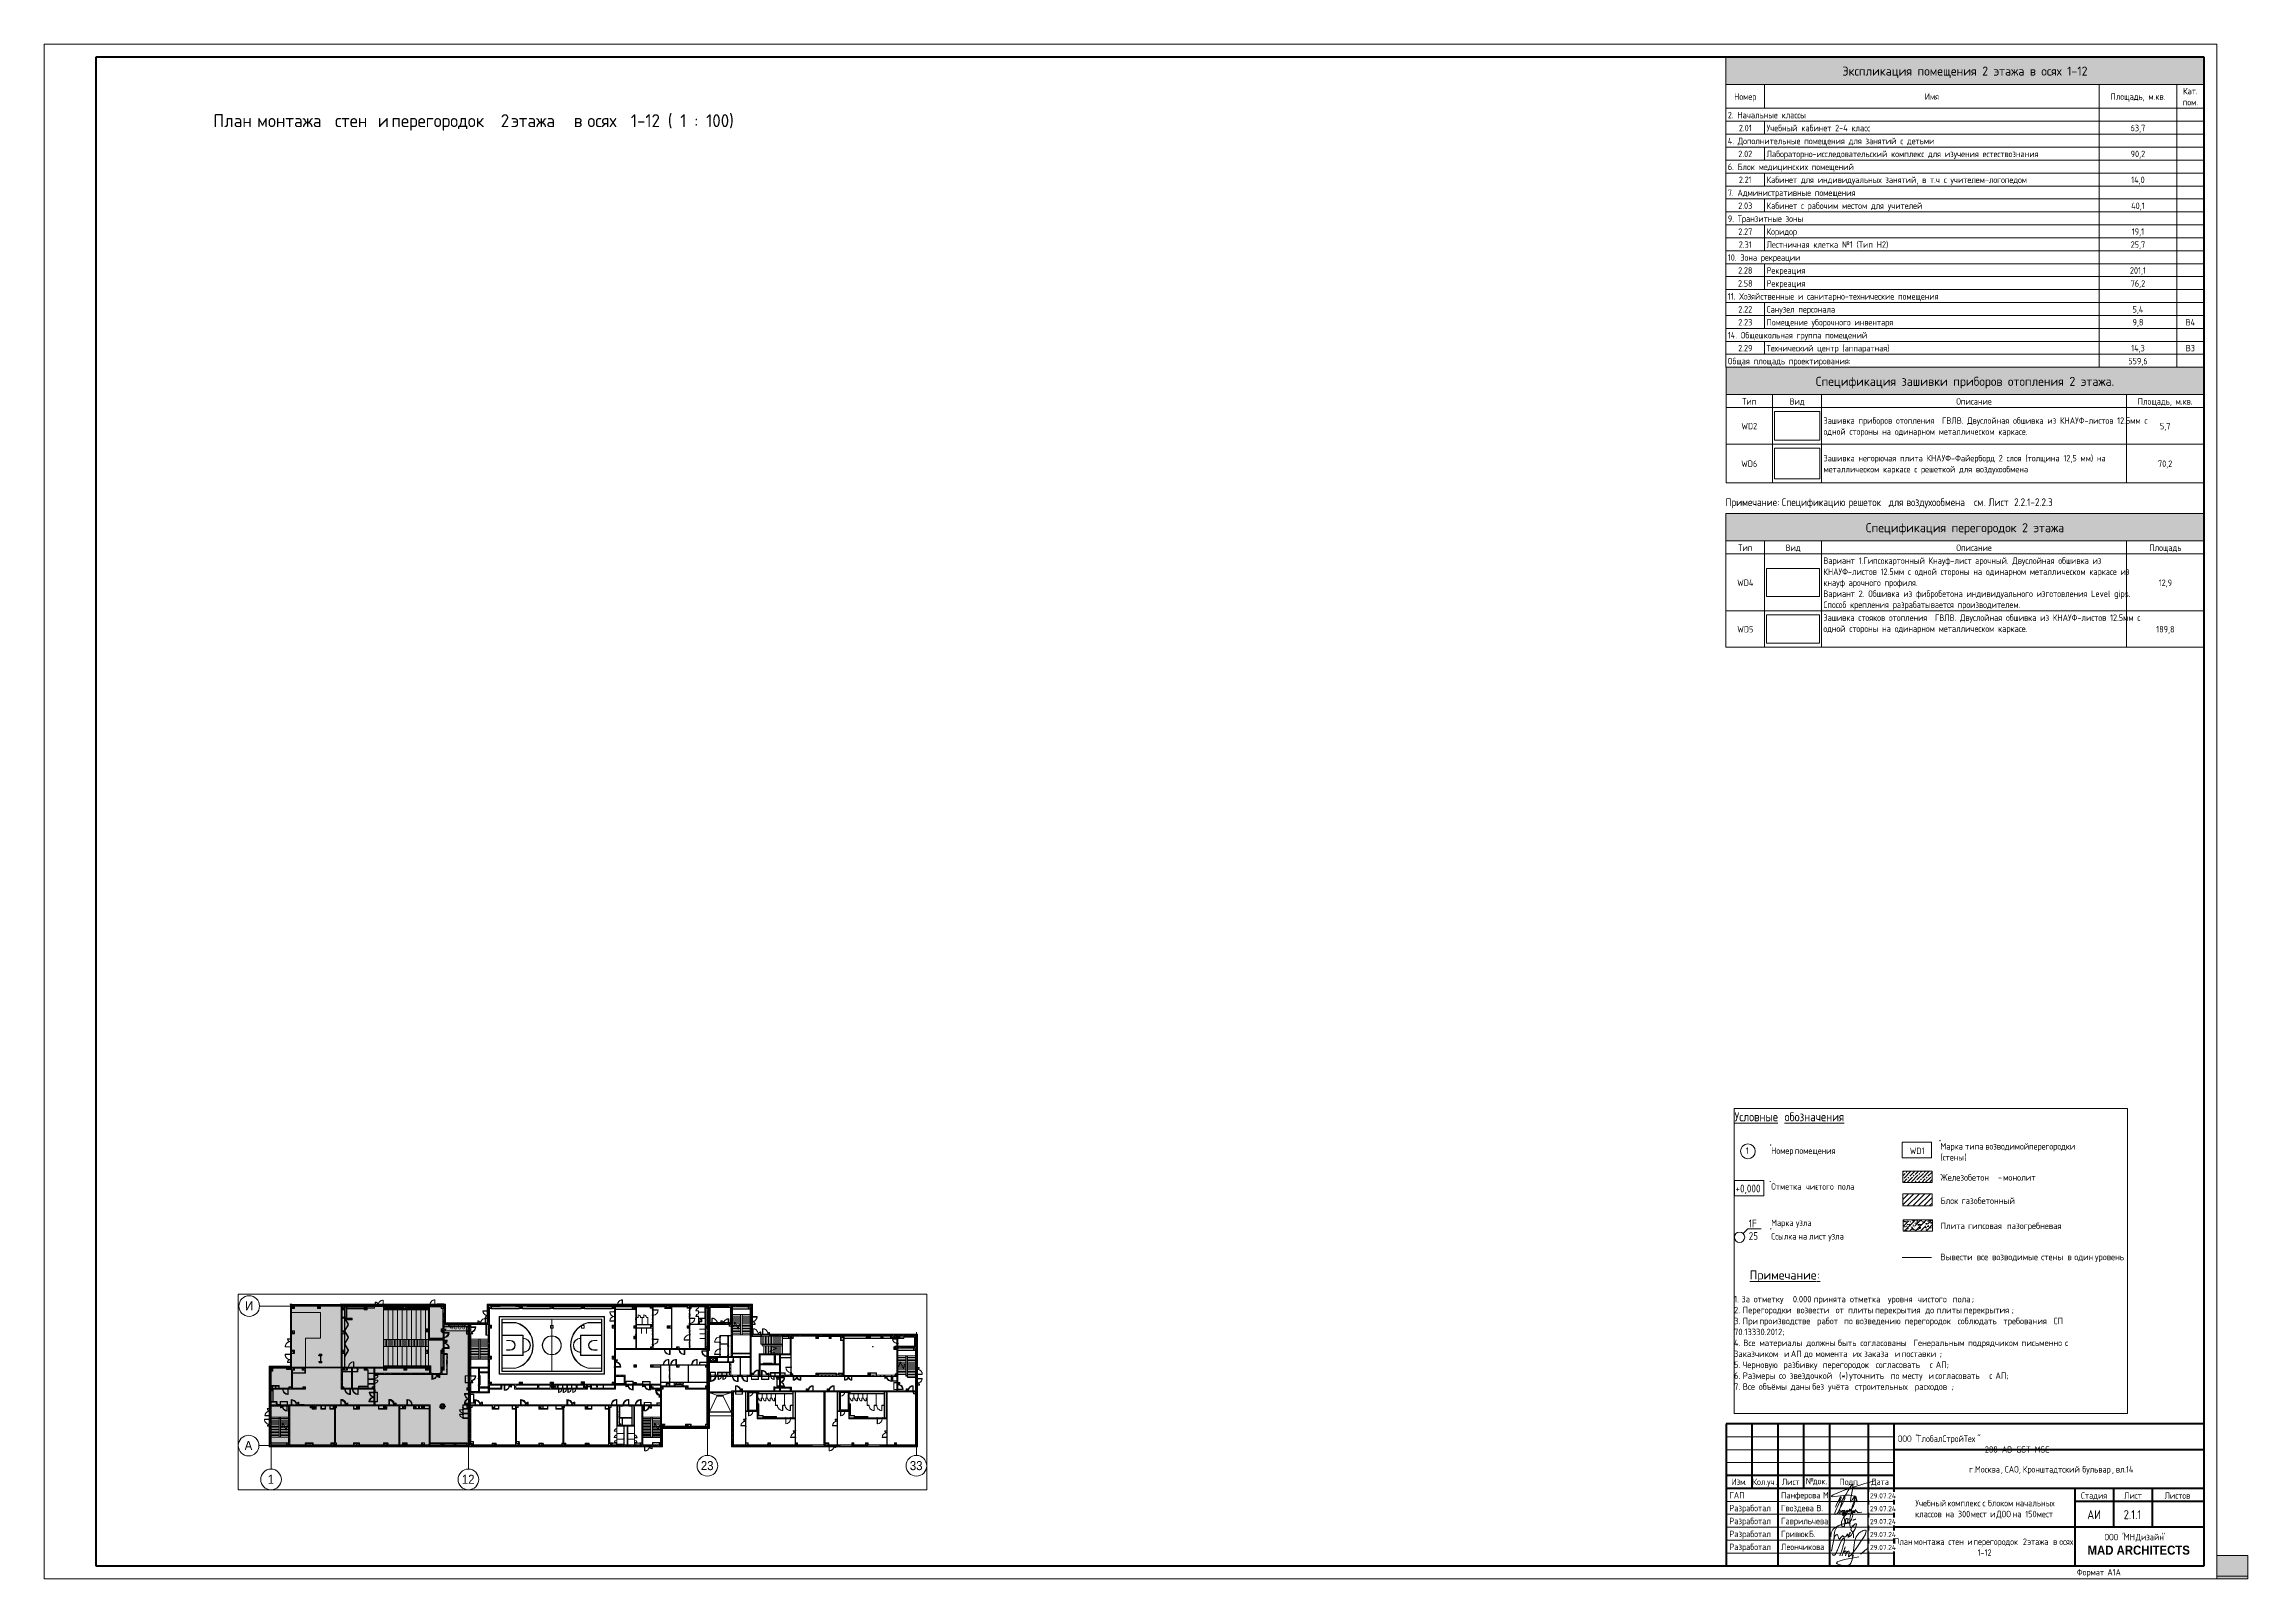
# Paper-space layout 'Layout1' of a CAD drawing. Header units: millimetres. Extents: x -841 to 12, y 0 to 594.
# The model-space entities are those that its viewports show. They can reach past a viewport. Long polylines and large blocks are cut down to what shows.
import ezdxf

# ---------------------------------------------------------------- set-up
doc = ezdxf.new("R2010")
doc.units = ezdxf.units.MM
for name, pattern in [('200_ШТРИХ__ш1_п0_6_', [160, 100, -60]), ('ADSK_Штрих_ш2 п1', [300, 200, -100]), ('Осевая', [3175, 635, -476.25, 1587.5, -476.25])]:
    doc.linetypes.add(name, pattern=pattern)
for name, color, linetype, lineweight in [('A-ANNO-DIMS', 7, 'Continuous', 9), ('A-ANNO-DIMS-500', 7, 'Continuous', 9), ('A-ANNO-NOTE', 7, 'Continuous', 9), ('A-DETL', 7, 'Continuous', 9), ('A-DETL-1', 7, 'ADSK_Штрих_ш2 п1', 9), ('A-DETL-3', 7, 'Continuous', 5), ('A-DETL-GENF', 7, 'Continuous', 9), ('A-DETL-MBND-1', 7, '200_ШТРИХ__ш1_п0_6_', 9), ('A-DOOR-6', 7, 'Continuous', 5), ('A-GENM-1', 7, 'Continuous', 5), ('A-GLAZ-1', 7, 'Continuous', 5), ('A-GLAZ-CURT-2', 7, 'Continuous', 5), ('A-GLAZ-CWMG-4', 7, 'Continuous', 5), ('A-ROOF', 7, 'Continuous', 5), ('A-WALL', 7, 'Continuous', 9), ('A-WALL-6', 7, 'Continuous', 5), ('G-ANNO-LEGN', 7, 'Continuous', 9), ('G-ANNO-SCHD', 7, 'Continuous', 9), ('G-ANNO-TEXT', 7, 'Continuous', 9), ('G-ANNO-TTLB', 7, 'Continuous', 9), ('I-WALL', 7, 'Continuous', 9), ('I-WALL-6', 7, 'Continuous', 5), ('M-EQPM-2', 7, 'Continuous', 5), ('S-COLS-2', 7, 'Continuous', 5), ('S-STRS-1', 7, 'Continuous', 5), ('S-STRS-MBND-1', 7, 'Continuous', 5), ('Оси', 7, 'Continuous', 9), ('Оси-1', 7, 'Continuous', 20), ('Оси-2', 7, 'Осевая', 9)]:
    doc.layers.add(name, color=color, linetype=linetype, lineweight=lineweight)
for name, color, linetype, lineweight, true_color in [('A-DETL-GENF-3', 7, 'Continuous', 9, 0xc0c0c0), ('A-DETL-GENF-4', 7, 'Continuous', 9, 0xe4eaf1), ('A-DETL-GENF-5', 9, 'Continuous', 9, 0x808080), ('A-DETL-GENF-7', 7, 'Continuous', 5, 0xe2e2e2), ('A-DETL-GENF-8', 7, 'Continuous', 5, 0xaaaaaa), ('A-DETL-GENF-9', 7, 'Continuous', 5, 0xb7b7b7), ('A-DOOR-3', 7, 'Continuous', 5, 0xaaaaaa), ('A-DOOR-4', 7, 'Continuous', 5, 0xe2e2e2), ('A-DOOR-5', 7, 'Continuous', 5, 0xb7b7b7), ('A-DOOR-FRAM-3', 7, 'Continuous', 5, 0xe2e2e2), ('A-DOOR-FRAM-4', 7, 'Continuous', 5, 0xaaaaaa), ('A-DOOR-FRAM-5', 7, 'Continuous', 5, 0xb7b7b7), ('A-FLOR-2', 7, 'Continuous', 5, 0xb7b7b7), ('A-FLOR-3', 7, 'Continuous', 5, 0xaaaaaa), ('A-GENM-2', 7, 'Continuous', 5, 0xe2ddcd), ('A-GLAZ-2', 7, 'Continuous', 5, 0x737373), ('A-GLAZ-CURT-1', 7, 'Continuous', 5, 0x737373), ('A-GLAZ-CWMG-2', 7, 'Continuous', 5, 0x737373), ('A-GLAZ-CWMG-3', 7, 'Continuous', 5, 0x383e42), ('A-WALL-7', 7, 'Continuous', 9, 0x737373), ('A-WALL-8', 7, 'Continuous', 5, 0x737373), ('A-WALL-PATT-2', 7, 'Continuous', 5, 0x787878), ('G-ANNO-TEXT-1', 7, 'Continuous', 9, 0x3c3c3c), ('I-WALL-4', 7, 'Continuous', 5, 0xe7e7e7), ('I-WALL-5', 7, 'Continuous', 9, 0xe7e7e7), ('I-WALL-7', 7, 'Continuous', 5, 0x737373), ('I-WALL-8', 7, 'Continuous', 5, 0x787878), ('S-COLS-1', 7, 'Continuous', 5, 0x737373), ('S-STRS-2', 7, 'Continuous', 5, 0x737373), ('S-STRS-MBND-2', 7, 'Continuous', 5, 0x737373)]:
    doc.layers.add(name, color=color, linetype=linetype, lineweight=lineweight, true_color=true_color)
doc.layers.add('A-DETL-GENF-6', color=7, linetype='Continuous', lineweight=9, true_color=0xc0c0c0, transparency=0.4)
doc.layers.add('G-ANNO-NPLT', color=7, linetype='Continuous', plot=False)
doc.styles.add('Arial_1', font='arial.ttf', dxfattribs={"width": 0.9, "height": 1750})
doc.styles.add('Arial_B', font='', dxfattribs={"width": 0.9, "height": 3.5})
doc.styles.add('GOST Common_10', font='GOST_Common.ttf', dxfattribs={"height": 5})
doc.styles.add('GOST Common_11', font='GOST_Common.ttf', dxfattribs={"height": 3.5})
doc.styles.add('GOST Common_12', font='GOST_Common.ttf', dxfattribs={"width": 0.9, "height": 2.5})
doc.styles.add('GOST Common_13', font='GOST_Common.ttf', dxfattribs={"width": 0.9, "height": 3.5})
doc.styles.add('GOST Common_14', font='GOST_Common.ttf', dxfattribs={"width": 0.9, "height": 2})
doc.styles.add('GOST Common_15', font='GOST_Common.ttf', dxfattribs={"width": 0.9, "height": 3})
doc.styles.add('GOST Common_5', font='GOST_Common.ttf', dxfattribs={"height": 245})
doc.styles.add('GOST Common_6', font='GOST_Common.ttf', dxfattribs={"height": 175})
doc.styles.add('GOST Common_7', font='GOST_Common.ttf', dxfattribs={"width": 0.9, "height": 210})
doc.styles.add('GOST Common_8', font='GOST_Common.ttf', dxfattribs={"width": 0.9, "height": 175})
doc.styles.add('GOST Common_9', font='GOST_Common.ttf', dxfattribs={"width": 0.9, "height": 245})
doc.styles.add('ISOCPEUR_3', font='isocpeur.ttf', dxfattribs={"width": 0.9, "height": 1000})
doc.styles.get('Arial_B').set_extended_font_data('Arial', bold=True)
doc.dimstyles.new('ISO-2_0_0_9К_Средний_округл2_2', dxfattribs={"dimscale": 304.8, "dimtxt": 995.981176, "dimasz": 2.46063, "dimexe": 1.968504, "dimexo": 0, "dimgap": 0, "dimtad": 1, "dimdec": 0, "dimrnd": 10, "dimzin": 0, "dimdsep": 46, "dimtxsty": 'ISOCPEUR_3', "dimblk1": 'OBLIQUE', "dimblk2": 'OBLIQUE', "dimsah": 1, "dimcen": 0.09, "dimdle": 1.968504, "dimazin": 0, "dimtfac": 1, "dimtdec": 4, "dimtix": 1, "dimtmove": 0, "dimatfit": 3, "dimfxl": 1, "dimtvp": 1, "dimtolj": 1, "dimtzin": 0, "dimarcsym": 2})
picture_1 = doc.add_image_def('image1.png', size_in_pixel=(121, 82))
picture_2 = doc.add_image_def('image2.png', size_in_pixel=(260, 164))
picture_3 = doc.add_image_def('image3.png', size_in_pixel=(321, 173))
picture_4 = doc.add_image_def('image4.png', size_in_pixel=(251, 133))
pattern_1 = [(45, (-38790, -7650), (-285.123, 285.123), []), (45, (-38504.88, -7650), (-285.123, 285.123), [504.031, -100.806, 16.764, -84.042])]
pattern_2 = [(45, (-38790, -150), (-285.123, 285.123), []), (45, (-38504.88, -150), (-285.123, 285.123), [504.031, -100.806, 16.764, -84.042])]
pattern_3 = [(45, (70097.43, 0), (-353.5534, 353.5534), []), (135, (70097.43, 0), (-353.5534, -353.5534), [])]
pattern_4 = [(45, (70097.43, 0), (-285.1231, 285.1231), []), (45, (70382.56, 0), (-285.1231, 285.1231), [504.031, -100.806, 16.764, -84.042])]
pattern_5 = [(135, (70097.43, 0), (-176.7767, -176.7767), [])]
pattern_6 = [(135, (70097.43, 0), (-353.5534, -353.5534), [])]
pattern_7 = [(45, (70097.43, 0), (-176.7767, 176.7767), [])]
pattern_8 = [(135, (1826.41, 164.685), (-14.14214, -14.14214), []), (225, (1826.41, 164.685), (14.14214, -14.14214), [])]
pattern_9 = [(45, (-296.384, 164.685), (-14.1421, 14.1421), []), (135, (-296.384, 164.685), (-14.1421, -14.1421), [])]
pattern_10 = [(135, (1751.41, 164.685), (-14.14214, -14.14214), []), (225, (1751.41, 164.685), (14.14214, -14.14214), [])]
pattern_11 = [(45, (-371.384, 164.685), (-14.1421, 14.1421), []), (135, (-371.384, 164.685), (-14.1421, -14.1421), [])]
pattern_12 = [(135, (1576.41, 164.685), (-14.14214, -14.14214), []), (225, (1576.41, 164.685), (14.14214, -14.14214), [])]
pattern_13 = [(45, (-546.384, 164.685), (-14.1421, 14.1421), []), (135, (-546.384, 164.685), (-14.1421, -14.1421), [])]
pattern_14 = [(135, (70097.43, 0), (-377.1708, -377.1708), [533.4, -88.9, 17.78, -88.9]), (135, (70097.43, 376.94), (-377.1708, -377.1708), []), (50, (70097.43, 0), (637.6445, -55.7866), [66.675, -733.425]), (355, (70097.4, 0), (-123.3494, 668.6992), [53.34, -586.74]), (100.451, (70150.6, -4.65), (514.299, 612.908), [56.665, -623.315]), (46.184, (70097.4, 177.8), (948.7764, -147.1497), [100.012, -1100.137]), (96.636, (70176.5, 165.5), (830.909, 865.997), [84.998, -934.973]), (351.184, (70097.4, 177.8), (830.918, 865.988), [80.01, -880.11]), (21, (70186.33, 133.35), (530.6506, -357.9283), [66.675, -733.425]), (326, (70186.3, 133.35), (216.308, 644.6585), [53.34, -586.74]), (71.451, (70230.55, 103.5), (746.9596, 286.7243), [56.665, -623.315]), (37.5, (70097.43, 0), (10.81053, 295.9426), [16.764, -562.864, 16.764, -578.866, -588.962]), (37.5, (70097.43, 0), (10.81053, 295.9426), [-1175.258, 16.764, -572.198]), (7.5, (70097.43, 0), (233.86916, 350.63175), [16.764, -322.834, 16.764, -549.529, -224.472]), (7.5, (70097.43, 0), (233.86916, 350.63175), [-905.891, 16.764, -207.708]), (327.5, (69899.19, 0), (474.5678, -20.0513), [16.764, -205.486, 16.764, -676.656, -920.115]), (327.5, (69899.19, 0), (474.5678, -20.0513), [-915.67, 16.764, -903.351]), (317.5, (69810.3, 0), (518.4522, 88.9934), [16.764, -272.161, 16.764, -443.738, -653.415]), (317.5, (69810.3, 0), (518.4522, 88.9934), [-749.427, 16.764, -636.651])]
pattern_15 = [(135, (1751.41, 174.685), (-14.14214, -14.14214), []), (225, (1751.41, 174.685), (14.14214, -14.14214), [])]
pattern_16 = [(45, (-371.384, 174.685), (-14.1421, 14.1421), []), (135, (-371.384, 174.685), (-14.1421, -14.1421), [])]
pattern_17 = [(135, (1751.41, 104.685), (-14.14214, -14.14214), []), (225, (1751.41, 104.685), (14.14214, -14.14214), [])]
pattern_18 = [(45, (-371.384, 104.685), (-14.1421, 14.1421), []), (135, (-371.384, 104.685), (-14.1421, -14.1421), [])]
pattern_19 = [(135, (1951.41, 104.685), (-14.14214, -14.14214), []), (225, (1951.41, 104.685), (14.14214, -14.14214), [])]
pattern_20 = [(45, (-171.384, 104.685), (-14.1421, 14.1421), []), (135, (-171.384, 104.685), (-14.1421, -14.1421), [])]
pattern_21 = [(135, (1951.41, 164.685), (-14.14214, -14.14214), []), (225, (1951.41, 164.685), (14.14214, -14.14214), [])]
pattern_22 = [(45, (-171.384, 164.685), (-14.1421, 14.1421), []), (135, (-171.384, 164.685), (-14.1421, -14.1421), [])]
pattern_23 = [(45, (70097.4, 0), (-530.33, 530.33), []), (135, (70097.4, 0), (-530.33, -530.33), [])]

psp = doc.layouts.get("Layout1")

# ---------------------------------------------------------------- texts
at = {"layer": 'G-ANNO-SCHD', "line_spacing_factor": 1.022761}
for s, insert, char_height, width, attachment_point, style in [('Экспликация помещения 2 этажа в осях 1-12', (-97.52, 585.3), 3.5, 115.0497, 2, 'GOST Common_11'), ('Номер', (-182.55, 574.92), 2.5, 9.896, 2, 'GOST Common_12'), ('Имя', (-110.31, 574.92), 2.5, 6.1548, 2, 'GOST Common_12'), ('Площадь, м.кв.', (-30.57, 574.92), 2.5, 23.8349, 2, 'GOST Common_12'), ('Кат.\\Pпом.', (-10.28, 577.05), 2.5, 7.5125, 2, 'GOST Common_12'), ('2. Начальные классы', (-189.3, 567.77), 2.5, 33.7611, 1, 'GOST Common_12'), ('4. Дополнительные помещения для занятий с детьми', (-189.3, 557.75), 2.5, 87.103, 1, 'GOST Common_12'), ('2.01', (-182.55, 562.76), 2.5, 5.9135, 2, 'GOST Common_12'), ('Учебный кабинет 2-4 класс', (-174.3, 562.76), 2.5, 45.3768, 1, 'GOST Common_12'), ('63,7', (-30.57, 562.76), 2.5, 6.5471, 2, 'GOST Common_12'), ('6. Блок медицинских помещений', (-189.3, 547.73), 2.5, 52.0445, 1, 'GOST Common_12'), ('2.02', (-182.55, 552.74), 2.5, 6.4264, 2, 'GOST Common_12'), ('Лабораторно-исследовательский комплекс для изучения естествознания', (-174.3, 552.74), 2.5, 121.8295, 1, 'GOST Common_12'), ('90,2', (-30.57, 552.74), 2.5, 6.5471, 2, 'GOST Common_12'), ('7. Административные помещения', (-189.3, 537.71), 2.5, 54.6091, 1, 'GOST Common_12'), ('2.21', (-182.55, 542.72), 2.5, 5.9135, 2, 'GOST Common_12'), ('Кабинет для индивидуальных занятий, в т.ч с учителем-логопедом', (-174.3, 542.72), 2.5, 111.149, 1, 'GOST Common_12'), ('14,0', (-30.57, 542.72), 2.5, 6.3057, 2, 'GOST Common_12'), ('2.03', (-182.55, 532.69), 2.5, 6.4264, 2, 'GOST Common_12'), ('Кабинет с рабочим местом для учителей', (-174.3, 532.69), 2.5, 67.3109, 1, 'GOST Common_12'), ('40,1', (-30.57, 532.69), 2.5, 6.3057, 2, 'GOST Common_12'), ('9. Транзитные зоны', (-189.3, 527.68), 2.5, 32.1318, 1, 'GOST Common_12'), ('2.27', (-182.55, 522.67), 2.5, 6.4264, 2, 'GOST Common_12'), ('Коридор', (-174.3, 522.67), 2.5, 13.3656, 1, 'GOST Common_12'), ('19,1', (-30.57, 522.67), 2.5, 5.5212, 2, 'GOST Common_12'), ('10. Зона рекреации', (-189.3, 512.65), 2.5, 31.1966, 1, 'GOST Common_12'), ('2.31', (-182.55, 517.66), 2.5, 5.9135, 2, 'GOST Common_12'), ('Лестничная клетка №1 (Тип Н2)', (-174.3, 517.66), 2.5, 51.9842, 1, 'GOST Common_12'), ('25,7', (-30.57, 517.66), 2.5, 6.5471, 2, 'GOST Common_12'), ('2.28', (-182.55, 507.64), 2.5, 6.4264, 2, 'GOST Common_12'), ('Рекреация', (-174.3, 507.64), 2.5, 17.6499, 1, 'GOST Common_12'), ('201,1', (-30.57, 507.64), 2.5, 7.3918, 2, 'GOST Common_12'), ('11. Хозяйственные и санитарно-технические помещения', (-189.3, 497.61), 2.5, 92.8052, 1, 'GOST Common_12'), ('2.58', (-182.55, 502.62), 2.5, 6.4264, 2, 'GOST Common_12'), ('Рекреация', (-174.3, 502.62), 2.5, 17.6499, 1, 'GOST Common_12'), ('76,2', (-30.57, 502.62), 2.5, 6.5471, 2, 'GOST Common_12'), ('2.23', (-182.55, 487.59), 2.5, 6.4264, 2, 'GOST Common_12'), ('2.22', (-182.55, 492.6), 2.5, 6.4264, 2, 'GOST Common_12'), ('Санузел персонала', (-174.3, 492.6), 2.5, 31.3172, 1, 'GOST Common_12'), ('Помещение уборочного инвентаря', (-174.3, 487.59), 2.5, 56.4193, 1, 'GOST Common_12'), ('9,8', (-30.57, 487.59), 2.5, 4.6765, 2, 'GOST Common_12'), ('5,4', (-30.57, 492.6), 2.5, 4.948, 2, 'GOST Common_12'), ('В4', (-10.28, 487.59), 2.5, 4.2842, 2, 'GOST Common_12'), ('14. Общешкольная группа помещений', (-189.3, 482.58), 2.5, 60.8846, 1, 'GOST Common_12'), ('Технический центр (аппаратная)', (-174.3, 477.57), 2.5, 55.1521, 1, 'GOST Common_12'), ('Общая площадь проектирования:', (-189.3, 472.56), 2.5, 54.5789, 1, 'GOST Common_12'), ('2.29', (-182.55, 477.57), 2.5, 6.4264, 2, 'GOST Common_12'), ('559,6', (-30.57, 472.56), 2.5, 8.4176, 2, 'GOST Common_12'), ('14,3', (-30.57, 477.57), 2.5, 6.3057, 2, 'GOST Common_12'), ('В3', (-10.28, 477.57), 2.5, 4.0127, 2, 'GOST Common_12'), ('Спецификация зашивки приборов отопления 2 этажа.', (-97.52, 465.21), 3.5, 139.1662, 2, 'GOST Common_11'), ('Тип', (-181.01, 456.96), 2.5, 5.8833, 2, 'GOST Common_12'), ('Вид', (-162.51, 456.96), 2.5, 5.8833, 2, 'GOST Common_12'), ('Описание', (-94.02, 456.96), 2.5, 15.2664, 2, 'GOST Common_12'), ('Площадь, м.кв.', (-20.03, 456.96), 2.5, 23.8349, 2, 'GOST Common_12'), ('WD2', (-181.01, 447.4), 2.5, 6.9694, 2, 'GOST Common_12'), ('Зашивка приборов отопления  ГВЛВ. Двуслойная обшивка из КНАУФ-листов 12.5мм с\\Pодной стороны на одинарном металлическом каркасе.', (-152.26, 449.53), 2.5, 138.6949, 1, 'GOST Common_12'), ('5,7', (-20.03, 447.4), 2.5, 4.6765, 2, 'GOST Common_12'), ('Зашивка негорючая плита КНАУФ-Файерборд 2 слоя (толщина 12,5 мм) на\\Pметаллическом каркасе с решеткой для воздухообмена', (-152.26, 434.98), 2.5, 122.101, 1, 'GOST Common_12'), ('WD6', (-181.01, 432.85), 2.5, 6.9694, 2, 'GOST Common_12'), ('70,2', (-20.03, 432.85), 2.5, 6.5471, 2, 'GOST Common_12'), ('Спецификация перегородок 2 этажа', (-97.49, 408.58), 3.5, 94.6921, 2, 'GOST Common_11'), ('Тип', (-182.55, 400.33), 2.5, 5.8833, 2, 'GOST Common_12'), ('Вид', (-164.05, 400.33), 2.5, 5.8833, 2, 'GOST Common_12'), ('Вариант 1.Гипсокартонный Кнауф-лист арочный. Двуслойная обшивка из\\PКНАУФ-листов 12.5мм с одной стороны на одинарном металлическом каркасе из\\Pкнауф арочного профиля.\\PВариант 2. Обшивка из фибробетона индивидуального изготовления Level gips.\\PСпособ крепления разрабатывается производителем.', (-152.31, 395.32), 2.5, 132.0272, 1, 'GOST Common_12'), ('Описание', (-94, 400.33), 2.5, 15.2664, 2, 'GOST Common_12'), ('Площадь', (-19.94, 400.33), 2.5, 14.4518, 2, 'GOST Common_12'), ('WD4', (-182.55, 386.79), 2.5, 7.241, 2, 'GOST Common_12'), ('12,9', (-19.94, 386.79), 2.5, 6.0341, 2, 'GOST Common_12'), ('WD5', (-182.55, 368.78), 2.5, 6.9694, 2, 'GOST Common_12'), ('Зашивка стояков отопления  ГВЛВ. Двуслойная обшивка из КНАУФ-листов 12.5мм с\\Pодной стороны на одинарном металлическом каркасе.', (-152.31, 373.26), 2.5, 137.1261, 1, 'GOST Common_12'), ('189,8', (-19.94, 368.78), 2.5, 7.9047, 2, 'GOST Common_12')]:
    psp.add_mtext(s, dxfattribs=dict(at, insert=insert, char_height=char_height, width=width, attachment_point=attachment_point, style=style))
at = {"layer": 'G-ANNO-TEXT', "char_height": 3, "attachment_point": 1, "style": 'GOST Common_15'}
for s, insert, width in [('Примечание', (-190.15, 418.19), 24.1709), ('Спецификацию', (-168.42, 418.19), 30.1595), ('\\fGOST Common|b0|i0|c204|p34|;\\W.9; ', (-143.54, 418.19), 1.1544), ('\\fGOST Common|b0|i0|c204|p34|;\\W.9; ', (-127.94, 418.19), 1.1544), ('\\fGOST Common|b0|i0|c204|p34|;\\W.9; ', (-121.16, 418.19), 1.1544), ('воздухообмена', (-120.2, 418.19), 30.5924), ('\\fGOST Common|b0|i0|c204|p34|;\\W.9; ', (-94.96, 418.19), 1.1544), ('Лист', (-88.41, 418.19), 10.0291), (' 2.2.1-2.2.3', (-80.14, 418.19), 20.8519), (': ', (-170.21, 418.19), 2.1646), ('решеток', (-142.59, 418.19), 17.7494), ('для', (-126.99, 418.19), 7.0709), ('см', (-94.01, 418.19), 4.6177), ('. ', (-90.2, 418.19), 2.1646)]:
    psp.add_mtext(s, dxfattribs=dict(at, insert=insert, width=width))
at = {"layer": 'G-ANNO-TTLB', "attachment_point": 1}
for s, insert, char_height, width, style in [('План', (-775.48, 566.86), 5, 18.4388, 'GOST Common_10'), ('\\fGOST Common|b0|i0|c204|p34|; ', (-760.27, 566.86), 5, 2.0844, 'GOST Common_10'), ('монтажа', (-758.55, 566.86), 5, 34.4726, 'GOST Common_10'), ('\\fGOST Common|b0|i0|c204|p34|; ', (-730.11, 566.86), 5, 2.0844, 'GOST Common_10'), ('стен', (-728.39, 566.86), 5, 17.9578, 'GOST Common_10'), ('\\fGOST Common|b0|i0|c204|p34|; ', (-713.57, 566.86), 5, 2.0844, 'GOST Common_10'), ('\\fGOST Common|b0|i0|c204|p34|;и', (-711.85, 566.86), 5, 4.3291, 'GOST Common_10'), ('\\fGOST Common|b0|i0|c204|p34|; ', (-708.28, 566.86), 5, 2.0844, 'GOST Common_10'), ('перегородок', (-706.56, 566.86), 5, 47.6202, 'GOST Common_10'), (' 2 ', (-667.27, 566.86), 5, 8.4979, 'GOST Common_10'), ('этажа', (-660.26, 566.86), 5, 25.2532, 'GOST Common_10'), ('\\fGOST Common|b0|i0|c204|p34|;в', (-635.98, 566.86), 5, 4.3291, 'GOST Common_10'), ('\\fGOST Common|b0|i0|c204|p34|; ', (-632.41, 566.86), 5, 2.0844, 'GOST Common_10'), ('осях', (-630.69, 566.86), 5, 16.6751, 'GOST Common_10'), (' 1-12 ( 1 : 100)', (-616.93, 566.86), 5, 47.0591, 'GOST Common_10'), ('ООО', (-123.53, 55.52), 2.5, 6.4937, 'GOST Common_12'), (' "', (-118.17, 55.52), 2.5, 2.5975, 'GOST Common_12'), ('ГлобалСтройТех', (-116.03, 55.52), 2.5, 28.2114, 'GOST Common_12'), ('"                                                                               288-AB-GST-MSC', (-92.75, 55.52), 2.5, 105.1974, 'GOST Common_12'), ('\\fGOST Common|b0|i0|c204|p34|;\\W.9;г', (-95.9, 43.66), 2.5, 1.9481, 'GOST Common_12'), ('Москва', (-93.64, 43.66), 2.5, 12.1215, 'GOST Common_12'), ('САО', (-82.09, 43.66), 2.5, 6.5658, 'GOST Common_12'), ('Кронштадтский', (-75.12, 43.66), 2.5, 26.9848, 'GOST Common_12'), ('\\fGOST Common|b0|i0|c204|p34|;\\W.9; ', (-52.86, 43.66), 2.5, 0.938, 'GOST Common_12'), ('бульвар', (-52.08, 43.66), 2.5, 13.8532, 'GOST Common_12'), ('вл', (-39.11, 43.66), 2.5, 3.8962, 'GOST Common_12'), ('.14', (-35.89, 43.66), 2.5, 4.3291, 'GOST Common_12'), ('\\fGOST Common|b0|i0|c204|p34|;\\W.9;.', (-94.29, 43.66), 2.5, 0.7937, 'GOST Common_12'), (', ', (-83.64, 43.66), 2.5, 1.8759, 'GOST Common_12'), (', ', (-76.67, 43.66), 2.5, 1.8759, 'GOST Common_12'), (', ', (-40.65, 43.66), 2.5, 1.8759, 'GOST Common_12'), ('Учебный', (-116.7, 30.59), 2.5, 14.0696, 'GOST Common_12'), ('классов', (-116.82, 26.36), 2.5, 13.2759, 'GOST Common_12'), ('\\fGOST Common|b0|i0|c204|p34|;\\W.9; ', (-105.87, 26.36), 2.5, 0.938, 'GOST Common_12'), ('\\fGOST Common|b0|i0|c204|p34|;\\W.9; ', (-105.1, 30.59), 2.5, 0.938, 'GOST Common_12'), ('на', (-105.1, 26.36), 2.5, 4.1127, 'GOST Common_12'), ('комплекс', (-104.32, 30.59), 2.5, 15.5127, 'GOST Common_12'), (' 300 ', (-101.7, 26.36), 2.5, 7.7203, 'GOST Common_12'), ('мест', (-95.33, 26.36), 2.5, 8.2253, 'GOST Common_12'), ('\\fGOST Common|b0|i0|c204|p34|;\\W.9; ', (-91.52, 30.59), 2.5, 0.938, 'GOST Common_12'), ('\\fGOST Common|b0|i0|c204|p34|;\\W.9;с', (-90.75, 30.59), 2.5, 1.6595, 'GOST Common_12'), ('\\fGOST Common|b0|i0|c204|p34|;\\W.9; ', (-89.38, 30.59), 2.5, 0.938, 'GOST Common_12'), ('\\fGOST Common|b0|i0|c204|p34|;\\W.9; ', (-88.55, 26.36), 2.5, 0.938, 'GOST Common_12'), ('блоком', (-88.61, 30.59), 2.5, 11.9051, 'GOST Common_12'), ('\\fGOST Common|b0|i0|c204|p34|;\\W.9;и', (-87.77, 26.36), 2.5, 1.9481, 'GOST Common_12'), ('\\fGOST Common|b0|i0|c204|p34|;\\W.9; ', (-86.17, 26.36), 2.5, 0.938, 'GOST Common_12'), ('ДОО', (-85.39, 26.36), 2.5, 6.7823, 'GOST Common_12'), ('\\fGOST Common|b0|i0|c204|p34|;\\W.9; ', (-79.8, 26.36), 2.5, 0.938, 'GOST Common_12'), ('на', (-79.02, 26.36), 2.5, 4.1127, 'GOST Common_12'), ('\\fGOST Common|b0|i0|c204|p34|;\\W.9; ', (-78.78, 30.59), 2.5, 0.938, 'GOST Common_12'), ('начальных', (-78.01, 30.59), 2.5, 18.1823, 'GOST Common_12'), (' 150 ', (-75.63, 26.36), 2.5, 7.143, 'GOST Common_12'), ('мест', (-69.73, 26.36), 2.5, 8.2253, 'GOST Common_12'), ('АИ', (-50.19, 26.62), 3.5, 6.5658, 'GOST Common_13'), ('2.1.1', (-36.12, 26.62), 3.5, 8.8025, 'GOST Common_13'), ('План', (-124.95, 15.66), 2.5, 8.2253, 'GOST Common_12'), ('\\fGOST Common|b0|i0|c204|p34|;\\W.9; ', (-118.16, 15.66), 2.5, 0.938, 'GOST Common_12'), ('монтажа', (-117.39, 15.66), 2.5, 15.2962, 'GOST Common_12'), ('\\fGOST Common|b0|i0|c204|p34|;\\W.9; ', (-104.77, 15.66), 2.5, 0.938, 'GOST Common_12'), ('стен', (-104, 15.66), 2.5, 8.0089, 'GOST Common_12'), ('\\fGOST Common|b0|i0|c204|p34|;\\W.9; ', (-97.39, 15.66), 2.5, 0.938, 'GOST Common_12'), ('\\fGOST Common|b0|i0|c204|p34|;\\W.9;и', (-96.61, 15.66), 2.5, 1.9481, 'GOST Common_12'), ('\\fGOST Common|b0|i0|c204|p34|;\\W.9; ', (-95.01, 15.66), 2.5, 0.938, 'GOST Common_12'), ('перегородок', (-94.23, 15.66), 2.5, 21.4291, 'GOST Common_12'), ('1-12', (-92.63, 11.42), 2.5, 6.638, 'GOST Common_12'), (' 2 ', (-76.55, 15.66), 2.5, 3.824, 'GOST Common_12'), ('этажа', (-73.4, 15.66), 2.5, 11.1835, 'GOST Common_12'), ('\\fGOST Common|b0|i0|c204|p34|;\\W.9; ', (-64.17, 15.66), 2.5, 0.938, 'GOST Common_12'), ('\\fGOST Common|b0|i0|c204|p34|;\\W.9;в', (-63.4, 15.66), 2.5, 1.9481, 'GOST Common_12'), ('\\fGOST Common|b0|i0|c204|p34|;\\W.9; ', (-61.79, 15.66), 2.5, 0.938, 'GOST Common_12'), ('осях', (-61.01, 15.66), 2.5, 7.5038, 'GOST Common_12')]:
    psp.add_mtext(s, dxfattribs=dict(at, insert=insert, char_height=char_height, width=width, style=style))

msp = doc.modelspace()

# ---------------------------------------------------------------- texts
at = {"layer": 'G-ANNO-TEXT', "attachment_point": 1}
for s, insert, char_height, width, style in [('\\LУсловные', (39903.2, 7325.6), 245, 1550.544, 'GOST Common_9'), ('\\L\\fGOST Common|b0|i0|c204|p34|;\\W.9;\\L ', (41182.6, 7325.6), 245, 90.911, 'GOST Common_9'), ('\\Lобозначения', (41257.6, 7325.6), 245, 2111.164, 'GOST Common_9'), ('Марка', (45480.9, 6489.6), 175, 747.493, 'GOST Common_8'), ('\\fGOST Common|b0|i0|c204|p34|;\\W.9; ', (46097.6, 6489.6), 175, 65.658, 'GOST Common_8'), ('\\fGOST Common|b0|i0|c204|p34|;\\W.9; ', (46643.5, 6489.6), 175, 65.658, 'GOST Common_8'), ('возводимой', (46697.7, 6489.6), 175, 1368.721, 'GOST Common_8'), ('\\fGOST Common|b0|i0|c204|p34|;\\W.9; ', (47827, 6489.6), 175, 65.658, 'GOST Common_8'), ('\\fGOST Common|b0|i0|c204|p34|;\\W.9; ', (49118.9, 6489.6), 175, 65.658, 'GOST Common_8'), ('типа', (46151.8, 6489.6), 175, 595.974, 'GOST Common_8'), ('перегородки', (47881.2, 6489.6), 175, 1500.037, 'GOST Common_8'), ('\\fGOST Common|b0|i0|c204|p34|;\\W.9;1', (40205.8, 6371.5), 175, 95.962, 'GOST Common_8'), ('Номер', (40894.4, 6371.5), 175, 712.139, 'GOST Common_8'), ('\\fGOST Common|b0|i0|c204|p34|;\\W.9; ', (41481.9, 6371.5), 175, 65.658, 'GOST Common_8'), ('\\fGOST Common|b0|i0|c204|p34|;\\W.9; ', (42607.1, 6371.5), 175, 65.658, 'GOST Common_8'), ('WD1', (44650.6, 6367.7), 175, 459.607, 'GOST Common_8'), ('помещения', (41536.1, 6371.5), 175, 1298.012, 'GOST Common_8'), ('\\fGOST Common|b0|i0|c204|p34|;\\W.9;(', (45480.9, 6193.3), 175, 75.759, 'GOST Common_8'), ('\\fGOST Common|b0|i0|c204|p34|;\\W.9;)', (46131, 6193.3), 175, 75.759, 'GOST Common_8'), ('стены', (45543.4, 6193.3), 175, 712.139, 'GOST Common_8'), ('Отметка', (40895.7, 5401.5), 175, 1070.734, 'GOST Common_8'), ('\\fGOST Common|b0|i0|c204|p34|;\\W.9; ', (41779.2, 5401.5), 175, 65.658, 'GOST Common_8'), ('\\fGOST Common|b0|i0|c204|p34|;\\W.9; ', (42633.4, 5401.5), 175, 65.658, 'GOST Common_8'), ('\\fGOST Common|b0|i0|c204|p34|;\\W.9; ', (43150.2, 5401.5), 175, 65.658, 'GOST Common_8'), ('чистого', (41833.3, 5401.5), 175, 969.721, 'GOST Common_8'), ('пола', (42687.6, 5401.5), 175, 560.62, 'GOST Common_8'), ('1F', (40284.6, 4416.3), 210, 282.835, 'GOST Common_7'), ('Марка', (40894.6, 4417.3), 175, 747.493, 'GOST Common_8'), ('\\fGOST Common|b0|i0|c204|p34|;\\W.9; ', (41511.3, 4417.3), 175, 65.658, 'GOST Common_8'), ('\\fGOST Common|b0|i0|c204|p34|;\\W.9; ', (42019.7, 4417.3), 175, 65.658, 'GOST Common_8'), ('узла', (41565.5, 4417.3), 175, 550.519, 'GOST Common_8'), ('25', (40284.6, 4077.1), 210, 323.24, 'GOST Common_7'), ('Ссылка', (40894.6, 4052.3), 175, 828.304, 'GOST Common_8'), ('\\fGOST Common|b0|i0|c204|p34|;\\W.9; ', (41578, 4052.3), 175, 65.658, 'GOST Common_8'), ('\\fGOST Common|b0|i0|c204|p34|;\\W.9; ', (41869.7, 4052.3), 175, 65.658, 'GOST Common_8'), ('\\fGOST Common|b0|i0|c204|p34|;\\W.9; ', (42386.5, 4052.3), 175, 65.658, 'GOST Common_8'), ('узла', (42440.6, 4052.3), 175, 550.519, 'GOST Common_8'), ('на', (41632.2, 4052.3), 175, 287.886, 'GOST Common_8'), ('лист', (41923.9, 4052.3), 175, 560.62, 'GOST Common_8')]:
    msp.add_mtext(s, dxfattribs=dict(at, insert=insert, char_height=char_height, width=width, style=style))
at = {"layer": 'G-ANNO-TEXT-1', "attachment_point": 1}
for s, insert, char_height, width, style in [('Железобетон', (45480.9, 5647.3), 175, 1756.497, 'GOST Common_6'), ('монолит', (47175.6, 5647.3), 175, 1116.751, 'GOST Common_6'), (' - ', (46930.2, 5647.3), 175, 297.426, 'GOST Common_6'), ('+0,000', (39927.2, 5365.5), 210, 888.911, 'GOST Common_7'), ('\\fGOST Common|b0|i0|c204|p34|; ', (45994.9, 5015.9), 175, 72.954, 'GOST Common_6'), ('газобетонный', (46055, 5015.9), 175, 1879.957, 'GOST Common_6'), ('Блок', (45480.9, 5015.9), 175, 622.911, 'GOST Common_6'), ('Плита', (45480.9, 4335.9), 175, 830.548, 'GOST Common_6'), ('\\fGOST Common|b0|i0|c204|p34|; ', (46166.2, 4335.9), 175, 72.954, 'GOST Common_6'), ('\\fGOST Common|b0|i0|c204|p34|; ', (47221.9, 4335.9), 175, 72.954, 'GOST Common_6'), ('пазогребневая', (47282.1, 4335.9), 175, 1992.193, 'GOST Common_6'), ('гипсовая', (46226.4, 4335.9), 175, 1206.54, 'GOST Common_6'), ('Вывести', (45480.9, 3492.3), 175, 1116.751, 'GOST Common_6'), ('\\fGOST Common|b0|i0|c204|p34|; ', (46402.3, 3492.3), 175, 72.954, 'GOST Common_6'), ('\\fGOST Common|b0|i0|c204|p34|; ', (46819, 3492.3), 175, 72.954, 'GOST Common_6'), ('\\fGOST Common|b0|i0|c204|p34|; ', (48147.9, 3492.3), 175, 72.954, 'GOST Common_6'), ('\\fGOST Common|b0|i0|c204|p34|; ', (48861, 3492.3), 175, 72.954, 'GOST Common_6'), ('\\fGOST Common|b0|i0|c204|p34|; ', (49046.2, 3492.3), 175, 72.954, 'GOST Common_6'), ('\\fGOST Common|b0|i0|c204|p34|; ', (49606.4, 3492.3), 175, 72.954, 'GOST Common_6'), ('возводимые', (46879.2, 3492.3), 175, 1537.637, 'GOST Common_6'), ('все', (46462.5, 3492.3), 175, 432.11, 'GOST Common_6'), ('стены', (48208.1, 3492.3), 175, 791.266, 'GOST Common_6'), ('\\fGOST Common|b0|i0|c204|p34|;в', (48921.1, 3492.3), 175, 151.519, 'GOST Common_6'), ('один', (49106.4, 3492.3), 175, 606.076, 'GOST Common_6'), ('уровень', (49666.6, 3492.3), 175, 1060.633, 'GOST Common_6'), ('\\LПримечание', (40314, 3038.8), 245, 2216.666, 'GOST Common_5'), ('\\L\\fGOST Common|b0|i0|c204|p34|;\\L:', (42142.9, 3038.8), 245, 89.789, 'GOST Common_5'), ('1. ', (39888.1, 2350.7), 175, 241.308, 'GOST Common_6'), ('За', (40087.2, 2350.7), 175, 331.097, 'GOST Common_6'), ('\\fGOST Common|b0|i0|c204|p34|; ', (40360.4, 2350.7), 175, 72.954, 'GOST Common_6'), (' 0.000 ', (41374.4, 2350.7), 175, 813.713, 'GOST Common_6'), ('\\fGOST Common|b0|i0|c204|p34|; ', (42967.2, 2350.7), 175, 72.954, 'GOST Common_6'), ('\\fGOST Common|b0|i0|c204|p34|; ', (43995.1, 2350.7), 175, 72.954, 'GOST Common_6'), ('\\fGOST Common|b0|i0|c204|p34|; ', (44805.4, 2350.7), 175, 72.954, 'GOST Common_6'), ('\\fGOST Common|b0|i0|c204|p34|; ', (45754.6, 2350.7), 175, 72.954, 'GOST Common_6'), ('отметку', (40420.6, 2350.7), 175, 1156.033, 'GOST Common_6'), ('принята', (42045.8, 2350.7), 175, 1116.751, 'GOST Common_6'), ('отметка', (43027.4, 2350.7), 175, 1172.869, 'GOST Common_6'), ('уровня', (44055.3, 2350.7), 175, 909.114, 'GOST Common_6'), ('чистого', (44865.6, 2350.7), 175, 1077.468, 'GOST Common_6'), ('пола', (45814.8, 2350.7), 175, 622.911, 'GOST Common_6'), ('\\fGOST Common|b0|i0|c204|p34|;;', (46328.7, 2350.7), 175, 72.954, 'GOST Common_6'), ('2. ', (39888.1, 2054.4), 175, 286.202, 'GOST Common_6'), ('Перегородки', (40124.3, 2054.4), 175, 1683.544, 'GOST Common_6'), ('\\fGOST Common|b0|i0|c204|p34|; ', (41513.3, 2054.4), 175, 72.954, 'GOST Common_6'), ('\\fGOST Common|b0|i0|c204|p34|; ', (42578.3, 2054.4), 175, 72.954, 'GOST Common_6'), ('\\fGOST Common|b0|i0|c204|p34|; ', (42920.9, 2054.4), 175, 72.954, 'GOST Common_6'), ('\\fGOST Common|b0|i0|c204|p34|; ', (43652.5, 2054.4), 175, 72.954, 'GOST Common_6'), ('\\fGOST Common|b0|i0|c204|p34|; ', (45009.1, 2054.4), 175, 72.954, 'GOST Common_6'), ('\\fGOST Common|b0|i0|c204|p34|; ', (45319.4, 2054.4), 175, 72.954, 'GOST Common_6'), ('\\fGOST Common|b0|i0|c204|p34|; ', (46050.9, 2054.4), 175, 72.954, 'GOST Common_6'), ('возвести', (41573.5, 2054.4), 175, 1217.763, 'GOST Common_6'), ('от', (42638.5, 2054.4), 175, 342.321, 'GOST Common_6'), ('плиты', (42981.1, 2054.4), 175, 813.713, 'GOST Common_6'), ('перекрытия', (43712.7, 2054.4), 175, 1571.307, 'GOST Common_6'), ('до', (45069.3, 2054.4), 175, 303.038, 'GOST Common_6'), ('плиты', (45379.5, 2054.4), 175, 813.713, 'GOST Common_6'), ('перекрытия', (46111.1, 2054.4), 175, 1571.307, 'GOST Common_6'), ('\\fGOST Common|b0|i0|c204|p34|;;', (47407.6, 2054.4), 175, 72.954, 'GOST Common_6'), ('3. ', (39888.1, 1758), 175, 286.202, 'GOST Common_6'), ('При', (40124.3, 1758), 175, 471.392, 'GOST Common_6'), ('\\fGOST Common|b0|i0|c204|p34|; ', (40513.2, 1758), 175, 72.954, 'GOST Common_6'), ('\\fGOST Common|b0|i0|c204|p34|; ', (42078.2, 1758), 175, 72.954, 'GOST Common_6'), ('работ', (42138.4, 1758), 175, 813.713, 'GOST Common_6'), ('\\fGOST Common|b0|i0|c204|p34|; ', (42809.8, 1758), 175, 72.954, 'GOST Common_6'), ('\\fGOST Common|b0|i0|c204|p34|; ', (43120, 1758), 175, 72.954, 'GOST Common_6'), ('\\fGOST Common|b0|i0|c204|p34|; ', (44448.9, 1758), 175, 72.954, 'GOST Common_6'), ('\\fGOST Common|b0|i0|c204|p34|; ', (45884.2, 1758), 175, 72.954, 'GOST Common_6'), ('соблюдать', (45944.4, 1758), 175, 1431.012, 'GOST Common_6'), ('\\fGOST Common|b0|i0|c204|p34|; ', (47125.1, 1758), 175, 72.954, 'GOST Common_6'), ('требования', (47185.3, 1758), 175, 1571.307, 'GOST Common_6'), ('\\fGOST Common|b0|i0|c204|p34|; ', (48481.8, 1758), 175, 72.954, 'GOST Common_6'), ('СП', (48542, 1758), 175, 319.873, 'GOST Common_6'), ('\\fGOST Common|b0|i0|c204|p34|; ', (48805.9, 1758), 175, 72.954, 'GOST Common_6'), ('производстве', (40573.4, 1758), 175, 1823.839, 'GOST Common_6'), ('возведению', (43180.2, 1758), 175, 1537.637, 'GOST Common_6'), ('по', (42870, 1758), 175, 303.038, 'GOST Common_6'), ('перегородок', (44509.1, 1758), 175, 1666.708, 'GOST Common_6'), ('70.13330.2012;', (39888.1, 1461.7), 175, 1773.333, 'GOST Common_6'), ('4. ', (39888.1, 1165.4), 175, 303.038, 'GOST Common_6'), ('Все', (40138.1, 1165.4), 175, 454.557, 'GOST Common_6'), ('\\fGOST Common|b0|i0|c204|p34|; ', (40513.2, 1165.4), 175, 72.954, 'GOST Common_6'), ('\\fGOST Common|b0|i0|c204|p34|; ', (41786.5, 1165.4), 175, 72.954, 'GOST Common_6'), ('\\fGOST Common|b0|i0|c204|p34|; ', (42643.1, 1165.4), 175, 72.954, 'GOST Common_6'), ('быть', (42703.3, 1165.4), 175, 662.194, 'GOST Common_6'), ('\\fGOST Common|b0|i0|c204|p34|; ', (43249.6, 1165.4), 175, 72.954, 'GOST Common_6'), ('\\fGOST Common|b0|i0|c204|p34|; ', (44689.6, 1165.4), 175, 72.954, 'GOST Common_6'), ('Генеральным', (44749.8, 1165.4), 175, 1717.215, 'GOST Common_6'), ('\\fGOST Common|b0|i0|c204|p34|; ', (46166.7, 1165.4), 175, 72.954, 'GOST Common_6'), ('\\fGOST Common|b0|i0|c204|p34|; ', (47615.9, 1165.4), 175, 72.954, 'GOST Common_6'), ('\\fGOST Common|b0|i0|c204|p34|; ', (48796.6, 1165.4), 175, 72.954, 'GOST Common_6'), ('\\fGOST Common|b0|i0|c204|p34|; ', (48963.3, 1165.4), 175, 72.954, 'GOST Common_6'), ('материалы', (40573.4, 1165.4), 175, 1470.295, 'GOST Common_6'), ('должны', (41846.7, 1165.4), 175, 965.232, 'GOST Common_6'), ('согласованы', (43309.8, 1165.4), 175, 1672.32, 'GOST Common_6'), ('подрядчиком', (46226.9, 1165.4), 175, 1683.544, 'GOST Common_6'), ('письменно', (47676.1, 1165.4), 175, 1358.059, 'GOST Common_6'), ('\\fGOST Common|b0|i0|c204|p34|;с', (48856.8, 1165.4), 175, 129.072, 'GOST Common_6'), ('Заказчиком', (39888.1, 869), 175, 1565.696, 'GOST Common_6'), ('\\fGOST Common|b0|i0|c204|p34|; ', (41179.9, 869), 175, 72.954, 'GOST Common_6'), ('\\fGOST Common|b0|i0|c204|p34|; ', (41365.2, 869), 175, 72.954, 'GOST Common_6'), ('АП', (41425.3, 869), 175, 359.156, 'GOST Common_6'), ('\\fGOST Common|b0|i0|c204|p34|; ', (41721.7, 869), 175, 72.954, 'GOST Common_6'), ('\\fGOST Common|b0|i0|c204|p34|; ', (42031.9, 869), 175, 72.954, 'GOST Common_6'), ('\\fGOST Common|b0|i0|c204|p34|; ', (43041.3, 869), 175, 72.954, 'GOST Common_6'), ('\\fGOST Common|b0|i0|c204|p34|; ', (43351.5, 869), 175, 72.954, 'GOST Common_6'), ('\\fGOST Common|b0|i0|c204|p34|; ', (44185, 869), 175, 72.954, 'GOST Common_6'), ('\\fGOST Common|b0|i0|c204|p34|; ', (44370.2, 869), 175, 72.954, 'GOST Common_6'), ('заказа', (43411.7, 869), 175, 937.173, 'GOST Common_6'), ('\\fGOST Common|b0|i0|c204|p34|;и', (41240.1, 869), 175, 151.519, 'GOST Common_6'), ('до', (41781.9, 869), 175, 303.038, 'GOST Common_6'), ('момента', (42092.1, 869), 175, 1150.422, 'GOST Common_6'), ('их', (43101.5, 869), 175, 303.038, 'GOST Common_6'), ('\\fGOST Common|b0|i0|c204|p34|;и', (44245.1, 869), 175, 151.519, 'GOST Common_6'), ('поставки', (44430.4, 869), 175, 1245.822, 'GOST Common_6'), ('\\fGOST Common|b0|i0|c204|p34|;;', (45458.3, 869), 175, 72.954, 'GOST Common_6'), ('5. ', (39888.1, 572.7), 175, 286.202, 'GOST Common_6'), ('Черновую', (40124.3, 572.7), 175, 1262.658, 'GOST Common_6'), ('\\fGOST Common|b0|i0|c204|p34|; ', (41166.1, 572.7), 175, 72.954, 'GOST Common_6'), ('разбивку', (41226.2, 572.7), 175, 1217.763, 'GOST Common_6'), ('\\fGOST Common|b0|i0|c204|p34|; ', (42231, 572.7), 175, 72.954, 'GOST Common_6'), ('\\fGOST Common|b0|i0|c204|p34|; ', (43666.4, 572.7), 175, 72.954, 'GOST Common_6'), ('\\fGOST Common|b0|i0|c204|p34|; ', (45124.9, 572.7), 175, 72.954, 'GOST Common_6'), ('\\fGOST Common|b0|i0|c204|p34|; ', (45291.6, 572.7), 175, 72.954, 'GOST Common_6'), ('АП', (45351.8, 572.7), 175, 359.156, 'GOST Common_6'), ('перегородок', (42291.2, 572.7), 175, 1666.708, 'GOST Common_6'), ('согласовать', (43726.6, 572.7), 175, 1694.767, 'GOST Common_6'), ('\\fGOST Common|b0|i0|c204|p34|;с', (45185.1, 572.7), 175, 129.072, 'GOST Common_6'), ('\\fGOST Common|b0|i0|c204|p34|;;', (45648.1, 572.7), 175, 72.954, 'GOST Common_6'), (' (*) ', (42629.2, 276.4), 175, 460.169, 'GOST Common_6'), ('6. ', (39888.1, 276.4), 175, 286.202, 'GOST Common_6'), ('Размеры', (40124.3, 276.4), 175, 1116.751, 'GOST Common_6'), ('\\fGOST Common|b0|i0|c204|p34|; ', (41045.7, 276.4), 175, 72.954, 'GOST Common_6'), ('\\fGOST Common|b0|i0|c204|p34|; ', (41337.4, 276.4), 175, 72.954, 'GOST Common_6'), ('звездочкой', (41397.6, 276.4), 175, 1492.742, 'GOST Common_6'), ('\\fGOST Common|b0|i0|c204|p34|; ', (44073.8, 276.4), 175, 72.954, 'GOST Common_6'), ('\\fGOST Common|b0|i0|c204|p34|; ', (44384, 276.4), 175, 72.954, 'GOST Common_6'), ('\\fGOST Common|b0|i0|c204|p34|; ', (45097.1, 276.4), 175, 72.954, 'GOST Common_6'), ('\\fGOST Common|b0|i0|c204|p34|; ', (45282.3, 276.4), 175, 72.954, 'GOST Common_6'), ('\\fGOST Common|b0|i0|c204|p34|; ', (46740.8, 276.4), 175, 72.954, 'GOST Common_6'), ('\\fGOST Common|b0|i0|c204|p34|; ', (46907.5, 276.4), 175, 72.954, 'GOST Common_6'), ('АП', (46967.7, 276.4), 175, 359.156, 'GOST Common_6'), ('со', (41105.9, 276.4), 175, 280.591, 'GOST Common_6'), ('уточнить', (43008.9, 276.4), 175, 1290.717, 'GOST Common_6'), ('по', (44134, 276.4), 175, 303.038, 'GOST Common_6'), ('месту', (44444.2, 276.4), 175, 791.266, 'GOST Common_6'), ('\\fGOST Common|b0|i0|c204|p34|;и', (45157.3, 276.4), 175, 151.519, 'GOST Common_6'), ('согласовать', (45342.5, 276.4), 175, 1694.767, 'GOST Common_6'), ('\\fGOST Common|b0|i0|c204|p34|;с', (46801, 276.4), 175, 129.072, 'GOST Common_6'), ('\\fGOST Common|b0|i0|c204|p34|;;', (47264, 276.4), 175, 72.954, 'GOST Common_6'), ('7. ', (39888.1, -20), 175, 286.202, 'GOST Common_6'), ('Все', (40124.3, -20), 175, 454.557, 'GOST Common_6'), ('\\fGOST Common|b0|i0|c204|p34|; ', (40499.3, -20), 175, 72.954, 'GOST Common_6'), ('объёмы', (40559.5, -20), 175, 970.844, 'GOST Common_6'), ('\\fGOST Common|b0|i0|c204|p34|; ', (41360.5, -20), 175, 72.954, 'GOST Common_6'), ('\\fGOST Common|b0|i0|c204|p34|; ', (41948.6, -20), 175, 72.954, 'GOST Common_6'), ('без', (42008.8, -20), 175, 443.333, 'GOST Common_6'), ('\\fGOST Common|b0|i0|c204|p34|; ', (42374.5, -20), 175, 72.954, 'GOST Common_6'), ('\\fGOST Common|b0|i0|c204|p34|; ', (43106.1, -20), 175, 72.954, 'GOST Common_6'), ('\\fGOST Common|b0|i0|c204|p34|; ', (44726.7, -20), 175, 72.954, 'GOST Common_6'), ('учёта', (42434.7, -20), 175, 813.713, 'GOST Common_6'), ('даны', (41420.7, -20), 175, 639.747, 'GOST Common_6'), ('строительных', (43166.3, -20), 175, 1891.181, 'GOST Common_6'), ('расходов', (44786.9, -20), 175, 1206.54, 'GOST Common_6'), ('\\fGOST Common|b0|i0|c204|p34|;;', (45782.4, -20), 175, 72.954, 'GOST Common_6')]:
    msp.add_mtext(s, dxfattribs=dict(at, insert=insert, char_height=char_height, width=width, style=style))
at = {"layer": 'Оси', "char_height": 1750, "attachment_point": 1, "style": 'Arial_1'}
for s, insert, width in [('\\fArial|b0|i0|c204|p34|;\\W.9;И', (65164.1, 27905.2), 1948.101), ('\\fArial|b0|i0|c204|p34|;\\W.9;А', (65106, 905.2), 1803.797), ('23', (153394.4, -3003), 3030.379), ('33', (193844.4, -3003), 3030.379), ('12', (107144.4, -5649.6), 3030.379), ('\\fArial|b0|i0|c204|p34|;\\W.9;1', (69569.9, -5649.6), 1515.189)]:
    msp.add_mtext(s, dxfattribs=dict(at, insert=insert, width=width))

# ---------------------------------------------------------------- blocks, each defined once
blk = doc.blocks.new('Штамп_РД_основной - А1А-27074248-План монтажа стен и перегородок 2 этажа в осях 1-12')
at = {"layer": 'A-ANNO-NOTE'}
for points, knots in [([(-338.04, -117.09), (-338.7, -122.45), (-329.95, -103.67), (-335.82, -123.67), (-330.91, -113.57), (-333.31, -120.58), (-331.35, -115.2), (-331.8, -118.76), (-331.18, -118.6), (-331.48, -117.47), (-332.41, -115.06), (-346.74, -118.37), (-335.97, -113.63), (-324.18, -110.47)], [0, 0, 0, 0, 0.0513615, 0.1091052, 0.1522958, 0.178941, 0.1972205, 0.2080985, 0.2140042, 0.2188047, 0.2389907, 0.2707687, 0.3130687, 0.3130687, 0.3130687, 0.3130687]), ([(-339.6, -120.68), (-338.03, -117.16), (-337.34, -116.47), (-337.34, -117.01), (-338.8, -120.61), (-340.42, -123.93), (-338.88, -123.37), (-338.39, -122.01), (-335.91, -117.73), (-335.91, -116.39), (-336.4, -116.39), (-336.93, -117.86), (-338.31, -122.65)], [0, 0, 0, 0, 0.0080365, 0.0160998, 0.028237, 0.0420073, 0.0521324, 0.0641411, 0.0757014, 0.0858292, 0.0908816, 0.1013994, 0.1013994, 0.1013994, 0.1013994]), ([(-334.92, -121.85), (-335.39, -122.12), (-335.39, -122.36), (-335.08, -122.36), (-334.79, -121.86), (-335.46, -123.69), (-336.26, -124.25), (-335.67, -123.24), (-334.43, -122), (-333.69, -121.48), (-334.3, -121.48), (-334.58, -122.51), (-333.95, -122.51), (-332.11, -119.19), (-332.11, -118.03), (-332.59, -118.5), (-333.54, -122.06), (-333.54, -122.65)], [0, 0, 0, 0, 0.00162511, 0.00331349, 0.00754981, 0.01278161, 0.01888966, 0.02470924, 0.03042302, 0.03530305, 0.0391434, 0.04257709, 0.05077407, 0.05912564, 0.06755136, 0.07580968, 0.08321457, 0.08321457, 0.08321457, 0.08321457]), ([(-341.44, -132.23), (-341.94, -127.35), (-328.89, -126.72), (-340.13, -127.01), (-339.88, -131.73), (-341.68, -139.94), (-340.55, -134.68), (-340.23, -132.52), (-338.7, -130.28), (-338.3, -134.28), (-337.45, -132.06), (-336.73, -131.65)], [0, 0, 0, 0, 0.019426, 0.0387349, 0.0549438, 0.0672527, 0.0778646, 0.084698, 0.0906304, 0.096697, 0.1015072, 0.1015072, 0.1015072, 0.1015072]), ([(-338.31, -122.65), (-338.31, -123.16), (-337.4, -123.16), (-337.4, -122.18), (-337.76, -122.18), (-337.86, -122.27), (-337.86, -122.45), (-336.95, -122.11), (-337.26, -122.65)], [0, 0, 0, 0, 0.00358547, 0.00695057, 0.00915819, 0.01015554, 0.01205798, 0.01469377, 0.01469377, 0.01469377, 0.01469377]), ([(-336.52, -122.82), (-335.98, -125.91), (-335.98, -128.51), (-337.09, -128.51), (-337.63, -126.53), (-335.78, -123.34), (-334.29, -122.94), (-332.03, -122.74)], [0, 0, 0, 0, 0.01155157, 0.02127823, 0.03282555, 0.04509601, 0.05773263, 0.05773263, 0.05773263, 0.05773263]), ([(-337.04, -123.15), (-336.33, -122.45), (-336.88, -121.9), (-337.19, -122.22), (-336.57, -122.38), (-335.98, -121.8), (-335.98, -122.14), (-336.29, -122.45), (-335.64, -122.45), (-335.9, -123.17), (-336.96, -124.23), (-336.96, -123.36), (-335.57, -122.19), (-335.11, -122.65)], [0, 0, 0, 0, 0.00332582, 0.00612366, 0.00901076, 0.01174206, 0.01415884, 0.01630272, 0.0190767, 0.02344016, 0.02813242, 0.03439448, 0.03937975, 0.03937975, 0.03937975, 0.03937975]), ([(-336.73, -131.65), (-336.69, -132.19), (-335.41, -132.52), (-334.96, -129.96), (-334.72, -133.44), (-334.65, -131.27), (-333.5, -130.12), (-334.9, -132.4), (-333.52, -132.31), (-329.94, -124.81), (-334.86, -129.74), (-332.72, -130.12), (-332.69, -131.28), (-332.61, -132.58)], [0, 0, 0, 0, 0.0046234, 0.0123007, 0.0208561, 0.0283952, 0.03509, 0.0409642, 0.0537756, 0.0710384, 0.0891313, 0.0998193, 0.1046376, 0.1046376, 0.1046376, 0.1046376]), ([(-334.89, -125.37), (-335.11, -125.15), (-335.5, -125.15), (-335.69, -125.34), (-335.81, -126.03), (-335.81, -126.9), (-335.29, -127.04), (-334.88, -126.64), (-334.73, -125.4), (-334.73, -125.1), (-334.73, -125.1), (-334.73, -125.11), (-334.83, -126.08), (-334.77, -126.92), (-334.56, -126.92), (-333.91, -126.43), (-332.93, -124.42), (-332.93, -123.27), (-333.1, -122.97), (-333.59, -122.97), (-334.05, -124.31), (-334.22, -127.46), (-333.93, -128.25), (-333.8, -128.74)], [0, 0, 0, 0, 0.0016332, 0.00392105, 0.00702344, 0.01058969, 0.01394693, 0.01793334, 0.0215051, 0.02411625, 0.02465035, 0.02632052, 0.02939378, 0.03280325, 0.03593957, 0.04142394, 0.04849321, 0.05477683, 0.05812393, 0.06191415, 0.07043912, 0.0795646, 0.08714635, 0.08714635, 0.08714635, 0.08714635]), ([(-333.54, -122.65), (-333.3, -122.89), (-332.62, -122.21), (-333.2, -122.21), (-332.6, -122.21), (-332.14, -121.75), (-332.66, -122.65)], [0, 0, 0, 0, 0.00269646, 0.00576297, 0.00838865, 0.01167349, 0.01167349, 0.01167349, 0.01167349]), ([(-331.86, -121.61), (-331.93, -121.96), (-331.61, -121.96), (-331.61, -122.32), (-330.85, -123.08), (-329.44, -122.71)], [0, 0, 0, 0, 0.001554219, 0.00418307, 0.008514983, 0.008514983, 0.008514983, 0.008514983]), ([(-340.81, -138.96), (-340.12, -140.15), (-338.38, -136.42), (-337.65, -133.87), (-335.19, -130.73), (-337.14, -137.8), (-337.95, -139.54)], [0, 0, 0, 0, 0.00891354, 0.0206837, 0.03596829, 0.05045262, 0.05045262, 0.05045262, 0.05045262]), ([(-334.59, -139.54), (-335.36, -141.78), (-325.61, -128.89), (-328.98, -129.54), (-332.56, -132.13), (-332.82, -142.77), (-335.05, -143.85), (-340.39, -142.51), (-338.8, -141.36), (-330.59, -139.93)], [0, 0, 0, 0, 0.0206368, 0.0432038, 0.0605873, 0.0770759, 0.0945827, 0.1039292, 0.1187761, 0.1187761, 0.1187761, 0.1187761])]:
    blk.add_open_spline(points, degree=3, knots=knots, dxfattribs=at)
for points, degree in [([(-333.54, -122.65), (-333.03, -122.65)], 1), ([(-333.25, -127.9), (-332.55, -127.9)], 1), ([(-332.92, -125.74), (-332.05, -125.55), (-331.8, -125.33)], 2), ([(-332.8, -122.83), (-332.58, -123.05), (-331.86, -122.34), (-331.86, -121.61)], 3), ([(-335.86, -136.11), (-337.11, -139.54)], 1), ([(-329.93, -138.92), (-327, -136.46)], 1), ([(-336.69, -138.38), (-335.63, -137.2), (-335.23, -137.31), (-335.71, -139.54)], 3), ([(-335.71, -139.54), (-335.36, -137.28), (-333.78, -136.92), (-334.59, -139.54)], 3), ([(-333.25, -139.54), (-332.55, -139.54)], 1)]:
    blk.add_open_spline(points, degree=degree, dxfattribs=at)
at = {"layer": 'G-ANNO-TTLB'}
for p, q in [((-1033, 445.5), (-1033, -148.5)), ((-1033, 445.5), (-192, 445.5)), ((-192, 445.5), (-192, -148.5)), ((-317, -93.5), (-382, -93.5)), ((-317, -98.5), (-382, -98.5)), ((-317, -103.5), (-382, -103.5)), ((-317, -118.5), (-382, -118.5)), ((-317, -123.5), (-382, -123.5)), ((-317, -128.5), (-382, -128.5)), ((-317, -133.5), (-382, -133.5)), ((-317, -138.5), (-382, -138.5)), ((-192, -148.5), (-1033, -148.5))]:
    blk.add_line(p, q, dxfattribs=at)
at = {"layer": 'G-ANNO-TTLB', "lineweight": 40}
for p, q in [((-1013, 440.5), (-1013, -143.5)), ((-197, 440.5), (-1013, 440.5)), ((-197, -143.5), (-197, 440.5)), ((-382, -88.5), (-382, -143.5)), ((-197, -88.5), (-382, -88.5)), ((-372, -88.5), (-372, -113.5)), ((-362, -88.5), (-362, -143.5)), ((-352, -88.5), (-352, -113.5)), ((-342, -88.5), (-342, -143.5)), ((-327, -88.5), (-327, -143.5)), ((-317, -88.5), (-317, -143.5)), ((-197, -98.5), (-317, -98.5)), ((-317, -108.5), (-382, -108.5)), ((-197, -113.5), (-382, -113.5)), ((-247, -113.5), (-247, -143.5)), ((-197, -118.5), (-247, -118.5)), ((-232, -113.5), (-232, -128.5)), ((-217, -113.5), (-217, -128.5)), ((-197, -128.5), (-317, -128.5)), ((-1013, -143.5), (-197, -143.5))]:
    blk.add_line(p, q, dxfattribs=at)
at = {"layer": 'G-ANNO-TTLB', "attachment_point": 1}
for s, insert, char_height, width, style in [('Изм', (-379.88, -109.67), 2.5, 6.1329, 'GOST Common_12'), ('Кол', (-371.75, -109.67), 2.5, 6.0608, 'GOST Common_12'), ('уч', (-366.1, -109.67), 2.5, 3.8962, 'GOST Common_12'), ('Лист', (-360.41, -109.67), 2.5, 8.2975, 'GOST Common_12'), ('\\fGOST Common|b0|i0|c204|p34|;\\W.9;№', (-351.11, -109.4), 2.5, 3.319, 'GOST Common_12'), ('док', (-348.38, -109.4), 2.5, 5.8443, 'GOST Common_12'), ('Подп', (-338.08, -109.67), 2.5, 8.0089, 'GOST Common_12'), ('Дата', (-325.82, -109.67), 2.5, 9.2354, 'GOST Common_12'), ('ГАП', (-380.68, -114.84), 2.5, 6.5658, 'GOST Common_12'), ('\\fGOST Common|b0|i0|c204|p34|;\\W.9;.', (-374.82, -109.67), 2.5, 0.7937, 'GOST Common_12'), ('\\fGOST Common|b0|i0|c204|p34|;\\W.9;.', (-366.75, -109.67), 2.5, 0.7937, 'GOST Common_12'), ('\\fGOST Common|b0|i0|c204|p34|;\\W.9;.', (-362.88, -109.67), 2.5, 0.7937, 'GOST Common_12'), ('Панферова', (-360.68, -114.84), 2.5, 18.6873, 'GOST Common_12'), ('\\fGOST Common|b0|i0|c204|p34|;\\W.9; ', (-345.26, -114.84), 2.5, 0.938, 'GOST Common_12'), ('\\fGOST Common|b0|i0|c204|p34|;\\W.9;М', (-344.49, -114.84), 2.5, 2.4532, 'GOST Common_12'), ('\\fGOST Common|b0|i0|c204|p34|;\\W.9;.', (-343.55, -109.4), 2.5, 0.7937, 'GOST Common_12'), ('\\fGOST Common|b0|i0|c204|p34|;\\W.9;.', (-331.47, -109.67), 2.5, 0.7937, 'GOST Common_12'), ('Стадия', (-244.61, -114.99), 2.5, 12.4101, 'GOST Common_12'), ('Лист', (-227.92, -114.99), 2.5, 8.2975, 'GOST Common_12'), ('Листов', (-212.28, -114.99), 2.5, 12.1937, 'GOST Common_12'), ('Разработал', (-380.68, -119.84), 2.5, 20.7076, 'GOST Common_12'), ('Разработал', (-380.68, -124.84), 2.5, 20.7076, 'GOST Common_12'), ('Гвоздева', (-360.68, -119.84), 2.5, 15.657, 'GOST Common_12'), ('Гаврильчева', (-360.68, -124.84), 2.5, 21.862, 'GOST Common_12'), ('\\fGOST Common|b0|i0|c204|p34|;\\W.9; ', (-347.76, -119.84), 2.5, 0.938, 'GOST Common_12'), ('\\fGOST Common|b0|i0|c204|p34|;\\W.9;В', (-346.99, -119.84), 2.5, 2.2367, 'GOST Common_12'), ('\\fGOST Common|b0|i0|c204|p34|;\\W.9;.', (-345.14, -119.84), 2.5, 0.7937, 'GOST Common_12'), ('\\fGOST Common|b0|i0|c204|p34|;\\W.9; ', (-342.64, -124.84), 2.5, 0.7215, 'GOST Common_12'), ('Разработал', (-380.68, -129.84), 2.5, 20.7076, 'GOST Common_12'), ('Разработал', (-380.68, -134.84), 2.5, 20.7076, 'GOST Common_12'), ('Леончикова', (-360.68, -134.84), 2.5, 19.9861, 'GOST Common_12'), ('Гривюк', (-360.68, -129.84), 2.5, 12.1215, 'GOST Common_12'), ('\\fGOST Common|b0|i0|c204|p34|;\\W.9; ', (-350.68, -129.84), 2.5, 0.938, 'GOST Common_12'), ('\\fGOST Common|b0|i0|c204|p34|;\\W.9;Б', (-349.9, -129.84), 2.5, 2.1646, 'GOST Common_12'), ('\\fGOST Common|b0|i0|c204|p34|;\\W.9;.', (-348.12, -129.84), 2.5, 0.7937, 'GOST Common_12'), ('MAD ARCHITECTS', (-242.07, -135.61), 3.5, 48.5582, 'Arial_B'), ('ООО', (-235.54, -131.05), 2.5, 6.4937, 'GOST Common_12'), (' "', (-230.18, -131.05), 2.5, 2.5975, 'GOST Common_12'), ('МН', (-228.04, -131.05), 2.5, 4.6177, 'GOST Common_12'), ('\\fGOST Common|b0|i0|c204|p34|;\\W.9; ', (-224.23, -131.05), 2.5, 0.938, 'GOST Common_12'), ('Дизайн', (-223.46, -131.05), 2.5, 12.2658, 'GOST Common_12'), ('\\fGOST Common|b0|i0|c204|p34|;\\W.9;"', (-213.33, -131.05), 2.5, 1.6595, 'GOST Common_12'), ('Формат', (-246.24, -144.67), 2.5, 13.4202, 'GOST Common_12'), ('\\fGOST Common|b0|i0|c204|p34|;\\W.9; ', (-235.17, -144.67), 2.5, 0.938, 'GOST Common_12'), ('\\fGOST Common|b0|i0|c204|p34|;\\W.9;А', (-234.4, -144.67), 2.5, 2.4532, 'GOST Common_12'), ('\\fGOST Common|b0|i0|c204|p34|;\\W.9;1', (-232.37, -144.67), 2.5, 1.3709, 'GOST Common_12'), ('\\fGOST Common|b0|i0|c204|p34|;\\W.9;А', (-231.24, -144.67), 2.5, 2.4532, 'GOST Common_12')]:
    blk.add_mtext(s, dxfattribs=dict(at, insert=insert, char_height=char_height, width=width, style=style))
blk = doc.blocks.new('Штамп_Без подписи_спец_ - Без подписи-27038161-План монтажа стен и перегородок 2 этажа в осях 1-12')
at = {"layer": 'A-ANNO-NOTE'}
for p, q in [((0, 5), (35, 5)), ((0, 0), (0, 5)), ((35, 0), (0, 0)), ((20, 5), (20, 0)), ((35, 5), (35, 0))]:
    blk.add_line(p, q, dxfattribs=at)
blk = doc.blocks.new('BSC_Колонна _Прямоугольная - 600х600-23286269-2_1_1_птичка')
at = {"layer": 'S-COLS-2'}
h = blk.add_hatch(dxfattribs=at)
h.set_pattern_fill('FP_105', color=256, style=0, pattern_type=2)
h.set_pattern_definition([(45, (-29509.74, -7600), (-285.123, 285.123), []), (45, (-29224.6, -7600), (-285.123, 285.123), [504.031, -100.806, 16.764, -84.042])])
h.paths.add_polyline_path([(-300, -300), (300, -300), (300, 300), (-300, 300)])
at = {"layer": 'S-COLS-1'}
for p, q in [((300, 300), (-300, 300)), ((-300, 300), (-300, -300)), ((300, -300), (300, 300)), ((-300, -300), (300, -300))]:
    blk.add_line(p, q, dxfattribs=at)
blk = doc.blocks.new('BSC_Колонна _Прямоугольная - 500х500-23286270-2_1_1_птичка')
at = {"layer": 'S-COLS-2'}
h = blk.add_hatch(dxfattribs=at)
h.set_pattern_fill('FP_106', color=256, style=0, pattern_type=2)
h.set_pattern_definition(pattern_1)
h.paths.add_polyline_path([(-30, -250), (-30, 250), (-250, 250), (-250, -250)])
h = blk.add_hatch(dxfattribs=at)
h.set_pattern_fill('FP_106', color=256, style=0, pattern_type=2)
h.set_pattern_definition(pattern_1)
h.paths.add_polyline_path([(-30, -250), (250, -250), (250, 250), (-30, 250), (-30, 100.3)])
at = {"layer": 'S-COLS-1'}
for p, q in [((-30, 250), (-250, 250)), ((-250, 250), (-250, -250)), ((-250, -250), (-30, -250))]:
    blk.add_line(p, q, dxfattribs=at)
at = {"layer": 'S-COLS-2'}
for p, q in [((250, 250), (-30, 250)), ((250, -250), (250, 250)), ((-30, -250), (250, -250))]:
    blk.add_line(p, q, dxfattribs=at)
blk = doc.blocks.new('BSC_Колонна _Прямоугольная - 500х500-V84-2_1_1_птичка')
at = {"layer": 'S-COLS-2'}
h = blk.add_hatch(dxfattribs=at)
h.set_pattern_fill('FP_107', color=256, style=0, pattern_type=2)
h.set_pattern_definition([(45, (-43160, -7650), (-285.123, 285.123), []), (45, (-42874.88, -7650), (-285.123, 285.123), [504.031, -100.806, 16.764, -84.042])])
h.paths.add_polyline_path([(-250, -250), (250, -250), (250, 250), (-250, 250)])
for p, q in [((250, 250), (-250, 250)), ((-250, 250), (-250, -250)), ((250, -250), (250, 250)), ((-250, -250), (250, -250))]:
    blk.add_line(p, q, dxfattribs=at)
blk = doc.blocks.new('BSC_Колонна _Прямоугольная - 500х500-V85-2_1_1_птичка')
at = {"layer": 'S-COLS-2'}
h = blk.add_hatch(dxfattribs=at)
h.set_pattern_fill('FP_108', color=256, style=0, pattern_type=2)
h.set_pattern_definition([(45, (-47660, -7650), (-285.123, 285.123), []), (45, (-47374.88, -7650), (-285.123, 285.123), [504.031, -100.806, 16.764, -84.042])])
h.paths.add_polyline_path([(-250, -250), (250, -250), (250, 250), (-250, 250), (-250, 100.3)])
for p, q in [((250, 250), (-250, 250)), ((-250, 250), (-250, -250)), ((250, -250), (250, 250)), ((-250, -250), (250, -250))]:
    blk.add_line(p, q, dxfattribs=at)
blk = doc.blocks.new('BSC_Колонна _Прямоугольная - 500х500-V86-2_1_1_птичка')
at = {"layer": 'S-COLS-2'}
h = blk.add_hatch(dxfattribs=at)
h.set_pattern_fill('FP_109', color=256, style=0, pattern_type=2)
h.set_pattern_definition([(45, (-52160, -7650), (-285.123, 285.123), []), (45, (-51874.88, -7650), (-285.123, 285.123), [504.031, -100.806, 16.764, -84.042])])
h.paths.add_polyline_path([(-250, -250), (250, -250), (250, 250), (-250, 250)])
for p, q in [((250, 250), (-250, 250)), ((-250, 250), (-250, -250)), ((250, -250), (250, 250)), ((-250, -250), (250, -250))]:
    blk.add_line(p, q, dxfattribs=at)
blk = doc.blocks.new('BSC_Колонна _Прямоугольная - 500х500-V87-2_1_1_птичка')
at = {"layer": 'S-COLS-2'}
h = blk.add_hatch(dxfattribs=at)
h.set_pattern_fill('FP_110', color=256, style=0, pattern_type=2)
h.set_pattern_definition([(45, (-61160, -7650), (-285.1231, 285.1231), []), (45, (-60874.88, -7650), (-285.123, 285.123), [504.031, -100.806, 16.764, -84.042])])
h.paths.add_polyline_path([(-250, -250), (250, -250), (250, 250), (-250, 250)])
for p, q in [((250, 250), (-250, 250)), ((-250, 250), (-250, -250)), ((250, -250), (250, 250)), ((-250, -250), (250, -250))]:
    blk.add_line(p, q, dxfattribs=at)
blk = doc.blocks.new('BSC_Колонна _Прямоугольная - 600х600-V88-2_1_1_птичка')
at = {"layer": 'S-COLS-2'}
h = blk.add_hatch(dxfattribs=at)
h.set_pattern_fill('FP_111', color=256, style=0, pattern_type=2)
h.set_pattern_definition([(45, (-25860, -200), (-285.123, 285.123), []), (45, (-25574.88, -200), (-285.123, 285.123), [504.031, -100.806, 16.764, -84.042])])
h.paths.add_polyline_path([(-105.1, -300), (300, -300), (300, 300), (-300, 300), (-300, -300)])
at = {"layer": 'S-COLS-1'}
for p, q in [((300, 300), (-300, 300)), ((-300, 300), (-300, -300)), ((300, -300), (300, 300)), ((-300, -300), (300, -300))]:
    blk.add_line(p, q, dxfattribs=at)
blk = doc.blocks.new('BSC_Колонна _Прямоугольная - 600х600-V89-2_1_1_птичка')
at = {"layer": 'S-COLS-2'}
h = blk.add_hatch(dxfattribs=at)
h.set_pattern_fill('FP_112', color=256, style=0, pattern_type=2)
h.set_pattern_definition([(45, (-29509.74, -200), (-285.123, 285.123), []), (45, (-29224.6, -200), (-285.123, 285.123), [504.031, -100.806, 16.764, -84.042])])
h.paths.add_polyline_path([(-300, -300), (300, -300), (300, 300), (-300, 300)])
at = {"layer": 'S-COLS-1'}
for p, q in [((300, 300), (-300, 300)), ((-300, 300), (-300, -300)), ((300, -300), (300, 300)), ((-300, -300), (300, -300))]:
    blk.add_line(p, q, dxfattribs=at)
blk = doc.blocks.new('BSC_Колонна _Прямоугольная - 500х500-V90-2_1_1_птичка')
at = {"layer": 'S-COLS-2'}
h = blk.add_hatch(dxfattribs=at)
h.set_pattern_fill('FP_113', color=256, style=0, pattern_type=2)
h.set_pattern_definition(pattern_2)
h.paths.add_polyline_path([(-66.7, -250), (-30, -250), (-30, 250), (-250, 250), (-250, -250)])
h = blk.add_hatch(dxfattribs=at)
h.set_pattern_fill('FP_113', color=256, style=0, pattern_type=2)
h.set_pattern_definition(pattern_2)
h.paths.add_polyline_path([(-30, -250), (250, -250), (250, 250), (-30, 250), (-30, 80.5)])
at = {"layer": 'S-COLS-1'}
for p, q in [((-30, 250), (-250, 250)), ((-250, 250), (-250, -250)), ((-250, -250), (-30, -250))]:
    blk.add_line(p, q, dxfattribs=at)
at = {"layer": 'S-COLS-2'}
for p, q in [((250, 250), (-30, 250)), ((250, -250), (250, 250)), ((-30, -250), (250, -250))]:
    blk.add_line(p, q, dxfattribs=at)
blk = doc.blocks.new('BSC_Колонна _Прямоугольная - 500х500-V91-2_1_1_птичка')
at = {"layer": 'S-COLS-2'}
h = blk.add_hatch(dxfattribs=at)
h.set_pattern_fill('FP_114', color=256, style=0, pattern_type=2)
h.set_pattern_definition([(45, (-43160, -150), (-285.123, 285.123), []), (45, (-42874.88, -150), (-285.123, 285.123), [504.031, -100.806, 16.764, -84.042])])
h.paths.add_polyline_path([(-250, -250), (250, -250), (250, 250), (-250, 250)])
for p, q in [((250, 250), (-250, 250)), ((-250, 250), (-250, -250)), ((250, -250), (250, 250)), ((-250, -250), (250, -250))]:
    blk.add_line(p, q, dxfattribs=at)
blk = doc.blocks.new('BSC_Колонна _Прямоугольная - 500х500-V92-2_1_1_птичка')
at = {"layer": 'S-COLS-2'}
h = blk.add_hatch(dxfattribs=at)
h.set_pattern_fill('FP_115', color=256, style=0, pattern_type=2)
h.set_pattern_definition([(45, (-47660, -150), (-285.123, 285.123), []), (45, (-47374.88, -150), (-285.123, 285.123), [504.031, -100.806, 16.764, -84.042])])
h.paths.add_polyline_path([(-250, -250), (250, -250), (250, 250), (-250, 250), (-250, 80.5)])
for p, q in [((250, 250), (-250, 250)), ((-250, 250), (-250, -250)), ((250, -250), (250, 250)), ((-250, -250), (250, -250))]:
    blk.add_line(p, q, dxfattribs=at)
blk = doc.blocks.new('BSC_Колонна _Прямоугольная - 500х500-V93-2_1_1_птичка')
at = {"layer": 'S-COLS-2'}
h = blk.add_hatch(dxfattribs=at)
h.set_pattern_fill('FP_116', color=256, style=0, pattern_type=2)
h.set_pattern_definition([(45, (-52160, -150), (-285.123, 285.123), []), (45, (-51874.88, -150), (-285.123, 285.123), [504.031, -100.806, 16.764, -84.042])])
h.paths.add_polyline_path([(-250, -250), (250, -250), (250, 250), (-250, 250)])
for p, q in [((250, 250), (-250, 250)), ((-250, 250), (-250, -250)), ((250, -250), (250, 250)), ((-250, -250), (250, -250))]:
    blk.add_line(p, q, dxfattribs=at)
blk = doc.blocks.new('BSC_Колонна _Прямоугольная - 500х500-V94-2_1_1_птичка')
at = {"layer": 'S-COLS-2'}
h = blk.add_hatch(dxfattribs=at)
h.set_pattern_fill('FP_117', color=256, style=0, pattern_type=2)
h.set_pattern_definition([(45, (-61160, -150), (-285.123, 285.123), []), (45, (-60874.88, -150), (-285.123, 285.123), [504.031, -100.806, 16.764, -84.042])])
h.paths.add_polyline_path([(-159.4, -250), (250, -250), (250, 250), (-250, 250), (-250, -250)])
for p, q in [((250, 250), (-250, 250)), ((-250, 250), (-250, -250)), ((250, -250), (250, 250)), ((-250, -250), (250, -250))]:
    blk.add_line(p, q, dxfattribs=at)
blk = doc.blocks.new('BSC_Колонна _Прямоугольная - 500х500-V95-2_1_1_птичка')
at = {"layer": 'S-COLS-2'}
h = blk.add_hatch(dxfattribs=at)
h.set_pattern_fill('FP_118', color=256, style=0, pattern_type=2)
h.set_pattern_definition([(45, (-65660, -150), (-285.1231, 285.1231), []), (45, (-65374.88, -150), (-285.1231, 285.1231), [504.031, -100.806, 16.764, -84.042])])
h.paths.add_polyline_path([(-21.8, -250), (250, -250), (250, 250), (-250, 250), (-250, -250)])
for p, q in [((250, 250), (-250, 250)), ((-250, 250), (-250, -250)), ((250, -250), (250, 250)), ((-250, -250), (250, -250))]:
    blk.add_line(p, q, dxfattribs=at)
blk = doc.blocks.new('BSC_Колонна _Прямоугольная - 500х500-V96-2_1_1_птичка')
at = {"layer": 'S-COLS-2'}
h = blk.add_hatch(dxfattribs=at)
h.set_pattern_fill('FP_119', color=256, style=0, pattern_type=2)
h.set_pattern_definition([(45, (-75730, -3800), (-285.1231, 285.1231), []), (45, (-75444.88, -3800), (-285.1231, 285.1231), [504.031, -100.806, 16.764, -84.042])])
h.paths.add_polyline_path([(-250, -250), (250, -250), (250, 250), (-250, 250), (-250, -98.8)])
for p, q in [((250, 250), (-250, 250)), ((-250, 250), (-250, -250)), ((250, -250), (250, 250)), ((-250, -250), (250, -250))]:
    blk.add_line(p, q, dxfattribs=at)
blk = doc.blocks.new('BSC_Колонна _Прямоугольная - 500х500-V97-2_1_1_птичка')
at = {"layer": 'S-COLS-2'}
h = blk.add_hatch(dxfattribs=at)
h.set_pattern_fill('FP_120', color=256, style=0, pattern_type=2)
h.set_pattern_definition([(45, (-80600, -3800), (-285.1231, 285.1231), []), (45, (-80314.88, -3800), (-285.1231, 285.1231), [504.031, -100.806, 16.764, -84.042])])
h.paths.add_polyline_path([(-121.5, -250), (250, -250), (250, 250), (-250, 250), (-250, -250)])
for p, q in [((250, 250), (-250, 250)), ((-250, 250), (-250, -250)), ((250, -250), (250, 250)), ((-250, -250), (250, -250))]:
    blk.add_line(p, q, dxfattribs=at)
blk = doc.blocks.new('BSC_Колонна _Прямоугольная - 500х500-V98-2_1_1_птичка')
at = {"layer": 'S-COLS-2'}
h = blk.add_hatch(dxfattribs=at)
h.set_pattern_fill('FP_121', color=256, style=0, pattern_type=2)
h.set_pattern_definition([(45, (-65660, -7650), (-285.1231, 285.1231), []), (45, (-65374.88, -7650), (-285.1231, 285.1231), [504.031, -100.806, 16.764, -84.042])])
h.paths.add_polyline_path([(-21.8, -250), (250, -250), (250, 250), (-250, 250), (-250, -250)])
for p, q in [((250, 250), (-250, 250)), ((-250, 250), (-250, -250)), ((250, -250), (250, 250)), ((-250, -250), (250, -250))]:
    blk.add_line(p, q, dxfattribs=at)
blk = doc.blocks.new('BSC_Колонна _Прямоугольная - 600х600-23205240-2_1_1_птичка')
at = {"layer": 'S-COLS-2'}
h = blk.add_hatch(dxfattribs=at)
h.set_pattern_fill('FP_122', color=256, style=0, pattern_type=2)
h.set_pattern_definition([(45, (-66460, -12000), (-285.1231, 285.1231), []), (45, (-66174.88, -12000), (-285.1231, 285.1231), [504.031, -100.806, 16.764, -84.042])])
h.paths.add_polyline_path([(-300, -300), (300, -300), (300, 300), (-300, 300)])
for p, q in [((300, 300), (-300, 300)), ((-300, 300), (-300, -300)), ((300, -300), (300, 300)), ((-300, -300), (300, -300))]:
    blk.add_line(p, q, dxfattribs=at)
blk = doc.blocks.new('BSC_Колонна _Прямоугольная - 600х800-24078684-2_1_1_птичка')
at = {"layer": 'S-COLS-2'}
h = blk.add_hatch(dxfattribs=at)
h.set_pattern_fill('FP_123', color=256, style=0, pattern_type=2)
h.set_pattern_definition([(45, (-14010, -26700), (-285.123, 285.123), []), (45, (-13724.88, -26700), (-285.123, 285.123), [504.031, -100.806, 16.764, -84.042])])
h.paths.add_polyline_path([(300, -400), (300, 400), (-300, 400), (-300, -400)])
at = {"layer": 'S-COLS-1'}
for p, q in [((300, 400), (-300, 400)), ((-300, 400), (-300, -400)), ((300, -400), (300, 400)), ((-300, -400), (300, -400))]:
    blk.add_line(p, q, dxfattribs=at)
blk = doc.blocks.new('BSC_Колонна _Прямоугольная - 600х600-V99-2_1_1_птичка')
at = {"layer": 'S-COLS-2'}
h = blk.add_hatch(dxfattribs=at)
h.set_pattern_fill('FP_125', color=256, style=0, pattern_type=2)
h.set_pattern_definition([(45, (-14010, -14900), (-285.123, 285.123), []), (45, (-13724.88, -14900), (-285.123, 285.123), [504.031, -100.806, 16.764, -84.042])])
h.paths.add_polyline_path([(-300, -300), (300, -300), (300, 300), (-300, 300), (-300, -208.3)])
at = {"layer": 'S-COLS-1'}
for p, q in [((300, 300), (-300, 300)), ((-300, 300), (-300, -300)), ((300, -300), (300, 300)), ((-300, -300), (300, -300))]:
    blk.add_line(p, q, dxfattribs=at)
blk = doc.blocks.new('BSC_Колонна _Прямоугольная - 600х600-23295697-2_1_1_птичка')
at = {"layer": 'S-COLS-2'}
h = blk.add_hatch(dxfattribs=at)
h.set_pattern_fill('FP_126', color=256, style=0, pattern_type=2)
h.set_pattern_definition([(45, (-14010, -18150), (-285.123, 285.123), []), (45, (-13724.88, -18150), (-285.123, 285.123), [504.031, -100.806, 16.764, -84.042])])
h.paths.add_polyline_path([(-300, -300), (300, -300), (300, 300), (-300, 300), (-300, -26)])
at = {"layer": 'S-COLS-1'}
for p, q in [((300, 300), (-300, 300)), ((-300, 300), (-300, -300)), ((300, -300), (300, 300)), ((-300, -300), (300, -300))]:
    blk.add_line(p, q, dxfattribs=at)
blk = doc.blocks.new('BSC_Колонна _Прямоугольная - 600х600-V100-2_1_1_птичка')
at = {"layer": 'S-COLS-2'}
h = blk.add_hatch(dxfattribs=at)
h.set_pattern_fill('FP_127', color=256, style=0, pattern_type=2)
h.set_pattern_definition([(45, (-14010, -21900), (-285.123, 285.123), []), (45, (-13724.88, -21900), (-285.123, 285.123), [504.031, -100.806, 16.764, -84.042])])
h.paths.add_polyline_path([(-300, -300), (300, -300), (300, 300), (-300, 300)])
at = {"layer": 'S-COLS-1'}
for p, q in [((300, 300), (-300, 300)), ((-300, 300), (-300, -300)), ((300, -300), (300, 300)), ((-300, -300), (300, -300))]:
    blk.add_line(p, q, dxfattribs=at)
blk = doc.blocks.new('BSC_Колонна _Прямоугольная - 600х600-V101-2_1_1_птичка')
at = {"layer": 'S-COLS-2'}
h = blk.add_hatch(dxfattribs=at)
h.set_pattern_fill('FP_128', color=256, style=0, pattern_type=2)
h.set_pattern_definition([(45, (-25860, -7600), (-285.123, 285.123), []), (45, (-25574.88, -7600), (-285.123, 285.123), [504.031, -100.806, 16.764, -84.042])])
h.paths.add_polyline_path([(-300, -300), (300, -300), (300, 300), (-300, 300), (-300, 150.3)])
at = {"layer": 'S-COLS-1'}
for p, q in [((300, 300), (-300, 300)), ((-300, 300), (-300, -300)), ((300, -300), (300, 300)), ((-300, -300), (300, -300))]:
    blk.add_line(p, q, dxfattribs=at)
blk = doc.blocks.new('BSC_Колонна _Прямоугольная - 600х600-V102-2_1_1_птичка')
at = {"layer": 'S-COLS-2'}
h = blk.add_hatch(dxfattribs=at)
h.set_pattern_fill('FP_129', color=256, style=0, pattern_type=2)
h.set_pattern_definition([(45, (-26110, -26800), (-285.123, 285.123), []), (45, (-25824.88, -26800), (-285.123, 285.123), [504.031, -100.806, 16.764, -84.042])])
h.paths.add_polyline_path([(-300, -300), (300, -300), (300, 300), (-300, 300)])
at = {"layer": 'S-COLS-1'}
for p, q in [((300, 300), (-300, 300)), ((-300, 300), (-300, -300)), ((300, -300), (300, 300)), ((-300, -300), (300, -300))]:
    blk.add_line(p, q, dxfattribs=at)
blk = doc.blocks.new('BSC_Колонна _Прямоугольная - 600х600-V103-2_1_1_птичка')
at = {"layer": 'S-COLS-2'}
h = blk.add_hatch(dxfattribs=at)
h.set_pattern_fill('FP_130', color=256, style=0, pattern_type=2)
h.set_pattern_definition([(45, (-26110, -14900), (-285.123, 285.123), []), (45, (-25824.88, -14900), (-285.123, 285.123), [504.031, -100.806, 16.764, -84.042])])
h.paths.add_polyline_path([(-300, -300), (300, -300), (300, 300), (-300, 300)])
at = {"layer": 'S-COLS-1'}
for p, q in [((300, 300), (-300, 300)), ((-300, 300), (-300, -300)), ((300, -300), (300, 300)), ((-300, -300), (300, -300))]:
    blk.add_line(p, q, dxfattribs=at)
blk = doc.blocks.new('BSC_Колонна _Прямоугольная - 600х600-V104-2_1_1_птичка')
at = {"layer": 'S-COLS-2'}
h = blk.add_hatch(dxfattribs=at)
h.set_pattern_fill('FP_131', color=256, style=0, pattern_type=2)
h.set_pattern_definition([(45, (-66460, -17000), (-285.1231, 285.1231), []), (45, (-66174.88, -17000), (-285.1231, 285.1231), [504.031, -100.806, 16.764, -84.042])])
h.paths.add_polyline_path([(-300, -300), (300, -300), (300, 300), (-300, 300), (-300, 5.5)])
for p, q in [((300, 300), (-300, 300)), ((-300, 300), (-300, -300)), ((300, -300), (300, 300)), ((-300, -300), (300, -300))]:
    blk.add_line(p, q, dxfattribs=at)
blk = doc.blocks.new('BSC_Колонна _Прямоугольная - 500х500-23287078-2_1_1_птичка')
at = {"layer": 'S-COLS-2'}
h = blk.add_hatch(dxfattribs=at)
h.set_pattern_fill('FP_133', color=256, style=0, pattern_type=2)
h.set_pattern_definition([(45, (-84450, -22950), (-285.1231, 285.1231), []), (45, (-84164.88, -22950), (-285.1231, 285.1231), [504.031, -100.806, 16.764, -84.042])])
h.paths.add_polyline_path([(-250, -250), (250, -250), (250, 250), (-250, 250), (-250, -160)])
for p, q in [((250, 250), (-250, 250)), ((-250, 250), (-250, -250)), ((250, -250), (250, 250)), ((-250, -250), (250, -250))]:
    blk.add_line(p, q, dxfattribs=at)
blk = doc.blocks.new('110_Дверь_СКБ_1Ст_Внутренняя1 - Д-8 950x2100h_охрана-V105-2_1_1_птичка')
at = {"layer": 'A-DOOR-3'}
h = blk.add_hatch(dxfattribs=at)
h.set_pattern_fill('FP_137', color=256, style=0, pattern_type=2)
h.set_pattern_definition(pattern_8)
h.paths.add_polyline_path([(487.5, 100), (462.5, 100), (462.5, -100), (487.5, -100), (487.5, -34.8)])
at = {"layer": 'A-DOOR-4'}
h = blk.add_hatch(color=256, dxfattribs=at)
h.paths.add_polyline_path([(-437.5, 100), (-437.5, 20), (-402.5, 20), (-402.5, 60), (-412.5, 60), (-416.2, 100)])
h.paths.add_polyline_path([(437.5, 100), (437.5, 60), (427.5, 60), (427.5, 20), (462.5, 20), (462.5, 100)])
at = {"layer": 'A-DOOR-FRAM-3'}
for points in [[(397.5, 950), (397.5, 100), (437.5, 100), (437.5, 950)], [(-492.5, 108), (-492.5, 100), (-422.5, 100), (-422.5, 108)], [(511.4, 108), (447.5, 108), (447.5, 100), (517.5, 100), (517.5, 108)], [(-422.5, 20), (-437.5, 20), (-437.5, -100), (-422.5, -100), (-422.5, -34.8)], [(462.5, 20), (447.5, 20), (447.5, -100), (462.5, -100), (462.5, -34.8)], [(-492.5, -100), (-492.5, -108), (-422.5, -108), (-422.5, -100)], [(447.5, -100), (447.5, -108), (517.5, -108), (517.5, -100)]]:
    blk.add_hatch(color=256, dxfattribs=at).paths.add_polyline_path(points)
at = {"layer": 'A-DOOR-FRAM-4'}
h = blk.add_hatch(dxfattribs=at)
h.set_pattern_fill('FP_138', color=256, style=0, pattern_type=2)
h.set_pattern_definition(pattern_9)
h.paths.add_polyline_path([(-437.5, 100), (-462.5, 100), (-462.5, -100), (-437.5, -100), (-437.5, -34.8)])
at = {"layer": 'A-DOOR-3'}
for p, q in [((437.5, 950), (397.5, 950)), ((397.5, 950), (397.5, 100)), ((437.5, 100), (437.5, 950)), ((397.5, 100), (437.5, 100))]:
    blk.add_line(p, q, dxfattribs=at)
blk.add_arc((437.5, 100), 850, 90, 180, dxfattribs=at)
at = {"layer": 'A-DOOR-FRAM-4'}
for p, q in [((-422.5, 108), (-492.5, 108)), ((-492.5, 108), (-492.5, 100)), ((-422.5, 100), (-422.5, 108)), ((517.5, 108), (447.5, 108)), ((447.5, 108), (447.5, 100)), ((517.5, 100), (517.5, 108)), ((-492.5, 100), (-422.5, 100)), ((-437.5, 100), (-462.5, 100)), ((-462.5, 100), (-462.5, -100)), ((-412.5, 100), (-437.5, 100)), ((-437.5, 100), (-437.5, 20)), ((-437.5, -100), (-437.5, 100)), ((-422.5, 100), (-437.5, 100)), ((-437.5, 100), (-437.5, 99)), ((-437.5, 99), (-422.5, 99)), ((-422.5, 99), (-422.5, 100)), ((-412.5, 60), (-412.5, 100)), ((437.5, 100), (437.5, 60)), ((462.5, 100), (437.5, 100)), ((462.5, 100), (447.5, 100)), ((447.5, 100), (447.5, 99)), ((447.5, 100), (517.5, 100)), ((447.5, 99), (462.5, 99)), ((462.5, 20), (462.5, 100)), ((487.5, 100), (462.5, 100)), ((462.5, 100), (462.5, -100)), ((462.5, 99), (462.5, 100)), ((487.5, -100), (487.5, 100)), ((-402.5, 60), (-412.5, 60)), ((-402.5, 20), (-402.5, 60)), ((437.5, 60), (427.5, 60)), ((427.5, 60), (427.5, 20)), ((-437.5, 20), (-402.5, 20)), ((-422.5, 20), (-437.5, 20)), ((-437.5, 20), (-437.5, -100)), ((-422.5, -100), (-422.5, 20)), ((427.5, 20), (462.5, 20)), ((462.5, 20), (447.5, 20)), ((447.5, 20), (447.5, -100)), ((462.5, -100), (462.5, 20)), ((-422.5, -100), (-492.5, -100)), ((-492.5, -100), (-492.5, -108)), ((-462.5, -100), (-437.5, -100)), ((-437.5, -100), (-422.5, -100)), ((-422.5, -108), (-422.5, -100)), ((447.5, -100), (462.5, -100)), ((517.5, -100), (447.5, -100)), ((447.5, -100), (447.5, -108)), ((462.5, -100), (487.5, -100)), ((517.5, -108), (517.5, -100)), ((-492.5, -108), (-422.5, -108)), ((447.5, -108), (517.5, -108))]:
    blk.add_line(p, q, dxfattribs=at)
blk = doc.blocks.new('110_Дверь_СКБ_2Ст - Д-5_п_ Из игровой в коридор-32679362-2_1_1_птичка')
at = {"layer": 'A-DOOR-4'}
for points in [[(612.5, 110), (662.5, 110), (662.5, 1010), (612.5, 1010), (612.5, 152.6)], [(-587.5, 110), (-587.5, 510), (-637.5, 510), (-637.5, 110)], [(712.5, -110), (712.5, 30), (697.5, 30), (697.5, -110)]]:
    blk.add_hatch(color=256, dxfattribs=at).paths.add_polyline_path(points)
h = blk.add_hatch(color=256, dxfattribs=at)
h.paths.add_polyline_path([(652.5, 30), (712.5, 30), (712.5, 110), (662.5, 110), (662.5, 60), (652.5, 60)])
h.paths.add_polyline_path([(-687.5, 30), (-627.5, 30), (-627.5, 60), (-637.5, 60), (-637.5, 110), (-687.5, 110)])
at = {"layer": 'A-DOOR-FRAM-3'}
for points in [[(-672.5, 110), (-672.5, 118), (-742.5, 118), (-742.5, 110)], [(767.5, 110), (767.5, 118), (697.5, 118), (697.5, 110)], [(-672.5, -110), (-672.5, 30), (-687.5, 30), (-687.5, -110)], [(-672.5, -118), (-672.5, -110), (-742.5, -110), (-742.5, -118)], [(767.5, -118), (767.5, -110), (697.5, -110), (697.5, -118)]]:
    blk.add_hatch(color=256, dxfattribs=at).paths.add_polyline_path(points)
at = {"layer": 'A-DOOR-3'}
for p, q in [((662.5, 1010), (612.5, 1010)), ((612.5, 1010), (612.5, 110)), ((662.5, 110), (662.5, 1010)), ((-637.5, 510), (-637.5, 110)), ((-587.5, 510), (-637.5, 510)), ((-587.5, 110), (-587.5, 510)), ((-637.5, 110), (-587.5, 110)), ((612.5, 110), (662.5, 110))]:
    blk.add_line(p, q, dxfattribs=at)
for centre, radius, start, end in [((662.5, 110), 900, 90, 180), ((-637.5, 110), 400, 360, 90)]:
    blk.add_arc(centre, radius, start, end, dxfattribs=at)
at = {"layer": 'A-DOOR-FRAM-4'}
for p, q in [((-672.5, 118), (-742.5, 118)), ((-742.5, 118), (-742.5, 110)), ((-672.5, 110), (-672.5, 118)), ((767.5, 118), (697.5, 118)), ((697.5, 118), (697.5, 110)), ((767.5, 110), (767.5, 118)), ((-742.5, 110), (-672.5, 110)), ((-637.5, 110), (-687.5, 110)), ((-687.5, 110), (-687.5, 30)), ((-637.5, 60), (-637.5, 110)), ((662.5, 110), (662.5, 60)), ((712.5, 110), (662.5, 110)), ((697.5, 110), (767.5, 110)), ((712.5, 30), (712.5, 110)), ((-627.5, 60), (-637.5, 60)), ((-627.5, 30), (-627.5, 60)), ((662.5, 60), (652.5, 60)), ((652.5, 60), (652.5, 30)), ((-687.5, 30), (-627.5, 30)), ((-672.5, 30), (-687.5, 30)), ((-687.5, 30), (-687.5, -110)), ((-672.5, -110), (-672.5, 30)), ((652.5, 30), (712.5, 30)), ((712.5, 30), (697.5, 30)), ((697.5, 30), (697.5, -110)), ((712.5, -110), (712.5, 30)), ((-672.5, -110), (-742.5, -110)), ((-742.5, -110), (-742.5, -118)), ((-687.5, -110), (-672.5, -110)), ((-672.5, -118), (-672.5, -110)), ((697.5, -110), (712.5, -110)), ((767.5, -110), (697.5, -110)), ((697.5, -110), (697.5, -118)), ((767.5, -118), (767.5, -110)), ((-742.5, -118), (-672.5, -118)), ((697.5, -118), (767.5, -118))]:
    blk.add_line(p, q, dxfattribs=at)
blk = doc.blocks.new('110_Дверь_СКБ_1Ст_Внутренняя1 - Д-4 1100x2100h_су мгн-32375332-2_1_1_птичка')
at = {"layer": 'A-DOOR-3'}
h = blk.add_hatch(dxfattribs=at)
h.set_pattern_fill('FP_13', color=256, style=0, pattern_type=2)
h.set_pattern_definition(pattern_10)
h.paths.add_polyline_path([(562.5, 100), (537.5, 100), (537.5, -100), (562.5, -100)])
at = {"layer": 'A-DOOR-4'}
h = blk.add_hatch(color=256, dxfattribs=at)
h.paths.add_polyline_path([(512.5, 100), (512.5, 60), (502.5, 60), (502.5, 20), (537.5, 20), (537.5, 100)])
h.paths.add_polyline_path([(-487.5, 100), (-512.5, 100), (-512.5, 20), (-477.5, 20), (-477.5, 60), (-487.5, 60)])
at = {"layer": 'A-DOOR-FRAM-3'}
for points in [[(-487.5, 1100), (-487.5, 100), (-447.5, 100), (-447.5, 1100)], [(-567.5, 108), (-567.5, 100), (-497.5, 100), (-497.5, 108)], [(592.5, 108), (522.5, 108), (522.5, 100), (592.5, 100)], [(-497.5, 20), (-512.5, 20), (-512.5, -100), (-497.5, -100)], [(537.5, 20), (522.5, 20), (522.5, -100), (537.5, -100)], [(-567.5, -100), (-567.5, -108), (-497.5, -108), (-497.5, -100)], [(592.5, -100), (522.5, -100), (522.5, -108), (592.5, -108)]]:
    blk.add_hatch(color=256, dxfattribs=at).paths.add_polyline_path(points)
at = {"layer": 'A-DOOR-FRAM-4'}
h = blk.add_hatch(dxfattribs=at)
h.set_pattern_fill('FP_14', color=256, style=0, pattern_type=2)
h.set_pattern_definition(pattern_11)
h.paths.add_polyline_path([(-512.5, 100), (-537.5, 100), (-537.5, -100), (-512.5, -100)])
at = {"layer": 'A-DOOR-5'}
for p, q in [((-487.5, 1100), (-487.5, 100)), ((-447.5, 1100), (-487.5, 1100)), ((-447.5, 100), (-447.5, 1100)), ((-487.5, 100), (-447.5, 100))]:
    blk.add_line(p, q, dxfattribs=at)
blk.add_arc((-487.5, 100), 1000, 360, 90, dxfattribs=at)
at = {"layer": 'A-DOOR-FRAM-5'}
for p, q in [((-497.5, 108), (-567.5, 108)), ((-567.5, 108), (-567.5, 100)), ((-497.5, 100), (-497.5, 108)), ((592.5, 108), (522.5, 108)), ((522.5, 108), (522.5, 100)), ((592.5, 100), (592.5, 108)), ((-567.5, 100), (-497.5, 100)), ((-512.5, 100), (-537.5, 100)), ((-537.5, 100), (-537.5, -100)), ((-487.5, 100), (-512.5, 100)), ((-512.5, 100), (-512.5, 20)), ((-512.5, -100), (-512.5, 100)), ((-497.5, 100), (-512.5, 100)), ((-512.5, 100), (-512.5, 99)), ((-512.5, 99), (-497.5, 99)), ((-497.5, 99), (-497.5, 100)), ((-487.5, 60), (-487.5, 100)), ((512.5, 100), (512.5, 60)), ((537.5, 100), (512.5, 100)), ((537.5, 100), (522.5, 100)), ((522.5, 100), (522.5, 99)), ((522.5, 100), (592.5, 100)), ((522.5, 99), (537.5, 99)), ((537.5, 20), (537.5, 100)), ((562.5, 100), (537.5, 100)), ((537.5, 100), (537.5, -100)), ((537.5, 99), (537.5, 100)), ((562.5, -100), (562.5, 100)), ((-477.5, 60), (-487.5, 60)), ((-477.5, 20), (-477.5, 60)), ((512.5, 60), (502.5, 60)), ((502.5, 60), (502.5, 20)), ((-512.5, 20), (-477.5, 20)), ((-497.5, 20), (-512.5, 20)), ((-512.5, 20), (-512.5, -100)), ((-497.5, -100), (-497.5, 20)), ((502.5, 20), (537.5, 20)), ((537.5, 20), (522.5, 20)), ((522.5, 20), (522.5, -100)), ((537.5, -100), (537.5, 20)), ((-497.5, -100), (-567.5, -100)), ((-567.5, -100), (-567.5, -108)), ((-537.5, -100), (-512.5, -100)), ((-512.5, -100), (-497.5, -100)), ((-497.5, -108), (-497.5, -100)), ((522.5, -100), (537.5, -100)), ((592.5, -100), (522.5, -100)), ((522.5, -100), (522.5, -108)), ((537.5, -100), (562.5, -100)), ((592.5, -108), (592.5, -100)), ((-567.5, -108), (-497.5, -108)), ((522.5, -108), (592.5, -108))]:
    blk.add_line(p, q, dxfattribs=at)
blk = doc.blocks.new('120_Окно_СКБ_1Ст - 120_Окно_СКБ_1Ст 900х2500_h_ с форточкой-22876038-2_1_1_птичка')
at = {"layer": 'A-GLAZ-1'}
for p, q in [((-450, -127), (-450, -57)), ((-450, -57), (-380, -57)), ((450, -57), (-450, -57)), ((-380, -57), (-380, -127)), ((380, -127), (380, -57)), ((380, -57), (450, -57)), ((450, -57), (450, -127)), ((380, -87), (-380, -87)), ((-380, -87), (-380, -127)), ((-330, -137), (-330, -87)), ((330, -137), (330, -87)), ((380, -127), (380, -87)), ((-330, -107), (330, -107)), ((330, -117), (-330, -117)), ((-380, -127), (-450, -127)), ((-450, -127), (-400, -127)), ((-380, -127), (-400, -127)), ((-400, -127), (-400, -137)), ((450, -127), (380, -127)), ((400, -127), (380, -127)), ((400, -127), (450, -127)), ((400, -137), (400, -127)), ((-400, -137), (400, -137)), ((400, -137), (-400, -137))]:
    blk.add_line(p, q, dxfattribs=at)
blk = doc.blocks.new('120_Окно_СКБ_1Ст - 120_Окно_СКБ_1Ст 900х2500_h_ с форточкой-22877787-2_1_1_птичка')
at = {"layer": 'A-GLAZ-1'}
for p, q in [((-450, -127), (-450, -57)), ((-450, -57), (-380, -57)), ((450, -57), (-450, -57)), ((-380, -57), (-380, -127)), ((380, -127), (380, -57)), ((380, -57), (450, -57)), ((450, -57), (450, -127)), ((380, -87), (-380, -87)), ((-380, -87), (-380, -127)), ((-330, -137), (-330, -87)), ((330, -137), (330, -87)), ((380, -127), (380, -87)), ((-330, -107), (330, -107)), ((330, -117), (-330, -117)), ((-380, -127), (-450, -127)), ((-450, -127), (-400, -127)), ((-380, -127), (-400, -127)), ((-400, -127), (-400, -137)), ((450, -127), (380, -127)), ((400, -127), (380, -127)), ((400, -127), (450, -127)), ((400, -137), (400, -127)), ((-400, -137), (400, -137)), ((400, -137), (-400, -137))]:
    blk.add_line(p, q, dxfattribs=at)
blk = doc.blocks.new('110_Дверь_СКБ_2Ст_Внутренняя - ДН-7д_л__ ДОО_Дв_1450x2100h_Загрузочная_ Помещение холодильных камер-21737406-2_1_1_птичка')
at = {"layer": 'A-DETL-MBND-1'}
for points in [[(767.5, 283), (767.5, 990), (687.5, 990), (687.5, 283)], [(-662.5, 283), (-662.5, 600), (-742.5, 600), (-742.5, 283)]]:
    blk.add_hatch(color=256, dxfattribs=at).paths.add_polyline_path(points)
for p, q in [((767.5, 990), (687.5, 990)), ((687.5, 990), (687.5, 283)), ((767.5, 283), (767.5, 990)), ((-742.5, 600), (-742.5, 283)), ((-662.5, 600), (-742.5, 600)), ((-662.5, 283), (-662.5, 600))]:
    blk.add_line(p, q, dxfattribs=at)
for centre, radius, start, end in [((767.5, 40), 950, 90, 165), ((-742.5, 40), 560, 26.054, 90)]:
    blk.add_arc(centre, radius, start, end, dxfattribs=at)
blk = doc.blocks.new('110_Дверь_СКБ_1Ст_Внутренняя1 - ДН-6д_ ДОО_Дв_1150x2100-24253098-2_1_1_птичка')
at = {"layer": 'A-DETL-MBND-1'}
blk.add_hatch(color=256, dxfattribs=at).paths.add_polyline_path([(-472.5, 283), (-472.5, 1090), (-512.5, 1090), (-512.5, 283)])
for p, q in [((-512.5, 1090), (-512.5, 283)), ((-472.5, 1090), (-512.5, 1090)), ((-472.5, 283), (-472.5, 1090))]:
    blk.add_line(p, q, dxfattribs=at)
blk.add_arc((-512.5, 40), 1050, 13.4126, 90, dxfattribs=at)
blk = doc.blocks.new('Прямоугольный импост - Импост структурный с накладкой - 190мм-22856075-2_1_1_птичка')
at = {"layer": 'A-GLAZ-CWMG-2'}
for p, q in [((0, 190), (-50, 190)), ((-50, 190), (-50, 40)), ((0, 40), (0, 190)), ((-50, 40), (-40, 40)), ((-40, 40), (-40, 0)), ((-10, 0), (-10, 40)), ((-10, 40), (0, 40)), ((-40, 0), (-50, 0)), ((-50, 0), (-50, -17)), ((0, 0), (-10, 0)), ((0, -17), (0, 0)), ((-50, -17), (0, -17))]:
    blk.add_line(p, q, dxfattribs=at)
blk = doc.blocks.new('Прямоугольный импост - Импост структурный с накладкой - 190мм-V106-2_1_1_птичка')
at = {"layer": 'A-GLAZ-CWMG-2'}
for p, q in [((0, 190), (-50, 190)), ((-50, 190), (-50, 40)), ((0, 40), (0, 188.3)), ((-50, 40), (-40, 40)), ((-40, 40), (-40, 0)), ((-10, 0), (-10, 40)), ((-10, 40), (0, 40)), ((-40, 0), (-50, 0)), ((-50, 0), (-50, -17)), ((0, 0), (-10, 0)), ((0, -17), (0, 0)), ((-50, -17), (0, -17))]:
    blk.add_line(p, q, dxfattribs=at)
blk = doc.blocks.new('DOR_Проход в стене_Прямоугольный - 1050x1150 EI30-23344994-2_1_1_птичка')
at = {"layer": 'A-DOOR-3'}
for p, q in [((525, 100), (-525, 100)), ((525, -100), (-525, -100))]:
    blk.add_line(p, q, dxfattribs=at)
blk = doc.blocks.new('Прямоугольный импост - Импост структурный с накладкой - 190мм-22856805-2_1_1_птичка')
at = {"layer": 'A-GLAZ-CWMG-2'}
for p, q in [((0, 17), (-50, 17)), ((-50, 17), (-50, 0)), ((0, 11.1), (0, 17)), ((-50, 0), (-40, 0)), ((-40, 0), (-40, -40)), ((-10, -40), (-10, 0)), ((-10, 0), (-0.1, 0)), ((-40, -40), (-50, -40)), ((-50, -40), (-50, -190)), ((-0.1, -40), (-10, -40)), ((-50, -190), (0, -190))]:
    blk.add_line(p, q, dxfattribs=at)
blk = doc.blocks.new('BSC_Колонна _Прямоугольная - 600х600-23205375-2_1_1_птичка')
at = {"layer": 'S-COLS-2'}
h = blk.add_hatch(dxfattribs=at)
h.set_pattern_fill('FP_139', color=256, style=0, pattern_type=2)
h.set_pattern_definition([(45, (-54460, -12000), (-285.123, 285.123), []), (45, (-54174.88, -12000), (-285.123, 285.123), [504.031, -100.806, 16.764, -84.042])])
h.paths.add_polyline_path([(-300, -300), (300, -300), (300, 300), (-300, 300)])
for p, q in [((300, 300), (-300, 300)), ((-300, 300), (-300, -300)), ((300, -300), (300, 300)), ((-300, -300), (300, -300))]:
    blk.add_line(p, q, dxfattribs=at)
blk = doc.blocks.new('BSC_Колонна _Прямоугольная - 600х600-V107-2_1_1_птичка')
at = {"layer": 'S-COLS-2'}
h = blk.add_hatch(dxfattribs=at)
h.set_pattern_fill('FP_140', color=256, style=0, pattern_type=2)
h.set_pattern_definition([(45, (-42460, -26800), (-285.123, 285.123), []), (45, (-42174.88, -26800), (-285.123, 285.123), [504.031, -100.806, 16.764, -84.042])])
h.paths.add_polyline_path([(-300, -300), (300, -300), (300, 300), (-300, 300)])
for p, q in [((300, 300), (-300, 300)), ((-300, 300), (-300, -300)), ((300, -300), (300, 300)), ((-300, -300), (300, -300))]:
    blk.add_line(p, q, dxfattribs=at)
blk = doc.blocks.new('110_Дверь_СКБ_2Ст - Д-6_л__ ДОО_Дв_1450x2100h_Дверь из раздевальной в коридор-V108-2_1_1_птичка')
at = {"layer": 'A-DOOR-3'}
h = blk.add_hatch(dxfattribs=at)
h.set_pattern_fill('FP_141', color=256, style=0, pattern_type=2)
h.set_pattern_definition(pattern_12)
h.paths.add_polyline_path([(737.5, 100), (712.5, 100), (712.5, -100), (737.5, -100)])
at = {"layer": 'A-DOOR-4'}
for points in [[(662.5, 100), (662.5, 1050), (612.5, 1050), (612.5, 100)], [(-587.5, 100), (-587.5, 450), (-637.5, 450), (-637.5, 100)]]:
    blk.add_hatch(color=256, dxfattribs=at).paths.add_polyline_path(points)
h = blk.add_hatch(color=256, dxfattribs=at)
h.paths.add_polyline_path([(712.5, 100), (662.5, 100), (662.5, 50), (652.5, 50), (652.5, 20), (712.5, 20)])
h.paths.add_polyline_path([(-627.5, 20), (-627.5, 50), (-637.5, 50), (-637.5, 100), (-687.5, 100), (-687.5, 20)])
at = {"layer": 'A-DOOR-FRAM-3'}
for points in [[(-672.5, 100), (-672.5, 108), (-742.5, 108), (-742.5, 100)], [(767.5, 100), (767.5, 108), (697.5, 108), (697.5, 100)], [(-672.5, 20), (-687.5, 20), (-687.5, -100), (-672.5, -94.3)], [(712.5, 20), (697.5, 20), (697.5, -100), (712.5, -100)], [(-672.5, -100), (-742.5, -100), (-742.5, -108), (-672.5, -108)], [(767.5, -108), (767.5, -100), (697.5, -100), (697.5, -108)]]:
    blk.add_hatch(color=256, dxfattribs=at).paths.add_polyline_path(points)
at = {"layer": 'A-DOOR-FRAM-4'}
h = blk.add_hatch(dxfattribs=at)
h.set_pattern_fill('FP_142', color=256, style=0, pattern_type=2)
h.set_pattern_definition(pattern_13)
h.paths.add_polyline_path([(-687.5, -94.3), (-687.5, 100), (-712.5, 100), (-712.5, -100), (-687.5, -100)])
at = {"layer": 'A-DOOR-3'}
for p, q in [((662.5, 1050), (612.5, 1050)), ((612.5, 1050), (612.5, 100)), ((662.5, 100), (662.5, 1050)), ((-637.5, 450), (-637.5, 100)), ((-587.5, 450), (-637.5, 450)), ((-587.5, 100), (-587.5, 450)), ((-637.5, 100), (-587.5, 100)), ((612.5, 100), (662.5, 100))]:
    blk.add_line(p, q, dxfattribs=at)
for centre, radius, start, end in [((662.5, 100), 950, 90, 180), ((-637.5, 100), 350, 360, 90)]:
    blk.add_arc(centre, radius, start, end, dxfattribs=at)
at = {"layer": 'A-DOOR-FRAM-4'}
for p, q in [((-672.5, 108), (-742.5, 108)), ((-742.5, 108), (-742.5, 100)), ((-672.5, 100), (-672.5, 108)), ((767.5, 108), (697.5, 108)), ((697.5, 108), (697.5, 100)), ((767.5, 100), (767.5, 108)), ((-742.5, 100), (-672.5, 100)), ((-687.5, 100), (-712.5, 100)), ((-712.5, 100), (-712.5, -100)), ((-637.5, 100), (-687.5, 100)), ((-687.5, 100), (-687.5, 20)), ((-687.5, -100), (-687.5, 100)), ((-637.5, 50), (-637.5, 100)), ((662.5, 100), (662.5, 50)), ((712.5, 100), (662.5, 100)), ((697.5, 100), (767.5, 100)), ((712.5, 20), (712.5, 100)), ((737.5, 100), (712.5, 100)), ((712.5, 100), (712.5, -100)), ((737.5, -100), (737.5, 100)), ((-627.5, 50), (-637.5, 50)), ((-627.5, 20), (-627.5, 50)), ((662.5, 50), (652.5, 50)), ((652.5, 50), (652.5, 20)), ((-687.5, 20), (-627.5, 20)), ((-672.5, 20), (-687.5, 20)), ((-687.5, 20), (-687.5, -100)), ((-672.5, -100), (-672.5, 20)), ((652.5, 20), (712.5, 20)), ((712.5, 20), (697.5, 20)), ((697.5, 20), (697.5, -100)), ((712.5, -100), (712.5, 20)), ((-672.5, -100), (-742.5, -100)), ((-742.5, -100), (-742.5, -108)), ((-712.5, -100), (-687.5, -100)), ((-687.5, -100), (-672.5, -100)), ((-672.5, -108), (-672.5, -100)), ((697.5, -100), (712.5, -100)), ((767.5, -100), (697.5, -100)), ((697.5, -100), (697.5, -108)), ((712.5, -100), (737.5, -100)), ((767.5, -108), (767.5, -100)), ((-742.5, -108), (-672.5, -108)), ((697.5, -108), (767.5, -108))]:
    blk.add_line(p, q, dxfattribs=at)
blk = doc.blocks.new('Системная панель - Стекло - 40мм-22858580-2_1_1_птичка')
at = {"layer": 'A-GLAZ-CURT-1'}
for p, q in [((372.5, 40), (-372.5, 40)), ((-372.5, 40), (-372.5, 0)), ((372.5, 0), (372.5, 40)), ((-372.5, 0), (372.5, 0))]:
    blk.add_line(p, q, dxfattribs=at)
blk = doc.blocks.new('Системная панель - Стекло - 40мм-22858442-2_1_1_птичка')
at = {"layer": 'A-GLAZ-CURT-2'}
h = blk.add_hatch(dxfattribs=at)
h.set_pattern_fill('FP_144', color=256, style=0, pattern_type=2)
h.set_pattern_definition([(135, (19050.1, -4371.1), (-1414.21, -1414.21), [1000, -3000]), (135, (19550.1, -5371.1), (-1414.21, -1414.21), [3000, -1000]), (135, (20050.1, -3371.1), (-1414.21, -1414.21), [1000, -3000])])
h.paths.add_polyline_path([(385, 40), (-385, 40), (-385, 0), (385, 0)])
at = {"layer": 'A-GLAZ-CURT-1'}
for p, q in [((385, 40), (-385, 40)), ((-385, 40), (-385, 0)), ((385, 0), (385, 40)), ((-385, 0), (385, 0))]:
    blk.add_line(p, q, dxfattribs=at)
blk = doc.blocks.new('Системная панель - Стекло - 40мм-V109-2_1_1_птичка')
at = {"layer": 'A-GLAZ-CURT-1'}
for p, q in [((385, 40), (-385, 40)), ((-385, 40), (-385, 0)), ((385, 0), (385, 40)), ((-385, 0), (385, 0))]:
    blk.add_line(p, q, dxfattribs=at)
blk = doc.blocks.new('Системная панель - Стекло - 40мм-23190197-2_1_1_птичка')
at = {"layer": 'A-GLAZ-CURT-1'}
for p, q in [((268.5, 40), (-268.5, 40)), ((-268.5, 40), (-268.5, 0)), ((268.5, 0), (268.5, 40)), ((-268.5, 0), (268.5, 0))]:
    blk.add_line(p, q, dxfattribs=at)
blk = doc.blocks.new('Прямоугольный импост - Импост структурный с накладкой - 190мм-22858300-2_1_1_птичка')
at = {"layer": 'A-GLAZ-CWMG-2'}
for p, q in [((-50, 0), (-50, 17)), ((-50, 17), (-0.5, 17)), ((0, 17), (0, 0)), ((-40, 0), (-50, 0)), ((-40, -40), (-40, 0)), ((-10, 0), (-10, -40)), ((-50, -190), (-50, -40)), ((-50, -40), (-40, -40)), ((-10, -40), (0, -40)), ((0, -40), (0, -190)), ((0, -190), (-50, -190))]:
    blk.add_line(p, q, dxfattribs=at)
blk = doc.blocks.new('Прямоугольный импост - Импост структурный с накладкой - 190мм-22856798-2_1_1_птичка')
at = {"layer": 'A-GLAZ-CWMG-2'}
for p, q in [((-25, 0), (-25, 17)), ((-25, 17), (25, 17)), ((25, 17), (25, 0)), ((-15, 0), (-25, 0)), ((-15, -40), (-15, 0)), ((25, 0), (15, 0)), ((15, 0), (15, -40)), ((-25, -190), (-25, -40)), ((-25, -40), (-15, -40)), ((15, -40), (25, -40)), ((25, -40), (25, -190)), ((25, -190), (-25, -190))]:
    blk.add_line(p, q, dxfattribs=at)
blk = doc.blocks.new('Прямоугольный импост - Импост структурный с накладкой - 190мм-23186008-2_1_1_птичка')
at = {"layer": 'A-GLAZ-CWMG-3'}
for points in [[(3854.1, 19975.1), (3871.1, 19975.1), (3871.1, 20725.1), (3854.1, 20725.1), (3854.1, 20476.2)], [(4031.1, 19975.1), (4061.1, 19977.6), (4061.1, 20725.1), (3911.1, 20725.1), (3911.1, 19975.1), (3958.1, 19975.1)]]:
    blk.add_hatch(color=256, dxfattribs=at).paths.add_polyline_path(points)
at = {"layer": 'A-GLAZ-CWMG-2'}
for p, q in [((3854.1, 20725.1), (3854.1, 19975.1)), ((4061.1, 20725.1), (4061.1, 19975.1)), ((3871.1, 19975.1), (3854.1, 19975.1)), ((4061.1, 19975.1), (4031.1, 19975.1))]:
    blk.add_line(p, q, dxfattribs=at)
blk = doc.blocks.new('Прямоугольный импост - Импост структурный с накладкой - 160мм-22858437-2_1_1_птичка')
at = {"layer": 'A-GLAZ-CWMG-2'}
for p, q in [((3854.1, 23925.1), (3854.1, 23175.1)), ((4011.1, 23925.1), (4011.1, 23175.1))]:
    blk.add_line(p, q, dxfattribs=at)
blk = doc.blocks.new('Системная панель - Стекло - 40мм-V110-2_1_1_птичка')
at = {"layer": 'A-GLAZ-CURT-1'}
for p, q in [((385, 40), (-385, 40)), ((-385, 40), (-385, 0)), ((385, 0), (385, 40)), ((-385, 0), (385, 0))]:
    blk.add_line(p, q, dxfattribs=at)
blk = doc.blocks.new('Системная панель - Стекло - 40мм-V111-2_1_1_птичка')
at = {"layer": 'A-GLAZ-CURT-2'}
h = blk.add_hatch(dxfattribs=at)
h.set_pattern_fill('FP_145', color=256, style=0, pattern_type=2)
h.set_pattern_definition([(135, (23850.1, -4371.1), (-1414.21, -1414.21), [1000, -3000]), (135, (24350.1, -5371.1), (-1414.21, -1414.21), [3000, -1000]), (135, (24850.1, -3371.1), (-1414.21, -1414.21), [1000, -3000])])
h.paths.add_polyline_path([(385, 40), (-385, 40), (-385, 0), (385, 0)])
at = {"layer": 'A-GLAZ-CURT-1'}
for p, q in [((385, 40), (-385, 40)), ((-385, 40), (-385, 0)), ((385, 0), (385, 40)), ((-385, 0), (385, 0))]:
    blk.add_line(p, q, dxfattribs=at)
blk = doc.blocks.new('Прямоугольный импост - Импост структурный с накладкой - 160мм-23190189-2_1_1_птичка')
at = {"layer": 'A-GLAZ-CWMG-2'}
for p, q in [((3854.1, 15925.1), (3871.1, 15925.1)), ((3854.1, 15925.1), (3854.1, 15408.1)), ((4011.1, 15925.1), (4011.1, 15408.1))]:
    blk.add_line(p, q, dxfattribs=at)
blk = doc.blocks.new('Системная панель - Стекло - 40мм-22856069-2_1_1_птичка')
at = {"layer": 'A-GLAZ-CURT-1'}
for p, q in [((397.5, 0), (-397.5, 0)), ((-397.5, 0), (-397.5, -40)), ((397.5, -40), (397.5, 0)), ((-397.5, -40), (397.5, -40))]:
    blk.add_line(p, q, dxfattribs=at)
blk = doc.blocks.new('Системная панель - Стекло - 40мм-22856070-2_1_1_птичка')
at = {"layer": 'A-GLAZ-CURT-2'}
h = blk.add_hatch(dxfattribs=at)
h.set_pattern_fill('FP_146', color=256, style=0, pattern_type=2)
h.set_pattern_definition([(45, (-9285, -26790), (-1414.21, 1414.21), [1000, -3000]), (45, (-10285, -27290), (-1414.21, 1414.21), [3000, -1000]), (45, (-8285, -27790), (-1414.21, 1414.21), [1000, -3000])])
h.paths.add_polyline_path([(410, -40), (410, 0), (-410, 0), (-410, -40)])
at = {"layer": 'A-GLAZ-CURT-1'}
for p, q in [((410, 0), (-410, 0)), ((-410, 0), (-410, -40)), ((410, -40), (410, 0)), ((-410, -40), (410, -40))]:
    blk.add_line(p, q, dxfattribs=at)
blk = doc.blocks.new('Системная панель - Стекло - 40мм-V112-2_1_1_птичка')
at = {"layer": 'A-GLAZ-CURT-1'}
for p, q in [((410, 0), (-410, 0)), ((-410, 0), (-410, -40)), ((410, -40), (410, 0)), ((-410, -40), (410, -40))]:
    blk.add_line(p, q, dxfattribs=at)
blk = doc.blocks.new('Системная панель - Стекло - 40мм-22856305-2_1_1_птичка')
at = {"layer": 'A-GLAZ-CURT-2'}
h = blk.add_hatch(dxfattribs=at)
h.set_pattern_fill('FP_147', color=256, style=0, pattern_type=2)
h.set_pattern_definition([(45, (-11835.1, -26790), (-1414.21, 1414.21), [1000, -3000]), (45, (-12835.1, -27290), (-1414.21, 1414.21), [3000, -1000]), (45, (-10835.1, -27790), (-1414.21, 1414.21), [1000, -3000])])
h.paths.add_polyline_path([(410.1, -40), (410.1, 0), (-410.1, 0), (-410.1, -40)])
at = {"layer": 'A-GLAZ-CURT-1'}
for p, q in [((410.1, 0), (-410.1, 0)), ((-410.1, 0), (-410.1, -40)), ((410.1, -40), (410.1, 0)), ((-410.1, -40), (410.1, -40))]:
    blk.add_line(p, q, dxfattribs=at)
blk = doc.blocks.new('Системная панель - Стекло - 40мм-V113-2_1_1_птичка')
at = {"layer": 'A-GLAZ-CURT-1'}
for p, q in [((410, 0), (-410, 0)), ((-410, 0), (-410, -40)), ((410, -40), (410, 0)), ((-410, -40), (410, -40))]:
    blk.add_line(p, q, dxfattribs=at)
blk = doc.blocks.new('Системная панель - Стекло - 40мм-V114-2_1_1_птичка')
at = {"layer": 'A-GLAZ-CURT-1'}
for p, q in [((397.5, 0), (-397.5, 0)), ((-397.5, 0), (-397.5, -40)), ((397.5, -40), (397.5, 0)), ((-397.5, -40), (397.5, -40))]:
    blk.add_line(p, q, dxfattribs=at)
blk = doc.blocks.new('Прямоугольный импост - Импост структурный с накладкой - 190мм-22856073-2_1_1_птичка')
at = {"layer": 'A-GLAZ-CWMG-2'}
for p, q in [((-50, 40), (-50, 190)), ((-50, 190), (0, 190)), ((0, 190), (0, 40)), ((-40, 40), (-50, 40)), ((-40, 0), (-40, 40)), ((-10, 40), (-10, 0)), ((0, 40), (-10, 40)), ((-50, -17), (-50, 0)), ((-50, 0), (-40, 0)), ((-10, 0), (0, 0)), ((0, 0), (0, -17)), ((0, -17), (-50, -17))]:
    blk.add_line(p, q, dxfattribs=at)
blk = doc.blocks.new('Прямоугольный импост - Импост структурный с накладкой - 160мм-22794259-2_1_1_птичка')
at = {"layer": 'A-GLAZ-CWMG-2'}
for p, q in [((4160, 27307), (4935, 27307)), ((4160, 27150), (4935, 27150))]:
    blk.add_line(p, q, dxfattribs=at)
blk = doc.blocks.new('Прямоугольный импост - Импост структурный с накладкой - 160мм-20149070-2_1_1_птичка')
at = {"layer": 'A-GLAZ-CWMG-2'}
for p, q in [((8385, 27307), (9185, 27307)), ((8385, 27150), (9185, 27150))]:
    blk.add_line(p, q, dxfattribs=at)
blk = doc.blocks.new('Прямоугольный импост - Импост структурный с накладкой - 160мм-22794460-2_1_1_птичка')
at = {"layer": 'A-GLAZ-CWMG-2'}
for p, q in [((10935, 27307), (11285, 27307)), ((10935, 27150), (11285, 27150))]:
    blk.add_line(p, q, dxfattribs=at)
blk = doc.blocks.new('Прямоугольный импост - Импост структурный с накладкой - 160мм-22794342-2_1_1_птичка')
at = {"layer": 'A-GLAZ-CWMG-2'}
for p, q in [((11285, 27307), (11735.3, 27307)), ((11285, 27150), (11735.3, 27150))]:
    blk.add_line(p, q, dxfattribs=at)
blk = doc.blocks.new('Прямоугольный импост - Импост структурный с накладкой - 190мм-22856065-2_1_1_птичка')
at = {"layer": 'A-GLAZ-CWMG-2'}
for p, q in [((-25, 40), (-25, 190)), ((-25, 190), (25, 190)), ((25, 190), (25, 40)), ((-15, 40), (-25, 40)), ((-15, 0), (-15, 40)), ((15, 40), (15, 0)), ((25, 40), (15, 40)), ((-25, -17), (-25, 0)), ((-25, 0), (-15, 0)), ((15, 0), (25, 0)), ((25, 0), (25, -17)), ((25, -17), (-25, -17))]:
    blk.add_line(p, q, dxfattribs=at)
blk = doc.blocks.new('Прямоугольный импост - Импост структурный с накладкой - 190мм-V115-2_1_1_птичка')
at = {"layer": 'A-GLAZ-CWMG-2'}
for p, q in [((-50, 190), (-50, 40)), ((0, 40), (0, 190)), ((-50, 40), (-40, 40)), ((-40, 40), (-40, 0)), ((-10, 0), (-10, 40)), ((-10, 40), (0, 40)), ((-40, 0), (-50, 0)), ((-50, 0), (-50, -17)), ((0, 0), (-10, 0)), ((0, -17), (0, 0)), ((-50, -17), (0, -17))]:
    blk.add_line(p, q, dxfattribs=at)
blk = doc.blocks.new('BSC_Колонна _Прямоугольная - 500х500-V116-2_1_1_птичка')
at = {"layer": 'S-COLS-2'}
h = blk.add_hatch(dxfattribs=at)
h.set_pattern_fill('FP_148', color=256, style=0, pattern_type=2)
h.set_pattern_definition([(45, (-56660, -150), (-285.123, 285.123), []), (45, (-56374.88, -150), (-285.123, 285.123), [504.031, -100.806, 16.764, -84.042])])
h.paths.add_polyline_path([(-250, -250), (250, -250), (250, 250), (-250, 250), (-250, 80.5)])
for p, q in [((250, 250), (-250, 250)), ((-250, 250), (-250, -250)), ((250, -250), (250, 250)), ((-250, -250), (250, -250))]:
    blk.add_line(p, q, dxfattribs=at)
blk = doc.blocks.new('BSC_Колонна _Прямоугольная - 500х500-V117-2_1_1_птичка')
at = {"layer": 'S-COLS-2'}
h = blk.add_hatch(dxfattribs=at)
h.set_pattern_fill('FP_149', color=256, style=0, pattern_type=2)
h.set_pattern_definition([(45, (-56660, -7650), (-285.123, 285.123), []), (45, (-56374.88, -7650), (-285.123, 285.123), [504.031, -100.806, 16.764, -84.042])])
h.paths.add_polyline_path([(-250, -250), (250, -250), (250, 250), (-250, 250), (-250, 100.3)])
for p, q in [((250, 250), (-250, 250)), ((-250, 250), (-250, -250)), ((250, -250), (250, 250)), ((-250, -250), (250, -250))]:
    blk.add_line(p, q, dxfattribs=at)
blk = doc.blocks.new('BSC_Колонна _Прямоугольная - 600х600-V118-2_1_1_птичка')
at = {"layer": 'S-COLS-2'}
h = blk.add_hatch(dxfattribs=at)
h.set_pattern_fill('FP_150', color=256, style=0, pattern_type=2)
h.set_pattern_definition([(45, (-33310, -7600), (-285.123, 285.123), []), (45, (-33024.88, -7600), (-285.123, 285.123), [504.031, -100.806, 16.764, -84.042])])
h.paths.add_polyline_path([(-135, -300), (300, -300), (300, 300), (-300, 300), (-300, -300)])
at = {"layer": 'S-COLS-1'}
for p, q in [((300, 300), (-300, 300)), ((-300, 300), (-300, -300)), ((300, -300), (300, 300)), ((-300, -300), (300, -300))]:
    blk.add_line(p, q, dxfattribs=at)
blk = doc.blocks.new('BSC_Колонна _Прямоугольная - 600х600-V119-2_1_1_птичка')
at = {"layer": 'S-COLS-2'}
h = blk.add_hatch(dxfattribs=at)
h.set_pattern_fill('FP_151', color=256, style=0, pattern_type=2)
h.set_pattern_definition([(45, (-33310, -200), (-285.123, 285.123), []), (45, (-33024.88, -200), (-285.123, 285.123), [504.031, -100.806, 16.764, -84.042])])
h.paths.add_polyline_path([(-135, -300), (300, -300), (300, 300), (-300, 300), (-300, -300)])
at = {"layer": 'S-COLS-1'}
for p, q in [((300, 300), (-300, 300)), ((-300, 300), (-300, -300)), ((300, -300), (300, 300)), ((-300, -300), (300, -300))]:
    blk.add_line(p, q, dxfattribs=at)
blk = doc.blocks.new('BSC_Колонна _Прямоугольная - 600х600-V120-2_1_1_птичка')
at = {"layer": 'S-COLS-2'}
h = blk.add_hatch(dxfattribs=at)
h.set_pattern_fill('FP_152', color=256, style=0, pattern_type=2)
h.set_pattern_definition([(45, (-42460, -17000), (-285.123, 285.123), []), (45, (-42174.88, -17000), (-285.123, 285.123), [504.031, -100.806, 16.764, -84.042])])
h.paths.add_polyline_path([(-300, -300), (300, -300), (300, 300), (-300, 300)])
for p, q in [((300, 300), (-300, 300)), ((-300, 300), (-300, -300)), ((300, -300), (300, 300)), ((-300, -300), (300, -300))]:
    blk.add_line(p, q, dxfattribs=at)
blk = doc.blocks.new('BSC_Колонна _Прямоугольная - 600х600-V121-2_1_1_птичка')
at = {"layer": 'S-COLS-2'}
h = blk.add_hatch(dxfattribs=at)
h.set_pattern_fill('FP_153', color=256, style=0, pattern_type=2)
h.set_pattern_definition([(45, (-42460, -23000), (-285.123, 285.123), []), (45, (-42174.88, -23000), (-285.123, 285.123), [504.031, -100.806, 16.764, -84.042])])
h.paths.add_polyline_path([(-300, -300), (300, -300), (300, 300), (-300, 300), (-300, -210)])
for p, q in [((300, 300), (-300, 300)), ((-300, 300), (-300, -300)), ((300, -300), (300, 300)), ((-300, -300), (300, -300))]:
    blk.add_line(p, q, dxfattribs=at)
blk = doc.blocks.new('BSC_Колонна _Прямоугольная - 600х600-V122-2_1_1_птичка')
at = {"layer": 'S-COLS-2'}
h = blk.add_hatch(dxfattribs=at)
h.set_pattern_fill('FP_154', color=256, style=0, pattern_type=2)
h.set_pattern_definition([(45, (-60460, -12000), (-285.1231, 285.1231), []), (45, (-60174.88, -12000), (-285.1231, 285.1231), [504.031, -100.806, 16.764, -84.042])])
h.paths.add_polyline_path([(-300, -300), (300, -300), (300, 300), (-300, 300), (-300, -200.5)])
for p, q in [((300, 300), (-300, 300)), ((-300, 300), (-300, -300)), ((300, -300), (300, 300)), ((-300, -300), (300, -300))]:
    blk.add_line(p, q, dxfattribs=at)
blk = doc.blocks.new('Системная панель - Стекло - 40мм-V123-2_1_1_птичка')
at = {"layer": 'A-GLAZ-CURT-2'}
h = blk.add_hatch(dxfattribs=at)
h.set_pattern_fill('FP_155', color=256, style=0, pattern_type=2)
h.set_pattern_definition([(45, (-17860.3, -26790), (-1414.21, 1414.21), [1000, -3000]), (45, (-18860.3, -27290), (-1414.21, 1414.21), [3000, -1000]), (45, (-16860.3, -27790), (-1414.21, 1414.21), [1000, -3000])])
h.paths.add_polyline_path([(-410, -40), (410, -40), (410, 0), (-410, 0)])
at = {"layer": 'A-GLAZ-CURT-1'}
for p, q in [((410, 0), (-410, 0)), ((-410, 0), (-410, -40)), ((410, -40), (410, 0)), ((-410, -40), (410, -40))]:
    blk.add_line(p, q, dxfattribs=at)
blk = doc.blocks.new('Системная панель - Стекло - 40мм-V124-2_1_1_птичка')
at = {"layer": 'A-GLAZ-CURT-1'}
for p, q in [((410, 0), (-410, 0)), ((-410, 0), (-410, -40)), ((410, -40), (410, 0)), ((-410, -40), (410, -40))]:
    blk.add_line(p, q, dxfattribs=at)
blk = doc.blocks.new('120_Окно_СКБ_2Ст - 120_Окно_СКБ_2Ст 2100х2400 _мал створка справа_-22446225-2_1_1_птичка')
at = {"layer": 'A-GLAZ-2'}
for p, q in [((-1050, -127), (-1050, -57)), ((-1050, -57), (-980, -57)), ((1050, -57), (-1050, -57)), ((-980, -57), (-980, -127)), ((150, -127), (150, -57)), ((150, -57), (220, -57)), ((220, -57), (220, -127)), ((980, -127), (980, -57)), ((980, -57), (1050, -57)), ((1050, -57), (1050, -127)), ((150, -87), (-980, -87)), ((-980, -87), (-980, -127)), ((-930, -137), (-930, -87)), ((100, -137), (100, -87)), ((150, -127), (150, -87)), ((980, -87), (220, -87)), ((220, -87), (220, -127)), ((270, -137), (270, -87)), ((930, -137), (930, -87)), ((980, -127), (980, -87)), ((-930, -107), (100, -107)), ((270, -107), (930, -107)), ((100, -117), (-930, -117)), ((930, -117), (270, -117)), ((-980, -127), (-1050, -127)), ((-1050, -127), (-1000, -127)), ((-980, -127), (-1000, -127)), ((-1000, -127), (-1000, -137)), ((220, -127), (150, -127)), ((170, -127), (150, -127)), ((170, -127), (200, -127)), ((170, -137), (170, -127)), ((220, -127), (200, -127)), ((200, -127), (200, -137)), ((1050, -127), (980, -127)), ((1000, -127), (980, -127)), ((1000, -127), (1050, -127)), ((1000, -137), (1000, -127)), ((-1000, -137), (170, -137)), ((170, -137), (-1000, -137)), ((200, -137), (1000, -137)), ((1000, -137), (200, -137))]:
    blk.add_line(p, q, dxfattribs=at)
blk = doc.blocks.new('120_Окно_СКБ_1Ст - 120_Окно_СКБ_1Ст 900х2500_h_-22445987-2_1_1_птичка')
at = {"layer": 'A-GLAZ-1'}
for p, q in [((-450, -127), (-450, -57)), ((-450, -57), (-380, -57)), ((450, -57), (-450, -57)), ((-380, -57), (-380, -127)), ((380, -127), (380, -57)), ((380, -57), (450, -57)), ((450, -57), (450, -127)), ((380, -87), (-380, -87)), ((-380, -87), (-380, -127)), ((-330, -137), (-330, -87)), ((330, -137), (330, -87)), ((380, -127), (380, -87)), ((-330, -107), (330, -107)), ((330, -117), (-330, -117)), ((-380, -127), (-450, -127)), ((-450, -127), (-400, -127)), ((-380, -127), (-400, -127)), ((-400, -127), (-400, -137)), ((450, -127), (380, -127)), ((400, -127), (380, -127)), ((400, -127), (450, -127)), ((400, -137), (400, -127)), ((-400, -137), (400, -137)), ((400, -137), (-400, -137))]:
    blk.add_line(p, q, dxfattribs=at)
blk = doc.blocks.new('120_Окно_СКБ_2Ст - 120_Окно_СКБ_2Ст 3100х2500 _мал_створка слева_-22446080-2_1_1_птичка')
at = {"layer": 'A-GLAZ-1'}
for p, q in [((-1550, -127), (-1550, -57)), ((-1550, -57), (-1480, -57)), ((1550, -57), (-1550, -57)), ((-1480, -57), (-1480, -127)), ((650, -127), (650, -57)), ((650, -57), (720, -57)), ((720, -57), (720, -127)), ((1480, -127), (1480, -57)), ((1480, -57), (1550, -57)), ((1550, -57), (1550, -127)), ((650, -87), (-1480, -87)), ((-1480, -87), (-1480, -127)), ((-1430, -137), (-1430, -87)), ((600, -137), (600, -87)), ((650, -127), (650, -87)), ((1480, -87), (720, -87)), ((720, -87), (720, -127)), ((770, -137), (770, -87)), ((1430, -137), (1430, -87)), ((1480, -127), (1480, -87)), ((-1430, -107), (600, -107)), ((770, -107), (1430, -107)), ((600, -117), (-1430, -117)), ((1430, -117), (770, -117)), ((-1480, -127), (-1550, -127)), ((-1550, -127), (-1500, -127)), ((-1480, -127), (-1500, -127)), ((-1500, -127), (-1500, -137)), ((720, -127), (650, -127)), ((670, -127), (650, -127)), ((670, -127), (700, -127)), ((670, -137), (670, -127)), ((720, -127), (700, -127)), ((700, -127), (700, -137)), ((1550, -127), (1480, -127)), ((1500, -127), (1480, -127)), ((1500, -127), (1550, -127)), ((1500, -137), (1500, -127)), ((-1500, -137), (670, -137)), ((670, -137), (-1500, -137)), ((700, -137), (1500, -137)), ((1500, -137), (700, -137))]:
    blk.add_line(p, q, dxfattribs=at)
blk = doc.blocks.new('120_Окно_СКБ_1Ст - 120_Окно_СКБ_1Ст 900х2500_h_-20664874-2_1_1_птичка')
at = {"layer": 'A-GLAZ-1'}
for p, q in [((-450, -127), (-450, -57)), ((-450, -57), (-380, -57)), ((450, -57), (-450, -57)), ((-380, -57), (-380, -127)), ((380, -127), (380, -57)), ((380, -57), (450, -57)), ((450, -57), (450, -127)), ((380, -87), (-380, -87)), ((-380, -87), (-380, -127)), ((-330, -137), (-330, -87)), ((330, -137), (330, -87)), ((380, -127), (380, -87)), ((-330, -107), (330, -107)), ((330, -117), (-330, -117)), ((-380, -127), (-450, -127)), ((-450, -127), (-400, -127)), ((-380, -127), (-400, -127)), ((-400, -127), (-400, -137)), ((450, -127), (380, -127)), ((400, -127), (380, -127)), ((400, -127), (450, -127)), ((400, -137), (400, -127)), ((-400, -137), (400, -137)), ((400, -137), (-400, -137))]:
    blk.add_line(p, q, dxfattribs=at)
blk = doc.blocks.new('120_Окно_СКБ_2Ст - 120_Окно_СКБ_2Ст 2100х2500 _мал створка СЛЕВА_-22446485-2_1_1_птичка')
at = {"layer": 'A-GLAZ-1'}
for p, q in [((-1050, -127), (-1050, -57)), ((-1050, -57), (-980, -57)), ((1050, -57), (-1050, -57)), ((-980, -57), (-980, -127)), ((-220, -127), (-220, -57)), ((-220, -57), (-150, -57)), ((-150, -57), (-150, -127)), ((980, -127), (980, -57)), ((980, -57), (1050, -57)), ((1050, -57), (1050, -127)), ((-220, -87), (-980, -87)), ((-980, -87), (-980, -127)), ((-930, -137), (-930, -87)), ((-270, -137), (-270, -87)), ((-220, -127), (-220, -87)), ((980, -87), (-150, -87)), ((-150, -87), (-150, -127)), ((-100, -137), (-100, -87)), ((930, -137), (930, -87)), ((980, -127), (980, -87)), ((-930, -107), (-270, -107)), ((-100, -107), (930, -107)), ((-270, -117), (-930, -117)), ((930, -117), (-100, -117)), ((-980, -127), (-1050, -127)), ((-1050, -127), (-1000, -127)), ((-980, -127), (-1000, -127)), ((-1000, -127), (-1000, -137)), ((-150, -127), (-220, -127)), ((-200, -127), (-220, -127)), ((-200, -127), (-170, -127)), ((-200, -137), (-200, -127)), ((-150, -127), (-170, -127)), ((-170, -127), (-170, -137)), ((1050, -127), (980, -127)), ((1000, -127), (980, -127)), ((1000, -127), (1050, -127)), ((1000, -137), (1000, -127)), ((-1000, -137), (-200, -137)), ((-200, -137), (-1000, -137)), ((-170, -137), (1000, -137)), ((1000, -137), (-170, -137))]:
    blk.add_line(p, q, dxfattribs=at)
blk = doc.blocks.new('120_Окно_СКБ_2Ст - 120_Окно_СКБ_2Ст 3100х2500 _мал_ створка слева-2_-22446420-2_1_1_птичка')
at = {"layer": 'A-GLAZ-1'}
for p, q in [((-1550, -127), (-1550, -57)), ((-1550, -57), (-1480, -57)), ((1550, -57), (-1550, -57)), ((-1480, -57), (-1480, -127)), ((-720, -127), (-720, -57)), ((-720, -57), (-650, -57)), ((-650, -57), (-650, -127)), ((1480, -127), (1480, -57)), ((1480, -57), (1550, -57)), ((1550, -57), (1550, -127)), ((-720, -87), (-1480, -87)), ((-1480, -87), (-1480, -127)), ((-1430, -137), (-1430, -87)), ((-770, -137), (-770, -87)), ((-720, -127), (-720, -87)), ((1480, -87), (-650, -87)), ((-650, -87), (-650, -127)), ((-600, -137), (-600, -87)), ((1430, -137), (1430, -87)), ((1480, -127), (1480, -87)), ((-1430, -107), (-770, -107)), ((-600, -107), (1430, -107)), ((-770, -117), (-1430, -117)), ((1430, -117), (-600, -117)), ((-1480, -127), (-1550, -127)), ((-1550, -127), (-1500, -127)), ((-1480, -127), (-1500, -127)), ((-1500, -127), (-1500, -137)), ((-650, -127), (-720, -127)), ((-700, -127), (-720, -127)), ((-700, -127), (-670, -127)), ((-700, -137), (-700, -127)), ((-650, -127), (-670, -127)), ((-670, -127), (-670, -137)), ((1550, -127), (1480, -127)), ((1500, -127), (1480, -127)), ((1500, -127), (1550, -127)), ((1500, -137), (1500, -127)), ((-1500, -137), (-700, -137)), ((-700, -137), (-1500, -137)), ((-670, -137), (1500, -137)), ((1500, -137), (-670, -137))]:
    blk.add_line(p, q, dxfattribs=at)
blk = doc.blocks.new('120_Окно_СКБ_2Ст - 120_Окно_СКБ_2Ст 3100х2500 _мал_ створка слева-2_-V125-2_1_1_птичка')
at = {"layer": 'A-GLAZ-1'}
for p, q in [((-1550, -127), (-1550, -57)), ((-1550, -57), (-1480, -57)), ((1550, -57), (-1550, -57)), ((-1480, -57), (-1480, -127)), ((-720, -127), (-720, -57)), ((-720, -57), (-650, -57)), ((-650, -57), (-650, -127)), ((1480, -127), (1480, -57)), ((1480, -57), (1550, -57)), ((1550, -57), (1550, -127)), ((-720, -87), (-1480, -87)), ((-1480, -87), (-1480, -127)), ((-1430, -137), (-1430, -87)), ((-770, -137), (-770, -87)), ((-720, -127), (-720, -87)), ((1480, -87), (-650, -87)), ((-650, -87), (-650, -127)), ((-600, -137), (-600, -87)), ((1430, -137), (1430, -87)), ((1480, -127), (1480, -87)), ((-1430, -107), (-770, -107)), ((-600, -107), (1430, -107)), ((-770, -117), (-1430, -117)), ((1430, -117), (-600, -117)), ((-1480, -127), (-1550, -127)), ((-1550, -127), (-1500, -127)), ((-1480, -127), (-1500, -127)), ((-1500, -127), (-1500, -137)), ((-650, -127), (-720, -127)), ((-700, -127), (-720, -127)), ((-700, -127), (-670, -127)), ((-700, -137), (-700, -127)), ((-650, -127), (-670, -127)), ((-670, -127), (-670, -137)), ((1550, -127), (1480, -127)), ((1500, -127), (1480, -127)), ((1500, -127), (1550, -127)), ((1500, -137), (1500, -127)), ((-1500, -137), (-700, -137)), ((-700, -137), (-1500, -137)), ((-670, -137), (1500, -137)), ((1500, -137), (-670, -137))]:
    blk.add_line(p, q, dxfattribs=at)
blk = doc.blocks.new('120_Окно_СКБ_2Ст - 120_Окно_СКБ_2Ст 3100х2500 _мал_ створка слева-2_-V126-2_1_1_птичка')
at = {"layer": 'A-GLAZ-1'}
for p, q in [((-1550, -127), (-1550, -57)), ((-1550, -57), (-1480, -57)), ((1550, -57), (-1550, -57)), ((-1480, -57), (-1480, -127)), ((-720, -127), (-720, -57)), ((-720, -57), (-650, -57)), ((-650, -57), (-650, -127)), ((1480, -127), (1480, -57)), ((1480, -57), (1550, -57)), ((1550, -57), (1550, -127)), ((-720, -87), (-1480, -87)), ((-1480, -87), (-1480, -127)), ((-1430, -137), (-1430, -87)), ((-770, -137), (-770, -87)), ((-720, -127), (-720, -87)), ((1480, -87), (-650, -87)), ((-650, -87), (-650, -127)), ((-600, -137), (-600, -87)), ((1430, -137), (1430, -87)), ((1480, -127), (1480, -87)), ((-1430, -107), (-770, -107)), ((-600, -107), (1430, -107)), ((-770, -117), (-1430, -117)), ((1430, -117), (-600, -117)), ((-1480, -127), (-1550, -127)), ((-1550, -127), (-1503, -127)), ((-1480, -127), (-1500, -127)), ((-1500, -127), (-1500, -137)), ((-650, -127), (-720, -127)), ((-700, -127), (-720, -127)), ((-700, -127), (-670, -127)), ((-700, -137), (-700, -127)), ((-650, -127), (-670, -127)), ((-670, -127), (-670, -137)), ((1550, -127), (1480, -127)), ((1500, -127), (1480, -127)), ((1500, -127), (1550, -127)), ((1500, -137), (1500, -127)), ((-1500, -137), (-700, -137)), ((-700, -137), (-1500, -137)), ((-670, -137), (1500, -137)), ((1500, -137), (-670, -137))]:
    blk.add_line(p, q, dxfattribs=at)
blk = doc.blocks.new('120_Окно_СКБ_2Ст - 120_Окно_СКБ_2Ст 2100х2500 _мал створка СЛЕВА_-V127-2_1_1_птичка')
at = {"layer": 'A-GLAZ-1'}
for p, q in [((-1050, -127), (-1050, -57)), ((-1050, -57), (-980, -57)), ((1050, -57), (-1050, -57)), ((-980, -57), (-980, -127)), ((-220, -127), (-220, -57)), ((-220, -57), (-150, -57)), ((-150, -57), (-150, -127)), ((980, -127), (980, -57)), ((980, -57), (1050, -57)), ((1050, -57), (1050, -127)), ((-220, -87), (-980, -87)), ((-980, -87), (-980, -127)), ((-930, -137), (-930, -87)), ((-270, -137), (-270, -87)), ((-220, -127), (-220, -87)), ((980, -87), (-150, -87)), ((-150, -87), (-150, -127)), ((-100, -137), (-100, -87)), ((930, -137), (930, -87)), ((980, -127), (980, -87)), ((-930, -107), (-270, -107)), ((-100, -107), (930, -107)), ((-270, -117), (-930, -117)), ((930, -117), (-100, -117)), ((-980, -127), (-1050, -127)), ((-1050, -127), (-1000, -127)), ((-980, -127), (-1000, -127)), ((-1000, -127), (-1000, -137)), ((-150, -127), (-220, -127)), ((-200, -127), (-220, -127)), ((-200, -127), (-170, -127)), ((-200, -137), (-200, -127)), ((-150, -127), (-170, -127)), ((-170, -127), (-170, -137)), ((1050, -127), (980, -127)), ((1000, -127), (980, -127)), ((1000, -127), (1050, -127)), ((1000, -137), (1000, -127)), ((-1000, -137), (-200, -137)), ((-200, -137), (-1000, -137)), ((-170, -137), (1000, -137)), ((1000, -137), (-170, -137))]:
    blk.add_line(p, q, dxfattribs=at)
blk = doc.blocks.new('120_Окно_СКБ_2Ст - 120_Окно_СКБ_2Ст 2800х2500_створка_-22445922-2_1_1_птичка')
at = {"layer": 'A-GLAZ-2'}
for p, q in [((-1400, -127), (-1400, -57)), ((-1400, -57), (-1330, -57)), ((1400, -57), (-1400, -57)), ((-1330, -57), (-1330, -127)), ((500, -127), (500, -57)), ((500, -57), (570, -57)), ((570, -57), (570, -127)), ((1330, -127), (1330, -57)), ((1330, -57), (1400, -57)), ((1400, -57), (1400, -127)), ((500, -87), (-1330, -87)), ((-1330, -87), (-1330, -127)), ((-1280, -137), (-1280, -87)), ((450, -137), (450, -87)), ((500, -127), (500, -87)), ((1330, -87), (570, -87)), ((570, -87), (570, -127)), ((620, -137), (620, -87)), ((1280, -137), (1280, -87)), ((1330, -127), (1330, -87)), ((-1280, -107), (450, -107)), ((620, -107), (1280, -107)), ((450, -117), (-1280, -117)), ((1280, -117), (620, -117)), ((-1330, -127), (-1400, -127)), ((-1400, -127), (-1350, -127)), ((-1330, -127), (-1350, -127)), ((-1350, -127), (-1350, -137)), ((570, -127), (500, -127)), ((520, -127), (500, -127)), ((520, -127), (550, -127)), ((520, -137), (520, -127)), ((570, -127), (550, -127)), ((550, -127), (550, -137)), ((1400, -127), (1330, -127)), ((1350, -127), (1330, -127)), ((1350, -127), (1400, -127)), ((1350, -137), (1350, -127)), ((-1350, -137), (520, -137)), ((520, -137), (-1350, -137)), ((550, -137), (1350, -137)), ((1350, -137), (550, -137))]:
    blk.add_line(p, q, dxfattribs=at)
blk = doc.blocks.new('120_Окно_СКБ_2Ст - 120_Окно_СКБ_2Ст 3100х2500 _мал_створка слева_ 2-22446355-2_1_1_птичка')
at = {"layer": 'A-GLAZ-2'}
for p, q in [((-1550, -127), (-1550, -57)), ((-1550, -57), (-1480, -57)), ((1550, -57), (-1550, -57)), ((-1480, -57), (-1480, -127)), ((650, -127), (650, -57)), ((650, -57), (720, -57)), ((720, -57), (720, -127)), ((1480, -127), (1480, -57)), ((1480, -57), (1550, -57)), ((1550, -57), (1550, -127)), ((650, -87), (-1480, -87)), ((-1480, -87), (-1480, -127)), ((-1430, -137), (-1430, -87)), ((600, -137), (600, -87)), ((650, -127), (650, -87)), ((1480, -87), (720, -87)), ((720, -87), (720, -127)), ((770, -137), (770, -87)), ((1430, -137), (1430, -87)), ((1480, -127), (1480, -87)), ((-1430, -107), (600, -107)), ((770, -107), (1430, -107)), ((600, -117), (-1430, -117)), ((1430, -117), (770, -117)), ((-1480, -127), (-1550, -127)), ((-1550, -127), (-1500, -127)), ((-1480, -127), (-1500, -127)), ((-1500, -127), (-1500, -137)), ((720, -127), (650, -127)), ((670, -127), (650, -127)), ((670, -127), (700, -127)), ((670, -137), (670, -127)), ((720, -127), (700, -127)), ((700, -127), (700, -137)), ((1550, -127), (1480, -127)), ((1500, -127), (1480, -127)), ((1500, -127), (1550, -127)), ((1500, -137), (1500, -127)), ((-1500, -137), (670, -137)), ((670, -137), (-1500, -137)), ((700, -137), (1500, -137)), ((1500, -137), (700, -137))]:
    blk.add_line(p, q, dxfattribs=at)
blk = doc.blocks.new('BSC_Колонна _Прямоугольная - 500х500-V128-2_1_1_птичка')
at = {"layer": 'S-COLS-2'}
h = blk.add_hatch(dxfattribs=at)
h.set_pattern_fill('FP_156', color=256, style=0, pattern_type=2)
h.set_pattern_definition([(45, (-77000, -22950), (-285.1231, 285.1231), []), (45, (-76714.88, -22950), (-285.1231, 285.1231), [504.031, -100.806, 16.764, -84.042])])
h.paths.add_polyline_path([(-250, -250), (250, -250), (250, 250), (-250, 250), (-250, -160)])
for p, q in [((250, 250), (-250, 250)), ((-250, 250), (-250, -250)), ((250, -250), (250, 250)), ((-250, -250), (250, -250))]:
    blk.add_line(p, q, dxfattribs=at)
blk = doc.blocks.new('BSC_Колонна _Прямоугольная - 500х500-V129-2_1_1_птичка')
at = {"layer": 'S-COLS-2'}
h = blk.add_hatch(dxfattribs=at)
h.set_pattern_fill('FP_157', color=256, style=0, pattern_type=2)
h.set_pattern_definition([(45, (-73790, -22950), (-285.1231, 285.1231), []), (45, (-73504.88, -22950), (-285.1231, 285.1231), [504.031, -100.806, 16.764, -84.042])])
h.paths.add_polyline_path([(-250, -250), (250, -250), (250, 250), (-250, 250), (-250, -160)])
for p, q in [((250, 250), (-250, 250)), ((-250, 250), (-250, -250)), ((250, -250), (250, 250)), ((-250, -250), (250, -250))]:
    blk.add_line(p, q, dxfattribs=at)
blk = doc.blocks.new('BSC_Колонна _Прямоугольная - 500х500-V130-2_1_1_птичка')
at = {"layer": 'S-COLS-2'}
h = blk.add_hatch(dxfattribs=at)
h.set_pattern_fill('FP_158', color=256, style=0, pattern_type=2)
h.set_pattern_definition([(45, (-70560, -22950), (-285.1231, 285.1231), []), (45, (-70274.88, -22950), (-285.1231, 285.1231), [504.031, -100.806, 16.764, -84.042])])
h.paths.add_polyline_path([(-250, -250), (250, -250), (250, 250), (-250, 250), (-250, -160)])
for p, q in [((250, 250), (-250, 250)), ((-250, 250), (-250, -250)), ((250, -250), (250, 250)), ((-250, -250), (250, -250))]:
    blk.add_line(p, q, dxfattribs=at)
blk = doc.blocks.new('120_Окно_СКБ_1Ст - 120_Окно_СКБ_1Ст 900х2500_h_-V131-2_1_1_птичка')
at = {"layer": 'A-GLAZ-2'}
for p, q in [((-450, -127), (-450, -57)), ((-450, -57), (-380, -57)), ((450, -57), (-450, -57)), ((-380, -57), (-380, -127)), ((380, -127), (380, -57)), ((380, -57), (450, -57)), ((450, -57), (450, -127)), ((380, -87), (-380, -87)), ((-380, -87), (-380, -127)), ((-330, -137), (-330, -87)), ((330, -137), (330, -87)), ((380, -127), (380, -87)), ((-330, -107), (330, -107)), ((330, -117), (-330, -117)), ((-380, -127), (-450, -127)), ((-450, -127), (-400, -127)), ((-380, -127), (-400, -127)), ((-400, -127), (-400, -137)), ((450, -127), (380, -127)), ((400, -127), (380, -127)), ((400, -127), (450, -127)), ((400, -137), (400, -127)), ((-400, -137), (400, -137)), ((400, -137), (-400, -137))]:
    blk.add_line(p, q, dxfattribs=at)
blk = doc.blocks.new('BSC_Колонна _Прямоугольная - 500х500-V132-2_1_1_птичка')
at = {"layer": 'S-COLS-2'}
h = blk.add_hatch(dxfattribs=at)
h.set_pattern_fill('FP_159', color=256, style=0, pattern_type=2)
h.set_pattern_definition([(45, (-140, -14950), (-285.123, 285.123), []), (45, (145.12, -14950), (-285.123, 285.123), [504.031, -100.806, 16.764, -84.042])])
h.paths.add_polyline_path([(-250, -250), (250, -250), (250, 250), (-250, 250)])
at = {"layer": 'S-COLS-1'}
for p, q in [((250, 250), (-250, 250)), ((-250, 250), (-250, -250)), ((250, -250), (250, 250)), ((-250, -250), (250, -250))]:
    blk.add_line(p, q, dxfattribs=at)
blk = doc.blocks.new('110_Дверь_СКБ_1Ст_Внутренняя1 - Д-4_1 1100x2100h_ОО_туалет для мальч_ и дев_-32102845-2_1_1_птичка')
at = {"layer": 'A-DOOR-3'}
h = blk.add_hatch(dxfattribs=at)
h.set_pattern_fill('FP_46', color=256, style=0, pattern_type=2)
h.set_pattern_definition(pattern_15)
h.paths.add_polyline_path([(562.5, -110), (562.5, 110), (537.5, 110), (537.5, -110)])
at = {"layer": 'A-DOOR-4'}
h = blk.add_hatch(color=256, dxfattribs=at)
h.paths.add_polyline_path([(537.5, 30), (537.5, 110), (512.5, 110), (512.5, 70), (502.5, 70), (502.5, 30)])
h.paths.add_polyline_path([(-477.5, 30), (-477.5, 70), (-487.5, 70), (-487.5, 110), (-512.5, 110), (-512.5, 30)])
at = {"layer": 'A-DOOR-FRAM-3'}
for points in [[(472.5, 110), (512.5, 110), (512.5, 1110), (472.5, 1110), (472.5, 538.8)], [(-497.5, 110), (-497.5, 118), (-567.5, 118), (-567.5, 110)], [(592.5, 110), (592.5, 118), (522.5, 118), (522.5, 110)], [(-497.5, -110), (-497.5, 30), (-512.5, 30), (-512.5, -110)], [(537.5, -110), (537.5, 30), (522.5, 30), (522.5, -110)], [(-497.5, -118), (-497.5, -110), (-567.5, -110), (-567.5, -118)], [(592.5, -118), (592.5, -110), (522.5, -110), (522.5, -118)]]:
    blk.add_hatch(color=256, dxfattribs=at).paths.add_polyline_path(points)
at = {"layer": 'A-DOOR-FRAM-4'}
h = blk.add_hatch(dxfattribs=at)
h.set_pattern_fill('FP_47', color=256, style=0, pattern_type=2)
h.set_pattern_definition(pattern_16)
h.paths.add_polyline_path([(-512.5, -110), (-512.5, 110), (-537.5, 110), (-537.5, -110)])
at = {"layer": 'A-DOOR-3'}
for p, q in [((512.5, 1110), (472.5, 1110)), ((472.5, 1110), (472.5, 110)), ((512.5, 110), (512.5, 1110)), ((472.5, 110), (512.5, 110))]:
    blk.add_line(p, q, dxfattribs=at)
blk.add_arc((512.5, 110), 1000, 90, 180, dxfattribs=at)
at = {"layer": 'A-DOOR-FRAM-4'}
for p, q in [((-497.5, 118), (-567.5, 118)), ((-567.5, 118), (-567.5, 110)), ((-497.5, 110), (-497.5, 118)), ((592.5, 118), (522.5, 118)), ((522.5, 118), (522.5, 110)), ((592.5, 110), (592.5, 118)), ((-567.5, 110), (-497.5, 110)), ((-512.5, 110), (-537.5, 110)), ((-537.5, 110), (-537.5, -110)), ((-487.5, 110), (-512.5, 110)), ((-512.5, 110), (-512.5, 30)), ((-512.5, -110), (-512.5, 110)), ((-497.5, 110), (-512.5, 110)), ((-512.5, 110), (-512.5, 109)), ((-512.5, 109), (-497.5, 109)), ((-497.5, 109), (-497.5, 110)), ((-487.5, 70), (-487.5, 110)), ((512.5, 110), (512.5, 70)), ((537.5, 110), (512.5, 110)), ((537.5, 110), (522.5, 110)), ((522.5, 110), (522.5, 109)), ((522.5, 110), (592.5, 110)), ((522.5, 109), (537.5, 109)), ((537.5, 30), (537.5, 110)), ((562.5, 110), (537.5, 110)), ((537.5, 110), (537.5, -110)), ((537.5, 109), (537.5, 110)), ((562.5, -110), (562.5, 110)), ((-477.5, 70), (-487.5, 70)), ((-477.5, 30), (-477.5, 70)), ((512.5, 70), (502.5, 70)), ((502.5, 70), (502.5, 30)), ((-512.5, 30), (-477.5, 30)), ((-497.5, 30), (-512.5, 30)), ((-512.5, 30), (-512.5, -110)), ((-497.5, -110), (-497.5, 30)), ((502.5, 30), (537.5, 30)), ((537.5, 30), (522.5, 30)), ((522.5, 30), (522.5, -110)), ((537.5, -110), (537.5, 30)), ((-497.5, -110), (-567.5, -110)), ((-567.5, -110), (-567.5, -118)), ((-537.5, -110), (-512.5, -110)), ((-512.5, -110), (-497.5, -110)), ((-497.5, -118), (-497.5, -110)), ((522.5, -110), (537.5, -110)), ((592.5, -110), (522.5, -110)), ((522.5, -110), (522.5, -118)), ((537.5, -110), (562.5, -110)), ((592.5, -118), (592.5, -110)), ((-567.5, -118), (-497.5, -118)), ((522.5, -118), (592.5, -118))]:
    blk.add_line(p, q, dxfattribs=at)
blk = doc.blocks.new('110_Дверь_СКБ_1Ст_Внутренняя1 - Д-4 1100x2100h_су мгн-31586709-2_1_1_птичка')
at = {"layer": 'A-DOOR-3'}
h = blk.add_hatch(dxfattribs=at)
h.set_pattern_fill('FP_46', color=256, style=0, pattern_type=2)
h.set_pattern_definition(pattern_15)
h.paths.add_polyline_path([(562.5, -110), (562.5, 110), (537.5, 110), (537.5, -110), (550.3, -110)])
at = {"layer": 'A-DOOR-4'}
h = blk.add_hatch(color=256, dxfattribs=at)
h.paths.add_polyline_path([(537.5, 30), (537.5, 110), (512.5, 110), (512.5, 70), (502.5, 70), (502.5, 30)])
h.paths.add_polyline_path([(-477.5, 30), (-477.5, 70), (-487.5, 70), (-487.5, 110), (-512.5, 110), (-512.5, 30)])
at = {"layer": 'A-DOOR-FRAM-3'}
for points in [[(472.5, 110), (512.5, 110), (512.5, 1110), (472.5, 1110), (472.5, 538.8)], [(-497.5, 110), (-497.5, 118), (-567.5, 118), (-567.5, 110)], [(522.5, 110), (592.5, 110), (592.5, 118), (522.5, 118)], [(-497.5, -110), (-497.5, 30), (-512.5, 30), (-512.5, -110)], [(537.5, -110), (537.5, 30), (522.5, 30), (522.5, -110)], [(-497.5, -118), (-497.5, -110), (-567.5, -110), (-567.5, -118)], [(522.5, -118), (592.5, -118), (592.5, -110), (522.5, -110)]]:
    blk.add_hatch(color=256, dxfattribs=at).paths.add_polyline_path(points)
at = {"layer": 'A-DOOR-FRAM-4'}
h = blk.add_hatch(dxfattribs=at)
h.set_pattern_fill('FP_47', color=256, style=0, pattern_type=2)
h.set_pattern_definition(pattern_16)
h.paths.add_polyline_path([(-512.5, -110), (-512.5, 110), (-537.5, 110), (-537.5, -110)])
at = {"layer": 'A-DOOR-3'}
for p, q in [((512.5, 1110), (472.5, 1110)), ((472.5, 1110), (472.5, 110)), ((512.5, 110), (512.5, 1110)), ((472.5, 110), (512.5, 110))]:
    blk.add_line(p, q, dxfattribs=at)
blk.add_arc((512.5, 110), 1000, 90, 180, dxfattribs=at)
at = {"layer": 'A-DOOR-FRAM-4'}
for p, q in [((-497.5, 118), (-567.5, 118)), ((-567.5, 118), (-567.5, 110)), ((-497.5, 110), (-497.5, 118)), ((592.5, 118), (522.5, 118)), ((522.5, 118), (522.5, 110)), ((592.5, 110), (592.5, 118)), ((-567.5, 110), (-497.5, 110)), ((-512.5, 110), (-537.5, 110)), ((-537.5, 110), (-537.5, -110)), ((-487.5, 110), (-512.5, 110)), ((-512.5, 110), (-512.5, 30)), ((-512.5, -110), (-512.5, 110)), ((-497.5, 110), (-512.5, 110)), ((-512.5, 110), (-512.5, 109)), ((-512.5, 109), (-497.5, 109)), ((-497.5, 109), (-497.5, 110)), ((-487.5, 70), (-487.5, 110)), ((512.5, 110), (512.5, 70)), ((537.5, 110), (512.5, 110)), ((537.5, 110), (522.5, 110)), ((522.5, 110), (522.5, 109)), ((522.5, 110), (592.5, 110)), ((522.5, 109), (537.5, 109)), ((537.5, 30), (537.5, 110)), ((562.5, 110), (537.5, 110)), ((537.5, 110), (537.5, -110)), ((537.5, 109), (537.5, 110)), ((562.5, -110), (562.5, 110)), ((-477.5, 70), (-487.5, 70)), ((-477.5, 30), (-477.5, 70)), ((512.5, 70), (502.5, 70)), ((502.5, 70), (502.5, 30)), ((-512.5, 30), (-477.5, 30)), ((-497.5, 30), (-512.5, 30)), ((-512.5, 30), (-512.5, -110)), ((-497.5, -110), (-497.5, 30)), ((502.5, 30), (537.5, 30)), ((537.5, 30), (522.5, 30)), ((522.5, 30), (522.5, -110)), ((537.5, -110), (537.5, 30)), ((-497.5, -110), (-567.5, -110)), ((-567.5, -110), (-567.5, -118)), ((-537.5, -110), (-512.5, -110)), ((-512.5, -110), (-497.5, -110)), ((-497.5, -118), (-497.5, -110)), ((522.5, -110), (537.5, -110)), ((592.5, -110), (522.5, -110)), ((522.5, -110), (522.5, -118)), ((537.5, -110), (562.5, -110)), ((592.5, -118), (592.5, -110)), ((-567.5, -118), (-497.5, -118)), ((522.5, -118), (592.5, -118))]:
    blk.add_line(p, q, dxfattribs=at)
blk = doc.blocks.new('110_Дверь_СКБ_2Ст - Д-1 Лестничная клетка EIS60-24280000-2_1_1_птичка')
at = {"layer": 'A-DOOR-4'}
for points in [[(-637.5, 1010), (-637.5, 110), (-587.5, 110), (-587.5, 1010)], [(612.5, 510), (612.5, 110), (662.5, 110), (662.5, 510)], [(712.5, 30), (697.5, 30), (697.5, -110), (712.5, -110), (712.5, -102)]]:
    blk.add_hatch(color=256, dxfattribs=at).paths.add_polyline_path(points)
h = blk.add_hatch(color=256, dxfattribs=at)
h.paths.add_polyline_path([(712.5, 110), (662.5, 110), (662.5, 60), (652.5, 60), (652.5, 30), (712.5, 30), (712.5, 39.7)])
h.paths.add_polyline_path([(-687.5, 110), (-687.5, 30), (-627.5, 30), (-627.5, 60), (-637.5, 60), (-637.5, 110)])
at = {"layer": 'A-DOOR-FRAM-3'}
for points in [[(-742.5, 118), (-742.5, 110), (-672.5, 110), (-672.5, 118)], [(697.5, 118), (697.5, 110), (767.5, 110), (767.5, 118)], [(-672.5, 30), (-687.5, 30), (-687.5, -110), (-672.5, -110)], [(-672.5, -110), (-742.5, -110), (-742.5, -118), (-672.5, -118)], [(767.5, -110), (697.5, -110), (697.5, -118), (767.5, -118)]]:
    blk.add_hatch(color=256, dxfattribs=at).paths.add_polyline_path(points)
at = {"layer": 'A-DOOR-5'}
for p, q in [((-637.5, 1010), (-637.5, 110)), ((-587.5, 1010), (-637.5, 1010)), ((-587.5, 110), (-587.5, 1010)), ((662.5, 510), (612.5, 510)), ((612.5, 510), (612.5, 110)), ((662.5, 110), (662.5, 510)), ((-637.5, 110), (-587.5, 110)), ((612.5, 110), (662.5, 110))]:
    blk.add_line(p, q, dxfattribs=at)
for centre, radius, start, end in [((-637.5, 110), 900, 0, 90), ((662.5, 110), 400, 90, 180)]:
    blk.add_arc(centre, radius, start, end, dxfattribs=at)
at = {"layer": 'A-DOOR-FRAM-5'}
for p, q in [((-672.5, 118), (-742.5, 118)), ((-742.5, 118), (-742.5, 110)), ((-672.5, 110), (-672.5, 118)), ((767.5, 118), (697.5, 118)), ((697.5, 118), (697.5, 110)), ((767.5, 110), (767.5, 118)), ((-742.5, 110), (-672.5, 110)), ((-637.5, 110), (-687.5, 110)), ((-687.5, 110), (-687.5, 30)), ((-637.5, 60), (-637.5, 110)), ((662.5, 110), (662.5, 60)), ((712.5, 110), (662.5, 110)), ((697.5, 110), (767.5, 110)), ((712.5, 30), (712.5, 110)), ((-627.5, 60), (-637.5, 60)), ((-627.5, 30), (-627.5, 60)), ((662.5, 60), (652.5, 60)), ((652.5, 60), (652.5, 30)), ((-687.5, 30), (-627.5, 30)), ((-672.5, 30), (-687.5, 30)), ((-687.5, 30), (-687.5, -110)), ((-672.5, -110), (-672.5, 30)), ((652.5, 30), (712.5, 30)), ((712.5, 30), (697.5, 30)), ((697.5, 30), (697.5, -110)), ((712.5, -110), (712.5, 30)), ((-672.5, -110), (-742.5, -110)), ((-742.5, -110), (-742.5, -118)), ((-687.5, -110), (-672.5, -110)), ((-672.5, -118), (-672.5, -110)), ((697.5, -110), (710.4, -110)), ((767.5, -110), (697.5, -110)), ((697.5, -110), (697.5, -118)), ((767.5, -118), (767.5, -110)), ((-742.5, -118), (-672.5, -118)), ((697.5, -118), (767.5, -118))]:
    blk.add_line(p, q, dxfattribs=at)
blk = doc.blocks.new('110_Дверь_СКБ_1Ст_Внутренняя1 - Д-4 1100x2100h_су мгн-32391219-2_1_1_птичка')
at = {"layer": 'A-DOOR-3'}
h = blk.add_hatch(dxfattribs=at)
h.set_pattern_fill('FP_160', color=256, style=0, pattern_type=2)
h.set_pattern_definition(pattern_17)
h.paths.add_polyline_path([(562.5, 40), (537.5, 40), (537.5, -40), (562.5, -40)])
at = {"layer": 'A-DOOR-4'}
h = blk.add_hatch(color=256, dxfattribs=at)
h.paths.add_polyline_path([(537.5, 40), (512.5, 40), (512.5, 0), (502.5, 0), (502.5, -40), (537.5, -40)])
h.paths.add_polyline_path([(-477.5, 0), (-487.5, 0), (-487.5, 40), (-512.5, 40), (-512.5, -40), (-477.5, -40)])
at = {"layer": 'A-DOOR-FRAM-3'}
for points in [[(-447.5, 40), (-447.5, 1040), (-487.5, 1040), (-487.5, 40)], [(-497.5, 40), (-497.5, 48), (-567.5, 48), (-567.5, 40)], [(592.5, 48), (522.5, 48), (522.5, 40), (592.5, 40)], [(-497.5, -40), (-567.5, -40), (-567.5, -48), (-497.5, -48)], [(592.5, -48), (592.5, -40), (522.5, -40), (522.5, -48)]]:
    blk.add_hatch(color=256, dxfattribs=at).paths.add_polyline_path(points)
at = {"layer": 'A-DOOR-FRAM-4'}
h = blk.add_hatch(dxfattribs=at)
h.set_pattern_fill('FP_161', color=256, style=0, pattern_type=2)
h.set_pattern_definition(pattern_18)
h.paths.add_polyline_path([(-512.5, 40), (-537.5, 40), (-537.5, -40), (-512.5, -40)])
at = {"layer": 'A-DOOR-3'}
for p, q in [((-487.5, 1040), (-487.5, 40)), ((-447.5, 1040), (-487.5, 1040)), ((-447.5, 40), (-447.5, 1040)), ((-487.5, 40), (-447.5, 40))]:
    blk.add_line(p, q, dxfattribs=at)
blk.add_arc((-487.5, 40), 1000, 360, 90, dxfattribs=at)
at = {"layer": 'A-DOOR-FRAM-4'}
for p, q in [((-497.5, 48), (-567.5, 48)), ((-567.5, 48), (-567.5, 40)), ((-497.5, 40), (-497.5, 48)), ((592.5, 48), (522.5, 48)), ((522.5, 48), (522.5, 40)), ((592.5, 40), (592.5, 48)), ((-567.5, 40), (-497.5, 40)), ((-512.5, 40), (-537.5, 40)), ((-537.5, 40), (-537.5, -40)), ((-487.5, 40), (-512.5, 40)), ((-512.5, 40), (-512.5, -40)), ((-512.5, -40), (-512.5, 40)), ((-497.5, 40), (-512.5, 40)), ((-512.5, 40), (-512.5, 39)), ((-512.5, 39), (-497.5, 39)), ((-497.5, 39), (-497.5, 40)), ((-487.5, 0), (-487.5, 40)), ((512.5, 40), (512.5, 0)), ((537.5, 40), (512.5, 40)), ((537.5, 40), (522.5, 40)), ((522.5, 40), (522.5, 39)), ((522.5, 40), (592.5, 40)), ((522.5, 39), (537.5, 39)), ((537.5, -40), (537.5, 40)), ((562.5, 40), (537.5, 40)), ((537.5, 40), (537.5, -40)), ((537.5, 39), (537.5, 40)), ((562.5, -40), (562.5, 40)), ((-477.5, 0), (-487.5, 0)), ((-477.5, -40), (-477.5, 0)), ((512.5, 0), (502.5, 0)), ((502.5, 0), (502.5, -40)), ((-497.5, -40), (-567.5, -40)), ((-567.5, -40), (-567.5, -48)), ((-537.5, -40), (-512.5, -40)), ((-497.5, -39), (-512.5, -39)), ((-512.5, -39), (-512.5, -40)), ((-512.5, -40), (-477.5, -40)), ((-512.5, -40), (-497.5, -40)), ((-497.5, -40), (-497.5, -39)), ((-497.5, -48), (-497.5, -40)), ((502.5, -40), (537.5, -40)), ((537.5, -39), (522.5, -39)), ((522.5, -39), (522.5, -40)), ((522.5, -40), (537.5, -40)), ((592.5, -40), (522.5, -40)), ((522.5, -40), (522.5, -48)), ((537.5, -40), (537.5, -39)), ((537.5, -40), (562.5, -40)), ((592.5, -48), (592.5, -40)), ((-567.5, -48), (-497.5, -48)), ((522.5, -48), (592.5, -48))]:
    blk.add_line(p, q, dxfattribs=at)
blk = doc.blocks.new('110_Дверь_СКБ_1Ст_Внутренняя1 - Д-4 1100x2100h_су мгн-V133-2_1_1_птичка')
at = {"layer": 'A-DOOR-3'}
h = blk.add_hatch(dxfattribs=at)
h.set_pattern_fill('FP_160', color=256, style=0, pattern_type=2)
h.set_pattern_definition(pattern_17)
h.paths.add_polyline_path([(537.5, -40), (562.5, -40), (562.5, 40), (537.5, 40)])
at = {"layer": 'A-DOOR-4'}
h = blk.add_hatch(color=256, dxfattribs=at)
h.paths.add_polyline_path([(-512.5, 40), (-512.5, -40), (-477.5, -40), (-477.5, 0), (-487.5, 0), (-487.5, 40)])
h.paths.add_polyline_path([(502.5, 0), (502.5, -40), (537.5, -40), (537.5, 40), (512.5, 40), (512.5, 0)])
at = {"layer": 'A-DOOR-FRAM-3'}
for points in [[(-487.5, 1040), (-487.5, 40), (-447.5, 40), (-447.5, 1040)], [(-567.5, 40), (-497.5, 40), (-497.5, 48), (-567.5, 48)], [(522.5, 40), (592.5, 40), (592.5, 48), (522.5, 48)], [(-567.5, -48), (-497.5, -48), (-497.5, -40), (-567.5, -40)], [(522.5, -48), (592.5, -48), (592.5, -40), (522.5, -40)]]:
    blk.add_hatch(color=256, dxfattribs=at).paths.add_polyline_path(points)
at = {"layer": 'A-DOOR-FRAM-4'}
h = blk.add_hatch(dxfattribs=at)
h.set_pattern_fill('FP_161', color=256, style=0, pattern_type=2)
h.set_pattern_definition(pattern_18)
h.paths.add_polyline_path([(-537.5, -40), (-512.5, -40), (-512.5, 40), (-537.5, 40)])
at = {"layer": 'A-DOOR-3'}
for p, q in [((-487.5, 1040), (-487.5, 40)), ((-447.5, 1040), (-487.5, 1040)), ((-447.5, 40), (-447.5, 1040)), ((-487.5, 40), (-447.5, 40))]:
    blk.add_line(p, q, dxfattribs=at)
blk.add_arc((-487.5, 40), 1000, 360, 90, dxfattribs=at)
at = {"layer": 'A-DOOR-FRAM-4'}
for p, q in [((-497.5, 48), (-567.5, 48)), ((-567.5, 48), (-567.5, 40)), ((-497.5, 40), (-497.5, 48)), ((592.5, 48), (522.5, 48)), ((522.5, 48), (522.5, 40)), ((592.5, 40), (592.5, 48)), ((-567.5, 40), (-497.5, 40)), ((-512.5, 40), (-537.5, 40)), ((-537.5, 40), (-537.5, -40)), ((-487.5, 40), (-512.5, 40)), ((-512.5, 40), (-512.5, -40)), ((-512.5, -40), (-512.5, 40)), ((-497.5, 40), (-512.5, 40)), ((-512.5, 40), (-512.5, 39)), ((-512.5, 39), (-497.5, 39)), ((-497.5, 39), (-497.5, 40)), ((-487.5, 0), (-487.5, 40)), ((512.5, 40), (512.5, 0)), ((537.5, 40), (512.5, 40)), ((537.5, 40), (522.5, 40)), ((522.5, 40), (522.5, 39)), ((522.5, 40), (592.5, 40)), ((522.5, 39), (537.5, 39)), ((537.5, -40), (537.5, 40)), ((562.5, 40), (537.5, 40)), ((537.5, 40), (537.5, -40)), ((537.5, 39), (537.5, 40)), ((562.5, -40), (562.5, 40)), ((-477.5, 0), (-487.5, 0)), ((-477.5, -40), (-477.5, 0)), ((512.5, 0), (502.5, 0)), ((502.5, 0), (502.5, -40)), ((-497.5, -40), (-567.5, -40)), ((-567.5, -40), (-567.5, -48)), ((-537.5, -40), (-512.5, -40)), ((-497.5, -39), (-512.5, -39)), ((-512.5, -39), (-512.5, -40)), ((-512.5, -40), (-477.5, -40)), ((-512.5, -40), (-497.5, -40)), ((-497.5, -40), (-497.5, -39)), ((-497.5, -48), (-497.5, -40)), ((502.5, -40), (537.5, -40)), ((537.5, -39), (522.5, -39)), ((522.5, -39), (522.5, -40)), ((522.5, -40), (537.5, -40)), ((592.5, -40), (522.5, -40)), ((522.5, -40), (522.5, -48)), ((537.5, -40), (537.5, -39)), ((537.5, -40), (562.5, -40)), ((592.5, -48), (592.5, -40)), ((-567.5, -48), (-497.5, -48)), ((522.5, -48), (592.5, -48))]:
    blk.add_line(p, q, dxfattribs=at)
blk = doc.blocks.new('110_Дверь_СКБ_1Ст_Внутренняя1 - Д-4 1100x2100h_су мгн-V134-2_1_1_птичка')
at = {"layer": 'A-DOOR-3'}
h = blk.add_hatch(dxfattribs=at)
h.set_pattern_fill('FP_13', color=256, style=0, pattern_type=2)
h.set_pattern_definition(pattern_10)
h.paths.add_polyline_path([(562.5, 100), (537.5, 100), (537.5, -100), (562.5, -100)])
at = {"layer": 'A-DOOR-4'}
h = blk.add_hatch(color=256, dxfattribs=at)
h.paths.add_polyline_path([(512.5, 100), (512.5, 60), (502.5, 60), (502.5, 20), (537.5, 20), (537.5, 100)])
h.paths.add_polyline_path([(-487.5, 100), (-512.5, 100), (-512.5, 20), (-477.5, 20), (-477.5, 60), (-487.5, 60)])
at = {"layer": 'A-DOOR-FRAM-3'}
for points in [[(-487.5, 1100), (-487.5, 100), (-447.5, 100), (-447.5, 1100)], [(-567.5, 108), (-567.5, 100), (-497.5, 100), (-497.5, 108)], [(592.5, 108), (522.5, 108), (522.5, 100), (592.5, 100)], [(-497.5, 20), (-512.5, 20), (-512.5, -100), (-497.5, -100)], [(537.5, 20), (522.5, 20), (522.5, -100), (537.5, -100)], [(-567.5, -100), (-567.5, -108), (-497.5, -108), (-497.5, -100)], [(592.5, -100), (522.5, -100), (522.5, -108), (592.5, -108)]]:
    blk.add_hatch(color=256, dxfattribs=at).paths.add_polyline_path(points)
at = {"layer": 'A-DOOR-FRAM-4'}
h = blk.add_hatch(dxfattribs=at)
h.set_pattern_fill('FP_14', color=256, style=0, pattern_type=2)
h.set_pattern_definition(pattern_11)
h.paths.add_polyline_path([(-512.5, 100), (-537.5, 100), (-537.5, -100), (-512.5, -100)])
at = {"layer": 'A-DOOR-3'}
for p, q in [((-487.5, 1100), (-487.5, 100)), ((-447.5, 1100), (-487.5, 1100)), ((-447.5, 100), (-447.5, 1100)), ((-487.5, 100), (-447.5, 100))]:
    blk.add_line(p, q, dxfattribs=at)
blk.add_arc((-487.5, 100), 1000, 360, 90, dxfattribs=at)
at = {"layer": 'A-DOOR-FRAM-4'}
for p, q in [((-497.5, 108), (-567.5, 108)), ((-567.5, 108), (-567.5, 100)), ((-497.5, 100), (-497.5, 108)), ((592.5, 108), (522.5, 108)), ((522.5, 108), (522.5, 100)), ((592.5, 100), (592.5, 108)), ((-567.5, 100), (-497.5, 100)), ((-512.5, 100), (-537.5, 100)), ((-537.5, 100), (-537.5, -100)), ((-487.5, 100), (-512.5, 100)), ((-512.5, 100), (-512.5, 20)), ((-512.5, -100), (-512.5, 100)), ((-497.5, 100), (-512.5, 100)), ((-512.5, 100), (-512.5, 99)), ((-512.5, 99), (-497.5, 99)), ((-497.5, 99), (-497.5, 100)), ((-487.5, 60), (-487.5, 100)), ((512.5, 100), (512.5, 60)), ((537.5, 100), (512.5, 100)), ((537.5, 100), (522.5, 100)), ((522.5, 100), (522.5, 99)), ((522.5, 100), (592.5, 100)), ((522.5, 99), (537.5, 99)), ((537.5, 20), (537.5, 100)), ((562.5, 100), (537.5, 100)), ((537.5, 100), (537.5, -100)), ((537.5, 99), (537.5, 100)), ((562.5, -100), (562.5, 100)), ((-477.5, 60), (-487.5, 60)), ((-477.5, 20), (-477.5, 60)), ((512.5, 60), (502.5, 60)), ((502.5, 60), (502.5, 20)), ((-512.5, 20), (-477.5, 20)), ((-497.5, 20), (-512.5, 20)), ((-512.5, 20), (-512.5, -100)), ((-497.5, -100), (-497.5, 20)), ((502.5, 20), (537.5, 20)), ((537.5, 20), (522.5, 20)), ((522.5, 20), (522.5, -100)), ((537.5, -100), (537.5, 20)), ((-497.5, -100), (-567.5, -100)), ((-567.5, -100), (-567.5, -108)), ((-537.5, -100), (-512.5, -100)), ((-512.5, -100), (-497.5, -100)), ((-497.5, -108), (-497.5, -100)), ((522.5, -100), (537.5, -100)), ((592.5, -100), (522.5, -100)), ((522.5, -100), (522.5, -108)), ((537.5, -100), (562.5, -100)), ((592.5, -108), (592.5, -100)), ((-567.5, -108), (-497.5, -108)), ((522.5, -108), (592.5, -108))]:
    blk.add_line(p, q, dxfattribs=at)
blk = doc.blocks.new('120_Окно_СКБ_2Ст - 120_Окно_СКБ_2Ст 2700х2500 _мал створка справа_ 2-23206922-2_1_1_птичка')
at = {"layer": 'A-GLAZ-1'}
for p, q in [((-1350, -75), (-1350, -5)), ((-1350, -5), (-1280, -5)), ((1350, -5), (-1350, -5)), ((-1280, -5), (-1280, -75)), ((450, -75), (450, -5)), ((450, -5), (520, -5)), ((520, -5), (520, -75)), ((1280, -75), (1280, -5)), ((1280, -5), (1350, -5)), ((1350, -5), (1350, -75)), ((450, -35), (-1280, -35)), ((-1280, -35), (-1280, -75)), ((-1230, -85), (-1230, -35)), ((400, -85), (400, -35)), ((450, -75), (450, -35)), ((1280, -35), (520, -35)), ((520, -35), (520, -75)), ((570, -85), (570, -35)), ((1230, -85), (1230, -35)), ((1280, -75), (1280, -35)), ((-1230, -55), (400, -55)), ((570, -55), (1230, -55)), ((400, -65), (-1230, -65)), ((1230, -65), (570, -65)), ((-1280, -75), (-1350, -75)), ((-1350, -75), (-1300, -75)), ((-1280, -75), (-1300, -75)), ((-1300, -75), (-1300, -85)), ((520, -75), (450, -75)), ((470, -75), (450, -75)), ((470, -75), (500, -75)), ((470, -85), (470, -75)), ((520, -75), (500, -75)), ((500, -75), (500, -85)), ((1350, -75), (1280, -75)), ((1300, -75), (1280, -75)), ((1300, -75), (1350, -75)), ((1300, -85), (1300, -75)), ((-1300, -85), (470, -85)), ((470, -85), (-1300, -85)), ((500, -85), (1300, -85)), ((1300, -85), (500, -85))]:
    blk.add_line(p, q, dxfattribs=at)
blk = doc.blocks.new('120_Окно_СКБ_2Ст - 120_Окно_СКБ_2Ст 3100х2500 _мал_створка слева_ 2-19089248-2_1_1_птичка')
at = {"layer": 'A-GLAZ-1'}
for p, q in [((-1550, -75), (-1550, -5)), ((-1550, -5), (-1480, -5)), ((1550, -5), (-1550, -5)), ((-1480, -5), (-1480, -75)), ((650, -75), (650, -5)), ((650, -5), (720, -5)), ((720, -5), (720, -75)), ((1480, -75), (1480, -5)), ((1480, -5), (1550, -5)), ((1550, -5), (1550, -75)), ((650, -35), (-1480, -35)), ((-1480, -35), (-1480, -75)), ((-1430, -85), (-1430, -35)), ((600, -85), (600, -35)), ((650, -75), (650, -35)), ((1480, -35), (720, -35)), ((720, -35), (720, -75)), ((770, -85), (770, -35)), ((1430, -85), (1430, -35)), ((1480, -75), (1480, -35)), ((-1430, -55), (600, -55)), ((770, -55), (1430, -55)), ((600, -65), (-1430, -65)), ((1430, -65), (770, -65)), ((-1480, -75), (-1550, -75)), ((-1550, -75), (-1500, -75)), ((-1480, -75), (-1500, -75)), ((-1500, -75), (-1500, -85)), ((720, -75), (650, -75)), ((670, -75), (650, -75)), ((670, -75), (700, -75)), ((670, -85), (670, -75)), ((720, -75), (700, -75)), ((700, -75), (700, -85)), ((1550, -75), (1480, -75)), ((1500, -75), (1480, -75)), ((1500, -75), (1550, -75)), ((1500, -85), (1500, -75)), ((-1500, -85), (670, -85)), ((670, -85), (-1500, -85)), ((700, -85), (1500, -85)), ((1500, -85), (700, -85))]:
    blk.add_line(p, q, dxfattribs=at)
blk = doc.blocks.new('120_Окно_СКБ_1Ст - 120_Окно_СКБ_1Ст 900х2500_h_-19906774-2_1_1_птичка')
at = {"layer": 'A-GLAZ-1'}
for p, q in [((-450, -75), (-450, -5)), ((-450, -5), (-380, -5)), ((450, -5), (-450, -5)), ((-380, -5), (-380, -75)), ((380, -75), (380, -5)), ((380, -5), (450, -5)), ((450, -5), (450, -75)), ((380, -35), (-380, -35)), ((-380, -35), (-380, -75)), ((-330, -85), (-330, -35)), ((330, -85), (330, -35)), ((380, -75), (380, -35)), ((-330, -55), (330, -55)), ((330, -65), (-330, -65)), ((-380, -75), (-450, -75)), ((-450, -75), (-400, -75)), ((-380, -75), (-400, -75)), ((-400, -75), (-400, -85)), ((450, -75), (380, -75)), ((400, -75), (380, -75)), ((400, -75), (450, -75)), ((400, -85), (400, -75)), ((-400, -85), (400, -85)), ((400, -85), (-400, -85))]:
    blk.add_line(p, q, dxfattribs=at)
blk = doc.blocks.new('120_Окно_СКБ_2Ст - 120_Окно_СКБ_2Ст 3100х2500 _мал_створка слева_-22274797-2_1_1_птичка')
at = {"layer": 'A-GLAZ-1'}
for p, q in [((-1550, 45), (-1550, 115)), ((-1550, 115), (-1480, 115)), ((1550, 115), (-1550, 115)), ((-1480, 115), (-1480, 45)), ((650, 45), (650, 115)), ((650, 115), (720, 115)), ((720, 115), (720, 45)), ((1480, 45), (1480, 115)), ((1480, 115), (1550, 115)), ((1550, 115), (1550, 45)), ((650, 85), (-1480, 85)), ((-1480, 85), (-1480, 45)), ((-1430, 35), (-1430, 85)), ((600, 35), (600, 85)), ((650, 45), (650, 85)), ((1480, 85), (720, 85)), ((720, 85), (720, 45)), ((770, 35), (770, 85)), ((1430, 35), (1430, 85)), ((1480, 45), (1480, 85)), ((-1430, 65), (600, 65)), ((770, 65), (1430, 65)), ((600, 55), (-1430, 55)), ((1430, 55), (770, 55)), ((-1480, 45), (-1550, 45)), ((-1550, 45), (-1500, 45)), ((-1480, 45), (-1500, 45)), ((-1500, 45), (-1500, 35)), ((-1500, 35), (670, 35)), ((670, 35), (-1500, 35)), ((720, 45), (650, 45)), ((670, 45), (650, 45)), ((670, 45), (700, 45)), ((670, 35), (670, 45)), ((720, 45), (700, 45)), ((700, 45), (700, 35)), ((700, 35), (1500, 35)), ((1500, 35), (700, 35)), ((1550, 45), (1480, 45)), ((1500, 45), (1480, 45)), ((1500, 45), (1550, 45)), ((1500, 35), (1500, 45))]:
    blk.add_line(p, q, dxfattribs=at)
blk = doc.blocks.new('120_Окно_СКБ_2Ст - 120_Окно_СКБ_2Ст 2500х2500 _мал створка справа_-23206729-2_1_1_птичка')
at = {"layer": 'A-GLAZ-1'}
for p, q in [((-1250, -75), (-1250, -5)), ((-1250, -5), (-1180, -5)), ((1250, -5), (-1250, -5)), ((-1180, -5), (-1180, -75)), ((350, -75), (350, -5)), ((350, -5), (420, -5)), ((420, -5), (420, -75)), ((1180, -75), (1180, -5)), ((1180, -5), (1250, -5)), ((1250, -5), (1250, -75)), ((350, -35), (-1180, -35)), ((-1180, -35), (-1180, -75)), ((-1130, -85), (-1130, -35)), ((300, -85), (300, -35)), ((350, -75), (350, -35)), ((1180, -35), (420, -35)), ((420, -35), (420, -75)), ((470, -85), (470, -35)), ((1130, -85), (1130, -35)), ((1180, -75), (1180, -35)), ((-1130, -55), (300, -55)), ((470, -55), (1130, -55)), ((300, -65), (-1130, -65)), ((1130, -65), (470, -65)), ((-1180, -75), (-1250, -75)), ((-1250, -75), (-1200, -75)), ((-1180, -75), (-1200, -75)), ((-1200, -75), (-1200, -85)), ((420, -75), (350, -75)), ((370, -75), (350, -75)), ((370, -75), (400, -75)), ((370, -85), (370, -75)), ((420, -75), (400, -75)), ((400, -75), (400, -85)), ((1250, -75), (1180, -75)), ((1200, -75), (1180, -75)), ((1200, -75), (1250, -75)), ((1200, -85), (1200, -75)), ((-1200, -85), (370, -85)), ((370, -85), (-1200, -85)), ((400, -85), (1200, -85)), ((1200, -85), (400, -85))]:
    blk.add_line(p, q, dxfattribs=at)
blk = doc.blocks.new('BSC_Колонна _Прямоугольная - 600х600-V135-2_1_1_птичка')
at = {"layer": 'S-COLS-2'}
h = blk.add_hatch(dxfattribs=at)
h.set_pattern_fill('FP_162', color=256, style=0, pattern_type=2)
h.set_pattern_definition([(45, (-30310, -26800), (-285.123, 285.123), []), (45, (-30024.88, -26800), (-285.123, 285.123), [504.031, -100.806, 16.764, -84.042])])
h.paths.add_polyline_path([(-300, -300), (300, -300), (300, 300), (-300, 300)])
at = {"layer": 'S-COLS-1'}
for p, q in [((300, 300), (-300, 300)), ((-300, 300), (-300, -300)), ((300, -300), (300, 300)), ((-300, -300), (300, -300))]:
    blk.add_line(p, q, dxfattribs=at)
blk = doc.blocks.new('BSC_Колонна _Прямоугольная - 600х600-V136-2_1_1_птичка')
at = {"layer": 'S-COLS-2'}
h = blk.add_hatch(dxfattribs=at)
h.set_pattern_fill('FP_163', color=256, style=0, pattern_type=2)
h.set_pattern_definition([(45, (-33310, -18150), (-285.123, 285.123), []), (45, (-33024.88, -18150), (-285.123, 285.123), [504.031, -100.806, 16.764, -84.042])])
h.paths.add_polyline_path([(-300, -300), (300, -300), (300, 300), (-300, 300), (-300, 12.4)])
at = {"layer": 'S-COLS-1'}
for p, q in [((300, 300), (-300, 300)), ((-300, 300), (-300, -300)), ((300, -300), (300, 300)), ((-300, -300), (300, -300))]:
    blk.add_line(p, q, dxfattribs=at)
blk = doc.blocks.new('131_Сантехническая перегородка - СП-2-29831410-2_1_1_птичка')
at = {"layer": 'A-GENM-1'}
for p, q in [((0, 8), (1100, 8)), ((1100, 8), (1100, -8)), ((1100, -8), (0, -8))]:
    blk.add_line(p, q, dxfattribs=at)
blk = doc.blocks.new('131_Сантехническая перегородка - СП-2-16286057-2_1_1_птичка')
at = {"layer": 'A-GENM-1'}
for p, q in [((0, 8), (995.7, 8)), ((0, 8), (0, -8)), ((1100, 8), (1100, -8)), ((995.7, -8), (0, -8))]:
    blk.add_line(p, q, dxfattribs=at)
blk = doc.blocks.new('131_Сантехническая перегородка - СП-2-V137-2_1_1_птичка')
at = {"layer": 'A-GENM-1'}
for p, q in [((0, 8), (1000.7, 8)), ((0, 8), (0, -8)), ((1000.7, -8), (0, -8))]:
    blk.add_line(p, q, dxfattribs=at)
blk = doc.blocks.new('131_Сантехническая перегородка - СП-2-V138-2_1_1_птичка')
at = {"layer": 'A-GENM-1'}
for p, q in [((0, 8), (1000, 8)), ((0, 8), (0, -8)), ((1080, 8), (1100, 8)), ((1100, 8), (1100, -8)), ((1000, -8), (0, -8)), ((1100, -8), (1080, -8))]:
    blk.add_line(p, q, dxfattribs=at)
blk = doc.blocks.new('BSC_Колонна _Прямоугольная - 650х500-23287315-2_1_1_птичка')
at = {"layer": 'S-COLS-2'}
h = blk.add_hatch(dxfattribs=at)
h.set_pattern_fill('FP_164', color=256, style=0, pattern_type=2)
h.set_pattern_definition([(135, (11225, -75730), (-285.1231, -285.1231), []), (135, (11225, -75444.88), (-285.1231, -285.1231), [504.031, -100.806, 16.764, -84.042])])
h.paths.add_polyline_path([(325, 250), (-325, 250), (-325, -250), (325, -250), (325, 110.9)])
for p, q in [((325, 250), (-325, 250)), ((-325, 250), (-325, -250)), ((325, -250), (325, 250)), ((-325, -250), (325, -250))]:
    blk.add_line(p, q, dxfattribs=at)
blk = doc.blocks.new('BSC_Колонна _Прямоугольная - 500х500-V139-2_1_1_птичка')
at = {"layer": 'S-COLS-2'}
h = blk.add_hatch(dxfattribs=at)
h.set_pattern_fill('FP_165', color=256, style=0, pattern_type=2)
h.set_pattern_definition([(45, (-73790, -11150), (-285.1231, 285.1231), []), (45, (-73504.88, -11150), (-285.1231, 285.1231), [504.031, -100.806, 16.764, -84.042])])
h.paths.add_polyline_path([(-250, -250), (250, -250), (250, 250), (-250, 250), (-250, 71)])
for p, q in [((250, 250), (-250, 250)), ((-250, 250), (-250, -250)), ((250, -250), (250, 250)), ((-250, -250), (250, -250))]:
    blk.add_line(p, q, dxfattribs=at)
blk = doc.blocks.new('Системная панель - Стекло - 40мм-V140-2_1_1_птичка')
at = {"layer": 'A-GLAZ-CURT-2'}
h = blk.add_hatch(dxfattribs=at)
h.set_pattern_fill('FP_166', color=256, style=0, pattern_type=2)
h.set_pattern_definition([(135, (24650.1, -4371.1), (-1414.21, -1414.21), [1000, -3000]), (135, (25150.1, -5371.1), (-1414.21, -1414.21), [3000, -1000]), (135, (25650.1, -3371.1), (-1414.21, -1414.21), [1000, -3000])])
h.paths.add_polyline_path([(385, 40), (-385, 40), (-385, 0), (385, 0)])
at = {"layer": 'A-GLAZ-CURT-1'}
for p, q in [((385, 40), (-385, 40)), ((-385, 40), (-385, 0)), ((385, 0), (385, 40)), ((-385, 0), (385, 0))]:
    blk.add_line(p, q, dxfattribs=at)
blk = doc.blocks.new('Прямоугольный импост - Импост структурный с накладкой - 190мм-V141-2_1_1_птичка')
at = {"layer": 'A-GLAZ-CWMG-3'}
for points in [[(3871.1, 24775.1), (3871.1, 25525.1), (3854.1, 25525.1), (3854.1, 24775.1)], [(4061.1, 24775.1), (4061.1, 25525.1), (3911.1, 25525.1), (3911.1, 24775.1)]]:
    blk.add_hatch(color=256, dxfattribs=at).paths.add_polyline_path(points)
at = {"layer": 'A-GLAZ-CWMG-2'}
for p, q in [((3854.1, 25525.1), (3854.1, 24775.1)), ((4061.1, 25525.1), (4061.1, 24775.1))]:
    blk.add_line(p, q, dxfattribs=at)
blk = doc.blocks.new('Системная панель - Стекло - 40мм-V142-2_1_1_птичка')
at = {"layer": 'A-GLAZ-CURT-1'}
for p, q in [((410, 0), (-410, 0)), ((-410, 0), (-410, -40)), ((410, -40), (410, 0)), ((-410, -40), (410, -40))]:
    blk.add_line(p, q, dxfattribs=at)
blk = doc.blocks.new('Прямоугольный импост - Импост структурный с накладкой - 190мм-23186024-2_1_1_птичка')
at = {"layer": 'A-GLAZ-CWMG-3'}
for points in [[(9987, 27290), (10035, 27290), (10035, 27307), (9235, 27307), (9235, 27290)], [(9987, 27100), (10035, 27100), (10035, 27250), (9235, 27250), (9235, 27100), (9710, 27100)]]:
    blk.add_hatch(color=256, dxfattribs=at).paths.add_polyline_path(points)
at = {"layer": 'A-GLAZ-CWMG-2'}
for p, q in [((9235, 27307), (10035, 27307)), ((9710, 27100), (10035, 27100))]:
    blk.add_line(p, q, dxfattribs=at)
blk = doc.blocks.new('Прямоугольный импост - Импост структурный с накладкой - 190мм-V143-2_1_1_птичка')
at = {"layer": 'A-GLAZ-CWMG-2'}
for p, q in [((-25, 40), (-25, 190)), ((25, 190), (25, 40)), ((-15, 40), (-25, 40)), ((-15, 0), (-15, 40)), ((15, 40), (15, 0)), ((25, 40), (15, 40)), ((-25, -17), (-25, 0)), ((-25, 0), (-15, 0)), ((15, 0), (25, 0)), ((25, 0), (25, -17)), ((25, -17), (-25, -17))]:
    blk.add_line(p, q, dxfattribs=at)
blk = doc.blocks.new('Системная панель - Стекло - 40мм-V144-2_1_1_птичка')
at = {"layer": 'A-GLAZ-CURT-1'}
for p, q in [((410, 0), (-410, 0)), ((-410, 0), (-410, -40)), ((410, -40), (410, 0)), ((-410, -40), (410, -40))]:
    blk.add_line(p, q, dxfattribs=at)
blk = doc.blocks.new('Прямоугольный импост - Импост структурный с накладкой - 190мм-V145-2_1_1_птичка')
at = {"layer": 'A-GLAZ-CWMG-3'}
for points in [[(8132, 27290), (8335, 27290), (8335, 27307), (7535, 27307), (7535, 27290)], [(8132, 27100), (8335, 27100), (8335, 27250), (7535, 27250), (7535, 27100)]]:
    blk.add_hatch(color=256, dxfattribs=at).paths.add_polyline_path(points)
at = {"layer": 'A-GLAZ-CWMG-2'}
for p, q in [((7535, 27307), (8335, 27307)), ((7535, 27100), (8335, 27100))]:
    blk.add_line(p, q, dxfattribs=at)
blk = doc.blocks.new('Прямоугольный импост - Импост структурный с накладкой - 160мм Темный-33186089-2_1_1_птичка')
at = {"layer": 'A-GLAZ-CWMG-2'}
for p, q in [((16960.3, 27307), (17760.3, 27307)), ((16960.3, 27150), (17760.3, 27150))]:
    blk.add_line(p, q, dxfattribs=at)
blk = doc.blocks.new('110_Дверь_СКБ_1Ст_Внутренняя1 - Д-13 1100x2100h_кладовая-33288301-2_1_1_птичка')
at = {"layer": 'A-DETL-MBND-1'}
for points in [[(512.5, 113.4), (512.5, 1110), (472.5, 1110), (472.5, 113.4)], [(592.5, 113.4), (592.5, 118), (522.5, 113.4)]]:
    blk.add_hatch(color=256, dxfattribs=at).paths.add_polyline_path(points)
for p, q in [((512.5, 1110), (472.5, 1110)), ((472.5, 1110), (472.5, 113.4)), ((512.5, 113.4), (512.5, 1110)), ((-497.5, 118), (-567.5, 118)), ((592.5, 118), (522.5, 118))]:
    blk.add_line(p, q, dxfattribs=at)
blk.add_arc((512.5, 110), 1000, 90, 179.8021, dxfattribs=at)
blk = doc.blocks.new('DOR__перегородка__Прямоугольная - ТП-2_ Вн_ДПГ_9480х4200h_2-23998078-2_1_1_птичка')
at = {"layer": 'A-DETL-MBND-1'}
for p, q in [((1981.6, -71.7), (2019.1, -6.7)), ((2019.1, -6.7), (3231.5, -706.9)), ((3230.4, -706.9), (4442.7, -6.7)), ((4442.7, -6.7), (4480.3, -71.7)), ((4480.9, -71.7), (4518.4, -6.7)), ((4518.4, -6.7), (5730.8, -706.9)), ((5729.7, -706.9), (6942.1, -6.7)), ((6942.1, -6.7), (6979.6, -71.7)), ((6979.2, -71.7), (7016.7, -6.7)), ((7016.7, -6.7), (8229.1, -706.9)), ((8229.1, -706.9), (9441.4, -6.7)), ((9441.4, -6.7), (9478.9, -71.7)), ((3.4, -75), (1987.4, -75)), ((3193.9, -771.8), (1981.6, -71.7)), ((2137.4, -75), (4324.5, -75)), ((4480.3, -71.7), (3267.9, -771.8)), ((4474.5, -75), (4486.7, -75)), ((5693.3, -771.8), (4480.9, -71.7)), ((4636.7, -75), (6823.8, -75)), ((6979.6, -71.7), (5767.3, -771.8)), ((6973.8, -75), (6985, -75)), ((8191.6, -771.8), (6979.2, -71.7)), ((7135, -75), (9323.2, -75)), ((9478.9, -71.7), (8266.6, -771.8)), ((9105.2, -200.9), (9105.2, -75)), ((9180.2, -157.6), (9180.2, -75)), ((9255.2, -114.3), (9255.2, -75)), ((9473.2, -75), (9480, -75)), ((9405.2, -1474.2), (9405.2, -114.3)), ((9330.2, -1474.2), (9330.2, -157.6)), ((9255.2, -1474.2), (9255.2, -200.9)), ((9180.2, -1474.2), (9180.2, -244.2)), ((9105.2, -1474.2), (9105.2, -287.5)), ((9480, -1474.2), (9480, -450)), ((3231.5, -706.9), (3193.9, -771.8)), ((3267.9, -771.8), (3230.4, -706.9)), ((5730.8, -706.9), (5693.3, -771.8)), ((5767.3, -771.8), (5729.7, -706.9)), ((8229.1, -706.9), (8191.6, -771.8)), ((8266.6, -771.8), (8229.1, -706.9)), ((9105.2, -1474.2), (9480, -1474.2))]:
    blk.add_line(p, q, dxfattribs=at)
blk = doc.blocks.new('110_Дверь_СКБ_2Ст - Д-1 Лестничная клетка EIS60-24319353-2_1_1_птичка')
at = {"layer": 'A-DOOR-4'}
for points in [[(612.5, 1010), (612.5, 110), (662.5, 110), (662.5, 1010)], [(-587.5, 510), (-637.5, 510), (-637.5, 110), (-587.5, 110)], [(712.5, 30), (697.5, 30), (697.5, -110), (712.5, -110)]]:
    blk.add_hatch(color=256, dxfattribs=at).paths.add_polyline_path(points)
h = blk.add_hatch(color=256, dxfattribs=at)
h.paths.add_polyline_path([(712.5, 110), (662.5, 110), (662.5, 60), (652.5, 60), (652.5, 30), (712.5, 30), (712.5, 39.7)])
h.paths.add_polyline_path([(-687.5, 110), (-687.5, 30), (-627.5, 30), (-627.5, 60), (-637.5, 60), (-637.5, 110)])
at = {"layer": 'A-DOOR-FRAM-3'}
for points in [[(-742.5, 118), (-742.5, 110), (-672.5, 110), (-672.5, 118)], [(697.5, 118), (697.5, 110), (767.5, 110), (767.5, 118)], [(-672.5, 30), (-687.5, 30), (-687.5, -110), (-672.5, -110)], [(-672.5, -110), (-742.5, -110), (-742.5, -118), (-672.5, -118)], [(697.5, -110), (697.5, -118), (767.5, -118), (767.5, -110)]]:
    blk.add_hatch(color=256, dxfattribs=at).paths.add_polyline_path(points)
at = {"layer": 'A-DOOR-3'}
for p, q in [((662.5, 1010), (612.5, 1010)), ((612.5, 1010), (612.5, 110)), ((662.5, 110), (662.5, 1010)), ((-637.5, 510), (-637.5, 110)), ((-587.5, 510), (-637.5, 510)), ((-587.5, 110), (-587.5, 510)), ((-637.5, 110), (-587.5, 110)), ((612.5, 110), (662.5, 110))]:
    blk.add_line(p, q, dxfattribs=at)
for centre, radius, start, end in [((662.5, 110), 900, 90, 180), ((-637.5, 110), 400, 360, 90)]:
    blk.add_arc(centre, radius, start, end, dxfattribs=at)
at = {"layer": 'A-DOOR-FRAM-4'}
for p, q in [((-672.5, 118), (-742.5, 118)), ((-742.5, 118), (-742.5, 110)), ((-672.5, 110), (-672.5, 118)), ((767.5, 118), (697.5, 118)), ((697.5, 118), (697.5, 110)), ((767.5, 110), (767.5, 118)), ((-742.5, 110), (-672.5, 110)), ((-637.5, 110), (-687.5, 110)), ((-687.5, 110), (-687.5, 30)), ((-637.5, 60), (-637.5, 110)), ((662.5, 110), (662.5, 60)), ((712.5, 110), (662.5, 110)), ((697.5, 110), (767.5, 110)), ((712.5, 30), (712.5, 110)), ((-627.5, 60), (-637.5, 60)), ((-627.5, 30), (-627.5, 60)), ((662.5, 60), (652.5, 60)), ((652.5, 60), (652.5, 30)), ((-687.5, 30), (-627.5, 30)), ((-672.5, 30), (-687.5, 30)), ((-687.5, 30), (-687.5, -110)), ((-672.5, -110), (-672.5, 30)), ((652.5, 30), (712.5, 30)), ((712.5, 30), (697.5, 30)), ((697.5, 30), (697.5, -110)), ((712.5, -110), (712.5, 30)), ((-672.5, -110), (-742.5, -110)), ((-742.5, -110), (-742.5, -118)), ((-687.5, -110), (-672.5, -110)), ((-672.5, -118), (-672.5, -110)), ((697.5, -110), (712.5, -110)), ((767.5, -110), (697.5, -110)), ((697.5, -110), (697.5, -118)), ((767.5, -118), (767.5, -110)), ((-742.5, -118), (-672.5, -118)), ((697.5, -118), (767.5, -118))]:
    blk.add_line(p, q, dxfattribs=at)
blk = doc.blocks.new('BSC_Колонна _Прямоугольная - 600х600-V146-2_1_1_птичка')
at = {"layer": 'S-COLS-2'}
h = blk.add_hatch(dxfattribs=at)
h.set_pattern_fill('FP_167', color=256, style=0, pattern_type=2)
h.set_pattern_definition([(45, (-33310, -14900), (-285.123, 285.123), []), (45, (-33024.88, -14900), (-285.123, 285.123), [504.031, -100.806, 16.764, -84.042])])
h.paths.add_polyline_path([(-300, -300), (300, -300), (300, 300), (-300, 300), (-300, -208.3)])
at = {"layer": 'S-COLS-1'}
for p, q in [((300, 300), (-300, 300)), ((-300, 300), (-300, -300)), ((300, -300), (300, 300)), ((-300, -300), (300, -300))]:
    blk.add_line(p, q, dxfattribs=at)
blk = doc.blocks.new('110_Дверь_СКБ_2Ст - Д-1_л_Лестничная клетка EIS60 2-32142534-2_1_1_птичка')
at = {"layer": 'A-DOOR-4'}
for points in [[(662.5, 110), (662.5, 1010), (612.5, 1010), (612.5, 110)], [(-587.5, 510), (-637.5, 510), (-637.5, 110), (-587.5, 110), (-587.5, 433.2)], [(712.5, 30), (697.5, 30), (697.5, -110), (712.5, -110), (712.5, -30.6)]]:
    blk.add_hatch(color=256, dxfattribs=at).paths.add_polyline_path(points)
h = blk.add_hatch(color=256, dxfattribs=at)
h.paths.add_polyline_path([(712.5, 110), (662.5, 110), (662.5, 60), (652.5, 60), (652.5, 30), (712.5, 30)])
h.paths.add_polyline_path([(-627.5, 30), (-627.5, 60), (-637.5, 60), (-637.5, 110), (-687.5, 110), (-687.5, 30)])
at = {"layer": 'A-DOOR-FRAM-3'}
for points in [[(-672.5, 110), (-672.5, 118), (-742.5, 118), (-742.5, 110)], [(767.5, 110), (767.5, 118), (697.5, 118), (697.5, 110)], [(-672.5, 30), (-687.5, 30), (-687.5, -110), (-672.5, -110), (-672.5, -30.6)], [(-672.5, -110), (-742.5, -110), (-742.5, -118), (-672.5, -118)], [(767.5, -118), (767.5, -110), (697.5, -110), (697.5, -118)]]:
    blk.add_hatch(color=256, dxfattribs=at).paths.add_polyline_path(points)
at = {"layer": 'A-DOOR-3'}
for p, q in [((662.5, 1010), (612.5, 1010)), ((612.5, 1010), (612.5, 110)), ((662.5, 110), (662.5, 1010)), ((-637.5, 510), (-637.5, 110)), ((-587.5, 510), (-637.5, 510)), ((-587.5, 110), (-587.5, 510)), ((-637.5, 110), (-587.5, 110)), ((612.5, 110), (662.5, 110))]:
    blk.add_line(p, q, dxfattribs=at)
for centre, radius, start, end in [((662.5, 110), 900, 90, 180), ((-637.5, 110), 400, 360, 90)]:
    blk.add_arc(centre, radius, start, end, dxfattribs=at)
at = {"layer": 'A-DOOR-FRAM-4'}
for p, q in [((-672.5, 118), (-742.5, 118)), ((-742.5, 118), (-742.5, 110)), ((-672.5, 110), (-672.5, 118)), ((767.5, 118), (697.5, 118)), ((697.5, 118), (697.5, 110)), ((767.5, 110), (767.5, 118)), ((-742.5, 110), (-672.5, 110)), ((-637.5, 110), (-687.5, 110)), ((-687.5, 110), (-687.5, 30)), ((-637.5, 60), (-637.5, 110)), ((662.5, 110), (662.5, 60)), ((712.5, 110), (662.5, 110)), ((697.5, 110), (767.5, 110)), ((712.5, 30), (712.5, 110)), ((-627.5, 60), (-637.5, 60)), ((-627.5, 30), (-627.5, 60)), ((662.5, 60), (652.5, 60)), ((652.5, 60), (652.5, 30)), ((-687.5, 30), (-627.5, 30)), ((-672.5, 30), (-687.5, 30)), ((-687.5, 30), (-687.5, -110)), ((-672.5, -110), (-672.5, 30)), ((652.5, 30), (712.5, 30)), ((712.5, 30), (697.5, 30)), ((697.5, 30), (697.5, -110)), ((712.5, -110), (712.5, 30)), ((-672.5, -110), (-742.5, -110)), ((-742.5, -110), (-742.5, -118)), ((-687.5, -110), (-672.5, -110)), ((-672.5, -118), (-672.5, -110)), ((697.5, -110), (712.5, -110)), ((767.5, -110), (697.5, -110)), ((697.5, -110), (697.5, -118)), ((767.5, -118), (767.5, -110)), ((-742.5, -118), (-672.5, -118)), ((697.5, -118), (767.5, -118))]:
    blk.add_line(p, q, dxfattribs=at)
blk = doc.blocks.new('110_Дверь_СКБ_1Ст_Внутренняя1 - Д-3б_п_ 1100x2100h_много всего 2-32816779-2_1_1_птичка')
at = {"layer": 'A-DOOR-3'}
h = blk.add_hatch(dxfattribs=at)
h.set_pattern_fill('FP_160', color=256, style=0, pattern_type=2)
h.set_pattern_definition(pattern_17)
h.paths.add_polyline_path([(537.5, -40), (562.5, -40), (562.5, 40), (537.5, 40)])
at = {"layer": 'A-DOOR-4'}
h = blk.add_hatch(color=256, dxfattribs=at)
h.paths.add_polyline_path([(-512.5, 40), (-512.5, -40), (-477.5, -40), (-477.5, 0), (-487.5, 0), (-487.5, 40)])
h.paths.add_polyline_path([(502.5, 0), (502.5, -40), (537.5, -40), (537.5, 40), (512.5, 40), (512.5, 0)])
at = {"layer": 'A-DOOR-FRAM-3'}
for points in [[(472.5, 40), (512.5, 40), (512.5, 1040), (472.5, 1040)], [(-567.5, 40), (-497.5, 40), (-497.5, 48), (-567.5, 48)], [(522.5, 40), (592.5, 40), (592.5, 48), (522.5, 48)], [(-567.5, -48), (-497.5, -48), (-497.5, -40), (-567.5, -40)], [(522.5, -48), (592.5, -48), (592.5, -40), (522.5, -40)]]:
    blk.add_hatch(color=256, dxfattribs=at).paths.add_polyline_path(points)
at = {"layer": 'A-DOOR-FRAM-4'}
h = blk.add_hatch(dxfattribs=at)
h.set_pattern_fill('FP_161', color=256, style=0, pattern_type=2)
h.set_pattern_definition(pattern_18)
h.paths.add_polyline_path([(-537.5, -40), (-512.5, -40), (-512.5, 40), (-537.5, 40)])
at = {"layer": 'A-DOOR-3'}
for p, q in [((512.5, 1040), (472.5, 1040)), ((472.5, 1040), (472.5, 40)), ((512.5, 40), (512.5, 1040)), ((472.5, 40), (512.5, 40))]:
    blk.add_line(p, q, dxfattribs=at)
blk.add_arc((512.5, 40), 1000, 90, 180, dxfattribs=at)
at = {"layer": 'A-DOOR-FRAM-4'}
for p, q in [((-497.5, 48), (-567.5, 48)), ((-567.5, 48), (-567.5, 40)), ((-497.5, 40), (-497.5, 48)), ((592.5, 48), (522.5, 48)), ((522.5, 48), (522.5, 40)), ((592.5, 40), (592.5, 48)), ((-567.5, 40), (-497.5, 40)), ((-512.5, 40), (-537.5, 40)), ((-537.5, 40), (-537.5, -40)), ((-487.5, 40), (-512.5, 40)), ((-512.5, 40), (-512.5, -40)), ((-512.5, -40), (-512.5, 40)), ((-497.5, 40), (-512.5, 40)), ((-512.5, 40), (-512.5, 39)), ((-512.5, 39), (-497.5, 39)), ((-497.5, 39), (-497.5, 40)), ((-487.5, 0), (-487.5, 40)), ((512.5, 40), (512.5, 0)), ((537.5, 40), (512.5, 40)), ((537.5, 40), (522.5, 40)), ((522.5, 40), (522.5, 39)), ((522.5, 40), (592.5, 40)), ((522.5, 39), (537.5, 39)), ((537.5, -40), (537.5, 40)), ((562.5, 40), (537.5, 40)), ((537.5, 40), (537.5, -40)), ((537.5, 39), (537.5, 40)), ((562.5, -40), (562.5, 40)), ((-477.5, 0), (-487.5, 0)), ((-477.5, -40), (-477.5, 0)), ((512.5, 0), (502.5, 0)), ((502.5, 0), (502.5, -40)), ((-497.5, -40), (-567.5, -40)), ((-567.5, -40), (-567.5, -48)), ((-537.5, -40), (-512.5, -40)), ((-497.5, -39), (-512.5, -39)), ((-512.5, -39), (-512.5, -40)), ((-512.5, -40), (-477.5, -40)), ((-512.5, -40), (-497.5, -40)), ((-497.5, -40), (-497.5, -39)), ((-497.5, -48), (-497.5, -40)), ((502.5, -40), (537.5, -40)), ((537.5, -39), (522.5, -39)), ((522.5, -39), (522.5, -40)), ((522.5, -40), (537.5, -40)), ((592.5, -40), (522.5, -40)), ((522.5, -40), (522.5, -48)), ((537.5, -40), (537.5, -39)), ((537.5, -40), (562.5, -40)), ((592.5, -48), (592.5, -40)), ((-567.5, -48), (-497.5, -48)), ((522.5, -48), (592.5, -48))]:
    blk.add_line(p, q, dxfattribs=at)
blk = doc.blocks.new('120_Окно_СКБ_1Ст - 120_Окно_СКБ_1Ст 900х2500_h_ с форточкой-V147-2_1_1_птичка')
at = {"layer": 'A-GLAZ-1'}
for p, q in [((-450, -127), (-450, -57)), ((-450, -57), (-380, -57)), ((450, -57), (-450, -57)), ((-380, -57), (-380, -127)), ((380, -127), (380, -57)), ((380, -57), (450, -57)), ((450, -57), (450, -127)), ((380, -87), (-380, -87)), ((-380, -87), (-380, -127)), ((-330, -137), (-330, -87)), ((330, -137), (330, -87)), ((380, -127), (380, -87)), ((-330, -107), (330, -107)), ((330, -117), (-330, -117)), ((-380, -127), (-450, -127)), ((-450, -127), (-400, -127)), ((-380, -127), (-400, -127)), ((-400, -127), (-400, -137)), ((450, -127), (380, -127)), ((400, -127), (380, -127)), ((400, -127), (450, -127)), ((400, -137), (400, -127)), ((-400, -137), (400, -137)), ((400, -137), (-400, -137))]:
    blk.add_line(p, q, dxfattribs=at)
blk = doc.blocks.new('120_Окно_СКБ_2Ст_Фрамуга сверху - 120_Окно_СКБ_2Ст_2300х2500_h_ ДОО-22877051-2_1_1_птичка')
at = {"layer": 'A-GLAZ-1'}
for p, q in [((-1150, 13), (-1150, 83)), ((-1150, 83), (-1080, 83)), ((1150, 83), (-1150, 83)), ((-1080, 83), (-1080, 13)), ((-1080, 83), (1080, 83)), ((520, 13), (520, 83)), ((520, 83), (590, 83)), ((590, 83), (590, 13)), ((1080, 13), (1080, 83)), ((1080, 83), (1150, 83)), ((1150, 83), (1150, 13)), ((520, 53), (-1080, 53)), ((-1080, 53), (-1080, 13)), ((-1030, 3), (-1030, 53)), ((470, 3), (470, 53)), ((520, 13), (520, 53)), ((1080, 53), (590, 53)), ((590, 53), (590, 13)), ((640, 3), (640, 53)), ((1030, 3), (1030, 53)), ((1080, 13), (1080, 53)), ((-1030, 33), (470, 33)), ((470, 23), (-1030, 23)), ((640, 33), (1030, 33)), ((1030, 23), (640, 23)), ((-1080, 13), (-1150, 13)), ((-1150, 13), (-1100, 13)), ((-1080, 13), (-1100, 13)), ((-1100, 13), (-1100, 3)), ((590, 13), (520, 13)), ((540, 13), (520, 13)), ((540, 13), (570, 13)), ((540, 13), (570, 13)), ((540, 3), (540, 13)), ((590, 13), (570, 13)), ((570, 13), (570, 3)), ((1150, 13), (1080, 13)), ((1100, 13), (1080, 13)), ((1100, 13), (1150, 13)), ((1100, 3), (1100, 13)), ((-1100, 3), (540, 3)), ((540, 3), (-1100, 3)), ((570, 3), (1100, 3)), ((1100, 3), (570, 3))]:
    blk.add_line(p, q, dxfattribs=at)
blk = doc.blocks.new('120_Окно_СКБ_1Ст - 120_Окно_СКБ_1Ст 900х2500_h_ с форточкой-22876796-2_1_1_птичка')
at = {"layer": 'A-GLAZ-1'}
for p, q in [((-450, -127), (-450, -57)), ((-450, -57), (-380, -57)), ((450, -57), (-450, -57)), ((-380, -57), (-380, -127)), ((380, -127), (380, -57)), ((380, -57), (450, -57)), ((450, -57), (450, -127)), ((380, -87), (-380, -87)), ((-380, -87), (-380, -127)), ((-330, -137), (-330, -87)), ((330, -137), (330, -87)), ((380, -127), (380, -87)), ((-330, -107), (330, -107)), ((330, -117), (-330, -117)), ((-380, -127), (-450, -127)), ((-450, -127), (-400, -127)), ((-380, -127), (-400, -127)), ((-400, -127), (-400, -137)), ((450, -127), (380, -127)), ((400, -127), (380, -127)), ((400, -127), (450, -127)), ((400, -137), (400, -127)), ((-400, -137), (400, -137)), ((400, -137), (-400, -137))]:
    blk.add_line(p, q, dxfattribs=at)
blk = doc.blocks.new('BSC_Колонна _Прямоугольная - 250х900-23282983-2_1_1_птичка')
at = {"layer": 'S-COLS-2'}
h = blk.add_hatch(dxfattribs=at)
h.set_pattern_fill('FP_168', color=256, style=0, pattern_type=2)
h.set_pattern_definition([(45, (-99480, -25), (-285.1231, 285.1231), []), (45, (-99194.88, -25), (-285.1231, 285.1231), [504.031, -100.806, 16.764, -84.042])])
h.paths.add_polyline_path([(450, -125), (450, 125), (-450, 125), (-450, -125)])
for p, q in [((450, 125), (-450, 125)), ((-450, 125), (-450, -125)), ((450, -125), (450, 125)), ((-450, -125), (450, -125))]:
    blk.add_line(p, q, dxfattribs=at)
blk = doc.blocks.new('110_Дверь_СКБ_2Ст_Внутренняя - ДН-4д_ ДОО_Дв_1450x2100h_Лестничная клетка-23615437-2_1_1_птичка')
at = {"layer": 'A-DETL-MBND-1'}
for points in [[(-662.5, 990), (-742.5, 990), (-742.5, 125), (-662.5, 125), (-662.5, 278.8)], [(767.5, 125), (767.5, 600), (687.5, 600), (687.5, 125)]]:
    blk.add_hatch(color=256, dxfattribs=at).paths.add_polyline_path(points)
for p, q in [((-742.5, 990), (-742.5, 125)), ((-662.5, 990), (-742.5, 990)), ((-662.5, 125), (-662.5, 990)), ((767.5, 600), (687.5, 600)), ((687.5, 600), (687.5, 125)), ((767.5, 125), (767.5, 600))]:
    blk.add_line(p, q, dxfattribs=at)
for centre, radius, start, end in [((-742.5, 40), 950, 5.1855, 90), ((767.5, 40), 560, 90, 171.0757)]:
    blk.add_arc(centre, radius, start, end, dxfattribs=at)
blk = doc.blocks.new('110_Дверь_СКБ_1Ст_Внутренняя1 - Д-7а_л__950x2100h_Туалет-V148-2_1_1_птичка')
at = {"layer": 'A-DOOR-3'}
h = blk.add_hatch(dxfattribs=at)
h.set_pattern_fill('FP_169', color=256, style=0, pattern_type=2)
h.set_pattern_definition([(135, (1776.41, 174.685), (-14.14214, -14.14214), []), (225, (1776.41, 174.685), (14.14214, -14.14214), [])])
h.paths.add_polyline_path([(537.5, 110), (512.5, 110), (512.5, -110), (537.5, -110)])
at = {"layer": 'A-DOOR-4'}
h = blk.add_hatch(color=256, dxfattribs=at)
h.paths.add_polyline_path([(487.5, 110), (487.5, 70), (477.5, 70), (477.5, 30), (512.5, 30), (512.5, 110)])
h.paths.add_polyline_path([(-462.5, 110), (-487.5, 110), (-487.5, 30), (-452.5, 30), (-452.5, 70), (-462.5, 70)])
at = {"layer": 'A-DOOR-FRAM-3'}
for points in [[(447.5, 1060), (447.5, 110), (487.5, 110), (487.5, 1060)], [(-542.5, 118), (-542.5, 110), (-472.5, 110), (-472.5, 118)], [(567.5, 118), (497.5, 118), (497.5, 110), (567.5, 110)], [(-472.5, 30), (-487.5, 30), (-487.5, -110), (-472.5, -110)], [(512.5, 30), (497.5, 30), (497.5, -110), (512.5, -110)], [(-542.5, -110), (-542.5, -118), (-472.5, -118), (-472.5, -110)], [(567.5, -110), (497.5, -110), (497.5, -118), (567.5, -118)]]:
    blk.add_hatch(color=256, dxfattribs=at).paths.add_polyline_path(points)
at = {"layer": 'A-DOOR-FRAM-4'}
h = blk.add_hatch(dxfattribs=at)
h.set_pattern_fill('FP_170', color=256, style=0, pattern_type=2)
h.set_pattern_definition([(45, (-346.384, 174.685), (-14.1421, 14.1421), []), (135, (-346.384, 174.685), (-14.1421, -14.1421), [])])
h.paths.add_polyline_path([(-487.5, 110), (-512.5, 110), (-512.5, -110), (-487.5, -110)])
at = {"layer": 'A-DOOR-3'}
for p, q in [((487.5, 1060), (447.5, 1060)), ((447.5, 1060), (447.5, 110)), ((487.5, 110), (487.5, 1060)), ((447.5, 110), (487.5, 110))]:
    blk.add_line(p, q, dxfattribs=at)
blk.add_arc((487.5, 110), 950, 90, 180, dxfattribs=at)
at = {"layer": 'A-DOOR-FRAM-4'}
for p, q in [((-472.5, 118), (-542.5, 118)), ((-542.5, 118), (-542.5, 110)), ((-472.5, 110), (-472.5, 118)), ((567.5, 118), (497.5, 118)), ((497.5, 118), (497.5, 110)), ((567.5, 110), (567.5, 118)), ((-542.5, 110), (-472.5, 110)), ((-487.5, 110), (-512.5, 110)), ((-512.5, 110), (-512.5, -110)), ((-462.5, 110), (-487.5, 110)), ((-487.5, 110), (-487.5, 30)), ((-487.5, -110), (-487.5, 110)), ((-472.5, 110), (-487.5, 110)), ((-487.5, 110), (-487.5, 109)), ((-487.5, 109), (-472.5, 109)), ((-472.5, 109), (-472.5, 110)), ((-462.5, 70), (-462.5, 110)), ((487.5, 110), (487.5, 70)), ((512.5, 110), (487.5, 110)), ((512.5, 110), (497.5, 110)), ((497.5, 110), (497.5, 109)), ((497.5, 110), (567.5, 110)), ((497.5, 109), (512.5, 109)), ((512.5, 30), (512.5, 110)), ((537.5, 110), (512.5, 110)), ((512.5, 110), (512.5, -110)), ((512.5, 109), (512.5, 110)), ((537.5, -110), (537.5, 110)), ((-452.5, 70), (-462.5, 70)), ((-452.5, 30), (-452.5, 70)), ((487.5, 70), (477.5, 70)), ((477.5, 70), (477.5, 30)), ((-487.5, 30), (-452.5, 30)), ((-472.5, 30), (-487.5, 30)), ((-487.5, 30), (-487.5, -110)), ((-472.5, -110), (-472.5, 30)), ((477.5, 30), (512.5, 30)), ((512.5, 30), (497.5, 30)), ((497.5, 30), (497.5, -110)), ((512.5, -110), (512.5, 30)), ((-472.5, -110), (-542.5, -110)), ((-542.5, -110), (-542.5, -118)), ((-512.5, -110), (-487.5, -110)), ((-487.5, -110), (-472.5, -110)), ((-472.5, -118), (-472.5, -110)), ((497.5, -110), (512.5, -110)), ((567.5, -110), (497.5, -110)), ((497.5, -110), (497.5, -118)), ((512.5, -110), (537.5, -110)), ((567.5, -118), (567.5, -110)), ((-542.5, -118), (-472.5, -118)), ((497.5, -118), (567.5, -118))]:
    blk.add_line(p, q, dxfattribs=at)
blk = doc.blocks.new('110_Дверь_СКБ_2Ст - Д-2а_л_ Из коридора на лестницу-32216062-2_1_1_птичка')
at = {"layer": 'A-DOOR-4'}
for points in [[(612.5, 100), (662.5, 100), (662.5, 1000), (612.5, 1000), (612.5, 721)], [(-587.5, 100), (-587.5, 500), (-637.5, 500), (-637.5, 100)], [(712.5, -100), (712.5, 20), (697.5, 20), (697.5, -100)]]:
    blk.add_hatch(color=256, dxfattribs=at).paths.add_polyline_path(points)
h = blk.add_hatch(color=256, dxfattribs=at)
h.paths.add_polyline_path([(652.5, 20), (712.5, 20), (712.5, 100), (662.5, 100), (662.5, 50), (652.5, 50)])
h.paths.add_polyline_path([(-687.5, 20), (-627.5, 20), (-627.5, 50), (-637.5, 50), (-637.5, 100), (-687.5, 100)])
at = {"layer": 'A-DOOR-FRAM-3'}
for points in [[(-672.5, 100), (-672.5, 108), (-742.5, 108), (-742.5, 100)], [(767.5, 100), (767.5, 108), (697.5, 108), (697.5, 100)], [(-672.5, -100), (-672.5, 20), (-687.5, 20), (-687.5, -100)], [(-672.5, -108), (-672.5, -100), (-742.5, -100), (-742.5, -108)], [(767.5, -108), (767.5, -100), (697.5, -100), (697.5, -108)]]:
    blk.add_hatch(color=256, dxfattribs=at).paths.add_polyline_path(points)
at = {"layer": 'A-DOOR-3'}
for p, q in [((662.5, 1000), (612.5, 1000)), ((612.5, 1000), (612.5, 100)), ((662.5, 100), (662.5, 1000)), ((-637.5, 500), (-637.5, 100)), ((-587.5, 500), (-637.5, 500)), ((-587.5, 100), (-587.5, 500)), ((-637.5, 100), (-587.5, 100)), ((612.5, 100), (662.5, 100))]:
    blk.add_line(p, q, dxfattribs=at)
for centre, radius, start, end in [((662.5, 100), 900, 90, 180), ((-637.5, 100), 400, 360, 90)]:
    blk.add_arc(centre, radius, start, end, dxfattribs=at)
at = {"layer": 'A-DOOR-FRAM-4'}
for p, q in [((-672.5, 108), (-742.5, 108)), ((-742.5, 108), (-742.5, 100)), ((-672.5, 100), (-672.5, 108)), ((767.5, 108), (697.5, 108)), ((697.5, 108), (697.5, 100)), ((767.5, 100), (767.5, 108)), ((-742.5, 100), (-672.5, 100)), ((-637.5, 100), (-687.5, 100)), ((-687.5, 100), (-687.5, 20)), ((-637.5, 50), (-637.5, 100)), ((662.5, 100), (662.5, 50)), ((712.5, 100), (662.5, 100)), ((697.5, 100), (767.5, 100)), ((712.5, 20), (712.5, 100)), ((-627.5, 50), (-637.5, 50)), ((-627.5, 20), (-627.5, 50)), ((662.5, 50), (652.5, 50)), ((652.5, 50), (652.5, 20)), ((-687.5, 20), (-627.5, 20)), ((-672.5, 20), (-687.5, 20)), ((-687.5, 20), (-687.5, -100)), ((-672.5, -100), (-672.5, 20)), ((652.5, 20), (712.5, 20)), ((712.5, 20), (697.5, 20)), ((697.5, 20), (697.5, -100)), ((712.5, -100), (712.5, 20)), ((-672.5, -100), (-742.5, -100)), ((-742.5, -100), (-742.5, -108)), ((-687.5, -100), (-672.5, -100)), ((-672.5, -108), (-672.5, -100)), ((697.5, -100), (712.5, -100)), ((767.5, -100), (697.5, -100)), ((697.5, -100), (697.5, -108)), ((767.5, -108), (767.5, -100)), ((-742.5, -108), (-672.5, -108)), ((697.5, -108), (767.5, -108))]:
    blk.add_line(p, q, dxfattribs=at)
blk = doc.blocks.new('110_Дверь_СКБ_2Ст - Д-5_п_ Из игровой в коридор-32215844-2_1_1_птичка')
at = {"layer": 'A-DOOR-4'}
for points in [[(-637.5, 40), (-587.5, 40), (-587.5, 940), (-637.5, 940)], [(612.5, 440), (612.5, 40), (662.5, 40), (662.5, 440)]]:
    blk.add_hatch(color=256, dxfattribs=at).paths.add_polyline_path(points)
h = blk.add_hatch(color=256, dxfattribs=at)
h.paths.add_polyline_path([(-687.5, 40), (-687.5, -40), (-627.5, -40), (-627.5, -10), (-637.5, -10), (-637.5, 40)])
h.paths.add_polyline_path([(652.5, -40), (712.5, -40), (712.5, 40), (662.5, 40), (662.5, -10), (652.5, -10)])
at = {"layer": 'A-DOOR-FRAM-3'}
for points in [[(-742.5, 40), (-672.5, 40), (-672.5, 48), (-742.5, 48)], [(697.5, 40), (767.5, 40), (767.5, 48), (697.5, 48)], [(-742.5, -48), (-672.5, -48), (-672.5, -40), (-742.5, -40)], [(697.5, -48), (767.5, -48), (767.5, -40), (697.5, -40)]]:
    blk.add_hatch(color=256, dxfattribs=at).paths.add_polyline_path(points)
at = {"layer": 'A-DOOR-3'}
for p, q in [((-637.5, 940), (-637.5, 40)), ((-587.5, 940), (-637.5, 940)), ((-587.5, 40), (-587.5, 940)), ((662.5, 440), (612.5, 440)), ((612.5, 440), (612.5, 40)), ((662.5, 40), (662.5, 440)), ((-637.5, 40), (-587.5, 40)), ((612.5, 40), (662.5, 40))]:
    blk.add_line(p, q, dxfattribs=at)
for centre, radius, start, end in [((-637.5, 40), 900, 0, 90), ((662.5, 40), 400, 90, 180)]:
    blk.add_arc(centre, radius, start, end, dxfattribs=at)
at = {"layer": 'A-DOOR-FRAM-4'}
for p, q in [((-672.5, 48), (-742.5, 48)), ((-742.5, 48), (-742.5, 40)), ((-672.5, 40), (-672.5, 48)), ((767.5, 48), (697.5, 48)), ((697.5, 48), (697.5, 40)), ((767.5, 40), (767.5, 48)), ((-742.5, 40), (-672.5, 40)), ((-637.5, 40), (-687.5, 40)), ((-687.5, 40), (-687.5, -40)), ((-637.5, -10), (-637.5, 40)), ((662.5, 40), (662.5, -10)), ((712.5, 40), (662.5, 40)), ((697.5, 40), (767.5, 40)), ((712.5, -40), (712.5, 40)), ((-627.5, -10), (-637.5, -10)), ((-627.5, -40), (-627.5, -10)), ((662.5, -10), (652.5, -10)), ((652.5, -10), (652.5, -40)), ((-672.5, -40), (-742.5, -40)), ((-742.5, -40), (-742.5, -48)), ((-672.5, -39), (-687.5, -39)), ((-687.5, -39), (-687.5, -40)), ((-687.5, -40), (-627.5, -40)), ((-687.5, -40), (-672.5, -40)), ((-672.5, -40), (-672.5, -39)), ((-672.5, -48), (-672.5, -40)), ((652.5, -40), (712.5, -40)), ((712.5, -39), (697.5, -39)), ((697.5, -39), (697.5, -40)), ((697.5, -40), (712.5, -40)), ((767.5, -40), (697.5, -40)), ((697.5, -40), (697.5, -48)), ((712.5, -40), (712.5, -39)), ((767.5, -48), (767.5, -40)), ((-742.5, -48), (-672.5, -48)), ((697.5, -48), (767.5, -48))]:
    blk.add_line(p, q, dxfattribs=at)
blk = doc.blocks.new('110_Дверь_СКБ_2Ст - Д-2а_п_ Из коридора на лестницу-32215207-2_1_1_птичка')
at = {"layer": 'A-DOOR-4'}
for points in [[(-587.5, 100), (-587.5, 1000), (-637.5, 1000), (-637.5, 100)], [(662.5, 100), (662.5, 500), (612.5, 500), (612.5, 100)], [(712.5, -100), (712.5, 20), (697.5, 20), (697.5, -100)]]:
    blk.add_hatch(color=256, dxfattribs=at).paths.add_polyline_path(points)
h = blk.add_hatch(color=256, dxfattribs=at)
h.paths.add_polyline_path([(652.5, 20), (712.5, 20), (712.5, 100), (662.5, 100), (662.5, 50), (652.5, 50)])
h.paths.add_polyline_path([(-687.5, 20), (-627.5, 20), (-627.5, 50), (-637.5, 50), (-637.5, 100), (-687.5, 100)])
at = {"layer": 'A-DOOR-FRAM-3'}
for points in [[(-672.5, 100), (-672.5, 108), (-742.5, 108), (-742.5, 100)], [(767.5, 100), (767.5, 108), (697.5, 108), (697.5, 100)], [(-672.5, -100), (-672.5, 20), (-687.5, 20), (-687.5, -100)], [(-672.5, -108), (-672.5, -100), (-742.5, -100), (-742.5, -108)], [(767.5, -108), (767.5, -100), (697.5, -100), (697.5, -108)]]:
    blk.add_hatch(color=256, dxfattribs=at).paths.add_polyline_path(points)
at = {"layer": 'A-DOOR-3'}
for p, q in [((-637.5, 1000), (-637.5, 100)), ((-587.5, 1000), (-637.5, 1000)), ((-587.5, 100), (-587.5, 1000)), ((662.5, 500), (612.5, 500)), ((612.5, 500), (612.5, 100)), ((662.5, 100), (662.5, 500)), ((-637.5, 100), (-587.5, 100)), ((612.5, 100), (662.5, 100))]:
    blk.add_line(p, q, dxfattribs=at)
for centre, radius, start, end in [((-637.5, 100), 900, 0, 90), ((662.5, 100), 400, 90, 180)]:
    blk.add_arc(centre, radius, start, end, dxfattribs=at)
at = {"layer": 'A-DOOR-FRAM-4'}
for p, q in [((-672.5, 108), (-742.5, 108)), ((-742.5, 108), (-742.5, 100)), ((-672.5, 100), (-672.5, 108)), ((767.5, 108), (697.5, 108)), ((697.5, 108), (697.5, 100)), ((767.5, 100), (767.5, 108)), ((-742.5, 100), (-672.5, 100)), ((-637.5, 100), (-687.5, 100)), ((-687.5, 100), (-687.5, 20)), ((-637.5, 50), (-637.5, 100)), ((662.5, 100), (662.5, 50)), ((712.5, 100), (662.5, 100)), ((697.5, 100), (767.5, 100)), ((712.5, 20), (712.5, 100)), ((-627.5, 50), (-637.5, 50)), ((-627.5, 20), (-627.5, 50)), ((662.5, 50), (652.5, 50)), ((652.5, 50), (652.5, 20)), ((-687.5, 20), (-627.5, 20)), ((-672.5, 20), (-687.5, 20)), ((-687.5, 20), (-687.5, -100)), ((-672.5, -100), (-672.5, 20)), ((652.5, 20), (712.5, 20)), ((712.5, 20), (697.5, 20)), ((697.5, 20), (697.5, -100)), ((712.5, -100), (712.5, 20)), ((-672.5, -100), (-742.5, -100)), ((-742.5, -100), (-742.5, -108)), ((-687.5, -100), (-672.5, -100)), ((-672.5, -108), (-672.5, -100)), ((697.5, -100), (712.5, -100)), ((767.5, -100), (697.5, -100)), ((697.5, -100), (697.5, -108)), ((767.5, -108), (767.5, -100)), ((-742.5, -108), (-672.5, -108)), ((697.5, -108), (767.5, -108))]:
    blk.add_line(p, q, dxfattribs=at)
blk = doc.blocks.new('BSC_Колонна _Прямоугольная - 250х900-V149-2_1_1_птичка')
at = {"layer": 'S-COLS-2'}
h = blk.add_hatch(dxfattribs=at)
h.set_pattern_fill('FP_171', color=256, style=0, pattern_type=2)
h.set_pattern_definition([(45, (-94080, -25), (-285.1231, 285.1231), []), (45, (-93794.88, -25), (-285.1231, 285.1231), [504.031, -100.806, 16.764, -84.042])])
h.paths.add_polyline_path([(450, -125), (450, 125), (-450, 125), (-450, -125), (311.3, -125)])
for p, q in [((450, 125), (-450, 125)), ((-450, 125), (-450, -125)), ((450, -125), (450, 125)), ((-450, -125), (450, -125))]:
    blk.add_line(p, q, dxfattribs=at)
blk = doc.blocks.new('BSC_Колонна _Прямоугольная - 250х900-V150-2_1_1_птичка')
at = {"layer": 'S-COLS-2'}
h = blk.add_hatch(dxfattribs=at)
h.set_pattern_fill('FP_172', color=256, style=0, pattern_type=2)
h.set_pattern_definition([(45, (-102180, -25), (-285.1231, 285.1231), []), (45, (-101894.88, -25), (-285.1231, 285.1231), [504.031, -100.806, 16.764, -84.042])])
h.paths.add_polyline_path([(450, -125), (450, 125), (-450, 125), (-450, -125), (-368.5, -125)])
for p, q in [((450, 125), (-450, 125)), ((-450, 125), (-450, -125)), ((450, -125), (450, 125)), ((-450, -125), (450, -125))]:
    blk.add_line(p, q, dxfattribs=at)
blk = doc.blocks.new('110_Дверь_СКБ_1Ст_Внутренняя1 - Д-8 950x2100h_охрана-V151-2_1_1_птичка')
at = {"layer": 'A-DOOR-3'}
h = blk.add_hatch(dxfattribs=at)
h.set_pattern_fill('FP_137', color=256, style=0, pattern_type=2)
h.set_pattern_definition(pattern_8)
h.paths.add_polyline_path([(487.5, 100), (462.5, 100), (462.5, -100), (487.5, -100)])
at = {"layer": 'A-DOOR-4'}
h = blk.add_hatch(color=256, dxfattribs=at)
h.paths.add_polyline_path([(437.5, 100), (437.5, 60), (427.5, 60), (427.5, 20), (462.5, 20), (461.2, 100)])
h.paths.add_polyline_path([(-437.5, 100), (-437.5, 20), (-402.5, 20), (-402.5, 60), (-412.5, 60), (-412.5, 100)])
at = {"layer": 'A-DOOR-FRAM-3'}
for points in [[(397.5, 950), (397.5, 100), (437.5, 100), (437.5, 950)], [(-422.5, 108), (-492.5, 108), (-492.5, 100), (-422.5, 100)], [(461.2, 108), (447.5, 108), (447.5, 100), (517.5, 100), (517.5, 108)], [(-422.5, 20), (-437.5, 20), (-437.5, -100), (-422.5, -100)], [(461.2, 20), (447.5, 20), (447.5, -100), (462.5, -100), (462.5, 20)], [(-422.5, -100), (-492.5, -100), (-492.5, -108), (-422.5, -108)], [(517.5, -100), (447.5, -100), (447.5, -108), (517.5, -108)]]:
    blk.add_hatch(color=256, dxfattribs=at).paths.add_polyline_path(points)
at = {"layer": 'A-DOOR-FRAM-4'}
h = blk.add_hatch(dxfattribs=at)
h.set_pattern_fill('FP_138', color=256, style=0, pattern_type=2)
h.set_pattern_definition(pattern_9)
h.paths.add_polyline_path([(-437.5, 100), (-462.5, 100), (-462.5, -100), (-437.5, -100)])
at = {"layer": 'A-DOOR-3'}
for p, q in [((437.5, 950), (397.5, 950)), ((397.5, 950), (397.5, 100)), ((437.5, 100), (437.5, 950)), ((397.5, 100), (437.5, 100))]:
    blk.add_line(p, q, dxfattribs=at)
blk.add_arc((437.5, 100), 850, 90, 180, dxfattribs=at)
at = {"layer": 'A-DOOR-FRAM-4'}
for p, q in [((-422.5, 108), (-492.5, 108)), ((-492.5, 108), (-492.5, 100)), ((-422.5, 100), (-422.5, 108)), ((517.5, 108), (447.5, 108)), ((447.5, 108), (447.5, 100)), ((517.5, 100), (517.5, 108)), ((-492.5, 100), (-422.5, 100)), ((-437.5, 100), (-462.5, 100)), ((-462.5, 100), (-462.5, -100)), ((-412.5, 100), (-437.5, 100)), ((-437.5, 100), (-437.5, 20)), ((-437.5, -100), (-437.5, 100)), ((-422.5, 100), (-437.5, 100)), ((-437.5, 100), (-437.5, 99)), ((-437.5, 99), (-422.5, 99)), ((-422.5, 99), (-422.5, 100)), ((-412.5, 60), (-412.5, 100)), ((437.5, 100), (437.5, 60)), ((462.5, 100), (437.5, 100)), ((462.5, 100), (447.5, 100)), ((447.5, 100), (447.5, 99)), ((447.5, 100), (517.5, 100)), ((447.5, 99), (462.5, 99)), ((462.5, 20), (462.5, 100)), ((487.5, 100), (462.5, 100)), ((462.5, 100), (462.5, -100)), ((462.5, 99), (462.5, 100)), ((487.5, -100), (487.5, 100)), ((-402.5, 60), (-412.5, 60)), ((-402.5, 20), (-402.5, 60)), ((437.5, 60), (427.5, 60)), ((427.5, 60), (427.5, 20)), ((-437.5, 20), (-402.5, 20)), ((-422.5, 20), (-437.5, 20)), ((-437.5, 20), (-437.5, -100)), ((-422.5, -100), (-422.5, 20)), ((427.5, 20), (462.5, 20)), ((462.5, 20), (447.5, 20)), ((447.5, 20), (447.5, -100)), ((462.5, -100), (462.5, 20)), ((-422.5, -100), (-492.5, -100)), ((-492.5, -100), (-492.5, -108)), ((-462.5, -100), (-437.5, -100)), ((-437.5, -100), (-422.5, -100)), ((-422.5, -108), (-422.5, -100)), ((447.5, -100), (462.5, -100)), ((517.5, -100), (447.5, -100)), ((447.5, -100), (447.5, -108)), ((462.5, -100), (487.5, -100)), ((517.5, -108), (517.5, -100)), ((-492.5, -108), (-422.5, -108)), ((447.5, -108), (517.5, -108))]:
    blk.add_line(p, q, dxfattribs=at)
blk = doc.blocks.new('110_Дверь_СКБ_1Ст_Внутренняя1 - Д-8 950x2100h_охрана-V152-2_1_1_птичка')
at = {"layer": 'A-DOOR-3'}
h = blk.add_hatch(dxfattribs=at)
h.set_pattern_fill('FP_173', color=256, style=0, pattern_type=2)
h.set_pattern_definition([(135, (1826.41, 104.685), (-14.14214, -14.14214), []), (225, (1826.41, 104.685), (14.14214, -14.14214), [])])
h.paths.add_polyline_path([(487.5, 40), (462.5, 40), (462.5, -40), (487.5, -40)])
at = {"layer": 'A-DOOR-4'}
h = blk.add_hatch(color=256, dxfattribs=at)
h.paths.add_polyline_path([(437.5, 40), (437.5, 0), (427.5, 0), (427.5, -40), (462.5, -40), (462.5, 40)])
h.paths.add_polyline_path([(-412.5, 40), (-437.5, 40), (-437.5, -40), (-402.5, -40), (-402.5, 0), (-412.5, 0)])
at = {"layer": 'A-DOOR-FRAM-3'}
for points in [[(437.5, 890), (397.5, 890), (397.5, 40), (437.5, 40), (437.5, 66.6)], [(-492.5, 48), (-492.5, 40), (-422.5, 40), (-422.5, 48)], [(517.5, 48), (447.5, 48), (447.5, 40), (517.5, 40)], [(-422.5, -40), (-492.5, -40), (-492.5, -48), (-422.5, -48)], [(447.5, -40), (447.5, -48), (517.5, -48), (517.5, -40)]]:
    blk.add_hatch(color=256, dxfattribs=at).paths.add_polyline_path(points)
at = {"layer": 'A-DOOR-FRAM-4'}
h = blk.add_hatch(dxfattribs=at)
h.set_pattern_fill('FP_174', color=256, style=0, pattern_type=2)
h.set_pattern_definition([(45, (-296.384, 104.685), (-14.1421, 14.1421), []), (135, (-296.384, 104.685), (-14.1421, -14.1421), [])])
h.paths.add_polyline_path([(-437.5, 40), (-462.5, 40), (-462.5, -40), (-437.5, -40)])
at = {"layer": 'A-DOOR-3'}
for p, q in [((437.5, 890), (397.5, 890)), ((397.5, 890), (397.5, 40)), ((437.5, 40), (437.5, 890)), ((397.5, 40), (437.5, 40))]:
    blk.add_line(p, q, dxfattribs=at)
blk.add_arc((437.5, 40), 850, 90, 180, dxfattribs=at)
at = {"layer": 'A-DOOR-FRAM-4'}
for p, q in [((-422.5, 48), (-492.5, 48)), ((-492.5, 48), (-492.5, 40)), ((-422.5, 40), (-422.5, 48)), ((517.5, 48), (447.5, 48)), ((447.5, 48), (447.5, 40)), ((517.5, 40), (517.5, 48)), ((-492.5, 40), (-422.5, 40)), ((-437.5, 40), (-462.5, 40)), ((-462.5, 40), (-462.5, -40)), ((-412.5, 40), (-437.5, 40)), ((-437.5, 40), (-437.5, -40)), ((-437.5, -40), (-437.5, 40)), ((-422.5, 40), (-437.5, 40)), ((-437.5, 40), (-437.5, 39)), ((-437.5, 39), (-422.5, 39)), ((-422.5, 39), (-422.5, 40)), ((-412.5, 0), (-412.5, 40)), ((437.5, 40), (437.5, 0)), ((462.5, 40), (437.5, 40)), ((462.5, 40), (447.5, 40)), ((447.5, 40), (447.5, 39)), ((447.5, 40), (517.5, 40)), ((447.5, 39), (462.5, 39)), ((462.5, -40), (462.5, 40)), ((487.5, 40), (462.5, 40)), ((462.5, 40), (462.5, -40)), ((462.5, 39), (462.5, 40)), ((487.5, -40), (487.5, 40)), ((-402.5, 0), (-412.5, 0)), ((-402.5, -40), (-402.5, 0)), ((437.5, 0), (427.5, 0)), ((427.5, 0), (427.5, -40)), ((-422.5, -40), (-492.5, -40)), ((-492.5, -40), (-492.5, -48)), ((-462.5, -40), (-437.5, -40)), ((-422.5, -39), (-437.5, -39)), ((-437.5, -39), (-437.5, -40)), ((-437.5, -40), (-402.5, -40)), ((-437.5, -40), (-422.5, -40)), ((-422.5, -40), (-422.5, -39)), ((-422.5, -48), (-422.5, -40)), ((427.5, -40), (462.5, -40)), ((462.5, -39), (447.5, -39)), ((447.5, -39), (447.5, -40)), ((447.5, -40), (462.5, -40)), ((517.5, -40), (447.5, -40)), ((447.5, -40), (447.5, -48)), ((462.5, -40), (462.5, -39)), ((462.5, -40), (487.5, -40)), ((517.5, -48), (517.5, -40)), ((-492.5, -48), (-422.5, -48)), ((447.5, -48), (517.5, -48))]:
    blk.add_line(p, q, dxfattribs=at)
blk = doc.blocks.new('120_Окно_СКБ_2Ст_Фрамуга сверху - 120_Окно_СКБ_2Ст_2300х2500_h_ ДОО-23103760-2_1_1_птичка')
at = {"layer": 'A-GLAZ-1'}
for p, q in [((-1150, -127), (-1150, -57)), ((-1150, -57), (-1080, -57)), ((1150, -57), (-1150, -57)), ((-1080, -57), (-1080, -127)), ((-1080, -57), (1080, -57)), ((520, -127), (520, -57)), ((520, -57), (590, -57)), ((590, -57), (590, -127)), ((1080, -127), (1080, -57)), ((1080, -57), (1150, -57)), ((1150, -57), (1150, -127)), ((520, -87), (-1080, -87)), ((-1080, -87), (-1080, -127)), ((-1030, -137), (-1030, -87)), ((470, -137), (470, -87)), ((520, -127), (520, -87)), ((1080, -87), (590, -87)), ((590, -87), (590, -127)), ((640, -137), (640, -87)), ((1030, -137), (1030, -87)), ((1080, -127), (1080, -87)), ((-1030, -107), (470, -107)), ((640, -107), (1030, -107)), ((470, -117), (-1030, -117)), ((1030, -117), (640, -117)), ((-1080, -127), (-1150, -127)), ((-1150, -127), (-1100, -127)), ((-1080, -127), (-1100, -127)), ((-1100, -127), (-1100, -137)), ((590, -127), (520, -127)), ((540, -127), (520, -127)), ((540, -127), (570, -127)), ((540, -127), (570, -127)), ((540, -137), (540, -127)), ((590, -127), (570, -127)), ((570, -127), (570, -137)), ((1150, -127), (1080, -127)), ((1100, -127), (1080, -127)), ((1100, -127), (1149.8, -127)), ((1100, -137), (1100, -127)), ((-1100, -137), (540, -137)), ((540, -137), (-1100, -137)), ((570, -137), (1100, -137)), ((1100, -137), (570, -137))]:
    blk.add_line(p, q, dxfattribs=at)
blk = doc.blocks.new('120_Окно_СКБ_1Ст - 120_Окно_СКБ_1Ст 900х2500_h_ с форточкой-V153-2_1_1_птичка')
at = {"layer": 'A-GLAZ-1'}
for p, q in [((-450, -127), (-450, -57)), ((-450, -57), (-380, -57)), ((450, -57), (-450, -57)), ((-380, -57), (-380, -127)), ((380, -127), (380, -57)), ((380, -57), (450, -57)), ((450, -57), (450, -127)), ((380, -87), (-380, -87)), ((-380, -87), (-380, -127)), ((-330, -137), (-330, -87)), ((330, -137), (330, -87)), ((380, -127), (380, -87)), ((-330, -107), (330, -107)), ((330, -117), (-330, -117)), ((-380, -127), (-450, -127)), ((-450, -127), (-400, -127)), ((-380, -127), (-400, -127)), ((-400, -127), (-400, -137)), ((450, -127), (380, -127)), ((400, -127), (380, -127)), ((400, -127), (449.8, -127)), ((400, -137), (400, -127)), ((-400, -137), (400, -137)), ((400, -137), (-400, -137))]:
    blk.add_line(p, q, dxfattribs=at)
blk = doc.blocks.new('110_Дверь_СКБ_2Ст_Наружная - ДН-5_л__ Двухстворчатая 1350 х3800 _h_ в свету с верхним остеклением-21877029-2_1_1_птичка')
at = {"layer": 'A-DETL-MBND-1'}
for points in [[(619.5, 1010), (619.5, 258), (659.5, 258), (659.5, 1010)], [(-620.5, 370), (-620.5, 258), (-580.5, 258), (-580.5, 370)]]:
    blk.add_hatch(color=256, dxfattribs=at).paths.add_polyline_path(points)
for p, q in [((659.5, 1010), (619.5, 1010)), ((619.5, 1010), (619.5, 258)), ((659.5, 258), (659.5, 1010)), ((-620.5, 370), (-620.5, 258)), ((-580.5, 370), (-620.5, 370)), ((-580.5, 258), (-580.5, 370))]:
    blk.add_line(p, q, dxfattribs=at)
for centre, radius, start, end in [((659.5, 50), 960, 90, 167.443), ((-620.5, 50), 320, 42.2942, 90)]:
    blk.add_arc(centre, radius, start, end, dxfattribs=at)
blk = doc.blocks.new('120_Окно_СКБ_1Ст - 120_Окно_СКБ_1Ст 1200х2500_h_ с форточкой2-24160662-2_1_1_птичка')
at = {"layer": 'A-GLAZ-1'}
for p, q in [((-600, -127), (-600, -57)), ((-600, -57), (-530, -57)), ((600, -57), (-600, -57)), ((-530, -57), (-530, -127)), ((530, -127), (530, -57)), ((530, -57), (600, -57)), ((600, -57), (600, -127)), ((530, -87), (-530, -87)), ((-530, -87), (-530, -127)), ((-480, -137), (-480, -87)), ((480, -137), (480, -87)), ((530, -127), (530, -87)), ((-480, -107), (480, -107)), ((480, -117), (-480, -117)), ((-530, -127), (-600, -127)), ((-600, -127), (-550, -127)), ((-530, -127), (-550, -127)), ((-550, -127), (-550, -137)), ((600, -127), (530, -127)), ((550, -127), (530, -127)), ((550, -127), (600, -127)), ((550, -137), (550, -127)), ((-550, -137), (550, -137)), ((550, -137), (-550, -137))]:
    blk.add_line(p, q, dxfattribs=at)
blk = doc.blocks.new('BSC_Колонна _Прямоугольная - 600х600-V154-2_1_1_птичка')
at = {"layer": 'S-COLS-2'}
h = blk.add_hatch(dxfattribs=at)
h.set_pattern_fill('FP_175', color=256, style=0, pattern_type=2)
h.set_pattern_definition([(45, (-22210, -26800), (-285.123, 285.123), []), (45, (-21924.88, -26800), (-285.123, 285.123), [504.031, -100.806, 16.764, -84.042])])
h.paths.add_polyline_path([(-300, -300), (300, -300), (300, 300), (-300, 300)])
at = {"layer": 'S-COLS-1'}
for p, q in [((300, 300), (-300, 300)), ((-300, 300), (-300, -300)), ((300, -300), (300, 300)), ((-300, -300), (300, -300))]:
    blk.add_line(p, q, dxfattribs=at)
blk = doc.blocks.new('BSC_Колонна _Прямоугольная - 500х500-V155-2_1_1_птичка')
at = {"layer": 'S-COLS-2'}
h = blk.add_hatch(dxfattribs=at)
h.set_pattern_fill('FP_176', color=256, style=0, pattern_type=2)
h.set_pattern_definition([(45, (-19960, -11150), (-285.123, 285.123), []), (45, (-19674.88, -11150), (-285.123, 285.123), [504.031, -100.806, 16.764, -84.042])])
h.paths.add_polyline_path([(-250, -250), (250, -250), (250, 250), (-250, 250), (-250, 71)])
at = {"layer": 'S-COLS-1'}
for p, q in [((250, 250), (-250, 250)), ((-250, 250), (-250, -250)), ((250, -250), (250, 250)), ((-250, -250), (250, -250))]:
    blk.add_line(p, q, dxfattribs=at)
blk = doc.blocks.new('BSC_Колонна _Прямоугольная - 600х600-V156-2_1_1_птичка')
at = {"layer": 'S-COLS-2'}
h = blk.add_hatch(dxfattribs=at)
h.set_pattern_fill('FP_177', color=256, style=0, pattern_type=2)
h.set_pattern_definition([(45, (-30310, -14900), (-285.123, 285.123), []), (45, (-30024.88, -14900), (-285.123, 285.123), [504.031, -100.806, 16.764, -84.042])])
h.paths.add_polyline_path([(-300, -300), (300, -300), (300, 300), (-300, 300)])
at = {"layer": 'S-COLS-1'}
for p, q in [((300, 300), (-300, 300)), ((-300, 300), (-300, -300)), ((300, -300), (300, 300)), ((-300, -300), (300, -300))]:
    blk.add_line(p, q, dxfattribs=at)
blk = doc.blocks.new('BSC_Колонна _Прямоугольная - 500х500-33455413-2_1_1_птичка')
at = {"layer": 'A-DETL-MBND-1'}
for p, q in [((-250, 250), (-23.2, 250)), ((-250, -250), (-250, 250)), ((26.8, 250), (250, 250)), ((250, 250), (250, -250)), ((-23.2, -250), (-250, -250)), ((250, -250), (26.8, -250))]:
    blk.add_line(p, q, dxfattribs=at)
blk = doc.blocks.new('BSC_Колонна _Прямоугольная - 500х500-V157-2_1_1_птичка')
at = {"layer": 'S-COLS-2'}
h = blk.add_hatch(dxfattribs=at)
h.set_pattern_fill('FP_178', color=256, style=0, pattern_type=2)
h.set_pattern_definition([(45, (-70560, -15400), (-285.1231, 285.1231), []), (45, (-70274.88, -15400), (-285.1231, 285.1231), [504.031, -100.806, 16.764, -84.042])])
h.paths.add_polyline_path([(-250, -250), (250, -250), (250, 250), (-250, 250)])
for p, q in [((250, 250), (-250, 250)), ((-250, 250), (-250, -250)), ((250, -250), (250, 250)), ((-250, -250), (250, -250))]:
    blk.add_line(p, q, dxfattribs=at)
blk = doc.blocks.new('BSC_Колонна _Прямоугольная - 500х500-V158-2_1_1_птичка')
at = {"layer": 'S-COLS-2'}
h = blk.add_hatch(dxfattribs=at)
h.set_pattern_fill('FP_179', color=256, style=0, pattern_type=2)
h.set_pattern_definition([(45, (-73790, -15400), (-285.1231, 285.1231), []), (45, (-73504.88, -15400), (-285.1231, 285.1231), [504.031, -100.806, 16.764, -84.042])])
h.paths.add_polyline_path([(-250, -250), (250, -250), (250, 250), (-250, 250)])
for p, q in [((250, 250), (-250, 250)), ((-250, 250), (-250, -250)), ((250, -250), (250, 250)), ((-250, -250), (250, -250))]:
    blk.add_line(p, q, dxfattribs=at)
blk = doc.blocks.new('BSC_Колонна _Прямоугольная - 500х500-V159-2_1_1_птичка')
at = {"layer": 'S-COLS-2'}
h = blk.add_hatch(dxfattribs=at)
h.set_pattern_fill('FP_180', color=256, style=0, pattern_type=2)
h.set_pattern_definition([(45, (-78830, -15400), (-285.1231, 285.1231), []), (45, (-78544.88, -15400), (-285.1231, 285.1231), [504.031, -100.806, 16.764, -84.042])])
h.paths.add_polyline_path([(-250, -250), (250, -250), (250, 250), (-250, 250), (-250, 170), (-220, 170), (-220, 162), (-250, 162)])
for p, q in [((250, 250), (-220, 250)), ((250, -250), (250, 250)), ((-250, 162), (-250, -250)), ((-250, -250), (250, -250))]:
    blk.add_line(p, q, dxfattribs=at)
blk = doc.blocks.new('120_Окно_СКБ_2Ст - 120_Окно_СКБ_2Ст 1900х2400 глухое-23537524-2_1_1_птичка')
at = {"layer": 'A-GLAZ-1'}
for p, q in [((-950, 5), (-950, 75)), ((-950, 75), (-880, 75)), ((950, 75), (-950, 75)), ((-880, 75), (-880, 5)), ((-120, 5), (-120, 75)), ((-120, 75), (-50, 75)), ((-50, 75), (-50, 5)), ((880, 5), (880, 75)), ((880, 75), (950, 75)), ((950, 75), (950, 5)), ((-120, 45), (-880, 45)), ((-120, 35), (-880, 35)), ((880, 45), (-50, 45)), ((880, 35), (-50, 35)), ((-880, 5), (-950, 5)), ((-950, 5), (950, 5)), ((-50, 5), (-120, 5)), ((950, 5), (880, 5))]:
    blk.add_line(p, q, dxfattribs=at)
blk = doc.blocks.new('120_Окно_СКБ_1Ст - 120_Окно_СКБ_1Ст 900х2500_h_-V160-2_1_1_птичка')
at = {"layer": 'A-GLAZ-2'}
for p, q in [((-450, -75), (-450, -5)), ((-450, -5), (-380, -5)), ((450, -5), (-450, -5)), ((-380, -5), (-380, -75)), ((380, -75), (380, -5)), ((380, -5), (450, -5)), ((450, -5), (450, -75)), ((380, -35), (-380, -35)), ((-380, -35), (-380, -75)), ((-330, -85), (-330, -35)), ((330, -85), (330, -35)), ((380, -75), (380, -35)), ((-330, -55), (330, -55)), ((330, -65), (-330, -65)), ((-380, -75), (-450, -75)), ((-450, -75), (-400, -75)), ((-380, -75), (-400, -75)), ((-400, -75), (-400, -85)), ((450, -75), (380, -75)), ((400, -75), (380, -75)), ((400, -75), (450, -75)), ((400, -85), (400, -75)), ((-400, -85), (400, -85)), ((400, -85), (-400, -85))]:
    blk.add_line(p, q, dxfattribs=at)
blk = doc.blocks.new('110_Дверь_СКБ_2Ст - Д-10 1800x2100h_Актовый зал EI30-32403870-2_1_1_птичка')
at = {"layer": 'A-DOOR-3'}
h = blk.add_hatch(dxfattribs=at)
h.set_pattern_fill('FP_181', color=256, style=0, pattern_type=2)
h.set_pattern_definition([(135, (1351.41, 164.685), (-14.1421, -14.1421), []), (225, (1351.41, 164.685), (14.1421, -14.1421), [])])
h.paths.add_polyline_path([(937.5, -100), (962.5, -100), (962.5, 100), (937.5, 100)])
at = {"layer": 'A-DOOR-4'}
for points in [[(-887.5, 100), (-837.5, 100), (-837.5, 1000), (-887.5, 1000)], [(862.5, 100), (912.5, 100), (912.5, 1000), (862.5, 1000)]]:
    blk.add_hatch(color=256, dxfattribs=at).paths.add_polyline_path(points)
h = blk.add_hatch(color=256, dxfattribs=at)
h.paths.add_polyline_path([(-912.5, 100), (-912.5, 20), (-877.5, 20), (-877.5, 50), (-887.5, 50), (-887.5, 100)])
h.paths.add_polyline_path([(902.5, 20), (937.5, 20), (937.5, 100), (912.5, 100), (912.5, 50), (902.5, 50)])
at = {"layer": 'A-DOOR-FRAM-3'}
for points in [[(-967.5, 100), (-897.5, 100), (-897.5, 108), (-967.5, 108)], [(922.5, 100), (992.5, 100), (992.5, 108), (922.5, 108)], [(-912.5, -100), (-897.5, -100), (-897.5, 20), (-912.5, 20)], [(922.5, -100), (937.5, -100), (937.5, 20), (922.5, 20)], [(-967.5, -108), (-897.5, -108), (-897.5, -100), (-967.5, -100)], [(922.5, -108), (992.5, -108), (992.5, -100), (922.5, -100)]]:
    blk.add_hatch(color=256, dxfattribs=at).paths.add_polyline_path(points)
at = {"layer": 'A-DOOR-FRAM-4'}
h = blk.add_hatch(dxfattribs=at)
h.set_pattern_fill('FP_182', color=256, style=0, pattern_type=2)
h.set_pattern_definition([(45, (-771.384, 164.685), (-14.1421, 14.1421), []), (135, (-771.384, 164.685), (-14.1421, -14.1421), [])])
h.paths.add_polyline_path([(-937.5, -100), (-912.5, -100), (-912.5, 100), (-937.5, 100)])
at = {"layer": 'A-DOOR-3'}
for p, q in [((-887.5, 1000), (-887.5, 100)), ((-837.5, 1000), (-887.5, 1000)), ((-837.5, 100), (-837.5, 1000)), ((912.5, 1000), (862.5, 1000)), ((862.5, 1000), (862.5, 100)), ((912.5, 100), (912.5, 1000)), ((-887.5, 100), (-837.5, 100)), ((862.5, 100), (912.5, 100))]:
    blk.add_line(p, q, dxfattribs=at)
for centre, start, end in [((-887.5, 100), 0, 90), ((912.5, 100), 90, 180)]:
    blk.add_arc(centre, 900, start, end, dxfattribs=at)
at = {"layer": 'A-DOOR-FRAM-4'}
for p, q in [((-897.5, 108), (-967.5, 108)), ((-967.5, 108), (-967.5, 100)), ((-897.5, 100), (-897.5, 108)), ((992.5, 108), (922.5, 108)), ((922.5, 108), (922.5, 100)), ((992.5, 100), (992.5, 108)), ((-967.5, 100), (-897.5, 100)), ((-912.5, 100), (-937.5, 100)), ((-937.5, 100), (-937.5, -100)), ((-887.5, 100), (-912.5, 100)), ((-912.5, 100), (-912.5, 20)), ((-912.5, -100), (-912.5, 100)), ((-887.5, 50), (-887.5, 100)), ((912.5, 100), (912.5, 50)), ((937.5, 100), (912.5, 100)), ((922.5, 100), (992.5, 100)), ((937.5, 20), (937.5, 100)), ((962.5, 100), (937.5, 100)), ((937.5, 100), (937.5, -100)), ((962.5, -100), (962.5, 100)), ((-877.5, 50), (-887.5, 50)), ((-877.5, 20), (-877.5, 50)), ((912.5, 50), (902.5, 50)), ((902.5, 50), (902.5, 20)), ((-912.5, 20), (-877.5, 20)), ((-897.5, 20), (-912.5, 20)), ((-912.5, 20), (-912.5, -100)), ((-897.5, -100), (-897.5, 20)), ((902.5, 20), (937.5, 20)), ((937.5, 20), (922.5, 20)), ((922.5, 20), (922.5, -100)), ((937.5, -100), (937.5, 20)), ((-897.5, -100), (-967.5, -100)), ((-967.5, -100), (-967.5, -108)), ((-937.5, -100), (-912.5, -100)), ((-912.5, -100), (-897.5, -100)), ((-897.5, -108), (-897.5, -100)), ((922.5, -100), (937.5, -100)), ((992.5, -100), (922.5, -100)), ((922.5, -100), (922.5, -108)), ((937.5, -100), (962.5, -100)), ((992.5, -108), (992.5, -100)), ((-967.5, -108), (-897.5, -108)), ((922.5, -108), (992.5, -108))]:
    blk.add_line(p, q, dxfattribs=at)
blk = doc.blocks.new('110_Дверь_СКБ_2Ст - Д-6_л__ ДОО_Дв_1450x2100h_Дверь из раздевальной в коридор-V161-2_1_1_птичка')
at = {"layer": 'A-DOOR-3'}
h = blk.add_hatch(dxfattribs=at)
h.set_pattern_fill('FP_141', color=256, style=0, pattern_type=2)
h.set_pattern_definition(pattern_12)
h.paths.add_polyline_path([(737.5, 100), (712.5, 100), (712.5, -100), (737.5, -100), (737.5, 0.5)])
at = {"layer": 'A-DOOR-4'}
for points in [[(612.5, 1050), (612.5, 100), (662.5, 100), (662.5, 1050)], [(-637.5, 450), (-637.5, 100), (-587.5, 100), (-587.5, 450)]]:
    blk.add_hatch(color=256, dxfattribs=at).paths.add_polyline_path(points)
h = blk.add_hatch(color=256, dxfattribs=at)
h.paths.add_polyline_path([(-637.5, 100), (-687.5, 100), (-687.5, 20), (-627.5, 20), (-627.5, 50), (-637.5, 50)])
h.paths.add_polyline_path([(712.5, 100), (662.5, 100), (662.5, 50), (652.5, 50), (652.5, 20), (712.5, 20)])
at = {"layer": 'A-DOOR-FRAM-3'}
for points in [[(-742.5, 108), (-742.5, 100), (-672.5, 100), (-672.5, 108)], [(767.5, 108), (697.5, 108), (697.5, 100), (767.5, 100)], [(-672.5, 20), (-687.5, 20), (-687.5, -100), (-672.5, -100), (-672.5, 0.5)], [(712.5, 20), (697.5, 20), (697.5, -100), (712.5, -100), (712.5, 0.5)], [(-672.5, -100), (-742.5, -100), (-742.5, -108), (-672.5, -108)], [(767.5, -100), (697.5, -100), (697.5, -108), (767.5, -108)]]:
    blk.add_hatch(color=256, dxfattribs=at).paths.add_polyline_path(points)
at = {"layer": 'A-DOOR-FRAM-4'}
h = blk.add_hatch(dxfattribs=at)
h.set_pattern_fill('FP_142', color=256, style=0, pattern_type=2)
h.set_pattern_definition(pattern_13)
h.paths.add_polyline_path([(-712.5, 100), (-712.5, -100), (-687.5, -100), (-687.5, 100)])
at = {"layer": 'A-DOOR-3'}
for p, q in [((662.5, 1050), (612.5, 1050)), ((612.5, 1050), (612.5, 100)), ((662.5, 100), (662.5, 1050)), ((-637.5, 450), (-637.5, 100)), ((-587.5, 450), (-637.5, 450)), ((-587.5, 100), (-587.5, 450)), ((-637.5, 100), (-587.5, 100)), ((612.5, 100), (662.5, 100))]:
    blk.add_line(p, q, dxfattribs=at)
for centre, radius, start, end in [((662.5, 100), 950, 90, 180), ((-637.5, 100), 350, 360, 90)]:
    blk.add_arc(centre, radius, start, end, dxfattribs=at)
at = {"layer": 'A-DOOR-FRAM-4'}
for p, q in [((-672.5, 108), (-742.5, 108)), ((-742.5, 108), (-742.5, 100)), ((-672.5, 100), (-672.5, 108)), ((767.5, 108), (697.5, 108)), ((697.5, 108), (697.5, 100)), ((767.5, 100), (767.5, 108)), ((-742.5, 100), (-672.5, 100)), ((-687.5, 100), (-712.5, 100)), ((-712.5, 100), (-712.5, -100)), ((-637.5, 100), (-687.5, 100)), ((-687.5, 100), (-687.5, 20)), ((-687.5, -100), (-687.5, 100)), ((-637.5, 50), (-637.5, 100)), ((662.5, 100), (662.5, 50)), ((712.5, 100), (662.5, 100)), ((697.5, 100), (767.5, 100)), ((712.5, 20), (712.5, 100)), ((737.5, 100), (712.5, 100)), ((712.5, 100), (712.5, -100)), ((737.5, -100), (737.5, 100)), ((-627.5, 50), (-637.5, 50)), ((-627.5, 20), (-627.5, 50)), ((662.5, 50), (652.5, 50)), ((652.5, 50), (652.5, 20)), ((-687.5, 20), (-627.5, 20)), ((-672.5, 20), (-687.5, 20)), ((-687.5, 20), (-687.5, -100)), ((-672.5, -100), (-672.5, 20)), ((652.5, 20), (712.5, 20)), ((712.5, 20), (697.5, 20)), ((697.5, 20), (697.5, -100)), ((712.5, -100), (712.5, 20)), ((-672.5, -100), (-742.5, -100)), ((-742.5, -100), (-742.5, -108)), ((-712.5, -100), (-687.5, -100)), ((-687.5, -100), (-672.5, -100)), ((-672.5, -108), (-672.5, -100)), ((697.5, -100), (712.5, -100)), ((767.5, -100), (697.5, -100)), ((697.5, -100), (697.5, -108)), ((712.5, -100), (737.5, -100)), ((767.5, -108), (767.5, -100)), ((-742.5, -108), (-672.5, -108)), ((697.5, -108), (767.5, -108))]:
    blk.add_line(p, q, dxfattribs=at)
blk = doc.blocks.new('110_Дверь_СКБ_1Ст_Внутренняя1 - Д-4 _л_ 1100x2100h_су мгн-V162-2_1_1_птичка')
at = {"layer": 'A-DOOR-3'}
h = blk.add_hatch(dxfattribs=at)
h.set_pattern_fill('FP_46', color=256, style=0, pattern_type=2)
h.set_pattern_definition(pattern_15)
h.paths.add_polyline_path([(537.5, -110), (562.5, -110), (562.5, 110), (537.5, 110)])
at = {"layer": 'A-DOOR-4'}
h = blk.add_hatch(color=256, dxfattribs=at)
h.paths.add_polyline_path([(-512.5, 110), (-512.5, 30), (-477.5, 30), (-477.5, 70), (-487.5, 70), (-487.5, 110)])
h.paths.add_polyline_path([(502.5, 70), (502.5, 30), (537.5, 30), (537.5, 110), (512.5, 110), (512.5, 70)])
at = {"layer": 'A-DOOR-FRAM-3'}
for points in [[(472.5, 110), (512.5, 110), (512.5, 1110), (472.5, 1110), (472.5, 401.4)], [(-567.5, 110), (-497.5, 110), (-497.5, 118), (-567.5, 118)], [(522.5, 110), (592.5, 110), (592.5, 118), (522.5, 118)], [(-512.5, 30), (-512.5, -110), (-497.5, -110), (-497.5, 30)], [(522.5, -110), (537.5, -110), (537.5, 30), (522.5, 30)], [(-567.5, -118), (-497.5, -118), (-497.5, -110), (-567.5, -110)], [(522.5, -118), (592.5, -118), (592.5, -110), (522.5, -110)]]:
    blk.add_hatch(color=256, dxfattribs=at).paths.add_polyline_path(points)
at = {"layer": 'A-DOOR-FRAM-4'}
h = blk.add_hatch(dxfattribs=at)
h.set_pattern_fill('FP_47', color=256, style=0, pattern_type=2)
h.set_pattern_definition(pattern_16)
h.paths.add_polyline_path([(-537.5, 110), (-537.5, -110), (-512.5, -110), (-512.5, 110)])
at = {"layer": 'A-DOOR-3'}
for p, q in [((512.5, 1110), (472.5, 1110)), ((472.5, 1110), (472.5, 110)), ((512.5, 110), (512.5, 1110)), ((472.5, 110), (512.5, 110))]:
    blk.add_line(p, q, dxfattribs=at)
blk.add_arc((512.5, 110), 1000, 90, 180, dxfattribs=at)
at = {"layer": 'A-DOOR-FRAM-4'}
for p, q in [((-497.5, 118), (-567.5, 118)), ((-567.5, 118), (-567.5, 110)), ((-497.5, 110), (-497.5, 118)), ((592.5, 118), (522.5, 118)), ((522.5, 118), (522.5, 110)), ((592.5, 110), (592.5, 118)), ((-567.5, 110), (-497.5, 110)), ((-512.5, 110), (-537.5, 110)), ((-537.5, 110), (-537.5, -110)), ((-487.5, 110), (-512.5, 110)), ((-512.5, 110), (-512.5, 30)), ((-512.5, -110), (-512.5, 110)), ((-497.5, 110), (-512.5, 110)), ((-512.5, 110), (-512.5, 109)), ((-512.5, 109), (-497.5, 109)), ((-497.5, 109), (-497.5, 110)), ((-487.5, 70), (-487.5, 110)), ((512.5, 110), (512.5, 70)), ((537.5, 110), (512.5, 110)), ((537.5, 110), (522.5, 110)), ((522.5, 110), (522.5, 109)), ((522.5, 110), (592.5, 110)), ((522.5, 109), (537.5, 109)), ((537.5, 30), (537.5, 110)), ((562.5, 110), (537.5, 110)), ((537.5, 110), (537.5, -110)), ((537.5, 109), (537.5, 110)), ((562.5, -110), (562.5, 110)), ((-477.5, 70), (-487.5, 70)), ((-477.5, 30), (-477.5, 70)), ((512.5, 70), (502.5, 70)), ((502.5, 70), (502.5, 30)), ((-512.5, 30), (-477.5, 30)), ((-497.5, 30), (-512.5, 30)), ((-512.5, 30), (-512.5, -110)), ((-497.5, -110), (-497.5, 30)), ((502.5, 30), (537.5, 30)), ((537.5, 30), (522.5, 30)), ((522.5, 30), (522.5, -110)), ((537.5, -110), (537.5, 30)), ((-497.5, -110), (-567.5, -110)), ((-567.5, -110), (-567.5, -118)), ((-537.5, -110), (-512.5, -110)), ((-512.5, -110), (-497.5, -110)), ((-497.5, -118), (-497.5, -110)), ((522.5, -110), (537.5, -110)), ((592.5, -110), (522.5, -110)), ((522.5, -110), (522.5, -118)), ((537.5, -110), (562.5, -110)), ((592.5, -118), (592.5, -110)), ((-567.5, -118), (-497.5, -118)), ((522.5, -118), (592.5, -118))]:
    blk.add_line(p, q, dxfattribs=at)
blk = doc.blocks.new('110_Дверь_СКБ_1Ст_Внутренняя1 - Д-4 _л_ 1100x2100h_су мгн-32399984-2_1_1_птичка')
at = {"layer": 'A-DOOR-3'}
h = blk.add_hatch(dxfattribs=at)
h.set_pattern_fill('FP_160', color=256, style=0, pattern_type=2)
h.set_pattern_definition(pattern_17)
h.paths.add_polyline_path([(562.5, -40), (562.5, 40), (537.5, 40), (537.5, -40)])
at = {"layer": 'A-DOOR-4'}
h = blk.add_hatch(color=256, dxfattribs=at)
h.paths.add_polyline_path([(502.5, -40), (537.5, -40), (537.5, 40), (512.5, 40), (512.5, 0), (502.5, 0)])
h.paths.add_polyline_path([(-477.5, -40), (-477.5, 0), (-487.5, 0), (-487.5, 40), (-512.5, 40), (-512.5, -40)])
at = {"layer": 'A-DOOR-FRAM-3'}
for points in [[(472.5, 40), (512.5, 40), (512.5, 1040), (472.5, 1040), (472.5, 238.6)], [(-497.5, 40), (-497.5, 48), (-567.5, 48), (-567.5, 40)], [(592.5, 40), (592.5, 48), (522.5, 48), (522.5, 40)], [(-497.5, -48), (-497.5, -40), (-567.5, -40), (-567.5, -48)], [(592.5, -48), (592.5, -40), (522.5, -40), (522.5, -48)]]:
    blk.add_hatch(color=256, dxfattribs=at).paths.add_polyline_path(points)
at = {"layer": 'A-DOOR-FRAM-4'}
h = blk.add_hatch(dxfattribs=at)
h.set_pattern_fill('FP_161', color=256, style=0, pattern_type=2)
h.set_pattern_definition(pattern_18)
h.paths.add_polyline_path([(-512.5, -40), (-512.5, 40), (-537.5, 40), (-537.5, -40)])
at = {"layer": 'A-DOOR-3'}
for p, q in [((512.5, 1040), (472.5, 1040)), ((472.5, 1040), (472.5, 40)), ((512.5, 40), (512.5, 1040)), ((472.5, 40), (512.5, 40))]:
    blk.add_line(p, q, dxfattribs=at)
blk.add_arc((512.5, 40), 1000, 90, 180, dxfattribs=at)
at = {"layer": 'A-DOOR-FRAM-4'}
for p, q in [((-497.5, 48), (-567.5, 48)), ((-567.5, 48), (-567.5, 40)), ((-497.5, 40), (-497.5, 48)), ((592.5, 48), (522.5, 48)), ((522.5, 48), (522.5, 40)), ((592.5, 40), (592.5, 48)), ((-567.5, 40), (-497.5, 40)), ((-512.5, 40), (-537.5, 40)), ((-537.5, 40), (-537.5, -40)), ((-487.5, 40), (-512.5, 40)), ((-512.5, 40), (-512.5, -40)), ((-512.5, -40), (-512.5, 40)), ((-497.5, 40), (-512.5, 40)), ((-512.5, 40), (-512.5, 39)), ((-512.5, 39), (-497.5, 39)), ((-497.5, 39), (-497.5, 40)), ((-487.5, 0), (-487.5, 40)), ((512.5, 40), (512.5, 0)), ((537.5, 40), (512.5, 40)), ((537.5, 40), (522.5, 40)), ((522.5, 40), (522.5, 39)), ((522.5, 40), (592.5, 40)), ((522.5, 39), (537.5, 39)), ((537.5, -40), (537.5, 40)), ((562.5, 40), (537.5, 40)), ((537.5, 40), (537.5, -40)), ((537.5, 39), (537.5, 40)), ((562.5, -40), (562.5, 40)), ((-477.5, 0), (-487.5, 0)), ((-477.5, -40), (-477.5, 0)), ((512.5, 0), (502.5, 0)), ((502.5, 0), (502.5, -40)), ((-497.5, -40), (-567.5, -40)), ((-567.5, -40), (-567.5, -48)), ((-537.5, -40), (-512.5, -40)), ((-497.5, -39), (-512.5, -39)), ((-512.5, -39), (-512.5, -40)), ((-512.5, -40), (-477.5, -40)), ((-512.5, -40), (-497.5, -40)), ((-497.5, -40), (-497.5, -39)), ((-497.5, -48), (-497.5, -40)), ((502.5, -40), (537.5, -40)), ((537.5, -39), (522.5, -39)), ((522.5, -39), (522.5, -40)), ((522.5, -40), (537.5, -40)), ((592.5, -40), (522.5, -40)), ((522.5, -40), (522.5, -48)), ((537.5, -40), (537.5, -39)), ((537.5, -40), (562.5, -40)), ((592.5, -48), (592.5, -40)), ((-567.5, -48), (-497.5, -48)), ((522.5, -48), (592.5, -48))]:
    blk.add_line(p, q, dxfattribs=at)
blk = doc.blocks.new('110_Дверь_СКБ_1Ст_Внутренняя1 - Д-3 _п_ 1100x2100h_много всего-32102842-2_1_1_птичка')
at = {"layer": 'A-DOOR-3'}
h = blk.add_hatch(dxfattribs=at)
h.set_pattern_fill('FP_46', color=256, style=0, pattern_type=2)
h.set_pattern_definition(pattern_15)
h.paths.add_polyline_path([(562.5, 110), (537.5, 110), (537.5, -110), (562.5, -110), (562.5, -24.8)])
at = {"layer": 'A-DOOR-4'}
h = blk.add_hatch(color=256, dxfattribs=at)
h.paths.add_polyline_path([(512.5, 110), (512.5, 70), (502.5, 70), (502.5, 30), (537.5, 30), (537.5, 110)])
h.paths.add_polyline_path([(-487.5, 110), (-512.5, 110), (-512.5, 30), (-477.5, 30), (-477.5, 70), (-487.5, 70)])
at = {"layer": 'A-DOOR-FRAM-3'}
for points in [[(-487.5, 1110), (-487.5, 110), (-447.5, 110), (-447.5, 1110)], [(-567.5, 118), (-567.5, 110), (-497.5, 110), (-497.5, 118)], [(592.5, 118), (522.5, 118), (522.5, 110), (592.5, 110)], [(-497.5, 30), (-512.5, 30), (-512.5, -110), (-497.5, -110), (-497.5, -24.8)], [(537.5, 30), (522.5, 30), (522.5, -110), (537.5, -110), (537.5, -24.8)], [(-567.5, -110), (-567.5, -118), (-497.5, -118), (-497.5, -110)], [(592.5, -110), (522.5, -110), (522.5, -118), (592.5, -118)]]:
    blk.add_hatch(color=256, dxfattribs=at).paths.add_polyline_path(points)
at = {"layer": 'A-DOOR-FRAM-4'}
h = blk.add_hatch(dxfattribs=at)
h.set_pattern_fill('FP_47', color=256, style=0, pattern_type=2)
h.set_pattern_definition(pattern_16)
h.paths.add_polyline_path([(-512.5, 110), (-537.5, 110), (-537.5, -110), (-512.5, -110), (-512.5, -24.8)])
at = {"layer": 'A-DOOR-3'}
for p, q in [((-487.5, 1110), (-487.5, 110)), ((-447.5, 1110), (-487.5, 1110)), ((-447.5, 110), (-447.5, 1110)), ((-487.5, 110), (-447.5, 110))]:
    blk.add_line(p, q, dxfattribs=at)
blk.add_arc((-487.5, 110), 1000, 360, 90, dxfattribs=at)
at = {"layer": 'A-DOOR-FRAM-4'}
for p, q in [((-497.5, 118), (-567.5, 118)), ((-567.5, 118), (-567.5, 110)), ((-497.5, 110), (-497.5, 118)), ((592.5, 118), (522.5, 118)), ((522.5, 118), (522.5, 110)), ((592.5, 110), (592.5, 118)), ((-567.5, 110), (-497.5, 110)), ((-512.5, 110), (-537.5, 110)), ((-537.5, 110), (-537.5, -110)), ((-487.5, 110), (-512.5, 110)), ((-512.5, 110), (-512.5, 30)), ((-512.5, -110), (-512.5, 110)), ((-497.5, 110), (-512.5, 110)), ((-512.5, 110), (-512.5, 109)), ((-512.5, 109), (-497.5, 109)), ((-497.5, 109), (-497.5, 110)), ((-487.5, 70), (-487.5, 110)), ((512.5, 110), (512.5, 70)), ((537.5, 110), (512.5, 110)), ((537.5, 110), (522.5, 110)), ((522.5, 110), (522.5, 109)), ((522.5, 110), (592.5, 110)), ((522.5, 109), (537.5, 109)), ((537.5, 30), (537.5, 110)), ((562.5, 110), (537.5, 110)), ((537.5, 110), (537.5, -110)), ((537.5, 109), (537.5, 110)), ((562.5, -110), (562.5, 110)), ((-477.5, 70), (-487.5, 70)), ((-477.5, 30), (-477.5, 70)), ((512.5, 70), (502.5, 70)), ((502.5, 70), (502.5, 30)), ((-512.5, 30), (-477.5, 30)), ((-497.5, 30), (-512.5, 30)), ((-512.5, 30), (-512.5, -110)), ((-497.5, -110), (-497.5, 30)), ((502.5, 30), (537.5, 30)), ((537.5, 30), (522.5, 30)), ((522.5, 30), (522.5, -110)), ((537.5, -110), (537.5, 30)), ((-497.5, -110), (-567.5, -110)), ((-567.5, -110), (-567.5, -118)), ((-537.5, -110), (-512.5, -110)), ((-512.5, -110), (-497.5, -110)), ((-497.5, -118), (-497.5, -110)), ((522.5, -110), (537.5, -110)), ((592.5, -110), (522.5, -110)), ((522.5, -110), (522.5, -118)), ((537.5, -110), (562.5, -110)), ((592.5, -118), (592.5, -110)), ((-567.5, -118), (-497.5, -118)), ((522.5, -118), (592.5, -118))]:
    blk.add_line(p, q, dxfattribs=at)
blk = doc.blocks.new('110_Дверь_СКБ_1Ст_Внутренняя1 - Д-3 _п_ 1100x2100h_много всего-32102838-2_1_1_птичка')
at = {"layer": 'A-DOOR-3'}
h = blk.add_hatch(dxfattribs=at)
h.set_pattern_fill('FP_13', color=256, style=0, pattern_type=2)
h.set_pattern_definition(pattern_10)
h.paths.add_polyline_path([(562.5, 100), (537.5, 100), (537.5, -100), (562.5, -100), (562.5, -34.8)])
at = {"layer": 'A-DOOR-4'}
h = blk.add_hatch(color=256, dxfattribs=at)
h.paths.add_polyline_path([(512.5, 100), (512.5, 60), (502.5, 60), (502.5, 20), (537.5, 20), (537.5, 100)])
h.paths.add_polyline_path([(-487.5, 100), (-512.5, 100), (-512.5, 20), (-477.5, 20), (-477.5, 60), (-487.5, 60)])
at = {"layer": 'A-DOOR-FRAM-3'}
for points in [[(-487.5, 1100), (-487.5, 100), (-447.5, 100), (-447.5, 1100)], [(-567.5, 108), (-567.5, 100), (-497.5, 100), (-497.5, 108)], [(592.5, 108), (522.5, 108), (522.5, 100), (592.5, 100)], [(-497.5, 20), (-512.5, 20), (-512.5, -100), (-497.5, -100), (-497.5, -34.8)], [(537.5, 20), (522.5, 20), (522.5, -100), (537.5, -100), (537.5, -34.8)], [(-567.5, -100), (-567.5, -108), (-497.5, -108), (-497.5, -100)], [(592.5, -100), (522.5, -100), (522.5, -108), (592.5, -108)]]:
    blk.add_hatch(color=256, dxfattribs=at).paths.add_polyline_path(points)
at = {"layer": 'A-DOOR-FRAM-4'}
h = blk.add_hatch(dxfattribs=at)
h.set_pattern_fill('FP_14', color=256, style=0, pattern_type=2)
h.set_pattern_definition(pattern_11)
h.paths.add_polyline_path([(-512.5, 100), (-537.5, 100), (-537.5, -100), (-512.5, -100), (-512.5, -34.8)])
at = {"layer": 'A-DOOR-3'}
for p, q in [((-487.5, 1100), (-487.5, 100)), ((-447.5, 1100), (-487.5, 1100)), ((-447.5, 100), (-447.5, 1100)), ((-487.5, 100), (-447.5, 100))]:
    blk.add_line(p, q, dxfattribs=at)
blk.add_arc((-487.5, 100), 1000, 360, 90, dxfattribs=at)
at = {"layer": 'A-DOOR-FRAM-4'}
for p, q in [((-497.5, 108), (-567.5, 108)), ((-567.5, 108), (-567.5, 100)), ((-497.5, 100), (-497.5, 108)), ((592.5, 108), (522.5, 108)), ((522.5, 108), (522.5, 100)), ((592.5, 100), (592.5, 108)), ((-567.5, 100), (-497.5, 100)), ((-512.5, 100), (-537.5, 100)), ((-537.5, 100), (-537.5, -100)), ((-487.5, 100), (-512.5, 100)), ((-512.5, 100), (-512.5, 20)), ((-512.5, -100), (-512.5, 100)), ((-497.5, 100), (-512.5, 100)), ((-512.5, 100), (-512.5, 99)), ((-512.5, 99), (-497.5, 99)), ((-497.5, 99), (-497.5, 100)), ((-487.5, 60), (-487.5, 100)), ((512.5, 100), (512.5, 60)), ((537.5, 100), (512.5, 100)), ((537.5, 100), (522.5, 100)), ((522.5, 100), (522.5, 99)), ((522.5, 100), (592.5, 100)), ((522.5, 99), (537.5, 99)), ((537.5, 20), (537.5, 100)), ((562.5, 100), (537.5, 100)), ((537.5, 100), (537.5, -100)), ((537.5, 99), (537.5, 100)), ((562.5, -100), (562.5, 100)), ((-477.5, 60), (-487.5, 60)), ((-477.5, 20), (-477.5, 60)), ((512.5, 60), (502.5, 60)), ((502.5, 60), (502.5, 20)), ((-512.5, 20), (-477.5, 20)), ((-497.5, 20), (-512.5, 20)), ((-512.5, 20), (-512.5, -100)), ((-497.5, -100), (-497.5, 20)), ((502.5, 20), (537.5, 20)), ((537.5, 20), (522.5, 20)), ((522.5, 20), (522.5, -100)), ((537.5, -100), (537.5, 20)), ((-497.5, -100), (-567.5, -100)), ((-567.5, -100), (-567.5, -108)), ((-537.5, -100), (-512.5, -100)), ((-512.5, -100), (-497.5, -100)), ((-497.5, -108), (-497.5, -100)), ((522.5, -100), (537.5, -100)), ((592.5, -100), (522.5, -100)), ((522.5, -100), (522.5, -108)), ((537.5, -100), (562.5, -100)), ((592.5, -108), (592.5, -100)), ((-567.5, -108), (-497.5, -108)), ((522.5, -108), (592.5, -108))]:
    blk.add_line(p, q, dxfattribs=at)
blk = doc.blocks.new('BSC_Колонна _Прямоугольная - 500х500-V163-2_1_1_птичка')
at = {"layer": 'S-COLS-2'}
h = blk.add_hatch(dxfattribs=at)
h.set_pattern_fill('FP_183', color=256, style=0, pattern_type=2)
h.set_pattern_definition([(45, (-38240, -150), (-285.123, 285.123), []), (45, (-37954.88, -150), (-285.123, 285.123), [504.031, -100.806, 16.764, -84.042])])
h.paths.add_polyline_path([(-250, -250), (250, -250), (250, 250), (-250, 250), (-250, -85.1)])
at = {"layer": 'S-COLS-1'}
for p, q in [((250, 250), (-250, 250)), ((-250, 250), (-250, -250)), ((250, -250), (250, 250)), ((-250, -250), (250, -250))]:
    blk.add_line(p, q, dxfattribs=at)
blk = doc.blocks.new('BSC_Колонна _Прямоугольная - 500х500-V164-2_1_1_птичка')
at = {"layer": 'S-COLS-2'}
h = blk.add_hatch(dxfattribs=at)
h.set_pattern_fill('FP_184', color=256, style=0, pattern_type=2)
h.set_pattern_definition([(45, (-38240, -7650), (-285.123, 285.123), []), (45, (-37954.88, -7650), (-285.123, 285.123), [504.031, -100.806, 16.764, -84.042])])
h.paths.add_polyline_path([(-250, -250), (250, -250), (250, 250), (-250, 250), (-250, 100.3)])
at = {"layer": 'S-COLS-1'}
for p, q in [((250, 250), (-250, 250)), ((-250, 250), (-250, -250)), ((250, -250), (250, 250)), ((-250, -250), (250, -250))]:
    blk.add_line(p, q, dxfattribs=at)
blk = doc.blocks.new('160_Подъемник - 160_Подъемник-23521422-2_1_1_птичка')
at = {"layer": 'A-GENM-1'}
for p, q in [((220, 0), (592.4, 215)), ((220, 0), (592.4, 215)), ((1080, 0), (707.6, 215)), ((1080, 0), (707.6, 215)), ((220, 20), (125, 20)), ((125, 20), (125, 0)), ((220, 20), (125, 20)), ((125, 20), (125, 0)), ((220, 0), (220, 20)), ((1080, 20), (220, 20)), ((220, 20), (1080, 20)), ((220, 0), (220, 20)), ((1080, 20), (220, 20)), ((220, 20), (1080, 20)), ((1080, 0), (1080, 20)), ((1080, 20), (1175, 20)), ((1080, 0), (1080, 20)), ((1080, 20), (1175, 20)), ((1175, 20), (1175, 0)), ((1175, 20), (1175, 0)), ((-20, -95), (-20, 0)), ((-20, 0), (0, 0)), ((0, 0), (0, -95)), ((125, 0), (220, 0)), ((125, 0), (220, 0)), ((1175, 0), (1080, 0)), ((1175, 0), (1080, 0)), ((0, -95), (-20, -95)), ((-20, -95), (-20, -655)), ((-20, -655), (-20, -95)), ((0, -655), (-191.5, -128.8)), ((0, -655), (-20, -655)), ((-20, -655), (-20, -750)), ((0, -750), (0, -655)), ((-20, -750), (0, -750)), ((125, -770), (125, -750)), ((125, -750), (220, -750)), ((125, -770), (125, -750)), ((125, -750), (220, -750)), ((220, -750), (220, -770)), ((220, -750), (592.4, -965)), ((220, -750), (220, -770)), ((220, -750), (592.4, -965)), ((1080, -750), (707.6, -965)), ((1080, -750), (707.6, -965)), ((1080, -750), (1080, -770)), ((1175, -750), (1080, -750)), ((1080, -750), (1080, -770)), ((1175, -750), (1080, -750)), ((1175, -770), (1175, -750)), ((1175, -770), (1175, -750)), ((220, -770), (125, -770)), ((220, -770), (125, -770)), ((1080, -770), (220, -770)), ((220, -770), (1080, -770)), ((220, -770), (792, -770)), ((1080, -770), (508, -770)), ((1080, -770), (1175, -770)), ((1080, -770), (1175, -770))]:
    blk.add_line(p, q, dxfattribs=at)
for centre, radius, start, end in [((220, 0), 430, 0, 30), ((220, 0), 430, 0, 30), ((1080, 0), 430, 150, 180), ((1080, 0), 430, 150, 180), ((0, -655), 560, 90, 110), ((220, -750), 430, 330, 0), ((220, -750), 430, 330, 0), ((1080, -750), 430, 180, 210), ((1080, -750), 430, 180, 210)]:
    blk.add_arc(centre, radius, start, end, dxfattribs=at)
at = {"layer": 'M-EQPM-2'}
for p, q in [((1300, 0), (0, 0)), ((0, 0), (0, -750)), ((1300, -750), (1300, 0)), ((1100, -625), (200, -125)), ((200, -625), (1100, -125)), ((1100, -125), (200, -125)), ((200, -125), (200, -625)), ((1100, -625), (1100, -125)), ((200, -625), (1100, -625)), ((0, -750), (1300, -750))]:
    blk.add_line(p, q, dxfattribs=at)
blk = doc.blocks.new('110_Дверь_СКБ_2Ст - Д-3а 1450x2100h_Лестничная клетка из коридора-32352288-2_1_1_птичка')
at = {"layer": 'A-DOOR-4'}
for points in [[(-587.5, 100), (-587.5, 1000), (-637.5, 1000), (-637.5, 100)], [(662.5, 100), (662.5, 500), (612.5, 500), (612.5, 100)], [(712.5, -100), (712.5, 20), (697.5, 20), (697.5, -100)]]:
    blk.add_hatch(color=256, dxfattribs=at).paths.add_polyline_path(points)
h = blk.add_hatch(color=256, dxfattribs=at)
h.paths.add_polyline_path([(-627.5, 20), (-627.5, 50), (-637.5, 50), (-637.5, 100), (-687.5, 100), (-687.5, 20)])
h.paths.add_polyline_path([(712.5, 20), (712.5, 100), (662.5, 100), (662.5, 50), (652.5, 50), (652.5, 20)])
at = {"layer": 'A-DOOR-FRAM-3'}
for points in [[(-672.5, 100), (-672.5, 108), (-742.5, 108), (-742.5, 100)], [(767.5, 100), (767.5, 108), (697.5, 108), (697.5, 100)], [(-672.5, -100), (-672.5, 20), (-687.5, 20), (-687.5, -100)], [(-672.5, -108), (-672.5, -100), (-742.5, -100), (-742.5, -108)], [(767.5, -108), (767.5, -100), (697.5, -100), (697.5, -108)]]:
    blk.add_hatch(color=256, dxfattribs=at).paths.add_polyline_path(points)
at = {"layer": 'A-DOOR-3'}
for p, q in [((-637.5, 1000), (-637.5, 100)), ((-587.5, 1000), (-637.5, 1000)), ((-587.5, 100), (-587.5, 1000)), ((662.5, 500), (612.5, 500)), ((612.5, 500), (612.5, 100)), ((662.5, 100), (662.5, 500)), ((-637.5, 100), (-587.5, 100)), ((612.5, 100), (662.5, 100))]:
    blk.add_line(p, q, dxfattribs=at)
for centre, radius, start, end in [((-637.5, 100), 900, 0, 90), ((662.5, 100), 400, 90, 180)]:
    blk.add_arc(centre, radius, start, end, dxfattribs=at)
at = {"layer": 'A-DOOR-FRAM-4'}
for p, q in [((-672.5, 108), (-742.5, 108)), ((-742.5, 108), (-742.5, 100)), ((-672.5, 100), (-672.5, 108)), ((767.5, 108), (697.5, 108)), ((697.5, 108), (697.5, 100)), ((767.5, 100), (767.5, 108)), ((-742.5, 100), (-672.5, 100)), ((-637.5, 100), (-687.5, 100)), ((-687.5, 100), (-687.5, 20)), ((-637.5, 50), (-637.5, 100)), ((662.5, 100), (662.5, 50)), ((712.5, 100), (662.5, 100)), ((697.5, 100), (767.5, 100)), ((712.5, 20), (712.5, 100)), ((-627.5, 50), (-637.5, 50)), ((-627.5, 20), (-627.5, 50)), ((662.5, 50), (652.5, 50)), ((652.5, 50), (652.5, 20)), ((-687.5, 20), (-627.5, 20)), ((-672.5, 20), (-687.5, 20)), ((-687.5, 20), (-687.5, -100)), ((-672.5, -100), (-672.5, 20)), ((652.5, 20), (712.5, 20)), ((712.5, 20), (697.5, 20)), ((697.5, 20), (697.5, -100)), ((712.5, -100), (712.5, 20)), ((-672.5, -100), (-742.5, -100)), ((-742.5, -100), (-742.5, -108)), ((-687.5, -100), (-672.5, -100)), ((-672.5, -108), (-672.5, -100)), ((697.5, -100), (712.5, -100)), ((767.5, -100), (697.5, -100)), ((697.5, -100), (697.5, -108)), ((767.5, -108), (767.5, -100)), ((-742.5, -108), (-672.5, -108)), ((697.5, -108), (767.5, -108))]:
    blk.add_line(p, q, dxfattribs=at)
blk = doc.blocks.new('Перекрытия 3 - Перекрытия 4-20977624-2_1_1_птичка')
at = {"layer": 'S-STRS-2'}
for p, q in [((21910, 26500), (21910, 26351.1)), ((22810, 26351.1), (22810, 26500)), ((23710, 26351.1), (23710, 26500)), ((24610, 26351.1), (24610, 26500)), ((25510, 26351.1), (25510, 26500)), ((26410, 26351.1), (26410, 26500)), ((27310, 26351.1), (27310, 26500)), ((28210, 26351.1), (28210, 26500)), ((29110, 26351.1), (29110, 26500)), ((30010, 26351.1), (30010, 26500)), ((21910, 26270.4), (21910, 20500)), ((22810, 20500), (22810, 26270.4)), ((23710, 20500), (23710, 26270.4)), ((24610, 20500), (24610, 26270.4)), ((25510, 20500), (25510, 26270.4)), ((26410, 20500), (26410, 26270.4)), ((27310, 20500), (27310, 26270.4)), ((28210, 20500), (28210, 26270.4)), ((29110, 20500), (29110, 26270.4)), ((30010, 22600), (30010, 26270.4)), ((30010, 20500), (30010, 22000)), ((22490, 20500), (21910, 20500)), ((23390, 20500), (22810, 20500)), ((24290, 20500), (23710, 20500)), ((25190, 20500), (24610, 20500)), ((26090, 20500), (25510, 20500)), ((26990, 20500), (26410, 20500)), ((27890, 20500), (27310, 20500)), ((28790, 20500), (28210, 20500)), ((29690, 20500), (29110, 20500)), ((30610, 20500), (30010, 20500))]:
    blk.add_line(p, q, dxfattribs=at)
blk = doc.blocks.new('Закладная деталь приямка - 200_100-20924312-2_1_1_птичка')
at = {"layer": 'M-EQPM-2'}
for p, q in [((85000, 16755), (84970, 16755)), ((85000, 16755), (84970, 16755)), ((85000, 16555), (85000, 16755)), ((85000, 16755), (85000, 16555)), ((84970, 16555), (85000, 16555)), ((85000, 16555), (84970, 16555))]:
    blk.add_line(p, q, dxfattribs=at)
blk = doc.blocks.new('Закладная деталь приямка - 200_100-V165-2_1_1_птичка')
at = {"layer": 'M-EQPM-2'}
for p, q in [((86240, 16755), (86240, 16555)), ((86240, 16555), (86240, 16755)), ((86270, 16755), (86240, 16755)), ((86240, 16755), (86270, 16755)), ((86240, 16555), (86270, 16555)), ((86240, 16555), (86270, 16555))]:
    blk.add_line(p, q, dxfattribs=at)
blk = doc.blocks.new('Закладная деталь приямка - 150_100-20924311-2_1_1_птичка')
at = {"layer": 'M-EQPM-2'}
for p, q in [((85070, 17050), (85070, 17000)), ((85070, 17050), (85070, 17000)), ((84970, 17000), (85070, 17000)), ((85070, 17000), (84970, 17000))]:
    blk.add_line(p, q, dxfattribs=at)
blk = doc.blocks.new('Закладная деталь приямка - 150_100-V166-2_1_1_птичка')
at = {"layer": 'M-EQPM-2'}
for p, q in [((86170, 17000), (86170, 17050)), ((86170, 17000), (86170, 17050)), ((86270, 17000), (86170, 17000)), ((86170, 17000), (86270, 17000))]:
    blk.add_line(p, q, dxfattribs=at)
blk = doc.blocks.new('Закладная деталь приямка - 150_100-V167-2_1_1_птичка')
at = {"layer": 'M-EQPM-2'}
for p, q in [((86270, 16310), (86170, 16310)), ((86170, 16310), (86270, 16310)), ((86170, 16310), (86170, 16300)), ((86170, 16310), (86170, 16300))]:
    blk.add_line(p, q, dxfattribs=at)
blk = doc.blocks.new('Закладная деталь приямка - 150_100-V168-2_1_1_птичка')
at = {"layer": 'M-EQPM-2'}
for p, q in [((85070, 16310), (84970, 16310)), ((84970, 16310), (85070, 16310)), ((85070, 16300), (85070, 16310)), ((85070, 16310), (85070, 16300))]:
    blk.add_line(p, q, dxfattribs=at)
blk = doc.blocks.new('110_Дверь_СКБ_1Ст_Внутренняя1 - Д-4к_п__1100x2100h_Артистические EI30-V169-2_1_1_птичка')
at = {"layer": 'A-DOOR-3'}
h = blk.add_hatch(dxfattribs=at)
h.set_pattern_fill('FP_46', color=256, style=0, pattern_type=2)
h.set_pattern_definition(pattern_15)
h.paths.add_polyline_path([(562.5, -110), (562.5, 110), (537.5, 110), (537.5, -110)])
at = {"layer": 'A-DOOR-4'}
h = blk.add_hatch(color=256, dxfattribs=at)
h.paths.add_polyline_path([(537.5, 30), (537.5, 110), (512.5, 110), (512.5, 70), (502.5, 70), (502.5, 30)])
h.paths.add_polyline_path([(-477.5, 30), (-477.5, 70), (-487.5, 70), (-487.5, 110), (-512.5, 110), (-512.5, 30)])
at = {"layer": 'A-DOOR-FRAM-3'}
for points in [[(-447.5, 110), (-447.5, 1110), (-487.5, 1110), (-487.5, 110)], [(-497.5, 110), (-497.5, 118), (-567.5, 118), (-567.5, 110)], [(592.5, 110), (592.5, 118), (522.5, 118), (522.5, 110)], [(-497.5, -110), (-497.5, 30), (-512.5, 30), (-512.5, -110)], [(537.5, -110), (537.5, 30), (522.5, 30), (522.5, -110)], [(-497.5, -118), (-497.5, -110), (-567.5, -110), (-567.5, -118)], [(592.5, -118), (592.5, -110), (522.5, -110), (522.5, -118)]]:
    blk.add_hatch(color=256, dxfattribs=at).paths.add_polyline_path(points)
at = {"layer": 'A-DOOR-FRAM-4'}
h = blk.add_hatch(dxfattribs=at)
h.set_pattern_fill('FP_47', color=256, style=0, pattern_type=2)
h.set_pattern_definition(pattern_16)
h.paths.add_polyline_path([(-512.5, -110), (-512.5, 110), (-537.5, 110), (-537.5, -110)])
at = {"layer": 'A-DOOR-5'}
for p, q in [((-487.5, 1110), (-487.5, 110)), ((-447.5, 1110), (-487.5, 1110)), ((-447.5, 110), (-447.5, 1110)), ((-487.5, 110), (-447.5, 110))]:
    blk.add_line(p, q, dxfattribs=at)
blk.add_arc((-487.5, 110), 1000, 360, 90, dxfattribs=at)
at = {"layer": 'A-DOOR-FRAM-5'}
for p, q in [((-497.5, 118), (-567.5, 118)), ((-567.5, 118), (-567.5, 110)), ((-497.5, 110), (-497.5, 118)), ((592.5, 118), (522.5, 118)), ((522.5, 118), (522.5, 110)), ((592.5, 110), (592.5, 118)), ((-567.5, 110), (-497.5, 110)), ((-512.5, 110), (-537.5, 110)), ((-537.5, 110), (-537.5, -110)), ((-487.5, 110), (-512.5, 110)), ((-512.5, 110), (-512.5, 30)), ((-512.5, -110), (-512.5, 110)), ((-497.5, 110), (-512.5, 110)), ((-512.5, 110), (-512.5, 109)), ((-512.5, 109), (-497.5, 109)), ((-497.5, 109), (-497.5, 110)), ((-487.5, 70), (-487.5, 110)), ((512.5, 110), (512.5, 70)), ((537.5, 110), (512.5, 110)), ((537.5, 110), (522.5, 110)), ((522.5, 110), (522.5, 109)), ((522.5, 110), (592.5, 110)), ((522.5, 109), (537.5, 109)), ((537.5, 30), (537.5, 110)), ((562.5, 110), (537.5, 110)), ((537.5, 110), (537.5, -110)), ((537.5, 109), (537.5, 110)), ((562.5, -110), (562.5, 110)), ((-477.5, 70), (-487.5, 70)), ((-477.5, 30), (-477.5, 70)), ((512.5, 70), (502.5, 70)), ((502.5, 70), (502.5, 30)), ((-512.5, 30), (-477.5, 30)), ((-497.5, 30), (-512.5, 30)), ((-512.5, 30), (-512.5, -110)), ((-497.5, -110), (-497.5, 30)), ((502.5, 30), (537.5, 30)), ((537.5, 30), (522.5, 30)), ((522.5, 30), (522.5, -110)), ((537.5, -110), (537.5, 30)), ((-497.5, -110), (-567.5, -110)), ((-567.5, -110), (-567.5, -118)), ((-537.5, -110), (-512.5, -110)), ((-512.5, -110), (-497.5, -110)), ((-497.5, -118), (-497.5, -110)), ((522.5, -110), (537.5, -110)), ((592.5, -110), (522.5, -110)), ((522.5, -110), (522.5, -118)), ((537.5, -110), (562.5, -110)), ((592.5, -118), (592.5, -110)), ((-567.5, -118), (-497.5, -118)), ((522.5, -118), (592.5, -118))]:
    blk.add_line(p, q, dxfattribs=at)
blk = doc.blocks.new('110_Дверь_СКБ_1Ст_Наружная - ДН-2д_л__ Дверь из подвала ЛК _900 мм в свету_ 3300 фрамуга метал-22954314-2_1_1_птичка')
at = {"layer": 'A-DETL-MBND-1'}
blk.add_hatch(color=256, dxfattribs=at).paths.add_polyline_path([(489.5, 115), (489.5, 970), (449.5, 970), (449.5, 115)])
for p, q in [((489.5, 970), (449.5, 970)), ((449.5, 970), (449.5, 115)), ((489.5, 115), (489.5, 970))]:
    blk.add_line(p, q, dxfattribs=at)
blk.add_arc((489.5, 30), 940, 90, 174.7328, dxfattribs=at)
blk = doc.blocks.new('110_Дверь_СКБ_1Ст_Внутренняя1 - Д-4к_п__1100x2100h_Артистические EI30-33310874-2_1_1_птичка')
at = {"layer": 'A-DOOR-3'}
h = blk.add_hatch(dxfattribs=at)
h.set_pattern_fill('FP_13', color=256, style=0, pattern_type=2)
h.set_pattern_definition(pattern_10)
h.paths.add_polyline_path([(537.5, 100), (537.5, -100), (562.5, -100), (562.5, 100)])
at = {"layer": 'A-DOOR-4'}
h = blk.add_hatch(color=256, dxfattribs=at)
h.paths.add_polyline_path([(512.5, 100), (512.5, 60), (502.5, 60), (502.5, 20), (537.5, 20), (537.5, 100)])
h.paths.add_polyline_path([(-487.5, 100), (-512.5, 100), (-512.5, 20), (-477.5, 20), (-477.5, 60), (-487.5, 60)])
at = {"layer": 'A-DOOR-FRAM-3'}
for points in [[(-447.5, 1100), (-487.5, 1100), (-487.5, 100), (-447.5, 100), (-447.5, 935.9)], [(-567.5, 108), (-567.5, 100), (-497.5, 100), (-497.5, 108)], [(592.5, 108), (522.5, 108), (522.5, 100), (592.5, 100)], [(-497.5, 20), (-512.5, 20), (-512.5, -100), (-497.5, -100)], [(537.5, 20), (522.5, 20), (522.5, -100), (537.5, -100)], [(-567.5, -100), (-567.5, -108), (-497.5, -108), (-497.5, -100)], [(522.5, -100), (522.5, -108), (592.5, -108), (592.5, -100)]]:
    blk.add_hatch(color=256, dxfattribs=at).paths.add_polyline_path(points)
at = {"layer": 'A-DOOR-FRAM-4'}
h = blk.add_hatch(dxfattribs=at)
h.set_pattern_fill('FP_14', color=256, style=0, pattern_type=2)
h.set_pattern_definition(pattern_11)
h.paths.add_polyline_path([(-512.5, 100), (-537.5, 100), (-537.5, -100), (-512.5, -100)])
at = {"layer": 'A-DOOR-5'}
for p, q in [((-487.5, 1100), (-487.5, 100)), ((-447.5, 1100), (-487.5, 1100)), ((-447.5, 100), (-447.5, 1100)), ((-487.5, 100), (-447.5, 100))]:
    blk.add_line(p, q, dxfattribs=at)
for start, end in [(30.1255, 90), (360, 30)]:
    blk.add_arc((-487.5, 100), 1000, start, end, dxfattribs=at)
at = {"layer": 'A-DOOR-FRAM-5'}
for p, q in [((-497.5, 108), (-567.5, 108)), ((-567.5, 108), (-567.5, 100)), ((-497.5, 100), (-497.5, 108)), ((592.5, 108), (522.5, 108)), ((522.5, 108), (522.5, 100)), ((592.5, 100), (592.5, 108)), ((-567.5, 100), (-497.5, 100)), ((-512.5, 100), (-537.5, 100)), ((-537.5, 100), (-537.5, -100)), ((-487.5, 100), (-512.5, 100)), ((-512.5, 100), (-512.5, 20)), ((-512.5, -100), (-512.5, 100)), ((-497.5, 100), (-512.5, 100)), ((-512.5, 100), (-512.5, 99)), ((-512.5, 99), (-497.5, 99)), ((-497.5, 99), (-497.5, 100)), ((-487.5, 60), (-487.5, 100)), ((512.5, 100), (512.5, 60)), ((537.5, 100), (512.5, 100)), ((537.5, 100), (522.5, 100)), ((522.5, 100), (522.5, 99)), ((522.5, 100), (592.5, 100)), ((522.5, 99), (537.5, 99)), ((537.5, 20), (537.5, 100)), ((562.5, 100), (537.5, 100)), ((537.5, 100), (537.5, -100)), ((537.5, 99), (537.5, 100)), ((562.5, -100), (562.5, 100)), ((-477.5, 60), (-487.5, 60)), ((-477.5, 20), (-477.5, 60)), ((512.5, 60), (502.5, 60)), ((502.5, 60), (502.5, 20)), ((-512.5, 20), (-477.5, 20)), ((-497.5, 20), (-512.5, 20)), ((-512.5, 20), (-512.5, -100)), ((-497.5, -100), (-497.5, 20)), ((502.5, 20), (537.5, 20)), ((537.5, 20), (522.5, 20)), ((522.5, 20), (522.5, -100)), ((537.5, -100), (537.5, 20)), ((-497.5, -100), (-567.5, -100)), ((-567.5, -100), (-567.5, -108)), ((-537.5, -100), (-512.5, -100)), ((-512.5, -100), (-497.5, -100)), ((-497.5, -108), (-497.5, -100)), ((522.5, -100), (537.5, -100)), ((592.5, -100), (522.5, -100)), ((522.5, -100), (522.5, -108)), ((537.5, -100), (562.5, -100)), ((592.5, -108), (592.5, -100)), ((-567.5, -108), (-497.5, -108)), ((522.5, -108), (592.5, -108))]:
    blk.add_line(p, q, dxfattribs=at)
blk = doc.blocks.new('120_Окно_СКБ_2Ст - 120_Окно_СКБ_2Ст 2700х2500 _мал створка слева_-22808065-2_1_1_птичка')
at = {"layer": 'A-GLAZ-1'}
for p, q in [((-1350, -75), (-1350, -5)), ((-1350, -5), (-1280, -5)), ((1350, -5), (-1350, -5)), ((-1280, -5), (-1280, -75)), ((-520, -75), (-520, -5)), ((-520, -5), (-450, -5)), ((-450, -5), (-450, -75)), ((1280, -75), (1280, -5)), ((1280, -5), (1350, -5)), ((1350, -5), (1350, -75)), ((-520, -35), (-1280, -35)), ((-1280, -35), (-1280, -75)), ((-1230, -85), (-1230, -35)), ((-570, -85), (-570, -35)), ((-520, -75), (-520, -35)), ((1280, -35), (-450, -35)), ((-450, -35), (-450, -75)), ((-400, -85), (-400, -35)), ((1230, -85), (1230, -35)), ((1280, -75), (1280, -35)), ((-1230, -55), (-570, -55)), ((-400, -55), (1230, -55)), ((-570, -65), (-1230, -65)), ((1230, -65), (-400, -65)), ((-1280, -75), (-1350, -75)), ((-1350, -75), (-1300, -75)), ((-1280, -75), (-1300, -75)), ((-1300, -75), (-1300, -85)), ((-450, -75), (-520, -75)), ((-500, -75), (-520, -75)), ((-500, -75), (-470, -75)), ((-500, -85), (-500, -75)), ((-450, -75), (-470, -75)), ((-470, -75), (-470, -85)), ((1350, -75), (1280, -75)), ((1300, -75), (1280, -75)), ((1300, -75), (1350, -75)), ((1300, -85), (1300, -75)), ((-1300, -85), (-500, -85)), ((-500, -85), (-1300, -85)), ((-470, -85), (1300, -85)), ((1300, -85), (-470, -85))]:
    blk.add_line(p, q, dxfattribs=at)
blk = doc.blocks.new('120_Окно_СКБ_1Ст - 120_Окно_СКБ_1Ст 900х2500_h_-19906150-2_1_1_птичка')
at = {"layer": 'A-GLAZ-1'}
for p, q in [((-450, -75), (-450, -5)), ((-450, -5), (-380, -5)), ((450, -5), (-450, -5)), ((-380, -5), (-380, -75)), ((380, -75), (380, -5)), ((380, -5), (450, -5)), ((450, -5), (450, -75)), ((380, -35), (-380, -35)), ((-380, -35), (-380, -75)), ((-330, -85), (-330, -35)), ((330, -85), (330, -35)), ((380, -75), (380, -35)), ((-330, -55), (330, -55)), ((330, -65), (-330, -65)), ((-380, -75), (-450, -75)), ((-450, -75), (-400, -75)), ((-380, -75), (-400, -75)), ((-400, -75), (-400, -85)), ((450, -75), (380, -75)), ((400, -75), (380, -75)), ((400, -75), (450, -75)), ((400, -85), (400, -75)), ((-400, -85), (400, -85)), ((400, -85), (-400, -85))]:
    blk.add_line(p, q, dxfattribs=at)
blk = doc.blocks.new('110_Дверь_СКБ_1Ст_Внутренняя1 - Д-3 _п_ 1100x2100h_много всего-32422909-2_1_1_птичка')
at = {"layer": 'A-DOOR-3'}
h = blk.add_hatch(dxfattribs=at)
h.set_pattern_fill('FP_160', color=256, style=0, pattern_type=2)
h.set_pattern_definition(pattern_17)
h.paths.add_polyline_path([(537.5, -40), (562.5, -40), (562.5, 40), (537.5, 40)])
at = {"layer": 'A-DOOR-4'}
h = blk.add_hatch(color=256, dxfattribs=at)
h.paths.add_polyline_path([(-512.5, 40), (-512.5, -40), (-477.5, -40), (-477.5, 0), (-487.5, 0), (-487.5, 40)])
h.paths.add_polyline_path([(502.5, 0), (502.5, -40), (537.5, -40), (537.5, 40), (512.5, 40), (512.5, 0)])
at = {"layer": 'A-DOOR-FRAM-3'}
for points in [[(-487.5, 1040), (-487.5, 40), (-447.5, 40), (-447.5, 1040)], [(-567.5, 40), (-497.5, 40), (-497.5, 48), (-567.5, 48)], [(522.5, 40), (592.5, 40), (592.5, 48), (522.5, 48)], [(-567.5, -48), (-497.5, -48), (-497.5, -40), (-567.5, -40)], [(522.5, -48), (592.5, -48), (592.5, -40), (522.5, -40)]]:
    blk.add_hatch(color=256, dxfattribs=at).paths.add_polyline_path(points)
at = {"layer": 'A-DOOR-FRAM-4'}
h = blk.add_hatch(dxfattribs=at)
h.set_pattern_fill('FP_161', color=256, style=0, pattern_type=2)
h.set_pattern_definition(pattern_18)
h.paths.add_polyline_path([(-537.5, 40), (-537.5, -40), (-512.5, -40), (-512.5, 40)])
at = {"layer": 'A-DOOR-3'}
for p, q in [((-487.5, 1040), (-487.5, 40)), ((-447.5, 1040), (-487.5, 1040)), ((-447.5, 40), (-447.5, 1040)), ((-487.5, 40), (-447.5, 40))]:
    blk.add_line(p, q, dxfattribs=at)
blk.add_arc((-487.5, 40), 1000, 360, 90, dxfattribs=at)
at = {"layer": 'A-DOOR-FRAM-4'}
for p, q in [((-497.5, 48), (-567.5, 48)), ((-567.5, 48), (-567.5, 40)), ((-497.5, 40), (-497.5, 48)), ((592.5, 48), (522.5, 48)), ((522.5, 48), (522.5, 40)), ((592.5, 40), (592.5, 48)), ((-567.5, 40), (-497.5, 40)), ((-512.5, 40), (-537.5, 40)), ((-537.5, 40), (-537.5, -40)), ((-487.5, 40), (-512.5, 40)), ((-512.5, 40), (-512.5, -40)), ((-512.5, -40), (-512.5, 40)), ((-497.5, 40), (-512.5, 40)), ((-512.5, 40), (-512.5, 39)), ((-512.5, 39), (-497.5, 39)), ((-497.5, 39), (-497.5, 40)), ((-487.5, 0), (-487.5, 40)), ((512.5, 40), (512.5, 0)), ((537.5, 40), (512.5, 40)), ((537.5, 40), (522.5, 40)), ((522.5, 40), (522.5, 39)), ((522.5, 40), (592.5, 40)), ((522.5, 39), (537.5, 39)), ((537.5, -40), (537.5, 40)), ((562.5, 40), (537.5, 40)), ((537.5, 40), (537.5, -40)), ((537.5, 39), (537.5, 40)), ((562.5, -40), (562.5, 40)), ((-477.5, 0), (-487.5, 0)), ((-477.5, -40), (-477.5, 0)), ((512.5, 0), (502.5, 0)), ((502.5, 0), (502.5, -40)), ((-497.5, -40), (-567.5, -40)), ((-567.5, -40), (-567.5, -48)), ((-537.5, -40), (-512.5, -40)), ((-497.5, -39), (-512.5, -39)), ((-512.5, -39), (-512.5, -40)), ((-512.5, -40), (-477.5, -40)), ((-512.5, -40), (-497.5, -40)), ((-497.5, -40), (-497.5, -39)), ((-497.5, -48), (-497.5, -40)), ((502.5, -40), (537.5, -40)), ((537.5, -39), (522.5, -39)), ((522.5, -39), (522.5, -40)), ((522.5, -40), (537.5, -40)), ((592.5, -40), (522.5, -40)), ((522.5, -40), (522.5, -48)), ((537.5, -40), (537.5, -39)), ((537.5, -40), (562.5, -40)), ((592.5, -48), (592.5, -40)), ((-567.5, -48), (-497.5, -48)), ((522.5, -48), (592.5, -48))]:
    blk.add_line(p, q, dxfattribs=at)
blk = doc.blocks.new('120_Окно_СКБ_2Ст - 120_Окно_СКБ_2Ст 2100х1800 _мал створка справа_-24235684-2_1_1_птичка')
at = {"layer": 'A-GLAZ-2'}
for p, q in [((-1050, 30), (-1050, 100)), ((-1050, 100), (-980, 100)), ((1050, 100), (-1050, 100)), ((-980, 100), (-980, 30)), ((150, 30), (150, 100)), ((150, 100), (220, 100)), ((220, 100), (220, 30)), ((980, 30), (980, 100)), ((980, 100), (1050, 100)), ((1050, 100), (1050, 30)), ((150, 70), (-980, 70)), ((-980, 70), (-980, 30)), ((-930, 20), (-930, 70)), ((100, 20), (100, 70)), ((150, 30), (150, 70)), ((980, 70), (220, 70)), ((220, 70), (220, 30)), ((270, 20), (270, 70)), ((930, 20), (930, 70)), ((980, 30), (980, 70)), ((-930, 50), (100, 50)), ((270, 50), (930, 50)), ((100, 40), (-930, 40)), ((930, 40), (270, 40)), ((-980, 30), (-1050, 30)), ((-1050, 30), (-1000, 30)), ((-980, 30), (-1000, 30)), ((-1000, 30), (-1000, 20)), ((220, 30), (150, 30)), ((170, 30), (150, 30)), ((170, 30), (200, 30)), ((170, 20), (170, 30)), ((220, 30), (200, 30)), ((200, 30), (200, 20)), ((1050, 30), (980, 30)), ((1000, 30), (980, 30)), ((1000, 30), (1050, 30)), ((1000, 20), (1000, 30)), ((-1000, 20), (170, 20)), ((170, 20), (-1000, 20)), ((200, 20), (1000, 20)), ((1000, 20), (200, 20))]:
    blk.add_line(p, q, dxfattribs=at)
blk = doc.blocks.new('Системная панель - Стекло - 40мм-23946635-2_1_1_птичка')
at = {"layer": 'A-GLAZ-CURT-2'}
h = blk.add_hatch(dxfattribs=at)
h.set_pattern_fill('FP_185', color=256, style=0, pattern_type=2)
h.set_pattern_definition([(45, (-86642.5, -9710), (-1414.214, 1414.214), [1000, -3000]), (45, (-87642.5, -10210), (-1414.214, 1414.214), [3000, -1000]), (45, (-85642.5, -10710), (-1414.214, 1414.214), [1000, -3000])])
h.paths.add_polyline_path([(-98.8, 0), (1152.5, 0), (1152.5, 40), (-1152.5, 40), (-1152.5, 0), (-1026.4, 0)])
for p, q in [((1152.5, 40), (-1152.5, 40)), ((-1152.5, 40), (-1152.5, 0)), ((1152.5, 0), (1152.5, 40)), ((-1152.5, 0), (1152.5, 0))]:
    blk.add_line(p, q, dxfattribs=at)
blk = doc.blocks.new('Системная панель - Стекло - 40мм-23946636-2_1_1_птичка')
at = {"layer": 'A-GLAZ-CURT-2'}
h = blk.add_hatch(dxfattribs=at)
h.set_pattern_fill('FP_186', color=256, style=0, pattern_type=2)
h.set_pattern_definition([(45, (-88744.2, -9710), (-1414.214, 1414.214), [1000, -3000]), (45, (-89744.2, -10210), (-1414.214, 1414.214), [3000, -1000]), (45, (-87744.2, -10710), (-1414.214, 1414.214), [1000, -3000])])
h.paths.add_polyline_path([(-345.5, 0), (919.2, 0), (919.2, 40), (-919.2, 40), (-919.2, 0), (-809.3, 0)])
for p, q in [((919.2, 40), (-919.2, 40)), ((-919.2, 40), (-919.2, 0)), ((919.2, 0), (919.2, 40)), ((-919.2, 0), (919.2, 0))]:
    blk.add_line(p, q, dxfattribs=at)
blk = doc.blocks.new('Прямоугольный импост - Импост структурный с накладкой - 190мм-23186047-2_1_1_птичка')
at = {"layer": 'A-GLAZ-CWMG-3'}
for points in [[(87285, 10250), (87285, 10400), (85000, 10400), (85000, 10250), (86971.2, 10250)], [(87285, 10193), (87285, 10210), (85000, 10210), (85000, 10193), (86971.2, 10193)]]:
    blk.add_hatch(color=256, dxfattribs=at).paths.add_polyline_path(points)
at = {"layer": 'A-GLAZ-CWMG-4'}
for p, q in [((87285, 10400), (85000, 10400)), ((87285, 10193), (85000, 10193))]:
    blk.add_line(p, q, dxfattribs=at)
blk = doc.blocks.new('Прямоугольный импост - Импост структурный с накладкой - 190мм-23186048-2_1_1_птичка')
at = {"layer": 'A-GLAZ-CWMG-3'}
for points in [[(88000, 10250), (88000, 10400), (87335, 10400), (87335, 10250), (87898.7, 10250)], [(87335, 10193), (88000, 10193), (88000, 10210), (87335, 10210)]]:
    blk.add_hatch(color=256, dxfattribs=at).paths.add_polyline_path(points)
at = {"layer": 'A-GLAZ-CWMG-4'}
for p, q in [((88000, 10400), (87335, 10400)), ((88000, 10193), (87335, 10193))]:
    blk.add_line(p, q, dxfattribs=at)
blk = doc.blocks.new('Прямоугольный импост - Импост структурный с накладкой - 190мм-23186049-2_1_1_птичка')
at = {"layer": 'A-GLAZ-CWMG-3'}
for points in [[(89153.5, 10250), (89153.5, 10400), (88000, 10400), (88000, 10250), (88826.2, 10250)], [(88000, 10193), (89153.5, 10193), (89153.5, 10210), (88000, 10210)]]:
    blk.add_hatch(color=256, dxfattribs=at).paths.add_polyline_path(points)
at = {"layer": 'A-GLAZ-CWMG-4'}
for p, q in [((89153.5, 10400), (88000, 10400)), ((89153.5, 10193), (88000, 10193))]:
    blk.add_line(p, q, dxfattribs=at)
blk = doc.blocks.new('Прямоугольный импост - Импост структурный с накладкой - 190мм-23946639-2_1_1_птичка')
at = {"layer": 'A-GLAZ-CWMG-4'}
for p, q in [((-50, 0), (-50, 17)), ((-50, 17), (0, 17)), ((0, 17), (0, 0)), ((-40, 0), (-50, 0)), ((-40, -40), (-40, 0)), ((0, 0), (-10, 0)), ((-10, 0), (-10, -40)), ((-50, -190), (-50, -40)), ((-50, -40), (-40, -40)), ((-10, -40), (0, -40)), ((0, -40), (0, -190)), ((0, -190), (-50, -190))]:
    blk.add_line(p, q, dxfattribs=at)
blk = doc.blocks.new('Прямоугольный импост - Импост структурный с накладкой - 190мм-23946641-2_1_1_птичка')
at = {"layer": 'A-GLAZ-CWMG-4'}
for p, q in [((0, 17), (-50, 17)), ((-50, 17), (-50, 0)), ((0, 0), (0, 17)), ((-50, 0), (-40, 0)), ((-40, 0), (-40, -40)), ((-10, -40), (-10, 0)), ((-10, 0), (0, 0)), ((-40, -40), (-50, -40)), ((-50, -40), (-50, -190)), ((0, -40), (-10, -40)), ((0, -190), (0, -40)), ((-50, -190), (0, -190))]:
    blk.add_line(p, q, dxfattribs=at)
blk = doc.blocks.new('Прямоугольный импост - Импост структурный с накладкой - 190мм-23946633-2_1_1_птичка')
at = {"layer": 'A-GLAZ-CWMG-4'}
for p, q in [((-25, 0), (-25, 17)), ((-25, 17), (25, 17)), ((25, 17), (25, 0)), ((-15, 0), (-25, 0)), ((-15, -40), (-15, 0)), ((25, 0), (15, 0)), ((15, 0), (15, -40)), ((-25, -190), (-25, -40)), ((-25, -40), (-15, -40)), ((15, -40), (25, -40)), ((25, -40), (25, -190)), ((25, -190), (-25, -190))]:
    blk.add_line(p, q, dxfattribs=at)
blk = doc.blocks.new('BSC_Колонна _Прямоугольная - 600х600-V170-2_1_1_птичка')
at = {"layer": 'S-COLS-2'}
h = blk.add_hatch(dxfattribs=at)
h.set_pattern_fill('FP_187', color=256, style=0, pattern_type=2)
h.set_pattern_definition([(45, (-33310, -22300), (-285.123, 285.123), []), (45, (-33024.88, -22300), (-285.123, 285.123), [504.031, -100.806, 16.764, -84.042])])
h.paths.add_polyline_path([(-300, -300), (300, -300), (300, 300), (-300, 300)])
at = {"layer": 'S-COLS-1'}
for p, q in [((300, 300), (-300, 300)), ((-300, 300), (-300, -300)), ((300, -300), (300, 300)), ((-300, -300), (300, -300))]:
    blk.add_line(p, q, dxfattribs=at)
blk = doc.blocks.new('110_Дверь_СКБ_2Ст_Наружная - ДН-1_л__ Двухстворчатая 1350 х3200 _ЛК_ в свету с верхним остеклением 2-22448815-2_1_1_птичка')
at = {"layer": 'A-DETL-MBND-1'}
for points in [[(754.5, 79.3), (754.5, 869), (694.5, 869), (694.5, 79.3)], [(-655.5, 79.3), (-655.5, 419), (-715.5, 419), (-715.5, 79.3)]]:
    blk.add_hatch(color=256, dxfattribs=at).paths.add_polyline_path(points)
for p, q in [((754.5, 869), (694.5, 869)), ((694.5, 869), (694.5, 79.3)), ((754.5, 79.3), (754.5, 869)), ((-715.5, 419), (-715.5, 79.3)), ((-655.5, 419), (-715.5, 419)), ((-655.5, 79.3), (-655.5, 419))]:
    blk.add_line(p, q, dxfattribs=at)
for centre, radius, start, end in [((754.5, -91), 960, 90, 169.7202), ((-715.5, -91), 510, 19.6305, 90)]:
    blk.add_arc(centre, radius, start, end, dxfattribs=at)
blk = doc.blocks.new('Системная панель - Стекло - 40мм-V171-2_1_1_птичка')
at = {"layer": 'A-GLAZ-CURT-1'}
for p, q in [((410, 0), (-410, 0)), ((-410, 0), (-410, -40)), ((410, -40), (410, 0)), ((-410, -40), (410, -40))]:
    blk.add_line(p, q, dxfattribs=at)
blk = doc.blocks.new('Системная панель - Стекло - 40мм-V172-2_1_1_птичка')
at = {"layer": 'A-GLAZ-CURT-1'}
for p, q in [((410, 0), (-410, 0)), ((-410, 0), (-410, -40)), ((410, -40), (410, 0)), ((-410, -40), (410, -40))]:
    blk.add_line(p, q, dxfattribs=at)
blk = doc.blocks.new('Прямоугольный импост - Импост структурный с накладкой - 190мм-22858574-2_1_1_птичка')
at = {"layer": 'A-GLAZ-CWMG-3'}
for points in [[(3871.1, 26375.1), (3871.1, 27100.1), (3854.1, 27100.1), (3854.1, 26375.1)], [(4061.1, 26375.1), (4060, 27100.1), (3911.1, 27100.1), (3911.1, 26375.1), (4060, 26375.1)]]:
    blk.add_hatch(color=256, dxfattribs=at).paths.add_polyline_path(points)
at = {"layer": 'A-GLAZ-CWMG-2'}
for p, q in [((3854.1, 27100.1), (3854.1, 26375.1)), ((4061.1, 26500), (4061.1, 26375.1))]:
    blk.add_line(p, q, dxfattribs=at)
blk = doc.blocks.new('Системная панель - Стекло - 40мм-V173-2_1_1_птичка')
at = {"layer": 'A-GLAZ-CURT-1'}
for p, q in [((385, 40), (-385, 40)), ((-385, 40), (-385, 0)), ((385, 0), (385, 40)), ((-385, 0), (385, 0))]:
    blk.add_line(p, q, dxfattribs=at)
blk = doc.blocks.new('Системная панель - Стекло - 40мм-22861488-2_1_1_птичка')
at = {"layer": 'A-GLAZ-CURT-1'}
for p, q in [((385, 40), (-385, 40)), ((-385, 40), (-385, 0)), ((385, 0), (385, 40)), ((-385, 0), (385, 0))]:
    blk.add_line(p, q, dxfattribs=at)
blk = doc.blocks.new('Прямоугольный импост - Импост структурный с накладкой - 190мм-23998948-2_1_1_птичка')
at = {"layer": 'A-GLAZ-CWMG-3'}
for points in [[(3871.1, 21150.1), (3871.1, 21525.1), (3854.1, 21525.1), (3854.1, 21150.1)], [(4061.1, 21150.1), (4061.1, 21525.1), (3911.1, 21525.1), (3911.1, 21150.1)]]:
    blk.add_hatch(color=256, dxfattribs=at).paths.add_polyline_path(points)
at = {"layer": 'A-GLAZ-CWMG-2'}
for p, q in [((3854.1, 21525.1), (3854.1, 21150.1)), ((4061.1, 21525.1), (4061.1, 21150.1)), ((3871.1, 21150.1), (3854.1, 21150.1)), ((4061.1, 21150.1), (3911.1, 21150.1))]:
    blk.add_line(p, q, dxfattribs=at)
blk = doc.blocks.new('Прямоугольный импост - Импост структурный с накладкой - 160мм-V174-2_1_1_птичка')
at = {"layer": 'A-GLAZ-CWMG-2'}
for p, q in [((3854.1, 19925.1), (3871.1, 19925.1)), ((3854.1, 19925.1), (3854.1, 19175.1)), ((4011.1, 19925.1), (4011.1, 19175.1))]:
    blk.add_line(p, q, dxfattribs=at)
blk = doc.blocks.new('110_Дверь_СКБ_1Ст - д-18 700x2100h_Технический шкаф ЭОМ и СС-21511926-2_1_1_птичка')
at = {"layer": 'A-DOOR-3'}
h = blk.add_hatch(dxfattribs=at)
h.set_pattern_fill('FP_53', color=256, style=0, pattern_type=2)
h.set_pattern_definition(pattern_19)
h.paths.add_polyline_path([(337.5, -40), (362.5, -40), (362.5, 40), (337.5, 40)])
at = {"layer": 'A-DOOR-4'}
h = blk.add_hatch(color=256, dxfattribs=at)
h.paths.add_polyline_path([(-312.5, -40), (-277.5, -40), (-277.5, 0), (-287.5, 0), (-287.5, 40), (-312.5, 40)])
h.paths.add_polyline_path([(302.5, -40), (337.5, -40), (337.5, 40), (312.5, 40), (312.5, 0), (302.5, 0)])
at = {"layer": 'A-DOOR-FRAM-3'}
blk.add_hatch(color=256, dxfattribs=at).paths.add_polyline_path([(272.5, 640), (272.5, 40), (312.5, 40), (312.5, 640)])
at = {"layer": 'A-DOOR-FRAM-4'}
h = blk.add_hatch(dxfattribs=at)
h.set_pattern_fill('FP_54', color=256, style=0, pattern_type=2)
h.set_pattern_definition(pattern_20)
h.paths.add_polyline_path([(-337.5, -40), (-312.5, -40), (-312.5, 40), (-337.5, 40)])
at = {"layer": 'A-DOOR-5'}
for p, q in [((312.5, 640), (272.5, 640)), ((272.5, 640), (272.5, 40)), ((312.5, 40), (312.5, 640)), ((272.5, 40), (312.5, 40))]:
    blk.add_line(p, q, dxfattribs=at)
blk.add_arc((312.5, 40), 600, 90, 180, dxfattribs=at)
at = {"layer": 'A-DOOR-FRAM-5'}
for p, q in [((-312.5, 40), (-337.5, 40)), ((-337.5, 40), (-337.5, -40)), ((-287.5, 40), (-312.5, 40)), ((-312.5, 40), (-312.5, -40)), ((-312.5, -40), (-312.5, 40)), ((-287.5, 0), (-287.5, 40)), ((-287.5, 40), (272.5, 40)), ((312.5, 40), (312.5, 0)), ((337.5, 40), (312.5, 40)), ((337.5, -40), (337.5, 40)), ((362.5, 40), (337.5, 40)), ((337.5, 40), (337.5, -40)), ((362.5, -40), (362.5, 40)), ((-277.5, 0), (-287.5, 0)), ((-277.5, -40), (-277.5, 0)), ((312.5, 0), (302.5, 0)), ((302.5, 0), (302.5, -40)), ((-337.5, -40), (-312.5, -40)), ((-312.5, -40), (-277.5, -40)), ((302.5, -40), (-277.5, -40)), ((302.5, -40), (337.5, -40)), ((337.5, -40), (362.5, -40))]:
    blk.add_line(p, q, dxfattribs=at)
blk = doc.blocks.new('110_Дверь_СКБ_1Ст - д-18 700x2100h_Технический шкаф ЭОМ и СС-V175-2_1_1_птичка')
at = {"layer": 'A-DOOR-3'}
h = blk.add_hatch(dxfattribs=at)
h.set_pattern_fill('FP_53', color=256, style=0, pattern_type=2)
h.set_pattern_definition(pattern_19)
h.paths.add_polyline_path([(337.5, 40), (337.5, -40), (362.5, -40), (362.5, 40)])
at = {"layer": 'A-DOOR-4'}
h = blk.add_hatch(color=256, dxfattribs=at)
h.paths.add_polyline_path([(-312.5, -40), (-277.5, -40), (-277.5, 0), (-287.5, 0), (-287.5, 40), (-312.5, 40)])
h.paths.add_polyline_path([(302.5, 0), (302.5, -40), (337.5, -34.6), (337.5, 40), (312.5, 40), (312.5, 0)])
at = {"layer": 'A-DOOR-FRAM-3'}
blk.add_hatch(color=256, dxfattribs=at).paths.add_polyline_path([(272.5, 640), (272.5, 40), (312.5, 40), (312.5, 640)])
at = {"layer": 'A-DOOR-FRAM-4'}
h = blk.add_hatch(dxfattribs=at)
h.set_pattern_fill('FP_54', color=256, style=0, pattern_type=2)
h.set_pattern_definition(pattern_20)
h.paths.add_polyline_path([(-337.5, -40), (-312.5, -40), (-312.5, 40), (-337.5, 40)])
at = {"layer": 'A-DOOR-5'}
for p, q in [((312.5, 640), (272.5, 640)), ((272.5, 640), (272.5, 40)), ((312.5, 40), (312.5, 640)), ((272.5, 40), (312.5, 40))]:
    blk.add_line(p, q, dxfattribs=at)
blk.add_arc((312.5, 40), 600, 90, 180, dxfattribs=at)
at = {"layer": 'A-DOOR-FRAM-5'}
for p, q in [((-312.5, 40), (-337.5, 40)), ((-337.5, 40), (-337.5, -40)), ((-287.5, 40), (-312.5, 40)), ((-312.5, 40), (-312.5, -40)), ((-312.5, -40), (-312.5, 40)), ((-287.5, 0), (-287.5, 40)), ((-287.5, 40), (272.5, 40)), ((312.5, 40), (312.5, 0)), ((337.5, 40), (312.5, 40)), ((337.5, -34.6), (337.5, 40)), ((362.5, 40), (337.5, 40)), ((337.5, 40), (337.5, -34.6)), ((362.5, -40), (362.5, 40)), ((-277.5, 0), (-287.5, 0)), ((-277.5, -40), (-277.5, 0)), ((312.5, 0), (302.5, 0)), ((302.5, 0), (302.5, -40)), ((-337.5, -40), (-312.5, -40)), ((-312.5, -40), (-277.5, -40)), ((302.5, -40), (-277.5, -40)), ((302.5, -40), (337.5, -40)), ((337.5, -40), (362.5, -40))]:
    blk.add_line(p, q, dxfattribs=at)
blk = doc.blocks.new('110_Дверь_СКБ_1Ст - д-18 _п_ 700x2100h_Технический шкаф ЭОМ и СС-32102833-2_1_1_птичка')
at = {"layer": 'A-DOOR-3'}
h = blk.add_hatch(dxfattribs=at)
h.set_pattern_fill('FP_55', color=256, style=0, pattern_type=2)
h.set_pattern_definition([(135, (1951.41, 174.685), (-14.14214, -14.14214), []), (225, (1951.41, 174.685), (14.14214, -14.14214), [])])
h.paths.add_polyline_path([(362.5, 110), (337.5, 110), (337.5, 30), (362.5, 30)])
at = {"layer": 'A-DOOR-4'}
h = blk.add_hatch(color=256, dxfattribs=at)
h.paths.add_polyline_path([(337.5, 110), (312.5, 110), (312.5, 70), (302.5, 70), (302.5, 30), (337.5, 30)])
h.paths.add_polyline_path([(-277.5, 70), (-287.5, 70), (-287.5, 110), (-312.5, 110), (-312.5, 30), (-277.5, 30)])
at = {"layer": 'A-DOOR-FRAM-3'}
blk.add_hatch(color=256, dxfattribs=at).paths.add_polyline_path([(-247.5, 710), (-287.5, 710), (-287.5, 110), (-247.5, 110)])
at = {"layer": 'A-DOOR-FRAM-4'}
h = blk.add_hatch(dxfattribs=at)
h.set_pattern_fill('FP_56', color=256, style=0, pattern_type=2)
h.set_pattern_definition([(45, (-171.384, 174.685), (-14.1421, 14.1421), []), (135, (-171.384, 174.685), (-14.1421, -14.1421), [])])
h.paths.add_polyline_path([(-312.5, 110), (-337.5, 110), (-337.5, 30), (-312.5, 30)])
at = {"layer": 'A-DOOR-5'}
for p, q in [((-287.5, 710), (-287.5, 110)), ((-247.5, 710), (-287.5, 710)), ((-247.5, 110), (-247.5, 710)), ((-287.5, 110), (-247.5, 110))]:
    blk.add_line(p, q, dxfattribs=at)
blk.add_arc((-287.5, 110), 600, 360, 90, dxfattribs=at)
at = {"layer": 'A-DOOR-FRAM-5'}
for p, q in [((-312.5, 110), (-337.5, 110)), ((-337.5, 110), (-337.5, 30)), ((-287.5, 110), (-312.5, 110)), ((-312.5, 110), (-312.5, 30)), ((-312.5, 30), (-312.5, 110)), ((-287.5, 70), (-287.5, 110)), ((-247.5, 110), (312.5, 110)), ((312.5, 110), (312.5, 70)), ((337.5, 110), (312.5, 110)), ((337.5, 30), (337.5, 110)), ((362.5, 110), (337.5, 110)), ((337.5, 110), (337.5, 30)), ((362.5, 30), (362.5, 110)), ((-277.5, 70), (-287.5, 70)), ((-277.5, 30), (-277.5, 70)), ((312.5, 70), (302.5, 70)), ((302.5, 70), (302.5, 30)), ((-337.5, 30), (-312.5, 30)), ((-312.5, 30), (-277.5, 30)), ((302.5, 30), (-277.5, 30)), ((302.5, 30), (337.5, 30)), ((337.5, 30), (362.5, 30))]:
    blk.add_line(p, q, dxfattribs=at)
blk = doc.blocks.new('110_Дверь_СКБ_1Ст_Внутренняя1 - Д-5 _л_ 1100x2100h_су мгн EIW30-32897889-2_1_1_птичка')
at = {"layer": 'A-DOOR-3'}
h = blk.add_hatch(dxfattribs=at)
h.set_pattern_fill('FP_160', color=256, style=0, pattern_type=2)
h.set_pattern_definition(pattern_17)
h.paths.add_polyline_path([(562.5, -40), (562.5, 40), (537.5, 40), (537.5, -40)])
at = {"layer": 'A-DOOR-4'}
h = blk.add_hatch(color=256, dxfattribs=at)
h.paths.add_polyline_path([(502.5, -40), (537.5, -40), (537.5, 40), (512.5, 40), (512.5, 0), (502.5, 0)])
h.paths.add_polyline_path([(-477.5, -40), (-477.5, 0), (-487.5, 0), (-487.5, 40), (-512.5, 40), (-512.5, -40)])
at = {"layer": 'A-DOOR-FRAM-3'}
for points in [[(472.5, 40), (512.5, 40), (512.5, 1040), (472.5, 1040), (472.5, 238.6)], [(-497.5, 40), (-497.5, 48), (-567.5, 48), (-567.5, 40)], [(592.5, 40), (592.5, 48), (522.5, 48), (522.5, 40)], [(-497.5, -48), (-497.5, -40), (-567.5, -40), (-567.5, -48)], [(592.5, -48), (592.5, -40), (522.5, -40), (522.5, -48)]]:
    blk.add_hatch(color=256, dxfattribs=at).paths.add_polyline_path(points)
at = {"layer": 'A-DOOR-FRAM-4'}
h = blk.add_hatch(dxfattribs=at)
h.set_pattern_fill('FP_161', color=256, style=0, pattern_type=2)
h.set_pattern_definition(pattern_18)
h.paths.add_polyline_path([(-512.5, -40), (-512.5, 40), (-537.5, 40), (-537.5, -40)])
at = {"layer": 'A-DOOR-3'}
for p, q in [((512.5, 1040), (472.5, 1040)), ((472.5, 1040), (472.5, 40)), ((512.5, 40), (512.5, 1040)), ((472.5, 40), (512.5, 40))]:
    blk.add_line(p, q, dxfattribs=at)
blk.add_arc((512.5, 40), 1000, 90, 180, dxfattribs=at)
at = {"layer": 'A-DOOR-FRAM-4'}
for p, q in [((-497.5, 48), (-567.5, 48)), ((-567.5, 48), (-567.5, 40)), ((-497.5, 40), (-497.5, 48)), ((592.5, 48), (522.5, 48)), ((522.5, 48), (522.5, 40)), ((592.5, 40), (592.5, 48)), ((-567.5, 40), (-497.5, 40)), ((-512.5, 40), (-537.5, 40)), ((-537.5, 40), (-537.5, -40)), ((-487.5, 40), (-512.5, 40)), ((-512.5, 40), (-512.5, -40)), ((-512.5, -40), (-512.5, 40)), ((-497.5, 40), (-512.5, 40)), ((-512.5, 40), (-512.5, 39)), ((-512.5, 39), (-497.5, 39)), ((-497.5, 39), (-497.5, 40)), ((-487.5, 0), (-487.5, 40)), ((512.5, 40), (512.5, 0)), ((537.5, 40), (512.5, 40)), ((537.5, 40), (522.5, 40)), ((522.5, 40), (522.5, 39)), ((522.5, 40), (592.5, 40)), ((522.5, 39), (537.5, 39)), ((537.5, -40), (537.5, 40)), ((562.5, 40), (537.5, 40)), ((537.5, 40), (537.5, -40)), ((537.5, 39), (537.5, 40)), ((562.5, -40), (562.5, 40)), ((-477.5, 0), (-487.5, 0)), ((-477.5, -40), (-477.5, 0)), ((512.5, 0), (502.5, 0)), ((502.5, 0), (502.5, -40)), ((-497.5, -40), (-567.5, -40)), ((-567.5, -40), (-567.5, -48)), ((-537.5, -40), (-512.5, -40)), ((-497.5, -39), (-512.5, -39)), ((-512.5, -39), (-512.5, -40)), ((-512.5, -40), (-477.5, -40)), ((-512.5, -40), (-497.5, -40)), ((-497.5, -40), (-497.5, -39)), ((-497.5, -48), (-497.5, -40)), ((502.5, -40), (537.5, -40)), ((537.5, -39), (522.5, -39)), ((522.5, -39), (522.5, -40)), ((522.5, -40), (537.5, -40)), ((592.5, -40), (522.5, -40)), ((522.5, -40), (522.5, -48)), ((537.5, -40), (537.5, -39)), ((537.5, -40), (562.5, -40)), ((592.5, -48), (592.5, -40)), ((-567.5, -48), (-497.5, -48)), ((522.5, -48), (592.5, -48))]:
    blk.add_line(p, q, dxfattribs=at)
blk = doc.blocks.new('BSC_Колонна _Прямоугольная - 500х500-V176-2_1_1_птичка')
at = {"layer": 'S-COLS-2'}
h = blk.add_hatch(dxfattribs=at)
h.set_pattern_fill('FP_188', color=256, style=0, pattern_type=2)
h.set_pattern_definition([(45, (-70560, -20900), (-285.1231, 285.1231), []), (45, (-70274.88, -20900), (-285.1231, 285.1231), [504.031, -100.806, 16.764, -84.042])])
h.paths.add_polyline_path([(-250, -250), (250, -250), (250, 250), (-250, 250)])
for p, q in [((250, 250), (-250, 250)), ((-250, 250), (-250, -250)), ((250, -250), (250, 250)), ((-250, -250), (250, -250))]:
    blk.add_line(p, q, dxfattribs=at)
blk = doc.blocks.new('120_Окно_СКБ_2Ст - 120_Окно_СКБ_2Ст 2100х2400 _мал створка справа_-19092174-2_1_1_птичка')
at = {"layer": 'A-GLAZ-1'}
for p, q in [((-1050, -75), (-1050, -5)), ((-1050, -5), (-980, -5)), ((1050, -5), (-1050, -5)), ((-980, -5), (-980, -75)), ((150, -75), (150, -5)), ((150, -5), (220, -5)), ((220, -5), (220, -75)), ((980, -75), (980, -5)), ((980, -5), (1050, -5)), ((1050, -5), (1050, -75)), ((150, -35), (-980, -35)), ((-980, -35), (-980, -75)), ((-930, -85), (-930, -35)), ((100, -85), (100, -35)), ((150, -75), (150, -35)), ((980, -35), (220, -35)), ((220, -35), (220, -75)), ((270, -85), (270, -35)), ((930, -85), (930, -35)), ((980, -75), (980, -35)), ((-930, -55), (100, -55)), ((270, -55), (930, -55)), ((100, -65), (-930, -65)), ((930, -65), (270, -65)), ((-980, -75), (-1050, -75)), ((-1050, -75), (-1000, -75)), ((-980, -75), (-1000, -75)), ((-1000, -75), (-1000, -85)), ((220, -75), (150, -75)), ((170, -75), (150, -75)), ((170, -75), (200, -75)), ((170, -85), (170, -75)), ((220, -75), (200, -75)), ((200, -75), (200, -85)), ((1050, -75), (980, -75)), ((1000, -75), (980, -75)), ((1000, -75), (1050, -75)), ((1000, -85), (1000, -75)), ((-1000, -85), (170, -85)), ((170, -85), (-1000, -85)), ((200, -85), (1000, -85)), ((1000, -85), (200, -85))]:
    blk.add_line(p, q, dxfattribs=at)
blk = doc.blocks.new('120_Окно_СКБ_2Ст_Фрамуга сверху - 120_Окно_СКБ_2Ст_2300х2500_h_ ДОО-V177-2_1_1_птичка')
at = {"layer": 'A-GLAZ-1'}
for p, q in [((-1150, -127), (-1150, -57)), ((-1150, -57), (-1080, -57)), ((1150, -57), (-1150, -57)), ((-1080, -57), (-1080, -127)), ((-1080, -57), (1080, -57)), ((520, -127), (520, -57)), ((520, -57), (590, -57)), ((590, -57), (590, -127)), ((1080, -127), (1080, -57)), ((1080, -57), (1150, -57)), ((1150, -57), (1150, -127)), ((520, -87), (-1080, -87)), ((-1080, -87), (-1080, -127)), ((-1030, -137), (-1030, -87)), ((470, -137), (470, -87)), ((520, -127), (520, -87)), ((1080, -87), (590, -87)), ((590, -87), (590, -127)), ((640, -137), (640, -87)), ((1030, -137), (1030, -87)), ((1080, -127), (1080, -87)), ((-1030, -107), (470, -107)), ((640, -107), (1030, -107)), ((470, -117), (-1030, -117)), ((1030, -117), (640, -117)), ((-1080, -127), (-1150, -127)), ((-1150, -127), (-1100, -127)), ((-1080, -127), (-1100, -127)), ((-1100, -127), (-1100, -137)), ((590, -127), (520, -127)), ((540, -127), (520, -127)), ((540, -127), (570, -127)), ((540, -127), (570, -127)), ((540, -137), (540, -127)), ((590, -127), (570, -127)), ((570, -127), (570, -137)), ((1150, -127), (1080, -127)), ((1100, -127), (1080, -127)), ((1100, -127), (1150, -127)), ((1100, -137), (1100, -127)), ((-1100, -137), (540, -137)), ((540, -137), (-1100, -137)), ((570, -137), (1100, -137)), ((1100, -137), (570, -137))]:
    blk.add_line(p, q, dxfattribs=at)
blk = doc.blocks.new('110_Дверь_СКБ_1Ст - д-18 700x2100h_Технический шкаф ЭОМ и СС-V178-2_1_1_птичка')
at = {"layer": 'A-DOOR-3'}
h = blk.add_hatch(dxfattribs=at)
h.set_pattern_fill('FP_189', color=256, style=0, pattern_type=2)
h.set_pattern_definition(pattern_21)
h.paths.add_polyline_path([(362.5, 100), (337.5, 100), (337.5, 20), (362.5, 20)])
at = {"layer": 'A-DOOR-4'}
h = blk.add_hatch(color=256, dxfattribs=at)
h.paths.add_polyline_path([(-312.5, 100), (-312.5, 20), (-277.5, 20), (-277.5, 60), (-287.5, 60), (-287.5, 100), (-300.5, 100)])
h.paths.add_polyline_path([(312.5, 100), (312.5, 60), (302.5, 60), (302.5, 20), (337.5, 20), (337.5, 100)])
at = {"layer": 'A-DOOR-FRAM-3'}
blk.add_hatch(color=256, dxfattribs=at).paths.add_polyline_path([(272.5, 700), (272.5, 100), (312.5, 100), (312.5, 700)])
at = {"layer": 'A-DOOR-FRAM-4'}
h = blk.add_hatch(dxfattribs=at)
h.set_pattern_fill('FP_190', color=256, style=0, pattern_type=2)
h.set_pattern_definition(pattern_22)
h.paths.add_polyline_path([(-312.5, 100), (-337.5, 100), (-337.5, 20), (-312.5, 20)])
at = {"layer": 'A-DOOR-3'}
for p, q in [((312.5, 700), (272.5, 700)), ((272.5, 700), (272.5, 100)), ((312.5, 100), (312.5, 700)), ((272.5, 100), (312.5, 100))]:
    blk.add_line(p, q, dxfattribs=at)
blk.add_arc((312.5, 100), 600, 90, 180, dxfattribs=at)
at = {"layer": 'A-DOOR-FRAM-4'}
for p, q in [((-312.5, 100), (-337.5, 100)), ((-337.5, 100), (-337.5, 20)), ((-287.5, 100), (-312.5, 100)), ((-312.5, 100), (-312.5, 20)), ((-312.5, 20), (-312.5, 100)), ((-287.5, 60), (-287.5, 100)), ((-287.5, 100), (272.5, 100)), ((312.5, 100), (312.5, 60)), ((337.5, 100), (312.5, 100)), ((337.5, 20), (337.5, 100)), ((362.5, 100), (337.5, 100)), ((337.5, 100), (337.5, 20)), ((362.5, 20), (362.5, 100)), ((-277.5, 60), (-287.5, 60)), ((-277.5, 20), (-277.5, 60)), ((312.5, 60), (302.5, 60)), ((302.5, 60), (302.5, 20)), ((-337.5, 20), (-312.5, 20)), ((-312.5, 20), (-277.5, 20)), ((302.5, 20), (-277.5, 20)), ((302.5, 20), (337.5, 20)), ((337.5, 20), (362.5, 20))]:
    blk.add_line(p, q, dxfattribs=at)
blk = doc.blocks.new('110_Дверь_СКБ_1Ст - д-18 700x2100h_Технический шкаф ЭОМ и СС-V179-2_1_1_птичка')
at = {"layer": 'A-DOOR-3'}
h = blk.add_hatch(dxfattribs=at)
h.set_pattern_fill('FP_189', color=256, style=0, pattern_type=2)
h.set_pattern_definition(pattern_21)
h.paths.add_polyline_path([(362.5, 100), (337.5, 100), (337.5, 20), (362.5, 20)])
at = {"layer": 'A-DOOR-4'}
h = blk.add_hatch(color=256, dxfattribs=at)
h.paths.add_polyline_path([(312.5, 100), (312.5, 60), (302.5, 60), (302.5, 20), (337.5, 20), (337.5, 100)])
h.paths.add_polyline_path([(-287.5, 100), (-312.5, 100), (-312.5, 20), (-277.5, 20), (-277.5, 60), (-287.5, 60)])
at = {"layer": 'A-DOOR-FRAM-3'}
blk.add_hatch(color=256, dxfattribs=at).paths.add_polyline_path([(272.5, 700), (272.5, 100), (312.5, 100), (312.5, 700)])
at = {"layer": 'A-DOOR-FRAM-4'}
h = blk.add_hatch(dxfattribs=at)
h.set_pattern_fill('FP_190', color=256, style=0, pattern_type=2)
h.set_pattern_definition(pattern_22)
h.paths.add_polyline_path([(-318, 100), (-337.5, 100), (-337.5, 20), (-312.5, 20), (-312.5, 100)])
at = {"layer": 'A-DOOR-3'}
for p, q in [((312.5, 700), (272.5, 700)), ((272.5, 700), (272.5, 100)), ((312.5, 100), (312.5, 700)), ((272.5, 100), (312.5, 100))]:
    blk.add_line(p, q, dxfattribs=at)
blk.add_arc((312.5, 100), 600, 90, 180, dxfattribs=at)
at = {"layer": 'A-DOOR-FRAM-4'}
for p, q in [((-312.5, 100), (-337.5, 100)), ((-337.5, 100), (-337.5, 20)), ((-287.5, 100), (-312.5, 100)), ((-312.5, 100), (-312.5, 20)), ((-312.5, 20), (-312.5, 100)), ((-287.5, 60), (-287.5, 100)), ((-287.5, 100), (272.5, 100)), ((312.5, 100), (312.5, 60)), ((337.5, 100), (312.5, 100)), ((337.5, 20), (337.5, 100)), ((362.5, 100), (337.5, 100)), ((337.5, 100), (337.5, 20)), ((362.5, 20), (362.5, 100)), ((-277.5, 60), (-287.5, 60)), ((-277.5, 20), (-277.5, 60)), ((312.5, 60), (302.5, 60)), ((302.5, 60), (302.5, 20)), ((-337.5, 20), (-312.5, 20)), ((-312.5, 20), (-277.5, 20)), ((302.5, 20), (-277.5, 20)), ((302.5, 20), (337.5, 20)), ((337.5, 20), (362.5, 20))]:
    blk.add_line(p, q, dxfattribs=at)
blk = doc.blocks.new('110_Дверь_СКБ_1Ст - д-18 700x2100h_Технический шкаф ЭОМ и СС-23698042-2_1_1_птичка')
at = {"layer": 'A-DOOR-3'}
h = blk.add_hatch(dxfattribs=at)
h.set_pattern_fill('FP_191', color=256, style=0, pattern_type=2)
h.set_pattern_definition([(135, (1951.41, 124.685), (-14.14214, -14.14214), []), (225, (1951.41, 124.685), (14.14214, -14.14214), [])])
h.paths.add_polyline_path([(362.5, 60), (337.5, 60), (337.5, -20), (362.5, -20)])
at = {"layer": 'A-DOOR-4'}
h = blk.add_hatch(color=256, dxfattribs=at)
h.paths.add_polyline_path([(312.5, 60), (312.5, 20), (302.5, 20), (302.5, -20), (337.5, -20), (337.5, 60)])
h.paths.add_polyline_path([(-287.5, 60), (-312.5, 60), (-312.5, -20), (-277.5, -20), (-277.5, 20), (-287.5, 20)])
at = {"layer": 'A-DOOR-FRAM-3'}
blk.add_hatch(color=256, dxfattribs=at).paths.add_polyline_path([(-247.5, 660), (-287.5, 660), (-287.5, 60), (-247.5, 60), (-247.5, 503.6)])
at = {"layer": 'A-DOOR-FRAM-4'}
h = blk.add_hatch(dxfattribs=at)
h.set_pattern_fill('FP_192', color=256, style=0, pattern_type=2)
h.set_pattern_definition([(45, (-171.384, 124.685), (-14.1421, 14.1421), []), (135, (-171.384, 124.685), (-14.1421, -14.1421), [])])
h.paths.add_polyline_path([(-312.5, 60), (-337.5, 60), (-337.5, -20), (-312.5, -20)])
at = {"layer": 'A-DOOR-3'}
for p, q in [((-287.5, 660), (-287.5, 60)), ((-247.5, 660), (-287.5, 660)), ((-247.5, 60), (-247.5, 660)), ((-287.5, 60), (-247.5, 60))]:
    blk.add_line(p, q, dxfattribs=at)
blk.add_arc((-287.5, 60), 600, 360, 90, dxfattribs=at)
at = {"layer": 'A-DOOR-FRAM-4'}
for p, q in [((-312.5, 60), (-337.5, 60)), ((-337.5, 60), (-337.5, -20)), ((-287.5, 60), (-312.5, 60)), ((-312.5, 60), (-312.5, -20)), ((-312.5, -20), (-312.5, 60)), ((-287.5, 20), (-287.5, 60)), ((-247.5, 60), (312.5, 60)), ((312.5, 60), (312.5, 20)), ((337.5, 60), (312.5, 60)), ((337.5, -20), (337.5, 60)), ((362.5, 60), (337.5, 60)), ((337.5, 60), (337.5, -20)), ((362.5, -20), (362.5, 60)), ((-277.5, 20), (-287.5, 20)), ((-277.5, -20), (-277.5, 20)), ((312.5, 20), (302.5, 20)), ((302.5, 20), (302.5, -20)), ((-337.5, -20), (-312.5, -20)), ((-312.5, -20), (-277.5, -20)), ((302.5, -20), (-277.5, -20)), ((302.5, -20), (337.5, -20)), ((337.5, -20), (362.5, -20))]:
    blk.add_line(p, q, dxfattribs=at)
blk = doc.blocks.new('BSC_Колонна _Прямоугольная - 700х500-23282984-2_1_1_птичка')
at = {"layer": 'S-COLS-2'}
h = blk.add_hatch(dxfattribs=at)
h.set_pattern_fill('FP_193', color=256, style=0, pattern_type=2)
h.set_pattern_definition([(45, (-120500, -21150), (-285.1231, 285.1231), []), (45, (-120214.88, -21150), (-285.1231, 285.1231), [504.031, -100.806, 16.764, -84.042])])
h.paths.add_polyline_path([(-138.1, -250), (350, -250), (350, 250), (-350, 250), (-350, -250)])
for p, q in [((350, 250), (-350, 250)), ((-350, 250), (-350, -250)), ((350, -250), (350, 250)), ((-350, -250), (350, -250))]:
    blk.add_line(p, q, dxfattribs=at)
blk = doc.blocks.new('BSC_Колонна _Прямоугольная - 500х500-23282985-2_1_1_птичка')
at = {"layer": 'S-COLS-2'}
h = blk.add_hatch(dxfattribs=at)
h.set_pattern_fill('FP_194', color=256, style=0, pattern_type=2)
h.set_pattern_definition([(45, (-115850.45, -21150), (-285.1231, 285.1231), []), (45, (-115565.32, -21150), (-285.1231, 285.1231), [504.031, -100.806, 16.764, -84.042])])
h.paths.add_polyline_path([(-250, -250), (250, -250), (250, 250), (-250, 250), (-250, -95.3)])
for p, q in [((250, 250), (-250, 250)), ((-250, 250), (-250, -250)), ((250, -250), (250, 250)), ((-250, -250), (250, -250))]:
    blk.add_line(p, q, dxfattribs=at)
blk = doc.blocks.new('BSC_Колонна _Прямоугольная - 500х500-V180-2_1_1_птичка')
at = {"layer": 'S-COLS-2'}
h = blk.add_hatch(dxfattribs=at)
h.set_pattern_fill('FP_195', color=256, style=0, pattern_type=2)
h.set_pattern_definition([(45, (-73790, -18850), (-285.1231, 285.1231), []), (45, (-73504.88, -18850), (-285.1231, 285.1231), [504.031, -100.806, 16.764, -84.042])])
h.paths.add_polyline_path([(-250, -250), (250, -250), (250, 250), (-250, 250)])
for p, q in [((250, 250), (-250, 250)), ((-250, 250), (-250, -250)), ((250, -250), (250, 250)), ((-250, -250), (250, -250))]:
    blk.add_line(p, q, dxfattribs=at)
blk = doc.blocks.new('BSC_Колонна _Прямоугольная - 500х500-V181-2_1_1_птичка')
at = {"layer": 'S-COLS-2'}
h = blk.add_hatch(dxfattribs=at)
h.set_pattern_fill('FP_196', color=256, style=0, pattern_type=2)
h.set_pattern_definition([(45, (-78830, -18850), (-285.1231, 285.1231), []), (45, (-78544.88, -18850), (-285.1231, 285.1231), [504.031, -100.806, 16.764, -84.042])])
h.paths.add_polyline_path([(-206.5, -250), (250, -250), (250, -50), (220, -50), (220, -42), (250, -42), (250, 250), (-250, 250), (-250, -250)])
for p, q in [((250, 250), (-250, 250)), ((-250, 250), (-250, -250)), ((250, -42), (250, 250)), ((-250, -250), (220, -250))]:
    blk.add_line(p, q, dxfattribs=at)
blk = doc.blocks.new('BSC_Колонна _Прямоугольная - 500х500-V182-2_1_1_птичка')
at = {"layer": 'S-COLS-2'}
h = blk.add_hatch(dxfattribs=at)
h.set_pattern_fill('FP_197', color=256, style=0, pattern_type=2)
h.set_pattern_definition([(45, (-84450, -18850), (-285.1231, 285.1231), []), (45, (-84164.88, -18850), (-285.1231, 285.1231), [504.031, -100.806, 16.764, -84.042])])
h.paths.add_polyline_path([(-250, -250), (250, -250), (250, 250), (-250, 250), (-250, -109.1)])
for p, q in [((250, 250), (-250, 250)), ((-250, 250), (-250, -250)), ((250, -250), (250, 250)), ((-250, -250), (250, -250))]:
    blk.add_line(p, q, dxfattribs=at)
blk = doc.blocks.new('BSC_Колонна _Прямоугольная - 500х500-V183-2_1_1_птичка')
at = {"layer": 'S-COLS-2'}
h = blk.add_hatch(dxfattribs=at)
h.set_pattern_fill('FP_198', color=256, style=0, pattern_type=2)
h.set_pattern_definition([(45, (-80900, -22950), (-285.1231, 285.1231), []), (45, (-80614.88, -22950), (-285.1231, 285.1231), [504.031, -100.806, 16.764, -84.042])])
h.paths.add_polyline_path([(-250, -250), (250, -250), (250, 250), (-250, 250), (-250, -160)])
for p, q in [((250, 250), (-250, 250)), ((-250, 250), (-250, -250)), ((250, -250), (250, 250)), ((-250, -250), (250, -250))]:
    blk.add_line(p, q, dxfattribs=at)
blk = doc.blocks.new('BSC_Колонна _Прямоугольная - 500х500-V184-2_1_1_птичка')
at = {"layer": 'S-COLS-2'}
h = blk.add_hatch(dxfattribs=at)
h.set_pattern_fill('FP_199', color=256, style=0, pattern_type=2)
h.set_pattern_definition([(45, (-13960, -11150), (-285.123, 285.123), []), (45, (-13674.88, -11150), (-285.123, 285.123), [504.031, -100.806, 16.764, -84.042])])
h.paths.add_polyline_path([(-250, -250), (250, -250), (250, 250), (-250, 250), (-250, -208.2)])
at = {"layer": 'S-COLS-1'}
for p, q in [((250, 250), (-250, 250)), ((-250, 250), (-250, -250)), ((250, -250), (250, 250)), ((-250, -250), (250, -250))]:
    blk.add_line(p, q, dxfattribs=at)
blk = doc.blocks.new('BSC_Колонна _Прямоугольная - 200х200-22401950-2_1_1_птичка')
at = {"layer": 'S-COLS-2'}
h = blk.add_hatch(dxfattribs=at)
h.set_pattern_fill('FP_200', color=256, style=0, pattern_type=2)
h.set_pattern_definition([(45, (-3960, -27250), (-176.7767, 176.7767), [])])
h.paths.add_polyline_path([(-100, -100), (100, -100), (100, 100), (-100, 99)])
at = {"layer": 'S-COLS-1'}
for p, q in [((100, 100), (-100, 100)), ((-100, 99), (-100, -100)), ((100, -100), (100, 100)), ((-100, -100), (100, -100))]:
    blk.add_line(p, q, dxfattribs=at)
blk = doc.blocks.new('Системная панель - Стекло - 40мм-V185-2_1_1_птичка')
at = {"layer": 'A-GLAZ-CURT-2'}
h = blk.add_hatch(dxfattribs=at)
h.set_pattern_fill('FP_201', color=256, style=0, pattern_type=2)
h.set_pattern_definition([(45, (-6735, -26790), (-1414.21, 1414.21), [1000, -3000]), (45, (-7735, -27290), (-1414.21, 1414.21), [3000, -1000]), (45, (-5735, -27790), (-1414.21, 1414.21), [1000, -3000])])
h.paths.add_polyline_path([(410, -40), (410, 0), (-410, 0), (-410, -40), (41.9, -40)])
at = {"layer": 'A-GLAZ-CURT-1'}
for p, q in [((410, 0), (-410, 0)), ((-410, 0), (-410, -40)), ((410, -40), (410, 0)), ((-410, -40), (410, -40))]:
    blk.add_line(p, q, dxfattribs=at)
blk = doc.blocks.new('Системная панель - Стекло - 40мм-V186-2_1_1_птичка')
at = {"layer": 'A-GLAZ-CURT-1'}
for p, q in [((385, 40), (-385, 40)), ((-385, 40), (-385, 0)), ((385, 0), (385, 40)), ((-385, 0), (385, 0))]:
    blk.add_line(p, q, dxfattribs=at)
blk = doc.blocks.new('Системная панель - Стекло - 40мм-V187-2_1_1_птичка')
at = {"layer": 'A-GLAZ-CURT-1'}
for p, q in [((385, 40), (-385, 40)), ((-385, 40), (-385, 0)), ((385, 0), (385, 40)), ((-385, 0), (385, 0))]:
    blk.add_line(p, q, dxfattribs=at)
blk = doc.blocks.new('Прямоугольный импост - Импост структурный с накладкой - 160мм-23998949-2_1_1_птичка')
at = {"layer": 'A-GLAZ-CWMG-2'}
for p, q in [((3854.1, 21150.1), (3871.1, 21150.1)), ((3854.1, 21150.1), (3854.1, 20775.1)), ((3911.1, 21150.1), (4011.1, 21150.1)), ((4011.1, 21150.1), (4011.1, 20775.1))]:
    blk.add_line(p, q, dxfattribs=at)
blk = doc.blocks.new('BSC_Колонна _Прямоугольная - 600х600-V188-2_1_1_птичка')
at = {"layer": 'S-COLS-2'}
h = blk.add_hatch(dxfattribs=at)
h.set_pattern_fill('FP_202', color=256, style=0, pattern_type=2)
h.set_pattern_definition([(45, (-22210, -14900), (-285.123, 285.123), []), (45, (-21924.88, -14900), (-285.123, 285.123), [504.031, -100.806, 16.764, -84.042])])
h.paths.add_polyline_path([(-300, -300), (300, -300), (300, 300), (-300, 300)])
at = {"layer": 'S-COLS-1'}
for p, q in [((300, 300), (-300, 300)), ((-300, 300), (-300, -300)), ((300, -300), (300, 300)), ((-300, -300), (300, -300))]:
    blk.add_line(p, q, dxfattribs=at)
blk = doc.blocks.new('BSC_Колонна _Прямоугольная - 500х500-V189-2_1_1_птичка')
at = {"layer": 'A-DETL-MBND-1'}
for p, q in [((-198, 250), (250, 250)), ((250, 250), (250, -250)), ((-250, -250), (-250, 216.4)), ((250, -250), (-250, -250))]:
    blk.add_line(p, q, dxfattribs=at)
blk = doc.blocks.new('BSC_Колонна _Прямоугольная - 500х500-23282986-2_1_1_птичка')
at = {"layer": 'S-COLS-2'}
h = blk.add_hatch(dxfattribs=at)
h.set_pattern_fill('FP_203', color=256, style=0, pattern_type=2)
h.set_pattern_definition([(45, (-105800, -21150), (-285.1231, 285.1231), []), (45, (-105514.88, -21150), (-285.1231, 285.1231), [504.031, -100.806, 16.764, -84.042])])
h.paths.add_polyline_path([(-250, -250), (250, -250), (250, 250), (-250, 250), (-250, -95.3)])
for p, q in [((250, 250), (-250, 250)), ((-250, 250), (-250, -250)), ((250, -250), (250, 250)), ((-250, -250), (250, -250))]:
    blk.add_line(p, q, dxfattribs=at)
blk = doc.blocks.new('BSC_Колонна _Прямоугольная - 600х600-V190-2_1_1_птичка')
at = {"layer": 'S-COLS-2'}
h = blk.add_hatch(dxfattribs=at)
h.set_pattern_fill('FP_204', color=256, style=0, pattern_type=2)
h.set_pattern_definition([(45, (-9410, -26800), (-285.123, 285.123), []), (45, (-9124.88, -26800), (-285.123, 285.123), [504.031, -100.806, 16.764, -84.042])])
h.paths.add_polyline_path([(-300, -300), (300, -300), (300, 300), (-300, 300), (-300, -75.9)])
at = {"layer": 'S-COLS-1'}
for p, q in [((300, 300), (-300, 300)), ((-300, 300), (-300, -300)), ((300, -300), (300, 300)), ((-300, -300), (300, -300))]:
    blk.add_line(p, q, dxfattribs=at)
blk = doc.blocks.new('BSC_Колонна _Прямоугольная - 600х600-V191-2_1_1_птичка')
at = {"layer": 'S-COLS-2'}
h = blk.add_hatch(dxfattribs=at)
h.set_pattern_fill('FP_205', color=256, style=0, pattern_type=2)
h.set_pattern_definition([(45, (-4360, -26800), (-285.123, 285.123), []), (45, (-4074.88, -26800), (-285.123, 285.123), [504.031, -100.806, 16.764, -84.042])])
h.paths.add_polyline_path([(-300, -300), (300, -300), (300, 300), (-300, 300), (-300, 39.2)])
at = {"layer": 'S-COLS-1'}
for p, q in [((300, 300), (-300, 300)), ((-300, 300), (-300, -300)), ((300, -300), (300, 300)), ((-300, -300), (300, -300))]:
    blk.add_line(p, q, dxfattribs=at)
blk = doc.blocks.new('BSC_Колонна _Прямоугольная - 600х600-17858062-2_1_1_птичка')
at = {"layer": 'S-COLS-2'}
h = blk.add_hatch(dxfattribs=at)
h.set_pattern_fill('FP_206', color=256, style=0, pattern_type=2)
h.set_pattern_definition([(45, (-4360, -18150), (-285.123, 285.123), []), (45, (-4074.88, -18150), (-285.123, 285.123), [504.031, -100.806, 16.764, -84.042])])
h.paths.add_polyline_path([(-300, -300), (300, -300), (300, 300), (-300, 300), (-300, 12.4)])
at = {"layer": 'S-COLS-1'}
for p, q in [((300, 300), (-300, 300)), ((-300, 300), (-300, -300)), ((300, -300), (300, 300)), ((-300, -300), (300, -300))]:
    blk.add_line(p, q, dxfattribs=at)
blk = doc.blocks.new('BSC_Колонна _Прямоугольная - 600х600-V192-2_1_1_птичка')
at = {"layer": 'S-COLS-2'}
h = blk.add_hatch(dxfattribs=at)
h.set_pattern_fill('FP_207', color=256, style=0, pattern_type=2)
h.set_pattern_definition([(45, (-4360, -21900), (-285.123, 285.123), []), (45, (-4074.88, -21900), (-285.123, 285.123), [504.031, -100.806, 16.764, -84.042])])
h.paths.add_polyline_path([(-300, -300), (300, -300), (300, 300), (-300, 300), (-300, -266.9)])
at = {"layer": 'S-COLS-1'}
for p, q in [((300, 300), (-300, 300)), ((-300, 300), (-300, -300)), ((300, -300), (300, 300)), ((-300, -300), (300, -300))]:
    blk.add_line(p, q, dxfattribs=at)
blk = doc.blocks.new('120_Окно_СКБ_2Ст - 120_Окно_СКБ_2Ст 2800х2500 4-24273432-2_1_1_птичка')
at = {"layer": 'A-GLAZ-2'}
for p, q in [((-1400, -127), (-1400, -57)), ((-1400, -57), (-1330, -57)), ((1400, -57), (-1400, -57)), ((-1330, -57), (-1330, -127)), ((-570, -127), (-570, -57)), ((-570, -57), (-500, -57)), ((-500, -57), (-500, -127)), ((1330, -127), (1330, -57)), ((1330, -57), (1400, -57)), ((1400, -57), (1400, -127)), ((-570, -87), (-1330, -87)), ((-1330, -87), (-1330, -127)), ((-1280, -137), (-1280, -87)), ((-620, -137), (-620, -87)), ((-570, -127), (-570, -87)), ((1330, -87), (-500, -87)), ((-500, -87), (-500, -127)), ((-450, -137), (-450, -87)), ((1280, -137), (1280, -87)), ((1330, -127), (1330, -87)), ((-1280, -107), (-620, -107)), ((-450, -107), (1280, -107)), ((-620, -117), (-1280, -117)), ((1280, -117), (-450, -117)), ((-1330, -127), (-1400, -127)), ((-1400, -127), (-1350, -127)), ((-1330, -127), (-1350, -127)), ((-1350, -127), (-1350, -137)), ((-500, -127), (-570, -127)), ((-550, -127), (-570, -127)), ((-550, -127), (-520, -127)), ((-550, -137), (-550, -127)), ((-500, -127), (-520, -127)), ((-520, -127), (-520, -137)), ((1400, -127), (1330, -127)), ((1350, -127), (1330, -127)), ((1350, -127), (1400, -127)), ((1350, -137), (1350, -127)), ((-1350, -137), (-550, -137)), ((-550, -137), (-1350, -137)), ((-520, -137), (1350, -137)), ((1350, -137), (-520, -137))]:
    blk.add_line(p, q, dxfattribs=at)
blk = doc.blocks.new('120_Окно_СКБ_1Ст - 120_Окно_СКБ_1Ст 900х2500_h_-V193-2_1_1_птичка')
at = {"layer": 'A-GLAZ-2'}
for p, q in [((-450, -127), (-450, -57)), ((-450, -57), (-380, -57)), ((450, -57), (-450, -57)), ((-380, -57), (-380, -127)), ((380, -127), (380, -57)), ((380, -57), (450, -57)), ((450, -57), (450, -127)), ((380, -87), (-380, -87)), ((-380, -87), (-380, -127)), ((-330, -137), (-330, -87)), ((330, -137), (330, -87)), ((380, -127), (380, -87)), ((-330, -107), (330, -107)), ((330, -117), (-330, -117)), ((-380, -127), (-450, -127)), ((-450, -127), (-400, -127)), ((-380, -127), (-400, -127)), ((-400, -127), (-400, -137)), ((450, -127), (380, -127)), ((400, -127), (380, -127)), ((400, -127), (450, -127)), ((400, -137), (400, -127)), ((-400, -137), (400, -137)), ((400, -137), (-400, -137))]:
    blk.add_line(p, q, dxfattribs=at)
blk = doc.blocks.new('BSC_Колонна _Прямоугольная - 600х600-V194-2_1_1_птичка')
at = {"layer": 'S-COLS-2'}
h = blk.add_hatch(dxfattribs=at)
h.set_pattern_fill('FP_208', color=256, style=0, pattern_type=2)
h.set_pattern_definition([(45, (-22210, -7600), (-285.123, 285.123), []), (45, (-21924.88, -7600), (-285.123, 285.123), [504.031, -100.806, 16.764, -84.042])])
h.paths.add_polyline_path([(-300, -300), (300, -300), (300, 300), (-300, 300)])
at = {"layer": 'S-COLS-1'}
for p, q in [((300, 300), (-300, 300)), ((-300, 300), (-300, -300)), ((300, -300), (300, 300)), ((-300, -300), (300, -300))]:
    blk.add_line(p, q, dxfattribs=at)
blk = doc.blocks.new('BSC_Колонна _Прямоугольная - 600х600-V195-2_1_1_птичка')
at = {"layer": 'S-COLS-2'}
h = blk.add_hatch(dxfattribs=at)
h.set_pattern_fill('FP_209', color=256, style=0, pattern_type=2)
h.set_pattern_definition([(45, (-22210, -200), (-285.123, 285.123), []), (45, (-21924.88, -200), (-285.123, 285.123), [504.031, -100.806, 16.764, -84.042])])
h.paths.add_polyline_path([(-165.2, -300), (300, -300), (300, 300), (-300, 300), (-300, -300)])
at = {"layer": 'S-COLS-1'}
for p, q in [((300, 300), (-300, 300)), ((-300, 300), (-300, -300)), ((300, -300), (300, 300)), ((-300, -300), (300, -300))]:
    blk.add_line(p, q, dxfattribs=at)
blk = doc.blocks.new('110_Дверь_СКБ_2Ст - Д-1 Лестничная клетка EIS60-V196-2_1_1_птичка')
at = {"layer": 'A-DOOR-4'}
for points in [[(-587.5, 110), (-587.5, 1010), (-637.5, 1010), (-637.5, 110)], [(662.5, 510), (612.5, 510), (612.5, 110), (662.5, 110)], [(712.5, 30), (697.5, 30), (697.5, -110), (712.5, -110)]]:
    blk.add_hatch(color=256, dxfattribs=at).paths.add_polyline_path(points)
h = blk.add_hatch(color=256, dxfattribs=at)
h.paths.add_polyline_path([(712.5, 110), (662.5, 110), (662.5, 60), (652.5, 60), (654.4, 30), (712.5, 30), (712.5, 90.1)])
h.paths.add_polyline_path([(-627.5, 60), (-637.5, 60), (-637.5, 110), (-687.5, 110), (-687.5, 30), (-627.5, 30)])
at = {"layer": 'A-DOOR-FRAM-3'}
for points in [[(-672.5, 110), (-672.5, 118), (-742.5, 118), (-742.5, 110)], [(767.5, 110), (767.5, 118), (697.5, 118), (697.5, 110)], [(-672.5, 30), (-687.5, 30), (-687.5, -110), (-672.5, -110)], [(-672.5, -110), (-742.5, -110), (-742.5, -118), (-672.5, -118)], [(767.5, -118), (767.5, -110), (697.5, -110), (697.5, -118)]]:
    blk.add_hatch(color=256, dxfattribs=at).paths.add_polyline_path(points)
at = {"layer": 'A-DOOR-3'}
for p, q in [((-637.5, 1010), (-637.5, 110)), ((-587.5, 1010), (-637.5, 1010)), ((-587.5, 110), (-587.5, 1010)), ((662.5, 510), (612.5, 510)), ((612.5, 510), (612.5, 110)), ((662.5, 110), (662.5, 510))]:
    blk.add_line(p, q, dxfattribs=at)
for centre, radius, start, end in [((-637.5, 110), 900, 0, 90), ((662.5, 110), 400, 90, 180)]:
    blk.add_arc(centre, radius, start, end, dxfattribs=at)
at = {"layer": 'A-DOOR-5'}
for p, q in [((-637.5, 110), (-587.5, 110)), ((612.5, 110), (662.5, 110))]:
    blk.add_line(p, q, dxfattribs=at)
at = {"layer": 'A-DOOR-FRAM-4'}
for p, q in [((-672.5, 118), (-742.5, 118)), ((-742.5, 118), (-742.5, 110)), ((-672.5, 110), (-672.5, 118)), ((767.5, 118), (697.5, 118)), ((697.5, 118), (697.5, 110)), ((767.5, 110), (767.5, 118))]:
    blk.add_line(p, q, dxfattribs=at)
at = {"layer": 'A-DOOR-FRAM-5'}
for p, q in [((-742.5, 110), (-672.5, 110)), ((-637.5, 110), (-687.5, 110)), ((-687.5, 110), (-687.5, 30)), ((-637.5, 60), (-637.5, 110)), ((662.5, 110), (662.5, 60)), ((712.5, 110), (662.5, 110)), ((697.5, 110), (767.5, 110)), ((712.5, 30), (712.5, 110)), ((-627.5, 60), (-637.5, 60)), ((-627.5, 30), (-627.5, 60)), ((662.5, 60), (652.5, 60)), ((652.5, 60), (652.5, 30)), ((-687.5, 30), (-627.5, 30)), ((-672.5, 30), (-687.5, 30)), ((-687.5, 30), (-687.5, -110)), ((-672.5, -110), (-672.5, 30)), ((652.5, 30), (712.5, 30)), ((712.5, 30), (697.5, 30)), ((697.5, 30), (697.5, -110)), ((712.5, -110), (712.5, 30)), ((-672.5, -110), (-742.5, -110)), ((-742.5, -110), (-742.5, -118)), ((-687.5, -110), (-672.5, -110)), ((-672.5, -118), (-672.5, -110)), ((697.5, -110), (712.5, -110)), ((767.5, -110), (697.5, -110)), ((697.5, -110), (697.5, -118)), ((767.5, -118), (767.5, -110)), ((-742.5, -118), (-672.5, -118)), ((697.5, -118), (767.5, -118))]:
    blk.add_line(p, q, dxfattribs=at)
blk = doc.blocks.new('BSC_Колонна _Прямоугольная - 600х600-V197-2_1_1_птичка')
at = {"layer": 'S-COLS-2'}
h = blk.add_hatch(dxfattribs=at)
h.set_pattern_fill('FP_210', color=256, style=0, pattern_type=2)
h.set_pattern_definition([(45, (-7960, -7600), (-285.123, 285.123), []), (45, (-7674.88, -7600), (-285.123, 285.123), [504.031, -100.806, 16.764, -84.042])])
h.paths.add_polyline_path([(-300, -300), (300, -300), (300, 300), (-300, 300), (-300, 150.3)])
at = {"layer": 'S-COLS-1'}
for p, q in [((300, 300), (-300, 300)), ((-300, 300), (-300, -300)), ((300, -300), (300, 300)), ((-300, -300), (300, -300))]:
    blk.add_line(p, q, dxfattribs=at)
blk = doc.blocks.new('BSC_Колонна _Прямоугольная - 500х500-22206884-2_1_1_птичка')
at = {"layer": 'S-COLS-2'}
h = blk.add_hatch(dxfattribs=at)
h.set_pattern_fill('FP_211', color=256, style=0, pattern_type=2)
h.set_pattern_definition([(45, (-6510, -11150), (-285.123, 285.123), []), (45, (-6224.88, -11150), (-285.123, 285.123), [504.031, -100.806, 16.764, -84.042])])
h.paths.add_polyline_path([(-250, -250), (250, -250), (250, 250), (-250, 250), (-250, 71)])
at = {"layer": 'S-COLS-1'}
for p, q in [((250, 250), (-250, 250)), ((-250, 250), (-250, -250)), ((250, -250), (250, 250)), ((-250, -250), (250, -250))]:
    blk.add_line(p, q, dxfattribs=at)
blk = doc.blocks.new('BSC_Колонна _Прямоугольная - 500х500-V198-2_1_1_птичка')
at = {"layer": 'S-COLS-2'}
h = blk.add_hatch(dxfattribs=at)
h.set_pattern_fill('FP_212', color=256, style=0, pattern_type=2)
h.set_pattern_definition([(45, (-3810, -11150), (-285.123, 285.123), []), (45, (-3524.88, -11150), (-285.123, 285.123), [504.031, -100.806, 16.764, -84.042])])
h.paths.add_polyline_path([(-250, -250), (250, -250), (250, 250), (-250, 250), (-250, 71)])
at = {"layer": 'S-COLS-1'}
for p, q in [((250, 250), (-250, 250)), ((-250, 250), (-250, -250)), ((250, -250), (250, 250)), ((-250, -250), (250, -250))]:
    blk.add_line(p, q, dxfattribs=at)
blk = doc.blocks.new('BSC_Колонна _Прямоугольная - 600х800-V199-2_1_1_птичка')
at = {"layer": 'S-COLS-2'}
h = blk.add_hatch(dxfattribs=at)
h.set_pattern_fill('FP_213', color=256, style=0, pattern_type=2)
h.set_pattern_definition([(45, (-18410.26, -26700), (-285.123, 285.123), []), (45, (-18125.13, -26700), (-285.123, 285.123), [504.031, -100.806, 16.764, -84.042])])
h.paths.add_polyline_path([(-300, -400), (300, -400), (300, 400), (-300, 400)])
at = {"layer": 'S-COLS-1'}
for p, q in [((300, 400), (-300, 400)), ((-300, 400), (-300, -400)), ((300, -400), (300, 400)), ((-300, -400), (300, -400))]:
    blk.add_line(p, q, dxfattribs=at)
blk = doc.blocks.new('110_Дверь_СКБ_2Ст_Наружная - ДН-1_л__ Двухстворчатая 1350 х3200 _ЛК_ в свету с верхним остеклением 2-V200-2_1_1_птичка')
at = {"layer": 'A-DETL-MBND-1'}
for points in [[(754.5, 869), (694.5, 869), (694.5, 79), (754.5, 79), (754.5, 169)], [(-655.5, 419), (-715.5, 419), (-715.5, 79), (-655.5, 79), (-655.5, 169)]]:
    blk.add_hatch(color=256, dxfattribs=at).paths.add_polyline_path(points)
for p, q in [((754.5, 869), (694.5, 869)), ((694.5, 869), (694.5, 79)), ((754.5, 79), (754.5, 869)), ((-715.5, 419), (-715.5, 79)), ((-655.5, 419), (-715.5, 419)), ((-655.5, 79), (-655.5, 419))]:
    blk.add_line(p, q, dxfattribs=at)
for centre, radius, start, end in [((754.5, -91), 960, 90, 169.737), ((-715.5, -91), 510, 19.5984, 90)]:
    blk.add_arc(centre, radius, start, end, dxfattribs=at)
blk = doc.blocks.new('110_Дверь_СКБ_1Ст_Наружная - ДН-2д_л__ Дверь из подвала ЛК _900 мм в свету_ 3300-22851703-2_1_1_птичка')
at = {"layer": 'A-DETL-MBND-1'}
blk.add_hatch(color=256, dxfattribs=at).paths.add_polyline_path([(489.5, 135), (489.5, 990), (449.5, 990), (449.5, 135)])
for p, q in [((489.5, 990), (449.5, 990)), ((449.5, 990), (449.5, 135)), ((489.5, 135), (489.5, 990))]:
    blk.add_line(p, q, dxfattribs=at)
blk.add_arc((489.5, 50), 940, 90, 174.7328, dxfattribs=at)
blk = doc.blocks.new('DRS_ДПУ_распашная__2Ст_Прямоугольная1 - ВН-4_ Нр_ДО_1500х2200 глухая-26741401-2_1_1_птичка')
at = {"layer": 'A-DETL-MBND-1'}
h = blk.add_hatch(color=256, dxfattribs=at)
h.paths.add_polyline_path([(-760, 10), (-730, 10), (-730, 1050), (-770, 1050), (-770, 10)])
h.paths.add_polyline_path([(-760, 0), (-760, 10), (-770, 0)])
h = blk.add_hatch(color=256, dxfattribs=at)
h.paths.add_polyline_path([(760, 0), (770, 0), (760, 10)])
h.paths.add_polyline_path([(770, 10), (770, 423.1), (730, 423.1), (735.1, 10), (760, 10)])
for p, q in [((-770, 1050), (-770, 10)), ((-730, 1050), (-770, 1050)), ((-730, 10), (-730, 1050)), ((770, 423.1), (730, 423.1)), ((730, 423.1), (730, 10)), ((770, 10), (770, 423.1))]:
    blk.add_line(p, q, dxfattribs=at)
for centre, radius, start, end in [((-770, 0), 1050, 0.552, 90), ((770, 0), 423.1, 90, 178.6103)]:
    blk.add_arc(centre, radius, start, end, dxfattribs=at)
blk = doc.blocks.new('Прямоугольный импост - Импост структурный с накладкой - 170мм-23713232-2_1_1_птичка')
at = {"layer": 'A-DETL-MBND-1'}
blk.add_line((0, 0), (-10, 0), dxfattribs=at)
blk = doc.blocks.new('Прямоугольный импост - Импост структурный с накладкой - 170мм-23713241-2_1_1_птичка')
at = {"layer": 'A-DETL-MBND-1'}
for p, q in [((-10, 0), (0, 0)), ((0, 0), (0, -10))]:
    blk.add_line(p, q, dxfattribs=at)
blk = doc.blocks.new('DRS_ДПУ_распашная__2Ст_Прямоугольная1 - ВН-4_ Нр_ДО_1500х2200 глухая-26857260-2_1_1_птичка')
at = {"layer": 'A-DETL-MBND-1'}
blk.add_hatch(color=256, dxfattribs=at).paths.add_polyline_path([(-662.5, 10), (-632.5, 10), (-632.5, 1050), (-672.5, 1050), (-672.5, 10)])
h = blk.add_hatch(color=256, dxfattribs=at)
h.paths.add_polyline_path([(662.5, 0), (672.5, 0), (662.5, 10)])
h.paths.add_polyline_path([(662.5, 10), (672.5, 10), (672.5, 325.6), (632.5, 325.6), (632.5, 10)])
for p, q in [((-672.5, 1050), (-672.5, 10)), ((-632.5, 1050), (-672.5, 1050)), ((-632.5, 10), (-632.5, 1050)), ((672.5, 325.6), (632.5, 325.6)), ((632.5, 325.6), (632.5, 10)), ((672.5, 10), (672.5, 325.6))]:
    blk.add_line(p, q, dxfattribs=at)
for centre, radius, start, end in [((-672.5, 0), 1050, 0.552, 90), ((672.5, 0), 325.6, 90, 178.1571)]:
    blk.add_arc(centre, radius, start, end, dxfattribs=at)
blk = doc.blocks.new('Прямоугольный импост - Импост структурный с накладкой - 170мм-22874499-2_1_1_птичка')
at = {"layer": 'A-GLAZ-CWMG-4'}
for p, q in [((0, 160), (-50, 160)), ((-50, 160), (-50, 40)), ((0, 40), (0, 160)), ((-50, 40), (-40, 40)), ((-40, 40), (-40, 0)), ((-10, 0), (-10, 40)), ((-10, 40), (0, 40)), ((-40, 0), (-50, 0)), ((-50, 0), (-50, -10)), ((0, 0), (-10, 0)), ((0, -10), (0, 0)), ((-50, -10), (0, -10))]:
    blk.add_line(p, q, dxfattribs=at)
blk = doc.blocks.new('110_Дверь_СКБ_2Ст - Д-2 1450x2100h_Лестничная клетка EIS60-31576737-2_1_1_птичка')
at = {"layer": 'A-DOOR-4'}
for points in [[(-587.5, 110), (-587.5, 1010), (-637.5, 1010), (-637.5, 110)], [(662.5, 510), (612.5, 510), (612.5, 110), (662.5, 110)], [(712.5, 30), (697.5, 30), (697.5, -110), (712.5, -110)]]:
    blk.add_hatch(color=256, dxfattribs=at).paths.add_polyline_path(points)
h = blk.add_hatch(color=256, dxfattribs=at)
h.paths.add_polyline_path([(712.5, 110), (662.5, 110), (662.5, 60), (652.5, 60), (652.5, 30), (712.5, 30), (712.5, 90.1)])
h.paths.add_polyline_path([(-627.5, 30), (-627.5, 60), (-637.5, 60), (-637.5, 110), (-687.5, 110), (-687.5, 30)])
at = {"layer": 'A-DOOR-FRAM-3'}
for points in [[(-672.5, 110), (-672.5, 118), (-742.5, 118), (-742.5, 110), (-697.3, 110)], [(767.5, 110), (767.5, 118), (697.5, 118), (697.5, 110)], [(-672.5, 30), (-687.5, 30), (-687.5, -110), (-672.5, -110)], [(-672.5, -110), (-742.5, -110), (-742.5, -118), (-672.5, -118)], [(767.5, -118), (767.5, -110), (697.5, -110), (697.5, -118)]]:
    blk.add_hatch(color=256, dxfattribs=at).paths.add_polyline_path(points)
at = {"layer": 'A-DOOR-3'}
for p, q in [((-637.5, 1010), (-637.5, 110)), ((-587.5, 1010), (-637.5, 1010)), ((-587.5, 110), (-587.5, 1010)), ((662.5, 510), (612.5, 510)), ((612.5, 510), (612.5, 110)), ((662.5, 110), (662.5, 510))]:
    blk.add_line(p, q, dxfattribs=at)
for centre, radius, start, end in [((-637.5, 110), 900, 0, 90), ((662.5, 110), 400, 90, 180)]:
    blk.add_arc(centre, radius, start, end, dxfattribs=at)
at = {"layer": 'A-DOOR-5'}
for p, q in [((-637.5, 110), (-587.5, 110)), ((612.5, 110), (662.5, 110))]:
    blk.add_line(p, q, dxfattribs=at)
at = {"layer": 'A-DOOR-FRAM-4'}
for p, q in [((-672.5, 118), (-742.5, 118)), ((-742.5, 118), (-742.5, 110)), ((-672.5, 110), (-672.5, 118)), ((767.5, 118), (697.5, 118)), ((697.5, 118), (697.5, 110)), ((767.5, 110), (767.5, 118))]:
    blk.add_line(p, q, dxfattribs=at)
at = {"layer": 'A-DOOR-FRAM-5'}
for p, q in [((-742.5, 110), (-672.5, 110)), ((-637.5, 110), (-687.5, 110)), ((-687.5, 110), (-687.5, 30)), ((-637.5, 60), (-637.5, 110)), ((662.5, 110), (662.5, 60)), ((712.5, 110), (662.5, 110)), ((697.5, 110), (767.5, 110)), ((712.5, 30), (712.5, 110)), ((-627.5, 60), (-637.5, 60)), ((-627.5, 30), (-627.5, 60)), ((662.5, 60), (652.5, 60)), ((652.5, 60), (652.5, 30)), ((-687.5, 30), (-627.5, 30)), ((-672.5, 30), (-687.5, 30)), ((-687.5, 30), (-687.5, -110)), ((-672.5, -110), (-672.5, 30)), ((652.5, 30), (712.5, 30)), ((712.5, 30), (697.5, 30)), ((697.5, 30), (697.5, -110)), ((712.5, -110), (712.5, 30)), ((-672.5, -110), (-742.5, -110)), ((-742.5, -110), (-742.5, -118)), ((-687.5, -110), (-672.5, -110)), ((-672.5, -118), (-672.5, -110)), ((697.5, -110), (712.5, -110)), ((767.5, -110), (697.5, -110)), ((697.5, -110), (697.5, -118)), ((767.5, -118), (767.5, -110)), ((-742.5, -118), (-672.5, -118)), ((697.5, -118), (767.5, -118))]:
    blk.add_line(p, q, dxfattribs=at)
blk = doc.blocks.new('120_Окно_СКБ_1Ст - 120_Окно_СКБ_1Ст_1600х2500_h_ 2-22959204-2_1_1_птичка')
at = {"layer": 'A-GLAZ-2'}
for p, q in [((-800, -127), (-800, -57)), ((-800, -57), (-730, -57)), ((800, -57), (-800, -57)), ((-730, -57), (-730, -127)), ((730, -127), (730, -57)), ((730, -57), (800, -57)), ((800, -57), (800, -127)), ((730, -87), (-730, -87)), ((-730, -87), (-730, -127)), ((-680, -137), (-680, -87)), ((680, -137), (680, -87)), ((730, -127), (730, -87)), ((-680, -107), (680, -107)), ((680, -117), (-680, -117)), ((-730, -127), (-800, -127)), ((-800, -127), (-750, -127)), ((-730, -127), (-750, -127)), ((-750, -127), (-750, -137)), ((800, -127), (730, -127)), ((750, -127), (730, -127)), ((750, -127), (800, -127)), ((750, -137), (750, -127)), ((-750, -137), (750, -137)), ((750, -137), (-750, -137))]:
    blk.add_line(p, q, dxfattribs=at)
blk = doc.blocks.new('120_Окно_СКБ_2Ст - 120_Окно_СКБ_2Ст 2100х2500 _мал створка справа_-22445857-2_1_1_птичка')
at = {"layer": 'A-GLAZ-2'}
for p, q in [((-1050, -127), (-1050, -57)), ((-1050, -57), (-980, -57)), ((1050, -57), (-1050, -57)), ((-980, -57), (-980, -127)), ((150, -127), (150, -57)), ((150, -57), (220, -57)), ((220, -57), (220, -127)), ((980, -127), (980, -57)), ((980, -57), (1050, -57)), ((1050, -57), (1050, -127)), ((150, -87), (-980, -87)), ((-980, -87), (-980, -127)), ((-930, -137), (-930, -87)), ((100, -137), (100, -87)), ((150, -127), (150, -87)), ((980, -87), (220, -87)), ((220, -87), (220, -127)), ((270, -137), (270, -87)), ((930, -137), (930, -87)), ((980, -127), (980, -87)), ((-930, -107), (100, -107)), ((270, -107), (930, -107)), ((100, -117), (-930, -117)), ((930, -117), (270, -117)), ((-980, -127), (-1050, -127)), ((-1050, -127), (-1000, -127)), ((-980, -127), (-1000, -127)), ((-1000, -127), (-1000, -137)), ((220, -127), (150, -127)), ((170, -127), (150, -127)), ((170, -127), (200, -127)), ((170, -137), (170, -127)), ((220, -127), (200, -127)), ((200, -127), (200, -137)), ((1050, -127), (980, -127)), ((1000, -127), (980, -127)), ((1000, -127), (1050, -127)), ((1000, -137), (1000, -127)), ((-1000, -137), (170, -137)), ((170, -137), (-1000, -137)), ((200, -137), (1000, -137)), ((1000, -137), (200, -137))]:
    blk.add_line(p, q, dxfattribs=at)
blk = doc.blocks.new('110_Дверь_СКБ_2Ст_Наружная - ДН-1_л__ Двухстворчатая 1350 х3200 _ЛК_ в свету с верхним остеклением 2-22796854-2_1_1_птичка')
at = {"layer": 'A-DETL-MBND-1'}
for points in [[(-715.5, 869), (-715.5, 79), (-655.5, 79), (-655.5, 869)], [(694.5, 419), (694.5, 79), (754.5, 79), (754.5, 419)]]:
    blk.add_hatch(color=256, dxfattribs=at).paths.add_polyline_path(points)
for p, q in [((-715.5, 869), (-715.5, 79)), ((-655.5, 869), (-715.5, 869)), ((-655.5, 79), (-655.5, 869)), ((754.5, 419), (694.5, 419)), ((694.5, 419), (694.5, 79)), ((754.5, 79), (754.5, 419))]:
    blk.add_line(p, q, dxfattribs=at)
for centre, radius, start, end in [((-715.5, -91), 960, 10.263, 90), ((754.5, -91), 510, 90, 160.4016)]:
    blk.add_arc(centre, radius, start, end, dxfattribs=at)
blk = doc.blocks.new('110_Дверь_СКБ_2Ст_Наружная - ДН-3_л__ Двухстворчатая 1200 х3200 из подвала EI30-23666533-2_1_1_птичка')
at = {"layer": 'A-DETL-MBND-1'}
for points in [[(619.5, 989), (619.5, 79), (679.5, 79), (679.5, 989)], [(-640.5, 79), (-580.5, 79), (-580.5, 389), (-640.5, 389)]]:
    blk.add_hatch(color=256, dxfattribs=at).paths.add_polyline_path(points)
for p, q in [((679.5, 989), (619.5, 989)), ((619.5, 989), (619.5, 79)), ((679.5, 79), (679.5, 989)), ((-640.5, 389), (-640.5, 79)), ((-580.5, 389), (-640.5, 389)), ((-580.5, 79), (-580.5, 389))]:
    blk.add_line(p, q, dxfattribs=at)
for centre, radius, start, end in [((679.5, 29), 960, 90, 176.9815), ((-640.5, 29), 360, 8.166, 90)]:
    blk.add_arc(centre, radius, start, end, dxfattribs=at)
blk = doc.blocks.new('110_Дверь_СКБ_2Ст_Наружная - ДН-3_1_л__ Двухстворчатая 1200 х2900 из подвала EI30-23667726-2_1_1_птичка')
at = {"layer": 'A-DETL-MBND-1'}
for points in [[(679.5, 989), (619.5, 989), (619.5, 79), (679.5, 79)], [(-580.5, 79), (-580.5, 389), (-640.5, 389), (-640.5, 79)]]:
    blk.add_hatch(color=256, dxfattribs=at).paths.add_polyline_path(points)
for p, q in [((679.5, 989), (619.5, 989)), ((619.5, 989), (619.5, 79)), ((679.5, 79), (679.5, 989)), ((-640.5, 389), (-640.5, 79)), ((-580.5, 389), (-640.5, 389)), ((-580.5, 79), (-580.5, 389))]:
    blk.add_line(p, q, dxfattribs=at)
for centre, radius, start, end in [((679.5, 29), 960, 90, 176.9815), ((-640.5, 29), 360, 8.166, 90)]:
    blk.add_arc(centre, radius, start, end, dxfattribs=at)
blk = doc.blocks.new('120_Окно_СКБ_1Ст - 120_Окно_СКБ_1Ст 800х2500 EI30-23532001-2_1_1_птичка')
at = {"layer": 'A-GLAZ-1'}
for p, q in [((-400, -127), (-400, -57)), ((-400, -57), (-330, -57)), ((400, -57), (-400, -57)), ((-330, -57), (-330, -127)), ((330, -127), (330, -57)), ((330, -57), (400, -57)), ((400, -57), (400, -127)), ((330, -87), (-330, -87)), ((330, -97), (-330, -97)), ((-330, -127), (-400, -127)), ((-400, -127), (400, -127)), ((400, -127), (330, -127))]:
    blk.add_line(p, q, dxfattribs=at)
blk = doc.blocks.new('Дверь_Витражная_СКБ_2Ст - ВН-6-31912847-2_1_1_птичка')
at = {"layer": 'A-DETL-MBND-1'}
for points in [[(-643, -370), (-598, -370), (-598, -20), (-643, -20)], [(562, -884), (607, -884), (607, -20), (562, -20)]]:
    blk.add_hatch(color=256, dxfattribs=at).paths.add_polyline_path(points)
for p, q in [((-607, -20), (-715, -20)), ((-715, -20), (-607, -20)), ((-598, -20), (-643, -20)), ((-643, -370), (-643, -20)), ((-598, -20), (-643, -20)), ((-643, -20), (-643, -370)), ((-607, -370), (-607, -20)), ((-598, -370), (-598, -20)), ((-598, -370), (-598, -20)), ((562, -20), (607, -20)), ((562, -884), (562, -20)), ((562, -20), (562, -884)), ((607, -20), (562, -20)), ((607, -884), (607, -20)), ((607, -884), (607, -20)), ((607, -20), (715, -20)), ((607, -20), (715, -20)), ((607, -884), (607, -20)), ((-643, -100), (-598, -100)), ((-633, -290), (-633, -100)), ((-589, -290), (-589, -100)), ((553, -804), (553, -100)), ((607, -100), (562, -100)), ((597, -804), (597, -100)), ((-643, -290), (-598, -290)), ((-643, -370), (-598, -370)), ((-643, -370), (-598, -370)), ((607, -804), (562, -804)), ((607, -884), (562, -884)), ((562, -884), (607, -884))]:
    blk.add_line(p, q, dxfattribs=at)
for centre, radius, start, end in [((-607, -20), 350, 270, 0), ((607, -20), 864, 180, 270)]:
    blk.add_arc(centre, radius, start, end, dxfattribs=at)
blk = doc.blocks.new('PNS_Панель прямоугольная1 - Нр_Стекло - 40мм-22959730-2_1_1_птичка')
at = {"layer": 'A-GLAZ-1'}
for p, q in [((-770, 0), (770, 0)), ((770, 0), (-770, 0)), ((-760, -40), (760, -40))]:
    blk.add_line(p, q, dxfattribs=at)
blk = doc.blocks.new('PNS_Панель прямоугольная1 - Нр_Стекло - 40мм-23689183-2_1_1_птичка')
at = {"layer": 'A-GLAZ-1'}
for p, q in [((-825, 0), (825, 0)), ((825, 0), (-825, 0)), ((-815, -40), (815, -40))]:
    blk.add_line(p, q, dxfattribs=at)
blk = doc.blocks.new('Прямоугольный импост - Импост структурный с накладкой - 170мм-22874516-2_1_1_птичка')
at = {"layer": 'A-GLAZ-CWMG-4'}
for p, q in [((-50, 40), (-50, 160)), ((-50, 160), (0, 160)), ((0, 160), (0, 40)), ((-40, 40), (-50, 40)), ((-40, 0), (-40, 40)), ((-10, 40), (-10, 0)), ((0, 40), (-10, 40)), ((-50, -10), (-50, 0)), ((-50, 0), (-40, 0)), ((-10, 0), (0, 0)), ((0, 0), (0, -10)), ((0, -10), (-50, -10))]:
    blk.add_line(p, q, dxfattribs=at)
blk = doc.blocks.new('Прямоугольный импост - Импост структурный с накладкой - 170мм-22855553-2_1_1_птичка')
at = {"layer": 'A-GLAZ-CWMG-4'}
for p, q in [((93360, 21560), (93360, 21570)), ((93360, 21570), (94880, 21570)), ((94880, 21570), (94880, 21560)), ((93360, 21400), (94880, 21400))]:
    blk.add_line(p, q, dxfattribs=at)
blk = doc.blocks.new('Прямоугольный импост - Импост структурный с накладкой - 170мм-23689142-2_1_1_птичка')
at = {"layer": 'A-GLAZ-CWMG-4'}
for p, q in [((94930, 21560), (94930, 21570)), ((94930, 21570), (96560, 21570)), ((96560, 21570), (96560, 21560)), ((94930, 21400), (96560, 21400))]:
    blk.add_line(p, q, dxfattribs=at)
blk = doc.blocks.new('Прямоугольный импост - Импост структурный с накладкой - 170мм-22874498-2_1_1_птичка')
at = {"layer": 'A-GLAZ-CWMG-4'}
for p, q in [((-25, 40), (-25, 160)), ((-25, 160), (25, 160)), ((25, 160), (25, 40)), ((-15, 40), (-25, 40)), ((-15, 0), (-15, 40)), ((15, 40), (15, 0)), ((25, 40), (15, 40)), ((-25, -10), (-25, 0)), ((-25, 0), (-15, 0)), ((15, 0), (25, 0)), ((25, 0), (25, -10)), ((25, -10), (-25, -10))]:
    blk.add_line(p, q, dxfattribs=at)
blk = doc.blocks.new('Системная панель - Стекло - 40мм-V201-2_1_1_птичка')
at = {"layer": 'A-GLAZ-CURT-1'}
for p, q in [((385, 40), (-385, 40)), ((-385, 40), (-385, 0)), ((385, 0), (385, 40)), ((-385, 0), (385, 0))]:
    blk.add_line(p, q, dxfattribs=at)
blk = doc.blocks.new('Прямоугольный импост - Импост структурный с накладкой - 190мм-V202-2_1_1_птичка')
at = {"layer": 'A-GLAZ-CWMG-3'}
for points in [[(3871.1, 21575.1), (3871.1, 22325.1), (3854.1, 22325.1), (3854.1, 21575.1)], [(4061.1, 21575.1), (4060, 22325.1), (3911.1, 22325.1), (3911.1, 21575.1), (4060, 21575.1)]]:
    blk.add_hatch(color=256, dxfattribs=at).paths.add_polyline_path(points)
at = {"layer": 'A-GLAZ-CWMG-2'}
for p, q in [((3854.1, 22325.1), (3854.1, 21575.1)), ((4061.1, 22325.1), (4061.1, 22200)), ((4061.1, 21600), (4061.1, 21575.1))]:
    blk.add_line(p, q, dxfattribs=at)
blk = doc.blocks.new('Прямоугольный импост - Импост структурный с накладкой - 170мм-23998904-2_1_1_птичка')
at = {"layer": 'A-GLAZ-CWMG-2'}
for p, q in [((-25, 0), (-25, 10)), ((-25, 10), (25, 10)), ((-15, 0), (-25, 0)), ((-15, -40), (-15, 0)), ((25, 0), (15, 0)), ((15, 0), (15, -40)), ((25, 10), (25, 0)), ((-25, -160), (-25, -40)), ((-25, -40), (-15, -40)), ((15, -40), (25, -40)), ((25, -40), (25, -160)), ((25, -160), (-25, -160))]:
    blk.add_line(p, q, dxfattribs=at)
blk = doc.blocks.new('110_Дверь_СКБ_2Ст_Наружная - ДН-1_л__ Двухстворчатая 1350 х3200 _ЛК_ в свету с верхним остеклением EI30-23529464-2_1_1_птичка')
at = {"layer": 'A-DETL-MBND-1'}
for points in [[(694.5, 512.3), (694.5, 125), (754.5, 125), (754.5, 915), (694.5, 915)], [(-715.5, 125), (-655.5, 125), (-655.5, 465), (-715.5, 465)]]:
    blk.add_hatch(color=256, dxfattribs=at).paths.add_polyline_path(points)
for p, q in [((754.5, 915), (694.5, 915)), ((694.5, 915), (694.5, 125)), ((754.5, 125), (754.5, 915)), ((-715.5, 465), (-715.5, 125)), ((-655.5, 465), (-715.5, 465)), ((-655.5, 125), (-655.5, 465))]:
    blk.add_line(p, q, dxfattribs=at)
for centre, radius, start, end in [((754.5, -45), 960, 90, 169.737), ((-715.5, -45), 510, 19.5984, 90)]:
    blk.add_arc(centre, radius, start, end, dxfattribs=at)
blk = doc.blocks.new('парапет9 - парапет-22867712-2_1_1_птичка')
at = {"layer": 'A-GENM-1'}
for p, q in [((89202, 8001.9), (84950, 8001.9)), ((89202, 7963.9), (84950, 7963.9)), ((84950, 7255.4), (89202, 7255.4))]:
    blk.add_line(p, q, dxfattribs=at)
blk = doc.blocks.new('BSC_Колонна _Прямоугольная - 500х500-22291386-2_1_1_птичка')
at = {"layer": 'S-COLS-2'}
h = blk.add_hatch(dxfattribs=at)
h.set_pattern_fill('FP_214', color=256, style=0, pattern_type=2)
h.set_pattern_definition([(45, (-121180, -13650), (-285.1231, 285.1231), []), (45, (-120894.88, -13650), (-285.1231, 285.1231), [504.031, -100.806, 16.764, -84.042])])
h.paths.add_polyline_path([(-250, -250), (250, -250), (250, 250), (-250, 250), (-250, -115.2)])
for p, q in [((250, 250), (-250, 250)), ((-250, 250), (-250, -250)), ((250, -250), (250, 250)), ((-250, -250), (250, -250))]:
    blk.add_line(p, q, dxfattribs=at)
blk = doc.blocks.new('BSC_Колонна _Прямоугольная - 700х500-V203-2_1_1_птичка')
at = {"layer": 'S-COLS-2'}
h = blk.add_hatch(dxfattribs=at)
h.set_pattern_fill('FP_215', color=256, style=0, pattern_type=2)
h.set_pattern_definition([(45, (-110700, -21150), (-285.1231, 285.1231), []), (45, (-110414.88, -21150), (-285.1231, 285.1231), [504.031, -100.806, 16.764, -84.042])])
h.paths.add_polyline_path([(-350, -250), (350, -250), (350, 250), (-350, 250)])
for p, q in [((350, 250), (-350, 250)), ((-350, 250), (-350, -250)), ((350, -250), (350, 250)), ((-350, -250), (350, -250))]:
    blk.add_line(p, q, dxfattribs=at)
blk = doc.blocks.new('BSC_Колонна _Прямоугольная - 650х500-V204-2_1_1_птичка')
at = {"layer": 'S-COLS-2'}
h = blk.add_hatch(dxfattribs=at)
h.set_pattern_fill('FP_216', color=256, style=0, pattern_type=2)
h.set_pattern_definition([(135, (11225, -80600), (-285.1231, -285.1231), []), (135, (11225, -80314.88), (-285.1231, -285.1231), [504.031, -100.806, 16.764, -84.042])])
h.paths.add_polyline_path([(325, 250), (-325, 250), (-325, -250), (325, -250), (325, -121.5)])
for p, q in [((325, 250), (-325, 250)), ((-325, 250), (-325, -250)), ((325, -250), (325, 250)), ((-325, -250), (325, -250))]:
    blk.add_line(p, q, dxfattribs=at)
blk = doc.blocks.new('BSC_Колонна _Прямоугольная - 500х500-V205-2_1_1_птичка')
at = {"layer": 'S-COLS-2'}
h = blk.add_hatch(dxfattribs=at)
h.set_pattern_fill('FP_217', color=256, style=0, pattern_type=2)
h.set_pattern_definition([(45, (-84450, -3800), (-285.1231, 285.1231), []), (45, (-84164.88, -3800), (-285.1231, 285.1231), [504.031, -100.806, 16.764, -84.042])])
h.paths.add_polyline_path([(-250, -250), (250, -250), (250, 250), (-250, 250), (-250, -98.8)])
for p, q in [((250, 250), (-250, 250)), ((-250, 250), (-250, -250)), ((250, -250), (250, 250)), ((-250, -250), (250, -250))]:
    blk.add_line(p, q, dxfattribs=at)
blk = doc.blocks.new('BSC_Колонна _Прямоугольная - 600х600-20441433-2_1_1_птичка')
at = {"layer": 'S-COLS-2'}
h = blk.add_hatch(dxfattribs=at)
h.set_pattern_fill('FP_218', color=256, style=0, pattern_type=2)
h.set_pattern_definition([(45, (-12460, -7600), (-285.123, 285.123), []), (45, (-12174.88, -7600), (-285.123, 285.123), [504.031, -100.806, 16.764, -84.042])])
h.paths.add_polyline_path([(-300, -300), (300, -300), (300, 300), (-300, 300), (-300, 150.3)])
at = {"layer": 'S-COLS-1'}
for p, q in [((300, 300), (-300, 300)), ((-300, 300), (-300, -300)), ((300, -300), (300, 300)), ((-300, -300), (300, -300))]:
    blk.add_line(p, q, dxfattribs=at)
blk = doc.blocks.new('BSC_Колонна _Прямоугольная - 600х600-V206-2_1_1_птичка')
at = {"layer": 'S-COLS-2'}
h = blk.add_hatch(dxfattribs=at)
h.set_pattern_fill('FP_219', color=256, style=0, pattern_type=2)
h.set_pattern_definition([(45, (-16960, -7600), (-285.123, 285.123), []), (45, (-16674.88, -7600), (-285.123, 285.123), [504.031, -100.806, 16.764, -84.042])])
h.paths.add_polyline_path([(-300, -300), (300, -300), (300, 300), (-300, 300), (-300, 150.3)])
at = {"layer": 'S-COLS-1'}
for p, q in [((300, 300), (-300, 300)), ((-300, 300), (-300, -300)), ((300, -300), (300, 300)), ((-300, -300), (300, -300))]:
    blk.add_line(p, q, dxfattribs=at)
blk = doc.blocks.new('BSC_Колонна _Прямоугольная - 500х500-V207-2_1_1_птичка')
at = {"layer": 'S-COLS-2'}
h = blk.add_hatch(dxfattribs=at)
h.set_pattern_fill('FP_220', color=256, style=0, pattern_type=2)
h.set_pattern_definition([(45, (-140, -11150), (-285.123, 285.123), []), (45, (145.12, -11150), (-285.123, 285.123), [504.031, -100.806, 16.764, -84.042])])
h.paths.add_polyline_path([(-250, -250), (250, -250), (250, 250), (-250, 250), (-250, 71)])
at = {"layer": 'S-COLS-1'}
for p, q in [((250, 250), (-250, 250)), ((-250, 250), (-250, -250)), ((250, -250), (250, 250)), ((-250, -250), (250, -250))]:
    blk.add_line(p, q, dxfattribs=at)
blk = doc.blocks.new('BSC_Колонна _Прямоугольная - 500х500-V208-2_1_1_птичка')
at = {"layer": 'S-COLS-2'}
h = blk.add_hatch(dxfattribs=at)
h.set_pattern_fill('FP_221', color=256, style=0, pattern_type=2)
h.set_pattern_definition([(45, (-38240, -10950), (-285.123, 285.123), []), (45, (-37954.88, -10950), (-285.123, 285.123), [504.031, -100.806, 16.764, -84.042])])
h.paths.add_polyline_path([(-250, -250), (250, -250), (250, 250), (-250, 250)])
at = {"layer": 'S-COLS-1'}
for p, q in [((250, 250), (-250, 250)), ((-250, 250), (-250, -250)), ((250, -250), (250, 250)), ((-250, -250), (250, -250))]:
    blk.add_line(p, q, dxfattribs=at)
blk = doc.blocks.new('Дверь_Витражная_СКБ_2Ст - ВН-1_ ДВН_ДАО_Главный вход_1800 в свету 3-31912953-2_1_1_птичка')
at = {"layer": 'A-DETL-MBND-1'}
for points in [[(-777, -376.7), (-777, -19.1), (-822, -19.1), (-822, -554), (-777, -554)], [(768, -90.1), (768, -19.1), (723, -19.1), (723, -1000), (768, -1000), (768, -376.7)], [(768, -19.1), (768, -17), (726.2, -19.1)]]:
    blk.add_hatch(color=256, dxfattribs=at).paths.add_polyline_path(points)
for p, q in [((-822, -554), (-822, -19.1)), ((-822, -19.1), (-822, -554)), ((-822, -554), (-822, -19.1)), ((-777, -554), (-777, -19.1)), ((-777, -554), (-777, -19.1)), ((723, -1000), (723, -19.1)), ((723, -19.1), (723, -1000)), ((732, -1000), (732, -19.1)), ((768, -1000), (768, -19.1)), ((768, -1000), (768, -19.1)), ((-822, -80), (-777, -80)), ((-812, -474), (-812, -80)), ((-768, -474), (-768, -80)), ((714, -920), (714, -80)), ((768, -80), (723, -80)), ((758, -920), (758, -80)), ((-822, -474), (-777, -474)), ((-822, -554), (-777, -554)), ((-822, -554), (-777, -554)), ((768, -920), (723, -920)), ((768, -1000), (723, -1000)), ((723, -1000), (768, -1000))]:
    blk.add_line(p, q, dxfattribs=at)
for centre, radius, start, end in [((-822, 0), 554, 270, 357.9708), ((732, 0), 1000, 181.1081, 270)]:
    blk.add_arc(centre, radius, start, end, dxfattribs=at)
blk = doc.blocks.new('Системная панель - Стекло - 40мм-23933787-2_1_1_птичка')
at = {"layer": 'A-GLAZ-CURT-1'}
for p, q in [((385, 40), (-385, 40)), ((-385, 40), (-385, 0)), ((385, 0), (385, 40)), ((-385, 0), (385, 0))]:
    blk.add_line(p, q, dxfattribs=at)
blk = doc.blocks.new('Прямоугольный импост - Импост структурный с накладкой - 190мм-23933782-2_1_1_птичка')
at = {"layer": 'A-GLAZ-CWMG-3'}
for points in [[(3871.1, 17750.1), (3871.1, 18325.1), (3854.1, 18325.1), (3854.1, 17750.1)], [(4061.1, 17750.1), (4060, 18325.1), (3911.1, 18325.1), (3911.1, 17750.1), (4060, 17750.1)]]:
    blk.add_hatch(color=256, dxfattribs=at).paths.add_polyline_path(points)
at = {"layer": 'A-GLAZ-CWMG-2'}
for p, q in [((3854.1, 18325.1), (3854.1, 17750.1)), ((4061.1, 17850), (4061.1, 17750.1))]:
    blk.add_line(p, q, dxfattribs=at)
blk = doc.blocks.new('Прямоугольный импост - Импост структурный с накладкой - 190мм-V209-2_1_1_птичка')
at = {"layer": 'A-GLAZ-CWMG-2'}
for p, q in [((-25, 0), (-25, 17)), ((-25, 17), (25, 17)), ((25, 17), (25, 0)), ((-15, 0), (-25, 0)), ((-15, -40), (-15, 0)), ((25, 0), (15, 0)), ((15, 0), (15, -40)), ((-25, -188.9), (-25, -40)), ((-25, -40), (-15, -40)), ((15, -40), (25, -40)), ((25, -40), (25, -188.9))]:
    blk.add_line(p, q, dxfattribs=at)
blk = doc.blocks.new('BSC_Колонна _Прямоугольная - 500х500-17857564-2_1_1_птичка')
at = {"layer": 'S-COLS-2'}
h = blk.add_hatch(dxfattribs=at)
h.set_pattern_fill('FP_222', color=256, style=0, pattern_type=2)
h.set_pattern_definition([(45, (-100850, -13650), (-285.1231, 285.1231), []), (45, (-100564.88, -13650), (-285.1231, 285.1231), [504.031, -100.806, 16.764, -84.042])])
h.paths.add_polyline_path([(-250, -250), (250, -250), (250, 250), (-250, 250), (-250, -115.2)])
for p, q in [((250, 250), (-250, 250)), ((-250, 250), (-250, -250)), ((250, -250), (250, 250)), ((-250, -250), (250, -250))]:
    blk.add_line(p, q, dxfattribs=at)
blk = doc.blocks.new('Указатель_Домовой_Квартальный_По грани - Указатель одинарный-23221565-2_1_1_птичка')
at = {"layer": 'A-DETL-MBND-1'}
for p, q in [((32260, 27430), (32260, 27350)), ((32261.2, 27430), (32260, 27430)), ((32260, 27430), (32295, 27430)), ((32270, 27432), (32270, 27430)), ((32295, 27432), (32270, 27432)), ((32270, 27432), (32295, 27432)), ((32295, 27432), (32275, 27432)), ((32275, 27432), (32295, 27432)), ((32295, 27432), (33525, 27432)), ((32295, 27430), (33525, 27430)), ((33525, 27432), (33545, 27432)), ((33545, 27432), (33525, 27432)), ((33525, 27432), (33550, 27432)), ((33550, 27432), (33525, 27432)), ((33525, 27430), (33560, 27430)), ((33550, 27430), (33550, 27432)), ((33560, 27430), (33558.8, 27430)), ((33560, 27350), (33560, 27430))]:
    blk.add_line(p, q, dxfattribs=at)
blk = doc.blocks.new('BSC_Колонна _Прямоугольная - 500х500-V210-2_1_1_птичка')
at = {"layer": 'S-COLS-2'}
h = blk.add_hatch(dxfattribs=at)
h.set_pattern_fill('FP_223', color=256, style=0, pattern_type=2)
h.set_pattern_definition([(45, (-121180, -18850), (-285.1231, 285.1231), []), (45, (-120894.88, -18850), (-285.1231, 285.1231), [504.031, -100.806, 16.764, -84.042])])
h.paths.add_polyline_path([(-250, -250), (250, -250), (250, 250), (-250, 250), (-250, -109.1)])
for p, q in [((250, 250), (-250, 250)), ((-250, 250), (-250, -250)), ((250, -250), (250, 250)), ((-250, -250), (250, -250))]:
    blk.add_line(p, q, dxfattribs=at)
blk = doc.blocks.new('110_Дверь_СКБ_2Ст_Наружная - ДН-1_л_ Двухстворчатая 1450 х3300 _h_ в свету с верхним остеклением-23567691-2_1_1_птичка')
at = {"layer": 'A-DETL-MBND-1'}
for points in [[(784.5, 125), (784.5, 915), (744.5, 915), (744.5, 125)], [(-705.5, 125), (-705.5, 525), (-745.5, 525), (-745.5, 125)]]:
    blk.add_hatch(color=256, dxfattribs=at).paths.add_polyline_path(points)
for p, q in [((784.5, 915), (744.5, 915)), ((744.5, 915), (744.5, 125)), ((784.5, 125), (784.5, 915)), ((-745.5, 525), (-745.5, 125)), ((-705.5, 525), (-745.5, 525)), ((-705.5, 125), (-705.5, 525))]:
    blk.add_line(p, q, dxfattribs=at)
for centre, radius, start, end in [((784.5, -45), 960, 90, 169.737), ((-745.5, -45), 570, 17.5355, 90)]:
    blk.add_arc(centre, radius, start, end, dxfattribs=at)
blk = doc.blocks.new('Системная панель - Стекло - 40мм-23997895-2_1_1_птичка')
at = {"layer": 'A-GLAZ-CURT-1'}
for p, q in [((420, 0), (-420, 0)), ((-420, 0), (-420, -40)), ((420, -40), (420, 0)), ((-420, -40), (420, -40))]:
    blk.add_line(p, q, dxfattribs=at)
blk = doc.blocks.new('Прямоугольный импост - Импост структурный с накладкой - 160мм-23771928-2_1_1_птичка')
at = {"layer": 'A-GLAZ-CWMG-2'}
for p, q in [((7630, 15200), (6810, 15200)), ((7630, 15043), (6810, 15043))]:
    blk.add_line(p, q, dxfattribs=at)
blk = doc.blocks.new('Прямоугольный импост - Импост структурный с накладкой - 160мм-23997896-2_1_1_птичка')
at = {"layer": 'A-GLAZ-CWMG-2'}
for p, q in [((-50, 40), (-50, 140)), ((-50, 140), (-0.3, 140)), ((-40, 40), (-50, 40)), ((-40, 0), (-40, 40)), ((-10, 40), (-10, 0)), ((-0.3, 40), (-10, 40)), ((-50, -17), (-50, 0)), ((-50, 0), (-40, 0)), ((-10, 0), (-0.3, 0)), ((-0.3, -17), (-50, -17))]:
    blk.add_line(p, q, dxfattribs=at)
blk = doc.blocks.new('Прямоугольный импост - Импост структурный с накладкой - 160мм-23997897-2_1_1_птичка')
at = {"layer": 'A-GLAZ-CWMG-2'}
for p, q in [((0, 140), (-50, 140)), ((-50, 140), (-50, 40)), ((0, 40), (0, 140)), ((-50, 40), (-40, 40)), ((-40, 40), (-40, 0)), ((-10, 0), (-10, 40)), ((-10, 40), (0, 40)), ((-40, 0), (-50, 0)), ((-50, 0), (-50, -17)), ((0, 0), (-10, 0)), ((0, -17), (0, 0)), ((-50, -17), (0, -17))]:
    blk.add_line(p, q, dxfattribs=at)
blk = doc.blocks.new('Системная панель - Стекло - 40мм-23997898-2_1_1_птичка')
at = {"layer": 'A-GLAZ-CURT-2'}
h = blk.add_hatch(dxfattribs=at)
h.set_pattern_fill('FP_224', color=256, style=0, pattern_type=2)
h.set_pattern_definition([(45, (-13750.1, -14683), (-1414.21, 1414.21), [1000, -3000]), (45, (-14750.1, -15183), (-1414.21, 1414.21), [3000, -1000]), (45, (-12750.1, -15683), (-1414.21, 1414.21), [1000, -3000])])
h.paths.add_polyline_path([(420.1, -40), (420.1, 0), (-420.1, 0), (-420.1, -40)])
at = {"layer": 'A-GLAZ-CURT-1'}
for p, q in [((420.1, 0), (-420.1, 0)), ((-420.1, 0), (-420.1, -40)), ((420.1, -40), (420.1, 0)), ((-420.1, -40), (420.1, -40))]:
    blk.add_line(p, q, dxfattribs=at)
blk = doc.blocks.new('Прямоугольный импост - Импост структурный с накладкой - 160мм-23771920-2_1_1_птичка')
at = {"layer": 'A-GLAZ-CWMG-2'}
for p, q in [((13660.3, 15200), (12840, 15200)), ((13660.3, 15043), (12840, 15043))]:
    blk.add_line(p, q, dxfattribs=at)
blk = doc.blocks.new('Прямоугольный импост - Импост структурный с накладкой - 160мм-23997894-2_1_1_птичка')
at = {"layer": 'A-GLAZ-CWMG-2'}
for p, q in [((-25, 40), (-25, 140)), ((-25, 140), (25, 140)), ((25, 140), (25, 40)), ((-15, 40), (-25, 40)), ((-15, 0), (-15, 40)), ((15, 40), (15, 0)), ((25, 40), (15, 40)), ((-25, -17), (-25, 0)), ((-25, 0), (-15, 0)), ((15, 0), (25, 0)), ((25, 0), (25, -17)), ((25, -17), (-25, -17))]:
    blk.add_line(p, q, dxfattribs=at)
blk = doc.blocks.new('Системная панель - Стекло - 40мм-23997899-2_1_1_птичка')
at = {"layer": 'A-GLAZ-CURT-1'}
for p, q in [((415, 0), (-415, 0)), ((-415, 0), (-415, -40)), ((415, -40), (415, 0)), ((-415, -40), (415, -40))]:
    blk.add_line(p, q, dxfattribs=at)
blk = doc.blocks.new('Прямоугольный импост - Импост структурный с накладкой - 160мм-23771909-2_1_1_птичка')
at = {"layer": 'A-GLAZ-CWMG-2'}
for p, q in [((11930, 15200), (11120, 15200)), ((11930, 15043), (11120, 15043))]:
    blk.add_line(p, q, dxfattribs=at)
blk = doc.blocks.new('Системная панель - Стекло - 40мм-V212-2_1_1_птичка')
at = {"layer": 'A-GLAZ-CURT-1'}
for p, q in [((410, 0), (-410, 0)), ((-410, 0), (-410, -40)), ((410, -40), (410, 0)), ((-410, -40), (410, -40))]:
    blk.add_line(p, q, dxfattribs=at)
blk = doc.blocks.new('DOR_Дверь лифта - 1350х2050h-19118285-2_1_1_птичка')
at = {"layer": 'A-DOOR-3'}
for p, q in [((-600, 125), (-720, 125)), ((-720, 125), (-720, 110)), ((-600, 110), (-600, 125)), ((720, 125), (600, 125)), ((600, 125), (600, 110)), ((720, 110), (720, 125)), ((-720, 110), (-600, 110)), ((-675, 110), (-675, -110)), ((-600, 110), (-675, 110)), ((600, 110), (-600, 110)), ((-600, 110), (-600, -110)), ((600, -110), (600, 110)), ((675, 110), (600, 110)), ((600, 110), (720, 110)), ((675, -110), (675, 110)), ((-675, -110), (-600, -110)), ((-600, -110), (600, -110)), ((600, -110), (675, -110)), ((-20, -120), (-20, -150)), ((600, -120), (-20, -120)), ((600, -150), (600, -120)), ((-600, -150), (-600, -180)), ((20, -150), (-600, -150)), ((-20, -150), (600, -150)), ((20, -180), (20, -150)), ((-600, -180), (20, -180)), ((-600, -190), (-600, -220)), ((20, -190), (-600, -190)), ((20, -220), (20, -190)), ((-600, -220), (20, -220)), ((-20, -220), (-20, -250)), ((600, -220), (-20, -220)), ((600, -250), (600, -220)), ((-20, -250), (600, -250))]:
    blk.add_line(p, q, dxfattribs=at)
at = {"layer": 'A-DOOR-FRAM-4'}
for p, q in [((600, -117), (600, -120)), ((1203, -117), (600, -117)), ((600, -120), (1200, -120)), ((1200, -120), (1200, -180)), ((1203, -183), (1203, -117)), ((1200, -180), (20, -180)), ((20, -180), (20, -183)), ((20, -183), (1203, -183)), ((1203, -187), (20, -187)), ((20, -187), (20, -190)), ((20, -190), (1200, -190)), ((1200, -190), (1200, -250)), ((1203, -253), (1203, -187)), ((600, -250), (600, -253)), ((1200, -250), (600, -250)), ((600, -253), (1203, -253))]:
    blk.add_line(p, q, dxfattribs=at)
blk = doc.blocks.new('Системная панель - Стекло - 40мм-V213-2_1_1_птичка')
at = {"layer": 'A-GLAZ-CURT-1'}
for p, q in [((415, 0), (-415, 0)), ((-415, 0), (-415, -40)), ((415, -40), (415, 0)), ((-415, -40), (415, -40))]:
    blk.add_line(p, q, dxfattribs=at)
blk = doc.blocks.new('Системная панель - Стекло - 40мм-V214-2_1_1_птичка')
at = {"layer": 'A-GLAZ-CURT-1'}
for p, q in [((415, 0), (-415, 0)), ((-415, 0), (-415, -40)), ((415, -40), (415, 0)), ((-415, -40), (415, -40))]:
    blk.add_line(p, q, dxfattribs=at)
blk = doc.blocks.new('Системная панель - Стекло - 40мм-V215-2_1_1_птичка')
at = {"layer": 'A-GLAZ-CURT-2'}
h = blk.add_hatch(dxfattribs=at)
h.set_pattern_fill('FP_226', color=256, style=0, pattern_type=2)
h.set_pattern_definition([(45, (-8585, -14683), (-1414.21, 1414.21), [1000, -3000]), (45, (-9585, -15183), (-1414.21, 1414.21), [3000, -1000]), (45, (-7585, -15683), (-1414.21, 1414.21), [1000, -3000])])
h.paths.add_polyline_path([(415, -40), (415, 0), (-415, 0), (-415, -40), (47, -40)])
at = {"layer": 'A-GLAZ-CURT-1'}
for p, q in [((415, 0), (-415, 0)), ((-415, 0), (-415, -40)), ((415, -40), (415, 0)), ((-415, -40), (415, -40))]:
    blk.add_line(p, q, dxfattribs=at)
blk = doc.blocks.new('Системная панель - Стекло - 40мм-V216-2_1_1_птичка')
at = {"layer": 'A-GLAZ-CURT-1'}
for p, q in [((415, 0), (-415, 0)), ((-415, 0), (-415, -40)), ((415, -40), (415, 0)), ((-415, -40), (415, -40))]:
    blk.add_line(p, q, dxfattribs=at)
blk = doc.blocks.new('Системная панель - Стекло - 40мм-V217-2_1_1_птичка')
at = {"layer": 'A-GLAZ-CURT-1'}
for p, q in [((415, 0), (-415, 0)), ((-415, 0), (-415, -40)), ((415, -40), (415, 0)), ((-415, -40), (415, -40))]:
    blk.add_line(p, q, dxfattribs=at)
blk = doc.blocks.new('Дверь_Витражная_СКБ_2Ст - ВН-1_ ДВН_ДАО_Главный вход_1800 в свету 4-31912968-2_1_1_птичка')
at = {"layer": 'A-DETL-MBND-1'}
for points in [[(-777, -19.1), (-777, -17), (-873.8, -19.1)], [(-768, -376.7), (-768, -20), (-813, -20), (-813, -1020), (-768, -1020)], [(777, -574), (777, -20), (732, -20), (732, -574)], [(885, -19.1), (885, -17), (875, -19.1)]]:
    blk.add_hatch(color=256, dxfattribs=at).paths.add_polyline_path(points)
for p, q in [((-777, -20), (-885, -20)), ((-885, -20), (-777, -20)), ((-768, -20), (-813, -20)), ((-813, -1020), (-813, -20)), ((-768, -20), (-813, -20)), ((-813, -20), (-813, -1020)), ((-777, -1020), (-777, -20)), ((-768, -1020), (-768, -20)), ((-768, -1020), (-768, -20)), ((732, -20), (777, -20)), ((732, -574), (732, -20)), ((732, -20), (732, -574)), ((777, -20), (732, -20)), ((777, -574), (777, -20)), ((777, -574), (777, -20)), ((777, -20), (885, -20)), ((777, -20), (885, -20)), ((777, -574), (777, -20)), ((-813, -100), (-768, -100)), ((-803, -940), (-803, -100)), ((-759, -940), (-759, -100)), ((723, -494), (723, -100)), ((777, -100), (732, -100)), ((767, -494), (767, -100)), ((777, -494), (732, -494)), ((777, -574), (732, -574)), ((732, -574), (777, -574)), ((-813, -940), (-768, -940)), ((-813, -1020), (-768, -1020)), ((-813, -1020), (-768, -1020))]:
    blk.add_line(p, q, dxfattribs=at)
for centre, radius, start, end in [((-777, -20), 1000, 270, 0), ((777, -20), 554, 180, 270)]:
    blk.add_arc(centre, radius, start, end, dxfattribs=at)
blk = doc.blocks.new('Прямоугольный импост - Импост структурный с накладкой - 190мм-23933784-2_1_1_птичка')
at = {"layer": 'A-GLAZ-CWMG-3'}
for points in [[(3871.1, 17575.1), (3871.1, 17750.1), (3854.1, 17750.1), (3854.1, 17575.1)], [(4061.1, 17575.1), (4061.1, 17750.1), (3911.1, 17750.1), (3911.1, 17575.1)]]:
    blk.add_hatch(color=256, dxfattribs=at).paths.add_polyline_path(points)
at = {"layer": 'A-GLAZ-CWMG-2'}
for p, q in [((3854.1, 17750.1), (3854.1, 17575.1)), ((4061.1, 17750.1), (4061.1, 17575.1))]:
    blk.add_line(p, q, dxfattribs=at)
blk = doc.blocks.new('Прямоугольный импост - Импост структурный с накладкой - 190мм-23933747-2_1_1_птичка')
at = {"layer": 'A-GLAZ-CWMG-3'}
for points in [[(3871.1, 18375.1), (3871.1, 18950.1), (3854.1, 18950.1), (3854.1, 18375.1)], [(4060, 18375.1), (4061.1, 18950.1), (3911.1, 18950.1), (3911.1, 18375.1)]]:
    blk.add_hatch(color=256, dxfattribs=at).paths.add_polyline_path(points)
at = {"layer": 'A-GLAZ-CWMG-2'}
for p, q in [((3854.1, 18950.1), (3854.1, 18375.1)), ((4061.1, 18950.1), (4061.1, 18450))]:
    blk.add_line(p, q, dxfattribs=at)
blk = doc.blocks.new('Системная панель - Стекло - 40мм-V218-2_1_1_птичка')
at = {"layer": 'A-GLAZ-CURT-1'}
for p, q in [((385, 40), (-385, 40)), ((-385, 40), (-385, 0)), ((385, 0), (385, 40)), ((-385, 0), (385, 0))]:
    blk.add_line(p, q, dxfattribs=at)
blk = doc.blocks.new('Системная панель - Стекло - 40мм-23933750-2_1_1_птичка')
at = {"layer": 'A-GLAZ-CURT-2'}
h = blk.add_hatch(dxfattribs=at)
h.set_pattern_fill('FP_227', color=256, style=0, pattern_type=2)
h.set_pattern_definition([(135, (18250.1, -4371.1), (-1414.21, -1414.21), [1000, -3000]), (135, (18750.1, -5371.1), (-1414.21, -1414.21), [3000, -1000]), (135, (19250.1, -3371.1), (-1414.21, -1414.21), [1000, -3000])])
h.paths.add_polyline_path([(385, 40), (-385, 40), (-385, 0), (385, 0)])
at = {"layer": 'A-GLAZ-CURT-1'}
for p, q in [((385, 40), (-385, 40)), ((-385, 40), (-385, 0)), ((385, 0), (385, 40)), ((-385, 0), (385, 0))]:
    blk.add_line(p, q, dxfattribs=at)
blk = doc.blocks.new('Прямоугольный импост - Импост структурный с накладкой - 190мм-23933749-2_1_1_птичка')
at = {"layer": 'A-GLAZ-CWMG-3'}
for points in [[(3871.1, 18950.1), (3871.1, 19125.1), (3854.1, 19125.1), (3854.1, 18950.1)], [(3911.1, 18950.1), (4061.1, 18950.1), (4061.1, 19125.1), (3911.1, 19125.1)]]:
    blk.add_hatch(color=256, dxfattribs=at).paths.add_polyline_path(points)
at = {"layer": 'A-GLAZ-CWMG-2'}
for p, q in [((3854.1, 19125.1), (3854.1, 18950.1)), ((4061.1, 19125.1), (4061.1, 18950.1))]:
    blk.add_line(p, q, dxfattribs=at)
blk = doc.blocks.new('Прямоугольный импост - Импост структурный с накладкой - 190мм-23998909-2_1_1_птичка')
at = {"layer": 'A-GLAZ-CWMG-3'}
h = blk.add_hatch(color=256, dxfattribs=at)
h.paths.add_polyline_path([(25, -190), (-25, -190), (-23, -160), (25, -160)])
h.paths.add_polyline_path([(25, 10), (25, 0), (15, 0)])
h.paths.add_polyline_path([(-25, 10), (-15, 0), (-25, 0)])
h.paths.add_polyline_path([(25, 17), (20.9, 10), (-25, 10), (-25, 17), (15, 17)])
at = {"layer": 'A-GLAZ-CWMG-2'}
for p, q in [((-25, 17), (25, 17)), ((25, -160), (25, -190)), ((25, -190), (-25, -190))]:
    blk.add_line(p, q, dxfattribs=at)
blk = doc.blocks.new('Прямоугольный импост - Импост структурный с накладкой - 190мм-V219-2_1_1_птичка')
at = {"layer": 'A-DETL-MBND-1'}
blk.add_hatch(color=256, dxfattribs=at).paths.add_polyline_path([(4061.1, 23975.1), (4061.1, 24725.1), (4011.1, 24725.1), (4011.1, 23975.1)])
blk.add_line((4061.1, 24725.1), (4061.1, 23975.1), dxfattribs=at)
blk = doc.blocks.new('Прямоугольный импост - Импост структурный с накладкой - 190мм-23998951-2_1_1_птичка')
at = {"layer": 'A-DETL-MBND-1'}
blk.add_hatch(color=256, dxfattribs=at).paths.add_polyline_path([(4061.1, 20775.1), (4061.1, 21150.1), (4011.1, 21150.1), (4011.1, 20775.1)])
blk.add_line((4061.1, 21150.1), (4061.1, 20775.1), dxfattribs=at)
blk = doc.blocks.new('Прямоугольный импост - Импост структурный с накладкой - 190мм-23998911-2_1_1_птичка')
at = {"layer": 'A-DETL-MBND-1'}
blk.add_hatch(color=256, dxfattribs=at).paths.add_polyline_path([(4030.6, 15408.1), (4061.1, 15408.1), (4061.1, 15925.1), (4011.1, 15925.1), (4011.1, 15408.1)])
blk.add_line((4061.1, 15925.1), (4061.1, 15408.1), dxfattribs=at)
blk = doc.blocks.new('120_Окно_СКБ_1Ст - 120_Окно_СКБ_1Ст 400х800 EI30-24230873-2_1_1_птичка')
at = {"layer": 'A-GLAZ-2'}
for p, q in [((-400, 30), (-400, 100)), ((-400, 100), (-330, 100)), ((400, 100), (-400, 100)), ((-330, 100), (-330, 30)), ((330, 30), (330, 100)), ((330, 100), (400, 100)), ((400, 100), (400, 30)), ((330, 70), (-330, 70)), ((330, 60), (-330, 60)), ((-330, 30), (-400, 30)), ((-400, 30), (400, 30)), ((400, 30), (330, 30))]:
    blk.add_line(p, q, dxfattribs=at)
blk = doc.blocks.new('120_Окно_СКБ_1Ст - 120_Окно_СКБ_1Ст 400х1200 EI30-24228621-2_1_1_птичка')
at = {"layer": 'A-GLAZ-1'}
for p, q in [((-600, 40), (-600, 110)), ((-600, 110), (-530, 110)), ((600, 110), (-600, 110)), ((-530, 110), (-530, 40)), ((530, 40), (530, 110)), ((530, 110), (600, 110)), ((600, 110), (600, 40)), ((530, 80), (-530, 80)), ((530, 70), (-530, 70)), ((-530, 40), (-600, 40)), ((-600, 40), (600, 40)), ((600, 40), (530, 40))]:
    blk.add_line(p, q, dxfattribs=at)
blk = doc.blocks.new('110_Дверь_СКБ_1Ст_Внутренняя1 - Д-4б _огнестойкая EI 30_-32701367-2_1_1_птичка')
at = {"layer": 'A-DOOR-3'}
h = blk.add_hatch(dxfattribs=at)
h.set_pattern_fill('FP_13', color=256, style=0, pattern_type=2)
h.set_pattern_definition(pattern_10)
h.paths.add_polyline_path([(562.5, 100), (537.5, 100), (537.5, -100), (562.5, -100)])
at = {"layer": 'A-DOOR-4'}
h = blk.add_hatch(color=256, dxfattribs=at)
h.paths.add_polyline_path([(537.5, 100), (512.5, 100), (512.5, 60), (502.5, 60), (502.5, 20), (537.5, 20)])
h.paths.add_polyline_path([(-477.5, 60), (-487.5, 60), (-487.5, 100), (-512.5, 100), (-512.5, 20), (-477.5, 20)])
at = {"layer": 'A-DOOR-FRAM-3'}
for points in [[(-447.5, 739.6), (-447.5, 1100), (-487.5, 1100), (-487.5, 100), (-447.5, 100), (-447.5, 592.5)], [(-497.5, 100), (-497.5, 108), (-567.5, 108), (-567.5, 100)], [(592.5, 108), (522.5, 108), (522.5, 100), (592.5, 100)], [(-497.5, 20), (-512.5, 20), (-512.5, -100), (-497.5, -100)], [(537.5, 20), (522.5, 20), (522.5, -100), (537.5, -100)], [(-497.5, -108), (-497.5, -100), (-567.5, -100), (-567.5, -108)], [(592.5, -100), (522.5, -100), (522.5, -108), (592.5, -108)]]:
    blk.add_hatch(color=256, dxfattribs=at).paths.add_polyline_path(points)
at = {"layer": 'A-DOOR-FRAM-4'}
h = blk.add_hatch(dxfattribs=at)
h.set_pattern_fill('FP_14', color=256, style=0, pattern_type=2)
h.set_pattern_definition(pattern_11)
h.paths.add_polyline_path([(-512.5, 100), (-537.5, 100), (-537.5, -100), (-512.5, -100)])
at = {"layer": 'A-DOOR-5'}
for p, q in [((-487.5, 1100), (-487.5, 100)), ((-447.5, 1100), (-487.5, 1100)), ((-447.5, 100), (-447.5, 1100)), ((-487.5, 100), (-447.5, 100))]:
    blk.add_line(p, q, dxfattribs=at)
blk.add_arc((-487.5, 100), 1000, 360, 90, dxfattribs=at)
at = {"layer": 'A-DOOR-FRAM-5'}
for p, q in [((-497.5, 108), (-567.5, 108)), ((-567.5, 108), (-567.5, 100)), ((-497.5, 100), (-497.5, 108)), ((592.5, 108), (522.5, 108)), ((522.5, 108), (522.5, 100)), ((592.5, 100), (592.5, 108)), ((-567.5, 100), (-497.5, 100)), ((-512.5, 100), (-537.5, 100)), ((-537.5, 100), (-537.5, -100)), ((-487.5, 100), (-512.5, 100)), ((-512.5, 100), (-512.5, 20)), ((-512.5, -100), (-512.5, 100)), ((-497.5, 100), (-512.5, 100)), ((-512.5, 100), (-512.5, 99)), ((-512.5, 99), (-497.5, 99)), ((-497.5, 99), (-497.5, 100)), ((-487.5, 60), (-487.5, 100)), ((512.5, 100), (512.5, 60)), ((537.5, 100), (512.5, 100)), ((537.5, 100), (522.5, 100)), ((522.5, 100), (522.5, 99)), ((522.5, 100), (592.5, 100)), ((522.5, 99), (537.5, 99)), ((537.5, 20), (537.5, 100)), ((562.5, 100), (537.5, 100)), ((537.5, 100), (537.5, -100)), ((537.5, 99), (537.5, 100)), ((562.5, -100), (562.5, 100)), ((-477.5, 60), (-487.5, 60)), ((-477.5, 20), (-477.5, 60)), ((512.5, 60), (502.5, 60)), ((502.5, 60), (502.5, 20)), ((-512.5, 20), (-477.5, 20)), ((-497.5, 20), (-512.5, 20)), ((-512.5, 20), (-512.5, -100)), ((-497.5, -100), (-497.5, 20)), ((502.5, 20), (537.5, 20)), ((537.5, 20), (522.5, 20)), ((522.5, 20), (522.5, -100)), ((537.5, -100), (537.5, 20)), ((-497.5, -100), (-567.5, -100)), ((-567.5, -100), (-567.5, -108)), ((-537.5, -100), (-512.5, -100)), ((-512.5, -100), (-497.5, -100)), ((-497.5, -108), (-497.5, -100)), ((522.5, -100), (537.5, -100)), ((592.5, -100), (522.5, -100)), ((522.5, -100), (522.5, -108)), ((537.5, -100), (562.5, -100)), ((592.5, -108), (592.5, -100)), ((-567.5, -108), (-497.5, -108)), ((522.5, -108), (592.5, -108))]:
    blk.add_line(p, q, dxfattribs=at)
blk = doc.blocks.new('131_Сантехническая перегородка_Дверь_ поз_4 - СД-1-V220-2_1_1_птичка')
at = {"layer": 'A-GENM-2'}
for points in [[(-190, -8), (250, -8), (250, 8), (-190, 8)], [(750, -8), (1190, -8), (1190, 8), (750, 8)]]:
    blk.add_hatch(color=256, dxfattribs=at).paths.add_polyline_path(points)
at = {"layer": 'A-DOOR-6'}
for p, q in [((266, 508), (250, 508)), ((250, 8), (250, 508)), ((266, 8), (266, 508)), ((266, 8), (250, 8))]:
    blk.add_line(p, q, dxfattribs=at)
blk.add_arc((250, 8), 500, 360, 90, dxfattribs=at)
at = {"layer": 'A-GENM-1'}
for p, q in [((250, 8), (-190, 8)), ((-190, 8), (-190, -8)), ((250, -8), (250, 8)), ((1190, 8), (750, 8)), ((750, 8), (750, -8)), ((1190, -8), (1190, 8)), ((-190, -8), (250, -8)), ((750, -8), (1190, -8))]:
    blk.add_line(p, q, dxfattribs=at)
blk = doc.blocks.new('131_Сантехническая перегородка_Дверь - СД-1-V221-2_1_1_птичка')
at = {"layer": 'A-GENM-2'}
for points in [[(0, -8), (317.3, -8), (317.3, 8), (0, 8)], [(817.3, 8), (817.3, -8), (1134.7, -8), (1134.7, 8)]]:
    blk.add_hatch(color=256, dxfattribs=at).paths.add_polyline_path(points)
at = {"layer": 'A-DOOR-6'}
for p, q in [((333.3, -8), (317.3, -8)), ((317.3, -8), (317.3, -508)), ((333.3, -8), (333.3, -508)), ((333.3, -508), (317.3, -508))]:
    blk.add_line(p, q, dxfattribs=at)
blk.add_arc((317.3, -8), 500, 270, 0, dxfattribs=at)
at = {"layer": 'A-GENM-1'}
for p, q in [((317.3, 8), (0, 8)), ((0, 8), (0, -8)), ((317.3, -8), (317.3, 8)), ((1134.7, 8), (817.3, 8)), ((817.3, 8), (817.3, -8)), ((1134.7, -8), (1134.7, 8)), ((0, -8), (317.3, -8)), ((817.3, -8), (1134.7, -8))]:
    blk.add_line(p, q, dxfattribs=at)
blk = doc.blocks.new('131_Сантехническая перегородка_Дверь - СД-1-V222-2_1_1_птичка')
at = {"layer": 'A-GENM-2'}
for points in [[(0, -8), (305.2, -8), (305.2, 8), (0, 8)], [(805.2, -8), (1110.4, -8), (1110.4, 8), (805.2, 8)]]:
    blk.add_hatch(color=256, dxfattribs=at).paths.add_polyline_path(points)
at = {"layer": 'A-DOOR-6'}
for p, q in [((321.2, 508), (305.2, 508)), ((305.2, 8), (305.2, 508)), ((321.2, 8), (321.2, 508)), ((321.2, 8), (305.2, 8))]:
    blk.add_line(p, q, dxfattribs=at)
blk.add_arc((305.2, 8), 500, 360, 90, dxfattribs=at)
at = {"layer": 'A-GENM-1'}
for p, q in [((305.2, 8), (0, 8)), ((0, 8), (0, -8)), ((305.2, -8), (305.2, 8)), ((1110.4, 8), (805.2, 8)), ((805.2, 8), (805.2, -8)), ((1110.4, -8), (1110.4, 8)), ((0, -8), (305.2, -8)), ((805.2, -8), (1110.4, -8))]:
    blk.add_line(p, q, dxfattribs=at)
blk = doc.blocks.new('131_Сантехническая перегородка_Дверь_сдвиг_ - СД-1-V223-2_1_1_птичка')
at = {"layer": 'A-GENM-2'}
for points in [[(0, -8), (400, -8), (400, 8), (0, 8)], [(900, -8), (1100, -8), (1100, 8), (900, 8)]]:
    blk.add_hatch(color=256, dxfattribs=at).paths.add_polyline_path(points)
at = {"layer": 'A-DOOR-6'}
for p, q in [((416, 508), (400, 508)), ((400, 8), (400, 508)), ((416, 8), (416, 508)), ((416, 8), (400, 8))]:
    blk.add_line(p, q, dxfattribs=at)
blk.add_arc((400, 8), 500, 360, 90, dxfattribs=at)
at = {"layer": 'A-GENM-1'}
for p, q in [((400, 8), (0, 8)), ((0, 8), (0, -8)), ((400, -8), (400, 8)), ((1100, 8), (900, 8)), ((900, 8), (900, -8)), ((1100, -8), (1100, 8)), ((0, -8), (400, -8)), ((900, -8), (1100, -8))]:
    blk.add_line(p, q, dxfattribs=at)
blk = doc.blocks.new('131_Сантехническая перегородка_Дверь_сдвиг_ - СД-1-V224-2_1_1_птичка')
at = {"layer": 'A-GENM-2'}
for points in [[(0, -8), (400, -8), (400, 8), (0, 8)], [(900, 8), (900, -8), (1100, -8), (1100, 8)]]:
    blk.add_hatch(color=256, dxfattribs=at).paths.add_polyline_path(points)
at = {"layer": 'A-DOOR-6'}
for p, q in [((416, -8), (400, -8)), ((400, -8), (400, -508)), ((416, -8), (416, -508)), ((416, -508), (400, -508))]:
    blk.add_line(p, q, dxfattribs=at)
blk.add_arc((400, -8), 500, 270, 0, dxfattribs=at)
at = {"layer": 'A-GENM-1'}
for p, q in [((400, 8), (0, 8)), ((0, 8), (0, -8)), ((400, -8), (400, 8)), ((1100, 8), (900, 8)), ((900, 8), (900, -8)), ((1100, -8), (1100, 8)), ((0, -8), (400, -8)), ((900, -8), (1100, -8))]:
    blk.add_line(p, q, dxfattribs=at)
blk = doc.blocks.new('131_Сантехническая перегородка - СП-4-V225-2_1_1_птичка')
at = {"layer": 'A-GENM-2'}
blk.add_hatch(color=256, dxfattribs=at).paths.add_polyline_path([(1330, -8), (1330, 8), (55.2, 8), (55.2, -8), (227.5, -8)])
at = {"layer": 'A-GENM-1'}
for p, q in [((1330, 8), (55.2, 8)), ((55.2, 8), (55.2, -8)), ((1330, -8), (1330, 8)), ((55.2, -8), (1330, -8))]:
    blk.add_line(p, q, dxfattribs=at)
at = {"layer": 'A-GENM-1', "flags": 128}
for points in [[(126.7, 8), (126.3, 8.5), (126, 9), (125.6, 9.5), (125.2, 9.9), (124.8, 10.4), (124.4, 10.8), (123.9, 11.2), (123.5, 11.6), (123, 12), (122.5, 12.3), (122, 12.7), (121.5, 13), (121, 13.3), (120.5, 13.6), (119.9, 13.8), (119.4, 14), (118.8, 14.3), (118.2, 14.4), (117.6, 14.6), (117, 14.7), (116.5, 14.9), (115.9, 14.9), (115.3, 15), (114.7, 15.1), (114.1, 15.1), (113.5, 15.1), (112.8, 15), (112.2, 15), (111.7, 14.9), (111.1, 14.8), (110.5, 14.7), (109.9, 14.5), (109.3, 14.4), (108.7, 14.2), (108.2, 13.9), (107.6, 13.7), (107.1, 13.4), (106.5, 13.2), (106, 12.9), (105.5, 12.5), (105, 12.2), (104.5, 11.8), (104.1, 11.4), (103.6, 11), (103.2, 10.6), (102.8, 10.2), (102.4, 9.7), (102, 9.3), (101.6, 8.8), (101.3, 8.3), (101.1, 8)], [(101.1, -8), (101.4, -8.5), (101.8, -9), (102.2, -9.5), (102.6, -9.9), (103, -10.4), (103.4, -10.8), (103.8, -11.2), (104.3, -11.6), (104.7, -12), (105.2, -12.3), (105.7, -12.7), (106.2, -13), (106.8, -13.3), (107.3, -13.6), (107.9, -13.8), (108.4, -14), (109, -14.3), (109.6, -14.4), (110.1, -14.6), (110.7, -14.7), (111.3, -14.9), (111.9, -14.9), (112.5, -15), (113.1, -15.1), (113.7, -15.1), (114.3, -15.1), (114.9, -15), (115.5, -15), (116.1, -14.9), (116.7, -14.8), (117.3, -14.7), (117.9, -14.5), (118.5, -14.4), (119, -14.2), (119.6, -13.9), (120.2, -13.7), (120.7, -13.4), (121.2, -13.2), (121.7, -12.9), (122.3, -12.5), (122.7, -12.2), (123.2, -11.8), (123.7, -11.4), (124.1, -11), (124.6, -10.6), (125, -10.2), (125.4, -9.7), (125.8, -9.3), (126.1, -8.8), (126.5, -8.3), (126.7, -8)]]:
    blk.add_lwpolyline(points, dxfattribs=at)
at = {"layer": 'A-GENM-1'}
for radius, start, end in [(24.6, 19.9113, 160.0887), (17.6, 45, 135), (17.6, 45, 135), (15.1, 45, 135), (24.6, 199.9113, 340.0887), (15.1, 225, 315), (17.6, 225, 315), (17.6, 225, 315)]:
    blk.add_arc((113.9, 0), radius, start, end, dxfattribs=at)
blk = doc.blocks.new('131_Сантехническая перегородка - СП-4-V226-2_1_1_птичка')
at = {"layer": 'A-GENM-2'}
blk.add_hatch(color=256, dxfattribs=at).paths.add_polyline_path([(1330, -8), (1330, 8), (71.3, 8), (71.3, -8), (243.6, -8)])
at = {"layer": 'A-GENM-1'}
for p, q in [((1330, 8), (71.3, 8)), ((71.3, 8), (71.3, -8)), ((1330, -8), (1330, 8)), ((71.3, -8), (1330, -8))]:
    blk.add_line(p, q, dxfattribs=at)
at = {"layer": 'A-GENM-1', "flags": 128}
for points in [[(142.8, 8), (142.5, 8.5), (142.1, 9), (141.8, 9.5), (141.4, 9.9), (141, 10.4), (140.5, 10.8), (140.1, 11.2), (139.6, 11.6), (139.2, 12), (138.7, 12.3), (138.2, 12.7), (137.7, 13), (137.1, 13.3), (136.6, 13.6), (136.1, 13.8), (135.5, 14), (134.9, 14.3), (134.4, 14.4), (133.8, 14.6), (133.2, 14.7), (132.6, 14.9), (132, 14.9), (131.4, 15), (130.8, 15.1), (130.2, 15.1), (129.6, 15.1), (129, 15), (128.4, 15), (127.8, 14.9), (127.2, 14.8), (126.6, 14.7), (126, 14.5), (125.4, 14.4), (124.9, 14.2), (124.3, 13.9), (123.8, 13.7), (123.2, 13.4), (122.7, 13.2), (122.2, 12.9), (121.7, 12.5), (121.2, 12.2), (120.7, 11.8), (120.2, 11.4), (119.8, 11), (119.3, 10.6), (118.9, 10.2), (118.5, 9.7), (118.1, 9.3), (117.8, 8.8), (117.4, 8.3), (117.3, 8)], [(117.3, -8), (117.6, -8.5), (117.9, -9), (118.3, -9.5), (118.7, -9.9), (119.1, -10.4), (119.5, -10.8), (120, -11.2), (120.4, -11.6), (120.9, -12), (121.4, -12.3), (121.9, -12.7), (122.4, -13), (122.9, -13.3), (123.5, -13.6), (124, -13.8), (124.6, -14), (125.1, -14.3), (125.7, -14.4), (126.3, -14.6), (126.9, -14.7), (127.5, -14.9), (128.1, -14.9), (128.7, -15), (129.3, -15.1), (129.9, -15.1), (130.5, -15.1), (131.1, -15), (131.7, -15), (132.3, -14.9), (132.9, -14.8), (133.4, -14.7), (134, -14.5), (134.6, -14.4), (135.2, -14.2), (135.7, -13.9), (136.3, -13.7), (136.8, -13.4), (137.4, -13.2), (137.9, -12.9), (138.4, -12.5), (138.9, -12.2), (139.4, -11.8), (139.8, -11.4), (140.3, -11), (140.7, -10.6), (141.1, -10.2), (141.5, -9.7), (141.9, -9.3), (142.3, -8.8), (142.6, -8.3), (142.8, -8)]]:
    blk.add_lwpolyline(points, dxfattribs=at)
at = {"layer": 'A-GENM-1'}
for radius, start, end in [(24.6, 19.9113, 160.0887), (17.6, 45, 135), (17.6, 45, 135), (15.1, 45, 135), (24.6, 199.9113, 340.0887), (15.1, 225, 315), (17.6, 225, 315), (17.6, 225, 315)]:
    blk.add_arc((130, 0), radius, start, end, dxfattribs=at)
blk = doc.blocks.new('131_Сантехническая перегородка - СП-4-V227-2_1_1_птичка')
at = {"layer": 'A-GENM-2'}
blk.add_hatch(color=256, dxfattribs=at).paths.add_polyline_path([(1330, 8), (39.9, 8), (39.9, -8), (1330, -8)])
at = {"layer": 'A-GENM-1'}
for p, q in [((1330, 8), (39.9, 8)), ((39.9, 8), (39.9, -8)), ((1330, -8), (1330, 8)), ((39.9, -8), (1330, -8))]:
    blk.add_line(p, q, dxfattribs=at)
at = {"layer": 'A-GENM-1', "flags": 128}
for points in [[(111.4, 8), (111, 8.5), (110.7, 9), (110.3, 9.5), (109.9, 9.9), (109.5, 10.4), (109.1, 10.8), (108.6, 11.2), (108.2, 11.6), (107.7, 12), (107.2, 12.3), (106.7, 12.7), (106.2, 13), (105.7, 13.3), (105.2, 13.6), (104.6, 13.8), (104, 14), (103.5, 14.3), (102.9, 14.4), (102.3, 14.6), (101.7, 14.7), (101.1, 14.9), (100.6, 14.9), (100, 15), (99.4, 15.1), (98.7, 15.1), (98.1, 15.1), (97.5, 15), (96.9, 15), (96.3, 14.9), (95.8, 14.8), (95.2, 14.7), (94.6, 14.5), (94, 14.4), (93.4, 14.2), (92.9, 13.9), (92.3, 13.7), (91.8, 13.4), (91.2, 13.2), (90.7, 12.9), (90.2, 12.5), (89.7, 12.2), (89.2, 11.8), (88.8, 11.4), (88.3, 11), (87.9, 10.6), (87.5, 10.2), (87.1, 9.7), (86.7, 9.3), (86.3, 8.8), (86, 8.3), (85.8, 8)], [(85.8, -8), (86.1, -8.5), (86.5, -9), (86.9, -9.5), (87.2, -9.9), (87.6, -10.4), (88.1, -10.8), (88.5, -11.2), (89, -11.6), (89.4, -12), (89.9, -12.3), (90.4, -12.7), (90.9, -13), (91.5, -13.3), (92, -13.6), (92.6, -13.8), (93.1, -14), (93.7, -14.3), (94.3, -14.4), (94.8, -14.6), (95.4, -14.7), (96, -14.9), (96.6, -14.9), (97.2, -15), (97.8, -15.1), (98.4, -15.1), (99, -15.1), (99.6, -15), (100.2, -15), (100.8, -14.9), (101.4, -14.8), (102, -14.7), (102.6, -14.5), (103.2, -14.4), (103.7, -14.2), (104.3, -13.9), (104.8, -13.7), (105.4, -13.4), (105.9, -13.2), (106.4, -12.9), (106.9, -12.5), (107.4, -12.2), (107.9, -11.8), (108.4, -11.4), (108.8, -11), (109.3, -10.6), (109.7, -10.2), (110.1, -9.7), (110.5, -9.3), (110.8, -8.8), (111.2, -8.3), (111.4, -8)]]:
    blk.add_lwpolyline(points, dxfattribs=at)
at = {"layer": 'A-GENM-1'}
for radius, start, end in [(24.6, 19.9113, 160.0887), (17.6, 45, 135), (17.6, 45, 135), (15.1, 45, 135), (24.6, 199.9113, 340.0887), (15.1, 225, 315), (17.6, 225, 315), (17.6, 225, 315)]:
    blk.add_arc((98.6, 0), radius, start, end, dxfattribs=at)
blk = doc.blocks.new('131_Сантехническая перегородка - СП-4-V228-2_1_1_птичка')
at = {"layer": 'A-GENM-2'}
blk.add_hatch(color=256, dxfattribs=at).paths.add_polyline_path([(1330, 8), (25.5, 8), (25.5, -8), (1330, -8)])
at = {"layer": 'A-GENM-1'}
for p, q in [((1330, 8), (25.5, 8)), ((25.5, 8), (25.5, -8)), ((1330, -8), (1330, 8)), ((25.5, -8), (1330, -8))]:
    blk.add_line(p, q, dxfattribs=at)
at = {"layer": 'A-GENM-1', "flags": 128}
for points in [[(97, 8), (96.7, 8.5), (96.3, 9), (95.9, 9.5), (95.5, 9.9), (95.1, 10.4), (94.7, 10.8), (94.3, 11.2), (93.8, 11.6), (93.3, 12), (92.9, 12.3), (92.4, 12.7), (91.8, 13), (91.3, 13.3), (90.8, 13.6), (90.2, 13.8), (89.7, 14), (89.1, 14.3), (88.5, 14.4), (88, 14.6), (87.4, 14.7), (86.8, 14.9), (86.2, 14.9), (85.6, 15), (85, 15.1), (84.4, 15.1), (83.8, 15.1), (83.2, 15), (82.6, 15), (82, 14.9), (81.4, 14.8), (80.8, 14.7), (80.2, 14.5), (79.6, 14.4), (79.1, 14.2), (78.5, 13.9), (77.9, 13.7), (77.4, 13.4), (76.9, 13.2), (76.4, 12.9), (75.8, 12.5), (75.3, 12.2), (74.9, 11.8), (74.4, 11.4), (74, 11), (73.5, 10.6), (73.1, 10.2), (72.7, 9.7), (72.3, 9.3), (72, 8.8), (71.6, 8.3), (71.4, 8)], [(71.4, -8), (71.8, -8.5), (72.1, -9), (72.5, -9.5), (72.9, -9.9), (73.3, -10.4), (73.7, -10.8), (74.1, -11.2), (74.6, -11.6), (75.1, -12), (75.6, -12.3), (76.1, -12.7), (76.6, -13), (77.1, -13.3), (77.6, -13.6), (78.2, -13.8), (78.7, -14), (79.3, -14.3), (79.9, -14.4), (80.5, -14.6), (81.1, -14.7), (81.6, -14.9), (82.2, -14.9), (82.8, -15), (83.4, -15.1), (84, -15.1), (84.6, -15.1), (85.2, -15), (85.8, -15), (86.4, -14.9), (87, -14.8), (87.6, -14.7), (88.2, -14.5), (88.8, -14.4), (89.4, -14.2), (89.9, -13.9), (90.5, -13.7), (91, -13.4), (91.6, -13.2), (92.1, -12.9), (92.6, -12.5), (93.1, -12.2), (93.6, -11.8), (94, -11.4), (94.5, -11), (94.9, -10.6), (95.3, -10.2), (95.7, -9.7), (96.1, -9.3), (96.5, -8.8), (96.8, -8.3), (97, -8)]]:
    blk.add_lwpolyline(points, dxfattribs=at)
at = {"layer": 'A-GENM-1'}
for radius, start, end in [(24.6, 19.9113, 160.0887), (17.6, 45, 135), (17.6, 45, 135), (15.1, 45, 135), (24.6, 199.9113, 340.0887), (15.1, 225, 315), (17.6, 225, 315), (17.6, 225, 315)]:
    blk.add_arc((84.2, 0), radius, start, end, dxfattribs=at)
blk = doc.blocks.new('131_Сантехническая перегородка 7 - СП-1-V229-2_1_1_птичка')
at = {"layer": 'A-GENM-2'}
blk.add_hatch(color=256, dxfattribs=at).paths.add_polyline_path([(2165.9, 8), (-4.1, 8), (-4.1, -8), (2165.9, -8)])
at = {"layer": 'A-GENM-1'}
for p, q in [((2165.9, 8), (-4.1, 8)), ((-4.1, 8), (-4.1, -8)), ((2165.9, -8), (2165.9, 8)), ((-4.1, -8), (2165.9, -8))]:
    blk.add_line(p, q, dxfattribs=at)
at = {"layer": 'A-GENM-1', "flags": 128}
for points in [[(71.5, 8), (71.1, 8.5), (70.8, 9), (70.4, 9.5), (70, 9.9), (69.6, 10.4), (69.2, 10.8), (68.8, 11.2), (68.3, 11.6), (67.8, 12), (67.3, 12.3), (66.8, 12.7), (66.3, 13), (65.8, 13.3), (65.3, 13.6), (64.7, 13.8), (64.2, 14), (63.6, 14.3), (63, 14.4), (62.4, 14.6), (61.9, 14.7), (61.3, 14.9), (60.7, 14.9), (60.1, 15), (59.5, 15.1), (58.9, 15.1), (58.3, 15.1), (57.7, 15), (57.1, 15), (56.5, 14.9), (55.9, 14.8), (55.3, 14.7), (54.7, 14.5), (54.1, 14.4), (53.5, 14.2), (53, 13.9), (52.4, 13.7), (51.9, 13.4), (51.4, 13.2), (50.8, 12.9), (50.3, 12.5), (49.8, 12.2), (49.3, 11.8), (48.9, 11.4), (48.4, 11), (48, 10.6), (47.6, 10.2), (47.2, 9.7), (46.8, 9.3), (46.4, 8.8), (46.1, 8.3), (45.9, 8)], [(45.9, -8), (46.3, -8.5), (46.6, -9), (47, -9.5), (47.4, -9.9), (47.8, -10.4), (48.2, -10.8), (48.6, -11.2), (49.1, -11.6), (49.6, -12), (50, -12.3), (50.5, -12.7), (51.1, -13), (51.6, -13.3), (52.1, -13.6), (52.7, -13.8), (53.2, -14), (53.8, -14.3), (54.4, -14.4), (54.9, -14.6), (55.5, -14.7), (56.1, -14.9), (56.7, -14.9), (57.3, -15), (57.9, -15.1), (58.5, -15.1), (59.1, -15.1), (59.7, -15), (60.3, -15), (60.9, -14.9), (61.5, -14.8), (62.1, -14.7), (62.7, -14.5), (63.3, -14.4), (63.8, -14.2), (64.4, -13.9), (65, -13.7), (65.5, -13.4), (66, -13.2), (66.6, -12.9), (67.1, -12.5), (67.6, -12.2), (68, -11.8), (68.5, -11.4), (69, -11), (69.4, -10.6), (69.8, -10.2), (70.2, -9.7), (70.6, -9.3), (70.9, -8.8), (71.3, -8.3), (71.5, -8)]]:
    blk.add_lwpolyline(points, dxfattribs=at)
at = {"layer": 'A-GENM-1'}
for radius, start, end in [(24.6, 19.9113, 160.0887), (17.6, 45, 135), (17.6, 45, 135), (15.1, 45, 135), (24.6, 199.9113, 340.0887), (15.1, 225, 315), (17.6, 225, 315), (17.6, 225, 315)]:
    blk.add_arc((58.7, 0), radius, start, end, dxfattribs=at)
blk = doc.blocks.new('131_Сантехническая перегородка 6 - СП-1-V230-2_1_1_птичка')
at = {"layer": 'A-GENM-2'}
blk.add_hatch(color=256, dxfattribs=at).paths.add_polyline_path([(800, 8), (0, 8), (0, -8), (800, -8)])
at = {"layer": 'A-GENM-1'}
for p, q in [((800, 8), (0, 8)), ((0, 8), (0, -8)), ((800, -8), (800, 8)), ((0, -8), (800, -8))]:
    blk.add_line(p, q, dxfattribs=at)
at = {"layer": 'A-GENM-1', "flags": 128}
for points in [[(71.5, 8), (71.1, 8.5), (70.8, 9), (70.4, 9.5), (70, 9.9), (69.6, 10.4), (69.2, 10.8), (68.8, 11.2), (68.3, 11.6), (67.8, 12), (67.3, 12.3), (66.8, 12.7), (66.3, 13), (65.8, 13.3), (65.3, 13.6), (64.7, 13.8), (64.2, 14), (63.6, 14.3), (63, 14.4), (62.4, 14.6), (61.9, 14.7), (61.3, 14.9), (60.7, 14.9), (60.1, 15), (59.5, 15.1), (58.9, 15.1), (58.3, 15.1), (57.7, 15), (57.1, 15), (56.5, 14.9), (55.9, 14.8), (55.3, 14.7), (54.7, 14.5), (54.1, 14.4), (53.5, 14.2), (53, 13.9), (52.4, 13.7), (51.9, 13.4), (51.4, 13.2), (50.8, 12.9), (50.3, 12.5), (49.8, 12.2), (49.3, 11.8), (48.9, 11.4), (48.4, 11), (48, 10.6), (47.6, 10.2), (47.2, 9.7), (46.8, 9.3), (46.4, 8.8), (46.1, 8.3), (45.9, 8)], [(45.9, -8), (46.3, -8.5), (46.6, -9), (47, -9.5), (47.4, -9.9), (47.8, -10.4), (48.2, -10.8), (48.6, -11.2), (49.1, -11.6), (49.6, -12), (50, -12.3), (50.5, -12.7), (51.1, -13), (51.6, -13.3), (52.1, -13.6), (52.7, -13.8), (53.2, -14), (53.8, -14.3), (54.4, -14.4), (54.9, -14.6), (55.5, -14.7), (56.1, -14.9), (56.7, -14.9), (57.3, -15), (57.9, -15.1), (58.5, -15.1), (59.1, -15.1), (59.7, -15), (60.3, -15), (60.9, -14.9), (61.5, -14.8), (62.1, -14.7), (62.7, -14.5), (63.3, -14.4), (63.8, -14.2), (64.4, -13.9), (65, -13.7), (65.5, -13.4), (66, -13.2), (66.6, -12.9), (67.1, -12.5), (67.6, -12.2), (68, -11.8), (68.5, -11.4), (69, -11), (69.4, -10.6), (69.8, -10.2), (70.2, -9.7), (70.6, -9.3), (70.9, -8.8), (71.3, -8.3), (71.5, -8)]]:
    blk.add_lwpolyline(points, dxfattribs=at)
at = {"layer": 'A-GENM-1'}
for radius, start, end in [(24.6, 19.9113, 160.0887), (17.6, 45, 135), (17.6, 45, 135), (15.1, 45, 135), (24.6, 199.9113, 340.0887), (15.1, 225, 315), (17.6, 225, 315), (17.6, 225, 315)]:
    blk.add_arc((58.7, 0), radius, start, end, dxfattribs=at)
blk = doc.blocks.new('131_Сантехническая перегородка_Дверь МГН - СД-1-V231-2_1_1_птичка')
at = {"layer": 'A-GENM-2'}
for points in [[(-370, 8), (-370, -8), (10, -8), (10, 8)], [(1010, 8), (1010, -8), (1390, -8), (1390, 8)]]:
    blk.add_hatch(color=256, dxfattribs=at).paths.add_polyline_path(points)
at = {"layer": 'A-DOOR-6'}
for p, q in [((10, 1008), (26, 1008)), ((10, 8), (10, 1008)), ((26, 8), (26, 1008)), ((10, 8), (26, 8))]:
    blk.add_line(p, q, dxfattribs=at)
blk.add_arc((10, 8), 1000, 360, 90, dxfattribs=at)
at = {"layer": 'A-GENM-1'}
for p, q in [((10, 8), (-370, 8)), ((-370, 8), (-370, -8)), ((10, -8), (10, 8)), ((1390, 8), (1010, 8)), ((1010, 8), (1010, -8)), ((1390, -8), (1390, 8)), ((-370, -8), (10, -8)), ((1010, -8), (1390, -8))]:
    blk.add_line(p, q, dxfattribs=at)
blk = doc.blocks.new('131_Сантехническая перегородка_Дверь 5 - СД-1-V232-2_1_1_птичка')
at = {"layer": 'A-GENM-2'}
for points in [[(70, 8), (70, -8), (250, -8), (250, 8)], [(750, 8), (750, -8), (930, -8), (930, 8)]]:
    blk.add_hatch(color=256, dxfattribs=at).paths.add_polyline_path(points)
at = {"layer": 'A-DOOR-6'}
for p, q in [((266, 508), (250, 508)), ((250, 8), (250, 508)), ((266, 8), (266, 508)), ((266, 8), (250, 8))]:
    blk.add_line(p, q, dxfattribs=at)
blk.add_arc((250, 8), 500, 360, 90, dxfattribs=at)
at = {"layer": 'A-GENM-1'}
for p, q in [((250, 8), (70, 8)), ((70, 8), (70, -8)), ((250, -8), (250, 8)), ((930, 8), (750, 8)), ((750, 8), (750, -8)), ((930, -8), (930, 8)), ((70, -8), (250, -8)), ((750, -8), (930, -8))]:
    blk.add_line(p, q, dxfattribs=at)
blk = doc.blocks.new('131_Сантехническая перегородка_Дверь МГН 2 - СД-1-V233-2_1_1_птичка')
at = {"layer": 'A-GENM-2'}
for points in [[(10, 8), (-430, 8), (-430, -8), (10, -8)], [(1010, 8), (1010, -8), (1110, -8), (1110, 8)]]:
    blk.add_hatch(color=256, dxfattribs=at).paths.add_polyline_path(points)
at = {"layer": 'A-DOOR-6'}
for p, q in [((10, 1008), (26, 1008)), ((10, 8), (10, 1008)), ((26, 8), (26, 1008)), ((10, 8), (26, 8))]:
    blk.add_line(p, q, dxfattribs=at)
blk.add_arc((10, 8), 1000, 360, 90, dxfattribs=at)
at = {"layer": 'A-GENM-1'}
for p, q in [((10, 8), (-430, 8)), ((-430, 8), (-430, -8)), ((10, -8), (10, 8)), ((1110, 8), (1010, 8)), ((1010, 8), (1010, -8)), ((1110, -8), (1110, 8)), ((-430, -8), (10, -8)), ((1010, -8), (1110, -8))]:
    blk.add_line(p, q, dxfattribs=at)
blk = doc.blocks.new('131_Сантехническая перегородка 8 - СП-1-30911291-2_1_1_птичка')
at = {"layer": 'A-GENM-2'}
blk.add_hatch(color=256, dxfattribs=at).paths.add_polyline_path([(0, 8), (0, -8), (1200, -8), (1200, 8)])
at = {"layer": 'A-GENM-1'}
for p, q in [((1200, 8), (0, 8)), ((0, 8), (0, -8)), ((1200, -8), (1200, 8)), ((0, -8), (1200, -8))]:
    blk.add_line(p, q, dxfattribs=at)
at = {"layer": 'A-GENM-1', "flags": 128}
for points in [[(71.5, 8), (71.1, 8.5), (70.8, 9), (70.4, 9.5), (70, 9.9), (69.6, 10.4), (69.2, 10.8), (68.8, 11.2), (68.3, 11.6), (67.8, 12), (67.3, 12.3), (66.8, 12.7), (66.3, 13), (65.8, 13.3), (65.3, 13.6), (64.7, 13.8), (64.2, 14), (63.6, 14.3), (63, 14.4), (62.4, 14.6), (61.9, 14.7), (61.3, 14.9), (60.7, 14.9), (60.1, 15), (59.5, 15.1), (58.9, 15.1), (58.3, 15.1), (57.7, 15), (57.1, 15), (56.5, 14.9), (55.9, 14.8), (55.3, 14.7), (54.7, 14.5), (54.1, 14.4), (53.5, 14.2), (53, 13.9), (52.4, 13.7), (51.9, 13.4), (51.4, 13.2), (50.8, 12.9), (50.3, 12.5), (49.8, 12.2), (49.3, 11.8), (48.9, 11.4), (48.4, 11), (48, 10.6), (47.6, 10.2), (47.2, 9.7), (46.8, 9.3), (46.4, 8.8), (46.1, 8.3), (45.9, 8)], [(45.9, -8), (46.3, -8.5), (46.6, -9), (47, -9.5), (47.4, -9.9), (47.8, -10.4), (48.2, -10.8), (48.6, -11.2), (49.1, -11.6), (49.6, -12), (50, -12.3), (50.5, -12.7), (51.1, -13), (51.6, -13.3), (52.1, -13.6), (52.7, -13.8), (53.2, -14), (53.8, -14.3), (54.4, -14.4), (54.9, -14.6), (55.5, -14.7), (56.1, -14.9), (56.7, -14.9), (57.3, -15), (57.9, -15.1), (58.5, -15.1), (59.1, -15.1), (59.7, -15), (60.3, -15), (60.9, -14.9), (61.5, -14.8), (62.1, -14.7), (62.7, -14.5), (63.3, -14.4), (63.8, -14.2), (64.4, -13.9), (65, -13.7), (65.5, -13.4), (66, -13.2), (66.6, -12.9), (67.1, -12.5), (67.6, -12.2), (68, -11.8), (68.5, -11.4), (69, -11), (69.4, -10.6), (69.8, -10.2), (70.2, -9.7), (70.6, -9.3), (70.9, -8.8), (71.3, -8.3), (71.5, -8)]]:
    blk.add_lwpolyline(points, dxfattribs=at)
at = {"layer": 'A-GENM-1'}
for radius, start, end in [(24.6, 19.9113, 160.0887), (17.6, 45, 135), (17.6, 45, 135), (15.1, 45, 135), (24.6, 199.9113, 340.0887), (15.1, 225, 315), (17.6, 225, 315), (17.6, 225, 315)]:
    blk.add_arc((58.7, 0), radius, start, end, dxfattribs=at)
blk = doc.blocks.new('Gotschlich_Турникет-трипод_Тумбовый_Modul_Cross _R18 - Modul Cross 2-Arm-31992132-2_1_1_птичка')
at = {"layer": 'A-DETL-MBND-1'}
for p, q in [((-140, 250), (-140, 90)), ((-140, 90), (-140, 250)), ((-140, 250), (140, 250)), ((140, 250), (-140, 250)), ((140, 250), (140, 90)), ((140, 90), (140, 250)), ((-50.7, 90), (-140, 90)), ((-140, 90), (140, 90)), ((-140, 90), (-140, -90)), ((-140, 90), (-140, -90)), ((-140, -90), (-140, 90)), ((-140, 90), (-140, -90)), ((-140, 90), (140, 90)), ((-140, 90), (140, 90)), ((-140, -90), (-140, 90)), ((-140, 90), (-140, -90)), ((-140, 90), (140, 90)), ((-140, 90), (140, 90)), ((-140, 90), (140, 90)), ((-140, 90), (140, 90)), ((140, 90), (-50.7, 90)), ((-50.7, 90), (-50.7, -90)), ((140, -90), (140, 90)), ((140, -90), (140, 90)), ((140, 90), (140, -90)), ((140, -90), (140, 90)), ((140, 90), (140, -90)), ((70.8, 44.5), (49, 44.5)), ((94.8, 15), (88.7, 15)), ((140, 15), (94.8, 15)), ((519.3, 15), (140, 15)), ((653.7, 15), (519.7, 15)), ((88.7, -15), (94.8, -15)), ((94.8, -15), (140, -15)), ((140, -15), (653.7, -15)), ((47.1, -22.8), (50.9, -43.8)), ((49, -44.5), (70.8, -44.5)), ((50.9, -43.8), (59.1, -90)), ((89.6, -90), (80.4, -38.5)), ((140, -90), (-140, -90)), ((-140, -90), (-50.7, -90)), ((-140, -90), (140, -90)), ((140, -90), (-140, -90)), ((-140, -90), (140, -90)), ((140, -90), (-140, -90)), ((-140, -250), (-140, -90)), ((-140, -90), (-140, -250)), ((-140, -90), (60, -90)), ((-140, -90), (140, -90)), ((-50.7, -90), (140, -90)), ((59.1, -90), (87.7, -250)), ((87.7, -90), (140, -90)), ((118.2, -250), (89.6, -90)), ((140, -250), (140, -90)), ((140, -90), (140, -250)), ((-140, -250), (91.5, -250)), ((140, -250), (-140, -250)), ((63.6, -250), (60.8, -250)), ((60.8, -250), (63.6, -250)), ((60.8, -250), (60.8, -252)), ((64.9, -250), (62.5, -250)), ((62.5, -250), (73, -250)), ((62.5, -250), (62.5, -252)), ((76.7, -250), (63.6, -250)), ((63.6, -250), (65.8, -250)), ((63.6, -250), (63.6, -252)), ((68.9, -250), (63.9, -250)), ((63.9, -250), (65.6, -250)), ((63.9, -250), (63.9, -252)), ((65.7, -250), (64.5, -250)), ((64.5, -250), (77.5, -250)), ((64.5, -250), (64.5, -252)), ((66.4, -250), (64.9, -250)), ((64.9, -250), (64.9, -252)), ((65.6, -250), (67.2, -250)), ((77.9, -250), (65.7, -250)), ((65.7, -250), (65.7, -252)), ((65.8, -250), (78.2, -250)), ((65.8, -250), (65.8, -252)), ((79.3, -250), (66.4, -250)), ((67.2, -250), (80.3, -250)), ((67.2, -250), (67.2, -252)), ((69.5, -250), (68.9, -250)), ((68.9, -250), (68.9, -252)), ((70.9, -250), (69.5, -250)), ((69.5, -250), (69.5, -252)), ((81.4, -250), (70.9, -250)), ((73, -250), (74.2, -250)), ((73, -250), (73, -252)), ((74.2, -250), (75, -250)), ((75, -250), (80, -250)), ((75, -250), (75, -252)), ((78.1, -250), (76.7, -250)), ((76.7, -250), (76.7, -252)), ((77.5, -250), (79, -250)), ((77.5, -252), (77.5, -250)), ((80.3, -250), (77.9, -250)), ((77.9, -250), (77.9, -252)), ((80, -250), (78.1, -250)), ((78.2, -250), (79.3, -250)), ((78.2, -252), (78.2, -250)), ((79, -250), (81.4, -250)), ((79.3, -250), (79.3, -252)), ((80, -250), (80, -252)), ((80.3, -250), (83.1, -250)), ((83.1, -250), (80.3, -250)), ((80.3, -250), (80.3, -252)), ((80.3, -250), (80.3, -252)), ((81.4, -250), (81.4, -252)), ((83, -250), (86.2, -250)), ((86.3, -250), (83, -250)), ((83, -250), (86.2, -250)), ((83, -250), (83, -252)), ((83.1, -250), (83.1, -252)), ((86.2, -250), (91.5, -250)), ((86.2, -250), (91.5, -250)), ((86.2, -252), (86.2, -250)), ((86.9, -250), (86.3, -250)), ((86.3, -250), (86.3, -252)), ((90.7, -250), (86.9, -250)), ((86.9, -250), (86.9, -252)), ((88.3, -250), (87.5, -250)), ((87.5, -250), (90.1, -250)), ((87.5, -250), (87.5, -252)), ((87.7, -250), (114, -397.6)), ((89.2, -250), (88.3, -250)), ((88.3, -250), (88.3, -252)), ((90.1, -250), (89.2, -250)), ((89.2, -250), (89.2, -252)), ((90.1, -252), (90.1, -250)), ((91.3, -250), (90.7, -250)), ((91.3, -250), (90.7, -250)), ((90.7, -250), (90.7, -252)), ((94.6, -250), (91.3, -250)), ((94.6, -250), (91.3, -250)), ((91.3, -250), (91.3, -252)), ((91.5, -250), (94.6, -250)), ((91.5, -250), (94.6, -250)), ((91.5, -250), (91.5, -252)), ((96.9, -250), (93.7, -250)), ((93.7, -250), (97.1, -250)), ((93.7, -250), (93.7, -252)), ((94.6, -250), (94.6, -252)), ((102.1, -250), (96.9, -250)), ((96.9, -250), (96.9, -252)), ((97.1, -250), (99.1, -250)), ((97.1, -252), (97.1, -250)), ((99.1, -250), (99.9, -250)), ((99.1, -250), (99.1, -252)), ((99.9, -250), (102, -250)), ((99.9, -250), (99.9, -252)), ((102, -250), (105.3, -250)), ((102, -250), (102, -252)), ((105.3, -250), (102.1, -250)), ((102.1, -250), (102.1, -252)), ((105.3, -250), (105.3, -252)), ((106.9, -250), (110.1, -250)), ((110.1, -250), (106.9, -250)), ((106.9, -252), (106.9, -250)), ((106.9, -250), (106.9, -252)), ((110, -250), (107, -250)), ((107, -250), (110, -250)), ((107, -250), (107, -252)), ((107, -250), (107, -252)), ((110, -252), (110, -250)), ((110, -250), (110, -252)), ((110.1, -250), (110.1, -252)), ((110.1, -250), (110.1, -252)), ((116, -250), (111.8, -250)), ((111.8, -250), (115.5, -250)), ((111.8, -250), (111.8, -252)), ((115.6, -250), (111.9, -250)), ((111.9, -250), (116, -250)), ((111.9, -250), (111.9, -252)), ((115.5, -250), (117.8, -250)), ((115.5, -252), (115.5, -250)), ((117.8, -250), (115.6, -250)), ((115.6, -250), (115.6, -252)), ((116, -250), (116, -252)), ((116.7, -250), (140, -250)), ((117.8, -250), (120.1, -250)), ((120.2, -250), (117.8, -250)), ((117.8, -250), (117.8, -252)), ((117.8, -250), (117.8, -252)), ((143.6, -392.3), (118.2, -250)), ((123.8, -250), (119.8, -250)), ((119.8, -250), (123.8, -250)), ((119.8, -250), (119.8, -252)), ((120.1, -250), (123.8, -250)), ((120.1, -250), (120.1, -252)), ((123.8, -250), (120.2, -250)), ((120.2, -250), (120.2, -252)), ((123.8, -250), (123.8, -252)), ((123.8, -250), (123.8, -252)), ((63.6, -252), (60.8, -252)), ((60.8, -252), (63.6, -252)), ((73, -252), (62.5, -252)), ((62.5, -252), (64.9, -252)), ((65.8, -252), (63.6, -252)), ((63.6, -252), (76.7, -252)), ((65.6, -252), (63.9, -252)), ((63.9, -252), (68.9, -252)), ((77.5, -252), (64.5, -252)), ((64.5, -252), (65.7, -252)), ((64.9, -252), (66.4, -252)), ((67.2, -252), (65.6, -252)), ((65.7, -252), (77.9, -252)), ((78.2, -252), (65.8, -252)), ((66.4, -252), (79.3, -252)), ((80.3, -252), (67.2, -252)), ((68.9, -252), (69.5, -252)), ((69.5, -252), (70.9, -252)), ((70.9, -252), (81.4, -252)), ((74.2, -252), (73, -252)), ((75, -252), (74.2, -252)), ((80, -252), (75, -252)), ((76.7, -252), (78.1, -252)), ((79, -252), (77.5, -252)), ((77.9, -252), (80.3, -252)), ((78.1, -252), (80, -252)), ((79.3, -252), (78.2, -252)), ((81.4, -252), (79, -252)), ((80.3, -252), (83.1, -252)), ((83.1, -252), (80.3, -252)), ((86.2, -252), (83, -252)), ((83, -252), (86.3, -252)), ((91.5, -252), (86.2, -252)), ((86.3, -252), (86.9, -252)), ((86.9, -252), (90.7, -252)), ((90.1, -252), (87.5, -252)), ((87.5, -252), (88.3, -252)), ((88.3, -252), (89.2, -252)), ((89.2, -252), (90.1, -252)), ((90.7, -252), (91.3, -252)), ((91.3, -252), (94.6, -252)), ((94.6, -252), (91.5, -252)), ((97.1, -252), (93.7, -252)), ((93.7, -252), (96.9, -252)), ((96.9, -252), (102.1, -252)), ((99.1, -252), (97.1, -252)), ((99.9, -252), (99.1, -252)), ((102, -252), (99.9, -252)), ((105.3, -252), (102, -252)), ((102.1, -252), (105.3, -252)), ((106.9, -252), (110.1, -252)), ((110.1, -252), (106.9, -252)), ((110, -252), (107, -252)), ((107, -252), (110, -252)), ((115.5, -252), (111.8, -252)), ((111.8, -252), (116, -252)), ((116, -252), (111.9, -252)), ((111.9, -252), (115.6, -252)), ((117.8, -252), (115.5, -252)), ((115.6, -252), (117.8, -252)), ((117.8, -252), (120.2, -252)), ((120.1, -252), (117.8, -252)), ((123.8, -252), (119.8, -252)), ((119.8, -252), (123.8, -252)), ((123.8, -252), (120.1, -252)), ((120.2, -252), (123.8, -252))]:
    blk.add_line(p, q, dxfattribs=at)
for centre, major_axis, ratio, start_param, end_param in [((70.8, 0), (0, 44.5), 0.767231, 4.950725, 6.617663), ((49, 0), (0, 44.5), 0.767231, 4.712389, 7.853982), ((70.8, 0), (0, 44.5), 0.767231, 0.334478, 1.047198), ((85, 0), (0, 23.8), 0.767231, 5.969026, 6.597345), ((70.8, 0), (0, 44.5), 0.767231, 1.123331, 1.570796), ((85, 0), (0, 23.8), 0.767231, 0.363973, 1.570796), ((88.7, 0), (0, 15), 0.001848, 0, 0.523599), ((88.7, 0), (0, 15), 0.001848, 5.759587, 6.283185), ((88.7, 0), (0, 15), 0.001848, 0.523599, 0.785398), ((88.7, 0), (0, 15), 0.001848, 5.497787, 5.759587), ((653.7, 0), (0, 15), 0.001848, 0, 1.570796), ((653.7, 0), (0, 15), 0.001848, 4.712389, 6.283185), ((49, 0), (0, 44.5), 0.767231, 1.570796, 2.094395), ((70.8, 0), (0, 44.5), 0.767231, 1.570796, 2.018261), ((85, 0), (0, 23.8), 0.767231, 1.570796, 2.040343), ((49, 0), (0, 44.5), 0.767231, 4.18879, 4.712389), ((88.7, 0), (0, 15), 0.001848, 0.785398, 1.570796), ((88.7, 0), (0, 15), 0.001848, 4.974188, 5.497787), ((88.7, 0), (0, 15), 0.001848, 4.712389, 4.974188), ((88.7, 0), (0, 15), 0.001848, 1.570796, 2.094395), ((88.7, 0), (0, 15), 0.001848, 4.45059, 4.712389), ((653.7, 0), (0, 15), 0.001848, 1.570796, 3.141593), ((653.7, 0), (0, 15), 0.001848, 3.141593, 4.712389), ((61.9, -20.2), (14.8, 2.6), 0.738826, 1.387359, 2.172757), ((61.9, -20.2), (14.8, 2.6), 0.738826, 1.125559, 1.387359), ((70.8, 0), (0, 44.5), 0.767231, 2.935913, 4.474053), ((61.9, -20.2), (14.8, 2.6), 0.738826, 0.601961, 1.125559), ((88.7, 0), (0, 15), 0.001848, 3.926991, 4.45059), ((88.7, 0), (0, 15), 0.001848, 2.094395, 2.356194), ((88.7, 0), (0, 15), 0.001848, 2.356194, 2.617994), ((88.7, 0), (0, 15), 0.001848, 3.665191, 3.926991), ((49, 0), (0, 44.5), 0.767231, 2.094395, 2.617994), ((49, 0), (0, 44.5), 0.767231, 2.617994, 4.18879), ((70.8, 0), (0, 44.5), 0.767231, 2.094395, 2.419433), ((61.9, -20.2), (14.8, 2.6), 0.738826, 2.696356, 3.219954), ((61.9, -20.2), (14.8, 2.6), 0.738826, 2.434556, 2.696356), ((61.9, -20.2), (14.8, 2.6), 0.738826, 2.172757, 2.434556), ((61.9, -20.2), (14.8, 2.6), 0.738826, 5.31435, 6.099748), ((61.9, -20.2), (14.8, 2.6), 0.738826, 0.340161, 0.601961), ((61.9, -20.2), (14.8, 2.6), 0.738826, 0.078362, 0.340161), ((61.9, -20.2), (14.8, 2.6), 0.738826, 6.099748, 6.361547), ((85, 0), (0, 23.8), 0.767231, 2.827433, 3.455752), ((88.7, 0), (0, 15), 0.001848, 2.617994, 3.141593), ((88.7, 0), (0, 15), 0.001848, 3.141593, 3.665191), ((61.9, -20.2), (14.8, 2.6), 0.738826, 3.219954, 3.481754), ((61.9, -20.2), (14.8, 2.6), 0.738826, 3.481754, 3.743553), ((61.9, -20.2), (14.8, 2.6), 0.738826, 3.743553, 4.528951), ((61.9, -20.2), (14.8, 2.6), 0.738826, 4.528951, 4.790751), ((61.9, -20.2), (14.8, 2.6), 0.738826, 4.790751, 5.31435), ((128.8, -395), (14.8, 2.6), 0.738826, 0.601961, 2.696356), ((128.8, -395), (14.8, 2.6), 0.738826, 0.078362, 0.601961), ((128.8, -395), (14.8, 2.6), 0.738826, 2.696356, 2.958155), ((128.8, -395), (14.8, 2.6), 0.738826, 2.958155, 3.141593), ((128.8, -395), (14.8, 2.6), 0.738826, 3.141593, 3.219954), ((128.8, -395), (14.8, 2.6), 0.738826, 3.743553, 6.361547), ((128.8, -395), (14.8, 2.6), 0.738826, 3.219954, 3.743553)]:
    blk.add_ellipse(centre, major_axis=major_axis, ratio=ratio, start_param=start_param, end_param=end_param, dxfattribs=at)
blk = doc.blocks.new('Gotschlich_Турникет-трипод_Тумбовый_Modul_Cross _R18 - Modul Cross 2-Arm-31997083-2_1_1_птичка')
at = {"layer": 'A-DETL-MBND-1'}
for p, q in [((114, 397.6), (87.7, 250)), ((118.2, 250), (143.6, 392.3)), ((63.6, 252), (60.8, 252)), ((60.8, 252), (63.6, 252)), ((60.8, 252), (60.8, 250)), ((64.9, 252), (62.5, 252)), ((62.5, 252), (73, 252)), ((62.5, 252), (62.5, 250)), ((76.7, 252), (63.6, 252)), ((63.6, 252), (65.8, 252)), ((63.6, 252), (63.6, 250)), ((68.9, 252), (63.9, 252)), ((63.9, 252), (65.6, 252)), ((63.9, 252), (63.9, 250)), ((65.7, 252), (64.5, 252)), ((64.5, 252), (77.5, 252)), ((64.5, 252), (64.5, 250)), ((66.4, 252), (64.9, 252)), ((64.9, 252), (64.9, 250)), ((65.6, 252), (67.2, 252)), ((77.9, 252), (65.7, 252)), ((65.7, 252), (65.7, 250)), ((65.8, 252), (78.2, 252)), ((65.8, 252), (65.8, 250)), ((79.3, 252), (66.4, 252)), ((67.2, 252), (80.3, 252)), ((67.2, 252), (67.2, 250)), ((69.5, 252), (68.9, 252)), ((68.9, 252), (68.9, 250)), ((70.9, 252), (69.5, 252)), ((69.5, 252), (69.5, 250)), ((81.4, 252), (70.9, 252)), ((73, 252), (74.2, 252)), ((73, 252), (73, 250)), ((74.2, 252), (75, 252)), ((75, 252), (80, 252)), ((75, 252), (75, 250)), ((78.1, 252), (76.7, 252)), ((76.7, 252), (76.7, 250)), ((77.5, 252), (79, 252)), ((77.5, 250), (77.5, 252)), ((80.3, 252), (77.9, 252)), ((77.9, 252), (77.9, 250)), ((80, 252), (78.1, 252)), ((78.2, 252), (79.3, 252)), ((78.2, 250), (78.2, 252)), ((79, 252), (81.4, 252)), ((79.3, 252), (79.3, 250)), ((80, 252), (80, 250)), ((80.3, 252), (83.1, 252)), ((83.1, 252), (80.3, 252)), ((80.3, 252), (80.3, 250)), ((80.3, 252), (80.3, 250)), ((81.4, 252), (81.4, 250)), ((86.3, 252), (83, 252)), ((83, 252), (86.2, 252)), ((83, 252), (83, 250)), ((83.1, 252), (83.1, 250)), ((86.2, 252), (91.5, 252)), ((86.2, 250), (86.2, 252)), ((86.9, 252), (86.3, 252)), ((86.3, 252), (86.3, 250)), ((90.7, 252), (86.9, 252)), ((86.9, 252), (86.9, 250)), ((88.3, 252), (87.5, 252)), ((87.5, 252), (90.1, 252)), ((87.5, 252), (87.5, 250)), ((89.2, 252), (88.3, 252)), ((88.3, 252), (88.3, 250)), ((90.1, 252), (89.2, 252)), ((89.2, 252), (89.2, 250)), ((90.1, 250), (90.1, 252)), ((91.3, 252), (90.7, 252)), ((90.7, 252), (90.7, 250)), ((94.6, 252), (91.3, 252)), ((91.3, 252), (91.3, 250)), ((91.5, 252), (94.6, 252)), ((91.5, 252), (91.5, 250)), ((96.9, 252), (93.7, 252)), ((93.7, 252), (97.1, 252)), ((93.7, 252), (93.7, 250)), ((94.6, 252), (94.6, 250)), ((102.1, 252), (96.9, 252)), ((96.9, 252), (96.9, 250)), ((97.1, 252), (99.1, 252)), ((97.1, 250), (97.1, 252)), ((99.1, 252), (99.9, 252)), ((99.1, 252), (99.1, 250)), ((99.9, 252), (102, 252)), ((99.9, 252), (99.9, 250)), ((102, 252), (105.3, 252)), ((102, 252), (102, 250)), ((105.3, 252), (102.1, 252)), ((102.1, 252), (102.1, 250)), ((105.3, 252), (105.3, 250)), ((106.9, 252), (110.1, 252)), ((110.1, 252), (106.9, 252)), ((106.9, 250), (106.9, 252)), ((106.9, 252), (106.9, 250)), ((110, 252), (107, 252)), ((107, 252), (110, 252)), ((107, 252), (107, 250)), ((107, 252), (107, 250)), ((110, 250), (110, 252)), ((110, 252), (110, 250)), ((110.1, 252), (110.1, 250)), ((110.1, 252), (110.1, 250)), ((116, 252), (111.8, 252)), ((111.8, 252), (115.5, 252)), ((111.8, 252), (111.8, 250)), ((115.6, 252), (111.9, 252)), ((111.9, 252), (116, 252)), ((111.9, 252), (111.9, 250)), ((115.5, 252), (117.8, 252)), ((115.5, 250), (115.5, 252)), ((117.8, 252), (115.6, 252)), ((115.6, 252), (115.6, 250)), ((116, 252), (116, 250)), ((117.8, 252), (120.1, 252)), ((120.2, 252), (117.8, 252)), ((117.8, 252), (117.8, 250)), ((117.8, 252), (117.8, 250)), ((123.8, 252), (119.8, 252)), ((119.8, 252), (123.8, 252)), ((119.8, 252), (119.8, 250)), ((120.1, 252), (123.8, 252)), ((120.1, 252), (120.1, 250)), ((123.8, 252), (120.2, 252)), ((120.2, 252), (120.2, 250)), ((123.8, 252), (123.8, 250)), ((123.8, 252), (123.8, 250)), ((-140, 250), (-140, 90)), ((-140, 90), (-140, 250)), ((91.5, 250), (-140, 250)), ((-140, 250), (140, 250)), ((87.7, 250), (59.1, 90)), ((63.6, 250), (60.8, 250)), ((60.8, 250), (63.6, 250)), ((73, 250), (62.5, 250)), ((62.5, 250), (64.9, 250)), ((65.2, 250), (63.6, 250)), ((63.6, 250), (76.7, 250)), ((65.6, 250), (63.9, 250)), ((63.9, 250), (68.9, 250)), ((77.5, 250), (64.5, 250)), ((64.5, 250), (65.7, 250)), ((64.9, 250), (66, 250)), ((65.8, 250), (65.2, 250)), ((67.2, 250), (65.6, 250)), ((65.7, 250), (77.9, 250)), ((78.2, 250), (65.8, 250)), ((66, 250), (66.4, 250)), ((66.4, 250), (79.3, 250)), ((80.3, 250), (67.2, 250)), ((68.9, 250), (69.5, 250)), ((69.5, 250), (70.9, 250)), ((70.9, 250), (81.4, 250)), ((74.2, 250), (73, 250)), ((75, 250), (74.2, 250)), ((80, 250), (75, 250)), ((76.7, 250), (78.1, 250)), ((77.9, 250), (77.5, 250)), ((77.9, 250), (80.3, 250)), ((79, 250), (77.9, 250)), ((78.1, 250), (80, 250)), ((79.3, 250), (78.2, 250)), ((81.4, 250), (79, 250)), ((80.3, 250), (83.1, 250)), ((83.1, 250), (80.3, 250)), ((83, 250), (86.2, 250)), ((86.2, 250), (83, 250)), ((83, 250), (86.3, 250)), ((86.2, 250), (91.5, 250)), ((91.5, 250), (86.2, 250)), ((86.3, 250), (86.9, 250)), ((86.9, 250), (90.7, 250)), ((90.1, 250), (87.5, 250)), ((87.5, 250), (88.3, 250)), ((88.3, 250), (89.2, 250)), ((89.2, 250), (90.1, 250)), ((89.6, 90), (118.2, 250)), ((91.3, 250), (90.7, 250)), ((90.7, 250), (91.3, 250)), ((94.6, 250), (91.3, 250)), ((91.3, 250), (94.6, 250)), ((91.5, 250), (94.6, 250)), ((94.6, 250), (91.5, 250)), ((97.1, 250), (93.7, 250)), ((93.7, 250), (96.9, 250)), ((96.9, 250), (102.1, 250)), ((99.1, 250), (97.1, 250)), ((99.9, 250), (99.1, 250)), ((102, 250), (99.9, 250)), ((105.3, 250), (102, 250)), ((102.1, 250), (105.3, 250)), ((106.9, 250), (110.1, 250)), ((110.1, 250), (106.9, 250)), ((110, 250), (107, 250)), ((107, 250), (110, 250)), ((115.5, 250), (111.8, 250)), ((111.8, 250), (116, 250)), ((116, 250), (111.9, 250)), ((111.9, 250), (115.6, 250)), ((117.8, 250), (115.5, 250)), ((115.6, 250), (117.8, 250)), ((140, 250), (116.7, 250)), ((117.8, 250), (120.2, 250)), ((120.1, 250), (117.8, 250)), ((123.8, 250), (119.8, 250)), ((119.8, 250), (123.8, 250)), ((123.8, 250), (120.1, 250)), ((120.2, 250), (123.8, 250)), ((140, 250), (140, 90)), ((140, 90), (140, 250)), ((-50.7, 90), (-140, 90)), ((-140, 90), (140, 90)), ((-140, 90), (-140, -90)), ((-140, 90), (-140, -90)), ((-140, 90), (-140, -90)), ((-140, -90), (-140, 90)), ((140, 90), (-140, 90)), ((-140, 90), (140, 90)), ((-140, 90), (-140, -90)), ((-140, -90), (-140, 90)), ((140, 90), (-140, 90)), ((-140, 90), (140, 90)), ((60, 90), (-140, 90)), ((140, 90), (-140, 90)), ((140, 90), (-50.7, 90)), ((-50.7, 90), (-50.7, -90)), ((59.1, 90), (50.9, 43.8)), ((80.4, 38.5), (89.6, 90)), ((140, 90), (87.7, 90)), ((140, -90), (140, 90)), ((140, 90), (140, -90)), ((140, -90), (140, 90)), ((140, 90), (140, -90)), ((140, -90), (140, 90)), ((50.9, 43.8), (47.1, 22.8)), ((70.8, 44.5), (49, 44.5)), ((94.8, 15), (88.7, 15)), ((140, 15), (94.8, 15)), ((653.7, 15), (140, 15)), ((88.7, -15), (94.8, -15)), ((94.8, -15), (140, -15)), ((140, -15), (653.7, -15)), ((49, -44.5), (70.8, -44.5)), ((140, -90), (-140, -90)), ((-140, -90), (-50.7, -90)), ((140, -90), (-140, -90)), ((140, -90), (-140, -90)), ((140, -90), (-140, -90)), ((140, -90), (-140, -90)), ((-140, -250), (-140, -90)), ((-140, -90), (-140, -250)), ((140, -90), (-140, -90)), ((140, -90), (-140, -90)), ((-50.7, -90), (140, -90)), ((140, -250), (140, -90)), ((140, -90), (140, -250)), ((140, -250), (-140, -250)), ((-140, -250), (140, -250))]:
    blk.add_line(p, q, dxfattribs=at)
for centre, major_axis, ratio, start_param, end_param in [((128.8, 395), (-14.8, 2.6), 0.738826, 6.204824, 6.466623), ((128.8, 395), (-14.8, 2.6), 0.738826, 5.681225, 6.204824), ((128.8, 395), (-14.8, 2.6), 0.738826, 3.063231, 5.681225), ((128.8, 395), (-14.8, 2.6), 0.738826, 0.183438, 0.445237), ((128.8, 395), (-14.8, 2.6), 0.738826, 0.445237, 0.707036), ((128.8, 395), (-14.8, 2.6), 0.738826, 0.707036, 1.230635), ((128.8, 395), (-14.8, 2.6), 0.738826, 2.539632, 3.063231), ((128.8, 395), (-14.8, 2.6), 0.738826, 1.230635, 1.754234), ((128.8, 395), (-14.8, 2.6), 0.738826, 1.754234, 2.539632), ((49, 0), (0, 44.5), 0.767231, 4.712389, 7.853982), ((70.8, 0), (0, 44.5), 0.767231, 4.950725, 6.488865), ((70.8, 0), (0, 44.5), 0.767231, 0.72216, 1.047198), ((61.9, 20.2), (-14.8, 2.6), 0.738826, 5.681225, 7.252021), ((61.9, 20.2), (-14.8, 2.6), 0.738826, 4.895827, 5.681225), ((61.9, 20.2), (-14.8, 2.6), 0.738826, 4.634027, 4.895827), ((61.9, 20.2), (-14.8, 2.6), 0.738826, 4.110428, 4.634027), ((61.9, 20.2), (-14.8, 2.6), 0.738826, 3.32503, 4.110428), ((85, 0), (0, 23.8), 0.767231, 5.969026, 6.597345), ((70.8, 0), (0, 44.5), 0.767231, 1.123331, 1.570796), ((61.9, 20.2), (-14.8, 2.6), 0.738826, 0.968836, 1.754234), ((61.9, 20.2), (-14.8, 2.6), 0.738826, 1.754234, 2.539632), ((61.9, 20.2), (-14.8, 2.6), 0.738826, 2.539632, 3.32503), ((88.7, 0), (0, 15), 0.001848, 0, 0.785398), ((88.7, 0), (0, 15), 0.001848, 5.759587, 6.283185), ((88.7, 0), (0, 15), 0.001848, 5.497787, 5.759587), ((653.7, 0), (0, 15), 0.001848, 0, 0.261799), ((653.7, 0), (0, 15), 0.001848, 4.712389, 6.283185), ((653.7, 0), (0, 15), 0.001848, 0.261799, 1.308997), ((85, 0), (0, 23.8), 0.767231, 1.10125, 1.570796), ((88.7, 0), (0, 15), 0.001848, 0.785398, 1.570796), ((88.7, 0), (0, 15), 0.001848, 4.974188, 5.497787), ((88.7, 0), (0, 15), 0.001848, 4.712389, 4.974188), ((653.7, 0), (0, 15), 0.001848, 1.308997, 1.570796), ((49, 0), (0, 44.5), 0.767231, 1.570796, 4.18879), ((70.8, 0), (0, 44.5), 0.767231, 1.570796, 2.018261), ((70.8, 0), (0, 44.5), 0.767231, 2.807115, 4.474053), ((85, 0), (0, 23.8), 0.767231, 1.570796, 2.77762), ((49, 0), (0, 44.5), 0.767231, 4.18879, 4.712389), ((88.7, 0), (0, 15), 0.001848, 4.45059, 4.712389), ((88.7, 0), (0, 15), 0.001848, 1.570796, 2.356194), ((88.7, 0), (0, 15), 0.001848, 3.926991, 4.45059), ((88.7, 0), (0, 15), 0.001848, 2.356194, 2.617994), ((88.7, 0), (0, 15), 0.001848, 3.665191, 3.926991), ((653.7, 0), (0, 15), 0.001848, 1.570796, 1.832596), ((653.7, 0), (0, 15), 0.001848, 3.141593, 4.712389), ((653.7, 0), (0, 15), 0.001848, 1.832596, 2.094395), ((653.7, 0), (0, 15), 0.001848, 2.094395, 3.141593), ((70.8, 0), (0, 44.5), 0.767231, 2.094395, 2.807115), ((85, 0), (0, 23.8), 0.767231, 2.827433, 3.455752), ((88.7, 0), (0, 15), 0.001848, 2.617994, 2.879793), ((88.7, 0), (0, 15), 0.001848, 3.141593, 3.665191), ((88.7, 0), (0, 15), 0.001848, 2.879793, 3.141593)]:
    blk.add_ellipse(centre, major_axis=major_axis, ratio=ratio, start_param=start_param, end_param=end_param, dxfattribs=at)
blk = doc.blocks.new('110_Дверь_СКБ_2Ст - Д-5_п__в составе перегородки _не входит в спец__-32680317-2_1_1_птичка')
at = {"layer": 'A-DOOR-4'}
h = blk.add_hatch(color=256, dxfattribs=at)
h.paths.add_polyline_path([(712.5, -20), (712.5, 60), (652.5, 60), (652.5, 30), (662.5, 30), (662.5, -20)])
h.paths.add_polyline_path([(-627.5, 60), (-687.5, 60), (-687.5, -20), (-637.5, -20), (-637.5, 30), (-627.5, 30)])
for points in [[(-587.5, -420), (-587.5, -20), (-637.5, -20), (-637.5, -420)], [(662.5, -20), (612.5, -20), (612.5, -920), (662.5, -920)]]:
    blk.add_hatch(color=256, dxfattribs=at).paths.add_polyline_path(points)
at = {"layer": 'A-DOOR-FRAM-3'}
for points in [[(-672.5, 28), (-742.5, 28), (-742.5, 20), (-672.5, 20)], [(767.5, 28), (697.5, 28), (697.5, 20), (767.5, 20)], [(-672.5, -20), (-742.5, -20), (-742.5, -28), (-672.5, -28)], [(767.5, -20), (697.5, -20), (697.5, -28), (767.5, -28)]]:
    blk.add_hatch(color=256, dxfattribs=at).paths.add_polyline_path(points)
at = {"layer": 'A-DOOR-3'}
for p, q in [((-637.5, -20), (-587.5, -20)), ((-637.5, -420), (-637.5, -20)), ((-587.5, -20), (-587.5, -420)), ((612.5, -20), (662.5, -20)), ((612.5, -920), (612.5, -20)), ((662.5, -20), (662.5, -920)), ((-587.5, -420), (-637.5, -420)), ((662.5, -920), (612.5, -920))]:
    blk.add_line(p, q, dxfattribs=at)
for centre, radius, start, end in [((-637.5, -20), 400, 270, 0), ((662.5, -20), 900, 180, 270)]:
    blk.add_arc(centre, radius, start, end, dxfattribs=at)
at = {"layer": 'A-DOOR-FRAM-4'}
for p, q in [((-687.5, 60), (-627.5, 60)), ((-687.5, -20), (-687.5, 60)), ((-627.5, 60), (-627.5, 30)), ((652.5, 60), (712.5, 60)), ((652.5, 30), (652.5, 60)), ((712.5, 60), (712.5, -20)), ((-742.5, 28), (-672.5, 28)), ((-742.5, 20), (-742.5, 28)), ((-672.5, 28), (-672.5, 20)), ((-637.5, 30), (-637.5, -20)), ((-627.5, 30), (-637.5, 30)), ((662.5, 30), (652.5, 30)), ((662.5, -20), (662.5, 30)), ((697.5, 20), (697.5, 28)), ((697.5, 28), (767.5, 28)), ((767.5, 28), (767.5, 20)), ((-672.5, 20), (-742.5, 20)), ((-687.5, 20), (-672.5, 20)), ((-687.5, 19), (-687.5, 20)), ((-672.5, 19), (-687.5, 19)), ((-672.5, 20), (-672.5, 19)), ((697.5, 19), (697.5, 20)), ((697.5, 20), (712.5, 20)), ((767.5, 20), (697.5, 20)), ((712.5, 19), (697.5, 19)), ((712.5, 20), (712.5, 19)), ((-742.5, -20), (-672.5, -20)), ((-742.5, -28), (-742.5, -20)), ((-637.5, -20), (-687.5, -20)), ((-672.5, -20), (-672.5, -28)), ((712.5, -20), (662.5, -20)), ((697.5, -28), (697.5, -20)), ((697.5, -20), (767.5, -20)), ((767.5, -20), (767.5, -28)), ((-672.5, -28), (-742.5, -28)), ((767.5, -28), (697.5, -28))]:
    blk.add_line(p, q, dxfattribs=at)
blk = doc.blocks.new('110_Дверь_СКБ_2Ст - Д-5_п_ Из игровой в коридор-32351726-2_1_1_птичка')
at = {"layer": 'A-DOOR-4'}
h = blk.add_hatch(color=256, dxfattribs=at)
h.paths.add_polyline_path([(712.5, -40), (712.5, 40), (652.5, 40), (652.5, 10), (662.5, 10), (662.5, -40)])
h.paths.add_polyline_path([(-627.5, 40), (-687.5, 40), (-687.5, -40), (-637.5, -40), (-637.5, 10), (-627.5, 10)])
for points in [[(-587.5, -440), (-587.5, -40), (-637.5, -40), (-637.5, -440)], [(662.5, -40), (612.5, -40), (612.5, -940), (662.5, -940)]]:
    blk.add_hatch(color=256, dxfattribs=at).paths.add_polyline_path(points)
at = {"layer": 'A-DOOR-FRAM-3'}
for points in [[(-672.5, 48), (-742.5, 48), (-742.5, 40), (-672.5, 40)], [(767.5, 48), (697.5, 48), (697.5, 40), (767.5, 40)], [(-672.5, -40), (-742.5, -40), (-742.5, -48), (-672.5, -48)], [(767.5, -40), (697.5, -40), (697.5, -48), (767.5, -48)]]:
    blk.add_hatch(color=256, dxfattribs=at).paths.add_polyline_path(points)
at = {"layer": 'A-DOOR-3'}
for p, q in [((-637.5, -40), (-587.5, -40)), ((-637.5, -440), (-637.5, -40)), ((-587.5, -40), (-587.5, -440)), ((612.5, -40), (662.5, -40)), ((612.5, -940), (612.5, -40)), ((662.5, -40), (662.5, -940)), ((-587.5, -440), (-637.5, -440)), ((662.5, -940), (612.5, -940))]:
    blk.add_line(p, q, dxfattribs=at)
for centre, radius, start, end in [((-637.5, -40), 400, 270, 0), ((662.5, -40), 900, 180, 270)]:
    blk.add_arc(centre, radius, start, end, dxfattribs=at)
at = {"layer": 'A-DOOR-FRAM-4'}
for p, q in [((-742.5, 48), (-672.5, 48)), ((-742.5, 40), (-742.5, 48)), ((-672.5, 48), (-672.5, 40)), ((697.5, 40), (697.5, 48)), ((697.5, 48), (767.5, 48)), ((767.5, 48), (767.5, 40)), ((-672.5, 40), (-742.5, 40)), ((-687.5, 40), (-627.5, 40)), ((-687.5, -40), (-687.5, 40)), ((-687.5, 40), (-672.5, 40)), ((-687.5, 39), (-687.5, 40)), ((-672.5, 39), (-687.5, 39)), ((-672.5, 40), (-672.5, 39)), ((-627.5, 40), (-627.5, 10)), ((652.5, 40), (712.5, 40)), ((652.5, 10), (652.5, 40)), ((697.5, 39), (697.5, 40)), ((697.5, 40), (712.5, 40)), ((767.5, 40), (697.5, 40)), ((712.5, 39), (697.5, 39)), ((712.5, 40), (712.5, -40)), ((712.5, 40), (712.5, 39)), ((-637.5, 10), (-637.5, -40)), ((-627.5, 10), (-637.5, 10)), ((662.5, 10), (652.5, 10)), ((662.5, -40), (662.5, 10)), ((-742.5, -40), (-672.5, -40)), ((-742.5, -48), (-742.5, -40)), ((-637.5, -40), (-687.5, -40)), ((-672.5, -40), (-672.5, -48)), ((712.5, -40), (662.5, -40)), ((697.5, -48), (697.5, -40)), ((697.5, -40), (767.5, -40)), ((767.5, -40), (767.5, -48)), ((-672.5, -48), (-742.5, -48)), ((767.5, -48), (697.5, -48))]:
    blk.add_line(p, q, dxfattribs=at)
blk = doc.blocks.new('Дверь_Витражная_остекление_ - ВВ-7 остекление-32349468-2_1_1_птичка')
at = {"layer": 'A-DETL-GENF-7'}
for points in [[(-860, -106.8), (-860, -880), (-837.2, -880), (-837.2, -106.8), (-815, -106.8), (-815, -20), (-860, -20)], [(865, -103.8), (877.8, -103.8), (877.8, -880), (910, -880), (910, -140), (900, -140), (900, -40), (910, -40), (910, -20), (865, -20)]]:
    blk.add_hatch(color=256, dxfattribs=at).paths.add_polyline_path(points)
at = {"layer": 'A-DETL-GENF-8'}
for p, q in [((-815, -20), (-860, -20)), ((-860, -880), (-860, -20)), ((-815, -20), (-860, -20)), ((-860, -20), (-860, -880)), ((-815, -106.8), (-815, -20)), ((-815, -106.8), (-815, -20)), ((865, -103.8), (865, -20)), ((865, -20), (865, -103.8)), ((-860, -100), (-815, -100)), ((-850, -800), (-850, -100)), ((-806, -106.8), (-806, -100)), ((900, -100), (865, -100)), ((900, -800), (900, -140)), ((910, -880), (910, -140)), ((910, -880), (910, -140)), ((-860, -800), (-837.2, -800)), ((910, -800), (877.8, -800)), ((-860, -880), (-837.2, -880)), ((-860, -880), (-837.2, -880)), ((910, -880), (877.8, -880)), ((877.8, -880), (910, -880))]:
    blk.add_line(p, q, dxfattribs=at)
at = {"layer": 'A-DOOR-3'}
for p, q in [((-910, 20), (-860, 20)), ((-910, -20), (-910, 20)), ((-860, 20), (-860, -20)), ((860, 20), (910, 20)), ((860, -20), (860, 20)), ((910, 20), (910, -20)), ((-860, -20), (-910, -20)), ((-860, -880), (-860, -20)), ((910, -20), (860, -20)), ((860, -103.8), (860, -39))]:
    blk.add_line(p, q, dxfattribs=at)
for centre, start, end in [((-860, -20), 354.2215, 0), ((860, -20), 180, 185.7785), ((-860, -20), 270, 271.5473)]:
    blk.add_arc(centre, 860, start, end, dxfattribs=at)
blk = doc.blocks.new('Прямоугольный импост - Импост структурный с накладкой - 160мм Темный-32310142-2_1_1_птичка')
at = {"layer": 'A-GLAZ-CWMG-4'}
for p, q in [((-50, 0), (-50, 17)), ((-50, 17), (0, 17)), ((0, 17), (0, 0)), ((-40, 0), (-50, 0)), ((-40, -40), (-40, 0)), ((0, 0), (-10, 0)), ((-10, 0), (-10, -40)), ((-50, -140), (-50, -40)), ((-50, -40), (-40, -40)), ((-10, -40), (0, -40)), ((0, -40), (0, -140)), ((0, -140), (-50, -140))]:
    blk.add_line(p, q, dxfattribs=at)
blk = doc.blocks.new('Прямоугольный импост - Импост структурный с накладкой - 160мм Темный-32348142-2_1_1_птичка')
at = {"layer": 'A-GLAZ-CWMG-4'}
for p, q in [((0, 17), (-50, 17)), ((-50, 17), (-50, 0)), ((0, 0), (0, 17)), ((-50, 0), (-40, 0)), ((-40, 0), (-40, -40)), ((-10, -40), (-10, 0)), ((-10, 0), (0, 0)), ((-40, -40), (-50, -40)), ((-50, -40), (-50, -140)), ((0, -40), (-10, -40)), ((0, -140), (0, -40)), ((-50, -140), (0, -140))]:
    blk.add_line(p, q, dxfattribs=at)
blk = doc.blocks.new('110_Дверь_СКБ_2Ст - Д-6_п__ ДОО_Дв_1450x2100h_Дверь из раздевальной в коридор-32371698-2_1_1_птичка')
at = {"layer": 'A-DOOR-3'}
h = blk.add_hatch(dxfattribs=at)
h.set_pattern_fill('FP_229', color=256, style=0, pattern_type=2)
h.set_pattern_definition([(225, (1576.41, -164.685), (-14.14214, 14.14214), []), (135, (1576.41, -164.685), (14.14214, 14.14214), [])])
h.paths.add_polyline_path([(737.5, -100), (737.5, 100), (712.5, 100), (712.5, -100)])
at = {"layer": 'A-DOOR-4'}
h = blk.add_hatch(color=256, dxfattribs=at)
h.paths.add_polyline_path([(-637.5, -100), (-637.5, -50), (-627.5, -50), (-627.5, -20), (-687.5, -20), (-687.5, -100)])
h.paths.add_polyline_path([(662.5, -100), (712.5, -100), (712.5, -20), (652.5, -20), (652.5, -50), (662.5, -50)])
for points in [[(-587.5, -450), (-587.5, -100), (-637.5, -100), (-637.5, -450)], [(612.5, -1050), (662.5, -1050), (662.5, -100), (612.5, -100)]]:
    blk.add_hatch(color=256, dxfattribs=at).paths.add_polyline_path(points)
at = {"layer": 'A-DOOR-FRAM-3'}
for points in [[(-672.5, 100), (-672.5, 108), (-742.5, 108), (-742.5, 100)], [(767.5, 100), (767.5, 108), (697.5, 108), (697.5, 100)], [(-672.5, -20), (-672.5, 100), (-687.5, 100), (-687.5, -20)], [(712.5, -20), (712.5, 100), (697.5, 100), (697.5, -20)], [(-672.5, -108), (-672.5, -100), (-742.5, -100), (-742.5, -108)], [(767.5, -108), (767.5, -100), (697.5, -100), (697.5, -108)]]:
    blk.add_hatch(color=256, dxfattribs=at).paths.add_polyline_path(points)
at = {"layer": 'A-DOOR-FRAM-4'}
h = blk.add_hatch(dxfattribs=at)
h.set_pattern_fill('FP_230', color=256, style=0, pattern_type=2)
h.set_pattern_definition([(315, (-546.384, -164.685), (-14.1421, -14.1421), []), (225, (-546.384, -164.685), (-14.1421, 14.1421), [])])
h.paths.add_polyline_path([(-687.5, -100), (-687.5, 100), (-712.5, 100), (-712.5, -100)])
at = {"layer": 'A-DOOR-3'}
for p, q in [((-637.5, -100), (-587.5, -100)), ((-637.5, -450), (-637.5, -100)), ((-587.5, -100), (-587.5, -450)), ((612.5, -100), (662.5, -100)), ((612.5, -1050), (612.5, -100)), ((662.5, -100), (662.5, -1050)), ((-587.5, -450), (-637.5, -450)), ((662.5, -1050), (612.5, -1050))]:
    blk.add_line(p, q, dxfattribs=at)
for centre, radius, start, end in [((-637.5, -100), 350, 270, 0), ((662.5, -100), 950, 180, 270)]:
    blk.add_arc(centre, radius, start, end, dxfattribs=at)
at = {"layer": 'A-DOOR-FRAM-4'}
for p, q in [((-742.5, 108), (-672.5, 108)), ((-742.5, 100), (-742.5, 108)), ((-672.5, 108), (-672.5, 100)), ((697.5, 100), (697.5, 108)), ((697.5, 108), (767.5, 108)), ((767.5, 108), (767.5, 100)), ((-672.5, 100), (-742.5, 100)), ((-712.5, 100), (-687.5, 100)), ((-712.5, -100), (-712.5, 100)), ((-687.5, 100), (-687.5, -100)), ((-687.5, 100), (-672.5, 100)), ((-687.5, -20), (-687.5, 100)), ((-672.5, 100), (-672.5, -20)), ((697.5, -20), (697.5, 100)), ((697.5, 100), (712.5, 100)), ((767.5, 100), (697.5, 100)), ((712.5, -100), (712.5, 100)), ((712.5, 100), (737.5, 100)), ((712.5, 100), (712.5, -20)), ((737.5, 100), (737.5, -100)), ((-687.5, -20), (-627.5, -20)), ((-687.5, -100), (-687.5, -20)), ((-672.5, -20), (-687.5, -20)), ((-627.5, -20), (-627.5, -50)), ((652.5, -20), (712.5, -20)), ((652.5, -50), (652.5, -20)), ((712.5, -20), (697.5, -20)), ((712.5, -20), (712.5, -100)), ((-637.5, -50), (-637.5, -100)), ((-627.5, -50), (-637.5, -50)), ((662.5, -50), (652.5, -50)), ((662.5, -100), (662.5, -50)), ((-742.5, -100), (-672.5, -100)), ((-742.5, -108), (-742.5, -100)), ((-687.5, -100), (-712.5, -100)), ((-637.5, -100), (-687.5, -100)), ((-672.5, -100), (-672.5, -108)), ((712.5, -100), (662.5, -100)), ((697.5, -108), (697.5, -100)), ((697.5, -100), (767.5, -100)), ((737.5, -100), (712.5, -100)), ((767.5, -100), (767.5, -108)), ((-672.5, -108), (-742.5, -108)), ((767.5, -108), (697.5, -108))]:
    blk.add_line(p, q, dxfattribs=at)
blk = doc.blocks.new('Прямоугольный импост - 50 x 70 мм-31700031-2_1_1_птичка')
at = {"layer": 'A-GLAZ-CWMG-2'}
for p, q in [((-70, 35), (0, 35)), ((-70, -35), (-70, 35)), ((0, 35), (0, -35)), ((0, -35), (-70, -35))]:
    blk.add_line(p, q, dxfattribs=at)
blk = doc.blocks.new('Дверь_Витражная_остекление_ - ДВН_ДАО_Главный вход_1200 в свету-31742133-2_1_1_птичка')
at = {"layer": 'A-DOOR-4'}
for points in [[(-607.5, 30), (-607.5, 925), (-647.5, 922.4), (-647.5, 30)], [(639.5, 30), (639.5, 430), (633.2, 430), (607.5, 421), (607.5, 30)]]:
    blk.add_hatch(color=256, dxfattribs=at).paths.add_polyline_path(points)
at = {"layer": 'A-DETL-GENF-9'}
for p, q in [((-607.5, 925), (-647.5, 925)), ((-647.5, 925), (-647.5, 35)), ((-607.5, 30), (-607.5, 925)), ((607.5, 421), (607.5, 30)), ((640, 430), (633.2, 430)), ((-647.5, 30), (-607.5, 30)), ((-592.5, 30), (-647.5, 30)), ((-592.5, -40), (-592.5, 30)), ((592.5, -40), (592.5, 30)), ((592.5, 30), (639.5, 30)), ((607.5, 30), (639.5, 30)), ((-647.5, -40), (-592.5, -40)), ((647.5, -40), (592.5, -40))]:
    blk.add_line(p, q, dxfattribs=at)
at = {"layer": 'A-DOOR-5'}
blk.add_line((-647.5, 925), (-647.5, 35), dxfattribs=at)
for centre, radius, start, end in [((-647.5, 30), 895, 76.1866, 90), ((647.5, 30), 400, 91.06, 94.8979)]:
    blk.add_arc(centre, radius, start, end, dxfattribs=at)
blk = doc.blocks.new('Системная панель - Стемалит - 40мм-32257327-2_1_1_птичка')
at = {"layer": 'A-GLAZ-CURT-1'}
for p, q in [((65, 35), (-65, 35)), ((-65, 35), (-65, -35)), ((65, -35), (65, 35)), ((-65, -35), (65, -35))]:
    blk.add_line(p, q, dxfattribs=at)
blk = doc.blocks.new('Прямоугольный импост - 50 x 70 мм-31687886-2_1_1_птичка')
at = {"layer": 'A-GLAZ-CWMG-2'}
for p, q in [((-35, 35), (35, 35)), ((-35, -35), (-35, 35)), ((35, 35), (35, -35)), ((35, -35), (-35, -35))]:
    blk.add_line(p, q, dxfattribs=at)
blk = doc.blocks.new('Прямоугольный импост - 50 x 70 мм-31701779-2_1_1_птичка')
at = {"layer": 'A-GLAZ-CWMG-2'}
for p, q in [((0, 35), (-70, 35)), ((-70, 35), (-70, -35)), ((0, -35), (0, 35)), ((-70, -35), (0, -35))]:
    blk.add_line(p, q, dxfattribs=at)
blk = doc.blocks.new('Системная панель - Стекло - 40мм-32257331-2_1_1_птичка')
at = {"layer": 'A-GLAZ-CURT-1'}
for p, q in [((397.5, 0), (-397.5, 0)), ((-397.5, 0), (-397.5, -40)), ((397.5, -40), (397.5, 0)), ((-397.5, -40), (397.5, -40))]:
    blk.add_line(p, q, dxfattribs=at)
blk = doc.blocks.new('Прямоугольный импост - 50 x 70 мм-31702100-2_1_1_птичка')
at = {"layer": 'A-GLAZ-CWMG-2'}
for p, q in [((-35, 35), (35, 35)), ((-35, -35), (-35, 35)), ((35, 35), (35, -35)), ((35, -35), (-35, -35))]:
    blk.add_line(p, q, dxfattribs=at)
blk = doc.blocks.new('Прямоугольный импост - 50 x 70 мм-31720914-2_1_1_птичка')
at = {"layer": 'A-GLAZ-CWMG-2'}
blk.add_line((6460, 7920), (5665, 7920), dxfattribs=at)
blk = doc.blocks.new('Прямоугольный импост - 50 x 70 мм-31927764-2_1_1_птичка')
at = {"layer": 'A-GLAZ-CWMG-2'}
for p, q in [((-70, 35), (0, 35)), ((-70, -35), (-70, 35)), ((0, 35), (0, -35)), ((0, -35), (-70, -35))]:
    blk.add_line(p, q, dxfattribs=at)
blk = doc.blocks.new('Дверь_Витражная_остекление_ - ДВН_ДАО_Главный вход_1200 в свету Д-22 _п_-31928779-2_1_1_птичка')
at = {"layer": 'A-DOOR-4'}
for points in [[(650, 30), (650, 103), (610, 103), (610, 30)], [(-610, 30), (-610, 100), (-650, 100), (-650, 30)]]:
    blk.add_hatch(color=256, dxfattribs=at).paths.add_polyline_path(points)
at = {"layer": 'A-DETL-GENF-9'}
for p, q in [((610, 103), (610, 30)), ((650, 35), (650, 103)), ((-650, 100), (-650, 35)), ((-610, 30), (-610, 100)), ((-650, 30), (-610, 30)), ((-595, 30), (-650, 30)), ((-595, -40), (-595, 30)), ((595, -40), (595, 30)), ((595, 30), (650, 30)), ((610, 30), (650, 30)), ((-650, -40), (-595, -40)), ((650, -40), (595, -40))]:
    blk.add_line(p, q, dxfattribs=at)
at = {"layer": 'A-DOOR-5'}
for p, q in [((650, 103), (650, 35)), ((-650, 100), (-650, 35))]:
    blk.add_line(p, q, dxfattribs=at)
for centre, radius, start, end in [((-650, 30), 900, 360, 86.0972), ((650, 30), 400, 153.3442, 180)]:
    blk.add_arc(centre, radius, start, end, dxfattribs=at)
blk = doc.blocks.new('Дверь_Витражная_остекление_ - ДВН_ДАО_Главный вход_1200 в свету Д-22 _п_-V234-2_1_1_птичка')
at = {"layer": 'A-DOOR-4'}
for points in [[(-619.1, 30), (-610, 30), (-610, 930), (-619.1, 930), (-619.1, 97), (-650, 97), (-650, 30)], [(642, 30), (650, 35), (650, 430), (642, 430), (642, 100), (610, 100), (610, 30)]]:
    blk.add_hatch(color=256, dxfattribs=at).paths.add_polyline_path(points)
at = {"layer": 'A-DETL-GENF-9'}
for p, q in [((-610, 930), (-619.1, 930)), ((-610, 30), (-610, 930)), ((650, 430), (642, 430)), ((650, 35), (650, 430)), ((-650, 97), (-650, 35)), ((610, 100), (610, 30)), ((-650, 30), (-610, 30)), ((-595, 30), (-650, 30)), ((-595, -40), (-595, 30)), ((595, -40), (595, 30)), ((595, 30), (650, 30)), ((610, 30), (650, 30)), ((-650, -40), (-595, -40)), ((650, -40), (595, -40))]:
    blk.add_line(p, q, dxfattribs=at)
at = {"layer": 'A-DOOR-5'}
for p, q in [((650, 430), (650, 35)), ((-650, 97), (-650, 35))]:
    blk.add_line(p, q, dxfattribs=at)
for centre, radius, start, end in [((-650, 30), 900, 360, 87.9985), ((650, 30), 400, 90, 91.1759), ((650, 30), 400, 164.4599, 180)]:
    blk.add_arc(centre, radius, start, end, dxfattribs=at)
blk = doc.blocks.new('Прямоугольный импост - Импост структурный с накладкой - 160мм Темный-31239214-2_1_1_птичка')
at = {"layer": 'A-GLAZ-CWMG-2'}
for p, q in [((-50, 0), (-50, 17)), ((-50, 17), (0, 17)), ((0, 17), (0, 0)), ((-40, 0), (-50, 0)), ((-40, -40), (-40, 0)), ((0, 0), (-10, 0)), ((-10, 0), (-10, -40)), ((-50, -140), (-50, -40)), ((-50, -40), (-40, -40)), ((-10, -40), (0, -40)), ((0, -40), (0, -140)), ((0, -140), (-50, -140))]:
    blk.add_line(p, q, dxfattribs=at)
blk = doc.blocks.new('Дверь_Витражная_остекление_ - ДВН_ДАО_Главный вход_1800 в свету 5-32258809-2_1_1_птичка')
at = {"layer": 'A-DETL-GENF-7'}
for points in [[(-947.5, -723.4), (-947.5, -20), (-992.5, -20), (-992.5, -1012.5), (-947.5, -1012.5)], [(1042.5, -1012.5), (1042.5, -20), (997.5, -20), (997.5, -1012.5)]]:
    blk.add_hatch(color=256, dxfattribs=at).paths.add_polyline_path(points)
at = {"layer": 'A-DETL-GENF-9'}
for p, q in [((-947.5, -20), (-992.5, -20)), ((-992.5, -1012.5), (-992.5, -20)), ((-947.5, -20), (-992.5, -20)), ((-992.5, -20), (-992.5, -1012.5)), ((-947.5, -1012.5), (-947.5, -20)), ((-947.5, -1012.5), (-947.5, -20)), ((997.5, -1012.5), (997.5, -20)), ((997.5, -20), (997.5, -1012.5)), ((1042.5, -1012.5), (1042.5, -20)), ((1042.5, -1012.5), (1042.5, -20)), ((-992.5, -100), (-947.5, -100)), ((-982.5, -932.5), (-982.5, -100)), ((988.5, -932.5), (988.5, -100)), ((1042.5, -100), (997.5, -100)), ((1032.5, -932.5), (1032.5, -100)), ((-992.5, -932.5), (-947.5, -932.5)), ((1042.5, -932.5), (997.5, -932.5)), ((-992.5, -1012.5), (-947.5, -1012.5)), ((-992.5, -1012.5), (-947.5, -1012.5)), ((1042.5, -1012.5), (997.5, -1012.5)), ((997.5, -1012.5), (1042.5, -1012.5))]:
    blk.add_line(p, q, dxfattribs=at)
at = {"layer": 'A-DOOR-5'}
for p, q in [((-1042.5, 20), (-992.5, 20)), ((-1042.5, -20), (-1042.5, 20)), ((-992.5, 20), (-992.5, -20)), ((992.5, 20), (1042.5, 20)), ((992.5, -20), (992.5, 20)), ((1042.5, 20), (1042.5, -20)), ((-992.5, -20), (-1042.5, -20)), ((-992.5, -1012.5), (-992.5, -20)), ((992.5, -1012.5), (992.5, -20)), ((1042.5, -20), (992.5, -20))]:
    blk.add_line(p, q, dxfattribs=at)
for centre, start, end in [((992.5, -20), 209.2112, 212.8228), ((992.5, -20), 217.5798, 270), ((-992.5, -20), 270, 286.5423)]:
    blk.add_arc(centre, 992.5, start, end, dxfattribs=at)
blk = doc.blocks.new('Прямоугольный импост - Импост структурный с накладкой - 160мм Темный-31915521-2_1_1_птичка')
at = {"layer": 'A-GLAZ-CWMG-2'}
for p, q in [((-25, 0), (-25, 17)), ((-25, 17), (25, 17)), ((25, 17), (25, 0)), ((-15, 0), (-25, 0)), ((-15, -40), (-15, 0)), ((25, 0), (15, 0)), ((15, 0), (15, -40)), ((-25, -140), (-25, -40)), ((-25, -40), (-15, -40)), ((15, -40), (25, -40)), ((25, -40), (25, -140)), ((25, -140), (-25, -140))]:
    blk.add_line(p, q, dxfattribs=at)
blk = doc.blocks.new('Прямоугольный импост - Импост структурный с накладкой - 160мм Темный-31239248-2_1_1_птичка')
at = {"layer": 'A-GLAZ-CWMG-2'}
for p, q in [((0, 17), (-50, 17)), ((-50, 17), (-50, 0)), ((0, 0), (0, 17)), ((-50, 0), (-40, 0)), ((-40, 0), (-40, -40)), ((-10, -40), (-10, 0)), ((-10, 0), (0, 0)), ((-40, -40), (-50, -40)), ((-50, -40), (-50, -140)), ((0, -40), (-10, -40)), ((0, -140), (0, -40)), ((-50, -140), (0, -140))]:
    blk.add_line(p, q, dxfattribs=at)
blk = doc.blocks.new('Прямоугольный импост - Импост структурный с накладкой - 160мм Темный-32479175-2_1_1_птичка')
at = {"layer": 'A-GLAZ-CWMG-2'}
for p, q in [((-50, 40), (-50, 140)), ((-50, 140), (0, 140)), ((0, 140), (0, 40)), ((-40, 40), (-50, 40)), ((-40, 0), (-40, 40)), ((-10, 40), (-10, 0)), ((0, 40), (-10, 40)), ((-50, -17), (-50, 0)), ((-50, 0), (-40, 0)), ((-10, 0), (0, 0)), ((0, 0), (0, -17)), ((0, -17), (-50, -17))]:
    blk.add_line(p, q, dxfattribs=at)
blk = doc.blocks.new('Дверь_Витражная_остекление_ - Д-39_л_ Актовый-32481803-2_1_1_птичка')
at = {"layer": 'A-DETL-GENF-7'}
for points in [[(605, 920), (605, 20), (650, 20), (650, 920)], [(-660, 420), (-660, 140), (-650, 140), (-650, 40), (-660, 40), (-660, 20), (-615, 20), (-615, 420)]]:
    blk.add_hatch(color=256, dxfattribs=at).paths.add_polyline_path(points)
at = {"layer": 'A-DETL-GENF-9'}
for p, q in [((650, 920), (605, 920)), ((605, 920), (605, 20)), ((650, 920), (605, 920)), ((605, 920), (605, 20)), ((650, 920), (650, 140)), ((650, 140), (650, 920)), ((596, 840), (596, 100)), ((650, 840), (605, 840)), ((640, 840), (640, 100)), ((-660, 420), (-615, 420)), ((-660, 420), (-660, 140)), ((-615, 420), (-660, 420)), ((-660, 420), (-660, 140)), ((-615, 420), (-615, 20)), ((-615, 20), (-615, 420)), ((-660, 340), (-615, 340)), ((-650, 340), (-650, 140)), ((-606, 340), (-606, 100)), ((-650, 100), (-615, 100)), ((650, 100), (605, 100)), ((650, 40), (650, 20)), ((650, 20), (650, 40)), ((-615, 20), (-650, 20)), ((-650, 20), (-615, 20)), ((605, 20), (650, 20)), ((605, 20), (650, 20))]:
    blk.add_line(p, q, dxfattribs=at)
at = {"layer": 'A-DOOR-5'}
for p, q in [((650, 920), (650, 140)), ((-650, 420), (-650, 140)), ((-650, 40), (-650, 20)), ((650, 40), (650, 20)), ((-650, 20), (-660, 20)), ((-660, 20), (-660, -20)), ((-650, -20), (-650, 20)), ((660, 20), (650, 20)), ((650, 20), (650, -20)), ((660, -20), (660, 20)), ((-660, -20), (-650, -20)), ((650, -20), (660, -20))]:
    blk.add_line(p, q, dxfattribs=at)
for centre, radius, start, end in [((650, 20), 900, 90, 134.8292), ((-650, 20), 400, 360, 90), ((650, 20), 900, 174.8223, 180)]:
    blk.add_arc(centre, radius, start, end, dxfattribs=at)
blk = doc.blocks.new('Прямоугольный импост - Импост структурный с накладкой - 160мм Темный-32479277-2_1_1_птичка')
at = {"layer": 'A-GLAZ-CWMG-2'}
for p, q in [((0, 140), (-50, 140)), ((-50, 140), (-50, 40)), ((0, 40), (0, 140)), ((-50, 40), (-40, 40)), ((-40, 40), (-40, 0)), ((-10, 0), (-10, 40)), ((-10, 40), (0, 40)), ((-40, 0), (-50, 0)), ((-50, 0), (-50, -17)), ((0, 0), (-10, 0)), ((0, -17), (0, 0)), ((-50, -17), (0, -17))]:
    blk.add_line(p, q, dxfattribs=at)
blk = doc.blocks.new('Прямоугольный импост - Импост структурный с накладкой - 160мм Темный-30756008-2_1_1_птичка')
at = {"layer": 'A-GLAZ-CWMG-2'}
for p, q in [((-50, 0), (-50, 17)), ((-50, 17), (0, 17)), ((0, 17), (0, 0)), ((-40, 0), (-50, 0)), ((-40, -40), (-40, 0)), ((0, 0), (-10, 0)), ((-10, 0), (-10, -40)), ((-50, -140), (-50, -40)), ((-50, -40), (-40, -40)), ((-10, -40), (0, -40)), ((0, -40), (0, -140)), ((0, -140), (-50, -140))]:
    blk.add_line(p, q, dxfattribs=at)
blk = doc.blocks.new('Системная панель - Стекло - 40мм-32387041-2_1_1_птичка')
at = {"layer": 'A-GLAZ-CURT-2'}
h = blk.add_hatch(dxfattribs=at)
h.set_pattern_fill('FP_231', color=256, style=0, pattern_type=2)
h.set_pattern_definition([(135, (10077.7, -20610), (-1414.21, -1414.21), [1000, -3000]), (135, (10577.7, -21610), (-1414.21, -1414.21), [3000, -1000]), (135, (11077.7, -19610), (-1414.21, -1414.21), [1000, -3000])])
h.paths.add_polyline_path([(262.3, 40), (-262.3, 40), (-262.3, 0), (262.3, 0)])
at = {"layer": 'A-GLAZ-CURT-1'}
for p, q in [((262.3, 40), (-262.3, 40)), ((-262.3, 40), (-262.3, 0)), ((262.3, 0), (262.3, 40)), ((-262.3, 0), (262.3, 0))]:
    blk.add_line(p, q, dxfattribs=at)
blk = doc.blocks.new('Прямоугольный импост - Импост структурный с накладкой - 160мм Темный-30755591-2_1_1_птичка')
at = {"layer": 'A-GLAZ-CWMG-2'}
for p, q in [((-25, 0), (-25, 17)), ((-25, 17), (25, 17)), ((25, 17), (25, 0)), ((-15, 0), (-25, 0)), ((-15, -40), (-15, 0)), ((25, 0), (15, 0)), ((15, 0), (15, -40)), ((-25, -140), (-25, -40)), ((-25, -40), (-15, -40)), ((15, -40), (25, -40)), ((25, -40), (25, -140)), ((25, -140), (-25, -140))]:
    blk.add_line(p, q, dxfattribs=at)
blk = doc.blocks.new('Системная панель - Стекло - 40мм-32387061-2_1_1_птичка')
at = {"layer": 'A-GLAZ-CURT-1'}
for p, q in [((265.2, 40), (-265.2, 40)), ((-265.2, 40), (-265.2, 0)), ((265.2, 0), (265.2, 40)), ((-265.2, 0), (265.2, 0))]:
    blk.add_line(p, q, dxfattribs=at)
blk = doc.blocks.new('Прямоугольный импост - Импост структурный с накладкой - 160мм Темный-32387059-2_1_1_птичка')
at = {"layer": 'A-GLAZ-CWMG-2'}
for p, q in [((20093, 7970), (20093, 8480.4)), ((20250, 7970), (20250, 8480.4))]:
    blk.add_line(p, q, dxfattribs=at)
blk = doc.blocks.new('Прямоугольный импост - Импост структурный с накладкой - 160мм Темный-30755595-2_1_1_птичка')
at = {"layer": 'A-GLAZ-CWMG-2'}
for p, q in [((0, 17), (-50, 17)), ((-50, 17), (-50, 0)), ((0, 0), (0, 17)), ((-50, 0), (-40, 0)), ((-40, 0), (-40, -40)), ((-10, -40), (-10, 0)), ((-10, 0), (0, 0)), ((-40, -40), (-50, -40)), ((-50, -40), (-50, -140)), ((0, -40), (-10, -40)), ((0, -140), (0, -40)), ((-50, -140), (0, -140))]:
    blk.add_line(p, q, dxfattribs=at)
blk = doc.blocks.new('Дверь_Витражная_остекление_ - ВВ-16 остекление-32390142-2_1_1_птичка')
at = {"layer": 'A-DETL-GENF-7'}
for points in [[(-787.5, -56), (-787.5, -20), (-832.5, -20), (-832.5, -845), (-787.5, -845)], [(849.9, -860), (849.9, -20), (837.5, -20), (837.5, -860)]]:
    blk.add_hatch(color=256, dxfattribs=at).paths.add_polyline_path(points)
at = {"layer": 'A-DETL-GENF-9'}
for p, q in [((-787.5, -20), (-832.5, -20)), ((-832.5, -845), (-832.5, -20)), ((-787.5, -20), (-832.5, -20)), ((-832.5, -20), (-832.5, -845)), ((-787.5, -845), (-787.5, -20)), ((-787.5, -845), (-787.5, -20)), ((837.5, -860), (837.5, -20)), ((837.5, -20), (837.5, -860)), ((-832.5, -100), (-787.5, -100)), ((-822.5, -765), (-822.5, -100)), ((-778.5, -765), (-778.5, -100)), ((828.5, -780), (828.5, -100)), ((849.9, -100), (837.5, -100)), ((-832.5, -765), (-787.5, -765)), ((849.9, -780), (837.5, -780)), ((-832.5, -845), (-787.5, -845)), ((-832.5, -845), (-787.5, -845)), ((849.9, -860), (837.5, -860)), ((837.5, -860), (849.9, -860))]:
    blk.add_line(p, q, dxfattribs=at)
at = {"layer": 'A-DOOR-5'}
for p, q in [((-882.5, 20), (-832.5, 20)), ((-882.5, -20), (-882.5, 20)), ((-832.5, 20), (-832.5, -20)), ((832.5, 20), (882.5, 20)), ((832.5, -20), (832.5, 20)), ((882.5, 20), (882.5, -20)), ((-832.5, -20), (-882.5, -20)), ((-832.5, -845), (-832.5, -20)), ((832.5, -860), (832.5, -20)), ((882.5, -20), (832.5, -20))]:
    blk.add_line(p, q, dxfattribs=at)
for centre, radius, start, end in [((-832.5, -20), 825, 329.8094, 332.2043), ((-832.5, -20), 825, 270, 322.6078), ((832.5, -20), 840, 230.3386, 232.9926), ((832.5, -20), 840, 234.0758, 270)]:
    blk.add_arc(centre, radius, start, end, dxfattribs=at)
blk = doc.blocks.new('Прямоугольный импост - Импост структурный с накладкой - 160мм Темный-32387142-2_1_1_птичка')
at = {"layer": 'A-GLAZ-CWMG-2'}
for p, q in [((20093, 10325.4), (20093, 10830)), ((20250, 10325.4), (20250, 10830))]:
    blk.add_line(p, q, dxfattribs=at)
blk = doc.blocks.new('Прямоугольный импост - 50 x 70 мм-V235-2_1_1_птичка')
at = {"layer": 'A-GLAZ-CWMG-4'}
for p, q in [((-70, 35), (0, 35)), ((-70, -35), (-70, 35)), ((0, 35), (0, -35)), ((0, -35), (-70, -35))]:
    blk.add_line(p, q, dxfattribs=at)
blk = doc.blocks.new('Дверь_Витражная_остекление_ - ДВН_ДАО_Главный вход_1200 в свету-V236-2_1_1_птичка')
at = {"layer": 'A-DOOR-4'}
for points in [[(-647.5, 30), (-607.5, 30), (-610.8, 925), (-647.5, 925), (-647.5, 35)], [(647.5, 30), (647.5, 430), (607.5, 430), (607.5, 30)]]:
    blk.add_hatch(color=256, dxfattribs=at).paths.add_polyline_path(points)
at = {"layer": 'A-DETL-GENF-8'}
for p, q in [((-607.5, 925), (-647.5, 925)), ((-647.5, 925), (-647.5, 35)), ((-607.5, 30), (-607.5, 925)), ((647.5, 430), (607.5, 430)), ((607.5, 430), (607.5, 30)), ((647.5, 35), (647.5, 430)), ((-647.5, 30), (-607.5, 30)), ((-592.5, 30), (-647.5, 30)), ((-592.5, -40), (-592.5, 30)), ((592.5, -40), (592.5, 30)), ((592.5, 30), (647.5, 30)), ((607.5, 30), (647.5, 30)), ((-647.5, -40), (-592.5, -40)), ((647.5, -40), (592.5, -40))]:
    blk.add_line(p, q, dxfattribs=at)
at = {"layer": 'A-DOOR-3'}
for p, q in [((-647.5, 925), (-647.5, 35)), ((647.5, 430), (647.5, 35))]:
    blk.add_line(p, q, dxfattribs=at)
for centre, radius, start, end in [((-647.5, 30), 895, 22.2923, 90), ((647.5, 30), 400, 90, 131.4476), ((-647.5, 30), 895, 360, 4.5558), ((647.5, 30), 400, 169.7108, 180)]:
    blk.add_arc(centre, radius, start, end, dxfattribs=at)
blk = doc.blocks.new('Системная панель - Стемалит - 40мм-V237-2_1_1_птичка')
at = {"layer": 'A-GLAZ-CURT-2'}
for p, q in [((65, 35), (-65, 35)), ((-65, 35), (-65, -35)), ((65, -35), (65, 35)), ((-65, -35), (65, -35))]:
    blk.add_line(p, q, dxfattribs=at)
blk = doc.blocks.new('Прямоугольный импост - 50 x 70 мм-V238-2_1_1_птичка')
at = {"layer": 'A-GLAZ-CWMG-4'}
for p, q in [((-35, 35), (35, 35)), ((-35, -35), (-35, 35)), ((35, 35), (35, -35)), ((35, -35), (-35, -35))]:
    blk.add_line(p, q, dxfattribs=at)
blk = doc.blocks.new('Прямоугольный импост - 50 x 70 мм-V239-2_1_1_птичка')
at = {"layer": 'A-GLAZ-CWMG-4'}
for p, q in [((0, 35), (-70, 35)), ((-70, 35), (-70, -35)), ((0, -35), (0, 35)), ((-70, -35), (0, -35))]:
    blk.add_line(p, q, dxfattribs=at)
blk = doc.blocks.new('Системная панель - Стекло - 40мм-V240-2_1_1_птичка')
at = {"layer": 'A-GLAZ-CURT-2'}
for p, q in [((397.5, 0), (-397.5, 0)), ((-397.5, 0), (-397.5, -40)), ((397.5, -40), (397.5, 0)), ((-397.5, -40), (397.5, -40))]:
    blk.add_line(p, q, dxfattribs=at)
blk = doc.blocks.new('Прямоугольный импост - 50 x 70 мм-V241-2_1_1_птичка')
at = {"layer": 'A-GLAZ-CWMG-4'}
for p, q in [((-35, 35), (35, 35)), ((-35, -35), (-35, 35)), ((35, 35), (35, -35)), ((35, -35), (-35, -35))]:
    blk.add_line(p, q, dxfattribs=at)
blk = doc.blocks.new('Прямоугольный импост - 50 x 70 мм-V242-2_1_1_птичка')
at = {"layer": 'A-GLAZ-CWMG-4'}
blk.add_line((41991, 7835), (41196, 7835), dxfattribs=at)
blk = doc.blocks.new('Дверь_Витражная_остекление_ - ДВН_ДАО_Главный вход_1200 в свету-V243-2_1_1_птичка')
at = {"layer": 'A-DOOR-4'}
for points in [[(-639.4, 30), (-607.5, 30), (-607.5, 925), (-639.4, 925), (-639.4, 97), (-647.5, 97), (-647.5, 30)], [(647.5, 30), (647.5, 430), (607.5, 430), (607.5, 30)]]:
    blk.add_hatch(color=256, dxfattribs=at).paths.add_polyline_path(points)
at = {"layer": 'A-DETL-GENF-8'}
for p, q in [((-607.5, 925), (-639.4, 925)), ((-607.5, 30), (-607.5, 925)), ((647.5, 430), (607.5, 430)), ((607.5, 430), (607.5, 30)), ((647.5, 35), (647.5, 430)), ((-647.5, 97), (-647.5, 35)), ((-647.5, 30), (-607.5, 30)), ((-592.5, 30), (-647.5, 30)), ((-592.5, -40), (-592.5, 30)), ((592.5, -40), (592.5, 30)), ((592.5, 30), (647.5, 30)), ((607.5, 30), (647.5, 30)), ((-647.5, -40), (-592.5, -40)), ((647.5, -40), (592.5, -40))]:
    blk.add_line(p, q, dxfattribs=at)
at = {"layer": 'A-DOOR-3'}
for p, q in [((647.5, 430), (647.5, 35)), ((-647.5, 97), (-647.5, 35))]:
    blk.add_line(p, q, dxfattribs=at)
for centre, radius, start, end in [((-647.5, 30), 895, 6.6442, 89.4744), ((647.5, 30), 400, 90, 124.0488), ((-647.5, 30), 895, 360, 4.3606), ((647.5, 30), 400, 170.1518, 180)]:
    blk.add_arc(centre, radius, start, end, dxfattribs=at)
blk = doc.blocks.new('Системная панель - Стекло - 40мм-V244-2_1_1_птичка')
at = {"layer": 'A-GLAZ-CURT-2'}
for p, q in [((397.5, 0), (-397.5, 0)), ((-397.5, 0), (-397.5, -40)), ((397.5, -40), (397.5, 0)), ((-397.5, -40), (397.5, -40))]:
    blk.add_line(p, q, dxfattribs=at)
blk = doc.blocks.new('Дверь_Витражная_остекление_ - ДВН_ДАО_Главный вход_1200 в свету-V245-2_1_1_птичка')
at = {"layer": 'A-DOOR-4'}
for points in [[(-607.5, 30), (-607.5, 925), (-647.5, 925), (-647.5, 30)], [(647.5, 30), (647.5, 100), (638.5, 100), (638.5, 430), (607.5, 430), (607.5, 30), (638.5, 30)]]:
    blk.add_hatch(color=256, dxfattribs=at).paths.add_polyline_path(points)
at = {"layer": 'A-DETL-GENF-8'}
for p, q in [((-607.5, 925), (-647.5, 925)), ((-647.5, 925), (-647.5, 35)), ((-607.5, 30), (-607.5, 925)), ((638.5, 430), (607.5, 430)), ((607.5, 430), (607.5, 30)), ((647.5, 35), (647.5, 100)), ((-647.5, 30), (-607.5, 30)), ((-592.5, 30), (-647.5, 30)), ((-592.5, -40), (-592.5, 30)), ((592.5, -40), (592.5, 30)), ((592.5, 30), (647.5, 30)), ((607.5, 30), (647.5, 30)), ((-647.5, -40), (-592.5, -40)), ((647.5, -40), (592.5, -40))]:
    blk.add_line(p, q, dxfattribs=at)
at = {"layer": 'A-DOOR-3'}
for p, q in [((-647.5, 925), (-647.5, 35)), ((647.5, 100), (647.5, 35))]:
    blk.add_line(p, q, dxfattribs=at)
for centre, radius, start, end in [((-647.5, 30), 895, 26.2405, 90), ((647.5, 30), 400, 91.3229, 133.9937), ((-647.5, 30), 895, 360, 4.3606), ((647.5, 30), 400, 170.1518, 180)]:
    blk.add_arc(centre, radius, start, end, dxfattribs=at)
blk = doc.blocks.new('Системная панель - Стекло - 40мм-V246-2_1_1_птичка')
at = {"layer": 'A-GLAZ-CURT-2'}
for p, q in [((397.5, 0), (-397.5, 0)), ((-397.5, 0), (-397.5, -40)), ((397.5, -40), (397.5, 0)), ((-397.5, -40), (397.5, -40))]:
    blk.add_line(p, q, dxfattribs=at)
blk = doc.blocks.new('Прямоугольный импост - 50 x 70 мм-V247-2_1_1_птичка')
at = {"layer": 'A-GLAZ-CWMG-4'}
for p, q in [((-70, 35), (0, 35)), ((-70, -35), (-70, 35)), ((0, 35), (0, -35)), ((0, -35), (-70, -35))]:
    blk.add_line(p, q, dxfattribs=at)
blk = doc.blocks.new('Дверь_Витражная_остекление_ - ДВН_ДАО_Главный вход_1200 в свету Д-22 _п_-32403398-2_1_1_птичка')
at = {"layer": 'A-DOOR-4'}
blk.add_hatch(color=256, dxfattribs=at).paths.add_polyline_path([(610, 24), (610, 20), (650, 24), (650, 920), (642.1, 920), (642.1, 24)])
h = blk.add_hatch(color=256, dxfattribs=at)
h.paths.add_polyline_path([(-650, 408.3), (-650, 406.8), (-610, 391.7), (-610, 420), (-650, 420)])
h.paths.add_polyline_path([(-650, 27), (-650, 20), (-610, 20), (-610, 288.7), (-632.8, 302), (-632.8, 27)])
at = {"layer": 'A-DETL-GENF-8'}
for p, q in [((650, 920), (642.1, 920)), ((650, 35), (650, 920)), ((-610, 420), (-650, 420)), ((-650, 420), (-650, 406.8)), ((-610, 391.7), (-610, 420)), ((-610, 20), (-610, 288.7)), ((-650, 20), (-610, 20)), ((-595, 20), (-650, 20)), ((-595, -50), (-595, 20)), ((595, -50), (595, 20)), ((595, 20), (650, 20)), ((610, 20), (650, 20)), ((-650, -35), (-650, -50)), ((650, -35), (650, -50)), ((-650, -50), (-595, -50)), ((650, -50), (595, -50))]:
    blk.add_line(p, q, dxfattribs=at)
at = {"layer": 'A-DOOR-3'}
for p, q in [((650, 920), (650, 35)), ((-650, 420), (-650, 406.8))]:
    blk.add_line(p, q, dxfattribs=at)
for centre, radius, start, end in [((650, 20), 900, 96.319, 180), ((650, 20), 900, 90, 90.5109), ((-650, 20), 400, 52.4742, 90), ((-650, 20), 400, 360, 37.0443)]:
    blk.add_arc(centre, radius, start, end, dxfattribs=at)
blk = doc.blocks.new('Прямоугольный импост - Импост структурный с накладкой - 160мм Темный-33326475-2_1_1_птичка')
at = {"layer": 'A-GLAZ-CWMG-4'}
for p, q in [((-50, 40), (-50, 140)), ((-50, 140), (0, 140)), ((0, 140), (0, 40)), ((-40, 40), (-50, 40)), ((-40, 0), (-40, 40)), ((-10, 40), (-10, 0)), ((0, 40), (-10, 40)), ((-50, -17), (-50, 0)), ((-50, 0), (-40, 0)), ((-10, 0), (0, 0)), ((0, 0), (0, -17)), ((0, -17), (-50, -17))]:
    blk.add_line(p, q, dxfattribs=at)
blk = doc.blocks.new('Дверь_Витражная_остекление_ - ВВ-6 остекление-32274838-2_1_1_птичка')
at = {"layer": 'A-DETL-GENF-7'}
for points in [[(-610, 930), (-642.6, 930), (-642.6, 20), (-610, 20), (-610, 579)], [(705, 420), (660, 420), (660, 410.2), (705, 410.4)]]:
    blk.add_hatch(color=256, dxfattribs=at).paths.add_polyline_path(points)
at = {"layer": 'A-DETL-GENF-8'}
for p, q in [((-642.6, 930), (-610, 930)), ((-610, 930), (-642.6, 930)), ((-610, 930), (-610, 20)), ((-610, 20), (-610, 930)), ((-642.6, 850), (-610, 850)), ((-601, 850), (-601, 100)), ((705, 420), (660, 420)), ((660, 420), (660, 410.2)), ((705, 420), (660, 420)), ((660, 420), (660, 410.2)), ((705, 420), (705, 408.4)), ((705, 408.4), (705, 420)), ((-642.6, 100), (-610, 100)), ((-610, 20), (-642.6, 20)), ((-642.6, 20), (-610, 20))]:
    blk.add_line(p, q, dxfattribs=at)
at = {"layer": 'A-DOOR-3'}
for p, q in [((655, 420), (655, 410.4)), ((-655, 20), (-705, 20)), ((-705, 20), (-705, -20)), ((-655, -20), (-655, 20)), ((705, 20), (655, 20)), ((655, 20), (655, -20)), ((705, -20), (705, 20)), ((-705, -20), (-655, -20)), ((655, -20), (705, -20))]:
    blk.add_line(p, q, dxfattribs=at)
for centre, radius, start, end in [((-655, 20), 910, 360, 89.2086), ((655, 20), 400, 90, 143.8723), ((655, 20), 400, 168.5922, 180)]:
    blk.add_arc(centre, radius, start, end, dxfattribs=at)
blk = doc.blocks.new('Прямоугольный импост - Импост структурный с накладкой - 160мм Темный-33326241-2_1_1_птичка')
at = {"layer": 'A-GLAZ-CWMG-4'}
for p, q in [((-25, 40), (-25, 140)), ((-25, 140), (25, 140)), ((25, 140), (25, 40)), ((-15, 40), (-25, 40)), ((-15, 0), (-15, 40)), ((15, 40), (15, 0)), ((25, 40), (15, 40)), ((-25, -17), (-25, 0)), ((-25, 0), (-15, 0)), ((15, 0), (25, 0)), ((25, 0), (25, -17)), ((25, -17), (-25, -17))]:
    blk.add_line(p, q, dxfattribs=at)
blk = doc.blocks.new('Прямоугольный импост - Импост структурный с накладкой - 160мм Темный-33326242-2_1_1_птичка')
at = {"layer": 'A-GLAZ-CWMG-4'}
for p, q in [((0, 140), (-50, 140)), ((-50, 140), (-50, 40)), ((0, 40), (0, 140)), ((-50, 40), (-40, 40)), ((-40, 40), (-40, 0)), ((-10, 0), (-10, 40)), ((-10, 40), (0, 40)), ((-40, 0), (-50, 0)), ((-50, 0), (-50, -17)), ((0, 0), (-10, 0)), ((0, -17), (0, 0)), ((-50, -17), (0, -17))]:
    blk.add_line(p, q, dxfattribs=at)
blk = doc.blocks.new('Прямоугольный импост - Импост структурный с накладкой - 160мм Темный-V248-2_1_1_птичка')
at = {"layer": 'A-GLAZ-CWMG-4'}
for p, q in [((-50, 0), (-50, 17)), ((-50, 17), (0, 17)), ((0, 17), (0, 0)), ((-40, 0), (-50, 0)), ((-40, -40), (-40, 0)), ((0, 0), (-10, 0)), ((-10, 0), (-10, -40)), ((-50, -140), (-50, -40)), ((-50, -40), (-40, -40)), ((-10, -40), (0, -40)), ((0, -40), (0, -140)), ((0, -140), (-50, -140))]:
    blk.add_line(p, q, dxfattribs=at)
blk = doc.blocks.new('Дверь_Витражная_остекление_ - ВВ-22-32429667-2_1_1_птичка')
at = {"layer": 'A-DETL-GENF-7'}
for points in [[(-642.5, -710), (-642.5, -20), (-687.5, -20), (-687.5, -710)], [(737.5, -705), (737.5, -20), (692.5, -20), (692.5, -705)]]:
    blk.add_hatch(color=256, dxfattribs=at).paths.add_polyline_path(points)
at = {"layer": 'A-DETL-GENF-8'}
for p, q in [((-642.5, -20), (-687.5, -20)), ((-687.5, -710), (-687.5, -20)), ((-642.5, -20), (-687.5, -20)), ((-687.5, -20), (-687.5, -710)), ((-642.5, -710), (-642.5, -20)), ((-642.5, -710), (-642.5, -20)), ((692.5, -705), (692.5, -20)), ((692.5, -20), (692.5, -705)), ((737.5, -705), (737.5, -20)), ((737.5, -705), (737.5, -20)), ((-687.5, -100), (-642.5, -100)), ((-677.5, -630), (-677.5, -100)), ((-633.5, -630), (-633.5, -100)), ((683.5, -625), (683.5, -100)), ((737.5, -100), (692.5, -100)), ((727.5, -625), (727.5, -100)), ((737.5, -625), (692.5, -625)), ((-687.5, -630), (-642.5, -630)), ((737.5, -705), (692.5, -705)), ((692.5, -705), (737.5, -705)), ((-687.5, -710), (-642.5, -710)), ((-687.5, -710), (-642.5, -710))]:
    blk.add_line(p, q, dxfattribs=at)
at = {"layer": 'A-DOOR-3'}
for p, q in [((-737.5, 20), (-687.5, 20)), ((-737.5, -20), (-737.5, 20)), ((-687.5, 20), (-687.5, -20)), ((687.5, 20), (737.5, 20)), ((687.5, -20), (687.5, 20)), ((737.5, 20), (737.5, -20)), ((-687.5, -20), (-737.5, -20)), ((-687.5, -710), (-687.5, -20)), ((687.5, -705), (687.5, -20)), ((737.5, -20), (687.5, -20))]:
    blk.add_line(p, q, dxfattribs=at)
for centre, radius, start, end in [((-687.5, -20), 690, 270, 0), ((687.5, -20), 685, 180, 270)]:
    blk.add_arc(centre, radius, start, end, dxfattribs=at)
blk = doc.blocks.new('Прямоугольный импост - Импост структурный с накладкой - 160мм Темный-V249-2_1_1_птичка')
at = {"layer": 'A-GLAZ-CWMG-4'}
for p, q in [((0, 17), (-40, 17)), ((0, 0), (0, 17)), ((-10, -40), (-10, 0)), ((-10, 0), (0, 0)), ((-40, -20), (-40, -40)), ((-40, -40), (-50, -40)), ((-50, -40), (-50, -140)), ((0, -40), (-10, -40)), ((-50, -140), (0, -140))]:
    blk.add_line(p, q, dxfattribs=at)
blk = doc.blocks.new('Системная панель - Стекло - 40мм-32427251-2_1_1_птичка')
at = {"layer": 'A-GLAZ-CURT-2'}
h = blk.add_hatch(dxfattribs=at)
h.set_pattern_fill('FP_232', color=256, style=0, pattern_type=2)
h.set_pattern_definition([(45, (-105312.5, -12900), (-1414.214, 1414.214), [1000, -3000]), (45, (-106312.5, -13400), (-1414.214, 1414.214), [3000, -1000]), (45, (-104312.5, -13900), (-1414.214, 1414.214), [1000, -3000])])
h.paths.add_polyline_path([(-697.5, 0), (697.5, 0), (697.5, 40), (-697.5, 40)])
for p, q in [((697.5, 40), (-697.5, 40)), ((-697.5, 40), (-697.5, 0)), ((697.5, 0), (697.5, 40)), ((-697.5, 0), (697.5, 0))]:
    blk.add_line(p, q, dxfattribs=at)
blk = doc.blocks.new('Прямоугольный импост - Импост структурный с накладкой - 160мм Темный-32427249-2_1_1_птичка')
at = {"layer": 'A-GLAZ-CWMG-4'}
for p, q in [((105500, 13540), (104125, 13540)), ((105500, 13383), (104125, 13383))]:
    blk.add_line(p, q, dxfattribs=at)
blk = doc.blocks.new('Прямоугольный импост - Импост структурный с накладкой - 160мм Темный-32427025-2_1_1_птичка')
at = {"layer": 'A-GLAZ-CWMG-4'}
for p, q in [((102605, 13540), (101150, 13540)), ((101150, 13420), (101150, 13440)), ((102605, 13440), (101150, 13440)), ((102605, 13440), (102605, 13420)), ((102565, 13400), (101190, 13400)), ((102565, 13383), (101190, 13383))]:
    blk.add_line(p, q, dxfattribs=at)
blk = doc.blocks.new('Системная панель - Стекло - 40мм-32427252-2_1_1_птичка')
at = {"layer": 'A-GLAZ-CURT-2'}
for p, q in [((720, 40), (-720, 40)), ((-720, 40), (-720, 0)), ((720, 0), (720, 40)), ((-720, 0), (720, 0))]:
    blk.add_line(p, q, dxfattribs=at)
blk = doc.blocks.new('Прямоугольный импост - Импост структурный с накладкой - 160мм Темный-32427244-2_1_1_птичка')
at = {"layer": 'A-GLAZ-CWMG-4'}
for p, q in [((-15, 17), (25, 17)), ((25, 17), (25, 0)), ((25, 0), (15, 0)), ((15, 0), (15, -40)), ((-15, -40), (-15, -20)), ((-25, -140), (-25, -40)), ((-25, -40), (-15, -40)), ((15, -40), (25, -40)), ((25, -40), (25, -140)), ((25, -140), (-25, -140))]:
    blk.add_line(p, q, dxfattribs=at)
blk = doc.blocks.new('Прямоугольный импост - Импост структурный с накладкой - 160мм Темный-32427250-2_1_1_птичка')
at = {"layer": 'A-GLAZ-CWMG-4'}
for p, q in [((104075, 13540), (102655, 13540)), ((104075, 13383), (102655, 13383))]:
    blk.add_line(p, q, dxfattribs=at)
blk = doc.blocks.new('Прямоугольный импост - Импост структурный с накладкой - 160мм Темный-V250-2_1_1_птичка')
at = {"layer": 'A-GLAZ-CWMG-4'}
for p, q in [((-25, 0), (-25, 17)), ((-25, 17), (25, 17)), ((25, 17), (25, 0)), ((-15, 0), (-25, 0)), ((-15, -40), (-15, 0)), ((25, 0), (15, 0)), ((15, 0), (15, -40)), ((-25, -140), (-25, -40)), ((-25, -40), (-15, -40)), ((15, -40), (25, -40)), ((25, -40), (25, -140)), ((25, -140), (-25, -140))]:
    blk.add_line(p, q, dxfattribs=at)
blk = doc.blocks.new('Прямоугольный импост - Импост структурный с накладкой - 160мм Темный-32356295-2_1_1_птичка')
at = {"layer": 'A-GLAZ-CWMG-4'}
for p, q in [((-50, 40), (-50, 140)), ((-50, 140), (0, 140)), ((0, 140), (0, 40)), ((-40, 40), (-50, 40)), ((-40, 20), (-40, 40)), ((-10, 40), (-10, 0)), ((0, 40), (-10, 40)), ((-10, 0), (0, 0)), ((0, 0), (0, -17)), ((0, -17), (-36.2, -17))]:
    blk.add_line(p, q, dxfattribs=at)
blk = doc.blocks.new('Системная панель - Стекло - 40мм-32428871-2_1_1_птичка')
at = {"layer": 'A-GLAZ-CURT-2'}
for p, q in [((749.5, 0), (-749.5, 0)), ((-749.5, 0), (-749.5, -40)), ((749.5, -40), (749.5, 0)), ((-749.5, -40), (749.5, -40))]:
    blk.add_line(p, q, dxfattribs=at)
blk = doc.blocks.new('Прямоугольный импост - Импост структурный с накладкой - 160мм Темный-32428319-2_1_1_птичка')
at = {"layer": 'A-GLAZ-CWMG-4'}
for p, q in [((0, 140), (-50, 140)), ((-50, 140), (-50, 40)), ((0, 40), (0, 140)), ((-50, 40), (-40, 40)), ((-40, 40), (-40, 0)), ((-10, 0), (-10, 40)), ((-10, 40), (0, 40)), ((-40, 0), (-50, 0)), ((-50, 0), (-50, -17)), ((0, 0), (-10, 0)), ((0, -17), (0, 0)), ((-50, -17), (0, -17))]:
    blk.add_line(p, q, dxfattribs=at)
blk = doc.blocks.new('Дверь_Витражная_остекление_ - ВВ-23-32429828-2_1_1_птичка')
at = {"layer": 'A-DETL-GENF-7'}
for points in [[(-682.5, 700), (-682.5, 20), (-637.5, 20), (-637.5, 700)], [(687.5, 705), (687.5, 20), (732.5, 20), (732.5, 705)]]:
    blk.add_hatch(color=256, dxfattribs=at).paths.add_polyline_path(points)
at = {"layer": 'A-DETL-GENF-8'}
for p, q in [((-682.5, 700), (-637.5, 700)), ((-682.5, 700), (-682.5, 20)), ((-637.5, 700), (-682.5, 700)), ((-682.5, 700), (-682.5, 20)), ((-637.5, 700), (-637.5, 20)), ((-637.5, 20), (-637.5, 700)), ((732.5, 705), (687.5, 705)), ((687.5, 705), (687.5, 20)), ((732.5, 705), (687.5, 705)), ((687.5, 705), (687.5, 20)), ((732.5, 705), (732.5, 20)), ((732.5, 20), (732.5, 705)), ((-682.5, 620), (-637.5, 620)), ((-672.5, 620), (-672.5, 100)), ((-628.5, 620), (-628.5, 100)), ((678.5, 625), (678.5, 100)), ((732.5, 625), (687.5, 625)), ((722.5, 625), (722.5, 100)), ((-682.5, 100), (-637.5, 100)), ((732.5, 100), (687.5, 100)), ((-637.5, 20), (-682.5, 20)), ((-682.5, 20), (-637.5, 20))]:
    blk.add_line(p, q, dxfattribs=at)
at = {"layer": 'A-DOOR-3'}
for p, q in [((-682.5, 700), (-682.5, 20)), ((682.5, 705), (682.5, 20)), ((-682.5, 20), (-732.5, 20)), ((-732.5, 20), (-732.5, -20)), ((-682.5, -20), (-682.5, 20)), ((732.5, 20), (682.5, 20)), ((682.5, 20), (682.5, -20)), ((732.5, -20), (732.5, 20)), ((-732.5, -20), (-682.5, -20)), ((682.5, -20), (732.5, -20))]:
    blk.add_line(p, q, dxfattribs=at)
for centre, radius, start, end in [((-682.5, 20), 680, 360, 90), ((682.5, 20), 685, 90, 180)]:
    blk.add_arc(centre, radius, start, end, dxfattribs=at)
blk = doc.blocks.new('Прямоугольный импост - Импост структурный с накладкой - 160мм Темный-32428730-2_1_1_птичка')
at = {"layer": 'A-GLAZ-CWMG-4'}
for p, q in [((111100.5, 13540), (112545.5, 13540)), ((111100.5, 13420), (111100.5, 13440)), ((111100.5, 13440), (112545.5, 13440)), ((112545.5, 13440), (112545.5, 13420)), ((111140.5, 13400), (112505.5, 13400)), ((111140.5, 13383), (112505.5, 13383))]:
    blk.add_line(p, q, dxfattribs=at)
blk = doc.blocks.new('Прямоугольный импост - Импост структурный с накладкой - 160мм Темный-32428868-2_1_1_птичка')
at = {"layer": 'A-GLAZ-CWMG-4'}
for p, q in [((114070.5, 13540), (115549.5, 13540)), ((114070.5, 13383), (115549.5, 13383))]:
    blk.add_line(p, q, dxfattribs=at)
blk = doc.blocks.new('Системная панель - Стекло - 40мм-32428872-2_1_1_птичка')
at = {"layer": 'A-GLAZ-CURT-2'}
h = blk.add_hatch(dxfattribs=at)
h.set_pattern_fill('FP_233', color=256, style=0, pattern_type=2)
h.set_pattern_definition([(225, (113808, 12900), (1414.214, -1414.214), [1000, -3000]), (225, (114808, 13400), (1414.214, -1414.214), [3000, -1000]), (225, (112808, 13900), (1414.214, -1414.214), [1000, -3000])])
h.paths.add_polyline_path([(-722.5, 0), (-722.5, -40), (722.5, -40), (722.5, 0), (-561.3, 0)])
for p, q in [((722.5, 0), (-722.5, 0)), ((-722.5, 0), (-722.5, -40)), ((722.5, -40), (722.5, 0)), ((-722.5, -40), (722.5, -40))]:
    blk.add_line(p, q, dxfattribs=at)
blk = doc.blocks.new('Прямоугольный импост - Импост структурный с накладкой - 160мм Темный-32428869-2_1_1_птичка')
at = {"layer": 'A-GLAZ-CWMG-4'}
for p, q in [((112595.5, 13540), (114020.5, 13540)), ((112595.5, 13383), (114020.5, 13383))]:
    blk.add_line(p, q, dxfattribs=at)
blk = doc.blocks.new('Прямоугольный импост - Импост структурный с накладкой - 160мм Темный-32356291-2_1_1_птичка')
at = {"layer": 'A-GLAZ-CWMG-4'}
for p, q in [((-25, 40), (-25, 140)), ((-25, 140), (25, 140)), ((25, 140), (25, 40)), ((-15, 40), (-25, 40)), ((-15, 0), (-15, 40)), ((15, 40), (15, 20)), ((25, 40), (15, 40)), ((-25, -17), (-25, 0)), ((-25, 0), (-15, 0)), ((15, -17), (-25, -17))]:
    blk.add_line(p, q, dxfattribs=at)
blk = doc.blocks.new('Прямоугольный импост - Импост структурный с накладкой - 160мм Темный-30755836-2_1_1_птичка')
at = {"layer": 'A-GLAZ-CWMG-4'}
for p, q in [((-25, 40), (-25, 140)), ((-25, 140), (25, 140)), ((25, 140), (25, 40)), ((-15, 40), (-25, 40)), ((-15, 0), (-15, 40)), ((15, 40), (15, 0)), ((25, 40), (15, 40)), ((-25, -17), (-25, 0)), ((-25, 0), (-15, 0)), ((15, 0), (25, 0)), ((25, 0), (25, -17)), ((25, -17), (-25, -17))]:
    blk.add_line(p, q, dxfattribs=at)
blk = doc.blocks.new('Прямоугольный импост - Импост структурный с накладкой - 160мм Темный-33326237-2_1_1_птичка')
at = {"layer": 'A-GLAZ-CWMG-4'}
for p, q in [((-50, 40), (-50, 140)), ((-50, 140), (0, 140)), ((0, 140), (0, 40)), ((-40, 40), (-50, 40)), ((-40, 0), (-40, 40)), ((-10, 40), (-10, 0)), ((0, 40), (-10, 40)), ((-50, -17), (-50, 0)), ((-50, 0), (-40, 0)), ((-10, 0), (0, 0)), ((0, 0), (0, -17)), ((0, -17), (-50, -17))]:
    blk.add_line(p, q, dxfattribs=at)
blk = doc.blocks.new('Дверь_Витражная_остекление_ - В-18-32468702-2_1_1_птичка')
at = {"layer": 'A-DETL-GENF-7'}
blk.add_hatch(color=256, dxfattribs=at).paths.add_polyline_path([(677.5, 420), (683.2, 410.4), (722.5, 410.4), (722.5, 420), (683.2, 420)])
at = {"layer": 'A-DETL-GENF-8'}
for p, q in [((722.5, 420), (677.5, 420)), ((677.5, 420), (677.5, 409.8)), ((722.5, 420), (677.5, 420)), ((677.5, 420), (677.5, 409.8)), ((722.5, 420), (722.5, 408.9)), ((722.5, 408.9), (722.5, 420))]:
    blk.add_line(p, q, dxfattribs=at)
at = {"layer": 'A-DOOR-3'}
for p, q in [((672.5, 420), (672.5, 409.2)), ((-672.5, 20), (-722.5, 20)), ((-722.5, 20), (-722.5, -20)), ((-672.5, -20), (-672.5, 20)), ((722.5, 20), (672.5, 20)), ((672.5, 20), (672.5, -20)), ((722.5, -20), (722.5, 20)), ((-722.5, -20), (-672.5, -20)), ((672.5, -20), (722.5, -20))]:
    blk.add_line(p, q, dxfattribs=at)
for centre, radius, start, end in [((-672.5, 20), 945, 360, 86.4206), ((672.5, 20), 400, 90, 141.8282), ((672.5, 20), 400, 163.2284, 180)]:
    blk.add_arc(centre, radius, start, end, dxfattribs=at)
blk = doc.blocks.new('Системная панель - Стекло - 40мм-32468815-2_1_1_птичка')
at = {"layer": 'A-GLAZ-CURT-2'}
for p, q in [((567, 0), (-567, 0)), ((-567, 0), (-567, -40)), ((567, -40), (567, 0)), ((-567, -40), (567, -40))]:
    blk.add_line(p, q, dxfattribs=at)
blk = doc.blocks.new('Прямоугольный импост - Импост структурный с накладкой - 160мм Темный-33326239-2_1_1_птичка')
at = {"layer": 'A-GLAZ-CWMG-4'}
for p, q in [((-25, 40), (-25, 140)), ((-25, 140), (25, 140)), ((25, 140), (25, 40)), ((-15, 40), (-25, 40)), ((-15, 0), (-15, 40)), ((15, 40), (15, 0)), ((25, 40), (15, 40)), ((-25, -17), (-25, 0)), ((-25, 0), (-15, 0)), ((15, 0), (25, 0)), ((25, 0), (25, -17)), ((25, -17), (-25, -17))]:
    blk.add_line(p, q, dxfattribs=at)
blk = doc.blocks.new('Прямоугольный импост - Импост структурный с накладкой - 160мм Темный-32468813-2_1_1_птичка')
at = {"layer": 'A-GLAZ-CWMG-4'}
for p, q in [((70880, 11940), (71994, 11940)), ((70880, 11783), (71994, 11783))]:
    blk.add_line(p, q, dxfattribs=at)
blk = doc.blocks.new('Дверь_Витражная_остекление_ - Д-39_л_ Актовый-V251-2_1_1_птичка')
at = {"layer": 'A-DETL-GENF-7'}
for points in [[(650, 592.5), (650, 920), (605, 920), (605, 20), (650, 20), (650, 140)], [(-615, 40), (-615, 420), (-660, 420), (-660, 140), (-650, 140), (-650, 40), (-660, 40), (-660, 20), (-615, 20)]]:
    blk.add_hatch(color=256, dxfattribs=at).paths.add_polyline_path(points)
at = {"layer": 'A-DETL-GENF-9'}
for p, q in [((650, 920), (605, 920)), ((605, 920), (605, 20)), ((650, 920), (605, 920)), ((605, 920), (605, 20)), ((650, 920), (650, 140)), ((650, 140), (650, 920)), ((596, 840), (596, 100)), ((650, 840), (605, 840)), ((640, 840), (640, 100)), ((-660, 420), (-615, 420)), ((-660, 420), (-660, 140)), ((-615, 420), (-660, 420)), ((-660, 420), (-660, 140)), ((-615, 420), (-615, 20)), ((-615, 20), (-615, 420)), ((-660, 340), (-615, 340)), ((-650, 340), (-650, 140)), ((-606, 340), (-606, 100)), ((-650, 100), (-615, 100)), ((650, 100), (605, 100)), ((650, 40), (650, 20)), ((650, 20), (650, 40)), ((-615, 20), (-650, 20)), ((-650, 20), (-615, 20)), ((605, 20), (650, 20)), ((605, 20), (650, 20))]:
    blk.add_line(p, q, dxfattribs=at)
at = {"layer": 'A-DOOR-5'}
for p, q in [((650, 920), (650, 140)), ((-650, 420), (-650, 140)), ((-650, 40), (-650, 20)), ((650, 40), (650, 20)), ((-650, 20), (-660, 20)), ((-660, 20), (-660, -20)), ((-650, -20), (-650, 20)), ((660, 20), (650, 20)), ((650, 20), (650, -20)), ((660, -20), (660, 20)), ((-660, -20), (-650, -20)), ((650, -20), (660, -20))]:
    blk.add_line(p, q, dxfattribs=at)
for centre, radius, start, end in [((650, 20), 900, 90, 128.5974), ((-650, 20), 400, 360, 90), ((650, 20), 900, 174.8223, 180)]:
    blk.add_arc(centre, radius, start, end, dxfattribs=at)
blk = doc.blocks.new('Перекрытия 2 - Перекрытия 4-32990152-2_1_1_птичка')
at = {"layer": 'S-STRS-2'}
for p, q in [((21910, 19180), (22510, 19180)), ((21910, 19180), (21910, 15410.8)), ((22810, 19180), (23410, 19180)), ((22810, 15410.8), (22810, 19180)), ((23710, 19180), (24310, 19180)), ((23710, 15410.8), (23710, 19180)), ((24610, 19180), (25210, 19180)), ((24610, 15410.8), (24610, 19180)), ((25510, 19180), (26110, 19180)), ((25510, 15410.8), (25510, 19180)), ((26410, 19180), (27010, 19180)), ((26410, 15410.8), (26410, 19180)), ((27310, 19180), (27910, 19180)), ((27310, 15410.8), (27310, 19180)), ((28210, 19180), (28810, 19180)), ((28210, 15410.8), (28210, 19180)), ((29110, 19180), (29710, 19180)), ((29110, 15410.8), (29110, 19180)), ((30010, 19180), (30610, 19180)), ((30010, 15410.8), (30010, 19180)), ((30610, 18430), (30610, 19180)), ((30610, 15410.8), (30610, 17830)), ((21910, 15330), (21910, 15200)), ((22810, 15200), (22810, 15330)), ((23710, 15200), (23710, 15330)), ((24610, 15200), (24610, 15330)), ((25510, 15200), (25510, 15330)), ((26410, 15200), (26410, 15330)), ((27310, 15200), (27310, 15330)), ((28210, 15200), (28210, 15330)), ((29110, 15200), (29110, 15330)), ((30010, 15200), (30010, 15330)), ((30610, 15200), (30610, 15330)), ((22810, 15200), (21910, 15200)), ((23710, 15200), (22810, 15200)), ((24610, 15200), (23710, 15200)), ((25510, 15200), (24610, 15200)), ((26410, 15200), (25510, 15200)), ((27310, 15200), (26410, 15200)), ((28210, 15200), (27310, 15200)), ((29110, 15200), (28210, 15200)), ((30010, 15200), (29110, 15200)), ((30610, 15200), (30010, 15200))]:
    blk.add_line(p, q, dxfattribs=at)
blk = doc.blocks.new('Стены наклон_ амфитеатр - Стены наклон_ амфитеатр-32992696-2_1_1_птичка')
at = {"layer": 'A-WALL-PATT-2'}
h = blk.add_hatch(dxfattribs=at)
h.set_pattern_fill('FP_92', color=256, style=0, pattern_type=2)
h.set_pattern_definition([(0, (26444.5, 15393.4), (0, 246.1), []), (90, (26444.5, 15393.4), (-1300, 8e-14), [])])
h.paths.add_polyline_path([(31010, 15353.9), (31010, 15380.7), (21879, 15380.7), (21879, 15353.9), (30993.5, 15353.9)])
at = {"layer": 'A-WALL-8'}
for p, q in [((31041, 15430.8), (21879, 15430.8)), ((21879, 15430.8), (21879, 15380.7)), ((31041, 15350), (31041, 15430.8)), ((21879, 15380.7), (31010, 15380.7)), ((21879, 15353.9), (21879, 15380.7)), ((31010, 15380.7), (31010, 15350)), ((21879, 15350), (21879, 15353.9)), ((31010, 15353.9), (21879, 15353.9)), ((31010, 15350), (21879, 15350)), ((31010, 15350), (31041, 15350))]:
    blk.add_line(p, q, dxfattribs=at)
blk = doc.blocks.new('Стены наклон_ амфитеатр1 - Стены наклон_ амфитеатр-33007412-2_1_1_птичка')
at = {"layer": 'A-WALL-8'}
for p, q in [((21879, 26351.1), (21879, 26270.4)), ((30610, 26351.1), (21879, 26351.1)), ((30610, 26270.4), (30610, 26351.1)), ((21879, 26270.4), (30610, 26270.4))]:
    blk.add_line(p, q, dxfattribs=at)
blk = doc.blocks.new('Зашивка приборов отопления12 - Зашивка приборов отопления-33278990-2_1_1_птичка')
at = {"layer": 'A-DETL-MBND-1'}
for p, q in [((37640, 23400), (34289.7, 23400)), ((34289.7, 23079), (37640, 23079)), ((37640, 23079), (34289.7, 23079)), ((34289.7, 23004), (37640, 23004))]:
    blk.add_line(p, q, dxfattribs=at)
blk = doc.blocks.new('Зашивка приборов отопления13 - Зашивка приборов отопления-33279120-2_1_1_птичка')
at = {"layer": 'A-DETL-MBND-1'}
for p, q in [((20135.9, 26880), (18710.3, 26880)), ((20135.9, 26560), (20135.9, 26880)), ((18710.3, 26560), (20135.9, 26560))]:
    blk.add_line(p, q, dxfattribs=at)
blk = doc.blocks.new('Зашивка приборов отопления15 - Зашивка приборов отопления-33281080-2_1_1_птичка')
at = {"layer": 'A-DETL-MBND-1'}
for p, q in [((3135, 535), (110, 535)), ((3135, 460), (110, 460)), ((110, 460), (3135, 460))]:
    blk.add_line(p, q, dxfattribs=at)
blk = doc.blocks.new('Зашивка приборов отопления22 - Зашивка приборов отопления-33321747-2_1_1_птичка')
at = {"layer": 'A-WALL-8'}
for p, q in [((37287.8, 26888.4), (34187.8, 26888.4)), ((34187.8, 26567.4), (37267.8, 26567.4)), ((37267.8, 26567.4), (34187.8, 26567.4)), ((34187.8, 26492.4), (37267.8, 26492.4))]:
    blk.add_line(p, q, dxfattribs=at)
blk = doc.blocks.new('Зашивка приборов отопления23 - Зашивка приборов отопления-33321838-2_1_1_птичка')
at = {"layer": 'A-WALL-8'}
for p, q in [((36640, 23400), (34540, 23400)), ((34540, 23079), (36640, 23079)), ((36640, 23079), (34540, 23079)), ((34540, 23004), (36640, 23004))]:
    blk.add_line(p, q, dxfattribs=at)
blk = doc.blocks.new('Зашивка приборов отопления24 - Зашивка приборов отопления-33321996-2_1_1_птичка')
at = {"layer": 'A-WALL-8'}
for p, q in [((36640, 23400), (34760, 23400)), ((34760, 23079), (36640, 23079)), ((36640, 23079), (34760, 23079)), ((34760, 23004), (36640, 23004))]:
    blk.add_line(p, q, dxfattribs=at)
blk = doc.blocks.new('Зашивка приборов отопления25 - Зашивка приборов отопления-33322064-2_1_1_птичка')
at = {"layer": 'A-WALL-8'}
for p, q in [((36640, 23400), (34540, 23400)), ((34540, 23104), (34540, 23079)), ((34540, 23079), (36640, 23079)), ((36640, 23079), (34540, 23079)), ((34540, 23079), (34540, 23004)), ((34540, 23004), (36640, 23004))]:
    blk.add_line(p, q, dxfattribs=at)
blk = doc.blocks.new('Зашивка приборов отопления27 - Зашивка приборов отопления-33322407-2_1_1_птичка')
at = {"layer": 'A-DETL-MBND-1'}
for p, q in [((75480, 595), (73919.6, 595)), ((73919.6, 595), (73919.6, 520)), ((75480, 520), (75480, 595)), ((73919.6, 520), (73919.6, 120)), ((73919.6, 520), (75480, 520)), ((75480, 520), (73920, 520)), ((73920, 520), (73920, 120)), ((75480, 350), (75480, 520))]:
    blk.add_line(p, q, dxfattribs=at)
blk = doc.blocks.new('Зашивка приборов отопления28 - Зашивка приборов отопления-33322877-2_1_1_птичка')
at = {"layer": 'A-WALL-6'}
for p, q in [((75401, 485.9), (73341, 485.9)), ((73341, 485.9), (73341, 410.9)), ((73341, 410.9), (73341, 35.9)), ((73341, 410.9), (75401, 410.9)), ((75401, 410.9), (73341.4, 410.9)), ((73341.4, 410.9), (73341.4, 35.9))]:
    blk.add_line(p, q, dxfattribs=at)
blk = doc.blocks.new('Зашивка приборов отопления29 - Зашивка приборов отопления-33323054-2_1_1_птичка')
at = {"layer": 'A-WALL-6'}
for p, q in [((66780, 26880), (66760, 26880)), ((70035.6, 26425), (66760, 26425)), ((66760, 26350), (70035.6, 26350))]:
    blk.add_line(p, q, dxfattribs=at)
blk = doc.blocks.new('Зашивка приборов отопления30 - Зашивка приборов отопления-33323465-2_1_1_птичка')
at = {"layer": 'A-WALL-6'}
for p, q in [((121290.8, 18669.6), (124390.8, 18669.6)), ((124390.8, 18669.6), (121290.8, 18669.6)), ((121290.8, 18594.6), (124390.8, 18594.6))]:
    blk.add_line(p, q, dxfattribs=at)
blk = doc.blocks.new('Зашивка приборов отопления31 - Зашивка приборов отопления-33324104-2_1_1_птичка')
at = {"layer": 'A-WALL-6'}
for p, q in [((126595, 120), (125430, 120)), ((126595, 45), (126595, 120)), ((126595, 45), (125430, 45)), ((125430, 45), (126595, 45)), ((126595, -295), (126595, 45)), ((125430, -295), (126595, -295))]:
    blk.add_line(p, q, dxfattribs=at)
blk = doc.blocks.new('Зашивка приборов отопления33 - Зашивка приборов отопления-33324347-2_1_1_птичка')
at = {"layer": 'A-WALL-6'}
for p, q in [((124365.9, 19498.8), (121280.9, 19498.8)), ((121280.9, 19136.3), (124365.9, 19136.3)), ((124365.9, 19136.3), (121280.9, 19136.3)), ((121280.9, 19061.3), (124365.9, 19061.3))]:
    blk.add_line(p, q, dxfattribs=at)
blk = doc.blocks.new('Зашивка приборов отопления42 - Зашивка приборов отопления-33374801-2_1_1_птичка')
at = {"layer": 'A-WALL-8'}
for p, q in [((37471.9, 23439), (35371.9, 23439)), ((37471.9, 23079), (37471.9, 23439)), ((35371.9, 23079), (37471.9, 23079)), ((37471.9, 23079), (35371.9, 23079)), ((37471.9, 23004), (37471.9, 23079)), ((35371.9, 23004), (37471.9, 23004))]:
    blk.add_line(p, q, dxfattribs=at)
blk = doc.blocks.new('Зашивка приборов отопления44 - Зашивка приборов отопления-33398827-2_1_1_птичка')
at = {"layer": 'A-WALL-6'}
for p, q in [((122140.8, 18669.6), (122140.8, 18994.6)), ((121290.8, 18669.6), (122140.8, 18669.6)), ((122141.3, 18669.6), (121290.8, 18669.6)), ((122141.3, 18594.6), (122141.3, 18669.6)), ((121290.8, 18594.6), (122141.3, 18594.6))]:
    blk.add_line(p, q, dxfattribs=at)
blk = doc.blocks.new('120_Окно_СКБ_1Ст - 120_Окно_СКБ_1Ст 400х1200 EI30-V252-2_1_1_птичка')
at = {"layer": 'A-GLAZ-2'}
for p, q in [((-600, 40), (-600, 110)), ((-600, 110), (-530, 110)), ((600, 110), (-600, 110)), ((-530, 110), (-530, 40)), ((530, 40), (530, 110)), ((530, 110), (600, 110)), ((600, 110), (600, 40)), ((530, 80), (-530, 80)), ((530, 70), (-530, 70)), ((-530, 40), (-600, 40)), ((-600, 40), (600, 40)), ((600, 40), (530, 40))]:
    blk.add_line(p, q, dxfattribs=at)
blk = doc.blocks.new('BSC_Колонна _Прямоугольная - 600х600-V253-2_1_1_птичка')
at = {"layer": 'S-COLS-2'}
h = blk.add_hatch(dxfattribs=at)
h.set_pattern_fill('FP_234', color=256, style=0, pattern_type=2)
h.set_pattern_definition([(45, (-30310, -18150), (-285.123, 285.123), []), (45, (-30024.88, -18150), (-285.123, 285.123), [504.031, -100.806, 16.764, -84.042])])
h.paths.add_polyline_path([(-300, -300), (300, -300), (300, 300), (-300, 300)])
at = {"layer": 'S-COLS-1'}
for p, q in [((300, 300), (-300, 300)), ((-300, 300), (-300, -300)), ((300, -300), (300, 300)), ((-300, -300), (300, -300))]:
    blk.add_line(p, q, dxfattribs=at)
blk = doc.blocks.new('BSC_Колонна _Прямоугольная - 600х600-V254-2_1_1_птичка')
at = {"layer": 'S-COLS-2'}
h = blk.add_hatch(dxfattribs=at)
h.set_pattern_fill('FP_235', color=256, style=0, pattern_type=2)
h.set_pattern_definition([(45, (-30310, -22300), (-285.123, 285.123), []), (45, (-30024.88, -22300), (-285.123, 285.123), [504.031, -100.806, 16.764, -84.042])])
h.paths.add_polyline_path([(-300, -300), (300, -300), (300, 300), (-300, 300)])
at = {"layer": 'S-COLS-1'}
for p, q in [((300, 300), (-300, 300)), ((-300, 300), (-300, -300)), ((300, -300), (300, 300)), ((-300, -300), (300, -300))]:
    blk.add_line(p, q, dxfattribs=at)
blk = doc.blocks.new('Ось сетки - D8-29747960-2_1_1_птичка')
at = {"layer": 'Оси-1'}
for start, end in [(360, 180), (180, 360)]:
    blk.add_arc((0, 0), 4, start, end, dxfattribs=at)
blk = doc.blocks.new('DIMBLOCK55-2_1_1_птичка')
at = {"layer": 'A-ANNO-DIMS-500'}
for p, q in [((108367.4, 22721.3), (108367.4, 21591)), ((108367.4, 22191), (108367.4, 22721.3)), ((103707.4, 22600), (103707.4, 21591)), ((103707.4, 22191), (103707.4, 22600)), ((103107.4, 22191), (108967.4, 22191))]:
    blk.add_line(p, q, dxfattribs=at)
at = {"layer": 'A-ANNO-DIMS-500', "lineweight": 20}
for p, q in [((103707.4, 22191), (104082.4, 22566)), ((108367.4, 22191), (108742.4, 22566)), ((103707.4, 22191), (103332.4, 21816)), ((108367.4, 22191), (107992.4, 21816))]:
    blk.add_line(p, q, dxfattribs=at)
at = {"layer": 'A-ANNO-DIMS-500', "color": 0, "insert": (104725.4, 23497.4), "char_height": 1000, "width": 3148.833, "attachment_point": 1, "line_spacing_factor": 1.149209, "style": 'ISOCPEUR_3'}
blk.add_mtext('4660', dxfattribs=at)
blk = doc.blocks.new('_Oblique')
at = {"color": 0, "linetype": 'ByBlock', "lineweight": -2}
blk.add_line((-0.5, -0.5), (0.5, 0.5), dxfattribs=at)

# ---------------------------------------------------------------- dimensions: what is measured, and where the dimension line sits
at = {"layer": 'A-ANNO-DIMS'}
dim = msp.add_linear_dim(base=(108367.4, 22191), p1=(103707.4, 22600), p2=(108367.4, 22721.3), dimstyle='ISO-2_0_0_9К_Средний_округл2_2', override={"dimpost": '<>', "dimfxl": 4661.578965}, dxfattribs=at)
dim.commit()
dim.dimension.update_dxf_attribs({"geometry": 'DIMBLOCK55-2_1_1_птичка', "text_midpoint": (106037.4, 22691)})

# ---------------------------------------------------------------- hatches: boundary and pattern name
at = {"layer": 'A-DETL-GENF'}
h = msp.add_hatch(dxfattribs=at)
h.set_pattern_fill('FP_102', color=256, style=0, pattern_type=2)
h.set_pattern_definition([(45, (37271.46, 0), (98.99495, 197.9899), [245, -35, 35, -35])])
h.paths.add_polyline_path([(45252.2, 5423.3), (45252.2, 5731.7), (44459.7, 5731.7), (44459.7, 5423.3)])
at = {"layer": 'A-DETL-GENF-3'}
h = msp.add_hatch(dxfattribs=at)
h.set_pattern_fill('FP_104', color=256, style=0, pattern_type=2)
h.set_pattern_definition([(45, (37271.46, 0), (-148.4924, 148.4924), [210, -35, 7, -35]), (45, (37271.46, 148.4), (-148.4924, 148.4924), []), (50, (37271.46, 0), (251.0407, -21.9632), [26.25, -288.75]), (355, (37271.46, 0), (-48.5625, 263.267), [21, -231]), (100.451, (37292.38, -1.83), (202.48, 241.303), [22.309, -245.4]), (46.184, (37271.46, 70), (373.534, -57.933), [39.375, -433.125]), (96.636, (37302.6, 65.17), (327.13, 340.944), [33.464, -368.1]), (351.184, (37271.46, 70), (327.133, 340.94), [31.5, -346.5]), (21, (37306.46, 52.5), (208.917, -140.9164), [26.25, -288.75]), (326, (37306.46, 52.5), (85.161, 253.8024), [21, -231]), (71.451, (37323.87, 40.76), (294.079, 112.884), [22.309, -245.4]), (37.5, (37271.46, 0), (4.25595, 116.51285), [2.347, -225.853, 2.347, -232.153, -231.875]), (37.5, (37271.46, 0), (4.25595, 116.51285), [-462.7, 2.347, -229.528]), (7.5, (37271.46, 0), (92.0743, 138.0441), [2.347, -131.353, 2.347, -220.603, -88.375]), (7.5, (37271.46, 0), (92.0743, 138.0441), [-356.65, 2.347, -86.028]), (327.5, (37193.41, 0), (186.8379, -7.8942), [2.347, -85.153, 2.347, -270.653, -362.25]), (327.5, (37193.41, 0), (186.8379, -7.8942), [-360.5, 2.347, -359.903]), (317.5, (37158.41, 0), (204.1152, 35.0367), [2.347, -111.403, 2.347, -178.953, -257.25]), (317.5, (37158.41, 0), (204.1152, 35.0367), [-295.05, 2.347, -254.903])])
h.paths.add_polyline_path([(45265.4, 4105.8), (45265.4, 4414.3), (44472.9, 4414.3), (44472.9, 4105.8)])
at = {"layer": 'A-DETL-GENF-4'}
msp.add_hatch(color=256, dxfattribs=at).paths.add_polyline_path([(42133.8, 5279.5), (42133.8, 5284.5), (42121.2, 5284.5), (42121.2, 5279.5)])
at = {"layer": 'A-DETL-GENF-5'}
h = msp.add_hatch(dxfattribs=at)
h.set_pattern_fill('FP_103', color=256, style=0, pattern_type=2)
h.set_pattern_definition([(45, (37271.46, 0), (-74.2462, 74.2462), [])])
h.paths.add_polyline_path([(45256.6, 4786.5), (45256.6, 5115.7), (44464.1, 5115.7), (44464.1, 4786.5)])
at = {"layer": 'A-DETL-GENF-6'}
msp.add_hatch(color=256, dxfattribs=at).paths.add_polyline_path([(103272.5, -280), (108857.4, -280), (108857.4, 23777.7), (103957.4, 23777.7), (103957.4, 27350), (73949.4, 27350), (73949.4, 15358), (69829.4, 15358), (69829.4, -280), (102344.9, -280)])
at = {"layer": 'A-WALL-6'}
h = msp.add_hatch(dxfattribs=at)
h.set_pattern_fill('FP_134', color=256, style=0, pattern_type=2)
h.set_pattern_definition(pattern_5)
h.paths.add_polyline_path([(83794.5, 27150), (83807.4, 27150), (83807.4, 27350), (83557.7, 27350), (83557.7, 27150)])
h.paths.add_polyline_path([(74157.4, 27150), (74207.4, 27150), (74207.4, 27350), (74157.4, 27350), (74157.4, 27325.2)])
h = msp.add_hatch(dxfattribs=at)
h.set_pattern_fill('FP_124', color=256, style=0, pattern_type=2)
h.set_pattern_definition(pattern_3)
h.paths.add_polyline_path([(103807.4, 27200), (103807.4, 27250), (89707.7, 27250), (89707.7, 27200), (103736.2, 27200)])
h.paths.add_polyline_path([(86107.7, 27200), (87007.7, 27200), (87007.7, 27250), (86107.7, 27250)])
h.paths.add_polyline_path([(84722.1, 27200), (85207.7, 27200), (85207.7, 27250), (83786.4, 27250), (83786.4, 27200), (83794.5, 27200)])
h.paths.add_polyline_path([(87907.7, 27200), (88807.7, 27200), (88807.7, 27250), (87907.7, 27250)])
h = msp.add_hatch(dxfattribs=at)
h.set_pattern_fill('FP_124', color=256, style=0, pattern_type=2)
h.set_pattern_definition(pattern_3)
h.paths.add_polyline_path([(103857.4, 23620), (103857.4, 25600), (103807.4, 25600), (103807.4, 23620)])
h.paths.add_polyline_path([(103807.4, 26500), (103857.4, 26500), (103857.4, 27250), (103807.4, 27250), (103807.4, 26839.2)])
h = msp.add_hatch(dxfattribs=at)
h.set_pattern_fill('FP_124', color=256, style=0, pattern_type=2)
h.set_pattern_definition(pattern_3)
h.paths.add_polyline_path([(161706.2, 27200), (163257.4, 27200), (163257.4, 27250), (150447.4, 27250), (150447.4, 27200), (159851.2, 27200)])
h.paths.add_polyline_path([(147947.4, 27200), (147947.4, 27250), (146437.4, 27250), (146437.4, 27200), (147793.4, 27200)])
h.paths.add_polyline_path([(138054.5, 27200), (138057.4, 27200), (138054.5, 27250), (136257.4, 27250), (136257.4, 27200), (137590.7, 27200)])
h.paths.add_polyline_path([(139445.7, 27200), (144337.4, 27200), (144337.4, 27250), (138957.4, 27250), (138957.4, 27200)])
h.paths.add_polyline_path([(134277.4, 27200), (135357.4, 27200), (135357.4, 27250), (134277.4, 27250)])
h.paths.add_polyline_path([(125107.3, 27200), (125107.3, 27250), (123957.6, 27250), (123957.6, 27200), (124605.4, 27200)])
h.paths.add_polyline_path([(119967.8, 27200), (120857.6, 27200), (120857.6, 27250), (119757.7, 27250), (119757.7, 27200)])
h.paths.add_polyline_path([(126007.3, 27200), (127257.4, 27200), (127257.4, 27250), (126007.3, 27250)])
h.paths.add_polyline_path([(131137.4, 27200), (131137.4, 27250), (129957.4, 27250), (129957.4, 27200), (131098.1, 27200)])
h.paths.add_polyline_path([(114504.4, 27200), (114504.4, 27250), (112107.4, 27250), (112107.4, 27200), (113475.2, 27200)])
h.paths.add_polyline_path([(117604.4, 27200), (118857.7, 27200), (118857.7, 27250), (117604.4, 27250)])
h = msp.add_hatch(dxfattribs=at)
h.set_pattern_fill('FP_124', color=256, style=0, pattern_type=2)
h.set_pattern_definition(pattern_3)
h.paths.add_polyline_path([(163307.4, 21550), (163307.4, 27250), (163257.4, 27250), (163257.4, 21550)])
h = msp.add_hatch(dxfattribs=at)
h.set_pattern_fill('FP_124', color=256, style=0, pattern_type=2)
h.set_pattern_definition(pattern_3)
h.paths.add_polyline_path([(103272.5, 27100), (103707.4, 27100), (103707.4, 27200), (89707.7, 27200), (89707.7, 27100), (102344.9, 27100)])
h.paths.add_polyline_path([(84407.4, 27100), (85207.7, 27100), (85207.7, 27200), (83786.4, 27200), (83786.4, 27100), (83807.4, 27100)])
h.paths.add_polyline_path([(86107.7, 27100), (87007.7, 27100), (87007.7, 27200), (86107.7, 27200)])
h.paths.add_polyline_path([(88207.7, 27100), (88807.7, 27100), (88807.7, 27200), (87907.7, 27200), (87907.7, 27100)])
h = msp.add_hatch(dxfattribs=at)
h.set_pattern_fill('FP_124', color=256, style=0, pattern_type=2)
h.set_pattern_definition(pattern_3)
h.paths.add_polyline_path([(103807.4, 23620), (103807.4, 25600), (103707.4, 25600), (103707.4, 23620), (103736.2, 23620)])
h.paths.add_polyline_path([(103707.4, 26500), (103807.4, 26500), (103807.4, 27200), (103707.4, 27200), (103707.4, 26839.2)])
h = msp.add_hatch(dxfattribs=at)
h.set_pattern_fill('FP_124', color=256, style=0, pattern_type=2)
h.set_pattern_definition(pattern_3)
h.paths.add_polyline_path([(112157.4, 23770), (112157.4, 27200), (112107.4, 27200), (112107.4, 23770)])
h = msp.add_hatch(dxfattribs=at)
h.set_pattern_fill('FP_124', color=256, style=0, pattern_type=2)
h.set_pattern_definition(pattern_3)
h.paths.add_polyline_path([(161706.2, 27100), (163157.4, 27100), (163157.4, 27200), (150447.4, 27200), (150447.4, 27100), (159851.2, 27100)])
h.paths.add_polyline_path([(135357.4, 27100), (135357.4, 27200), (134277.4, 27200), (134277.4, 27100), (135052.6, 27100)])
h.paths.add_polyline_path([(138957.4, 27100), (144337.4, 27100), (144337.4, 27200), (138957.4, 27200)])
h.paths.add_polyline_path([(138057.4, 27100), (138054.5, 27200), (136257.4, 27200), (136257.4, 27100), (138054.5, 27100)])
h.paths.add_polyline_path([(147947.4, 27100), (147947.4, 27200), (146437.4, 27200), (146437.4, 27100), (147793.4, 27100)])
h.paths.add_polyline_path([(130170.5, 27100), (131137.4, 27100), (131137.4, 27200), (129957.4, 27200), (129957.4, 27100)])
h.paths.add_polyline_path([(123957.6, 27100), (125107.3, 27100), (125107.3, 27200), (123957.6, 27200)])
h.paths.add_polyline_path([(126924.2, 27100), (127257.4, 27100), (127257.4, 27200), (126007.3, 27200), (126007.3, 27100), (126460.5, 27100)])
h.paths.add_polyline_path([(117604.4, 27100), (118857.7, 27100), (118857.7, 27200), (117604.4, 27200)])
h.paths.add_polyline_path([(120462.2, 27100), (120857.6, 27100), (120857.6, 27200), (119757.7, 27200), (119757.7, 27100), (119967.8, 27100)])
h.paths.add_polyline_path([(114504.4, 27100), (114504.4, 27200), (112157.4, 27200), (112157.4, 27100), (113475.2, 27100)])
h = msp.add_hatch(dxfattribs=at)
h.set_pattern_fill('FP_124', color=256, style=0, pattern_type=2)
h.set_pattern_definition(pattern_3)
h.paths.add_polyline_path([(163257.4, 21550), (163257.4, 27200), (163157.4, 27200), (163157.4, 21550)])
h = msp.add_hatch(dxfattribs=at)
h.set_pattern_fill('FP_134', color=256, style=0, pattern_type=2)
h.set_pattern_definition(pattern_5)
h.paths.add_polyline_path([(91214.7, 26900), (92007.4, 26900), (92007.4, 27100), (89707.7, 27100), (89707.7, 26900)])
h.paths.add_polyline_path([(84407.4, 26900), (85207.7, 26900), (85207.7, 27100), (84407.4, 27100), (84407.4, 26987.7)])
h.paths.add_polyline_path([(87907.7, 26900), (88207.7, 26900), (88207.7, 27100), (87907.7, 27100)])
h.paths.add_polyline_path([(86107.7, 26900), (87007.7, 26900), (87007.7, 27100), (86107.7, 27100)])
h = msp.add_hatch(dxfattribs=at)
h.set_pattern_fill('FP_124', color=256, style=0, pattern_type=2)
h.set_pattern_definition(pattern_3)
h.paths.add_polyline_path([(112257.4, 23770), (112257.4, 27100), (112157.4, 27100), (112157.4, 23770)])
h = msp.add_hatch(dxfattribs=at)
h.set_pattern_fill('FP_134', color=256, style=0, pattern_type=2)
h.set_pattern_definition(pattern_5)
h.paths.add_polyline_path([(119967.8, 26900), (120462.2, 26900), (120462.2, 27100), (119757.7, 27100), (119757.7, 26900)])
h.paths.add_polyline_path([(113475.2, 26900), (114504.4, 26900), (114504.4, 27100), (112857.4, 27100), (112857.4, 26900)])
h.paths.add_polyline_path([(117604.4, 26900), (118857.7, 26900), (118857.7, 27100), (117604.4, 27100)])
h = msp.add_hatch(dxfattribs=at)
h.set_pattern_fill('FP_124', color=256, style=0, pattern_type=2)
h.set_pattern_definition(pattern_3)
h.paths.add_polyline_path([(155217.4, 23680), (155213.6, 26850), (155067.4, 26850), (155067.4, 23680), (155213.6, 23680)])
h = msp.add_hatch(dxfattribs=at)
h.set_pattern_fill('FP_124', color=256, style=0, pattern_type=2)
h.set_pattern_definition(pattern_3)
h.paths.add_polyline_path([(157996.1, 26700), (159107.4, 26700), (159107.4, 26850), (155217.4, 26850), (155220.4, 26700), (156141.1, 26700)])
h = msp.add_hatch(dxfattribs=at)
h.set_pattern_fill('FP_124', color=256, style=0, pattern_type=2)
h.set_pattern_definition(pattern_3)
h.paths.add_polyline_path([(159257.4, 23680), (159257.4, 26850), (159107.4, 26850), (159107.4, 23680)])
h = msp.add_hatch(dxfattribs=at)
h.set_pattern_fill('FP_124', color=256, style=0, pattern_type=2)
h.set_pattern_definition(pattern_3)
h.paths.add_polyline_path([(159107.4, 23680), (159104.4, 23830), (155217.4, 23830), (155217.4, 23680), (159099.4, 23680)])
h = msp.add_hatch(dxfattribs=at)
h.set_pattern_fill('FP_124', color=256, style=0, pattern_type=2)
h.set_pattern_definition(pattern_3)
h.paths.add_polyline_path([(103989.6, 23620), (104657.4, 23620), (104657.4, 23770), (103937.4, 23770), (103937.4, 23620), (103957.4, 23620)])
h.paths.add_polyline_path([(108857.4, 23620), (108857.4, 23770), (107757.4, 23770), (107757.4, 23620), (108837.6, 23620)])
h = msp.add_hatch(dxfattribs=at)
h.set_pattern_fill('FP_124', color=256, style=0, pattern_type=2)
h.set_pattern_definition(pattern_3)
h.paths.add_polyline_path([(112083.9, 23620), (112257.4, 23620), (112257.4, 23770), (111815.4, 23770), (111815.4, 23620)])
h.paths.add_polyline_path([(108857.4, 23620), (109899.4, 23620), (109899.4, 23770), (108857.4, 23770), (108857.4, 23654.2)])
h = msp.add_hatch(dxfattribs=at)
h.set_pattern_fill('FP_124', color=256, style=0, pattern_type=2)
h.set_pattern_definition(pattern_3)
h.paths.add_polyline_path([(195327.4, 21400), (195327.4, 21550), (190247.6, 21550), (190247.6, 21400), (195177.4, 21400)])
h.paths.add_polyline_path([(189347.6, 21400), (189347.6, 21550), (187997.9, 21550), (187997.9, 21400), (188604.3, 21400)])
h.paths.add_polyline_path([(176546.5, 21400), (176947.9, 21400), (176947.9, 21550), (175647.6, 21550), (175647.6, 21400), (176147.4, 21400)])
h.paths.add_polyline_path([(179147.9, 21400), (179147.9, 21550), (177847.9, 21550), (177847.9, 21400), (178401.6, 21400)])
h.paths.add_polyline_path([(180047.9, 21400), (181347.4, 21400), (181347.4, 21550), (180047.9, 21550)])
h.paths.add_polyline_path([(186197.9, 21400), (187097.9, 21400), (187097.9, 21550), (185697.9, 21550), (185697.9, 21400), (185821.7, 21400)])
h.paths.add_polyline_path([(182247.4, 21400), (183397.9, 21400), (183397.9, 21550), (182247.4, 21550)])
h.paths.add_polyline_path([(170053.9, 21400), (171247.4, 21400), (171247.4, 21550), (166707.4, 21550), (166707.4, 21400), (169126.4, 21400)])
h.paths.add_polyline_path([(172147.4, 21400), (173347.6, 21400), (173347.6, 21550), (172147.4, 21550)])
h.paths.add_polyline_path([(163407.4, 21400), (163407.4, 21550), (163157.4, 21550), (163157.4, 21400)])
h = msp.add_hatch(dxfattribs=at)
h.set_pattern_fill('FP_124', color=256, style=0, pattern_type=2)
h.set_pattern_definition(pattern_3)
h.paths.add_polyline_path([(195177.4, -250), (195327.4, -250), (195327.4, 7700), (195177.4, 7700), (195177.4, -100)])
h.paths.add_polyline_path([(195327.4, 10000), (195327.4, 11920), (195177.4, 11920), (195177.4, 10000)])
h.paths.add_polyline_path([(195327.4, 13120), (195327.4, 21400), (195177.4, 21400), (195177.4, 13120)])
h = msp.add_hatch(dxfattribs=at)
h.set_pattern_fill('FP_124', color=256, style=0, pattern_type=2)
h.set_pattern_definition(pattern_3)
h.paths.add_polyline_path([(69876.9, -100), (69987.4, -100), (69987.4, 5220), (69837.4, 5220), (69837.4, -100)])
h.paths.add_polyline_path([(69987.4, 7320), (69987.4, 8520), (69837.4, 8520), (69837.4, 7320)])
h.paths.add_polyline_path([(69881.7, 10620), (69987.4, 10620), (69987.4, 11520), (69837.4, 11520), (69837.4, 10620)])
h.paths.add_polyline_path([(69881.7, 13120), (69987.4, 13120), (69987.4, 15350), (69837.4, 15350), (69837.4, 13120)])
h = msp.add_hatch(dxfattribs=at)
h.set_pattern_fill('FP_124', color=256, style=0, pattern_type=2)
h.set_pattern_definition(pattern_3)
h.paths.add_polyline_path([(74149.4, 15200), (74149.4, 15350), (69987.4, 15350), (69987.4, 15200), (73949.4, 15200)])
h = msp.add_hatch(dxfattribs=at)
h.set_pattern_fill('FP_134', color=256, style=0, pattern_type=2)
h.set_pattern_definition(pattern_5)
h.paths.add_polyline_path([(70187.4, 7900), (70187.4, 8520), (69987.4, 8520), (69987.4, 7900)])
h.paths.add_polyline_path([(69987.4, 10620), (70187.4, 10620), (70187.4, 10900), (69987.4, 10900), (69987.4, 10642.6)])
h.paths.add_polyline_path([(69987.4, 11400), (70187.4, 11400), (70187.4, 11520), (69987.4, 11520)])
h.paths.add_polyline_path([(70187.4, 13120), (70187.4, 14700), (69987.4, 14700), (69987.4, 13120)])
h = msp.add_hatch(dxfattribs=at)
h.set_pattern_fill('FP_124', color=256, style=0, pattern_type=2)
h.set_pattern_definition(pattern_3)
h.paths.add_polyline_path([(159307.4, -100), (159457.4, -100), (159457.4, 10502), (159307.4, 10502), (159307.4, 1965.8)])
h = msp.add_hatch(dxfattribs=at)
h.set_pattern_fill('FP_134', color=256, style=0, pattern_type=2)
h.set_pattern_definition(pattern_5)
h.paths.add_polyline_path([(195096.9, 10000), (195177.4, 10000), (195177.4, 10380), (194977.4, 10380), (194977.4, 10000)])
h = msp.add_hatch(dxfattribs=at)
h.set_pattern_fill('FP_124', color=256, style=0, pattern_type=2)
h.set_pattern_definition(pattern_3)
h.paths.add_polyline_path([(154797.4, 3450), (154897.4, 3450), (154897.4, 10250), (154797.4, 10250), (154797.4, 3550)])
h = msp.add_hatch(dxfattribs=at)
h.set_pattern_fill('FP_124', color=256, style=0, pattern_type=2)
h.set_pattern_definition(pattern_3)
h.paths.add_polyline_path([(154947.4, 3400), (154947.4, 10250), (154897.4, 10250), (154897.4, 3400)])
h = msp.add_hatch(dxfattribs=at)
h.set_pattern_fill('FP_134', color=256, style=0, pattern_type=2)
h.set_pattern_definition(pattern_5)
h.paths.add_polyline_path([(150177.4, 3550), (150447.4, 3550), (150447.4, 3750), (150177.4, 3750), (150177.4, 3701.2)])
h.paths.add_polyline_path([(149277.4, 3550), (149277.4, 3750), (148077.4, 3750), (148077.4, 3550), (148720.9, 3550)])
h.paths.add_polyline_path([(147177.4, 3550), (147177.4, 3750), (146077.4, 3750), (146077.4, 3550), (146865.9, 3550)])
h = msp.add_hatch(dxfattribs=at)
h.set_pattern_fill('FP_134', color=256, style=0, pattern_type=2)
h.set_pattern_definition(pattern_5)
h.paths.add_polyline_path([(151503.5, 3550), (151517.4, 3550), (151517.4, 3750), (150947.4, 3750), (150947.4, 3550)])
h.paths.add_polyline_path([(154277.4, 3550), (154277.4, 3750), (154217.4, 3750), (154217.4, 3550)])
h = msp.add_hatch(dxfattribs=at)
h.set_pattern_fill('FP_124', color=256, style=0, pattern_type=2)
h.set_pattern_definition(pattern_3)
h.paths.add_polyline_path([(151503.5, 3450), (151517.4, 3450), (151517.4, 3550), (150177.4, 3550), (150177.4, 3450), (150576, 3450)])
h.paths.add_polyline_path([(154217.4, 3450), (154797.4, 3450), (154797.4, 3550), (154217.4, 3550)])
h.paths.add_polyline_path([(146077.4, 3450), (147177.4, 3450), (147177.4, 3550), (145797.4, 3550), (145797.4, 3450), (145938.4, 3450)])
h.paths.add_polyline_path([(148077.4, 3450), (149277.4, 3450), (149277.4, 3550), (148077.4, 3550)])
h = msp.add_hatch(dxfattribs=at)
h.set_pattern_fill('FP_124', color=256, style=0, pattern_type=2)
h.set_pattern_definition(pattern_3)
h.paths.add_polyline_path([(154897.4, 3400), (154897.4, 3450), (154217.4, 3450), (154217.4, 3400), (154797.4, 3400)])
h.paths.add_polyline_path([(146865.9, 3400), (147177.4, 3400), (147177.4, 3450), (145797.4, 3450), (145797.4, 3400), (145938.4, 3400)])
h.paths.add_polyline_path([(148077.4, 3400), (149277.4, 3400), (149277.4, 3450), (148077.4, 3450)])
h.paths.add_polyline_path([(151503.5, 3400), (151517.4, 3400), (151517.4, 3450), (150177.4, 3450), (150177.4, 3400), (150576, 3400)])
h = msp.add_hatch(dxfattribs=at)
h.set_pattern_fill('FP_124', color=256, style=0, pattern_type=2)
h.set_pattern_definition(pattern_3)
h.paths.add_polyline_path([(145797.4, -250), (145947.4, -250), (145947.4, 350), (145797.4, 350), (145797.4, -100)])
h.paths.add_polyline_path([(145947.4, 1150), (145947.4, 3320), (145797.4, 3320), (145797.4, 1150)])
h = msp.add_hatch(dxfattribs=at)
h.set_pattern_fill('FP_134', color=256, style=0, pattern_type=2)
h.set_pattern_definition(pattern_5)
h.paths.add_polyline_path([(74727.4, -100), (78657.4, -100), (78657.4, 100), (74727.4, 100)])
h.paths.add_polyline_path([(81939.5, -100), (82257.4, -100), (82257.4, 100), (81757.4, 100), (81757.4, -100)])
h = msp.add_hatch(dxfattribs=at)
h.set_pattern_fill('FP_134', color=256, style=0, pattern_type=2)
h.set_pattern_definition(pattern_5)
h.paths.add_polyline_path([(86577.1, -100), (86757.4, -100), (86757.4, 100), (86207.4, 100), (86207.4, -100)])
h.paths.add_polyline_path([(83107.4, -100), (83107.4, 100), (82857.4, 100), (82857.4, -100), (82867, -100)])
h = msp.add_hatch(dxfattribs=at)
h.set_pattern_fill('FP_134', color=256, style=0, pattern_type=2)
h.set_pattern_definition(pattern_5)
h.paths.add_polyline_path([(91707.4, -100), (91997.4, -100), (91997.4, 100), (91707.4, 100)])
h.paths.add_polyline_path([(88907.4, -100), (88907.4, 100), (88257.4, 100), (88257.4, -100), (88432.1, -100)])
h = msp.add_hatch(dxfattribs=at)
h.set_pattern_fill('FP_134', color=256, style=0, pattern_type=2)
h.set_pattern_definition(pattern_5)
h.paths.add_polyline_path([(94907.4, -100), (95657.4, -100), (95657.4, 100), (94907.4, 100)])
h.paths.add_polyline_path([(92607.4, -100), (92807.4, -100), (92807.4, 100), (92607.4, 100)])
h = msp.add_hatch(dxfattribs=at)
h.set_pattern_fill('FP_134', color=256, style=0, pattern_type=2)
h.set_pattern_definition(pattern_5)
h.paths.add_polyline_path([(96507.2, -100), (96507.2, 100), (96257.4, 100), (96257.4, -100), (96316.1, -100)])
h = msp.add_hatch(dxfattribs=at)
h.set_pattern_fill('FP_134', color=256, style=0, pattern_type=2)
h.set_pattern_definition(pattern_5)
h.paths.add_polyline_path([(101007.4, -100), (101007.4, 100), (99907.2, 100), (99907.2, -100), (100953.7, -100)])
h = msp.add_hatch(dxfattribs=at)
h.set_pattern_fill('FP_134', color=256, style=0, pattern_type=2)
h.set_pattern_definition(pattern_5)
h.paths.add_polyline_path([(103707.4, -100), (103967.4, -100), (103967.4, 100), (103707.4, 100)])
h.paths.add_polyline_path([(104867.4, -100), (105987.4, -100), (105987.4, 100), (104867.4, 100)])
h = msp.add_hatch(dxfattribs=at)
h.set_pattern_fill('FP_134', color=256, style=0, pattern_type=2)
h.set_pattern_definition(pattern_5)
h.paths.add_polyline_path([(113007.4, -100), (113007.4, 100), (112757.4, 100), (112757.4, -100)])
h.paths.add_polyline_path([(109147.4, -100), (109657.4, -100), (109657.4, 100), (109147.4, 100)])
h = msp.add_hatch(dxfattribs=at)
h.set_pattern_fill('FP_134', color=256, style=0, pattern_type=2)
h.set_pattern_definition(pattern_5)
h.paths.add_polyline_path([(115033.8, -100), (115407.4, -100), (115407.4, 100), (115033.8, 100)])
h.paths.add_polyline_path([(114133.8, -100), (114133.8, 100), (113517.4, 100), (113517.4, -100)])
h = msp.add_hatch(dxfattribs=at)
h.set_pattern_fill('FP_134', color=256, style=0, pattern_type=2)
h.set_pattern_definition(pattern_5)
h.paths.add_polyline_path([(118907.4, -100), (118907.4, 100), (118017.4, 100), (118017.4, -100), (118112.8, -100)])
h = msp.add_hatch(dxfattribs=at)
h.set_pattern_fill('FP_134', color=256, style=0, pattern_type=2)
h.set_pattern_definition(pattern_5)
h.paths.add_polyline_path([(122517.4, -100), (123407.4, -100), (123407.4, 100), (122517.4, 100)])
h = msp.add_hatch(dxfattribs=at)
h.set_pattern_fill('FP_134', color=256, style=0, pattern_type=2)
h.set_pattern_definition(pattern_5)
h.paths.add_polyline_path([(128157.4, -100), (128907.4, -100), (128907.4, 100), (128157.4, 100)])
h.paths.add_polyline_path([(127257.4, -100), (127257.4, 100), (127007.4, 100), (127007.4, -100)])
h = msp.add_hatch(dxfattribs=at)
h.set_pattern_fill('FP_134', color=256, style=0, pattern_type=2)
h.set_pattern_definition(pattern_5)
h.paths.add_polyline_path([(132025.6, -100), (132157.4, -100), (132157.4, 100), (131507.4, 100), (131507.4, -100)])
h.paths.add_polyline_path([(135507.4, -100), (135507.4, 100), (135257.4, 100), (135257.4, -100)])
h = msp.add_hatch(dxfattribs=at)
h.set_pattern_fill('FP_134', color=256, style=0, pattern_type=2)
h.set_pattern_definition(pattern_5)
h.paths.add_polyline_path([(192127.4, -100), (192927.4, -100), (192927.4, 100), (192127.4, 100)])
h.paths.add_polyline_path([(180256.6, -100), (180327.4, -100), (180327.4, 100), (179027.4, 100), (179027.4, -100), (179792.9, -100)])
h.paths.add_polyline_path([(189068.1, -100), (189427.4, -100), (189427.4, 100), (188927.4, 100), (188927.4, -100)])
h.paths.add_polyline_path([(183777.4, -100), (183777.4, 100), (183527.4, 100), (183527.4, -100)])
h.paths.add_polyline_path([(184677.4, -100), (185727.4, -100), (185727.4, 100), (184677.4, 100)])
h.paths.add_polyline_path([(164877.4, -100), (164877.4, 100), (164627.4, 100), (164627.4, -100)])
h.paths.add_polyline_path([(165880.1, -100), (169127.4, -100), (169126.4, 100), (165777.4, 100), (165777.4, -100)])
h.paths.add_polyline_path([(172727.4, -100), (172977.4, -100), (172977.4, 100), (172727.4, 100)])
h.paths.add_polyline_path([(174691.5, -100), (174927.4, -100), (174927.4, 100), (173877.4, 100), (173877.4, -100)])
h.paths.add_polyline_path([(170927.4, -100), (171827.4, -100), (171827.4, 100), (170927.4, 100)])
h.paths.add_polyline_path([(162633.7, -100), (162827.4, -100), (162827.4, 100), (162027.4, 100), (162027.4, -100), (162193.2, -100)])
h = msp.add_hatch(dxfattribs=at)
h.set_pattern_fill('FP_124', color=256, style=0, pattern_type=2)
h.set_pattern_definition(pattern_3)
h.paths.add_polyline_path([(105987.4, -250), (105987.4, -100), (104867.4, -100), (104867.4, -250), (105591.3, -250)])
h.paths.add_polyline_path([(108857.4, -250), (108857.4, -100), (108087.4, -100), (108087.4, -250), (108851.3, -250)])
h.paths.add_polyline_path([(100953.7, -250), (101007.4, -250), (101007.4, -100), (99307.2, -100), (99307.2, -250), (100489.9, -250)])
h.paths.add_polyline_path([(103107.4, -250), (103967.4, -250), (103967.4, -100), (103107.4, -100)])
h.paths.add_polyline_path([(96316.1, -250), (96507.2, -250), (96507.2, -100), (94907.4, -100), (94907.4, -250), (95852.3, -250)])
h.paths.add_polyline_path([(88907.4, -250), (88907.4, -100), (88257.4, -100), (88257.4, -250), (88432.1, -250)])
h.paths.add_polyline_path([(91707.4, -250), (92807.4, -250), (92807.4, -100), (91707.4, -100)])
h.paths.add_polyline_path([(87040.9, -250), (87357.4, -250), (87357.4, -100), (86207.4, -100), (86207.4, -250), (86577.1, -250)])
h.paths.add_polyline_path([(82867, -250), (83107.4, -250), (83107.4, -100), (81757.4, -100), (81757.4, -250), (81939.5, -250)])
h.paths.add_polyline_path([(78229.4, -250), (78657.4, -250), (78657.4, -100), (74727.4, -100), (74727.4, -250), (77301.9, -250)])
h.paths.add_polyline_path([(73827.4, -250), (73827.4, -100), (69837.4, -100), (69837.4, -250), (73591.8, -250)])
h = msp.add_hatch(dxfattribs=at)
h.set_pattern_fill('FP_124', color=256, style=0, pattern_type=2)
h.set_pattern_definition(pattern_3)
h.paths.add_polyline_path([(145797.4, -250), (145797.4, -100), (141657.4, -100), (141657.4, -250), (145010.9, -250)])
h.paths.add_polyline_path([(139445.7, -250), (140757.4, -250), (140757.4, -100), (137157.4, -100), (137157.4, -250), (137590.7, -250)])
h.paths.add_polyline_path([(128157.4, -250), (128907.4, -250), (128907.4, -100), (128157.4, -100)])
h.paths.add_polyline_path([(127007.4, -250), (127257.4, -250), (127257.4, -100), (126507.4, -100), (126507.4, -250), (126924.2, -250)])
h.paths.add_polyline_path([(131007.4, -250), (132157.4, -250), (132157.4, -100), (131007.4, -100)])
h.paths.add_polyline_path([(135257.4, -250), (136257.4, -250), (136257.4, -100), (135257.4, -100)])
h.paths.add_polyline_path([(113507.4, -250), (114133.8, -250), (114133.8, -100), (112757.4, -100), (112757.4, -250), (113475.2, -250)])
h.paths.add_polyline_path([(122007.4, -250), (123407.4, -250), (123407.4, -100), (122007.4, -100)])
h.paths.add_polyline_path([(118907.4, -250), (118907.4, -100), (117507.4, -100), (117507.4, -250), (118112.8, -250)])
h.paths.add_polyline_path([(115033.8, -250), (115407.4, -250), (115407.4, -100), (115033.8, -100)])
h.paths.add_polyline_path([(108857.4, -250), (109657.4, -250), (109657.4, -100), (108857.4, -100), (108857.4, -176.4)])
h = msp.add_hatch(dxfattribs=at)
h.set_pattern_fill('FP_124', color=256, style=0, pattern_type=2)
h.set_pattern_definition(pattern_3)
h.paths.add_polyline_path([(192314.4, -250), (192927.4, -250), (192927.4, -100), (192127.4, -100), (192127.4, -250)])
h.paths.add_polyline_path([(190459.3, -250), (191227.4, -250), (191227.4, -100), (190327.4, -100), (190327.4, -250)])
h.paths.add_polyline_path([(195096.9, -250), (195177.4, -250), (195177.4, -100), (193827.4, -100), (193827.4, -250), (194169.4, -250)])
h.paths.add_polyline_path([(182627.4, -250), (183777.4, -250), (183777.4, -100), (182627.4, -100)])
h.paths.add_polyline_path([(177474.1, -250), (178127.4, -250), (178127.4, -100), (177227.4, -100), (177227.4, -250)])
h.paths.add_polyline_path([(179027.4, -250), (180327.4, -250), (180327.4, -100), (179027.4, -100)])
h.paths.add_polyline_path([(184677.4, -250), (185727.4, -250), (185727.4, -100), (184677.4, -100)])
h.paths.add_polyline_path([(189427.4, -250), (189427.4, -100), (188027.4, -100), (188027.4, -250), (189068.1, -250)])
h.paths.add_polyline_path([(171908.9, -250), (172977.4, -250), (172977.4, -100), (170927.4, -100), (170927.4, -250), (171827.4, -250)])
h.paths.add_polyline_path([(173877.4, -250), (174927.4, -250), (174927.4, -100), (173877.4, -100)])
h.paths.add_polyline_path([(169127.4, -250), (170027.4, -250), (170027.4, -100), (165777.4, -100), (165777.4, -250), (169126.4, -250)])
h.paths.add_polyline_path([(163727.4, -250), (164877.4, -250), (164877.4, -100), (163727.4, -100)])
h.paths.add_polyline_path([(159307.4, -250), (161127.4, -250), (161127.4, -100), (159307.4, -100)])
h.paths.add_polyline_path([(162170, -250), (162827.4, -250), (162827.4, -100), (162027.4, -100), (162027.4, -250)])
at = {"layer": 'I-WALL'}
h = msp.add_hatch(dxfattribs=at)
h.set_pattern_fill('FP_15', color=256, style=0, pattern_type=2)
h.set_pattern_definition([(45, (0, 0), (-57.0246, 57.0246), []), (45, (57.025, 0), (-57.0246, 57.0246), [100.806, -20.161, 3.353, -16.808])])
h.paths.add_polyline_path([(-110, -100), (110, -100), (110, 5220), (-110, 5220), (-110, 186.9)])
h.paths.add_polyline_path([(110, 7320), (110, 7900), (-110, 7900), (-110, 7320)])
at = {"layer": 'I-WALL-4'}
for points in [[(140208, 26425), (140208, 26900), (140158, 26900), (140158, 26425)], [(146512.4, 26625), (146512.4, 26900), (146462.4, 26900), (146462.4, 26625)], [(151522.4, 26550), (151522.4, 26900), (151472.4, 26900), (151472.4, 26550), (151503.5, 26550)], [(147687.4, 26575), (147687.4, 26625), (146462.4, 26625), (146462.4, 26575), (146865.9, 26575)], [(140827.4, 26375), (140827.4, 26425), (140158, 26425), (140158, 26375), (140373.3, 26375)], [(104632.4, 23079), (104632.4, 23400), (104582.4, 23400), (104582.4, 23079)], [(171222.4, 20780), (171222.4, 21150), (171172.4, 21150), (171172.4, 20780)], [(191803.4, 20775), (191803.4, 21150), (191753.4, 21150), (191753.4, 20775)], [(185687.9, 21075), (185687.9, 21125), (185522.9, 21125), (185522.9, 21075)], [(180522.4, 20404), (180522.4, 20900), (180472.4, 20900), (180472.4, 20404)], [(186172.9, 20749), (186172.9, 20900), (186122.9, 20900), (186122.9, 20749)], [(170897.4, 20780), (171172.4, 20780), (171172.4, 20830), (170897.4, 20830)], [(191753.4, 20775), (191753.4, 20825), (191507.4, 20825), (191507.4, 20775)], [(191299.4, 20724), (191299.4, 20730), (191307.4, 20730), (191307.4, 20774), (190247.4, 20774), (190247.4, 20724), (190459.3, 20724)], [(190853, 18625), (190853, 19025), (190803, 19025), (190803, 18625)], [(194702.4, 18487.5), (194702.4, 18850), (194652.4, 18850), (194652.4, 18487.5)], [(191027.4, 18625), (191027.4, 18675), (190853, 18675), (190853, 18625)], [(194927.4, 18437.5), (194927.4, 18487.5), (194652.4, 18487.5), (194652.4, 18437.5)], [(103429.6, 7125.5), (103505.3, 7135.2), (103609.7, 7171.9), (103647.3, 7190), (103709.9, 7233.7), (103764.6, 7286.9), (103810.2, 7348.2), (103845.3, 7415.9), (103869.1, 7488.5), (103881.1, 7563.9), (103880.7, 7640.2), (103868.2, 7715.5), (103843.7, 7787.8), (103808, 7855.3), (103736.2, 7940.7), (103706.7, 7968.9), (103643.8, 8012), (103574.7, 8044.6), (103501.3, 8065.6), (103425.5, 8074.7), (103349.2, 8071.4), (103272.5, 8055.2), (103203.1, 8028.8), (103137.1, 7990.6), (103078, 7942.2), (103027.4, 7885), (102986.7, 7820.5), (102956.8, 7750.2), (102938.6, 7676.1), (102932.4, 7600), (102982.4, 7600), (102988.5, 7671.7), (103010.7, 7750.3), (103036.3, 7807), (103076.5, 7866.7), (103126.3, 7918.7), (103184.1, 7961.6), (103272.5, 8001.5), (103317.1, 8015.3), (103388.5, 8024.6), (103460.4, 8021.7), (103530.8, 8006.7), (103597.7, 7980), (103659.1, 7942.5), (103713.3, 7895.1), (103758.7, 7839.2), (103803.4, 7750.3), (103818.3, 7708.7), (103830.7, 7637.8), (103831.1, 7565.8), (103819.2, 7494.8), (103795.6, 7426.8), (103760.8, 7363.8), (103707.3, 7300), (103662, 7259.7), (103601, 7221.6), (103534.3, 7194.4), (103464.1, 7178.8), (103392.2, 7175.3), (103320.7, 7183.9), (103251.7, 7204.6), (103187.2, 7236.5), (103107.4, 7301.1), (103078.8, 7330.5), (103038, 7389.8), (103007.9, 7455.2), (102989.2, 7524.7), (102982.4, 7596.4), (102932.4, 7595.9), (102939.2, 7519.9), (102958.1, 7445.9), (102988.6, 7375.9), (103029.9, 7311.7), (103081, 7255), (103140.4, 7207.1), (103206.8, 7169.4), (103278.4, 7142.9), (103353.3, 7128.1)], [(146276.8, 4055), (146326.8, 4055), (146326.8, 4105), (145797.4, 4105), (145797.4, 4055), (145938.4, 4055)], [(151447.4, 4055), (151447.4, 4105), (150447.4, 4105), (150447.4, 4055), (150576, 4055)], [(146326.8, 3750), (146326.8, 4055), (146276.8, 4055), (146276.8, 3750)], [(118221.5, 755), (118221.5, 805), (117727.4, 805), (117727.4, 755), (118112.8, 755)], [(118196.5, 100), (118196.5, 730), (118146.5, 730), (118146.5, 100)], [(136182.4, 440.5), (136232.4, 440.5), (136232.4, 490.5), (135727.4, 490.5), (135727.4, 440.5), (135735.7, 440.5)], [(86757.4, 425), (86757.4, 475), (86282.4, 475), (86282.4, 425), (86577.1, 425)], [(92732.4, 425), (92732.4, 475), (92607.4, 475), (92607.4, 425)], [(92732.4, 100), (92782.4, 100), (92782.4, 475), (92732.4, 475), (92732.4, 230.5)], [(96432.4, 425), (96432.4, 475), (96257.4, 475), (96257.4, 425)], [(96432.4, 100), (96482.4, 100), (96482.4, 475), (96432.4, 475), (96432.4, 230.5)], [(105612.4, 100), (105662.4, 100), (105662.4, 475), (105612.4, 475), (105612.4, 230.5)], [(105912.4, 425), (105962.4, 425), (105962.4, 475), (105662.4, 475), (105662.4, 425)], [(126657.4, 425), (126657.4, 475), (126507.4, 475), (126507.4, 425)], [(166452.4, 175), (166452.4, 475), (166402.4, 475), (166402.4, 175)], [(166752.4, 425), (166802.4, 425), (166802.4, 475), (166452.4, 475), (166452.4, 425)], [(171987.4, 425), (172037.4, 425), (172037.4, 475), (171712.4, 475), (171712.4, 425), (171908.9, 425)], [(182652.4, 150), (182702.4, 150), (182702.4, 475), (182652.4, 475), (182652.4, 230.5)], [(182892.4, 425), (182942.4, 425), (182942.4, 475), (182702.4, 475), (182702.4, 425)], [(185322.4, 100), (185372.4, 100), (185372.4, 475), (185322.4, 475), (185322.4, 230.5)], [(185652.4, 425), (185702.4, 425), (185702.4, 475), (185372.4, 475), (185372.4, 425)], [(141732.4, 120), (141732.4, 440.5), (141682.4, 440.5), (141682.4, 120)], [(105962.4, 100), (105962.4, 425), (105912.4, 425), (105912.4, 100)], [(166802.4, 175), (166802.4, 425), (166752.4, 425), (166752.4, 175)], [(171762.4, 100), (171762.4, 425), (171712.4, 425), (171712.4, 100)], [(172037.4, 150), (172037.4, 425), (171987.4, 425), (171987.4, 150)], [(182942.4, 150), (182942.4, 425), (182892.4, 425), (182892.4, 150)], [(185702.4, 100), (185702.4, 425), (185652.4, 425), (185652.4, 100)], [(113762.4, 100), (113762.4, 400), (113712.4, 400), (113712.4, 100)], [(122832.4, 100), (122832.4, 400), (122782.4, 400), (122782.4, 100)], [(145577.4, 275), (145577.4, 325), (145417.4, 325), (145417.4, 275)]]:
    msp.add_hatch(color=256, dxfattribs=at).paths.add_polyline_path(points)
at = {"layer": 'I-WALL-5'}
for points in [[(162667.4, 26420), (162667.4, 26850), (162617.4, 26850), (162617.4, 26420), (162633.7, 26420)], [(151447.4, 26575), (151447.4, 26625), (151247.4, 26625), (151247.4, 26575)], [(162907.4, 26420), (162907.4, 26470), (162667.4, 26470), (162667.4, 26420)], [(158952.4, 23125), (158952.4, 23430), (158902.4, 23430), (158902.4, 23125), (158923.7, 23125)], [(107762.4, 23029), (107812.4, 23029), (107812.4, 23399), (107762.4, 23399), (107762.4, 23368.5)], [(159257.4, 23125), (159257.4, 23175), (158952.4, 23175), (158952.4, 23125)], [(104632.4, 23029), (104632.4, 23079), (103707.4, 23079), (103707.4, 23029), (104200, 23029)], [(107812.4, 23029), (108367.4, 23029), (108367.4, 23079), (107812.4, 23079)], [(170417.4, 20750), (170417.4, 21150), (170367.4, 21150), (170367.4, 20750)], [(178322.4, 20774), (178322.4, 21150), (178272.4, 21150), (178272.4, 20774)], [(178542.4, 20824), (178542.4, 21150), (178492.4, 21150), (178492.4, 20824)], [(188327.9, 20774), (188327.9, 21150), (188277.9, 21150), (188277.9, 20774)], [(188587.9, 20824), (188587.9, 21150), (188537.9, 21150), (188537.9, 20824)], [(185472.9, 20774), (185522.9, 20774), (185522.9, 21125), (185472.9, 21125), (185472.9, 21054.7)], [(175722.4, 20774), (175722.4, 20900), (175672.4, 20900), (175672.4, 20774)], [(176122.4, 20824), (176122.4, 20900), (176072.4, 20900), (176072.4, 20824)], [(190322.4, 20799), (190322.4, 20900), (190272.4, 20900), (190272.4, 20799)], [(175722.4, 20774), (176122.4, 20774), (176122.4, 20824), (175722.4, 20824)], [(178322.4, 20774), (178542.4, 20774), (178542.4, 20824), (178322.4, 20824)], [(185522.9, 20774), (186122.9, 20774), (186122.9, 20824), (185522.9, 20824)], [(188327.9, 20774), (188587.9, 20774), (188587.9, 20824), (188327.9, 20824)], [(170677.4, 20750), (170677.4, 20800), (170417.4, 20800), (170417.4, 20750), (170517.7, 20750)], [(190949.4, 19025), (190949.4, 19075), (190803, 19075), (190803, 19025), (190923.1, 19025)], [(70562.4, 14405), (70562.4, 14960), (70512.4, 14960), (70512.4, 14405)], [(70512.4, 14405), (70512.4, 14455), (70207.4, 14455), (70207.4, 14405), (70487.4, 14405)], [(70598.4, 10695), (70598.4, 10905), (70548.4, 10905), (70548.4, 10695)], [(70187.4, 10645), (70598.4, 10645), (70598.4, 10695), (70187.4, 10695)], [(194602.4, 10025), (194602.4, 10370), (194552.4, 10370), (194552.4, 10025)], [(194602.4, 10025), (194977.4, 10025), (194977.4, 10075), (194602.4, 10075), (194602.4, 10064.1)], [(151503.5, 3750), (151522.4, 3750), (151522.4, 4130), (151472.4, 4130), (151472.4, 3750)], [(109312.4, 725), (109362.4, 725), (109362.4, 775), (108857.4, 775), (108857.4, 725)], [(109362.4, 100), (109362.4, 725), (109312.4, 725), (109312.4, 100)], [(162493.4, 475), (162543.4, 475), (162543.4, 525), (162127.4, 525), (162127.4, 475)], [(73607.4, 460), (73607.4, 510), (73257.4, 510), (73257.4, 460), (73591.8, 460)], [(141957.4, 440.5), (141957.4, 490.5), (141682.4, 490.5), (141682.4, 440.5), (141732.4, 440.5)], [(77757.4, 425), (77757.4, 475), (76932.4, 475), (76932.4, 425), (77301.9, 425)], [(82257.4, 425), (82257.4, 475), (81782.4, 475), (81782.4, 425), (81939.5, 425)], [(86232.4, 100), (86282.4, 100), (86282.4, 475), (86232.4, 475), (86232.4, 230.5)], [(113787.4, 425), (113787.4, 475), (113007.4, 475), (113007.4, 425), (113475.2, 425)], [(122857.4, 425), (122857.4, 475), (122007.4, 475), (122007.4, 425), (122750.4, 425)], [(127257.4, 425), (127257.4, 475), (126857.4, 475), (126857.4, 425), (127244.9, 425)], [(131787.4, 425), (131787.4, 475), (131007.4, 475), (131007.4, 425), (131098.1, 425)], [(162493.4, 125), (162543.4, 125), (162543.4, 475), (162493.4, 475), (162493.4, 230.5)], [(178052.4, 426), (178052.4, 476), (177427.4, 476), (177427.4, 426), (177474.1, 426)], [(178052.4, 150), (178102.4, 150), (178102.4, 476), (178052.4, 476), (178052.4, 230.5)], [(191152.4, 425), (191152.4, 475), (190912.4, 475), (190912.4, 425), (190962.4, 425)], [(191152.4, 150), (191202.4, 150), (191202.4, 475), (191152.4, 475), (191152.4, 230.5)], [(73307.4, 120), (73307.4, 460), (73257.4, 460), (73257.4, 120)], [(136232.4, 120), (136232.4, 440.5), (136182.4, 440.5), (136182.4, 120)], [(76982.4, 100), (76982.4, 425), (76932.4, 425), (76932.4, 100)], [(81832.4, 100), (81832.4, 425), (81782.4, 425), (81782.4, 100)], [(190962.4, 150), (190962.4, 425), (190912.4, 425), (190912.4, 150), (190923.1, 150)], [(127232.4, 100), (127232.4, 400), (127182.4, 400), (127182.4, 100)], [(131762.4, 100), (131762.4, 400), (131712.4, 400), (131712.4, 100)], [(145367.4, 120), (145417.4, 120), (145417.4, 325), (145367.4, 325), (145367.4, 230.5)], [(162127.4, 125), (162827.4, 125), (162827.4, 150), (163727.4, 150), (163727.4, 175), (162127.4, 175)]]:
    msp.add_hatch(color=256, dxfattribs=at).paths.add_polyline_path(points)
h = msp.add_hatch(color=256, dxfattribs=at)
h.paths.add_polyline_path([(180447.4, 20354), (180447.4, 20404), (180427.4, 20404), (180427.4, 20354)])
h.paths.add_polyline_path([(180947.4, 20354), (180947.4, 20404), (180472.4, 20404), (180472.4, 20354)])
h = msp.add_hatch(color=256, dxfattribs=at)
h.paths.add_polyline_path([(169127.4, 125), (169126.4, 175), (166827.4, 175), (166827.4, 125), (169126.4, 125)])
h.paths.add_polyline_path([(164877.4, 125), (164877.4, 150), (165777.4, 150), (165777.4, 125), (166377.4, 125), (166377.4, 175), (164627.4, 175), (164627.4, 125)])
h.paths.add_polyline_path([(166402.4, 125), (166802.4, 125), (166802.4, 175), (166402.4, 175)])
at = {"layer": 'I-WALL-6'}
h = msp.add_hatch(dxfattribs=at)
h.set_pattern_fill('FP_132', color=256, style=0, pattern_type=2)
h.set_pattern_definition(pattern_4)
h.paths.add_polyline_path([(103107.4, 26880), (103107.4, 27100), (100707.4, 27100), (100707.4, 26880), (102344.9, 26880)])
h.paths.add_polyline_path([(100107.4, 26880), (100107.4, 27100), (96507.4, 27100), (96507.4, 26880)])
h.paths.add_polyline_path([(95907.4, 26880), (95907.4, 27100), (92607.4, 27100), (92607.4, 26880), (93069.7, 26880)])
h = msp.add_hatch(dxfattribs=at)
h.set_pattern_fill('FP_135', color=256, style=0, pattern_type=2)
h.set_pattern_definition(pattern_6)
h.paths.add_polyline_path([(151503.5, 26900), (154297.4, 26900), (154297.4, 27100), (151247.4, 27100), (151247.4, 26900)])
h.paths.add_polyline_path([(150747.4, 26900), (150747.4, 27100), (150447.4, 27100), (150447.4, 26900), (150576, 26900)])
h.paths.add_polyline_path([(140373.3, 26900), (140407.4, 26900), (140407.4, 27100), (138957.4, 27100), (138957.4, 26900), (139445.7, 26900)])
h.paths.add_polyline_path([(141300.8, 26900), (143637.4, 26900), (143637.4, 27100), (140907.4, 27100), (140907.4, 26900)])
h.paths.add_polyline_path([(136857.4, 26900), (138057.4, 26900), (138054.5, 27100), (136857.4, 27100)])
h.paths.add_polyline_path([(146437.4, 26900), (146847.4, 26900), (146847.4, 27100), (146437.4, 27100)])
h.paths.add_polyline_path([(147947.4, 26900), (147947.4, 27100), (147347.4, 27100), (147347.4, 26900), (147793.4, 26900)])
h.paths.add_polyline_path([(144337.4, 26900), (144337.4, 27100), (144137.4, 27100), (144137.4, 26900)])
h.paths.add_polyline_path([(126007.3, 26900), (127257.4, 26900), (127257.4, 27100), (126007.3, 27100)])
h.paths.add_polyline_path([(129957.4, 26900), (131157.4, 26900), (131157.4, 27100), (129957.4, 27100)])
h.paths.add_polyline_path([(124605.4, 26900), (125107.3, 26900), (125107.3, 27100), (123957.6, 27100), (123957.6, 26900)])
h.paths.add_polyline_path([(134562.2, 26900), (135357.4, 26900), (135357.4, 27100), (134257.4, 27100), (134257.4, 26900)])
h.paths.add_polyline_path([(120462.2, 26900), (120857.6, 26900), (120857.6, 27100), (120462.2, 27100)])
h = msp.add_hatch(dxfattribs=at)
h.set_pattern_fill('FP_132', color=256, style=0, pattern_type=2)
h.set_pattern_definition(pattern_4)
h.paths.add_polyline_path([(154847.4, 18370), (155067.4, 18370), (155067.4, 27100), (154847.4, 27100), (154847.4, 18740.9)])
h = msp.add_hatch(dxfattribs=at)
h.set_pattern_fill('FP_132', color=256, style=0, pattern_type=2)
h.set_pattern_definition(pattern_4)
h.paths.add_polyline_path([(159257.4, 26850), (159257.4, 27100), (155067.4, 27100), (155067.4, 26850), (159107.4, 26850)])
h = msp.add_hatch(dxfattribs=at)
h.set_pattern_fill('FP_132', color=256, style=0, pattern_type=2)
h.set_pattern_definition(pattern_4)
h.paths.add_polyline_path([(159257.4, 17270), (159507.4, 17270), (159507.4, 27100), (159257.4, 27100), (159257.4, 18162.4)])
h = msp.add_hatch(dxfattribs=at)
h.set_pattern_fill('FP_132', color=256, style=0, pattern_type=2)
h.set_pattern_definition(pattern_4)
h.paths.add_polyline_path([(161706.2, 26850), (162907.4, 26850), (162907.4, 27100), (159507.4, 27100), (159507.4, 26850), (159851.2, 26850)])
h = msp.add_hatch(dxfattribs=at)
h.set_pattern_fill('FP_132', color=256, style=0, pattern_type=2)
h.set_pattern_definition(pattern_4)
h.paths.add_polyline_path([(163127.4, 21550), (163157.4, 21558), (163157.4, 27100), (162907.4, 27100), (162907.4, 21550), (163097.5, 21550)])
h.paths.add_polyline_path([(163157.4, 21400), (163157.4, 21550), (163127.4, 21550), (163127.4, 21400)])
h = msp.add_hatch(dxfattribs=at)
h.set_pattern_fill('FP_135', color=256, style=0, pattern_type=2)
h.set_pattern_definition(pattern_6)
h.paths.add_polyline_path([(84857.4, 24680), (84857.4, 26900), (84657.4, 26900), (84657.4, 24680)])
h = msp.add_hatch(dxfattribs=at)
h.set_pattern_fill('FP_228', color=256, style=0, pattern_type=2)
h.set_pattern_definition(pattern_23)
h.paths.add_polyline_path([(140145.5, 26362.5), (140145.5, 26900), (140133, 26900), (140133, 26362.5)])
h = msp.add_hatch(dxfattribs=at)
h.set_pattern_fill('FP_228', color=256, style=0, pattern_type=2)
h.set_pattern_definition(pattern_23)
h.paths.add_polyline_path([(140158, 26375), (140158, 26900), (140145.5, 26900), (140145.5, 26375)])
h = msp.add_hatch(dxfattribs=at)
h.set_pattern_fill('FP_228', color=256, style=0, pattern_type=2)
h.set_pattern_definition(pattern_23)
h.paths.add_polyline_path([(151447.4, 26575), (151459.9, 26575), (151459.9, 26900), (151447.4, 26900), (151447.4, 26625)])
h = msp.add_hatch(dxfattribs=at)
h.set_pattern_fill('FP_228', color=256, style=0, pattern_type=2)
h.set_pattern_definition(pattern_23)
h.paths.add_polyline_path([(151472.4, 26562.5), (151472.4, 26900), (151459.9, 26900), (151459.9, 26562.5)])
h = msp.add_hatch(dxfattribs=at)
h.set_pattern_fill('FP_135', color=256, style=0, pattern_type=2)
h.set_pattern_definition(pattern_6)
h.paths.add_polyline_path([(100907.4, 20790), (100907.4, 21400), (100707.4, 21400), (100707.4, 20790)])
h.paths.add_polyline_path([(100907.4, 23500), (100907.4, 26880), (100707.4, 26880), (100707.4, 23500)])
h = msp.add_hatch(dxfattribs=at)
h.set_pattern_fill('FP_228', color=256, style=0, pattern_type=2)
h.set_pattern_definition(pattern_23)
h.paths.add_polyline_path([(162604.9, 26395), (162604.9, 26850), (162592.4, 26850), (162592.4, 26395)])
h = msp.add_hatch(dxfattribs=at)
h.set_pattern_fill('FP_228', color=256, style=0, pattern_type=2)
h.set_pattern_definition(pattern_23)
h.paths.add_polyline_path([(162617.4, 26407.5), (162617.4, 26850), (162604.9, 26850), (162604.9, 26407.5)])
h = msp.add_hatch(dxfattribs=at)
h.set_pattern_fill('FP_135', color=256, style=0, pattern_type=2)
h.set_pattern_definition(pattern_6)
h.paths.add_polyline_path([(95907.4, 26500), (95907.4, 26700), (92607.4, 26700), (92607.4, 26500), (93069.7, 26500)])
h = msp.add_hatch(dxfattribs=at)
h.set_pattern_fill('FP_135', color=256, style=0, pattern_type=2)
h.set_pattern_definition(pattern_6)
h.paths.add_polyline_path([(100107.4, 26500), (100107.4, 26700), (96507.4, 26700), (96507.4, 26500)])
h = msp.add_hatch(dxfattribs=at)
h.set_pattern_fill('FP_132', color=256, style=0, pattern_type=2)
h.set_pattern_definition(pattern_4)
h.paths.add_polyline_path([(154797.4, 15150), (154797.4, 15530), (154577.4, 15530), (154577.4, 15150)])
h.paths.add_polyline_path([(154577.4, 18570), (154797.4, 18570), (154797.4, 18600), (154577.4, 18600)])
h.paths.add_polyline_path([(154577.4, 19100), (154797.4, 19100), (154797.4, 22700), (154577.4, 22700), (154577.4, 19319.3)])
h.paths.add_polyline_path([(154701.5, 23200), (154797.4, 23200), (154797.4, 26600), (154577.4, 26600), (154577.4, 23200)])
h = msp.add_hatch(dxfattribs=at)
h.set_pattern_fill('FP_228', color=256, style=0, pattern_type=2)
h.set_pattern_definition(pattern_23)
h.paths.add_polyline_path([(147687.4, 26562.5), (147687.4, 26575), (146449.9, 26575), (146449.9, 26562.5), (146865.9, 26562.5)])
h = msp.add_hatch(dxfattribs=at)
h.set_pattern_fill('FP_228', color=256, style=0, pattern_type=2)
h.set_pattern_definition(pattern_23)
h.paths.add_polyline_path([(147687.4, 26550), (147687.4, 26562.5), (146437.4, 26562.5), (146437.4, 26550), (146865.9, 26550)])
h = msp.add_hatch(dxfattribs=at)
h.set_pattern_fill('FP_132', color=256, style=0, pattern_type=2)
h.set_pattern_definition(pattern_4)
h.paths.add_polyline_path([(112477.4, 23300), (112477.4, 26500), (112257.4, 26500), (112257.4, 23300)])
h = msp.add_hatch(dxfattribs=at)
h.set_pattern_fill('FP_135', color=256, style=0, pattern_type=2)
h.set_pattern_definition(pattern_6)
h.paths.add_polyline_path([(136657.4, 12300), (136857.4, 12300), (136857.4, 15175), (136657.4, 15175), (136657.4, 13534.8)])
h.paths.add_polyline_path([(136857.4, 16625), (136857.4, 16700), (136657.4, 16700), (136663.2, 16625)])
h.paths.add_polyline_path([(136719.5, 17300), (136857.4, 17300), (136857.4, 22700), (136657.4, 22700), (136657.4, 17300)])
h.paths.add_polyline_path([(136857.4, 23300), (136857.4, 24050), (136657.4, 24050), (136657.4, 23300)])
h.paths.add_polyline_path([(136857.4, 25950), (136857.4, 26500), (136657.4, 26500), (136657.4, 25950)])
h = msp.add_hatch(dxfattribs=at)
h.set_pattern_fill('FP_228', color=256, style=0, pattern_type=2)
h.set_pattern_definition(pattern_23)
h.paths.add_polyline_path([(140827.4, 26362.5), (140827.4, 26375), (140145.5, 26375), (140145.5, 26362.5), (140373.3, 26362.5)])
h = msp.add_hatch(dxfattribs=at)
h.set_pattern_fill('FP_228', color=256, style=0, pattern_type=2)
h.set_pattern_definition(pattern_23)
h.paths.add_polyline_path([(140827.4, 26350), (140827.4, 26362.5), (140133, 26362.5), (140133, 26350), (140373.3, 26350)])
h = msp.add_hatch(dxfattribs=at)
h.set_pattern_fill('FP_135', color=256, style=0, pattern_type=2)
h.set_pattern_definition(pattern_6)
h.paths.add_polyline_path([(84007.7, 24680), (84007.7, 26300), (83807.7, 26300), (83807.7, 24680)])
h = msp.add_hatch(dxfattribs=at)
h.set_pattern_fill('FP_135', color=256, style=0, pattern_type=2)
h.set_pattern_definition(pattern_6)
h.paths.add_polyline_path([(83807.7, 15200), (84007.7, 15200), (84007.7, 17850), (83807.7, 17850), (83807.7, 15848.6)])
h.paths.add_polyline_path([(83807.7, 18450), (84007.7, 18450), (84007.7, 21600), (83807.7, 21600), (83807.7, 20476.2)])
h.paths.add_polyline_path([(83807.7, 22200), (84007.7, 22200), (84007.7, 26300), (83807.7, 26300), (83807.7, 25103.8)])
h = msp.add_hatch(dxfattribs=at)
h.set_pattern_fill('FP_132', color=256, style=0, pattern_type=2)
h.set_pattern_definition(pattern_4)
h.paths.add_polyline_path([(103707.4, 22600), (103707.4, 25600), (103487.4, 25600), (103487.4, 22600)])
h = msp.add_hatch(dxfattribs=at)
h.set_pattern_fill('FP_135', color=256, style=0, pattern_type=2)
h.set_pattern_definition(pattern_6)
h.paths.add_polyline_path([(84657.4, 24680), (84657.4, 24880), (84007.7, 24880), (84007.7, 24680)])
h = msp.add_hatch(dxfattribs=at)
h.set_pattern_fill('FP_132', color=256, style=0, pattern_type=2)
h.set_pattern_definition(pattern_4)
h.paths.add_polyline_path([(159257.4, 23430), (159257.4, 23680), (155067.4, 23680), (155067.4, 23430), (158952.4, 23430)])
h = msp.add_hatch(dxfattribs=at)
h.set_pattern_fill('FP_132', color=256, style=0, pattern_type=2)
h.set_pattern_definition(pattern_4)
h.paths.add_polyline_path([(104200, 23400), (104657.4, 23400), (104657.4, 23620), (103707.4, 23620), (103707.4, 23400), (104034.4, 23400)])
h.paths.add_polyline_path([(107910.1, 23400), (108587.4, 23400), (108587.4, 23620), (107757.4, 23620), (107757.4, 23400)])
h = msp.add_hatch(dxfattribs=at)
h.set_pattern_fill('FP_132', color=256, style=0, pattern_type=2)
h.set_pattern_definition(pattern_4)
h.paths.add_polyline_path([(108637.4, 23400), (108857.4, 23400), (108857.4, 23620), (108637.4, 23620)])
h = msp.add_hatch(dxfattribs=at)
h.set_pattern_fill('FP_132', color=256, style=0, pattern_type=2)
h.set_pattern_definition(pattern_4)
h.paths.add_polyline_path([(112257.4, 23400), (112257.4, 23620), (111807.4, 23620), (111807.4, 23400), (112083.9, 23400)])
h.paths.add_polyline_path([(109765.1, 23400), (109907.4, 23400), (109902.4, 23620), (108857.4, 23620), (108857.4, 23400)])
h = msp.add_hatch(dxfattribs=at)
h.set_pattern_fill('FP_132', color=256, style=0, pattern_type=2)
h.set_pattern_definition(pattern_4)
h.paths.add_polyline_path([(108837.6, 10450), (108857.4, 10450), (108857.4, 12125), (108637.4, 12125), (108637.4, 10450)])
h.paths.add_polyline_path([(108637.4, 13525), (108857.4, 13525), (108857.4, 21575), (108637.4, 21575), (108637.4, 13534.8)])
h.paths.add_polyline_path([(108857.4, 22975), (108857.4, 23420.3), (108637.4, 23420.3), (108637.4, 22975), (108837.6, 22975)])
h = msp.add_hatch(dxfattribs=at)
h.set_pattern_fill('FP_132', color=256, style=0, pattern_type=2)
h.set_pattern_definition(pattern_4)
h.paths.add_polyline_path([(108367.4, 11200), (108587.4, 11200), (108587.4, 12125), (108367.4, 12125), (108367.4, 11221)])
h.paths.add_polyline_path([(108587.4, 13525), (108587.4, 21575), (108367.4, 21575), (108367.4, 13525)])
h.paths.add_polyline_path([(108587.4, 22975), (108587.4, 23400), (108367.4, 23400), (108367.4, 22975)])
h = msp.add_hatch(dxfattribs=at)
h.set_pattern_fill('FP_228', color=256, style=0, pattern_type=2)
h.set_pattern_definition(pattern_23)
h.paths.add_polyline_path([(159257.4, 23112.5), (159257.4, 23125), (158902.4, 23125), (158902.4, 23112.5), (158952.4, 23112.5)])
h = msp.add_hatch(dxfattribs=at)
h.set_pattern_fill('FP_228', color=256, style=0, pattern_type=2)
h.set_pattern_definition(pattern_23)
h.paths.add_polyline_path([(158889.9, 23100), (159257.4, 23100), (159257.4, 23112.5), (158889.9, 23112.5)])
h = msp.add_hatch(dxfattribs=at)
h.set_pattern_fill('FP_228', color=256, style=0, pattern_type=2)
h.set_pattern_definition(pattern_23)
h.paths.add_polyline_path([(104644.9, 23016.5), (104644.9, 23029), (103707.4, 23029), (103707.4, 23016.5), (104200, 23016.5)])
h = msp.add_hatch(dxfattribs=at)
h.set_pattern_fill('FP_228', color=256, style=0, pattern_type=2)
h.set_pattern_definition(pattern_23)
h.paths.add_polyline_path([(107910.1, 23016.5), (108367.4, 23016.5), (108367.4, 23029), (107762.4, 23029), (107762.4, 23016.5), (107812.4, 23016.5)])
h = msp.add_hatch(dxfattribs=at)
h.set_pattern_fill('FP_228', color=256, style=0, pattern_type=2)
h.set_pattern_definition(pattern_23)
h.paths.add_polyline_path([(104657.4, 23004), (104657.4, 23016.5), (103707.4, 23016.5), (103707.4, 23004), (104200, 23004)])
h = msp.add_hatch(dxfattribs=at)
h.set_pattern_fill('FP_228', color=256, style=0, pattern_type=2)
h.set_pattern_definition(pattern_23)
h.paths.add_polyline_path([(107749.9, 23004), (108367.4, 23004), (108367.4, 23016.5), (107749.9, 23016.5)])
h = msp.add_hatch(dxfattribs=at)
h.set_pattern_fill('FP_132', color=256, style=0, pattern_type=2)
h.set_pattern_definition(pattern_4)
h.paths.add_polyline_path([(112477.4, 17300), (112477.4, 22700), (112257.4, 22700), (112257.4, 17300)])
h = msp.add_hatch(dxfattribs=at)
h.set_pattern_fill('FP_135', color=256, style=0, pattern_type=2)
h.set_pattern_definition(pattern_6)
h.paths.add_polyline_path([(103707.4, 20790), (103707.4, 20855), (103507.4, 20855), (103507.4, 20790)])
h.paths.add_polyline_path([(103507.4, 21955), (103707.4, 21955), (103707.4, 22000), (103507.4, 22000), (103507.4, 21985)])
h = msp.add_hatch(dxfattribs=at)
h.set_pattern_fill('FP_132', color=256, style=0, pattern_type=2)
h.set_pattern_definition(pattern_4)
h.paths.add_polyline_path([(163097.4, 13400), (163127.4, 13400), (163127.4, 13620), (163097.4, 13620), (163097.5, 13628), (163127.4, 13628), (163127.4, 21550), (162907.4, 21550), (162907.4, 13400)])
h = msp.add_hatch(dxfattribs=at)
h.set_pattern_fill('FP_132', color=256, style=0, pattern_type=2)
h.set_pattern_definition(pattern_4)
h.paths.add_polyline_path([(170677.4, 21150), (170677.4, 21400), (166707.4, 21400), (166707.4, 21150), (170417.4, 21150)])
h.paths.add_polyline_path([(163407.4, 21150), (163407.4, 21400), (163127.4, 21400), (163127.4, 21150)])
h = msp.add_hatch(dxfattribs=at)
h.set_pattern_fill('FP_132', color=256, style=0, pattern_type=2)
h.set_pattern_definition(pattern_4)
h.paths.add_polyline_path([(170897.4, 17750), (170897.4, 21400), (170677.4, 21400), (170677.4, 17750)])
h = msp.add_hatch(dxfattribs=at)
h.set_pattern_fill('FP_132', color=256, style=0, pattern_type=2)
h.set_pattern_definition(pattern_4)
h.paths.add_polyline_path([(182247.4, 21150), (183397.9, 21150), (183397.9, 21400), (182247.4, 21400)])
h.paths.add_polyline_path([(186197.9, 21150), (187097.9, 21150), (187097.9, 21400), (186197.9, 21400), (186197.9, 21239.3)])
h.paths.add_polyline_path([(191307.4, 21150), (191307.4, 21400), (190947.4, 21400), (190947.4, 21150)])
h.paths.add_polyline_path([(188612.9, 21150), (189347.6, 21150), (189347.6, 21400), (187997.9, 21400), (187997.9, 21150), (188604.3, 21150)])
h.paths.add_polyline_path([(171234.9, 21150), (171247.4, 21150), (171247.4, 21400), (170897.4, 21400), (170897.4, 21150), (171222.4, 21150)])
h.paths.add_polyline_path([(172836.5, 21150), (173347.6, 21150), (173347.6, 21400), (172147.4, 21400), (172147.4, 21150)])
h.paths.add_polyline_path([(176147.4, 21150), (176947.9, 21150), (176947.9, 21400), (176147.4, 21400)])
h.paths.add_polyline_path([(178401.6, 21150), (179147.9, 21150), (179147.9, 21400), (177847.9, 21400), (177847.9, 21150), (178322.4, 21150)])
h.paths.add_polyline_path([(181347.4, 21150), (181347.4, 21400), (181147.4, 21400), (181147.4, 21150), (181184.1, 21150)])
h.paths.add_polyline_path([(180447.4, 21150), (180447.4, 21400), (180047.9, 21400), (180047.9, 21150), (180256.6, 21150)])
h = msp.add_hatch(dxfattribs=at)
h.set_pattern_fill('FP_132', color=256, style=0, pattern_type=2)
h.set_pattern_definition(pattern_4)
h.paths.add_polyline_path([(194927.4, 21150), (194927.4, 21400), (191307.4, 21400), (191307.4, 21150), (193241.9, 21150)])
h = msp.add_hatch(dxfattribs=at)
h.set_pattern_fill('FP_132', color=256, style=0, pattern_type=2)
h.set_pattern_definition(pattern_4)
h.paths.add_polyline_path([(195096.9, 10600), (195177.4, 10600), (195177.4, 11920), (194927.4, 11920), (194927.4, 10600)])
h.paths.add_polyline_path([(195177.4, 13120), (195177.4, 21400), (194927.4, 21400), (194927.4, 13120), (195096.9, 13120)])
h = msp.add_hatch(dxfattribs=at)
h.set_pattern_fill('FP_228', color=256, style=0, pattern_type=2)
h.set_pattern_definition(pattern_23)
h.paths.add_polyline_path([(171234.9, 20767.5), (171234.9, 21150), (171222.4, 21150), (171222.4, 20767.5)])
h = msp.add_hatch(dxfattribs=at)
h.set_pattern_fill('FP_228', color=256, style=0, pattern_type=2)
h.set_pattern_definition(pattern_23)
h.paths.add_polyline_path([(171247.4, 20755), (171247.4, 21150), (171234.9, 21150), (171234.9, 20755)])
h = msp.add_hatch(dxfattribs=at)
h.set_pattern_fill('FP_228', color=256, style=0, pattern_type=2)
h.set_pattern_definition(pattern_23)
h.paths.add_polyline_path([(178542.4, 20774), (178554.9, 20774), (178554.9, 21150), (178542.4, 21150), (178542.4, 20824)])
h = msp.add_hatch(dxfattribs=at)
h.set_pattern_fill('FP_228', color=256, style=0, pattern_type=2)
h.set_pattern_definition(pattern_23)
h.paths.add_polyline_path([(178567.4, 20761.5), (178567.4, 21150), (178554.9, 21150), (178554.9, 20761.5)])
h = msp.add_hatch(dxfattribs=at)
h.set_pattern_fill('FP_228', color=256, style=0, pattern_type=2)
h.set_pattern_definition(pattern_23)
h.paths.add_polyline_path([(185447.9, 20749), (185460.4, 20749), (185460.4, 21150), (185447.9, 21150), (185447.9, 21054.7)])
h = msp.add_hatch(dxfattribs=at)
h.set_pattern_fill('FP_228', color=256, style=0, pattern_type=2)
h.set_pattern_definition(pattern_23)
h.paths.add_polyline_path([(185522.9, 21137.5), (185687.9, 21137.5), (185687.9, 21150), (185460.4, 21150), (185460.4, 21137.5), (185472.9, 21137.5)])
h = msp.add_hatch(dxfattribs=at)
h.set_pattern_fill('FP_228', color=256, style=0, pattern_type=2)
h.set_pattern_definition(pattern_23)
h.paths.add_polyline_path([(188265.4, 20749), (188265.4, 21150), (188252.9, 21150), (188252.9, 20749)])
h = msp.add_hatch(dxfattribs=at)
h.set_pattern_fill('FP_228', color=256, style=0, pattern_type=2)
h.set_pattern_definition(pattern_23)
h.paths.add_polyline_path([(188277.9, 20761.5), (188277.9, 21150), (188265.4, 21150), (188265.4, 20761.5)])
h = msp.add_hatch(dxfattribs=at)
h.set_pattern_fill('FP_228', color=256, style=0, pattern_type=2)
h.set_pattern_definition(pattern_23)
h.paths.add_polyline_path([(188587.9, 20774), (188600.4, 20774), (188600.4, 21150), (188587.9, 21150), (188587.9, 20824)])
h = msp.add_hatch(dxfattribs=at)
h.set_pattern_fill('FP_228', color=256, style=0, pattern_type=2)
h.set_pattern_definition(pattern_23)
h.paths.add_polyline_path([(188612.9, 20761.5), (188612.9, 21150), (188600.4, 21150), (188604.3, 20761.5)])
h = msp.add_hatch(dxfattribs=at)
h.set_pattern_fill('FP_135', color=256, style=0, pattern_type=2)
h.set_pattern_definition(pattern_6)
h.paths.add_polyline_path([(191307.4, 19100), (191507.4, 19100), (191507.4, 19750), (191307.4, 19750), (191307.4, 19319.3)])
h.paths.add_polyline_path([(191507.4, 20700), (191507.4, 21150), (191307.4, 21150), (191307.4, 20700), (191386.9, 20700)])
h = msp.add_hatch(dxfattribs=at)
h.set_pattern_fill('FP_228', color=256, style=0, pattern_type=2)
h.set_pattern_definition(pattern_23)
h.paths.add_polyline_path([(191815.9, 20762.5), (191815.9, 21150), (191803.4, 21150), (191803.4, 20762.5)])
h = msp.add_hatch(dxfattribs=at)
h.set_pattern_fill('FP_228', color=256, style=0, pattern_type=2)
h.set_pattern_definition(pattern_23)
h.paths.add_polyline_path([(191828.4, 20750), (191828.4, 21150), (191815.9, 21150), (191815.9, 20750)])
h = msp.add_hatch(dxfattribs=at)
h.set_pattern_fill('FP_228', color=256, style=0, pattern_type=2)
h.set_pattern_definition(pattern_23)
h.paths.add_polyline_path([(185460.4, 20761.5), (185472.9, 20761.5), (185472.9, 21137.5), (185460.4, 21137.5), (185460.4, 21054.7)])
h = msp.add_hatch(dxfattribs=at)
h.set_pattern_fill('FP_228', color=256, style=0, pattern_type=2)
h.set_pattern_definition(pattern_23)
h.paths.add_polyline_path([(185687.9, 21125), (185687.9, 21137.5), (185472.9, 21137.5), (185472.9, 21125), (185522.9, 21125)])
h = msp.add_hatch(dxfattribs=at)
h.set_pattern_fill('FP_135', color=256, style=0, pattern_type=2)
h.set_pattern_definition(pattern_6)
h.paths.add_polyline_path([(181147.4, 13900), (181147.4, 20900), (180947.4, 20900), (180947.4, 13900)])
h = msp.add_hatch(dxfattribs=at)
h.set_pattern_fill('FP_228', color=256, style=0, pattern_type=2)
h.set_pattern_definition(pattern_23)
h.paths.add_polyline_path([(186185.4, 20749), (186185.4, 20900), (186172.9, 20900), (186172.9, 20749)])
h = msp.add_hatch(dxfattribs=at)
h.set_pattern_fill('FP_228', color=256, style=0, pattern_type=2)
h.set_pattern_definition(pattern_23)
h.paths.add_polyline_path([(190272.4, 20799), (190272.4, 20900), (190259.9, 20900), (190259.9, 20799)])
h = msp.add_hatch(dxfattribs=at)
h.set_pattern_fill('FP_228', color=256, style=0, pattern_type=2)
h.set_pattern_definition(pattern_23)
h.paths.add_polyline_path([(191307.4, 20786.5), (191307.4, 20799), (190259.9, 20799), (190259.9, 20786.5), (190459.3, 20786.5)])
h = msp.add_hatch(dxfattribs=at)
h.set_pattern_fill('FP_135', color=256, style=0, pattern_type=2)
h.set_pattern_definition(pattern_6)
h.paths.add_polyline_path([(103507.4, 20590), (103507.4, 20790), (100707.4, 20790), (100707.4, 20590), (102344.9, 20590)])
h = msp.add_hatch(dxfattribs=at)
h.set_pattern_fill('FP_135', color=256, style=0, pattern_type=2)
h.set_pattern_definition(pattern_6)
h.paths.add_polyline_path([(103507.4, 18450), (103707.4, 18450), (103707.4, 18870), (103507.4, 18870)])
h.paths.add_polyline_path([(103707.4, 20270), (103707.4, 20790), (103507.4, 20790), (103507.4, 20270)])
h = msp.add_hatch(dxfattribs=at)
h.set_pattern_fill('FP_228', color=256, style=0, pattern_type=2)
h.set_pattern_definition(pattern_23)
h.paths.add_polyline_path([(191307.4, 20774), (191307.4, 20786.5), (190247.4, 20786.5), (190247.4, 20774), (190459.3, 20774)])
h = msp.add_hatch(dxfattribs=at)
h.set_pattern_fill('FP_228', color=256, style=0, pattern_type=2)
h.set_pattern_definition(pattern_23)
h.paths.add_polyline_path([(175672.4, 20761.5), (176134.9, 20761.5), (176134.9, 20774), (175672.4, 20774)])
h = msp.add_hatch(dxfattribs=at)
h.set_pattern_fill('FP_228', color=256, style=0, pattern_type=2)
h.set_pattern_definition(pattern_23)
h.paths.add_polyline_path([(188277.9, 20761.5), (188600.4, 20761.5), (188600.4, 20774), (188277.9, 20774)])
h = msp.add_hatch(dxfattribs=at)
h.set_pattern_fill('FP_228', color=256, style=0, pattern_type=2)
h.set_pattern_definition(pattern_23)
h.paths.add_polyline_path([(191803.4, 20762.5), (191803.4, 20775), (191507.4, 20775), (191507.4, 20762.5), (191753.4, 20762.5)])
h = msp.add_hatch(dxfattribs=at)
h.set_pattern_fill('FP_228', color=256, style=0, pattern_type=2)
h.set_pattern_definition(pattern_23)
h.paths.add_polyline_path([(175659.9, 20749), (176147.4, 20749), (176147.4, 20761.5), (175659.9, 20761.5)])
h = msp.add_hatch(dxfattribs=at)
h.set_pattern_fill('FP_228', color=256, style=0, pattern_type=2)
h.set_pattern_definition(pattern_23)
h.paths.add_polyline_path([(188612.9, 20749), (188612.9, 20761.5), (188265.4, 20761.5), (188265.4, 20749), (188604.3, 20749)])
h = msp.add_hatch(dxfattribs=at)
h.set_pattern_fill('FP_228', color=256, style=0, pattern_type=2)
h.set_pattern_definition(pattern_23)
h.paths.add_polyline_path([(191753.4, 20750), (191815.9, 20750), (191815.9, 20762.5), (191507.4, 20762.5), (191507.4, 20750)])
h = msp.add_hatch(dxfattribs=at)
h.set_pattern_fill('FP_228', color=256, style=0, pattern_type=2)
h.set_pattern_definition(pattern_23)
h.paths.add_polyline_path([(170367.4, 20737.5), (170677.4, 20737.5), (170677.4, 20750), (170367.4, 20750)])
h = msp.add_hatch(dxfattribs=at)
h.set_pattern_fill('FP_228', color=256, style=0, pattern_type=2)
h.set_pattern_definition(pattern_23)
h.paths.add_polyline_path([(170354.9, 20725), (170677.4, 20725), (170677.4, 20737.5), (170354.9, 20737.5)])
h = msp.add_hatch(dxfattribs=at)
h.set_pattern_fill('FP_228', color=256, style=0, pattern_type=2)
h.set_pattern_definition(pattern_23)
h.paths.add_polyline_path([(180947.4, 20341.5), (180947.4, 20354), (180427.4, 20354), (180427.4, 20341.5)])
h = msp.add_hatch(dxfattribs=at)
h.set_pattern_fill('FP_228', color=256, style=0, pattern_type=2)
h.set_pattern_definition(pattern_23)
h.paths.add_polyline_path([(180947.4, 20329), (180947.4, 20341.5), (180427.4, 20341.5), (180427.4, 20329)])
h = msp.add_hatch(dxfattribs=at)
h.set_pattern_fill('FP_132', color=256, style=0, pattern_type=2)
h.set_pattern_definition(pattern_4)
h.paths.add_polyline_path([(194927.4, 18850), (194927.4, 19100), (191527.4, 19100), (191527.4, 18850), (194702.4, 18850)])
h = msp.add_hatch(dxfattribs=at)
h.set_pattern_fill('FP_228', color=256, style=0, pattern_type=2)
h.set_pattern_definition(pattern_23)
h.paths.add_polyline_path([(190790.5, 18600), (190790.5, 19087.5), (190778, 19087.5), (190778, 18600)])
h = msp.add_hatch(dxfattribs=at)
h.set_pattern_fill('FP_228', color=256, style=0, pattern_type=2)
h.set_pattern_definition(pattern_23)
h.paths.add_polyline_path([(190803, 18612.5), (190803, 19075), (190790.5, 19075), (190790.5, 18612.5)])
h = msp.add_hatch(dxfattribs=at)
h.set_pattern_fill('FP_228', color=256, style=0, pattern_type=2)
h.set_pattern_definition(pattern_23)
h.paths.add_polyline_path([(194639.9, 18425), (194639.9, 18850), (194627.4, 18850), (194627.4, 18425)])
h = msp.add_hatch(dxfattribs=at)
h.set_pattern_fill('FP_228', color=256, style=0, pattern_type=2)
h.set_pattern_definition(pattern_23)
h.paths.add_polyline_path([(194639.9, 18437.5), (194652.4, 18437.5), (194652.4, 18850), (194639.9, 18850), (194639.9, 18487.5)])
h = msp.add_hatch(dxfattribs=at)
h.set_pattern_fill('FP_135', color=256, style=0, pattern_type=2)
h.set_pattern_definition(pattern_6)
h.paths.add_polyline_path([(152431, 18600), (154297.4, 18600), (154297.4, 18800), (150277.4, 18800), (150277.4, 18600), (150576, 18600)])
h.paths.add_polyline_path([(147467.4, 18600), (148677.4, 18600), (148677.4, 18800), (147437.4, 18800), (147437.4, 18600)])
h.paths.add_polyline_path([(136857.4, 18600), (143637.4, 18600), (143637.4, 18800), (136857.4, 18800)])
h.paths.add_polyline_path([(144137.4, 18600), (146337.4, 18600), (146337.4, 18800), (144137.4, 18800), (144137.4, 18681)])
h = msp.add_hatch(dxfattribs=at)
h.set_pattern_fill('FP_132', color=256, style=0, pattern_type=2)
h.set_pattern_definition(pattern_4)
h.paths.add_polyline_path([(191386.9, 10600), (191527.4, 10600), (191527.4, 10825), (191307.4, 10825), (191307.4, 10600)])
h.paths.add_polyline_path([(191386.9, 12225), (191527.4, 12225), (191527.4, 13400), (191307.4, 13400), (191307.4, 12225)])
h.paths.add_polyline_path([(191320.6, 13900), (191527.4, 13900), (191527.4, 18600), (191307.4, 18600), (191307.4, 13900)])
h = msp.add_hatch(dxfattribs=at)
h.set_pattern_fill('FP_132', color=256, style=0, pattern_type=2)
h.set_pattern_definition(pattern_4)
h.paths.add_polyline_path([(154577.4, 15530), (154797.4, 15530), (154797.4, 17270), (154577.4, 17270), (154577.4, 15848.6)])
h.paths.add_polyline_path([(154797.4, 18370), (154797.4, 18570), (154577.4, 18570), (154577.4, 18370)])
h = msp.add_hatch(dxfattribs=at)
h.set_pattern_fill('FP_228', color=256, style=0, pattern_type=2)
h.set_pattern_definition(pattern_23)
h.paths.add_polyline_path([(194927.4, 18425), (194927.4, 18437.5), (194639.9, 18437.5), (194639.9, 18425)])
h = msp.add_hatch(dxfattribs=at)
h.set_pattern_fill('FP_228', color=256, style=0, pattern_type=2)
h.set_pattern_definition(pattern_23)
h.paths.add_polyline_path([(194927.4, 18412.5), (194927.4, 18425), (194627.4, 18425), (194627.4, 18412.5)])
h = msp.add_hatch(dxfattribs=at)
h.set_pattern_fill('FP_132', color=256, style=0, pattern_type=2)
h.set_pattern_definition(pattern_4)
h.paths.add_polyline_path([(103689.3, 15200), (103707.4, 15200), (103707.4, 17850), (103487.4, 17850), (103487.4, 15200)])
h = msp.add_hatch(dxfattribs=at)
h.set_pattern_fill('FP_135', color=256, style=0, pattern_type=2)
h.set_pattern_definition(pattern_6)
h.paths.add_polyline_path([(104227.4, 17650), (104307.4, 17650), (104307.4, 17850), (103707.4, 17850), (103707.4, 17650), (104200, 17650)])
h = msp.add_hatch(dxfattribs=at)
h.set_pattern_fill('FP_136', color=256, style=0, pattern_type=2)
h.set_pattern_definition(pattern_7)
h.paths.add_polyline_path([(162907.4, 17770), (162907.4, 17850), (159507.4, 17850), (159507.4, 17770), (161706.2, 17770)])
h = msp.add_hatch(dxfattribs=at)
h.set_pattern_fill('FP_132', color=256, style=0, pattern_type=2)
h.set_pattern_definition(pattern_4)
h.paths.add_polyline_path([(168617.4, 17530), (170897.4, 17530), (170897.4, 17750), (164677.4, 17750), (164677.4, 17530), (167817.4, 17530)])
h = msp.add_hatch(dxfattribs=at)
h.set_pattern_fill('FP_132', color=256, style=0, pattern_type=2)
h.set_pattern_definition(pattern_4)
h.paths.add_polyline_path([(164897.4, 13620), (164897.4, 17530), (164677.4, 17530), (164677.4, 13620)])
h = msp.add_hatch(dxfattribs=at)
h.set_pattern_fill('FP_132', color=256, style=0, pattern_type=2)
h.set_pattern_definition(pattern_4)
h.paths.add_polyline_path([(167817.4, 15830), (167817.4, 17530), (167597.4, 17530), (167597.4, 15830)])
h = msp.add_hatch(dxfattribs=at)
h.set_pattern_fill('FP_135', color=256, style=0, pattern_type=2)
h.set_pattern_definition(pattern_6)
h.paths.add_polyline_path([(168817.4, 15830), (168817.4, 17530), (168617.4, 17530), (168617.4, 15830)])
h = msp.add_hatch(dxfattribs=at)
h.set_pattern_fill('FP_136', color=256, style=0, pattern_type=2)
h.set_pattern_definition(pattern_7)
h.paths.add_polyline_path([(170844.5, 13900), (170897.4, 13900), (170897.4, 14105), (170817.4, 14105), (170817.4, 13900)])
h.paths.add_polyline_path([(170897.4, 15205), (170897.4, 17530), (170817.4, 17530), (170817.4, 15205)])
h = msp.add_hatch(dxfattribs=at)
h.set_pattern_fill('FP_132', color=256, style=0, pattern_type=2)
h.set_pattern_definition(pattern_4)
h.paths.add_polyline_path([(154847.4, 16300), (155067.4, 16300), (155067.4, 17270), (154847.4, 17270), (154847.4, 17005.5)])
h = msp.add_hatch(dxfattribs=at)
h.set_pattern_fill('FP_132', color=256, style=0, pattern_type=2)
h.set_pattern_definition(pattern_4)
h.paths.add_polyline_path([(156367.4, 17050), (156587.4, 17050), (156587.4, 17270), (155067.4, 17270), (155067.4, 17050), (156141.1, 17050)])
h = msp.add_hatch(dxfattribs=at)
h.set_pattern_fill('FP_132', color=256, style=0, pattern_type=2)
h.set_pattern_definition(pattern_4)
h.paths.add_polyline_path([(162907.4, 17050), (162907.4, 17270), (156587.4, 17270), (156587.4, 17050), (161706.2, 17050)])
h = msp.add_hatch(dxfattribs=at)
h.set_pattern_fill('FP_132', color=256, style=0, pattern_type=2)
h.set_pattern_definition(pattern_4)
h.paths.add_polyline_path([(156587.4, 16100), (156587.4, 17050), (156367.4, 17050), (156367.4, 16100)])
h = msp.add_hatch(dxfattribs=at)
h.set_pattern_fill('FP_132', color=256, style=0, pattern_type=2)
h.set_pattern_definition(pattern_4)
h.paths.add_polyline_path([(112477.4, 15200), (112477.4, 16700), (112257.4, 16700), (112257.4, 15200)])
h = msp.add_hatch(dxfattribs=at)
h.set_pattern_fill('FP_132', color=256, style=0, pattern_type=2)
h.set_pattern_definition(pattern_4)
h.paths.add_polyline_path([(155067.4, 10400), (155067.4, 16300), (154847.4, 16300), (154847.4, 10400)])
h = msp.add_hatch(dxfattribs=at)
h.set_pattern_fill('FP_135', color=256, style=0, pattern_type=2)
h.set_pattern_definition(pattern_6)
h.paths.add_polyline_path([(155067.4, 16100), (155192.4, 16100), (155192.4, 16300), (155067.4, 16300)])
h.paths.add_polyline_path([(156367.4, 16100), (156367.4, 16300), (156242.4, 16300), (156242.4, 16100)])
h = msp.add_hatch(dxfattribs=at)
h.set_pattern_fill('FP_136', color=256, style=0, pattern_type=2)
h.set_pattern_definition(pattern_7)
h.paths.add_polyline_path([(153117.4, 15650), (153197.4, 15650), (153197.4, 16130), (153117.4, 16130), (153117.4, 15848.6)])
h = msp.add_hatch(dxfattribs=at)
h.set_pattern_fill('FP_136', color=256, style=0, pattern_type=2)
h.set_pattern_definition(pattern_7)
h.paths.add_polyline_path([(154577.4, 16050), (154577.4, 16130), (153197.4, 16130), (153197.4, 16050), (154286.1, 16050)])
h = msp.add_hatch(dxfattribs=at)
h.set_pattern_fill('FP_135', color=256, style=0, pattern_type=2)
h.set_pattern_definition(pattern_6)
h.paths.add_polyline_path([(159167.4, 13600), (159167.4, 16100), (158967.4, 16100), (158967.4, 13600)])
h = msp.add_hatch(dxfattribs=at)
h.set_pattern_fill('FP_132', color=256, style=0, pattern_type=2)
h.set_pattern_definition(pattern_4)
h.paths.add_polyline_path([(164897.4, 15610), (165947.4, 15610), (165947.4, 15830), (164897.4, 15830)])
h.paths.add_polyline_path([(168597.4, 15610), (168817.4, 15610), (168817.4, 15830), (167297.4, 15830), (167297.4, 15610)])
h = msp.add_hatch(dxfattribs=at)
h.set_pattern_fill('FP_136', color=256, style=0, pattern_type=2)
h.set_pattern_definition(pattern_7)
h.paths.add_polyline_path([(145577.4, 15570), (145577.4, 15650), (144137.4, 15650), (144137.4, 15570), (145010.9, 15570)])
h = msp.add_hatch(dxfattribs=at)
h.set_pattern_fill('FP_132', color=256, style=0, pattern_type=2)
h.set_pattern_definition(pattern_4)
h.paths.add_polyline_path([(168597.4, 13400), (168817.4, 13400), (168817.4, 15610), (168597.4, 15610), (168597.4, 13480)])
h = msp.add_hatch(dxfattribs=at)
h.set_pattern_fill('FP_136', color=256, style=0, pattern_type=2)
h.set_pattern_definition(pattern_7)
h.paths.add_polyline_path([(145577.4, 15150), (145577.4, 15230), (144137.4, 15230), (144137.4, 15150), (145010.9, 15150)])
h = msp.add_hatch(dxfattribs=at)
h.set_pattern_fill('FP_132', color=256, style=0, pattern_type=2)
h.set_pattern_definition(pattern_4)
h.paths.add_polyline_path([(73307.4, 14980), (74157.4, 14980), (74157.4, 15200), (70487.4, 15200), (70487.4, 14980), (73227.4, 14980)])
h = msp.add_hatch(dxfattribs=at)
h.set_pattern_fill('FP_135', color=256, style=0, pattern_type=2)
h.set_pattern_definition(pattern_6)
h.paths.add_polyline_path([(76257.4, 15000), (76257.4, 15200), (74757.4, 15200), (74757.4, 15000), (75446.9, 15000)])
h = msp.add_hatch(dxfattribs=at)
h.set_pattern_fill('FP_132', color=256, style=0, pattern_type=2)
h.set_pattern_definition(pattern_4)
h.paths.add_polyline_path([(100707.4, 14980), (100887.4, 14980), (100887.4, 15200), (100707.4, 15196.3)])
h.paths.add_polyline_path([(96779.8, 14980), (100107.4, 14980), (100107.4, 15200), (96507.4, 15200), (96507.4, 14980)])
h.paths.add_polyline_path([(84417.4, 14980), (88207.7, 14980), (88207.7, 15200), (84417.4, 15200)])
h.paths.add_polyline_path([(95907.4, 14980), (95907.4, 15200), (92607.4, 15200), (92607.4, 14980), (93069.7, 14980)])
h.paths.add_polyline_path([(88807.7, 14980), (92007.4, 14980), (92007.4, 15200), (88807.7, 15200)])
h = msp.add_hatch(dxfattribs=at)
h.set_pattern_fill('FP_132', color=256, style=0, pattern_type=2)
h.set_pattern_definition(pattern_4)
h.paths.add_polyline_path([(100887.4, 13780), (101107.4, 13780), (101107.4, 15200), (100887.4, 15200), (100887.4, 14000)])
h = msp.add_hatch(dxfattribs=at)
h.set_pattern_fill('FP_132', color=256, style=0, pattern_type=2)
h.set_pattern_definition(pattern_4)
h.paths.add_polyline_path([(110557.4, 14980), (112477.4, 14980), (112477.4, 15200), (108857.4, 15200), (108857.4, 14980), (110337.4, 14980)])
h = msp.add_hatch(dxfattribs=at)
h.set_pattern_fill('FP_132', color=256, style=0, pattern_type=2)
h.set_pattern_definition(pattern_4)
h.paths.add_polyline_path([(154797.4, 4050), (154797.4, 10900), (154577.4, 10900), (154577.4, 4050)])
h.paths.add_polyline_path([(154577.4, 11550), (154797.4, 11550), (154797.4, 15150), (154577.4, 15150), (154577.4, 12200)])
h = msp.add_hatch(dxfattribs=at)
h.set_pattern_fill('FP_135', color=256, style=0, pattern_type=2)
h.set_pattern_definition(pattern_6)
h.paths.add_polyline_path([(85767.4, 11100), (85952.4, 11100), (85952.4, 11108), (85967.4, 11108), (85967.4, 14980), (85767.4, 14980), (85767.4, 11221)])
h = msp.add_hatch(dxfattribs=at)
h.set_pattern_fill('FP_132', color=256, style=0, pattern_type=2)
h.set_pattern_definition(pattern_4)
h.paths.add_polyline_path([(90087.4, 10890), (90307.4, 10890), (90307.4, 10900), (90087.4, 10900)])
h.paths.add_polyline_path([(90227.4, 11400), (90307.4, 11400), (90307.4, 12030), (90087.4, 12030), (90087.4, 11400), (90198.5, 11400)])
h.paths.add_polyline_path([(90227.4, 12730), (90307.4, 12730), (90307.4, 12960), (90087.4, 12960), (90087.4, 12730)])
h.paths.add_polyline_path([(90227.4, 13660), (90307.4, 13660), (90307.4, 14980), (90087.4, 14980), (90087.4, 13660)])
h = msp.add_hatch(dxfattribs=at)
h.set_pattern_fill('FP_132', color=256, style=0, pattern_type=2)
h.set_pattern_definition(pattern_4)
h.paths.add_polyline_path([(110557.4, 14280), (110557.4, 14980), (110337.4, 14980), (110337.4, 14280)])
h = msp.add_hatch(dxfattribs=at)
h.set_pattern_fill('FP_132', color=256, style=0, pattern_type=2)
h.set_pattern_definition(pattern_4)
h.paths.add_polyline_path([(112477.4, 10230), (112477.4, 11700), (112257.4, 11700), (112257.4, 10230)])
h.paths.add_polyline_path([(112477.4, 12300), (112477.4, 14980), (112257.4, 14980), (112257.4, 12300)])
h = msp.add_hatch(dxfattribs=at)
h.set_pattern_fill('FP_136', color=256, style=0, pattern_type=2)
h.set_pattern_definition(pattern_7)
h.paths.add_polyline_path([(88917.4, 14600), (88997.4, 14600), (88997.4, 14680), (88807.7, 14680), (88807.7, 14600)])
h = msp.add_hatch(dxfattribs=at)
h.set_pattern_fill('FP_135', color=256, style=0, pattern_type=2)
h.set_pattern_definition(pattern_6)
h.paths.add_polyline_path([(74357.4, 10900), (74357.4, 14600), (74157.4, 14600), (74157.4, 10900)])
h = msp.add_hatch(dxfattribs=at)
h.set_pattern_fill('FP_136', color=256, style=0, pattern_type=2)
h.set_pattern_definition(pattern_7)
h.paths.add_polyline_path([(76857.4, 14100), (76857.4, 14600), (76777.4, 14600), (76777.4, 14100)])
h = msp.add_hatch(dxfattribs=at)
h.set_pattern_fill('FP_132', color=256, style=0, pattern_type=2)
h.set_pattern_definition(pattern_4)
h.paths.add_polyline_path([(84027.4, 11400), (84027.4, 14600), (83807.4, 14600), (83807.6, 11400)])
h = msp.add_hatch(dxfattribs=at)
h.set_pattern_fill('FP_136', color=256, style=0, pattern_type=2)
h.set_pattern_definition(pattern_7)
h.paths.add_polyline_path([(88997.4, 11100), (88997.4, 14600), (88917.4, 14600), (88917.4, 11100)])
h = msp.add_hatch(dxfattribs=at)
h.set_pattern_fill('FP_135', color=256, style=0, pattern_type=2)
h.set_pattern_definition(pattern_6)
h.paths.add_polyline_path([(103272.5, 13780), (103307.4, 13780), (103307.4, 14600), (103107.4, 14600), (103107.4, 13780)])
h = msp.add_hatch(dxfattribs=at)
h.set_pattern_fill('FP_228', color=256, style=0, pattern_type=2)
h.set_pattern_definition(pattern_23)
h.paths.add_polyline_path([(70207.4, 14467.5), (70487.4, 14467.5), (70487.4, 14480), (70207.4, 14480)])
h = msp.add_hatch(dxfattribs=at)
h.set_pattern_fill('FP_228', color=256, style=0, pattern_type=2)
h.set_pattern_definition(pattern_23)
h.paths.add_polyline_path([(70207.4, 14455), (70499.9, 14455), (70499.9, 14467.5), (70207.4, 14467.5)])
h = msp.add_hatch(dxfattribs=at)
h.set_pattern_fill('FP_132', color=256, style=0, pattern_type=2)
h.set_pattern_definition(pattern_4)
h.paths.add_polyline_path([(110337.4, 10450), (110557.4, 10450), (110557.4, 11660), (110337.4, 11660), (110337.4, 11221)])
h.paths.add_polyline_path([(110557.4, 13010), (110557.4, 14280), (110337.4, 14280), (110337.4, 13010)])
h = msp.add_hatch(dxfattribs=at)
h.set_pattern_fill('FP_132', color=256, style=0, pattern_type=2)
h.set_pattern_definition(pattern_4)
h.paths.add_polyline_path([(112257.4, 14060), (112257.4, 14280), (110557.4, 14280), (110557.4, 14060), (111620.1, 14060)])
h = msp.add_hatch(dxfattribs=at)
h.set_pattern_fill('FP_136', color=256, style=0, pattern_type=2)
h.set_pattern_definition(pattern_7)
h.paths.add_polyline_path([(156667.4, 13600), (156667.4, 14180), (156587.4, 14180), (156587.4, 13600)])
h = msp.add_hatch(dxfattribs=at)
h.set_pattern_fill('FP_136', color=256, style=0, pattern_type=2)
h.set_pattern_definition(pattern_7)
h.paths.add_polyline_path([(157996.1, 14100), (158967.4, 14100), (158967.4, 14180), (156667.4, 14180), (156667.4, 14100), (157547.4, 14100)])
h = msp.add_hatch(dxfattribs=at)
h.set_pattern_fill('FP_136', color=256, style=0, pattern_type=2)
h.set_pattern_definition(pattern_7)
h.paths.add_polyline_path([(166917.4, 13600), (166917.4, 14120), (166837.4, 14120), (166837.4, 13600)])
h = msp.add_hatch(dxfattribs=at)
h.set_pattern_fill('FP_136', color=256, style=0, pattern_type=2)
h.set_pattern_definition(pattern_7)
h.paths.add_polyline_path([(167797.4, 14040), (168597.4, 14040), (168597.4, 14120), (166917.4, 14120), (166917.4, 14040), (167717.4, 14040)])
h = msp.add_hatch(dxfattribs=at)
h.set_pattern_fill('FP_136', color=256, style=0, pattern_type=2)
h.set_pattern_definition(pattern_7)
h.paths.add_polyline_path([(76374.4, 14020), (76857.4, 14020), (76857.4, 14100), (74357.4, 14100), (74357.4, 14020), (74519.3, 14020)])
h = msp.add_hatch(dxfattribs=at)
h.set_pattern_fill('FP_136', color=256, style=0, pattern_type=2)
h.set_pattern_definition(pattern_7)
h.paths.add_polyline_path([(157547.4, 13600), (157547.4, 14100), (157467.4, 14100), (157467.4, 13600)])
h = msp.add_hatch(dxfattribs=at)
h.set_pattern_fill('FP_136', color=256, style=0, pattern_type=2)
h.set_pattern_definition(pattern_7)
h.paths.add_polyline_path([(158427.4, 13600), (158427.4, 14100), (158347.4, 14100), (158347.4, 13600)])
h = msp.add_hatch(dxfattribs=at)
h.set_pattern_fill('FP_136', color=256, style=0, pattern_type=2)
h.set_pattern_definition(pattern_7)
h.paths.add_polyline_path([(187377.9, 14000), (187377.9, 14080), (185777.4, 14080), (185777.4, 14000), (187297.9, 14000)])
h = msp.add_hatch(dxfattribs=at)
h.set_pattern_fill('FP_136', color=256, style=0, pattern_type=2)
h.set_pattern_definition(pattern_7)
h.paths.add_polyline_path([(167797.4, 13520), (167797.4, 14040), (167717.4, 14040), (167717.4, 13520)])
h = msp.add_hatch(dxfattribs=at)
h.set_pattern_fill('FP_132', color=256, style=0, pattern_type=2)
h.set_pattern_definition(pattern_4)
h.paths.add_polyline_path([(100489.9, 13780), (100887.4, 13780), (100887.4, 14000), (90307.4, 14000), (90307.4, 13780), (96779.8, 13780)])
h = msp.add_hatch(dxfattribs=at)
h.set_pattern_fill('FP_136', color=256, style=0, pattern_type=2)
h.set_pattern_definition(pattern_7)
h.paths.add_polyline_path([(187377.9, 13600), (187377.9, 14000), (187297.9, 14000), (187297.9, 13600)])
h = msp.add_hatch(dxfattribs=at)
h.set_pattern_fill('FP_135', color=256, style=0, pattern_type=2)
h.set_pattern_definition(pattern_6)
h.paths.add_polyline_path([(103107.4, 13780), (103107.4, 13980), (102797.4, 13980), (102797.4, 13780)])
h.paths.add_polyline_path([(101397.4, 13780), (101397.4, 13980), (101107.4, 13980), (101107.4, 13780)])
h = msp.add_hatch(dxfattribs=at)
h.set_pattern_fill('FP_136', color=256, style=0, pattern_type=2)
h.set_pattern_definition(pattern_7)
h.paths.add_polyline_path([(179617.4, 13900), (179617.4, 13980), (175647.4, 13980), (175647.4, 13900), (179537.4, 13900)])
h = msp.add_hatch(dxfattribs=at)
h.set_pattern_fill('FP_136', color=256, style=0, pattern_type=2)
h.set_pattern_definition(pattern_7)
h.paths.add_polyline_path([(179617.4, 13600), (179617.4, 13900), (179537.4, 13900), (179537.4, 13600)])
h = msp.add_hatch(dxfattribs=at)
h.set_pattern_fill('FP_132', color=256, style=0, pattern_type=2)
h.set_pattern_definition(pattern_4)
h.paths.add_polyline_path([(160602.4, 13400), (161322.4, 13400), (161322.4, 13620), (160572.4, 13620), (160572.4, 13608), (160602.4, 13608), (160602.4, 13600), (160572.4, 13600), (160572.4, 13400)])
h.paths.add_polyline_path([(162633.7, 13400), (162907.4, 13400), (162907.4, 13620), (162422.4, 13620), (162422.4, 13400), (162452.4, 13400)])
h = msp.add_hatch(dxfattribs=at)
h.set_pattern_fill('FP_132', color=256, style=0, pattern_type=2)
h.set_pattern_definition(pattern_4)
h.paths.add_polyline_path([(164607.4, 13400), (164897.4, 13400), (164897.4, 13620), (164552.4, 13620), (164552.4, 13400)])
h.paths.add_polyline_path([(163127.4, 13400), (163152.4, 13400), (163152.4, 13620), (163127.4, 13620), (163127.4, 13534.8)])
h = msp.add_hatch(dxfattribs=at)
h.set_pattern_fill('FP_132', color=256, style=0, pattern_type=2)
h.set_pattern_definition(pattern_4)
h.paths.add_polyline_path([(169126.4, 13400), (170677.4, 13400), (170677.4, 13620), (168817.4, 13620), (168817.4, 13400)])
h = msp.add_hatch(dxfattribs=at)
h.set_pattern_fill('FP_132', color=256, style=0, pattern_type=2)
h.set_pattern_definition(pattern_4)
h.paths.add_polyline_path([(138542.4, 13400), (138742.4, 13400), (138742.4, 13600), (136857.4, 13600), (136857.4, 13400), (137590.7, 13400)])
h = msp.add_hatch(dxfattribs=at)
h.set_pattern_fill('FP_135', color=256, style=0, pattern_type=2)
h.set_pattern_definition(pattern_6)
h.paths.add_polyline_path([(157417.4, 13400), (157597.4, 13400), (157597.4, 13600), (157417.4, 13600), (157417.4, 13480)])
h.paths.add_polyline_path([(155067.4, 13400), (155237.4, 13400), (155237.4, 13600), (155067.4, 13600), (155067.4, 13534.8)])
h.paths.add_polyline_path([(156217.4, 13400), (156717.4, 13400), (156717.4, 13600), (156187.4, 13600), (156187.4, 13400)])
h = msp.add_hatch(dxfattribs=at)
h.set_pattern_fill('FP_135', color=256, style=0, pattern_type=2)
h.set_pattern_definition(pattern_6)
h.paths.add_polyline_path([(158923.7, 13400), (159472.4, 13400), (159472.4, 13600), (158297.4, 13600), (158297.4, 13400)])
h = msp.add_hatch(dxfattribs=at)
h.set_pattern_fill('FP_135', color=256, style=0, pattern_type=2)
h.set_pattern_definition(pattern_6)
h.paths.add_polyline_path([(166547.4, 13400), (166917.4, 13400), (166917.4, 13600), (166547.4, 13600), (166547.4, 13520)])
h.paths.add_polyline_path([(164947.4, 13400), (165147.4, 13400), (165147.4, 13600), (164897.4, 13600), (164897.4, 13400)])
h = msp.add_hatch(dxfattribs=at)
h.set_pattern_fill('FP_135', color=256, style=0, pattern_type=2)
h.set_pattern_definition(pattern_6)
h.paths.add_polyline_path([(180647.4, 13400), (180647.4, 13600), (176157.4, 13600), (176157.4, 13400), (180256.6, 13400)])
h = msp.add_hatch(dxfattribs=at)
h.set_pattern_fill('FP_135', color=256, style=0, pattern_type=2)
h.set_pattern_definition(pattern_6)
h.paths.add_polyline_path([(186197.9, 13400), (188927.4, 13400), (188927.4, 13600), (186197.9, 13600), (186197.9, 13534.8)])
h.paths.add_polyline_path([(190377.4, 13400), (191027.4, 13400), (191027.4, 13600), (190377.4, 13600), (190377.4, 13534.8)])
h = msp.add_hatch(dxfattribs=at)
h.set_pattern_fill('FP_225', color=256, style=0, pattern_type=2)
h.set_pattern_definition([(45, (70097.43, 0), (-427.6843, 427.6843), []), (45, (70382.56, 0), (-427.6843, 427.6843), [])])
h.paths.add_polyline_path([(167897.4, 13400), (167897.4, 13520), (167617.4, 13520), (167617.4, 13400)])
h = msp.add_hatch(dxfattribs=at)
h.set_pattern_fill('FP_132', color=256, style=0, pattern_type=2)
h.set_pattern_definition(pattern_4)
h.paths.add_polyline_path([(138542.4, 11700), (138742.4, 11700), (138742.4, 13400), (138542.4, 13400), (138542.4, 11799.5)])
h = msp.add_hatch(dxfattribs=at)
h.set_pattern_fill('FP_136', color=256, style=0, pattern_type=2)
h.set_pattern_definition(pattern_7)
h.paths.add_polyline_path([(190557.4, 12450), (190557.4, 13400), (190477.4, 13400), (190477.4, 12450)])
h = msp.add_hatch(dxfattribs=at)
h.set_pattern_fill('FP_136', color=256, style=0, pattern_type=2)
h.set_pattern_definition(pattern_7)
h.paths.add_polyline_path([(90087.4, 12810), (90087.4, 12890), (88997.4, 12890), (88997.4, 12810), (89359.7, 12810)])
h = msp.add_hatch(dxfattribs=at)
h.set_pattern_fill('FP_136', color=256, style=0, pattern_type=2)
h.set_pattern_definition(pattern_7)
h.paths.add_polyline_path([(191307.4, 12450), (191307.4, 12530), (190557.4, 12530), (190557.4, 12450)])
h = msp.add_hatch(dxfattribs=at)
h.set_pattern_fill('FP_135', color=256, style=0, pattern_type=2)
h.set_pattern_definition(pattern_6)
h.paths.add_polyline_path([(148447.4, 11550), (148447.4, 12050), (148247.4, 12050), (148247.4, 11550)])
h = msp.add_hatch(dxfattribs=at)
h.set_pattern_fill('FP_135', color=256, style=0, pattern_type=2)
h.set_pattern_definition(pattern_6)
h.paths.add_polyline_path([(149797.4, 11850), (149797.4, 12050), (148447.4, 12050), (148447.4, 11850), (148720.9, 11850)])
h = msp.add_hatch(dxfattribs=at)
h.set_pattern_fill('FP_135', color=256, style=0, pattern_type=2)
h.set_pattern_definition(pattern_6)
h.paths.add_polyline_path([(149997.4, 11550), (149997.4, 12050), (149797.4, 12050), (149797.4, 11550)])
h = msp.add_hatch(dxfattribs=at)
h.set_pattern_fill('FP_136', color=256, style=0, pattern_type=2)
h.set_pattern_definition(pattern_7)
h.paths.add_polyline_path([(90087.4, 11910), (90087.4, 11990), (88997.4, 11990), (88997.4, 11910), (89359.7, 11910)])
h = msp.add_hatch(dxfattribs=at)
h.set_pattern_fill('FP_135', color=256, style=0, pattern_type=2)
h.set_pattern_definition(pattern_6)
h.paths.add_polyline_path([(120895.3, 11700), (121807.4, 11700), (121807.4, 11900), (118857.4, 11900), (118857.4, 11700), (119967.8, 11700)])
h.paths.add_polyline_path([(112857.4, 11700), (115333.1, 11700), (115330.2, 11900), (112857.4, 11900)])
h.paths.add_polyline_path([(116783.1, 11700), (118257.4, 11700), (118257.4, 11900), (116783.1, 11900), (116783.1, 11799.5)])
h = msp.add_hatch(dxfattribs=at)
h.set_pattern_fill('FP_132', color=256, style=0, pattern_type=2)
h.set_pattern_definition(pattern_4)
h.paths.add_polyline_path([(121807.4, 10900), (122007.4, 10900), (122007.4, 11900), (121807.4, 11900), (121807.4, 11100)])
h = msp.add_hatch(dxfattribs=at)
h.set_pattern_fill('FP_132', color=256, style=0, pattern_type=2)
h.set_pattern_definition(pattern_4)
h.paths.add_polyline_path([(124257.4, 11700), (124257.4, 11900), (122007.4, 11900), (122007.4, 11700), (122750.4, 11700)])
h = msp.add_hatch(dxfattribs=at)
h.set_pattern_fill('FP_132', color=256, style=0, pattern_type=2)
h.set_pattern_definition(pattern_4)
h.paths.add_polyline_path([(125797.4, 11700), (130257.4, 11700), (130257.4, 11900), (124857.4, 11900), (124857.4, 11700), (125597.4, 11700)])
h.paths.add_polyline_path([(132025.6, 11700), (136257.4, 11700), (136257.4, 11900), (130857.4, 11900), (130857.4, 11700), (131457.4, 11700)])
h = msp.add_hatch(dxfattribs=at)
h.set_pattern_fill('FP_132', color=256, style=0, pattern_type=2)
h.set_pattern_definition(pattern_4)
h.paths.add_polyline_path([(137590.7, 11700), (138542.4, 11700), (138542.4, 11900), (136857.4, 11900), (136857.4, 11700)])
h = msp.add_hatch(dxfattribs=at)
h.set_pattern_fill('FP_135', color=256, style=0, pattern_type=2)
h.set_pattern_definition(pattern_6)
h.paths.add_polyline_path([(138742.4, 11700), (138851.4, 11700), (138851.4, 11900), (138742.4, 11900), (138742.4, 11799.5)])
h.paths.add_polyline_path([(145577.4, 11700), (145577.4, 11900), (143617.4, 11900), (143617.4, 11700), (145010.9, 11700)])
h.paths.add_polyline_path([(140407.4, 11700), (140407.4, 11900), (140331.4, 11900), (140331.4, 11700), (140373.3, 11700)])
h.paths.add_polyline_path([(140927.4, 11700), (140927.4, 11900), (140907.4, 11900), (140907.4, 11700)])
h = msp.add_hatch(dxfattribs=at)
h.set_pattern_fill('FP_135', color=256, style=0, pattern_type=2)
h.set_pattern_definition(pattern_6)
h.paths.add_polyline_path([(114858.1, 11120), (114858.1, 11700), (114658.1, 11700), (114658.1, 11120)])
h = msp.add_hatch(dxfattribs=at)
h.set_pattern_fill('FP_135', color=256, style=0, pattern_type=2)
h.set_pattern_definition(pattern_6)
h.paths.add_polyline_path([(117558.1, 11100), (117558.1, 11700), (117358.1, 11700), (117358.1, 11100)])
h = msp.add_hatch(dxfattribs=at)
h.set_pattern_fill('FP_135', color=256, style=0, pattern_type=2)
h.set_pattern_definition(pattern_6)
h.paths.add_polyline_path([(124457.4, 11100), (124457.4, 11700), (124257.4, 11700), (124257.4, 11100)])
h = msp.add_hatch(dxfattribs=at)
h.set_pattern_fill('FP_135', color=256, style=0, pattern_type=2)
h.set_pattern_definition(pattern_6)
h.paths.add_polyline_path([(124657.4, 11100), (124857.4, 11100), (124857.4, 11700), (124657.4, 11700), (124657.4, 11221)])
h = msp.add_hatch(dxfattribs=at)
h.set_pattern_fill('FP_132', color=256, style=0, pattern_type=2)
h.set_pattern_definition(pattern_4)
h.paths.add_polyline_path([(125597.4, 10900), (125797.4, 10900), (125797.4, 11700), (125597.4, 11700), (125597.4, 10980)])
h = msp.add_hatch(dxfattribs=at)
h.set_pattern_fill('FP_136', color=256, style=0, pattern_type=2)
h.set_pattern_definition(pattern_7)
h.paths.add_polyline_path([(126676.7, 11100), (126676.7, 11700), (126596.7, 11700), (126596.7, 11100)])
h = msp.add_hatch(dxfattribs=at)
h.set_pattern_fill('FP_136', color=256, style=0, pattern_type=2)
h.set_pattern_definition(pattern_7)
h.paths.add_polyline_path([(127556.7, 11100), (127556.7, 11700), (127476.7, 11700), (127476.7, 11100)])
h = msp.add_hatch(dxfattribs=at)
h.set_pattern_fill('FP_136', color=256, style=0, pattern_type=2)
h.set_pattern_definition(pattern_7)
h.paths.add_polyline_path([(128436.7, 11100), (128436.7, 11700), (128356.7, 11700), (128356.7, 11100)])
h = msp.add_hatch(dxfattribs=at)
h.set_pattern_fill('FP_132', color=256, style=0, pattern_type=2)
h.set_pattern_definition(pattern_4)
h.paths.add_polyline_path([(129437.4, 10900), (129437.4, 11700), (129237.4, 11700), (129243, 10900)])
h = msp.add_hatch(dxfattribs=at)
h.set_pattern_fill('FP_135', color=256, style=0, pattern_type=2)
h.set_pattern_definition(pattern_6)
h.paths.add_polyline_path([(130857.4, 11100), (130857.4, 11700), (130657.4, 11700), (130657.4, 11100)])
h = msp.add_hatch(dxfattribs=at)
h.set_pattern_fill('FP_135', color=256, style=0, pattern_type=2)
h.set_pattern_definition(pattern_6)
h.paths.add_polyline_path([(131457.4, 11100), (131457.4, 11700), (131257.4, 11700), (131257.4, 11100)])
h = msp.add_hatch(dxfattribs=at)
h.set_pattern_fill('FP_135', color=256, style=0, pattern_type=2)
h.set_pattern_definition(pattern_6)
h.paths.add_polyline_path([(131257.4, 10900), (131457.4, 10900), (131457.4, 11700), (131257.4, 11700), (131257.4, 11100)])
h = msp.add_hatch(dxfattribs=at)
h.set_pattern_fill('FP_132', color=256, style=0, pattern_type=2)
h.set_pattern_definition(pattern_4)
h.paths.add_polyline_path([(132057.4, 10900), (132257.4, 10900), (132257.4, 11700), (132057.4, 11700), (132057.4, 11100)])
h = msp.add_hatch(dxfattribs=at)
h.set_pattern_fill('FP_132', color=256, style=0, pattern_type=2)
h.set_pattern_definition(pattern_4)
h.paths.add_polyline_path([(136657.4, 10900), (136857.4, 10900), (136857.4, 11700), (136657.4, 11700), (136657.4, 11100)])
h = msp.add_hatch(dxfattribs=at)
h.set_pattern_fill('FP_136', color=256, style=0, pattern_type=2)
h.set_pattern_definition(pattern_7)
h.paths.add_polyline_path([(71787.4, 11520), (71787.4, 11600), (70187.4, 11600), (70187.4, 11520), (71707.4, 11520)])
h = msp.add_hatch(dxfattribs=at)
h.set_pattern_fill('FP_135', color=256, style=0, pattern_type=2)
h.set_pattern_definition(pattern_6)
h.paths.add_polyline_path([(147793.4, 11350), (150447.4, 11350), (150447.4, 11550), (146077.4, 11550), (146077.4, 11350), (146865.9, 11350)])
h = msp.add_hatch(dxfattribs=at)
h.set_pattern_fill('FP_136', color=256, style=0, pattern_type=2)
h.set_pattern_definition(pattern_7)
h.paths.add_polyline_path([(71787.4, 11100), (71787.4, 11520), (71707.4, 11520), (71707.4, 11100)])
h = msp.add_hatch(dxfattribs=at)
h.set_pattern_fill('FP_132', color=256, style=0, pattern_type=2)
h.set_pattern_definition(pattern_4)
h.paths.add_polyline_path([(112257.4, 11140), (112257.4, 11360), (110557.4, 11360), (110557.4, 11140), (111620.1, 11140)])
h = msp.add_hatch(dxfattribs=at)
h.set_pattern_fill('FP_132', color=256, style=0, pattern_type=2)
h.set_pattern_definition(pattern_4)
h.paths.add_polyline_path([(167736.4, 10600), (167736.4, 11340), (167516.4, 11340), (167516.4, 10600)])
h = msp.add_hatch(dxfattribs=at)
h.set_pattern_fill('FP_135', color=256, style=0, pattern_type=2)
h.set_pattern_definition(pattern_6)
h.paths.add_polyline_path([(170686.4, 11120), (170686.4, 11320), (167736.4, 11320), (167736.4, 11120), (169126.4, 11120)])
h = msp.add_hatch(dxfattribs=at)
h.set_pattern_fill('FP_132', color=256, style=0, pattern_type=2)
h.set_pattern_definition(pattern_4)
h.paths.add_polyline_path([(170906.4, 10600), (170906.4, 11320), (170686.4, 11320), (170686.4, 10600)])
h = msp.add_hatch(dxfattribs=at)
h.set_pattern_fill('FP_132', color=256, style=0, pattern_type=2)
h.set_pattern_definition(pattern_4)
h.paths.add_polyline_path([(112477.4, 10900), (114858.1, 10900), (114858.1, 11120), (112477.4, 11120)])
h = msp.add_hatch(dxfattribs=at)
h.set_pattern_fill('FP_132', color=256, style=0, pattern_type=2)
h.set_pattern_definition(pattern_4)
h.paths.add_polyline_path([(145010.9, 10900), (145577.4, 10900), (145577.4, 11120), (144137.4, 11120), (144137.4, 10900)])
h = msp.add_hatch(dxfattribs=at)
h.set_pattern_fill('FP_132', color=256, style=0, pattern_type=2)
h.set_pattern_definition(pattern_4)
h.paths.add_polyline_path([(154297.4, 10900), (154297.4, 11120), (150947.4, 11120), (150947.4, 10900), (154286.1, 10900)])
h = msp.add_hatch(dxfattribs=at)
h.set_pattern_fill('FP_135', color=256, style=0, pattern_type=2)
h.set_pattern_definition(pattern_6)
h.paths.add_polyline_path([(168797.4, 10600), (168797.4, 11120), (168597.4, 11120), (168597.4, 10600)])
h = msp.add_hatch(dxfattribs=at)
h.set_pattern_fill('FP_135', color=256, style=0, pattern_type=2)
h.set_pattern_definition(pattern_6)
h.paths.add_polyline_path([(70809.3, 10900), (72457.4, 10900), (72457.4, 11100), (70487.4, 11100), (70487.4, 10900)])
h.paths.add_polyline_path([(73657.4, 10900), (73657.4, 11100), (73557.4, 11100), (73557.4, 10900), (73587.4, 10900)])
h = msp.add_hatch(dxfattribs=at)
h.set_pattern_fill('FP_135', color=256, style=0, pattern_type=2)
h.set_pattern_definition(pattern_6)
h.paths.add_polyline_path([(89807.4, 10900), (89807.4, 11100), (87082.4, 11100), (87082.4, 10900), (89359.7, 10900)])
h.paths.add_polyline_path([(84502.4, 10900), (84502.4, 11100), (84307.4, 11100), (84307.4, 10900), (84472.4, 10900)])
h.paths.add_polyline_path([(85632.4, 10900), (85982.4, 10900), (85982.4, 11100), (85602.4, 11100), (85602.4, 10900)])
h = msp.add_hatch(dxfattribs=at)
h.set_pattern_fill('FP_135', color=256, style=0, pattern_type=2)
h.set_pattern_definition(pattern_6)
h.paths.add_polyline_path([(131257.4, 10900), (131257.4, 11100), (129437.4, 11100), (129437.4, 10900), (130170.5, 10900)])
h.paths.add_polyline_path([(124605.4, 10900), (125597.4, 10900), (125597.4, 11100), (122007.4, 11100), (122007.4, 10900), (122750.4, 10900)])
h.paths.add_polyline_path([(126497.4, 10900), (126707.4, 10900), (126707.4, 11100), (126497.4, 11100), (126497.4, 10980)])
h.paths.add_polyline_path([(128327.4, 10900), (128537.4, 10900), (128537.4, 11100), (128327.4, 11100), (128327.4, 10980)])
h.paths.add_polyline_path([(127627.4, 10900), (127627.4, 11100), (127407.4, 11100), (127407.4, 10900)])
h.paths.add_polyline_path([(117358.1, 10900), (121807.4, 10900), (121807.4, 11100), (117358.1, 11100)])
h = msp.add_hatch(dxfattribs=at)
h.set_pattern_fill('FP_135', color=256, style=0, pattern_type=2)
h.set_pattern_definition(pattern_6)
h.paths.add_polyline_path([(136657.4, 10900), (136657.4, 11100), (132257.4, 11100), (132257.4, 10900), (133880.6, 10900)])
h = msp.add_hatch(dxfattribs=at)
h.set_pattern_fill('FP_132', color=256, style=0, pattern_type=2)
h.set_pattern_definition(pattern_4)
h.paths.add_polyline_path([(145577.4, 7900), (145797.4, 7900), (145797.4, 9352.3), (145577.4, 9352.3), (145577.4, 8200)])
h.paths.add_polyline_path([(145577.4, 10792.3), (145797.4, 10792.3), (145797.4, 10900), (145577.4, 10900)])
h = msp.add_hatch(dxfattribs=at)
h.set_pattern_fill('FP_132', color=256, style=0, pattern_type=2)
h.set_pattern_definition(pattern_4)
h.paths.add_polyline_path([(159707.4, 7700), (159707.4, 10620), (159457.4, 10620), (159457.4, 7700)])
h = msp.add_hatch(dxfattribs=at)
h.set_pattern_fill('FP_135', color=256, style=0, pattern_type=2)
h.set_pattern_definition(pattern_6)
h.paths.add_polyline_path([(159707.4, 10400), (160082.4, 10400), (160082.4, 10600), (159707.4, 10600)])
h.paths.add_polyline_path([(164307.4, 10400), (164307.4, 10600), (163557.4, 10600), (163561.3, 10400), (163587.4, 10400)])
h.paths.add_polyline_path([(162577.4, 10400), (162607.4, 10400), (162607.4, 10600), (161482.4, 10600), (161482.4, 10400), (162507.4, 10400)])
h = msp.add_hatch(dxfattribs=at)
h.set_pattern_fill('FP_132', color=256, style=0, pattern_type=2)
h.set_pattern_definition(pattern_4)
h.paths.add_polyline_path([(171707.4, 10380), (171707.4, 10600), (164307.4, 10600), (164307.4, 10380), (170981.4, 10380)])
h = msp.add_hatch(dxfattribs=at)
h.set_pattern_fill('FP_135', color=256, style=0, pattern_type=2)
h.set_pattern_definition(pattern_6)
h.paths.add_polyline_path([(175222.4, 10400), (177227.4, 10400), (177227.4, 10600), (175192.4, 10600), (175192.4, 10400)])
h.paths.add_polyline_path([(172836.5, 10400), (173742.4, 10400), (173742.4, 10600), (171707.4, 10600), (171707.4, 10400)])
h = msp.add_hatch(dxfattribs=at)
h.set_pattern_fill('FP_132', color=256, style=0, pattern_type=2)
h.set_pattern_definition(pattern_4)
h.paths.add_polyline_path([(177447.4, 2400), (177447.4, 10600), (177227.4, 10600), (177227.4, 2400)])
h = msp.add_hatch(dxfattribs=at)
h.set_pattern_fill('FP_135', color=256, style=0, pattern_type=2)
h.set_pattern_definition(pattern_6)
h.paths.add_polyline_path([(189427.4, 10400), (191307.4, 10400), (191307.4, 10600), (189427.4, 10600)])
h.paths.add_polyline_path([(177474.1, 10400), (177802.4, 10400), (177802.4, 10600), (177447.4, 10600), (177447.4, 10400)])
h.paths.add_polyline_path([(181647.9, 10400), (182027.4, 10400), (182027.4, 10600), (181277.4, 10600), (181277.4, 10400), (181307.4, 10400)])
h.paths.add_polyline_path([(179202.4, 10400), (180327.4, 10400), (180327.4, 10600), (179202.4, 10600), (179202.4, 10520)])
h = msp.add_hatch(dxfattribs=at)
h.set_pattern_fill('FP_132', color=256, style=0, pattern_type=2)
h.set_pattern_definition(pattern_4)
h.paths.add_polyline_path([(189347.4, 10380), (189427.4, 10380), (189427.4, 10600), (182027.4, 10600), (182027.4, 10380), (185821.7, 10380)])
h = msp.add_hatch(dxfattribs=at)
h.set_pattern_fill('FP_132', color=256, style=0, pattern_type=2)
h.set_pattern_definition(pattern_4)
h.paths.add_polyline_path([(191307.4, 10380), (193102.4, 10380), (193102.4, 10600), (191307.4, 10600), (191307.4, 10400)])
h.paths.add_polyline_path([(195177.4, 10380), (195177.4, 10600), (194502.4, 10600), (194502.4, 10380), (195096.9, 10380)])
h = msp.add_hatch(dxfattribs=at)
h.set_pattern_fill('FP_132', color=256, style=0, pattern_type=2)
h.set_pattern_definition(pattern_4)
h.paths.add_polyline_path([(110337.4, 10230), (110337.4, 10450), (108857.4, 10450), (108857.4, 10230), (109765.1, 10230)])
h = msp.add_hatch(dxfattribs=at)
h.set_pattern_fill('FP_135', color=256, style=0, pattern_type=2)
h.set_pattern_definition(pattern_6)
h.paths.add_polyline_path([(112257.4, 10230), (112257.4, 10430), (110557.4, 10430), (110557.4, 10230), (111620.1, 10230)])
h = msp.add_hatch(dxfattribs=at)
h.set_pattern_fill('FP_136', color=256, style=0, pattern_type=2)
h.set_pattern_definition(pattern_7)
h.paths.add_polyline_path([(162047.4, 125), (162127.4, 125), (162127.4, 3755), (162047.4, 3755), (162047.4, 230.5)])
h.paths.add_polyline_path([(162127.4, 5155), (162127.4, 10400), (162047.4, 10400), (162047.4, 5155), (162097.4, 5155)])
h = msp.add_hatch(dxfattribs=at)
h.set_pattern_fill('FP_136', color=256, style=0, pattern_type=2)
h.set_pattern_definition(pattern_7)
h.paths.add_polyline_path([(162427.4, 6700), (162507.4, 6700), (162507.4, 10400), (162427.4, 10400), (162427.4, 7750.3)])
h = msp.add_hatch(dxfattribs=at)
h.set_pattern_fill('FP_136', color=256, style=0, pattern_type=2)
h.set_pattern_definition(pattern_7)
h.paths.add_polyline_path([(179792.9, 100), (179847.4, 100), (179847.4, 3755), (179767.4, 3755), (179767.4, 100)])
h.paths.add_polyline_path([(179767.4, 5155), (179847.4, 5155), (179847.4, 10400), (179767.4, 10400), (179767.4, 5210)])
h = msp.add_hatch(dxfattribs=at)
h.set_pattern_fill('FP_136', color=256, style=0, pattern_type=2)
h.set_pattern_definition(pattern_7)
h.paths.add_polyline_path([(180227.4, 6700), (180227.4, 10400), (180147.4, 10400), (180147.4, 6700)])
h = msp.add_hatch(dxfattribs=at)
h.set_pattern_fill('FP_136', color=256, style=0, pattern_type=2)
h.set_pattern_definition(pattern_7)
h.paths.add_polyline_path([(164387.4, 5400), (164387.4, 10380), (164307.4, 10380), (164307.4, 5400)])
h = msp.add_hatch(dxfattribs=at)
h.set_pattern_fill('FP_136', color=256, style=0, pattern_type=2)
h.set_pattern_definition(pattern_7)
h.paths.add_polyline_path([(171177.4, 5400), (171257.4, 5400), (171257.4, 10380), (171177.4, 10380), (171177.4, 6593.4)])
h = msp.add_hatch(dxfattribs=at)
h.set_pattern_fill('FP_136', color=256, style=0, pattern_type=2)
h.set_pattern_definition(pattern_7)
h.paths.add_polyline_path([(171707.4, 5400), (171707.4, 10380), (171627.4, 10380), (171627.4, 5400)])
h = msp.add_hatch(dxfattribs=at)
h.set_pattern_fill('FP_136', color=256, style=0, pattern_type=2)
h.set_pattern_definition(pattern_7)
h.paths.add_polyline_path([(182107.4, 5400), (182107.4, 10380), (182027.4, 10380), (182027.4, 5400)])
h = msp.add_hatch(dxfattribs=at)
h.set_pattern_fill('FP_136', color=256, style=0, pattern_type=2)
h.set_pattern_definition(pattern_7)
h.paths.add_polyline_path([(188897.4, 5400), (188977.4, 5400), (188977.4, 10380), (188897.4, 10380), (188897.4, 5436.5)])
h = msp.add_hatch(dxfattribs=at)
h.set_pattern_fill('FP_136', color=256, style=0, pattern_type=2)
h.set_pattern_definition(pattern_7)
h.paths.add_polyline_path([(189427.4, 5400), (189427.4, 10380), (189347.4, 10380), (189347.4, 5400)])
h = msp.add_hatch(dxfattribs=at)
h.set_pattern_fill('FP_228', color=256, style=0, pattern_type=2)
h.set_pattern_definition(pattern_23)
h.paths.add_polyline_path([(194539.9, 10000), (194539.9, 10370), (194527.4, 10370), (194527.4, 10000)])
h = msp.add_hatch(dxfattribs=at)
h.set_pattern_fill('FP_228', color=256, style=0, pattern_type=2)
h.set_pattern_definition(pattern_23)
h.paths.add_polyline_path([(194552.4, 10012.5), (194552.4, 10370), (194539.9, 10370), (194539.9, 10012.5)])
h = msp.add_hatch(dxfattribs=at)
h.set_pattern_fill('FP_135', color=256, style=0, pattern_type=2)
h.set_pattern_definition(pattern_6)
h.paths.add_polyline_path([(108837.4, 7900), (108837.4, 8000), (108637.4, 8000), (108637.4, 7900)])
h.paths.add_polyline_path([(108837.4, 10130), (108837.4, 10230), (108637.4, 10230), (108637.4, 10130)])
h = msp.add_hatch(dxfattribs=at)
h.set_pattern_fill('FP_136', color=256, style=0, pattern_type=2)
h.set_pattern_definition(pattern_7)
h.paths.add_polyline_path([(171177.4, 10000), (171177.4, 10080), (164387.4, 10080), (164387.4, 10000), (170981.4, 10000)])
h = msp.add_hatch(dxfattribs=at)
h.set_pattern_fill('FP_136', color=256, style=0, pattern_type=2)
h.set_pattern_definition(pattern_7)
h.paths.add_polyline_path([(182107.4, 10000), (188897.4, 10000), (188897.4, 10080), (182107.4, 10080), (182107.4, 10064.1)])
h = msp.add_hatch(dxfattribs=at)
h.set_pattern_fill('FP_228', color=256, style=0, pattern_type=2)
h.set_pattern_definition(pattern_23)
h.paths.add_polyline_path([(194977.4, 10012.5), (194977.4, 10025), (194552.4, 10025), (194552.4, 10012.5), (194602.4, 10012.5)])
h = msp.add_hatch(dxfattribs=at)
h.set_pattern_fill('FP_228', color=256, style=0, pattern_type=2)
h.set_pattern_definition(pattern_23)
h.paths.add_polyline_path([(194539.9, 10000), (194977.4, 10000), (194977.4, 10012.5), (194539.9, 10012.5)])
h = msp.add_hatch(dxfattribs=at)
h.set_pattern_fill('FP_136', color=256, style=0, pattern_type=2)
h.set_pattern_definition(pattern_7)
h.paths.add_polyline_path([(144927.4, 7900), (144927.4, 8280), (144847.4, 8280), (144847.4, 7900)])
h = msp.add_hatch(dxfattribs=at)
h.set_pattern_fill('FP_136', color=256, style=0, pattern_type=2)
h.set_pattern_definition(pattern_7)
h.paths.add_polyline_path([(145577.4, 8200), (145577.4, 8280), (144927.4, 8280), (144927.4, 8200), (145010.9, 8200)])
h = msp.add_hatch(dxfattribs=at)
h.set_pattern_fill('FP_228', color=256, style=0, pattern_type=2)
h.set_pattern_definition(pattern_23)
h.paths.add_polyline_path([(103410.6, 7100), (103488.7, 7106.7), (103564.8, 7125.4), (103662.9, 7171.9), (103703.6, 7197.1), (103762.9, 7248.3), (103813.4, 7308.2), (103854, 7375.2), (103883.7, 7447.7), (103901.6, 7524), (103907.4, 7602.1), (103901, 7680.2), (103882.4, 7756.3), (103852.1, 7828.6), (103810.9, 7895.3), (103736.2, 7974.7), (103700.1, 8005.4), (103633.2, 8046.1), (103560.7, 8075.9), (103484.5, 8094), (103406.4, 8100), (103328.3, 8093.7), (103252.1, 8075.3), (103179.8, 8045.2), (103113, 8004.1), (103053.5, 7953.2), (103002.7, 7893.5), (102961.8, 7826.7), (102930.9, 7750.3), (102913.6, 7678.1), (102907.4, 7600), (102919.9, 7600), (102926.2, 7678.1), (102945, 7754.2), (102975.6, 7826.3), (103017.4, 7892.5), (103069.3, 7951.2), (103130, 8000.8), (103197.8, 8040.1), (103272.5, 8068.3), (103347.7, 8083.8), (103426, 8087.1), (103503.8, 8077.9), (103579.1, 8056.3), (103650, 8022.9), (103736.2, 7957.9), (103771.3, 7924.5), (103818.5, 7862), (103855.2, 7792.8), (103880.3, 7718.5), (103893.2, 7641.3), (103893.5, 7562.9), (103881.3, 7485.5), (103856.8, 7411.1), (103820.8, 7341.5), (103774, 7278.7), (103717.8, 7224.1), (103638.4, 7171.9), (103583, 7145.2), (103507.9, 7123), (103430.2, 7113), (103351.9, 7115.7), (103272.5, 7131.8), (103177.3, 7171.9), (103133.4, 7196.8), (103072.4, 7245.9), (103020, 7304.1), (102977.6, 7370), (102946.3, 7441.9), (102926.9, 7517.8), (102920, 7595.8), (102907.5, 7595.7), (102914.3, 7517.7), (102933.2, 7441.6), (102963.7, 7369.5), (103005.2, 7303), (103056.5, 7243.8), (103116.5, 7193.4), (103183.6, 7152.9), (103272.5, 7119.6), (103332.5, 7105.6)])
h = msp.add_hatch(dxfattribs=at)
h.set_pattern_fill('FP_228', color=256, style=0, pattern_type=2)
h.set_pattern_definition(pattern_23)
h.paths.add_polyline_path([(103430.2, 7113), (103507.9, 7123), (103583, 7145.2), (103653.6, 7179.2), (103736.2, 7241.9), (103774, 7278.7), (103820.8, 7341.5), (103856.8, 7411.1), (103881.3, 7485.5), (103893.5, 7562.9), (103893.2, 7641.3), (103869.6, 7750.3), (103855.2, 7792.8), (103818.5, 7862), (103771.3, 7924.5), (103714.6, 7978.6), (103650, 8022.9), (103579.1, 8056.3), (103503.8, 8077.9), (103426, 8087.1), (103347.7, 8083.8), (103271, 8068), (103197.8, 8040.1), (103130, 8000.8), (103069.3, 7951.2), (103017.4, 7892.5), (102975.6, 7826.3), (102944, 7750.3), (102926.2, 7678.1), (102919.9, 7600), (102932.4, 7600), (102938.6, 7676.1), (102956.9, 7750.3), (102986.7, 7820.5), (103027.4, 7885), (103078, 7942.2), (103137.1, 7990.6), (103203.1, 8028.8), (103274.5, 8056), (103349.2, 8071.4), (103425.5, 8074.7), (103501.3, 8065.6), (103574.7, 8044.6), (103643.8, 8012), (103706.7, 7968.9), (103761.9, 7916.2), (103808, 7855.3), (103843.7, 7787.8), (103868.2, 7715.5), (103880.7, 7640.2), (103881.1, 7563.9), (103869.1, 7488.5), (103845.3, 7415.9), (103810.2, 7348.2), (103764.6, 7286.9), (103709.9, 7233.7), (103647.3, 7190), (103578.5, 7156.9), (103505.3, 7135.2), (103429.6, 7125.5), (103353.3, 7128.1), (103272.5, 7145.1), (103202.5, 7171.9), (103140.4, 7207.1), (103081, 7255), (103029.9, 7311.7), (102988.6, 7375.9), (102958.1, 7445.9), (102939.2, 7519.9), (102932.4, 7595.9), (102920, 7595.8), (102926.9, 7517.8), (102946.3, 7441.9), (102977.6, 7370), (103020, 7304.1), (103072.4, 7245.9), (103133.4, 7196.8), (103201.5, 7158.1), (103275, 7130.8), (103351.9, 7115.7)])
h = msp.add_hatch(dxfattribs=at)
h.set_pattern_fill('FP_136', color=256, style=0, pattern_type=2)
h.set_pattern_definition(pattern_7)
h.paths.add_polyline_path([(164537.4, 7980), (164537.4, 8060), (164387.4, 8060), (164387.4, 7980)])
h = msp.add_hatch(dxfattribs=at)
h.set_pattern_fill('FP_136', color=256, style=0, pattern_type=2)
h.set_pattern_definition(pattern_7)
h.paths.add_polyline_path([(164537.4, 7980), (164617.4, 7980), (164617.4, 8060), (164387.4, 8060), (164387.4, 7980)])
h = msp.add_hatch(dxfattribs=at)
h.set_pattern_fill('FP_136', color=256, style=0, pattern_type=2)
h.set_pattern_definition(pattern_7)
h.paths.add_polyline_path([(164617.4, 5830), (164617.4, 7980), (164537.4, 7980), (164537.4, 5830)])
h = msp.add_hatch(dxfattribs=at)
h.set_pattern_fill('FP_136', color=256, style=0, pattern_type=2)
h.set_pattern_definition(pattern_7)
h.paths.add_polyline_path([(182337.4, 5830), (182337.4, 7980), (182257.4, 7980), (182257.4, 5830)])
h = msp.add_hatch(dxfattribs=at)
h.set_pattern_fill('FP_132', color=256, style=0, pattern_type=2)
h.set_pattern_definition(pattern_4)
h.paths.add_polyline_path([(70207.4, -100), (70207.4, 5220), (69987.4, 5220), (69987.4, -100)])
h.paths.add_polyline_path([(69987.4, 7320), (70207.4, 7320), (70207.4, 7900), (69987.4, 7900), (69987.4, 7750.3)])
h = msp.add_hatch(dxfattribs=at)
h.set_pattern_fill('FP_132', color=256, style=0, pattern_type=2)
h.set_pattern_definition(pattern_4)
h.paths.add_polyline_path([(70207.4, 7680), (71982.4, 7680), (71982.4, 7900), (70207.4, 7900), (70207.4, 7750.3)])
h.paths.add_polyline_path([(73382.4, 7680), (73607.4, 7680), (73607.4, 7900), (73382.4, 7900), (73382.4, 7730)])
h = msp.add_hatch(dxfattribs=at)
h.set_pattern_fill('FP_132', color=256, style=0, pattern_type=2)
h.set_pattern_definition(pattern_4)
h.paths.add_polyline_path([(73607.4, -100), (73827.4, -100), (73827.4, 7900), (73607.4, 7900), (73607.4, 120)])
h = msp.add_hatch(dxfattribs=at)
h.set_pattern_fill('FP_135', color=256, style=0, pattern_type=2)
h.set_pattern_definition(pattern_6)
h.paths.add_polyline_path([(80084.5, 7700), (82257.4, 7700), (82257.4, 7900), (81557.4, 7900), (81557.4, 7830), (80757.4, 7830), (80757.4, 7900), (78357.4, 7900), (78357.4, 7700), (79156.9, 7700)])
h.paths.add_polyline_path([(82867, 7700), (83657.3, 7700), (83657.3, 7900), (82857.4, 7900), (82857.4, 7700)])
h.paths.add_polyline_path([(76627.4, 7700), (77757.4, 7700), (77757.4, 7900), (76627.4, 7900), (76627.4, 7750.3)])
h.paths.add_polyline_path([(86757.4, 7700), (86757.4, 7900), (85097.3, 7900), (85097.3, 7700), (86257.4, 7700)])
h.paths.add_polyline_path([(73827.4, 7700), (74127.4, 7700), (74127.4, 7900), (73827.4, 7900), (73827.4, 7750.3)])
h = msp.add_hatch(dxfattribs=at)
h.set_pattern_fill('FP_132', color=256, style=0, pattern_type=2)
h.set_pattern_definition(pattern_4)
h.paths.add_polyline_path([(92007.4, 7680), (92007.4, 7900), (89857.4, 7900), (89857.4, 7830), (88657.4, 7830), (88657.4, 7900), (87357.4, 7900), (87357.4, 7680), (91214.7, 7680)])
h = msp.add_hatch(dxfattribs=at)
h.set_pattern_fill('FP_135', color=256, style=0, pattern_type=2)
h.set_pattern_definition(pattern_6)
h.paths.add_polyline_path([(94924.8, 7700), (95657.4, 7700), (95657.4, 7900), (94467.4, 7900), (94467.4, 7700)])
h.paths.add_polyline_path([(92607.4, 7700), (93027.4, 7700), (93027.4, 7900), (92607.4, 7900)])
h = msp.add_hatch(dxfattribs=at)
h.set_pattern_fill('FP_132', color=256, style=0, pattern_type=2)
h.set_pattern_definition(pattern_4)
h.paths.add_polyline_path([(98157.4, 7680), (99307.2, 7680), (99307.2, 7900), (97557.4, 7900), (97557.4, 7680), (97857.4, 7680)])
h.paths.add_polyline_path([(96427.4, 7680), (96457.4, 7680), (96457.4, 7900), (96257.4, 7900), (96257.4, 7680)])
h = msp.add_hatch(dxfattribs=at)
h.set_pattern_fill('FP_135', color=256, style=0, pattern_type=2)
h.set_pattern_definition(pattern_6)
h.paths.add_polyline_path([(100807.4, 7700), (101007.4, 7700), (101007.4, 7900), (99907.2, 7900), (99907.2, 7700), (100489.9, 7700)])
h = msp.add_hatch(dxfattribs=at)
h.set_pattern_fill('FP_135', color=256, style=0, pattern_type=2)
h.set_pattern_definition(pattern_6)
h.paths.add_polyline_path([(108587.4, 7700), (108637.4, 7700), (108637.4, 7900), (108587.4, 7900), (108587.4, 7750.3)])
h = msp.add_hatch(dxfattribs=at)
h.set_pattern_fill('FP_135', color=256, style=0, pattern_type=2)
h.set_pattern_definition(pattern_6)
h.paths.add_polyline_path([(113007.4, 7700), (113007.4, 7900), (112158.4, 7900), (112158.4, 7700)])
h.paths.add_polyline_path([(109658.4, 7700), (109658.4, 7900), (109137.4, 7900), (109137.4, 7700)])
h = msp.add_hatch(dxfattribs=at)
h.set_pattern_fill('FP_132', color=256, style=0, pattern_type=2)
h.set_pattern_definition(pattern_4)
h.paths.add_polyline_path([(115330.2, 7680), (117507.4, 7680), (117507.4, 7900), (116207.4, 7900), (116207.4, 7830), (115007.4, 7830), (115007.4, 7900), (113507.4, 7900), (113507.4, 7680), (114287.4, 7680)])
h = msp.add_hatch(dxfattribs=at)
h.set_pattern_fill('FP_135', color=256, style=0, pattern_type=2)
h.set_pattern_definition(pattern_6)
h.paths.add_polyline_path([(121997.4, 7700), (121997.4, 7900), (121027.4, 7900), (121027.4, 7700)])
h.paths.add_polyline_path([(118007.4, 7700), (118527.4, 7700), (118527.4, 7900), (118007.4, 7900), (118007.4, 7750.3)])
h = msp.add_hatch(dxfattribs=at)
h.set_pattern_fill('FP_132', color=256, style=0, pattern_type=2)
h.set_pattern_definition(pattern_4)
h.paths.add_polyline_path([(123787.4, 7680), (126507.4, 7680), (126507.4, 7900), (125207.4, 7900), (125207.4, 7830), (124007.4, 7830), (124007.4, 7900), (122507.4, 7900), (122507.4, 7680), (123707.4, 7680)])
h = msp.add_hatch(dxfattribs=at)
h.set_pattern_fill('FP_135', color=256, style=0, pattern_type=2)
h.set_pattern_definition(pattern_6)
h.paths.add_polyline_path([(131007.4, 7700), (131007.4, 7900), (130028.4, 7900), (130028.4, 7700), (130170.5, 7700)])
h.paths.add_polyline_path([(127007.4, 7700), (127528.4, 7700), (127528.4, 7900), (127007.4, 7900), (127007.4, 7750.3)])
h = msp.add_hatch(dxfattribs=at)
h.set_pattern_fill('FP_132', color=256, style=0, pattern_type=2)
h.set_pattern_definition(pattern_4)
h.paths.add_polyline_path([(134957.4, 7680), (135507.4, 7680), (135507.4, 7900), (134207.4, 7900), (134207.4, 7830), (133007.4, 7830), (133007.4, 7900), (131507.4, 7900), (131507.4, 7680), (134877.4, 7680)])
h = msp.add_hatch(dxfattribs=at)
h.set_pattern_fill('FP_132', color=256, style=0, pattern_type=2)
h.set_pattern_definition(pattern_4)
h.paths.add_polyline_path([(137577.4, 7680), (138357.9, 7680), (138357.9, 7900), (137152.4, 7900), (137152.4, 7680), (137277.4, 7680)])
h.paths.add_polyline_path([(136052.4, 7680), (136052.4, 7900), (136007.4, 7900), (136007.4, 7680), (136022.4, 7680)])
h.paths.add_polyline_path([(141832.4, 7680), (141957.4, 7680), (141957.4, 7900), (141832.4, 7900), (141832.4, 7750.3)])
h.paths.add_polyline_path([(140117.4, 7680), (140732.4, 7680), (140732.4, 7900), (139457.9, 7900), (139457.9, 7680), (140037.4, 7680)])
h = msp.add_hatch(dxfattribs=at)
h.set_pattern_fill('FP_132', color=256, style=0, pattern_type=2)
h.set_pattern_definition(pattern_4)
h.paths.add_polyline_path([(142177.4, 120), (142177.4, 7900), (141957.4, 7900), (141957.4, 120)])
h = msp.add_hatch(dxfattribs=at)
h.set_pattern_fill('FP_132', color=256, style=0, pattern_type=2)
h.set_pattern_definition(pattern_4)
h.paths.add_polyline_path([(143857.4, 7680), (145577.4, 7680), (145577.4, 7900), (143802.4, 7900), (143802.4, 7680)])
h.paths.add_polyline_path([(142228.3, 7680), (142402.4, 7680), (142402.4, 7900), (142177.4, 7900), (142177.4, 7680)])
h = msp.add_hatch(dxfattribs=at)
h.set_pattern_fill('FP_132', color=256, style=0, pattern_type=2)
h.set_pattern_definition(pattern_4)
h.paths.add_polyline_path([(145577.4, -100), (145797.4, -100), (145797.4, 350), (145577.4, 350), (145577.4, 120)])
h.paths.add_polyline_path([(145797.4, 1150), (145797.4, 3550), (145577.4, 3550), (145577.4, 1150)])
h.paths.add_polyline_path([(145797.4, 4050), (145797.4, 7900), (145577.4, 7900), (145577.4, 4050), (145759.8, 4050)])
h = msp.add_hatch(dxfattribs=at)
h.set_pattern_fill('FP_135', color=256, style=0, pattern_type=2)
h.set_pattern_definition(pattern_6)
h.paths.add_polyline_path([(78957.4, 7070), (78957.4, 7700), (78757.4, 7700), (78757.4, 7070)])
h = msp.add_hatch(dxfattribs=at)
h.set_pattern_fill('FP_136', color=256, style=0, pattern_type=2)
h.set_pattern_definition(pattern_7)
h.paths.add_polyline_path([(79957.4, 7070), (79957.4, 7700), (79877.4, 7700), (79877.4, 7070)])
h = msp.add_hatch(dxfattribs=at)
h.set_pattern_fill('FP_136', color=256, style=0, pattern_type=2)
h.set_pattern_definition(pattern_7)
h.paths.add_polyline_path([(80737.4, 7150), (80737.4, 7700), (80657.4, 7700), (80657.4, 7150)])
h = msp.add_hatch(dxfattribs=at)
h.set_pattern_fill('FP_136', color=256, style=0, pattern_type=2)
h.set_pattern_definition(pattern_7)
h.paths.add_polyline_path([(81657.4, 7070), (81657.4, 7700), (81577.4, 7700), (81577.4, 7070)])
h = msp.add_hatch(dxfattribs=at)
h.set_pattern_fill('FP_136', color=256, style=0, pattern_type=2)
h.set_pattern_definition(pattern_7)
h.paths.add_polyline_path([(86257.4, 7070), (86257.4, 7700), (86177.4, 7700), (86177.4, 7070)])
h = msp.add_hatch(dxfattribs=at)
h.set_pattern_fill('FP_135', color=256, style=0, pattern_type=2)
h.set_pattern_definition(pattern_6)
h.paths.add_polyline_path([(95127.4, 100), (95127.4, 7700), (94927.4, 7700), (94927.4, 100)])
h = msp.add_hatch(dxfattribs=at)
h.set_pattern_fill('FP_135', color=256, style=0, pattern_type=2)
h.set_pattern_definition(pattern_6)
h.paths.add_polyline_path([(101007.4, 100), (101007.4, 7700), (100807.4, 7700), (100807.4, 100), (100953.7, 100)])
h = msp.add_hatch(dxfattribs=at)
h.set_pattern_fill('FP_132', color=256, style=0, pattern_type=2)
h.set_pattern_definition(pattern_4)
h.paths.add_polyline_path([(159457.4, 150), (159707.4, 150), (159707.4, 7700), (159457.4, 7700), (159457.4, 1965.8)])
h = msp.add_hatch(dxfattribs=at)
h.set_pattern_fill('FP_132', color=256, style=0, pattern_type=2)
h.set_pattern_definition(pattern_4)
h.paths.add_polyline_path([(194927.4, -100), (195177.4, -100), (195177.4, 7700), (194927.4, 7700), (194927.4, 150)])
h = msp.add_hatch(dxfattribs=at)
h.set_pattern_fill('FP_136', color=256, style=0, pattern_type=2)
h.set_pattern_definition(pattern_7)
h.paths.add_polyline_path([(91057.4, 7150), (91057.4, 7680), (90977.4, 7680), (90977.4, 7150)])
h = msp.add_hatch(dxfattribs=at)
h.set_pattern_fill('FP_136', color=256, style=0, pattern_type=2)
h.set_pattern_definition(pattern_7)
h.paths.add_polyline_path([(114287.4, 7070), (114287.4, 7680), (114207.4, 7680), (114207.4, 7070)])
h = msp.add_hatch(dxfattribs=at)
h.set_pattern_fill('FP_136', color=256, style=0, pattern_type=2)
h.set_pattern_definition(pattern_7)
h.paths.add_polyline_path([(116957.4, 7070), (116957.4, 7680), (116877.4, 7680), (116877.4, 7070)])
h = msp.add_hatch(dxfattribs=at)
h.set_pattern_fill('FP_136', color=256, style=0, pattern_type=2)
h.set_pattern_definition(pattern_7)
h.paths.add_polyline_path([(123787.4, 7070), (123787.4, 7680), (123707.4, 7680), (123707.4, 7070)])
h = msp.add_hatch(dxfattribs=at)
h.set_pattern_fill('FP_136', color=256, style=0, pattern_type=2)
h.set_pattern_definition(pattern_7)
h.paths.add_polyline_path([(125407.4, 7070), (125407.4, 7680), (125327.4, 7680), (125327.4, 7070)])
h = msp.add_hatch(dxfattribs=at)
h.set_pattern_fill('FP_136', color=256, style=0, pattern_type=2)
h.set_pattern_definition(pattern_7)
h.paths.add_polyline_path([(132287.4, 7150), (132287.4, 7680), (132207.4, 7680), (132207.4, 7150)])
h = msp.add_hatch(dxfattribs=at)
h.set_pattern_fill('FP_136', color=256, style=0, pattern_type=2)
h.set_pattern_definition(pattern_7)
h.paths.add_polyline_path([(134957.4, 7070), (134957.4, 7680), (134877.4, 7680), (134877.4, 7070)])
h = msp.add_hatch(dxfattribs=at)
h.set_pattern_fill('FP_136', color=256, style=0, pattern_type=2)
h.set_pattern_definition(pattern_7)
h.paths.add_polyline_path([(137657.4, 3980), (137657.4, 7680), (137577.4, 7680), (137577.4, 3980), (137590.7, 3980)])
h = msp.add_hatch(dxfattribs=at)
h.set_pattern_fill('FP_136', color=256, style=0, pattern_type=2)
h.set_pattern_definition(pattern_7)
h.paths.add_polyline_path([(140117.4, 3980), (140117.4, 7680), (140037.4, 7680), (140037.4, 3980)])
h = msp.add_hatch(dxfattribs=at)
h.set_pattern_fill('FP_132', color=256, style=0, pattern_type=2)
h.set_pattern_definition(pattern_4)
h.paths.add_polyline_path([(108367.4, 400), (108587.4, 400), (108587.4, 7400), (108367.4, 7400), (108367.4, 808.9)])
h = msp.add_hatch(dxfattribs=at)
h.set_pattern_fill('FP_136', color=256, style=0, pattern_type=2)
h.set_pattern_definition(pattern_7)
h.paths.add_polyline_path([(113087.4, 7150), (113087.4, 7400), (113007.4, 7400), (113007.4, 7150)])
h = msp.add_hatch(dxfattribs=at)
h.set_pattern_fill('FP_136', color=256, style=0, pattern_type=2)
h.set_pattern_definition(pattern_7)
h.paths.add_polyline_path([(122087.4, 7150), (122087.4, 7400), (122007.4, 7400), (122007.4, 7150)])
h = msp.add_hatch(dxfattribs=at)
h.set_pattern_fill('FP_135', color=256, style=0, pattern_type=2)
h.set_pattern_definition(pattern_6)
h.paths.add_polyline_path([(126857.4, 425), (126857.4, 7400), (126657.4, 7400), (126657.4, 425)])
h = msp.add_hatch(dxfattribs=at)
h.set_pattern_fill('FP_136', color=256, style=0, pattern_type=2)
h.set_pattern_definition(pattern_7)
h.paths.add_polyline_path([(131087.4, 7150), (131087.4, 7400), (131007.4, 7400), (131007.4, 7150)])
h = msp.add_hatch(dxfattribs=at)
h.set_pattern_fill('FP_132', color=256, style=0, pattern_type=2)
h.set_pattern_definition(pattern_4)
h.paths.add_polyline_path([(135507.4, 400), (135727.4, 400), (135727.4, 7400), (135507.4, 7400), (135507.4, 808.9)])
h = msp.add_hatch(dxfattribs=at)
h.set_pattern_fill('FP_132', color=256, style=0, pattern_type=2)
h.set_pattern_definition(pattern_4)
h.paths.add_polyline_path([(108637.4, 410), (108857.4, 410), (108857.4, 7380), (108637.4, 7380), (108637.4, 800.1)])
h = msp.add_hatch(dxfattribs=at)
h.set_pattern_fill('FP_132', color=256, style=0, pattern_type=2)
h.set_pattern_definition(pattern_4)
h.paths.add_polyline_path([(117612.2, 400), (117727.4, 400), (117727.4, 7380), (117507.4, 7380), (117507.4, 400), (117610.2, 400)])
h = msp.add_hatch(dxfattribs=at)
h.set_pattern_fill('FP_135', color=256, style=0, pattern_type=2)
h.set_pattern_definition(pattern_6)
h.paths.add_polyline_path([(78229.4, 7070), (78357.4, 7070), (78357.4, 7300), (78157.4, 7300), (78157.4, 7070)])
h = msp.add_hatch(dxfattribs=at)
h.set_pattern_fill('FP_135', color=256, style=0, pattern_type=2)
h.set_pattern_definition(pattern_6)
h.paths.add_polyline_path([(82507.4, 500), (82707.4, 500), (82707.4, 7300), (82507.4, 7300), (82507.4, 808.9)])
h = msp.add_hatch(dxfattribs=at)
h.set_pattern_fill('FP_136', color=256, style=0, pattern_type=2)
h.set_pattern_definition(pattern_7)
h.paths.add_polyline_path([(87357.4, 7150), (87357.4, 7300), (87277.4, 7300), (87277.4, 7150)])
h = msp.add_hatch(dxfattribs=at)
h.set_pattern_fill('FP_136', color=256, style=0, pattern_type=2)
h.set_pattern_definition(pattern_7)
h.paths.add_polyline_path([(92607.4, 7070), (92607.4, 7300), (92527.4, 7300), (92527.4, 7070)])
h = msp.add_hatch(dxfattribs=at)
h.set_pattern_fill('FP_135', color=256, style=0, pattern_type=2)
h.set_pattern_definition(pattern_6)
h.paths.add_polyline_path([(78757.4, 7070), (78757.4, 7270), (78357.4, 7270), (78357.4, 7070)])
h = msp.add_hatch(dxfattribs=at)
h.set_pattern_fill('FP_136', color=256, style=0, pattern_type=2)
h.set_pattern_definition(pattern_7)
h.paths.add_polyline_path([(79957.4, 7070), (80737.4, 7070), (80737.4, 7150), (79957.4, 7150)])
h = msp.add_hatch(dxfattribs=at)
h.set_pattern_fill('FP_136', color=256, style=0, pattern_type=2)
h.set_pattern_definition(pattern_7)
h.paths.add_polyline_path([(82507.4, 7070), (82507.4, 7150), (81657.4, 7150), (81657.4, 7070), (81939.5, 7070)])
h = msp.add_hatch(dxfattribs=at)
h.set_pattern_fill('FP_136', color=256, style=0, pattern_type=2)
h.set_pattern_definition(pattern_7)
h.paths.add_polyline_path([(86257.4, 7070), (87357.4, 7070), (87357.4, 7150), (86257.4, 7150)])
h = msp.add_hatch(dxfattribs=at)
h.set_pattern_fill('FP_136', color=256, style=0, pattern_type=2)
h.set_pattern_definition(pattern_7)
h.paths.add_polyline_path([(90977.4, 7070), (92527.4, 7070), (92527.4, 7150), (90977.4, 7150)])
h = msp.add_hatch(dxfattribs=at)
h.set_pattern_fill('FP_136', color=256, style=0, pattern_type=2)
h.set_pattern_definition(pattern_7)
h.paths.add_polyline_path([(114207.4, 7070), (114207.4, 7150), (113007.4, 7150), (113007.4, 7070), (113475.2, 7070)])
h = msp.add_hatch(dxfattribs=at)
h.set_pattern_fill('FP_136', color=256, style=0, pattern_type=2)
h.set_pattern_definition(pattern_7)
h.paths.add_polyline_path([(117507.4, 7070), (117507.4, 7150), (116957.4, 7150), (116957.4, 7070), (117185.3, 7070)])
h = msp.add_hatch(dxfattribs=at)
h.set_pattern_fill('FP_136', color=256, style=0, pattern_type=2)
h.set_pattern_definition(pattern_7)
h.paths.add_polyline_path([(123707.4, 7070), (123707.4, 7150), (122007.4, 7150), (122007.4, 7070), (122750.4, 7070)])
h = msp.add_hatch(dxfattribs=at)
h.set_pattern_fill('FP_136', color=256, style=0, pattern_type=2)
h.set_pattern_definition(pattern_7)
h.paths.add_polyline_path([(126355.9, 7070), (126355.9, 7150), (125407.4, 7150), (125407.4, 7070)])
h = msp.add_hatch(dxfattribs=at)
h.set_pattern_fill('FP_136', color=256, style=0, pattern_type=2)
h.set_pattern_definition(pattern_7)
h.paths.add_polyline_path([(126657.4, 7070), (126657.4, 7150), (126355.9, 7150), (126355.9, 7070), (126460.5, 7070)])
h = msp.add_hatch(dxfattribs=at)
h.set_pattern_fill('FP_136', color=256, style=0, pattern_type=2)
h.set_pattern_definition(pattern_7)
h.paths.add_polyline_path([(131007.4, 7070), (132287.4, 7070), (132287.4, 7150), (131007.4, 7150)])
h = msp.add_hatch(dxfattribs=at)
h.set_pattern_fill('FP_136', color=256, style=0, pattern_type=2)
h.set_pattern_definition(pattern_7)
h.paths.add_polyline_path([(135507.4, 7070), (135507.4, 7150), (134957.4, 7150), (134957.4, 7070)])
h = msp.add_hatch(dxfattribs=at)
h.set_pattern_fill('FP_136', color=256, style=0, pattern_type=2)
h.set_pattern_definition(pattern_7)
h.paths.add_polyline_path([(107307.4, 5270), (107387.4, 5270), (107387.4, 5409), (107307.4, 5409)])
h.paths.add_polyline_path([(107387.4, 6109), (107387.4, 6289), (107307.4, 6289), (107307.4, 6109)])
h.paths.add_polyline_path([(107376.9, 6989), (107387.4, 6989), (107387.4, 7070), (107307.4, 7070), (107307.4, 6989)])
h = msp.add_hatch(dxfattribs=at)
h.set_pattern_fill('FP_136', color=256, style=0, pattern_type=2)
h.set_pattern_definition(pattern_7)
h.paths.add_polyline_path([(163561.3, 6620), (164307.4, 6620), (164307.4, 6700), (163507.4, 6700), (163507.4, 6620), (163537.4, 6620)])
h.paths.add_polyline_path([(162127.4, 6620), (162557.4, 6620), (162557.4, 6700), (162127.4, 6700)])
h = msp.add_hatch(dxfattribs=at)
h.set_pattern_fill('FP_136', color=256, style=0, pattern_type=2)
h.set_pattern_definition(pattern_7)
h.paths.add_polyline_path([(179847.4, 6620), (180377.4, 6620), (180377.4, 6700), (179847.4, 6700)])
h.paths.add_polyline_path([(181327.4, 6620), (182027.4, 6620), (182027.4, 6700), (181327.4, 6700)])
h = msp.add_hatch(dxfattribs=at)
h.set_pattern_fill('FP_136', color=256, style=0, pattern_type=2)
h.set_pattern_definition(pattern_7)
h.paths.add_polyline_path([(108367.4, 6170), (108367.4, 6250), (107387.4, 6250), (107387.4, 6170), (107910.1, 6170)])
h = msp.add_hatch(dxfattribs=at)
h.set_pattern_fill('FP_136', color=256, style=0, pattern_type=2)
h.set_pattern_definition(pattern_7)
h.paths.add_polyline_path([(165357.4, 5750), (165357.4, 5830), (164387.4, 5830), (164387.4, 5750)])
h = msp.add_hatch(dxfattribs=at)
h.set_pattern_fill('FP_136', color=256, style=0, pattern_type=2)
h.set_pattern_definition(pattern_7)
h.paths.add_polyline_path([(165357.4, 5400), (165437.4, 5400), (165437.4, 5830), (165357.4, 5830), (165357.4, 5750)])
h = msp.add_hatch(dxfattribs=at)
h.set_pattern_fill('FP_136', color=256, style=0, pattern_type=2)
h.set_pattern_definition(pattern_7)
h.paths.add_polyline_path([(182111.7, 5750), (183077.4, 5750), (183077.4, 5830), (182107.4, 5830), (182107.4, 5750)])
h = msp.add_hatch(dxfattribs=at)
h.set_pattern_fill('FP_136', color=256, style=0, pattern_type=2)
h.set_pattern_definition(pattern_7)
h.paths.add_polyline_path([(183077.4, 5400), (183157.4, 5400), (183157.4, 5830), (183077.4, 5830), (183077.4, 5750)])
h = msp.add_hatch(dxfattribs=at)
h.set_pattern_fill('FP_136', color=256, style=0, pattern_type=2)
h.set_pattern_definition(pattern_7)
h.paths.add_polyline_path([(167937.4, 5550), (167937.4, 5630), (165437.4, 5630), (165437.4, 5550), (167271.3, 5550)])
h = msp.add_hatch(dxfattribs=at)
h.set_pattern_fill('FP_136', color=256, style=0, pattern_type=2)
h.set_pattern_definition(pattern_7)
h.paths.add_polyline_path([(168017.4, 5400), (168017.4, 5630), (167937.4, 5630), (167937.4, 5400)])
h = msp.add_hatch(dxfattribs=at)
h.set_pattern_fill('FP_136', color=256, style=0, pattern_type=2)
h.set_pattern_definition(pattern_7)
h.paths.add_polyline_path([(185657.4, 5550), (185657.4, 5630), (183157.4, 5630), (183157.4, 5550)])
h = msp.add_hatch(dxfattribs=at)
h.set_pattern_fill('FP_136', color=256, style=0, pattern_type=2)
h.set_pattern_definition(pattern_7)
h.paths.add_polyline_path([(185737.4, 5400), (185737.4, 5630), (185657.4, 5630), (185657.4, 5400)])
h = msp.add_hatch(dxfattribs=at)
h.set_pattern_fill('FP_132', color=256, style=0, pattern_type=2)
h.set_pattern_definition(pattern_4)
h.paths.add_polyline_path([(171707.4, 5180), (171707.4, 5400), (170807.4, 5400), (170807.4, 5180), (171667.4, 5180)])
h.paths.add_polyline_path([(167271.3, 5180), (169757.4, 5180), (169757.4, 5400), (164307.4, 5400), (164307.4, 5180)])
h = msp.add_hatch(dxfattribs=at)
h.set_pattern_fill('FP_132', color=256, style=0, pattern_type=2)
h.set_pattern_definition(pattern_4)
h.paths.add_polyline_path([(189427.4, 5180), (189427.4, 5400), (188527.4, 5400), (188527.4, 5180), (189387.4, 5180)])
h.paths.add_polyline_path([(182027.4, 5180), (187477.4, 5180), (187477.4, 5400), (182027.4, 5400)])
h = msp.add_hatch(dxfattribs=at)
h.set_pattern_fill('FP_136', color=256, style=0, pattern_type=2)
h.set_pattern_definition(pattern_7)
h.paths.add_polyline_path([(108367.4, 5270), (108367.4, 5350), (107387.4, 5350), (107387.4, 5270), (107910.1, 5270)])
h = msp.add_hatch(dxfattribs=at)
h.set_pattern_fill('FP_228', color=256, style=0, pattern_type=2)
h.set_pattern_definition(pattern_23)
h.paths.add_polyline_path([(146339.3, 4117.5), (146351.8, 4117.5), (146351.8, 4130), (145797.4, 4130), (145797.4, 4117.5), (145938.4, 4117.5)])
h = msp.add_hatch(dxfattribs=at)
h.set_pattern_fill('FP_228', color=256, style=0, pattern_type=2)
h.set_pattern_definition(pattern_23)
h.paths.add_polyline_path([(151459.9, 4117.5), (151472.4, 4117.5), (151472.4, 4130), (150447.4, 4130), (150447.4, 4117.5), (150576, 4117.5)])
h = msp.add_hatch(dxfattribs=at)
h.set_pattern_fill('FP_228', color=256, style=0, pattern_type=2)
h.set_pattern_definition(pattern_23)
h.paths.add_polyline_path([(146326.8, 4105), (146339.3, 4105), (146339.3, 4117.5), (145797.4, 4117.5), (145797.4, 4105), (145938.4, 4105)])
h = msp.add_hatch(dxfattribs=at)
h.set_pattern_fill('FP_228', color=256, style=0, pattern_type=2)
h.set_pattern_definition(pattern_23)
h.paths.add_polyline_path([(146339.3, 3750), (146351.8, 3750), (146351.8, 4117.5), (146339.3, 4117.5), (146339.3, 4055)])
h = msp.add_hatch(dxfattribs=at)
h.set_pattern_fill('FP_228', color=256, style=0, pattern_type=2)
h.set_pattern_definition(pattern_23)
h.paths.add_polyline_path([(151447.4, 4105), (151459.9, 4105), (151459.9, 4117.5), (150447.4, 4117.5), (150447.4, 4105), (150576, 4105)])
h = msp.add_hatch(dxfattribs=at)
h.set_pattern_fill('FP_228', color=256, style=0, pattern_type=2)
h.set_pattern_definition(pattern_23)
h.paths.add_polyline_path([(151459.9, 3750), (151472.4, 3750), (151472.4, 4117.5), (151459.9, 4117.5), (151459.9, 4055)])
h = msp.add_hatch(dxfattribs=at)
h.set_pattern_fill('FP_228', color=256, style=0, pattern_type=2)
h.set_pattern_definition(pattern_23)
h.paths.add_polyline_path([(146326.8, 3750), (146339.3, 3750), (146339.3, 4105), (146326.8, 4105), (146326.8, 4055)])
h = msp.add_hatch(dxfattribs=at)
h.set_pattern_fill('FP_228', color=256, style=0, pattern_type=2)
h.set_pattern_definition(pattern_23)
h.paths.add_polyline_path([(151447.4, 3750), (151459.9, 3750), (151459.9, 4105), (151447.4, 4105), (151447.4, 4055)])
h = msp.add_hatch(dxfattribs=at)
h.set_pattern_fill('FP_132', color=256, style=0, pattern_type=2)
h.set_pattern_definition(pattern_4)
h.paths.add_polyline_path([(139162.4, 3760), (140537.4, 3760), (140537.4, 3980), (137177.4, 3980), (137177.4, 3760), (138562.4, 3760)])
h = msp.add_hatch(dxfattribs=at)
h.set_pattern_fill('FP_136', color=256, style=0, pattern_type=2)
h.set_pattern_definition(pattern_7)
h.paths.add_polyline_path([(138562.4, 120), (138562.4, 3760), (138482.4, 3760), (138482.4, 120)])
h = msp.add_hatch(dxfattribs=at)
h.set_pattern_fill('FP_136', color=256, style=0, pattern_type=2)
h.set_pattern_definition(pattern_7)
h.paths.add_polyline_path([(139242.4, 120), (139242.4, 3760), (139162.4, 3760), (139162.4, 120)])
h = msp.add_hatch(dxfattribs=at)
h.set_pattern_fill('FP_135', color=256, style=0, pattern_type=2)
h.set_pattern_definition(pattern_6)
h.paths.add_polyline_path([(177427.4, 150), (177427.4, 2400), (177227.4, 2400), (177227.4, 150)])
h = msp.add_hatch(dxfattribs=at)
h.set_pattern_fill('FP_228', color=256, style=0, pattern_type=2)
h.set_pattern_definition(pattern_23)
h.paths.add_polyline_path([(109374.9, 787.5), (109387.4, 787.5), (109387.4, 800), (108857.4, 800), (108857.4, 787.5)])
h = msp.add_hatch(dxfattribs=at)
h.set_pattern_fill('FP_228', color=256, style=0, pattern_type=2)
h.set_pattern_definition(pattern_23)
h.paths.add_polyline_path([(109362.4, 775), (109374.9, 775), (109374.9, 787.5), (108857.4, 787.5), (108857.4, 775)])
h = msp.add_hatch(dxfattribs=at)
h.set_pattern_fill('FP_228', color=256, style=0, pattern_type=2)
h.set_pattern_definition(pattern_23)
h.paths.add_polyline_path([(118209, 742.5), (118221.5, 742.5), (118221.5, 755), (117727.4, 755), (117727.4, 742.5), (118112.8, 742.5)])
h = msp.add_hatch(dxfattribs=at)
h.set_pattern_fill('FP_228', color=256, style=0, pattern_type=2)
h.set_pattern_definition(pattern_23)
h.paths.add_polyline_path([(118196.5, 730), (118209, 730), (118209, 742.5), (117727.4, 742.5), (117727.4, 730), (118146.5, 730)])
h = msp.add_hatch(dxfattribs=at)
h.set_pattern_fill('FP_228', color=256, style=0, pattern_type=2)
h.set_pattern_definition(pattern_23)
h.paths.add_polyline_path([(118221.5, 100), (118221.5, 742.5), (118209, 742.5), (118209, 100)])
h = msp.add_hatch(dxfattribs=at)
h.set_pattern_fill('FP_228', color=256, style=0, pattern_type=2)
h.set_pattern_definition(pattern_23)
h.paths.add_polyline_path([(118209, 100), (118209, 730), (118196.5, 730), (118196.5, 100)])
h = msp.add_hatch(dxfattribs=at)
h.set_pattern_fill('FP_228', color=256, style=0, pattern_type=2)
h.set_pattern_definition(pattern_23)
h.paths.add_polyline_path([(141957.4, 503), (141957.4, 515.5), (141657.4, 515.5), (141657.4, 503), (141669.9, 503)])
h = msp.add_hatch(dxfattribs=at)
h.set_pattern_fill('FP_228', color=256, style=0, pattern_type=2)
h.set_pattern_definition(pattern_23)
h.paths.add_polyline_path([(136257.4, 120), (136257.4, 503), (136244.9, 503), (136244.9, 120)])
h = msp.add_hatch(dxfattribs=at)
h.set_pattern_fill('FP_228', color=256, style=0, pattern_type=2)
h.set_pattern_definition(pattern_23)
h.paths.add_polyline_path([(141669.9, 120), (141669.9, 503), (141657.4, 503), (141657.4, 120)])
h = msp.add_hatch(dxfattribs=at)
h.set_pattern_fill('FP_228', color=256, style=0, pattern_type=2)
h.set_pattern_definition(pattern_23)
h.paths.add_polyline_path([(141957.4, 490.5), (141957.4, 503), (141669.9, 503), (141669.9, 490.5), (141682.4, 490.5)])
h = msp.add_hatch(dxfattribs=at)
h.set_pattern_fill('FP_228', color=256, style=0, pattern_type=2)
h.set_pattern_definition(pattern_23)
h.paths.add_polyline_path([(178114.9, 488.5), (178114.9, 501), (177427.4, 501), (177427.4, 488.5), (178102.4, 488.5)])
h = msp.add_hatch(dxfattribs=at)
h.set_pattern_fill('FP_228', color=256, style=0, pattern_type=2)
h.set_pattern_definition(pattern_23)
h.paths.add_polyline_path([(178114.9, 150), (178127.4, 150), (178127.4, 501), (178114.9, 501), (178114.9, 230.5)])
h = msp.add_hatch(dxfattribs=at)
h.set_pattern_fill('FP_228', color=256, style=0, pattern_type=2)
h.set_pattern_definition(pattern_23)
h.paths.add_polyline_path([(77757.4, 487.5), (77757.4, 500), (76907.4, 500), (76907.4, 487.5), (77301.9, 487.5)])
h = msp.add_hatch(dxfattribs=at)
h.set_pattern_fill('FP_228', color=256, style=0, pattern_type=2)
h.set_pattern_definition(pattern_23)
h.paths.add_polyline_path([(82257.4, 487.5), (82257.4, 500), (81757.4, 500), (81757.4, 487.5), (81939.5, 487.5)])
h = msp.add_hatch(dxfattribs=at)
h.set_pattern_fill('FP_228', color=256, style=0, pattern_type=2)
h.set_pattern_definition(pattern_23)
h.paths.add_polyline_path([(86207.4, 100), (86219.9, 100), (86219.9, 500), (86207.4, 500), (86207.4, 230.5)])
h = msp.add_hatch(dxfattribs=at)
h.set_pattern_fill('FP_228', color=256, style=0, pattern_type=2)
h.set_pattern_definition(pattern_23)
h.paths.add_polyline_path([(86219.9, 487.5), (86757.4, 487.5), (86757.4, 500), (86219.9, 500)])
h = msp.add_hatch(dxfattribs=at)
h.set_pattern_fill('FP_228', color=256, style=0, pattern_type=2)
h.set_pattern_definition(pattern_23)
h.paths.add_polyline_path([(92794.9, 100), (92807.4, 100), (92807.4, 500), (92794.9, 500), (92794.9, 230.5)])
h = msp.add_hatch(dxfattribs=at)
h.set_pattern_fill('FP_228', color=256, style=0, pattern_type=2)
h.set_pattern_definition(pattern_23)
h.paths.add_polyline_path([(96494.9, 100), (96507.4, 100), (96507.4, 500), (96494.9, 500), (96494.9, 230.5)])
h = msp.add_hatch(dxfattribs=at)
h.set_pattern_fill('FP_228', color=256, style=0, pattern_type=2)
h.set_pattern_definition(pattern_23)
h.paths.add_polyline_path([(105599.9, 100), (105599.9, 500), (105587.4, 500), (105591.3, 100)])
h = msp.add_hatch(dxfattribs=at)
h.set_pattern_fill('FP_228', color=256, style=0, pattern_type=2)
h.set_pattern_definition(pattern_23)
h.paths.add_polyline_path([(105599.9, 487.5), (105987.4, 487.5), (105987.4, 500), (105599.9, 500)])
h = msp.add_hatch(dxfattribs=at)
h.set_pattern_fill('FP_228', color=256, style=0, pattern_type=2)
h.set_pattern_definition(pattern_23)
h.paths.add_polyline_path([(136244.9, 120), (136244.9, 490.5), (136232.4, 490.5), (136232.4, 120)])
h = msp.add_hatch(dxfattribs=at)
h.set_pattern_fill('FP_228', color=256, style=0, pattern_type=2)
h.set_pattern_definition(pattern_23)
h.paths.add_polyline_path([(166377.4, 125), (166389.9, 125), (166389.9, 500), (166377.4, 500), (166377.4, 175)])
h = msp.add_hatch(dxfattribs=at)
h.set_pattern_fill('FP_228', color=256, style=0, pattern_type=2)
h.set_pattern_definition(pattern_23)
h.paths.add_polyline_path([(185297.4, 100), (185309.9, 100), (185309.9, 500), (185297.4, 500), (185297.4, 230.5)])
h = msp.add_hatch(dxfattribs=at)
h.set_pattern_fill('FP_228', color=256, style=0, pattern_type=2)
h.set_pattern_definition(pattern_23)
h.paths.add_polyline_path([(191214.9, 150), (191227.4, 150), (191227.4, 500), (191214.9, 500), (191214.9, 230.5)])
h = msp.add_hatch(dxfattribs=at)
h.set_pattern_fill('FP_228', color=256, style=0, pattern_type=2)
h.set_pattern_definition(pattern_23)
h.paths.add_polyline_path([(76919.9, 100), (76919.9, 487.5), (76907.4, 487.5), (76907.4, 100)])
h = msp.add_hatch(dxfattribs=at)
h.set_pattern_fill('FP_228', color=256, style=0, pattern_type=2)
h.set_pattern_definition(pattern_23)
h.paths.add_polyline_path([(77757.4, 475), (77757.4, 487.5), (76919.9, 487.5), (76919.9, 475), (77301.9, 475)])
h = msp.add_hatch(dxfattribs=at)
h.set_pattern_fill('FP_228', color=256, style=0, pattern_type=2)
h.set_pattern_definition(pattern_23)
h.paths.add_polyline_path([(82257.4, 475), (82257.4, 487.5), (81769.9, 487.5), (81769.9, 475), (81939.5, 475)])
h = msp.add_hatch(dxfattribs=at)
h.set_pattern_fill('FP_228', color=256, style=0, pattern_type=2)
h.set_pattern_definition(pattern_23)
h.paths.add_polyline_path([(86219.9, 100), (86232.4, 100), (86232.4, 487.5), (86219.9, 487.5), (86219.9, 230.5)])
h = msp.add_hatch(dxfattribs=at)
h.set_pattern_fill('FP_228', color=256, style=0, pattern_type=2)
h.set_pattern_definition(pattern_23)
h.paths.add_polyline_path([(86757.4, 475), (86757.4, 487.5), (86232.4, 487.5), (86232.4, 475), (86577.1, 475)])
h = msp.add_hatch(dxfattribs=at)
h.set_pattern_fill('FP_228', color=256, style=0, pattern_type=2)
h.set_pattern_definition(pattern_23)
h.paths.add_polyline_path([(92782.4, 100), (92794.9, 100), (92794.9, 487.5), (92782.4, 487.5), (92782.4, 230.5)])
h = msp.add_hatch(dxfattribs=at)
h.set_pattern_fill('FP_228', color=256, style=0, pattern_type=2)
h.set_pattern_definition(pattern_23)
h.paths.add_polyline_path([(96482.4, 100), (96494.9, 100), (96494.9, 487.5), (96482.4, 487.5), (96482.4, 230.5)])
h = msp.add_hatch(dxfattribs=at)
h.set_pattern_fill('FP_228', color=256, style=0, pattern_type=2)
h.set_pattern_definition(pattern_23)
h.paths.add_polyline_path([(105962.4, 475), (105974.9, 475), (105974.9, 487.5), (105612.4, 487.5), (105612.4, 475), (105662.4, 475)])
h = msp.add_hatch(dxfattribs=at)
h.set_pattern_fill('FP_228', color=256, style=0, pattern_type=2)
h.set_pattern_definition(pattern_23)
h.paths.add_polyline_path([(105974.9, 100), (105987.4, 100), (105987.4, 487.5), (105974.9, 487.5), (105974.9, 230.5)])
h = msp.add_hatch(dxfattribs=at)
h.set_pattern_fill('FP_228', color=256, style=0, pattern_type=2)
h.set_pattern_definition(pattern_23)
h.paths.add_polyline_path([(166389.9, 125), (166402.4, 125), (166402.4, 487.5), (166389.9, 487.5), (166389.9, 175)])
h = msp.add_hatch(dxfattribs=at)
h.set_pattern_fill('FP_228', color=256, style=0, pattern_type=2)
h.set_pattern_definition(pattern_23)
h.paths.add_polyline_path([(166814.9, 125), (166827.4, 125), (166827.4, 487.5), (166814.9, 487.5), (166814.9, 175)])
h = msp.add_hatch(dxfattribs=at)
h.set_pattern_fill('FP_228', color=256, style=0, pattern_type=2)
h.set_pattern_definition(pattern_23)
h.paths.add_polyline_path([(171699.9, 100), (171699.9, 487.5), (171687.4, 487.5), (171687.4, 100)])
h = msp.add_hatch(dxfattribs=at)
h.set_pattern_fill('FP_228', color=256, style=0, pattern_type=2)
h.set_pattern_definition(pattern_23)
h.paths.add_polyline_path([(172060.5, 150), (172062.4, 150), (172062.4, 487.5), (172049.9, 487.5), (172049.9, 150)])
h = msp.add_hatch(dxfattribs=at)
h.set_pattern_fill('FP_228', color=256, style=0, pattern_type=2)
h.set_pattern_definition(pattern_23)
h.paths.add_polyline_path([(178052.4, 476), (178102.4, 476), (178102.4, 488.5), (177427.4, 488.5), (177427.4, 476), (177474.1, 476)])
h = msp.add_hatch(dxfattribs=at)
h.set_pattern_fill('FP_228', color=256, style=0, pattern_type=2)
h.set_pattern_definition(pattern_23)
h.paths.add_polyline_path([(178102.4, 150), (178114.9, 150), (178114.9, 488.5), (178102.4, 488.5), (178102.4, 230.5)])
h = msp.add_hatch(dxfattribs=at)
h.set_pattern_fill('FP_228', color=256, style=0, pattern_type=2)
h.set_pattern_definition(pattern_23)
h.paths.add_polyline_path([(182954.9, 150), (182967.4, 150), (182967.4, 487.5), (182954.9, 487.5), (182954.9, 230.5)])
h = msp.add_hatch(dxfattribs=at)
h.set_pattern_fill('FP_228', color=256, style=0, pattern_type=2)
h.set_pattern_definition(pattern_23)
h.paths.add_polyline_path([(185309.9, 100), (185322.4, 100), (185322.4, 487.5), (185309.9, 487.5), (185309.9, 230.5)])
h = msp.add_hatch(dxfattribs=at)
h.set_pattern_fill('FP_228', color=256, style=0, pattern_type=2)
h.set_pattern_definition(pattern_23)
h.paths.add_polyline_path([(191202.4, 150), (191214.9, 150), (191214.9, 487.5), (191202.4, 487.5), (191202.4, 230.5)])
h = msp.add_hatch(dxfattribs=at)
h.set_pattern_fill('FP_228', color=256, style=0, pattern_type=2)
h.set_pattern_definition(pattern_23)
h.paths.add_polyline_path([(76919.9, 100), (76932.4, 100), (76932.4, 475), (76919.9, 475), (76919.9, 230.5)])
h = msp.add_hatch(dxfattribs=at)
h.set_pattern_fill('FP_228', color=256, style=0, pattern_type=2)
h.set_pattern_definition(pattern_23)
h.paths.add_polyline_path([(105974.9, 100), (105974.9, 475), (105962.4, 475), (105962.4, 100)])
h = msp.add_hatch(dxfattribs=at)
h.set_pattern_fill('FP_228', color=256, style=0, pattern_type=2)
h.set_pattern_definition(pattern_23)
h.paths.add_polyline_path([(166802.4, 125), (166814.9, 125), (166814.9, 475), (166802.4, 475), (166802.4, 175)])
h = msp.add_hatch(dxfattribs=at)
h.set_pattern_fill('FP_228', color=256, style=0, pattern_type=2)
h.set_pattern_definition(pattern_23)
h.paths.add_polyline_path([(171699.9, 100), (171712.4, 100), (171712.4, 475), (171699.9, 475), (171699.9, 230.5)])
h = msp.add_hatch(dxfattribs=at)
h.set_pattern_fill('FP_228', color=256, style=0, pattern_type=2)
h.set_pattern_definition(pattern_23)
h.paths.add_polyline_path([(172048, 150), (172049.9, 150), (172049.9, 475), (172037.4, 475), (172037.4, 150)])
h = msp.add_hatch(dxfattribs=at)
h.set_pattern_fill('FP_228', color=256, style=0, pattern_type=2)
h.set_pattern_definition(pattern_23)
h.paths.add_polyline_path([(182954.9, 150), (182954.9, 475), (182942.4, 475), (182942.4, 150)])
h = msp.add_hatch(dxfattribs=at)
h.set_pattern_fill('FP_228', color=256, style=0, pattern_type=2)
h.set_pattern_definition(pattern_23)
h.paths.add_polyline_path([(113774.9, 412.5), (113787.4, 412.5), (113787.4, 425), (113007.4, 425), (113007.4, 412.5), (113475.2, 412.5)])
h = msp.add_hatch(dxfattribs=at)
h.set_pattern_fill('FP_228', color=256, style=0, pattern_type=2)
h.set_pattern_definition(pattern_23)
h.paths.add_polyline_path([(122844.9, 412.5), (122857.4, 412.5), (122857.4, 425), (122007.4, 425), (122007.4, 412.5), (122750.4, 412.5)])
h = msp.add_hatch(dxfattribs=at)
h.set_pattern_fill('FP_228', color=256, style=0, pattern_type=2)
h.set_pattern_definition(pattern_23)
h.paths.add_polyline_path([(126857.4, 412.5), (126857.4, 425), (126507.4, 425), (126507.4, 412.5), (126657.4, 412.5)])
h = msp.add_hatch(dxfattribs=at)
h.set_pattern_fill('FP_228', color=256, style=0, pattern_type=2)
h.set_pattern_definition(pattern_23)
h.paths.add_polyline_path([(127244.9, 412.5), (127244.9, 425), (126657.4, 425), (126657.4, 412.5), (127232.4, 412.5)])
h = msp.add_hatch(dxfattribs=at)
h.set_pattern_fill('FP_228', color=256, style=0, pattern_type=2)
h.set_pattern_definition(pattern_23)
h.paths.add_polyline_path([(127244.9, 100), (127257.4, 100), (127257.4, 425), (127244.9, 425), (127244.9, 230.5)])
h = msp.add_hatch(dxfattribs=at)
h.set_pattern_fill('FP_228', color=256, style=0, pattern_type=2)
h.set_pattern_definition(pattern_23)
h.paths.add_polyline_path([(131774.9, 412.5), (131787.4, 412.5), (131787.4, 425), (131007.4, 425), (131007.4, 412.5), (131098.1, 412.5)])
h = msp.add_hatch(dxfattribs=at)
h.set_pattern_fill('FP_228', color=256, style=0, pattern_type=2)
h.set_pattern_definition(pattern_23)
h.paths.add_polyline_path([(113774.9, 400), (113774.9, 412.5), (113007.4, 412.5), (113007.4, 400), (113762.4, 400)])
h = msp.add_hatch(dxfattribs=at)
h.set_pattern_fill('FP_228', color=256, style=0, pattern_type=2)
h.set_pattern_definition(pattern_23)
h.paths.add_polyline_path([(113774.9, 100), (113787.4, 100), (113787.4, 412.5), (113774.9, 412.5), (113774.9, 230.5)])
h = msp.add_hatch(dxfattribs=at)
h.set_pattern_fill('FP_228', color=256, style=0, pattern_type=2)
h.set_pattern_definition(pattern_23)
h.paths.add_polyline_path([(122844.9, 400), (122844.9, 412.5), (122007.4, 412.5), (122007.4, 400), (122832.4, 400)])
h = msp.add_hatch(dxfattribs=at)
h.set_pattern_fill('FP_228', color=256, style=0, pattern_type=2)
h.set_pattern_definition(pattern_23)
h.paths.add_polyline_path([(122844.9, 100), (122857.4, 100), (122857.4, 412.5), (122844.9, 412.5), (122844.9, 230.5)])
h = msp.add_hatch(dxfattribs=at)
h.set_pattern_fill('FP_228', color=256, style=0, pattern_type=2)
h.set_pattern_definition(pattern_23)
h.paths.add_polyline_path([(126857.4, 400), (126857.4, 412.5), (126507.4, 412.5), (126507.4, 400), (126657.4, 400)])
h = msp.add_hatch(dxfattribs=at)
h.set_pattern_fill('FP_228', color=256, style=0, pattern_type=2)
h.set_pattern_definition(pattern_23)
h.paths.add_polyline_path([(127007.4, 400), (127232.4, 400), (127232.4, 412.5), (126657.4, 412.5), (126657.4, 400), (126924.2, 400)])
h = msp.add_hatch(dxfattribs=at)
h.set_pattern_fill('FP_228', color=256, style=0, pattern_type=2)
h.set_pattern_definition(pattern_23)
h.paths.add_polyline_path([(127232.4, 100), (127244.9, 100), (127244.9, 412.5), (127232.4, 412.5), (127232.4, 230.5)])
h = msp.add_hatch(dxfattribs=at)
h.set_pattern_fill('FP_228', color=256, style=0, pattern_type=2)
h.set_pattern_definition(pattern_23)
h.paths.add_polyline_path([(131774.9, 400), (131774.9, 412.5), (131007.4, 412.5), (131007.4, 400), (131762.4, 400)])
h = msp.add_hatch(dxfattribs=at)
h.set_pattern_fill('FP_228', color=256, style=0, pattern_type=2)
h.set_pattern_definition(pattern_23)
h.paths.add_polyline_path([(131774.9, 100), (131787.4, 100), (131787.4, 412.5), (131774.9, 412.5), (131774.9, 230.5)])
h = msp.add_hatch(dxfattribs=at)
h.set_pattern_fill('FP_228', color=256, style=0, pattern_type=2)
h.set_pattern_definition(pattern_23)
h.paths.add_polyline_path([(113774.9, 100), (113774.9, 400), (113762.4, 400), (113762.4, 100)])
h = msp.add_hatch(dxfattribs=at)
h.set_pattern_fill('FP_228', color=256, style=0, pattern_type=2)
h.set_pattern_definition(pattern_23)
h.paths.add_polyline_path([(122844.9, 100), (122844.9, 400), (122832.4, 400), (122832.4, 100)])
h = msp.add_hatch(dxfattribs=at)
h.set_pattern_fill('FP_228', color=256, style=0, pattern_type=2)
h.set_pattern_definition(pattern_23)
h.paths.add_polyline_path([(131774.9, 100), (131774.9, 400), (131762.4, 400), (131762.4, 100)])
h = msp.add_hatch(dxfattribs=at)
h.set_pattern_fill('FP_132', color=256, style=0, pattern_type=2)
h.set_pattern_definition(pattern_4)
h.paths.add_polyline_path([(161127.4, -100), (161127.4, 150), (159457.4, 150), (159457.4, -100), (159851.2, -100)])
h = msp.add_hatch(dxfattribs=at)
h.set_pattern_fill('FP_132', color=256, style=0, pattern_type=2)
h.set_pattern_definition(pattern_4)
h.paths.add_polyline_path([(194927.4, -100), (194927.4, 150), (193827.4, 150), (193827.4, -100), (194169.4, -100)])
h = msp.add_hatch(dxfattribs=at)
h.set_pattern_fill('FP_132', color=256, style=0, pattern_type=2)
h.set_pattern_definition(pattern_4)
h.paths.add_polyline_path([(73607.4, -100), (73607.4, 120), (70207.4, 120), (70207.4, -100), (73591.8, -100)])
h = msp.add_hatch(dxfattribs=at)
h.set_pattern_fill('FP_132', color=256, style=0, pattern_type=2)
h.set_pattern_definition(pattern_4)
h.paths.add_polyline_path([(141764.5, -100), (141957.4, -100), (141957.4, 120), (141657.4, 120), (141657.4, -100)])
h.paths.add_polyline_path([(140757.4, -100), (140757.4, 120), (137157.4, 120), (137157.4, -100), (139445.7, -100)])
h.paths.add_polyline_path([(136007.4, -100), (136257.4, -100), (136257.4, 120), (136007.4, 120)])
h = msp.add_hatch(dxfattribs=at)
h.set_pattern_fill('FP_132', color=256, style=0, pattern_type=2)
h.set_pattern_definition(pattern_4)
h.paths.add_polyline_path([(145577.4, -100), (145577.4, 120), (141957.4, 120), (141957.4, -100), (145010.9, -100)])
h = msp.add_hatch(dxfattribs=at)
h.set_pattern_fill('FP_228', color=256, style=0, pattern_type=2)
h.set_pattern_definition(pattern_23)
h.paths.add_polyline_path([(162827.4, 112.5), (162827.4, 125), (162047.4, 125), (162047.4, 112.5), (162633.7, 112.5)])
h = msp.add_hatch(dxfattribs=at)
h.set_pattern_fill('FP_228', color=256, style=0, pattern_type=2)
h.set_pattern_definition(pattern_23)
h.paths.add_polyline_path([(164877.4, 112.5), (164877.4, 125), (164627.4, 125), (164627.4, 112.5)])
h.paths.add_polyline_path([(169127.4, 112.5), (169126.4, 125), (165777.4, 125), (165777.4, 112.5), (169126.4, 112.5)])
h = msp.add_hatch(dxfattribs=at)
h.set_pattern_fill('FP_228', color=256, style=0, pattern_type=2)
h.set_pattern_definition(pattern_23)
h.paths.add_polyline_path([(162170, 100), (162827.4, 100), (162827.4, 112.5), (162047.4, 112.5), (162047.4, 100), (162127.4, 100)])
h = msp.add_hatch(dxfattribs=at)
h.set_pattern_fill('FP_228', color=256, style=0, pattern_type=2)
h.set_pattern_definition(pattern_23)
h.paths.add_polyline_path([(164877.4, 100), (164877.4, 112.5), (164627.4, 112.5), (164627.4, 100)])
h.paths.add_polyline_path([(169127.4, 100), (169126.4, 112.5), (165777.4, 112.5), (165777.4, 100), (169126.4, 100)])
at = {"layer": 'I-WALL-8'}
h = msp.add_hatch(dxfattribs=at)
h.set_pattern_fill('FP_143', color=256, style=0, pattern_type=2)
h.set_pattern_definition(pattern_14)
h.paths.add_polyline_path([(147687.4, 18800), (147767.4, 18800), (147767.4, 26900), (147687.4, 26900), (147687.4, 20476.2)])
h = msp.add_hatch(dxfattribs=at)
h.set_pattern_fill('FP_143', color=256, style=0, pattern_type=2)
h.set_pattern_definition(pattern_14)
h.paths.add_polyline_path([(154286.1, 18800), (154297.4, 18800), (154297.4, 26900), (154198.1, 26900), (154198.1, 18800)])
h = msp.add_hatch(dxfattribs=at)
h.set_pattern_fill('FP_143', color=256, style=0, pattern_type=2)
h.set_pattern_definition(pattern_14)
h.paths.add_polyline_path([(147687.4, 26600), (147687.4, 26680), (147347.4, 26680), (147347.4, 26600)])
h = msp.add_hatch(dxfattribs=at)
h.set_pattern_fill('FP_143', color=256, style=0, pattern_type=2)
h.set_pattern_definition(pattern_14)
h.paths.add_polyline_path([(140907.4, 21150), (140903.5, 22700), (140827.4, 22700), (140827.4, 21150)])
h.paths.add_polyline_path([(140901.1, 23200), (140907.4, 23200), (140907.4, 26617.5), (140827.4, 26617.5), (140827.4, 23200), (140898.6, 23200)])
h = msp.add_hatch(dxfattribs=at)
h.set_pattern_fill('FP_143', color=256, style=0, pattern_type=2)
h.set_pattern_definition(pattern_14)
h.paths.add_polyline_path([(151247.4, 23200), (151247.4, 23600), (151167.4, 23600), (151167.4, 23200)])
h.paths.add_polyline_path([(151167.4, 24700), (151247.4, 24700), (151247.4, 26600), (151167.4, 26600), (151167.4, 24730)])
h = msp.add_hatch(dxfattribs=at)
h.set_pattern_fill('FP_143', color=256, style=0, pattern_type=2)
h.set_pattern_definition(pattern_14)
h.paths.add_polyline_path([(144105, 19100), (144137.4, 19100), (144137.4, 19540), (144057.4, 19540), (144057.4, 19100)])
h.paths.add_polyline_path([(144137.4, 20640), (144137.4, 22700), (144057.4, 22700), (144057.4, 20640)])
h.paths.add_polyline_path([(144137.4, 23200), (144137.4, 25200), (144057.4, 25200), (144057.4, 23200), (144071.3, 23200)])
h.paths.add_polyline_path([(144137.4, 26300), (144137.4, 26587.5), (144057.4, 26587.5), (144057.4, 26300), (144083.3, 26300)])
h = msp.add_hatch(dxfattribs=at)
h.set_pattern_fill('FP_143', color=256, style=0, pattern_type=2)
h.set_pattern_definition(pattern_14)
h.paths.add_polyline_path([(153358.5, 24580), (154198.1, 24580), (154198.1, 24660), (152966, 24660), (152966, 24580), (153046, 24580)])
h = msp.add_hatch(dxfattribs=at)
h.set_pattern_fill('FP_143', color=256, style=0, pattern_type=2)
h.set_pattern_definition(pattern_14)
h.paths.add_polyline_path([(152966, 23500), (153046, 23500), (153046, 24580), (152966, 24580), (152966, 23946.9)])
h = msp.add_hatch(dxfattribs=at)
h.set_pattern_fill('FP_143', color=256, style=0, pattern_type=2)
h.set_pattern_definition(pattern_14)
h.paths.add_polyline_path([(153602.5, 24040), (153602.5, 24580), (153522.5, 24580), (153522.5, 24040)])
h = msp.add_hatch(dxfattribs=at)
h.set_pattern_fill('FP_143', color=256, style=0, pattern_type=2)
h.set_pattern_definition(pattern_14)
h.paths.add_polyline_path([(153046, 23960), (153602.5, 23960), (153602.5, 24040), (153046, 24040)])
h = msp.add_hatch(dxfattribs=at)
h.set_pattern_fill('FP_143', color=256, style=0, pattern_type=2)
h.set_pattern_definition(pattern_14)
h.paths.add_polyline_path([(154198.1, 23420), (154198.1, 23500), (151247.4, 23500), (151247.4, 23420), (153358.5, 23420)])
h = msp.add_hatch(dxfattribs=at)
h.set_pattern_fill('FP_143', color=256, style=0, pattern_type=2)
h.set_pattern_definition(pattern_14)
h.paths.add_polyline_path([(140907.4, 23375), (144057.4, 23375), (144057.4, 23455), (140907.4, 23455)])
h = msp.add_hatch(dxfattribs=at)
h.set_pattern_fill('FP_143', color=256, style=0, pattern_type=2)
h.set_pattern_definition(pattern_14)
h.paths.add_polyline_path([(147687.4, 23120), (147687.4, 23200), (147347.4, 23200), (147347.4, 23120)])
h = msp.add_hatch(dxfattribs=at)
h.set_pattern_fill('FP_143', color=256, style=0, pattern_type=2)
h.set_pattern_definition(pattern_14)
h.paths.add_polyline_path([(143155.8, 22700), (143637.4, 22700), (143637.4, 22780), (140907.4, 22780), (140907.4, 22700), (141300.8, 22700)])
h = msp.add_hatch(dxfattribs=at)
h.set_pattern_fill('FP_143', color=256, style=0, pattern_type=2)
h.set_pattern_definition(pattern_14)
h.paths.add_polyline_path([(147687.4, 22700), (147687.4, 22780), (147347.4, 22780), (147347.4, 22700)])
h = msp.add_hatch(dxfattribs=at)
h.set_pattern_fill('FP_143', color=256, style=0, pattern_type=2)
h.set_pattern_definition(pattern_14)
h.paths.add_polyline_path([(151247.4, 18800), (151247.4, 20380), (151167.4, 20380), (151167.4, 18800)])
h.paths.add_polyline_path([(151167.4, 21480), (151247.4, 21480), (151247.4, 22700), (151167.4, 22700), (151167.4, 21510)])
h = msp.add_hatch(dxfattribs=at)
h.set_pattern_fill('FP_143', color=256, style=0, pattern_type=2)
h.set_pattern_definition(pattern_14)
h.paths.add_polyline_path([(159257.4, 21235.8), (159257.4, 21315.8), (157059.1, 21315.8), (157059.1, 21235.8), (158719.1, 21235.8)])
h = msp.add_hatch(dxfattribs=at)
h.set_pattern_fill('FP_143', color=256, style=0, pattern_type=2)
h.set_pattern_definition(pattern_14)
h.paths.add_polyline_path([(157059.1, 17270), (157139.1, 17270), (157139.1, 17605.4), (157059.1, 17605.4), (157059.1, 17575.4)])
h.paths.add_polyline_path([(157059.1, 18705.4), (157139.1, 18705.4), (157139.1, 19935.8), (157059.1, 19935.8), (157059.1, 18735.4)])
h.paths.add_polyline_path([(157139.1, 21035.8), (157139.1, 21235.8), (157059.1, 21235.8), (157059.1, 21035.8)])
h = msp.add_hatch(dxfattribs=at)
h.set_pattern_fill('FP_143', color=256, style=0, pattern_type=2)
h.set_pattern_definition(pattern_14)
h.paths.add_polyline_path([(158719.1, 16180), (158719.1, 17050), (158639.1, 17050), (158639.1, 16180)])
h.paths.add_polyline_path([(158719.1, 17270), (158719.1, 21235.8), (158639.1, 21235.8), (158639.1, 17270)])
h = msp.add_hatch(dxfattribs=at)
h.set_pattern_fill('FP_143', color=256, style=0, pattern_type=2)
h.set_pattern_definition(pattern_14)
h.paths.add_polyline_path([(140827.4, 18800), (140907.4, 18800), (140907.4, 20650), (140827.4, 20650), (140827.4, 20476.2)])
h = msp.add_hatch(dxfattribs=at)
h.set_pattern_fill('FP_143', color=256, style=0, pattern_type=2)
h.set_pattern_definition(pattern_14)
h.paths.add_polyline_path([(158639.1, 19610), (158639.1, 19690), (157139.1, 19690), (157139.1, 19610), (157996.1, 19610)])
h = msp.add_hatch(dxfattribs=at)
h.set_pattern_fill('FP_143', color=256, style=0, pattern_type=2)
h.set_pattern_definition(pattern_14)
h.paths.add_polyline_path([(104307.4, 13780), (104307.4, 17650), (104227.4, 17650), (104227.4, 13780)])
h = msp.add_hatch(dxfattribs=at)
h.set_pattern_fill('FP_143', color=256, style=0, pattern_type=2)
h.set_pattern_definition(pattern_14)
h.paths.add_polyline_path([(159727.4, 16180), (159727.4, 17050), (159647.4, 17050), (159647.4, 16180)])
h = msp.add_hatch(dxfattribs=at)
h.set_pattern_fill('FP_143', color=256, style=0, pattern_type=2)
h.set_pattern_definition(pattern_14)
h.paths.add_polyline_path([(161088.1, 13620), (161088.1, 17050), (161008.1, 17050), (161008.1, 13620)])
h = msp.add_hatch(dxfattribs=at)
h.set_pattern_fill('FP_143', color=256, style=0, pattern_type=2)
h.set_pattern_definition(pattern_14)
h.paths.add_polyline_path([(170817.4, 16950), (170817.4, 17030), (168817.4, 17030), (168817.4, 16950), (169126.4, 16950)])
h = msp.add_hatch(dxfattribs=at)
h.set_pattern_fill('FP_143', color=256, style=0, pattern_type=2)
h.set_pattern_definition(pattern_14)
h.paths.add_polyline_path([(159727.4, 16100), (159727.4, 16180), (156587.4, 16180), (156587.4, 16100), (159167.4, 16100)])
h = msp.add_hatch(dxfattribs=at)
h.set_pattern_fill('FP_143', color=256, style=0, pattern_type=2)
h.set_pattern_definition(pattern_14)
h.paths.add_polyline_path([(145657.4, 11550), (145657.4, 15650), (145577.4, 15650), (145577.4, 11550)])
h = msp.add_hatch(dxfattribs=at)
h.set_pattern_fill('FP_143', color=256, style=0, pattern_type=2)
h.set_pattern_definition(pattern_14)
h.paths.add_polyline_path([(151017.2, 15570), (151577.4, 15570), (151577.4, 15650), (149177.4, 15650), (149177.4, 15570), (150937.2, 15570)])
h.paths.add_polyline_path([(154297.4, 15570), (154297.4, 15650), (152677.4, 15650), (152677.4, 15570), (154286.1, 15570)])
h.paths.add_polyline_path([(147377.2, 15570), (147577.4, 15570), (147577.4, 15650), (147222.2, 15650), (147222.2, 15570), (147297.2, 15570)])
h.paths.add_polyline_path([(146122.2, 15570), (146122.2, 15650), (145657.4, 15650), (145657.4, 15570), (146092.2, 15570)])
h = msp.add_hatch(dxfattribs=at)
h.set_pattern_fill('FP_143', color=256, style=0, pattern_type=2)
h.set_pattern_definition(pattern_14)
h.paths.add_polyline_path([(147377.2, 11550), (147377.2, 15570), (147297.2, 15570), (147297.2, 11550)])
h = msp.add_hatch(dxfattribs=at)
h.set_pattern_fill('FP_143', color=256, style=0, pattern_type=2)
h.set_pattern_definition(pattern_14)
h.paths.add_polyline_path([(151017.2, 12280), (151017.2, 15570), (150937.2, 15570), (150937.2, 12280)])
h = msp.add_hatch(dxfattribs=at)
h.set_pattern_fill('FP_143', color=256, style=0, pattern_type=2)
h.set_pattern_definition(pattern_14)
h.paths.add_polyline_path([(73307.4, 14700.7), (73307.4, 14980), (73227.4, 14980), (73227.4, 14700.7)])
h = msp.add_hatch(dxfattribs=at)
h.set_pattern_fill('FP_143', color=256, style=0, pattern_type=2)
h.set_pattern_definition(pattern_14)
h.paths.add_polyline_path([(84987.4, 14680), (84987.4, 14980), (84907.4, 14980), (84907.4, 14680)])
h = msp.add_hatch(dxfattribs=at)
h.set_pattern_fill('FP_143', color=256, style=0, pattern_type=2)
h.set_pattern_definition(pattern_14)
h.paths.add_polyline_path([(86987.4, 14350), (86987.4, 14980), (86907.4, 14980), (86907.4, 14350)])
h = msp.add_hatch(dxfattribs=at)
h.set_pattern_fill('FP_143', color=256, style=0, pattern_type=2)
h.set_pattern_definition(pattern_14)
h.paths.add_polyline_path([(73776.3, 14700.7), (74157.4, 14700.7), (74157.4, 14780.7), (73307.4, 14780.7), (73307.4, 14700.7), (73591.8, 14700.7)])
h = msp.add_hatch(dxfattribs=at)
h.set_pattern_fill('FP_143', color=256, style=0, pattern_type=2)
h.set_pattern_definition(pattern_14)
h.paths.add_polyline_path([(84407.4, 14600), (84987.4, 14600), (84987.4, 14680), (84407.4, 14680)])
h = msp.add_hatch(dxfattribs=at)
h.set_pattern_fill('FP_143', color=256, style=0, pattern_type=2)
h.set_pattern_definition(pattern_14)
h.paths.add_polyline_path([(85767.4, 14270), (85767.4, 14350), (84027.4, 14350), (84027.4, 14270), (85649.6, 14270)])
h = msp.add_hatch(dxfattribs=at)
h.set_pattern_fill('FP_143', color=256, style=0, pattern_type=2)
h.set_pattern_definition(pattern_14)
h.paths.add_polyline_path([(85967.4, 14270), (86987.4, 14270), (86987.4, 14350), (85967.4, 14350)])
h = msp.add_hatch(dxfattribs=at)
h.set_pattern_fill('FP_143', color=256, style=0, pattern_type=2)
h.set_pattern_definition(pattern_14)
h.paths.add_polyline_path([(169617.4, 14000), (169697.4, 14000), (169697.4, 14080), (168817.4, 14080), (168817.4, 14000), (169126.4, 14000)])
h = msp.add_hatch(dxfattribs=at)
h.set_pattern_fill('FP_143', color=256, style=0, pattern_type=2)
h.set_pattern_definition(pattern_14)
h.paths.add_polyline_path([(90087.4, 13920), (90087.4, 14000), (88997.4, 14000), (88997.4, 13920), (89359.7, 13920)])
h = msp.add_hatch(dxfattribs=at)
h.set_pattern_fill('FP_143', color=256, style=0, pattern_type=2)
h.set_pattern_definition(pattern_14)
h.paths.add_polyline_path([(169697.4, 13620), (169697.4, 14000), (169617.4, 14000), (169617.4, 13620)])
h = msp.add_hatch(dxfattribs=at)
h.set_pattern_fill('FP_143', color=256, style=0, pattern_type=2)
h.set_pattern_definition(pattern_14)
h.paths.add_polyline_path([(180047.4, 13600), (180047.4, 13980), (179967.4, 13980), (179967.4, 13600)])
h = msp.add_hatch(dxfattribs=at)
h.set_pattern_fill('FP_143', color=256, style=0, pattern_type=2)
h.set_pattern_definition(pattern_14)
h.paths.add_polyline_path([(180947.4, 13900), (180947.4, 13980), (180047.4, 13980), (180047.4, 13900), (180256.6, 13900)])
h = msp.add_hatch(dxfattribs=at)
h.set_pattern_fill('FP_143', color=256, style=0, pattern_type=2)
h.set_pattern_definition(pattern_14)
h.paths.add_polyline_path([(103307.4, 13780), (104227.4, 13780), (104227.4, 13860), (103307.4, 13860)])
h = msp.add_hatch(dxfattribs=at)
h.set_pattern_fill('FP_143', color=256, style=0, pattern_type=2)
h.set_pattern_definition(pattern_14)
h.paths.add_polyline_path([(147297.2, 12200), (147297.2, 12280), (145657.4, 12280), (145657.4, 12200), (146865.9, 12200)])
h = msp.add_hatch(dxfattribs=at)
h.set_pattern_fill('FP_143', color=256, style=0, pattern_type=2)
h.set_pattern_definition(pattern_14)
h.paths.add_polyline_path([(154577.4, 12200), (154577.4, 12280), (147377.2, 12280), (147377.2, 12200), (154286.1, 12200)])
h = msp.add_hatch(dxfattribs=at)
h.set_pattern_fill('FP_143', color=256, style=0, pattern_type=2)
h.set_pattern_definition(pattern_14)
h.paths.add_polyline_path([(146797.2, 11550), (146797.2, 12200), (146717.2, 12200), (146717.2, 11550)])
h = msp.add_hatch(dxfattribs=at)
h.set_pattern_fill('FP_143', color=256, style=0, pattern_type=2)
h.set_pattern_definition(pattern_14)
h.paths.add_polyline_path([(133357.4, 11100), (133357.4, 11700), (133277.4, 11700), (133277.4, 11100)])
h = msp.add_hatch(dxfattribs=at)
h.set_pattern_fill('FP_143', color=256, style=0, pattern_type=2)
h.set_pattern_definition(pattern_14)
h.paths.add_polyline_path([(134557.4, 11100), (134557.4, 11700), (134477.4, 11700), (134477.4, 11100)])
h = msp.add_hatch(dxfattribs=at)
h.set_pattern_fill('FP_143', color=256, style=0, pattern_type=2)
h.set_pattern_definition(pattern_14)
h.paths.add_polyline_path([(71147.4, 11100), (71147.4, 11520), (71067.4, 11520), (71067.4, 11100)])
h = msp.add_hatch(dxfattribs=at)
h.set_pattern_fill('FP_143', color=256, style=0, pattern_type=2)
h.set_pattern_definition(pattern_14)
h.paths.add_polyline_path([(87112.4, 11100), (87187.4, 11100), (87187.4, 11480), (87107.4, 11480), (87112.4, 11108)])
h = msp.add_hatch(dxfattribs=at)
h.set_pattern_fill('FP_143', color=256, style=0, pattern_type=2)
h.set_pattern_definition(pattern_14)
h.paths.add_polyline_path([(88917.4, 11400), (88917.4, 11480), (87187.4, 11480), (87187.4, 11400)])
h = msp.add_hatch(dxfattribs=at)
h.set_pattern_fill('FP_143', color=256, style=0, pattern_type=2)
h.set_pattern_definition(pattern_14)
h.paths.add_polyline_path([(132057.4, 11370), (132057.4, 11450), (131457.4, 11450), (131457.4, 11370), (132025.6, 11370)])
h = msp.add_hatch(dxfattribs=at)
h.set_pattern_fill('FP_143', color=256, style=0, pattern_type=2)
h.set_pattern_definition(pattern_14)
h.paths.add_polyline_path([(71267.4, 8420), (71347.4, 8420), (71347.4, 8500), (70187.4, 8500), (70187.4, 8420), (70809.3, 8420)])
h = msp.add_hatch(dxfattribs=at)
h.set_pattern_fill('FP_143', color=256, style=0, pattern_type=2)
h.set_pattern_definition(pattern_14)
h.paths.add_polyline_path([(71347.4, 7900), (71347.4, 8420), (71267.4, 8420), (71267.4, 7900)])
h = msp.add_hatch(dxfattribs=at)
h.set_pattern_fill('FP_143', color=256, style=0, pattern_type=2)
h.set_pattern_definition(pattern_14)
h.paths.add_polyline_path([(107387.4, 7150), (107387.4, 7900), (107307.4, 7900), (107307.4, 7150), (107344.1, 7150)])
h = msp.add_hatch(dxfattribs=at)
h.set_pattern_fill('FP_143', color=256, style=0, pattern_type=2)
h.set_pattern_definition(pattern_14)
h.paths.add_polyline_path([(107910.1, 7820), (108087.4, 7820), (108087.4, 7900), (107387.4, 7900), (107387.4, 7820)])
h = msp.add_hatch(dxfattribs=at)
h.set_pattern_fill('FP_143', color=256, style=0, pattern_type=2)
h.set_pattern_definition(pattern_14)
h.paths.add_polyline_path([(97857.4, 7100), (97857.4, 7680), (97777.4, 7680), (97777.4, 7100)])
h = msp.add_hatch(dxfattribs=at)
h.set_pattern_fill('FP_143', color=256, style=0, pattern_type=2)
h.set_pattern_definition(pattern_14)
h.paths.add_polyline_path([(98237.4, 7180), (98237.4, 7680), (98157.4, 7680), (98157.4, 7180)])
h = msp.add_hatch(dxfattribs=at)
h.set_pattern_fill('FP_143', color=256, style=0, pattern_type=2)
h.set_pattern_definition(pattern_14)
h.paths.add_polyline_path([(98857.2, 7180), (98857.2, 7680), (98777.2, 7680), (98777.2, 7180)])
h = msp.add_hatch(dxfattribs=at)
h.set_pattern_fill('FP_143', color=256, style=0, pattern_type=2)
h.set_pattern_definition(pattern_14)
h.paths.add_polyline_path([(122887.4, 7150), (122887.4, 7680), (122807.4, 7680), (122807.4, 7150)])
h = msp.add_hatch(dxfattribs=at)
h.set_pattern_fill('FP_143', color=256, style=0, pattern_type=2)
h.set_pattern_definition(pattern_14)
h.paths.add_polyline_path([(137277.4, 3980), (137277.4, 7680), (137182.4, 7680), (137177.4, 3980)])
h = msp.add_hatch(dxfattribs=at)
h.set_pattern_fill('FP_143', color=256, style=0, pattern_type=2)
h.set_pattern_definition(pattern_14)
h.paths.add_polyline_path([(140517.4, 3980), (140517.4, 7680), (140417.4, 7680), (140417.4, 3980)])
h = msp.add_hatch(dxfattribs=at)
h.set_pattern_fill('FP_143', color=256, style=0, pattern_type=2)
h.set_pattern_definition(pattern_14)
h.paths.add_polyline_path([(96257.4, 7100), (96257.4, 7300), (96177.4, 7300), (96177.4, 7100)])
h = msp.add_hatch(dxfattribs=at)
h.set_pattern_fill('FP_143', color=256, style=0, pattern_type=2)
h.set_pattern_definition(pattern_14)
h.paths.add_polyline_path([(96177.4, 7100), (96177.4, 7180), (95127.4, 7180), (95127.4, 7100), (95852.3, 7100)])
h = msp.add_hatch(dxfattribs=at)
h.set_pattern_fill('FP_143', color=256, style=0, pattern_type=2)
h.set_pattern_definition(pattern_14)
h.paths.add_polyline_path([(100807.4, 7100), (100807.4, 7180), (97857.4, 7180), (97857.4, 7100), (100489.9, 7100)])
h = msp.add_hatch(dxfattribs=at)
h.set_pattern_fill('FP_143', color=256, style=0, pattern_type=2)
h.set_pattern_definition(pattern_14)
h.paths.add_polyline_path([(107387.4, 7070), (108367.4, 7070), (108367.4, 7150), (107307.4, 7150), (107307.4, 7070), (107360.4, 7070)])
h = msp.add_hatch(dxfattribs=at)
h.set_pattern_fill('FP_143', color=256, style=0, pattern_type=2)
h.set_pattern_definition(pattern_14)
h.paths.add_polyline_path([(140037.4, 5300), (140037.4, 5400), (137657.4, 5400), (137657.4, 5300), (139445.7, 5300)])
h = msp.add_hatch(dxfattribs=at)
h.set_pattern_fill('FP_143', color=256, style=0, pattern_type=2)
h.set_pattern_definition(pattern_14)
h.paths.add_polyline_path([(138237.4, 3980), (138237.4, 5300), (138157.4, 5300), (138157.4, 3980)])
at = {"layer": 'S-COLS-2'}
h = msp.add_hatch(dxfattribs=at)
h.set_pattern_fill('FP_132', color=256, style=0, pattern_type=2)
h.set_pattern_definition(pattern_4)
h.paths.add_polyline_path([(103707.4, 26500), (103707.4, 27100), (103107.4, 27100), (103107.4, 26500), (103272.5, 26500)])
h = msp.add_hatch(dxfattribs=at)
h.set_pattern_fill('FP_132', color=256, style=0, pattern_type=2)
h.set_pattern_definition(pattern_4)
h.paths.add_polyline_path([(118857.4, 26500), (118857.4, 27100), (118257.4, 27100), (118257.4, 26500)])
h = msp.add_hatch(dxfattribs=at)
h.set_pattern_fill('FP_132', color=256, style=0, pattern_type=2)
h.set_pattern_definition(pattern_4)
h.paths.add_polyline_path([(124857.4, 26500), (124857.4, 27100), (124257.4, 27100), (124257.4, 26500), (124605.4, 26500)])
h = msp.add_hatch(dxfattribs=at)
h.set_pattern_fill('FP_132', color=256, style=0, pattern_type=2)
h.set_pattern_definition(pattern_4)
h.paths.add_polyline_path([(130857.4, 26500), (130857.4, 27100), (130257.4, 27100), (130257.4, 26500)])
h = msp.add_hatch(dxfattribs=at)
h.set_pattern_fill('FP_132', color=256, style=0, pattern_type=2)
h.set_pattern_definition(pattern_4)
h.paths.add_polyline_path([(136857.4, 26500), (136857.4, 27100), (136257.4, 27100), (136257.4, 26500), (136663.2, 26500)])
h = msp.add_hatch(dxfattribs=at)
h.set_pattern_fill('FP_132', color=256, style=0, pattern_type=2)
h.set_pattern_definition(pattern_4)
h.paths.add_polyline_path([(140407.4, 26600), (140907.4, 26600), (140907.4, 27100), (140407.4, 27100), (140407.4, 26839.2)])
h = msp.add_hatch(dxfattribs=at)
h.set_pattern_fill('FP_132', color=256, style=0, pattern_type=2)
h.set_pattern_definition(pattern_4)
h.paths.add_polyline_path([(143637.4, 26600), (144137.4, 26600), (144137.4, 27100), (143637.4, 27100), (143637.4, 26900)])
h = msp.add_hatch(dxfattribs=at)
h.set_pattern_fill('FP_132', color=256, style=0, pattern_type=2)
h.set_pattern_definition(pattern_4)
h.paths.add_polyline_path([(147347.4, 26600), (147347.4, 27100), (146847.4, 27100), (146847.4, 26600), (146865.9, 26600)])
h = msp.add_hatch(dxfattribs=at)
h.set_pattern_fill('FP_132', color=256, style=0, pattern_type=2)
h.set_pattern_definition(pattern_4)
h.paths.add_polyline_path([(150747.4, 26600), (151247.4, 26600), (151247.4, 27100), (150747.4, 27100), (150747.4, 26839.2)])
h = msp.add_hatch(dxfattribs=at)
h.set_pattern_fill('FP_132', color=256, style=0, pattern_type=2)
h.set_pattern_definition(pattern_4)
h.paths.add_polyline_path([(154797.4, 26600), (154797.4, 27100), (154297.4, 27100), (154297.4, 26600)])
h = msp.add_hatch(dxfattribs=at)
h.set_pattern_fill('FP_132', color=256, style=0, pattern_type=2)
h.set_pattern_definition(pattern_4)
h.paths.add_polyline_path([(136857.4, 22700), (136857.4, 23300), (136257.4, 23300), (136257.4, 22700), (136657.4, 22700)])
h = msp.add_hatch(dxfattribs=at)
h.set_pattern_fill('FP_132', color=256, style=0, pattern_type=2)
h.set_pattern_definition(pattern_4)
h.paths.add_polyline_path([(154797.4, 15150), (154797.4, 15650), (154297.4, 15650), (154297.4, 15150)])
h = msp.add_hatch(dxfattribs=at)
h.set_pattern_fill('FP_132', color=256, style=0, pattern_type=2)
h.set_pattern_definition(pattern_4)
h.paths.add_polyline_path([(74757.4, 14600), (74757.4, 15200), (74157.4, 15200), (74157.4, 14600), (74519.3, 14600)])
h = msp.add_hatch(dxfattribs=at)
h.set_pattern_fill('FP_132', color=256, style=0, pattern_type=2)
h.set_pattern_definition(pattern_4)
h.paths.add_polyline_path([(76857.4, 14600), (76857.4, 15200), (76257.4, 15200), (76257.4, 14600), (76374.4, 14600)])
h = msp.add_hatch(dxfattribs=at)
h.set_pattern_fill('FP_132', color=256, style=0, pattern_type=2)
h.set_pattern_definition(pattern_4)
h.paths.add_polyline_path([(88207.7, 14600), (88807.7, 14600), (88807.7, 15200), (88207.7, 15200), (88207.7, 14980)])
h = msp.add_hatch(dxfattribs=at)
h.set_pattern_fill('FP_132', color=256, style=0, pattern_type=2)
h.set_pattern_definition(pattern_4)
h.paths.add_polyline_path([(176147.4, 13400), (176147.4, 13900), (175647.4, 13900), (175647.4, 13400)])
h = msp.add_hatch(dxfattribs=at)
h.set_pattern_fill('FP_132', color=256, style=0, pattern_type=2)
h.set_pattern_definition(pattern_4)
h.paths.add_polyline_path([(180647.4, 13400), (181147.4, 13400), (181147.4, 13900), (180647.4, 13900), (180647.4, 13534.8)])
h = msp.add_hatch(dxfattribs=at)
h.set_pattern_fill('FP_132', color=256, style=0, pattern_type=2)
h.set_pattern_definition(pattern_4)
h.paths.add_polyline_path([(186197.4, 13400), (186197.4, 13900), (185697.4, 13900), (185697.4, 13400), (185821.7, 13400)])
h = msp.add_hatch(dxfattribs=at)
h.set_pattern_fill('FP_132', color=256, style=0, pattern_type=2)
h.set_pattern_definition(pattern_4)
h.paths.add_polyline_path([(112257.4, 11700), (112857.4, 11700), (112857.4, 12300), (112257.4, 12300)])
h = msp.add_hatch(dxfattribs=at)
h.set_pattern_fill('FP_132', color=256, style=0, pattern_type=2)
h.set_pattern_definition(pattern_4)
h.paths.add_polyline_path([(118857.4, 11700), (118857.4, 12300), (118257.4, 12300), (118257.4, 11700)])
h = msp.add_hatch(dxfattribs=at)
h.set_pattern_fill('FP_132', color=256, style=0, pattern_type=2)
h.set_pattern_definition(pattern_4)
h.paths.add_polyline_path([(140407.4, 11700), (140907.4, 11700), (140907.4, 12200), (140407.4, 12200), (140407.4, 11799.5)])
h = msp.add_hatch(dxfattribs=at)
h.set_pattern_fill('FP_132', color=256, style=0, pattern_type=2)
h.set_pattern_definition(pattern_4)
h.paths.add_polyline_path([(154577.4, 10900), (154797.4, 10900), (154797.4, 11550), (154297.4, 11550), (154297.4, 10900)])
h = msp.add_hatch(dxfattribs=at)
h.set_pattern_fill('FP_132', color=256, style=0, pattern_type=2)
h.set_pattern_definition(pattern_4)
h.paths.add_polyline_path([(78357.4, -100), (78357.4, 500), (77757.4, 500), (77757.4, -100), (78229.4, -100)])
h = msp.add_hatch(dxfattribs=at)
h.set_pattern_fill('FP_132', color=256, style=0, pattern_type=2)
h.set_pattern_definition(pattern_4)
h.paths.add_polyline_path([(82257.4, -100), (82857.4, -100), (82857.4, 500), (82257.4, 500), (82257.4, 230.5)])
h = msp.add_hatch(dxfattribs=at)
h.set_pattern_fill('FP_132', color=256, style=0, pattern_type=2)
h.set_pattern_definition(pattern_4)
h.paths.add_polyline_path([(86757.4, -100), (87357.4, -100), (87357.4, 500), (86757.4, 500), (86757.4, 230.5)])
h = msp.add_hatch(dxfattribs=at)
h.set_pattern_fill('FP_132', color=256, style=0, pattern_type=2)
h.set_pattern_definition(pattern_4)
h.paths.add_polyline_path([(177227.4, -100), (178127.4, -100), (178127.4, 150), (177227.4, 150)])
h = msp.add_hatch(dxfattribs=at)
h.set_pattern_fill('FP_132', color=256, style=0, pattern_type=2)
h.set_pattern_definition(pattern_4)
h.paths.add_polyline_path([(183527.4, -100), (183527.4, 150), (182627.4, 150), (182627.4, -100), (183039.2, -100)])
h = msp.add_hatch(dxfattribs=at)
h.set_pattern_fill('FP_132', color=256, style=0, pattern_type=2)
h.set_pattern_definition(pattern_4)
h.paths.add_polyline_path([(188927.4, -100), (188927.4, 150), (188027.4, 150), (188027.4, -100), (188604.3, -100)])
h = msp.add_hatch(dxfattribs=at)
h.set_pattern_fill('FP_132', color=256, style=0, pattern_type=2)
h.set_pattern_definition(pattern_4)
h.paths.add_polyline_path([(190327.4, -100), (191227.4, -100), (191227.4, 150), (190327.4, 150)])

# ---------------------------------------------------------------- linework, layer by layer
at = {"layer": 'A-DETL'}
for p, q in [((45461.3, 6557.9), (45472.4, 6557.9)), ((45461.3, 6553.8), (45461.3, 6557.9)), ((45472.4, 6553.8), (45461.3, 6553.8)), ((45472.4, 6557.9), (45472.4, 6553.8)), ((44446.1, 6513), (45238.6, 6513)), ((44446.1, 6091.3), (44446.1, 6513)), ((45238.6, 6513), (45238.6, 6091.3)), ((45238.6, 6091.3), (44446.1, 6091.3)), ((45252.2, 5731.7), (44459.7, 5731.7)), ((44459.7, 5731.7), (44459.7, 5423.3)), ((45252.2, 5423.3), (45252.2, 5731.7)), ((40861.3, 5452.4), (40875, 5452.4)), ((40861.3, 5446.9), (40861.3, 5452.4)), ((40875, 5452.4), (40875, 5446.9)), ((40861.3, 5446.9), (40875, 5446.9)), ((44459.7, 5423.3), (45252.2, 5423.3)), ((42133.8, 5284.5), (42121.2, 5284.5)), ((42121.2, 5284.5), (42121.2, 5279.5)), ((42121.2, 5279.5), (42133.8, 5279.5)), ((42133.8, 5279.5), (42133.8, 5284.5)), ((45256.6, 5115.7), (44464.1, 5115.7)), ((44464.1, 5115.7), (44464.1, 4786.5)), ((45256.6, 4786.5), (45256.6, 5115.7)), ((44464.1, 4786.5), (45256.6, 4786.5)), ((45265.4, 4414.3), (44472.9, 4414.3)), ((44472.9, 4414.3), (44472.9, 4105.8)), ((45265.4, 4105.8), (45265.4, 4414.3)), ((40261.3, 4162.9), (40136.2, 4037.9)), ((40621.3, 4162.9), (40261.3, 4162.9)), ((40878.7, 4159.3), (40882.4, 4162.9)), ((40882.4, 4162.9), (40890.8, 4162.9)), ((44472.9, 4105.8), (45265.4, 4105.8))]:
    msp.add_line(p, q, dxfattribs=at)
for centre, radius in [((40262.9, 6267.6), 200), ((40881.5, 6439.7), 5), ((40877.5, 4157.9), 1.85), ((40037.2, 3938.9), 140)]:
    msp.add_circle(centre, radius, dxfattribs=at)
at = {"layer": 'A-DETL-1'}
msp.add_line((44446.1, 3391.3), (45238.6, 3391.3), dxfattribs=at)
at = {"layer": 'A-DETL-3'}
for p, q in [((181900.9, 10273.7), (180417.4, 10273.7)), ((181900.9, 6893.7), (181900.9, 10273.7)), ((162697.4, 10207.5), (164157.4, 10207.5)), ((164157.4, 10207.5), (164157.4, 6867.5)), ((162657.4, 6867.5), (162657.4, 9550)), ((180400.9, 9550), (180400.9, 6893.7)), ((180400.9, 6893.7), (181900.9, 6893.7)), ((164157.4, 6867.5), (162657.4, 6867.5))]:
    msp.add_line(p, q, dxfattribs=at)
at = {"layer": 'A-DETL-MBND-1'}
for p, q in [((85207.7, 27350), (86107.7, 27350)), ((87007.7, 27350), (87907.7, 27350)), ((88807.7, 27350), (89707.7, 27350)), ((85257.7, 27100), (86057.7, 27100)), ((86057.7, 27100), (85257.7, 27100)), ((87057.7, 27100), (87857.7, 27100)), ((87857.7, 27100), (87057.7, 27100)), ((88857.2, 27100), (89657.8, 27100)), ((89657.8, 27100), (88857.2, 27100)), ((90307.4, 26900), (90307.4, 26880)), ((84657.4, 26880), (84407.4, 26880)), ((88207.7, 26880), (84857.4, 26880)), ((90307.4, 26880), (88807.7, 26880)), ((108637.4, 23619.7), (108587.4, 23619.7)), ((165027.4, 21150), (165027.4, 21400)), ((165147.4, 21400), (165147.4, 21150)), ((190089.4, 20779), (190089.4, 21150)), ((191307.4, 20992), (191105.4, 20992)), ((191105.4, 20992), (191105.4, 20799)), ((191753.4, 20992), (191507.4, 20992)), ((194769.4, 20992), (192678.4, 20992)), ((194769.4, 19258), (194769.4, 20992)), ((190227.6, 20742), (190247.4, 20742)), ((100687.4, 20100), (100707.4, 20100)), ((100707.4, 19900), (100687.4, 19900)), ((165277.4, 19575), (169177.4, 19575)), ((169177.4, 19325), (165277.4, 19325)), ((190949.4, 19100), (190949.4, 19258)), ((190949.4, 19258), (191307.4, 19258)), ((191507.4, 19258), (194769.4, 19258)), ((186589.4, 19100), (186589.4, 19177.5)), ((186589.4, 19177.5), (186747.4, 19177.5)), ((186747.4, 19177.5), (186747.4, 19100)), ((186589.4, 19100), (186747.4, 19100)), ((190949.4, 19025), (191027.4, 19025)), ((193102.4, 13450), (193102.4, 17300)), ((193352.4, 17300), (193102.4, 17300)), ((193352.4, 17300), (193352.4, 13570)), ((76857.4, 15270), (76877.4, 15270)), ((76877.4, 15200), (76877.4, 15270)), ((98657.4, 15203), (98657.4, 15220)), ((98857.4, 15220), (98857.4, 15203)), ((193102.4, 13570), (193377.4, 13570)), ((74357.4, 11100), (76357.4, 11100)), ((76357.4, 10900), (74357.4, 10900)), ((71782.4, 1620), (71782.4, 5237.9)), ((72032.4, 5237.9), (72032.4, 1620)), ((145577.4, 595), (145577.4, 1150)), ((145955.4, 1150), (145955.4, 350))]:
    msp.add_line(p, q, dxfattribs=at)
at = {"layer": 'A-FLOR-2'}
for p, q in [((84407.7, 24880), (84407.7, 26500)), ((79807.4, 25750), (74158.6, 25750)), ((79807.4, 20770), (79807.4, 25750)), ((84407.7, 15200), (84407.7, 24680)), ((108637.4, 23400), (108587.4, 23400)), ((107737.4, 23380), (104657.4, 23380)), ((104657.4, 23079), (107737.4, 23079)), ((104658.4, 23003), (103707.4, 23003)), ((108347.4, 23003), (107737.4, 23003)), ((108347.4, 23000), (108347.4, 23003)), ((108367.4, 23000), (108347.4, 23000)), ((108629.4, 23000), (108587.4, 23000)), ((108582.4, 22954.3), (108030.8, 22954.3)), ((108030.8, 22954.3), (108030.8, 21584.5)), ((108630.8, 22954.3), (108602.4, 22954.3)), ((108630.8, 22904.3), (108630.8, 22954.3)), ((108080.8, 21634.5), (108080.8, 22904.3)), ((108080.8, 22904.3), (108630.8, 22904.3)), ((103707.4, 21865), (103707.4, 21840)), ((103707.4, 20905), (103707.4, 21865)), ((104601, 21840), (103707.4, 21840)), ((103707.4, 21750), (103707.4, 20985)), ((103707.4, 21750), (104511.4, 21750)), ((108630.8, 21634.5), (108080.8, 21634.5)), ((108630.8, 21590), (108630.8, 21634.5)), ((108030.8, 21584.5), (108629.4, 21584.5)), ((108586.7, 21550), (108629.4, 21550)), ((76857.4, 15200), (76857.4, 20770)), ((76857.4, 20770), (79807.4, 20770)), ((100707.4, 20590), (100707.4, 18450)), ((103357.4, 20429), (100707.4, 20429)), ((103357.4, 20370), (103357.4, 20429)), ((103507.4, 20370), (103357.4, 20370)), ((104300.3, 20370), (103707.4, 20370)), ((103707.4, 20280), (104210.8, 20280)), ((103707.4, 20220), (103707.4, 19815)), ((103707.4, 18920), (103707.4, 20220)), ((103707.4, 19725), (103707.4, 18920)), ((104611.5, 18860), (103707.4, 18860)), ((103357.4, 18470), (103357.4, 18770)), ((103357.4, 18770), (103507.4, 18770)), ((103707.4, 18770), (104701.2, 18770)), ((103087.4, 17840), (103087.4, 18470)), ((103087.4, 18470), (103357.4, 18470)), ((100707.4, 17850), (100707.4, 15430.8)), ((104307.4, 17850), (104328.4, 17850)), ((104328.4, 17850), (104328.4, 13780)), ((100707.4, 15350), (100707.4, 15200)), ((101127.4, 15350), (101127.4, 14011)), ((103087.4, 14000), (103087.4, 15210)), ((100707.4, 15203.4), (84407.5, 15203.4)), ((83807.4, 15040), (76867.4, 15040)), ((76867.4, 15040), (76867.4, 14020)), ((76257.4, 14980), (74757.4, 14980)), ((84417.4, 14980), (84407.4, 14980)), ((74367.4, 14020), (74367.4, 10920)), ((76867.4, 14020), (76857.4, 14020)), ((101127.4, 14011), (101397.4, 14011)), ((101397.4, 14011), (101397.4, 13980)), ((102797.4, 13980), (102797.4, 14000)), ((102797.4, 14000), (103087.4, 14000)), ((101307.7, 13780), (101307.7, 12786.3)), ((102747.4, 13780), (102262.7, 13780)), ((102817.7, 13780), (102817.7, 13276.6)), ((102907.7, 13187.1), (102907.7, 13780)), ((104328.4, 13780), (104307.4, 13780)), ((101397.7, 12875.9), (101397.7, 13740)), ((108629.4, 13550), (108587.4, 13550)), ((108410.6, 13518), (107810.6, 13518)), ((107810.6, 13518), (107810.6, 12148.2)), ((108410.6, 13468), (108410.6, 13518)), ((107860.6, 12198.2), (107860.6, 13468)), ((107860.6, 13468), (108410.6, 13468)), ((108410.6, 12198.2), (107860.6, 12198.2)), ((108410.6, 12148.2), (108410.6, 12198.2)), ((107810.6, 12148.2), (108410.6, 12148.2)), ((108587.4, 12100), (108629.4, 12100)), ((84542.4, 11100), (84577.4, 11100)), ((84577.4, 11100), (84577.4, 10897.8)), ((85537.4, 10900), (85537.4, 11100)), ((85537.4, 11100), (85562.4, 11100)), ((86022.4, 11100), (86057.4, 11100)), ((86057.4, 11100), (86057.4, 10900)), ((87007.4, 10900), (87007.4, 11100)), ((87007.4, 11100), (87042.4, 11100)), ((73507.4, 10920), (72507.4, 10920)), ((74367.4, 10920), (74357.4, 10920)), ((70642.4, 10900), (70642.4, 10600)), ((72547.4, 10899), (72497.4, 10899)), ((84572.4, 10899), (84542.4, 10899)), ((84577.4, 10897.8), (85492.4, 10897.8)), ((85512.4, 10900), (85492.4, 10900)), ((85492.4, 10900), (85492.4, 9990.1)), ((86072.4, 10899), (86022.4, 10899)), ((86057.4, 10900), (86992.4, 10900)), ((73557.4, 9905), (73557.4, 10892)), ((85582.4, 9905), (85582.4, 10892)), ((87082.4, 9905), (87082.4, 10892)), ((108637.4, 10700), (108587.4, 10700)), ((108637.4, 10230), (108637.4, 10450)), ((90190.4, 10363), (89193.7, 10363)), ((90802.4, 10328.9), (90347.4, 10328.9)), ((90802.4, 8497.4), (90802.4, 10328.9)), ((89285.7, 10273), (90187.4, 10273)), ((90227.4, 10278.9), (90247.4, 10278.9)), ((90347.4, 10278.9), (90752.4, 10278.9)), ((90752.4, 10278.9), (90752.4, 8547.4)), ((108857.4, 10230), (108837.6, 10230)), ((108637.4, 10120), (108637.4, 10130)), ((108637.4, 10130), (108637.4, 10120)), ((108637.4, 10064.1), (108637.4, 10018)), ((108655.8, 10018), (107642.1, 10018)), ((108655.8, 9928), (108655.8, 10018)), ((108840.2, 9947.2), (108840.2, 9897.2)), ((107734.1, 9928), (108655.8, 9928)), ((108637.4, 9928), (108637.4, 9083.9)), ((90207.4, 9329.4), (90207.4, 9428.1)), ((108655.8, 8996.7), (108655.8, 9083.1)), ((108637.4, 8996.1), (108637.4, 8208)), ((83697.6, 8947.6), (83697.6, 7900)), ((93038.4, 8944.6), (93038.4, 7897)), ((74085.5, 8907.6), (74085.5, 7900)), ((83787.6, 7900), (83787.6, 8855.9)), ((93128.4, 7897), (93128.4, 8852.9)), ((74175.5, 7920), (74175.5, 8818.2)), ((96622.4, 7900), (96622.4, 8804)), ((90187.4, 8553), (89264.7, 8553)), ((90752.4, 8547.4), (90227.4, 8547.4)), ((71997.1, 8503.9), (71997.1, 7908)), ((73366.9, 8503.9), (71997.1, 8503.9)), ((73366.9, 7903.9), (73366.9, 8503.9)), ((90347.4, 8497.4), (90802.4, 8497.4)), ((89169.1, 8463), (90190.4, 8463)), ((72047.1, 7903.9), (72047.1, 8453.9)), ((72047.1, 8453.9), (73316.9, 8453.9)), ((73316.9, 8453.9), (73316.9, 7903.9)), ((75574.4, 7920), (75574.4, 8421.4)), ((75484.4, 8317.2), (75484.4, 7903)), ((85048.7, 7903), (85048.7, 8272)), ((94389.4, 7900), (94389.4, 8269)), ((108840.2, 8241.3), (108840.2, 8191.3)), ((108654.4, 8208), (107760.1, 8208)), ((108654.4, 8118), (108654.4, 8208)), ((84958.7, 8167.1), (84958.7, 7903)), ((94299.4, 8164.1), (94299.4, 7900)), ((107665.4, 8118), (108654.4, 8118)), ((108637.4, 8118), (108637.4, 8080)), ((71347.4, 7920), (71957.4, 7920)), ((71957.4, 7920), (71957.4, 7908)), ((71997.4, 7903.9), (72047.1, 7903.9)), ((73316.9, 7903.9), (73366.9, 7903.9)), ((75492.4, 7900), (74227.4, 7900)), ((74227.4, 7900), (74227.4, 7700)), ((75484.4, 7903), (75492.4, 7903)), ((83657.3, 7900), (85097.3, 7900)), ((83666.7, 7900), (83666.7, 7835)), ((84958.7, 7903), (85048.7, 7903)), ((93038.6, 7900), (93027.4, 7900)), ((93038.4, 7897), (93128.4, 7897)), ((94020.4, 7897), (94110.4, 7897)), ((94467.4, 7900), (94110.7, 7900)), ((97507.4, 7900), (96547.4, 7900)), ((83666.7, 7765), (83666.7, 7700)), ((93027.4, 7700), (93027.4, 7679)), ((72014.3, 7680), (72014.3, 7285.7)), ((72104.3, 7680.2), (72032.4, 7680.2)), ((72104.3, 7383), (72104.3, 7680.2)), ((72430.4, 7680.2), (72340.4, 7680.2)), ((73332.4, 7680.2), (73265.4, 7680.2)), ((73265.4, 7680.2), (73265.4, 6777.9)), ((73355.4, 6685.4), (73355.4, 7680)), ((93027.4, 7679), (92607.4, 7679)), ((71957.4, 7672), (71957.4, 7659)), ((73407.4, 7659), (73407.4, 7672)), ((72014.3, 7659), (70227.4, 7659)), ((70227.4, 7659), (70227.4, 5520)), ((72104.3, 7659), (72338.4, 7659)), ((72431.6, 7659), (73265.4, 7659)), ((73586.4, 7659), (73355.4, 7659)), ((73586.4, 5520), (73586.4, 7659)), ((97857.4, 7480), (98057.2, 7480)), ((98057.2, 7480), (98057.2, 7280)), ((78557.4, 7470), (78757.4, 7470)), ((78557.4, 7270), (78557.4, 7470)), ((108857.4, 7400), (108857.4, 7380)), ((98057.2, 7280), (97857.4, 7280)), ((70227.4, 5520), (72057.4, 5520)), ((70207.4, 5237.9), (72057.4, 5237.9)), ((105566.4, 500), (105566.4, 520)), ((105566.4, 520), (106006.4, 520)), ((106006.4, 520), (106006.4, 500)), ((86187.4, 100), (86187.4, 500)), ((86187.4, 500), (86207.4, 500)), ((92807.4, 500), (92827.4, 500)), ((92827.4, 500), (92827.4, 120)), ((96507.4, 500), (96527.4, 500)), ((96527.4, 500), (96527.4, 120)), ((101027.4, 445), (101027.4, 140)), ((103087.4, 445), (101027.4, 445)), ((103087.4, 140), (103087.4, 445)), ((105587.4, 445), (103727.4, 445)), ((103727.4, 445), (103727.4, 140)), ((108347.4, 445), (105987.4, 445)), ((108347.4, 420), (108347.4, 445)), ((108067.4, 140), (108067.4, 420)), ((108067.4, 420), (108347.4, 420)), ((101027.4, 140), (103087.4, 140)), ((103727.4, 140), (105587.4, 140)), ((105662.4, 140), (105912.4, 140)), ((105987.4, 140), (108067.4, 140)), ((108067.4, 100), (108087.4, 100)), ((108587.4, 100), (108637.4, 100))]:
    msp.add_line(p, q, dxfattribs=at)
for centre, radius, start, end in [((103707.4, 21790), 895, 270, 3.2025), ((103707.4, 21790), 805, 270, 357.1518), ((103707.4, 20320), 595, 295.284, 4.8205), ((103707.4, 20320), 505, 270, 355.457), ((103707.4, 18820), 995, 357.1196, 75.2024), ((103707.4, 18820), 905, 2.5332, 90), ((101357.7, 13780), 905, 272.5332, 0), ((102857.7, 13780), 505, 180, 265.457), ((101357.7, 13780), 995, 267.1196, 345.2024), ((102857.7, 13780), 595, 205.284, 274.8205), ((73457.4, 10900), 910, 180.063, 270.6296), ((85482.4, 10900), 910, 180.063, 270.6296), ((86982.4, 10900), 910, 180.063, 270.6296), ((73457.4, 10900), 1000, 180.4592, 270.5748), ((85482.4, 10900), 1000, 180.4592, 271.7224), ((86982.4, 10900), 1000, 180.4592, 270.5748), ((90193.4, 10338), 1000, 178.5675, 251.8605), ((90193.4, 10338), 910, 184.096, 270.8829), ((108641.8, 9993), 1000, 178.5675, 252.2876), ((108641.8, 9993), 910, 184.096, 270.8829), ((73457.4, 10900), 1000, 272.8701, 275.7392), ((85482.4, 10900), 1000, 274.0177, 275.7392), ((86982.4, 10900), 1000, 272.8701, 275.7392), ((90138, 8453.1), 969, 105.3164, 179.4155), ((90138, 8453.1), 879, 85.472, 173.4751), ((108634.4, 8118), 969, 107.8404, 180), ((108634.4, 8118), 879, 88.6054, 174.1232), ((83724.7, 7903), 1045, 11.7841, 91.4847), ((93065.4, 7900), 1045, 11.7841, 91.4847), ((74138, 7909), 1000, 12.4496, 93.0112), ((96582.4, 8000), 895, 353.5848, 92.2417), ((83724.7, 7903), 955, 359.82, 86.2221), ((93065.4, 7900), 955, 359.82, 86.2221), ((74138, 7909), 910, 359.4333, 87.6403), ((96582.4, 8000), 805, 352.8641, 87.1518), ((75599.4, 7878), 544, 92.634, 153.0462), ((75599.4, 7878), 454, 104.6731, 177.2225), ((85048.7, 7903), 369, 90, 144.6649), ((94389.4, 7900), 369, 90, 144.6649), ((85048.7, 7903), 279, 108.8191, 180.6161), ((94389.4, 7900), 279, 108.8191, 180.6161), ((72035.4, 7680.2), 305, 283.0427, 0), ((73335.4, 7680.2), 905, 180, 265.5631), ((72035.4, 7680.2), 395, 276.8499, 326.4595), ((73335.4, 7680.2), 995, 192.6705, 271.1511), ((72035.4, 7680.2), 395, 266.928, 269.57)]:
    msp.add_arc(centre, radius, start, end, dxfattribs=at)
at = {"layer": 'A-FLOR-3'}
for p, q in [((112877.4, 26880), (112857.4, 26880)), ((118857.7, 26880), (118857.7, 26500)), ((136257.4, 26880), (136237.4, 26880)), ((140927.4, 26880), (140927.4, 23455)), ((143606.4, 26569), (143606.4, 26880)), ((146416.4, 26879), (144137.4, 26879)), ((146416.4, 26530), (146416.4, 26879)), ((150726.4, 26600), (150726.4, 26880)), ((154178.1, 24660), (154178.1, 26880)), ((144137.4, 26600), (144137.4, 26587.5)), ((150747.4, 26600), (150726.4, 26600)), ((144026.4, 26569), (143606.4, 26569)), ((144026.4, 26300), (144026.4, 26569)), ((151517.4, 26550), (151517.4, 26530)), ((147687.4, 26530), (146416.4, 26530)), ((151517.4, 26530), (151267.4, 26530)), ((151267.4, 26530), (151267.4, 24700)), ((140827.4, 26330), (136857.4, 26330)), ((144049.4, 26300), (144026.4, 26300)), ((134737.4, 24981.3), (114381.1, 24981.3)), ((114381.1, 24981.3), (114381.1, 13824.4)), ((134737.4, 13824.4), (134737.4, 24981.3)), ((114431.1, 13874.4), (114431.1, 24931.3)), ((114431.1, 24931.3), (134687.4, 24931.3)), ((134687.4, 24931.3), (134687.4, 13874.4)), ((151267.4, 24700), (151255.4, 24700)), ((152946, 23520), (152946, 24660)), ((152946, 24660), (152966, 24660)), ((134237.4, 24481.3), (114881.1, 24481.3)), ((114881.1, 24481.3), (114881.1, 14324.4)), ((134237.4, 14324.4), (134237.4, 24481.3)), ((153322.5, 24459.9), (153522.5, 24459.9)), ((153322.5, 24259.9), (153322.5, 24459.9)), ((114931.1, 14374.4), (114931.1, 24431.3)), ((114931.1, 24431.3), (124534.2, 24431.3)), ((124534.2, 24431.3), (124534.2, 14374.4)), ((124584.2, 14374.4), (124584.2, 24431.3)), ((124584.2, 24431.3), (134187.4, 24431.3)), ((134187.4, 24431.3), (134187.4, 14374.4)), ((153522.5, 24259.9), (153322.5, 24259.9)), ((117617.1, 23812.8), (114927.4, 23812.8)), ((114927.4, 23812.8), (114927.4, 23762.8)), ((134187.4, 23812.8), (131497.7, 23812.8)), ((114927.4, 23762.8), (117617.1, 23762.8)), ((131497.7, 23762.8), (134187.4, 23762.8)), ((154847.4, 23580), (154797.4, 23580)), ((151247.4, 23520), (152946, 23520)), ((109855.6, 22959.2), (108860.8, 22959.2)), ((108860.8, 22959.2), (108860.8, 22925)), ((108860.8, 22869.2), (109763.1, 22869.2)), ((162907.4, 22335), (161407.4, 22335)), ((161407.4, 22335), (161407.4, 21450)), ((108860.8, 22034.2), (108860.8, 21944.2)), ((109158, 21708.1), (108860.8, 21708.1)), ((108860.8, 21708.1), (108860.8, 21675)), ((108860.8, 21625), (108860.8, 21618.1)), ((108860.8, 21618.1), (109255.3, 21618.1)), ((159528.4, 21450), (159528.4, 17871)), ((162907.4, 21450), (161057.4, 21450)), ((159528.4, 21435), (159507.4, 21435)), ((164977.4, 21150), (164977.4, 21400)), ((119017.1, 21352.8), (114927.4, 21352.8)), ((114927.4, 21352.8), (114927.4, 21302.8)), ((119017.1, 17452.8), (119017.1, 21352.8)), ((130097.7, 21352.8), (130097.7, 17452.8)), ((134187.4, 21352.8), (130097.7, 21352.8)), ((114927.4, 21302.8), (118967.1, 21302.8)), ((118967.1, 21302.8), (118967.1, 17502.8)), ((130147.7, 17502.8), (130147.7, 21302.8)), ((130147.7, 21302.8), (134187.4, 21302.8)), ((165277.4, 21150), (163407.4, 21150)), ((165277.4, 19300), (165277.4, 21150)), ((170962.4, 21150), (170962.4, 20830)), ((188232.9, 20779), (188232.9, 21150)), ((188632.9, 21150), (188632.9, 20730)), ((163147.4, 21130), (163147.4, 13628)), ((165277.4, 21130), (163147.4, 21130)), ((178226.4, 21130), (176147.4, 21130)), ((178226.4, 20748), (178226.4, 21130)), ((180426.4, 21130), (178588.4, 21130)), ((178588.4, 21130), (178588.4, 20748)), ((180426.4, 20308), (180426.4, 21130)), ((171247.4, 20750), (170897.4, 20750)), ((178588.4, 20748), (178226.4, 20748)), ((188632.9, 20730), (188232.9, 20730)), ((191307.4, 19800), (191307.4, 20610)), ((191307.4, 20610), (191307.4, 19800)), ((115802.4, 20352.8), (115802.4, 20302.8)), ((116502.4, 20352.8), (115802.4, 20352.8)), ((133312.4, 20352.8), (132612.4, 20352.8)), ((133312.4, 20302.8), (133312.4, 20352.8)), ((115802.4, 20302.8), (116502.4, 20302.8)), ((132612.4, 20302.8), (133312.4, 20302.8)), ((180926.4, 20308), (180426.4, 20308)), ((180926.4, 14011), (180926.4, 20308)), ((191507.4, 19700), (191527.4, 19700)), ((191527.4, 19700), (191527.4, 19100)), ((165577.4, 19300), (165277.4, 19300)), ((190758, 18600), (190758, 19100)), ((190758, 19100), (190778, 19100)), ((190949.4, 19100), (191027.4, 19100)), ((146416.3, 18596.6), (146377.4, 18596.6)), ((147347.4, 18597.6), (147336.3, 18597.6)), ((147336.3, 18597.6), (147336.3, 17687.6)), ((147397.4, 18597.6), (147387.4, 18597.6)), ((149266.3, 18596.6), (149217.4, 18596.6)), ((150186.3, 18597.6), (150186.3, 17687.6)), ((150237.4, 18597.6), (150227.4, 18597.6)), ((190778, 18600), (190758, 18600)), ((146307.4, 18592.9), (136857.4, 18592.9)), ((147336.3, 18592.9), (146416.5, 18592.9)), ((147426.3, 17602.6), (147426.3, 18592)), ((149147.4, 18592.9), (147467.4, 18592.9)), ((150186.3, 18592.9), (149266.5, 18592.9)), ((150276.3, 17602.6), (150276.3, 18592)), ((154577.4, 18592.9), (150307.4, 18592.9)), ((116502.4, 18502.8), (115802.4, 18502.8)), ((115802.4, 18502.8), (115802.4, 18452.8)), ((133312.4, 18502.8), (132612.4, 18502.8)), ((133312.4, 18452.8), (133312.4, 18502.8)), ((115802.4, 18452.8), (116502.4, 18452.8)), ((132612.4, 18452.8), (133312.4, 18452.8)), ((154847.4, 18370), (154847.4, 17270)), ((154569.4, 18338.2), (153581.5, 18338.2)), ((154576.5, 18320), (154576.5, 18330)), ((154576.5, 18248.2), (154576.5, 18280)), ((153666.5, 18248.2), (154576.5, 18248.2)), ((159528.4, 17871), (162907.4, 17871)), ((164656.4, 13620), (164656.4, 17750)), ((164656.4, 17750), (164677.4, 17750)), ((118967.1, 17502.8), (114927.4, 17502.8)), ((114927.4, 17502.8), (114927.4, 17452.8)), ((134187.4, 17502.8), (130147.7, 17502.8)), ((114927.4, 17452.8), (119017.1, 17452.8)), ((130097.7, 17452.8), (134187.4, 17452.8)), ((154575.5, 17310), (154575.5, 17328.2)), ((147226.5, 15674.2), (147226.5, 16669.2)), ((148666.5, 15674.2), (148666.5, 16669.2)), ((152706.5, 15674.2), (152706.5, 16669.2)), ((137253.5, 16600), (136865.4, 16600)), ((136860.4, 16585), (136860.4, 16550)), ((148576.5, 16584.1), (148576.5, 15674.2)), ((136857.4, 16248.1), (136857.4, 16158)), ((146126.5, 15675.2), (146216.5, 15675.2)), ((147172.2, 15674.2), (147226.5, 15674.2)), ((147566.5, 15675.2), (147656.5, 15675.2)), ((148576.5, 15674.2), (148587.4, 15674.2)), ((148627.4, 15674.2), (148666.5, 15674.2)), ((151606.5, 15675.2), (151696.5, 15675.2)), ((152627.4, 15674.2), (152706.5, 15674.2)), ((147132.2, 15650), (146172.2, 15650)), ((136865.4, 15201.1), (137909.8, 15201.1)), ((170857.4, 15150), (170817.4, 15150)), ((117617.1, 15002.8), (114927.4, 15002.8)), ((114927.4, 15002.8), (114927.4, 14952.8)), ((134187.4, 15002.8), (131497.7, 15002.8)), ((114927.4, 14952.8), (117617.1, 14952.8)), ((131497.7, 14952.8), (134187.4, 14952.8)), ((164551, 13628), (164551, 14609.2)), ((165143.9, 14589.2), (165143.9, 13608)), ((124534.2, 14374.4), (114931.1, 14374.4)), ((134187.4, 14374.4), (124584.2, 14374.4)), ((114881.1, 14324.4), (134237.4, 14324.4)), ((155202.2, 14200), (155202.2, 13600)), ((156237.4, 14200), (155202.2, 14200)), ((156237.4, 13600), (156237.4, 14200)), ((155252.2, 13608), (155252.2, 14150)), ((155252.2, 14150), (156187.4, 14150)), ((156187.4, 14150), (156187.4, 13608)), ((163176.9, 14014.7), (163176.9, 13621.1)), ((179936.4, 13620), (179936.4, 14011)), ((179936.4, 14011), (180926.4, 14011)), ((166518, 13601.1), (166518, 13994.7)), ((175627.4, 13557), (175627.4, 14000)), ((175627.4, 14000), (179637.4, 14000)), ((179637.4, 14000), (179637.4, 13620)), ((163266.9, 13621.1), (163266.9, 13920.9)), ((166428, 13900.9), (166428, 13601.1)), ((134687.4, 13874.4), (114431.1, 13874.4)), ((114381.1, 13824.4), (134737.4, 13824.4)), ((193077.4, 13450), (193077.4, 13750)), ((160497.4, 13620), (160572.4, 13620)), ((161362.4, 13620), (161397.4, 13620)), ((161397.4, 13620), (161397.4, 13400)), ((162347.4, 13400), (162347.4, 13620)), ((162347.4, 13620), (162382.4, 13620)), ((163176.9, 13621.1), (163202.4, 13621.1)), ((163252.4, 13621.1), (163266.9, 13621.1)), ((163515.5, 13621.1), (163598.5, 13621.1)), ((164502.4, 13621.1), (164537.4, 13621.1)), ((170677.4, 13620), (170697.4, 13620)), ((179637.4, 13620), (179936.4, 13620)), ((163202.4, 13610), (164502.4, 13610)), ((159512.4, 13600), (159547.4, 13600)), ((159547.4, 13600), (159547.4, 13400)), ((165162.4, 13601.1), (165197.4, 13601.1)), ((166096.3, 13601.1), (166179.4, 13601.1)), ((166428, 13601.1), (166447.4, 13601.1)), ((166497.4, 13601.1), (166518, 13601.1)), ((108867.4, 13492.5), (108867.4, 13550)), ((172752.4, 13540), (172752.4, 13557)), ((172752.4, 13557), (175627.4, 13557)), ((182637.4, 13540), (182637.4, 13557)), ((182637.4, 13557), (185697.4, 13557)), ((109855.6, 13493.1), (108860.8, 13493.1)), ((108860.8, 13493.1), (108860.8, 13475)), ((194906.4, 13450), (193077.4, 13450)), ((194906.4, 10600), (194906.4, 13450)), ((194927.4, 13435), (194906.4, 13435)), ((108860.8, 13425), (108860.8, 13403.1)), ((108860.8, 13403.1), (109763.1, 13403.1)), ((108867.4, 12568.5), (108867.4, 13403.1)), ((155193.2, 13400), (155193.2, 12412.1)), ((155283.2, 12497.2), (155283.2, 13400)), ((159522.4, 13400), (160482.4, 13400)), ((160532.4, 13398), (160522.4, 13398)), ((161397.4, 13400), (162332.4, 13400)), ((162382.4, 13398), (162372.4, 13398)), ((165191.9, 13400), (165162.4, 13400)), ((165191.9, 12850), (165191.9, 13400)), ((166531.1, 13400), (166481.1, 13400)), ((166481.1, 13400), (166481.1, 12850)), ((166531.1, 12800), (166531.1, 13400)), ((170697.4, 13400), (170677.4, 13400)), ((176157.4, 13400), (176147.4, 13400)), ((181147.4, 13400.5), (181158.3, 13400.5)), ((188968.3, 13400), (188968.3, 13006.4)), ((189058.3, 13400), (189052.4, 13400)), ((189058.3, 13100.3), (189058.3, 13400)), ((190252.4, 13400), (189306.9, 13400)), ((159572.9, 13397), (159512.4, 13397)), ((160582.9, 12403), (160582.9, 13392)), ((161422.9, 13397), (161362.4, 13397)), ((162432.9, 12403), (162432.9, 13392)), ((163224.2, 13390.8), (163174.2, 13390.8)), ((163174.2, 13390.8), (163174.2, 12790.8)), ((163224.2, 12840.8), (163224.2, 13390.8)), ((164563.4, 13390.8), (164513.4, 13390.8)), ((164513.4, 13390.8), (164513.4, 12840.8)), ((164563.4, 12790.8), (164563.4, 13390.8)), ((165141.9, 13392), (165141.9, 12800)), ((190342.4, 12411.9), (190342.4, 13392)), ((171287.4, 13378.5), (171272.5, 13378.5)), ((171272.5, 13378.5), (171272.5, 12640.2)), ((171361.8, 13378.5), (171332.4, 13378.5)), ((171361.8, 12744.3), (171361.8, 13378.5)), ((172027.4, 13380), (171927.4, 13380)), ((172662.4, 13381.5), (172637.7, 13381.5)), ((172637.7, 13381.5), (172637.7, 12740.7)), ((172730, 13381.5), (172712.4, 13381.5)), ((172730, 12642.7), (172730, 13381.5)), ((181184.1, 13378.5), (181173.3, 13378.5)), ((181173.3, 13378.5), (181173.3, 12642.4)), ((181262.6, 13378.5), (181232.9, 13378.5)), ((181262.6, 12740.7), (181262.6, 13378.5)), ((181972.9, 13380), (181872.9, 13380)), ((182602.9, 13381.5), (182538.2, 13381.5)), ((182538.2, 13381.5), (182538.2, 12744.4)), ((182630.5, 12640.2), (182630.5, 13380)), ((168661.4, 13221.2), (168597.4, 13221.2)), ((169585.8, 13167.8), (168782.3, 13167.8)), ((168782.3, 13167.8), (168782.3, 13078)), ((168117.4, 13150), (168117.4, 11481.2)), ((168507.4, 13150), (168117.4, 13150)), ((168658.4, 13150), (168547.4, 13150)), ((168717.4, 13150), (168698.4, 13150)), ((168717.4, 13100), (168717.4, 13150)), ((168167.4, 11531.2), (168167.4, 13100)), ((168167.4, 13100), (168507.4, 13100)), ((168547.4, 13100), (168717.4, 13100)), ((168782.3, 13078), (169496.3, 13078)), ((164513.4, 12840.8), (163224.2, 12840.8)), ((166481.1, 12850), (165191.9, 12850)), ((165141.9, 12800), (166531.1, 12800)), ((163174.2, 12790.8), (164563.4, 12790.8)), ((108860.8, 12568.1), (108860.8, 12478.1)), ((108867.4, 12242), (108867.4, 12477.5)), ((140284.3, 12453), (138914.3, 12453)), ((138914.3, 12453), (138914.3, 11853)), ((140284.3, 11940), (140284.3, 12453)), ((143577.9, 12412.4), (142118.1, 12412.4)), ((142118.1, 12412.4), (142118.1, 11940)), ((143577.9, 11940), (143577.9, 12412.4)), ((138964.3, 11853), (138964.3, 12403)), ((138964.3, 12403), (140234.3, 12403)), ((140234.3, 12403), (140234.3, 11853)), ((142178.1, 11820), (142178.1, 12362.4)), ((142178.1, 12362.4), (143527.9, 12362.4)), ((143527.9, 12362.4), (143527.9, 11820)), ((130257.4, 12300), (130257.4, 12320)), ((130257.4, 12320), (130857.4, 12320)), ((130857.4, 12320), (130857.4, 12300)), ((168783.7, 12327), (168783.7, 12228.6)), ((145657.2, 12291), (147297.2, 12291)), ((109158, 12242), (108860.8, 12242)), ((108860.8, 12242), (108860.8, 12225)), ((190707.4, 12211.1), (190707.4, 10821.8)), ((191299.4, 12211.1), (190707.4, 12211.1)), ((191307.4, 12161.1), (191307.4, 12210)), ((191931.3, 12208.3), (191537.7, 12208.3)), ((191537.7, 12208.3), (191537.7, 12175)), ((108860.8, 12175), (108860.8, 12152)), ((190757.4, 10871.8), (190757.4, 12161.1)), ((190757.4, 12161.1), (191307.4, 12161.1)), ((108860.8, 12152), (109255.3, 12152)), ((108867.4, 12100), (108867.4, 12152)), ((191537.7, 12125), (191537.7, 12118.3)), ((191537.7, 12118.3), (191837.5, 12118.3)), ((146978, 12057), (147178, 12057)), ((146978, 11857), (146978, 12057)), ((147178, 12057), (147178, 11857)), ((138542.4, 12000), (136857.4, 12000)), ((116733.1, 11780), (116733.1, 11889.6)), ((116733.1, 11889.6), (116743.1, 11889.6)), ((191537.7, 11869.8), (191537.7, 11786.7)), ((138914.3, 11853), (138964.3, 11853)), ((140234.3, 11853), (140281.4, 11853)), ((147178, 11857), (146978, 11857)), ((138869.9, 11783), (138869.9, 11392.1)), ((138959.4, 11785.1), (138931.4, 11785.1)), ((138959.4, 11485.1), (138959.4, 11785.1)), ((139311.4, 11788.1), (139221.8, 11788.1)), ((140241.4, 11788.1), (140229.1, 11788.1)), ((140229.1, 11788.1), (140229.1, 10800.5)), ((140318.8, 10705.4), (140318.8, 11783)), ((142109.9, 11783), (142109.9, 11392.1)), ((142199.4, 11785.1), (142182.4, 11785.1)), ((142199.4, 11485.1), (142199.4, 11785.1)), ((142551.4, 11788.1), (142461.8, 11788.1)), ((143527.4, 11788.1), (143469.1, 11788.1)), ((143469.1, 11788.1), (143469.1, 10800.5)), ((143558.8, 10705.4), (143558.8, 11780)), ((140927.4, 11720), (142109.9, 11720)), ((142199.4, 11720), (142453.5, 11720)), ((142555.1, 11720), (143469.1, 11720)), ((143558.8, 11720), (143617.4, 11720)), ((115358.1, 11692), (115358.1, 10706.8)), ((115448.1, 11703), (115408.1, 11703)), ((116413.2, 11703), (116323.1, 11703)), ((116758.1, 11329.8), (116758.1, 11692)), ((138869.9, 11700), (138851.4, 11700)), ((140331.4, 11700), (140318.8, 11700)), ((142109.9, 11700), (140927.4, 11700)), ((143617.4, 11700), (143558.8, 11700)), ((160091.9, 11588.1), (160091.9, 10608)), ((175154.5, 10608), (175154.5, 11588.1)), ((179189.5, 10608), (179189.5, 11588.1)), ((194491.3, 10608), (194491.3, 11585.5)), ((169477.1, 11542.2), (168785.3, 11542.2)), ((168785.3, 11542.2), (168785.3, 11452.8)), ((168717.4, 11531.2), (168167.4, 11531.2)), ((168717.4, 11481.2), (168717.4, 11531.2)), ((125057.4, 11500), (125257.4, 11500)), ((125057.4, 11300), (125057.4, 11500)), ((125257.4, 11500), (125257.4, 11300)), ((175064.5, 11497.8), (175064.5, 10600)), ((179099.5, 11497.8), (179099.5, 10600)), ((194401.3, 11495.1), (194401.3, 10597.4)), ((168117.4, 11481.2), (168717.4, 11481.2)), ((131057.4, 11457), (131257.4, 11457)), ((131057.4, 11257), (131057.4, 11457)), ((168785.3, 11452.8), (169572.3, 11452.8)), ((132036.4, 11350), (131477.4, 11350)), ((131477.4, 11350), (131477.4, 10900)), ((132036.4, 10900), (132036.4, 11350)), ((125257.4, 11300), (125057.4, 11300)), ((131257.4, 11257), (131057.4, 11257)), ((161466, 10600), (161466, 10993.6)), ((173780.4, 10993.6), (173780.4, 10608)), ((177815.4, 10993.6), (177815.4, 10608)), ((193117.2, 10990.9), (193117.2, 10608)), ((192435.5, 10924.2), (192427.4, 10924.2)), ((131477.4, 10900), (131457.4, 10900)), ((132057.4, 10900), (132036.4, 10900)), ((161376, 10899.7), (161376, 10600)), ((173870.4, 10600), (173870.4, 10899.7)), ((177905.4, 10600), (177905.4, 10899.7)), ((193207.2, 10597.4), (193207.2, 10897.1)), ((191537.7, 10875), (191537.7, 10834.2)), ((191307.4, 10871.8), (190757.4, 10871.8)), ((191307.4, 10840), (191307.4, 10871.8)), ((191537.7, 10834.2), (192525.8, 10834.2)), ((190707.4, 10821.8), (191299.4, 10821.8)), ((145577.4, 10714.4), (145577.4, 10792.3)), ((145797.4, 10792.3), (145797.4, 10700)), ((145674.4, 10714.4), (144591.7, 10714.4)), ((145674.4, 10624.7), (145674.4, 10714.4)), ((145797.4, 10700), (145674.4, 10700)), ((144686.8, 10624.7), (145674.4, 10624.7)), ((159300.9, 10508.5), (159300.9, 10600)), ((159300.9, 10600), (159457.4, 10600)), ((160182.4, 10600), (161127.4, 10600)), ((161376, 10600), (161382.4, 10600)), ((174202, 10600), (173870.4, 10600)), ((177905.4, 10600), (178237, 10600)), ((193152.4, 10597.4), (193207.2, 10597.4)), ((193152.4, 10590), (194452.4, 10590)), ((193455.8, 10597.4), (193538.8, 10597.4)), ((194401.3, 10597.4), (194452.4, 10597.4)), ((160147.4, 9970), (160147.4, 10520)), ((161417.4, 10520), (161417.4, 9970)), ((154797.4, 10417.9), (154847.4, 10417.9)), ((163507.4, 10401.4), (162657.4, 10401.4)), ((162657.4, 10401), (163507.4, 10401)), ((164297.4, 6701.4), (164297.4, 10400)), ((177207.4, 150), (177207.4, 10400)), ((160097.4, 10392), (160097.4, 9920)), ((161467.4, 9920), (161467.4, 10392)), ((177747.4, 10392), (177457.4, 10392)), ((177457.4, 10392), (177457.4, 2392)), ((164587.4, 10380), (164587.4, 10180)), ((182307.4, 10380), (182307.4, 10180)), ((191307.4, 10380), (189427.4, 10380)), ((110557.4, 10230), (110337.4, 10230)), ((164587.4, 10180), (164387.4, 10180)), ((182307.4, 10180), (182107.4, 10180)), ((161417.4, 9970), (160147.4, 9970)), ((109440.2, 9947.2), (108840.2, 9947.2)), ((109440.2, 8191.3), (109440.2, 9947.2)), ((160097.4, 9920), (161467.4, 9920)), ((108840.2, 9897.2), (109390.2, 9897.2)), ((109390.2, 9897.2), (109390.2, 8241.3)), ((145674.4, 9617.4), (145674.4, 9707)), ((145671.4, 9439.5), (145396.4, 9439.5)), ((145671.4, 9422.3), (145671.4, 9439.5)), ((145277.4, 9350.1), (145577.4, 9350.1)), ((109625.5, 8907.6), (109625.5, 7900)), ((118515.5, 8904.6), (118515.5, 7900)), ((127485.5, 8904.6), (127485.5, 7900)), ((137157, 7910.1), (137157, 8905.1)), ((139462.5, 7910.1), (139462.5, 8905.1)), ((141842.5, 7910.1), (141842.5, 8905.1)), ((109715.5, 7900), (109715.5, 8818.2)), ((118605.5, 7897), (118605.5, 8815.2)), ((127575.5, 7897), (127575.5, 8815.2)), ((111114.4, 7903), (111114.4, 8421.4)), ((120004.4, 7900), (120004.4, 8418.4)), ((128974.4, 7900), (128974.4, 8418.4)), ((142415.7, 8360.1), (142415.7, 7908)), ((143785.7, 8360.1), (142415.7, 8360.1)), ((143785.7, 7760.1), (143785.7, 8360.1)), ((111024.4, 8317.2), (111024.4, 7903)), ((119914.4, 8314.2), (119914.4, 7900)), ((128884.4, 8314.2), (128884.4, 7900)), ((142465.7, 7760.1), (142465.7, 8310.1)), ((142465.7, 8310.1), (143735.7, 8310.1)), ((143735.7, 8310.1), (143735.7, 7760.1)), ((109390.2, 8241.3), (108840.2, 8241.3)), ((108840.2, 8191.3), (109440.2, 8191.3)), ((136057, 7911.1), (136147, 7911.1)), ((137102.4, 7910.1), (137157, 7910.1)), ((138362.5, 7911.1), (138452.5, 7911.1)), ((139407.9, 7910.1), (139462.5, 7910.1)), ((140742.5, 7911.1), (140832.5, 7911.1)), ((141782.4, 7910.1), (141842.5, 7910.1)), ((112158.4, 7900), (109658.4, 7900)), ((109707.4, 7900), (109707.4, 7835)), ((109715.5, 7900), (110588, 7900)), ((110686, 7900), (112158.4, 7900)), ((111024.4, 7903), (111114.4, 7903)), ((118527.4, 7897), (118605.5, 7897)), ((118605.5, 7900), (119477.8, 7900)), ((119478, 7897), (119576, 7897)), ((119576.4, 7900), (121027.4, 7900)), ((120957.4, 7900), (120004.4, 7900)), ((120957.4, 7835), (120957.4, 7900)), ((121997.4, 7900), (122007.4, 7900)), ((127528.4, 7897), (127575.5, 7897)), ((127575.5, 7900), (128447.8, 7900)), ((128448, 7897), (128546, 7897)), ((128546.4, 7900), (130028.4, 7900)), ((130028.4, 7900), (128974.4, 7900)), ((136102.4, 7900), (137062.4, 7900)), ((138407.9, 7900), (139367.9, 7900)), ((140782.4, 7900), (141742.4, 7900)), ((141742.4, 7900), (140807.4, 7900)), ((140807.4, 7900), (140807.4, 7660)), ((141757.4, 7660), (141757.4, 7900)), ((109707.4, 7765), (109707.4, 7700)), ((120957.4, 7700), (120957.4, 7760)), ((142417.4, 7760.1), (142465.7, 7760.1)), ((143735.7, 7760.1), (143785.7, 7760.1)), ((122007.4, 7700), (121997.4, 7700)), ((142471, 7692.1), (142452.4, 7692.1)), ((142471, 7680), (142471, 7692.1)), ((143420, 7690.6), (143330.4, 7690.6)), ((143752.4, 7689.1), (143742.6, 7689.1)), ((143742.6, 7689.1), (143742.6, 7680)), ((136027.4, 7672), (136027.4, 7380)), ((137146.4, 7672), (137146.4, 3729)), ((138357.9, 7672), (138357.9, 7649)), ((139457.9, 7649), (139457.9, 7672)), ((142381.2, 7672), (142381.2, 6695.1)), ((143831.9, 7210.5), (143831.9, 7672)), ((140807.4, 7660), (140548.4, 7660)), ((140548.4, 2347.5), (140548.4, 7660)), ((141937.4, 7660), (141757.4, 7660)), ((141937.4, 526.7), (141937.4, 7660)), ((138357.9, 7649), (137688.4, 7649)), ((137688.4, 7649), (137688.4, 5431)), ((140006.4, 7649), (139457.9, 7649)), ((140006.4, 5431), (140006.4, 7649)), ((117727.4, 7400), (117727.4, 7380)), ((136027.4, 7380), (135747.4, 7380)), ((135747.4, 7380), (135747.4, 526.5)), ((163537.4, 6701.4), (164297.4, 6701.4)), ((162607.4, 6621.4), (163457.4, 6621.4)), ((137688.4, 5431), (140006.4, 5431)), ((143727.4, 5170), (144027.4, 5170)), ((137732.4, 3980), (137732.4, 4180)), ((137732.4, 4180), (137932.4, 4180)), ((137932.4, 4180), (137932.4, 3980)), ((145797.4, 4145), (146371.8, 4145)), ((146371.8, 4145), (146371.8, 3770)), ((150447.4, 4130), (150447.4, 4145)), ((150447.4, 4145), (151517.4, 4145)), ((151517.4, 4145), (151517.4, 4130)), ((154297.4, 4050), (154297.4, 4140)), ((154297.4, 4140), (154577.4, 4140)), ((154277.4, 3750), (154297.4, 3750)), ((138462.4, 3740), (137146.4, 3740)), ((138462.4, 245), (138462.4, 3740)), ((139262.4, 3740), (139262.4, 140)), ((140548.4, 3740), (139262.4, 3740)), ((137146.4, 2789), (137146.4, 3289)), ((177457.4, 2392), (177427.4, 2392)), ((137146.4, 1545.2), (137146.4, 2045.2)), ((140548.4, 2030.1), (140548.4, 1530.1)), ((171667.4, 1575), (171707.4, 1575)), ((171707.4, 1575), (171707.4, 1565)), ((137146.4, 551), (137146.4, 1051)), ((140548.4, 1051), (140548.4, 551)), ((117727.4, 820), (118241.5, 820)), ((118241.5, 820), (118241.5, 120)), ((109387.4, 800), (109407.4, 800)), ((109407.4, 800), (109407.4, 120)), ((144077.4, 536), (144077.4, 140)), ((145342.4, 536), (144077.4, 536)), ((145342.4, 350), (145342.4, 536)), ((135747.4, 526.5), (136268.4, 526.5)), ((136268.4, 526.5), (136268.4, 440.5)), ((141646.9, 440.5), (141646.9, 526.7)), ((141646.9, 526.7), (141937.4, 526.7)), ((166357.4, 174.2), (166357.4, 520)), ((166357.4, 520), (166847.4, 520)), ((166847.4, 520), (166847.4, 174.6)), ((171667.4, 150), (171667.4, 521)), ((171707.4, 521), (172083.4, 521)), ((172083.4, 521), (172083.4, 150)), ((177427.4, 521), (178147.4, 521)), ((178147.4, 521), (178147.4, 150)), ((182606.4, 150), (182606.4, 521)), ((182606.4, 521), (182986.4, 521)), ((182986.4, 521), (182986.4, 150)), ((185277.4, 150), (185277.4, 520)), ((185277.4, 520), (185748.4, 520)), ((185748.4, 520), (185748.4, 150)), ((190866.4, 150), (190866.4, 521)), ((190866.4, 521), (191246.4, 521)), ((191246.4, 521), (191246.4, 150)), ((113787.4, 470), (113807.4, 470)), ((113807.4, 470), (113807.4, 120)), ((122857.4, 470), (122877.4, 470)), ((122877.4, 470), (122877.4, 120)), ((127257.4, 470), (127277.4, 470)), ((127277.4, 470), (127277.4, 120)), ((131787.4, 470), (131807.4, 470)), ((131807.4, 470), (131807.4, 120)), ((137082.4, 440.5), (136257.4, 440.5)), ((137082.4, 140), (137082.4, 440.5)), ((141657.4, 440.5), (140832.4, 440.5)), ((140832.4, 440.5), (140832.4, 120)), ((137162.4, 245), (138462.4, 245)), ((189387.4, 150), (189387.4, 170)), ((189426.4, 170), (189426.4, 150)), ((137146.4, 140), (137146.4, 151)), ((140548.4, 151), (140548.4, 140)), ((161127.4, 150), (161148.4, 150)), ((136257.4, 140), (137146.4, 140)), ((139262.4, 140), (140832.4, 140)), ((144077.4, 140), (145342.4, 140)), ((109137.4, 100), (109147.4, 100))]:
    msp.add_line(p, q, dxfattribs=at)
for centre, radius, start, end in [((116362.4, 19382.8), 4604.2, 285.8133, 74.1867), ((132752.4, 19382.8), 4604.2, 105.8133, 254.1867), ((116332.9, 19382.8), 4564.4, 286.3411, 73.6589), ((132782, 19382.8), 4564.4, 106.3411, 253.6589), ((108860.8, 22939.2), 995, 282.6705, 1.1511), ((108860.8, 22939.2), 905, 270, 355.5631), ((108860.8, 21639.2), 395, 5.2012, 56.4595), ((108860.8, 21639.2), 305, 13.0427, 90), ((108860.8, 21639.2), 395, 356.928, 357.9355), ((124542.6, 19403.3), 1840, 90.2601, 180), ((124542.6, 19403.3), 1840, 0, 88.7013), ((124542.6, 19403.3), 1800, 90.2658, 180), ((124542.6, 19403.3), 1800, 0, 88.6725), ((119017.1, 19402.8), 1375, 270, 90), ((130097.7, 19402.8), 1375, 90, 270), ((119017.1, 19411.7), 1330, 270, 90), ((130097.7, 19411.7), 1330, 90, 270), ((116502.4, 19402.8), 950, 270, 90), ((132612.4, 19402.8), 950, 90, 270), ((116502.4, 19402.8), 900, 270, 90), ((132612.4, 19402.8), 900, 90, 270), ((124542.6, 19403.3), 1840, 180, 269.7399), ((124542.6, 19403.3), 1800, 180, 269.7342), ((124542.6, 19403.3), 1800, 271.3275, 360), ((124542.6, 19403.3), 1840, 271.2987, 360), ((147326.3, 18597.6), 910, 180.063, 270.6296), ((150176.3, 18597.6), 910, 180.063, 270.6296), ((147326.3, 18597.6), 1000, 180.3205, 272.3942), ((150176.3, 18597.6), 1000, 180.3205, 272.3942), ((154576.5, 18238.2), 1000, 174.2608, 175.3045), ((154576.5, 18238.2), 1000, 177.5997, 269.9427), ((154576.5, 18238.2), 910, 179.3704, 269.937), ((147326.3, 18597.6), 1000, 273.5082, 275.7392), ((150176.3, 18597.6), 1000, 272.9344, 275.7392), ((147126.5, 15674.2), 1000, 84.2608, 179.9427), ((148566.5, 15674.2), 1000, 84.2608, 179.9427), ((152606.5, 15674.2), 1000, 84.2608, 179.9427), ((136861.3, 16553.3), 395, 302.6183, 6.7924), ((147126.5, 15674.2), 910, 89.6387, 179.937), ((148566.5, 15674.2), 910, 89.3704, 179.937), ((152606.5, 15674.2), 910, 91.2032, 179.937), ((136857.4, 16554.3), 306.2, 270, 349.7482), ((136831.3, 15169.3), 1079, 1.6885, 76.9892), ((136827.4, 15168.2), 990.3, 7.1131, 88.264), ((164508.5, 13610.1), 1000, 87.5624, 166.4503), ((165186.4, 13590.1), 1000, 13.5497, 92.4376), ((164508.5, 13610.1), 910, 93.5334, 179.3074), ((165186.4, 13590.1), 910, 0.6926, 86.1497), ((163210.5, 13621.1), 395, 91.1673, 94.8735), ((163210.5, 13621.1), 395, 34.4223, 83.8908), ((166484.4, 13601.1), 395, 95.3712, 145.5777), ((166484.4, 13601.1), 395, 85.1265, 88.1065), ((163210.5, 13621.1), 305, 360, 79.3355), ((166484.4, 13601.1), 305, 100.6645, 180), ((108860.8, 13473.1), 995, 282.6705, 1.1511), ((108860.8, 13473.1), 905, 270, 355.5631), ((155293.2, 13407.1), 1000, 264.2608, 359.5924), ((189001.9, 13400), 305, 280.6645, 0), ((190299.9, 13411), 910, 180.6926, 267.0099), ((155293.2, 13407.1), 910, 269.3704, 359.0473), ((160482.9, 13398), 1000, 180.3464, 271.811), ((160482.9, 13398), 910, 180.063, 269.9682), ((162332.9, 13398), 1000, 180.3464, 271.811), ((162332.9, 13398), 910, 180.063, 269.9682), ((171287.4, 13380), 640, 276.674, 0), ((172667.4, 13380), 640, 180, 267.3351), ((181232.9, 13380), 640, 272.6608, 0), ((182612.9, 13380), 640, 180, 263.2922), ((189001.9, 13400), 395, 265.1265, 325.5777), ((190299.9, 13411), 1000, 193.5497, 272.4376), ((168702.3, 13117.8), 885, 288.2662, 3.2388), ((171287.4, 13380), 740, 268.8417, 338.8172), ((172667.4, 13380), 740, 201.1828, 274.8535), ((181232.9, 13380), 740, 265.3781, 338.8172), ((182612.9, 13380), 740, 201.1828, 271.3636), ((168702.3, 13117.8), 795, 275.8832, 357.1306), ((108860.8, 12173.1), 395, 7.5542, 56.4595), ((108860.8, 12173.1), 305, 13.0427, 90), ((160482.9, 13398), 1000, 272.2682, 275.7392), ((162332.9, 13398), 1000, 272.2682, 275.7392), ((168702.3, 11452.8), 870, 360, 71.4075), ((168702.3, 11452.8), 780, 6.577, 84.0032), ((191537.7, 12174.8), 395, 304.4223, 4.8735), ((108860.8, 12173.1), 395, 356.928, 0.274), ((191537.7, 12174.8), 305, 270, 349.3355), ((191526.7, 10876.8), 1000, 357.5624, 76.4503), ((138915.6, 11788.1), 306.2, 278.2205, 360), ((140301.7, 11788.1), 990.3, 180, 265.7942), ((142155.6, 11788.1), 306.2, 278.2205, 360), ((143541.7, 11788.1), 990.3, 180, 265.7942), ((191526.7, 10876.8), 910, 2.9901, 89.3074), ((115418.1, 11700), 905, 272.5358, 0.1899), ((116698.1, 11700), 285, 179.3969, 261.8979), ((160134.4, 10589), 1000, 13.5497, 92.4376), ((175112, 10589), 1000, 87.5624, 166.4503), ((179147, 10589), 1000, 87.5624, 166.4503), ((194448.7, 10586.4), 1000, 87.5624, 166.4503), ((138916.6, 11784.3), 395, 263.2076, 326.0754), ((140300.6, 11784.3), 1079, 191.7891, 270.9669), ((142156.6, 11784.3), 395, 263.2076, 326.0754), ((143540.6, 11784.3), 1079, 191.7891, 270.9669), ((160134.4, 10589), 910, 0.6926, 86.9762), ((175112, 10589), 910, 92.9901, 179.3074), ((179147, 10589), 910, 92.9901, 179.3074), ((194448.7, 10586.4), 910, 92.9901, 179.3074), ((115418.1, 11700), 995, 266.5429, 347.6021), ((116698.1, 11700), 375, 214.7271, 279.2069), ((161432.4, 10600), 395, 97.2958, 145.5777), ((161432.4, 10600), 395, 85.1265, 90.0004), ((173814, 10600), 395, 34.4223, 94.8735), ((177849, 10600), 395, 89.4985, 94.8735), ((177849, 10600), 395, 34.4223, 82.195), ((193150.8, 10597.4), 395, 89.7552, 94.8735), ((193150.8, 10597.4), 395, 34.4223, 82.4559), ((161432.4, 10600), 305, 100.6645, 180), ((173814, 10600), 305, 360, 79.3355), ((177849, 10600), 305, 360, 79.3355), ((193150.8, 10597.4), 305, 360, 79.3355), ((145670.6, 10696.2), 1079, 179.0331, 258.2109), ((145674.4, 10697.3), 990.3, 184.2058, 270), ((145670.6, 9312.2), 395, 123.9246, 174.4995), ((145674.4, 9311.2), 306.2, 90, 155.2152), ((109678, 7909), 1000, 12.4496, 93.0112), ((118568, 7906), 1000, 12.4496, 93.0112), ((127538, 7906), 1000, 12.4496, 93.0112), ((137057, 7910.1), 1000, 84.2608, 179.9427), ((139362.5, 7910.1), 1000, 84.2608, 179.9427), ((141742.5, 7910.1), 1000, 84.2608, 179.9427), ((109678, 7909), 910, 359.4333, 87.6403), ((118568, 7906), 910, 359.4333, 87.6403), ((127538, 7906), 910, 359.4333, 87.6403), ((137057, 7910.1), 910, 89.6574, 179.937), ((139362.5, 7910.1), 910, 89.6574, 179.937), ((141742.5, 7910.1), 910, 90.003, 179.937), ((111139.4, 7878), 544, 92.634, 153.0462), ((120029.4, 7875), 544, 92.634, 153.0462), ((128999.4, 7875), 544, 92.634, 153.0462), ((111139.4, 7878), 454, 104.6731, 177.2225), ((120029.4, 7875), 454, 104.6731, 177.2225), ((128999.4, 7875), 454, 104.6731, 177.2225), ((142425.4, 7689.1), 905, 274.8933, 0.0957), ((143809.8, 7690.6), 389.8, 180, 253.9563), ((142425.4, 7689.1), 995, 267.4536, 346.3189), ((143809.6, 7689.1), 479.2, 209.4136, 272.6759)]:
    msp.add_arc(centre, radius, start, end, dxfattribs=at)
at = {"layer": 'A-ROOF'}
for p, q in [((159299.4, 10242), (159290.9, 10239.4)), ((156494.9, 9745), (155100.4, 10193)), ((159141.2, 10193), (157694.9, 9745)), ((156494.9, 9745), (156494.9, 9545)), ((156494.9, 9745), (157694.9, 9745)), ((156694.9, 9545), (156694.9, 9745)), ((157494.9, 9745), (157494.9, 9545)), ((157694.9, 9545), (157694.9, 9745)), ((155065.6, 6500.9), (156494.9, 9545)), ((157694.9, 9545), (156494.9, 9545)), ((157694.9, 9545), (159177.3, 6500.9))]:
    msp.add_line(p, q, dxfattribs=at)
at = {"layer": 'A-WALL'}
for p, q in [((112027.4, 27330), (112027.4, 23770)), ((114504.4, 27330), (112027.4, 27330)), ((118857.7, 27330), (117604.4, 27330)), ((120857.6, 27330), (119757.7, 27330)), ((125107.3, 27330), (123957.6, 27330)), ((127257.4, 27330), (126007.3, 27330)), ((131137.4, 27330), (129957.4, 27330)), ((131137.4, 27100), (131137.4, 27330)), ((134277.4, 27330), (134277.4, 27100)), ((135357.4, 27330), (134277.4, 27330)), ((138057.4, 27330), (136257.4, 27330)), ((144337.4, 27330), (138957.4, 27330)), ((147947.4, 27330), (146437.4, 27330)), ((163387.4, 27330), (150447.4, 27330)), ((163387.4, 21550), (163387.4, 27330)), ((112107.4, 27250), (112107.4, 23770)), ((114504.4, 27250), (112107.4, 27250)), ((118857.7, 27250), (117604.4, 27250)), ((120857.6, 27250), (119757.7, 27250)), ((125107.3, 27250), (123957.6, 27250)), ((127257.4, 27250), (126007.3, 27250)), ((131137.4, 27250), (129957.4, 27250)), ((135357.4, 27250), (134277.4, 27250)), ((138057.4, 27250), (136257.4, 27250)), ((144337.4, 27250), (138957.4, 27250)), ((147947.4, 27250), (146437.4, 27250)), ((163307.4, 27250), (150447.4, 27250)), ((163307.4, 21550), (163307.4, 27250)), ((112157.4, 27200), (112157.4, 23770)), ((114504.4, 27200), (112157.4, 27200)), ((118857.7, 27200), (117604.4, 27200)), ((120857.6, 27200), (119757.7, 27200)), ((125107.3, 27200), (123957.6, 27200)), ((127257.4, 27200), (126007.3, 27200)), ((131137.4, 27200), (129957.4, 27200)), ((135357.4, 27200), (134277.4, 27200)), ((138057.4, 27200), (136257.4, 27200)), ((144337.4, 27200), (138957.4, 27200)), ((147947.4, 27200), (146437.4, 27200)), ((163257.4, 27200), (150447.4, 27200)), ((163257.4, 21550), (163257.4, 27200)), ((114504.4, 27100), (112857.4, 27100)), ((112857.4, 27100), (114504.4, 27100)), ((118857.7, 27100), (117604.4, 27100)), ((117604.4, 27100), (118857.7, 27100)), ((120462.2, 27100), (119757.7, 27100)), ((119757.7, 27100), (120857.6, 27100)), ((120462.2, 26900), (120462.2, 27100)), ((125107.3, 27100), (123957.6, 27100)), ((127257.4, 27100), (126007.3, 27100)), ((131157.4, 27100), (129957.4, 27100)), ((135357.4, 27100), (134257.4, 27100)), ((138057.4, 27100), (136857.4, 27100)), ((140407.4, 27100), (138957.4, 27100)), ((143637.4, 27100), (140907.4, 27100)), ((144337.4, 27100), (144137.4, 27100)), ((146847.4, 27100), (146437.4, 27100)), ((147947.4, 27100), (147347.4, 27100)), ((150747.4, 27100), (150447.4, 27100)), ((154297.4, 27100), (151247.4, 27100)), ((163157.4, 27100), (163157.4, 21400)), ((140145.5, 26900), (140145.5, 26362.5)), ((140158, 26900), (140158, 26375)), ((146449.9, 26900), (146449.9, 26562.5)), ((146462.4, 26900), (146462.4, 26575)), ((147767.4, 26900), (147687.4, 26900)), ((151459.9, 26900), (151459.9, 26562.5)), ((151472.4, 26900), (151472.4, 26550)), ((154297.4, 26900), (154198.1, 26900)), ((155067.4, 26850), (155225.4, 26850)), ((159099.4, 26850), (159257.4, 26850)), ((159257.4, 23680), (159257.4, 26850)), ((162604.9, 26407.5), (162604.9, 26850)), ((162617.4, 26420), (162617.4, 26850)), ((155217.4, 23830), (155217.4, 26700)), ((155217.4, 26700), (159107.4, 26700)), ((155220.4, 23833), (155220.4, 26697)), ((155220.4, 26697), (159104.4, 26697)), ((159104.4, 26697), (159104.4, 23833)), ((159107.4, 26700), (159107.4, 23830)), ((151447.4, 26625), (151447.4, 26575)), ((146462.4, 26575), (147687.4, 26575)), ((151447.4, 26575), (151247.4, 26575)), ((146449.9, 26562.5), (147687.4, 26562.5)), ((151459.9, 26562.5), (151247.4, 26562.5)), ((162907.4, 26395), (162907.4, 26470)), ((162907.4, 26420), (162617.4, 26420)), ((162907.4, 26407.5), (162604.9, 26407.5)), ((140158, 26375), (140827.4, 26375)), ((140145.5, 26362.5), (140827.4, 26362.5)), ((155217.4, 23830), (159107.4, 23830)), ((155220.4, 23833), (159104.4, 23833)), ((109902.4, 23620), (109902.4, 23773)), ((111812.4, 23773), (111812.4, 23620)), ((112027.4, 23773), (111812.4, 23773)), ((112007.4, 23778), (112027.4, 23778)), ((109899.4, 23620), (109899.4, 23770)), ((111815.4, 23770), (111815.4, 23620)), ((112257.4, 23770), (111815.4, 23770)), ((109907.4, 23620), (108637.4, 23620)), ((112257.4, 23620), (111807.4, 23620)), ((158952.4, 23430), (158877.4, 23430)), ((158889.9, 23112.5), (158889.9, 23430)), ((158902.4, 23125), (158902.4, 23430)), ((159257.4, 23100), (159257.4, 23175)), ((159257.4, 23125), (158902.4, 23125)), ((159257.4, 23112.5), (158889.9, 23112.5)), ((163387.4, 21558), (163407.4, 21558)), ((163407.4, 21553), (163387.4, 21553)), ((171247.4, 21553), (166707.4, 21553)), ((173347.6, 21553), (172147.4, 21553)), ((176947.9, 21553), (175647.6, 21553)), ((179147.9, 21553), (177847.9, 21553)), ((181347.4, 21553), (180047.9, 21553)), ((183397.9, 21553), (182247.4, 21553)), ((187097.9, 21553), (185697.9, 21553)), ((189347.6, 21553), (187997.9, 21553)), ((195330.4, 21553), (190247.6, 21553)), ((195330.4, 13120), (195330.4, 21553)), ((162907.4, 21550), (162907.4, 21150)), ((163407.4, 21550), (163157.4, 21550)), ((171247.4, 21550), (166707.4, 21550)), ((173347.6, 21550), (172147.4, 21550)), ((176947.9, 21550), (175647.6, 21550)), ((179147.9, 21550), (177847.9, 21550)), ((181347.4, 21550), (180047.9, 21550)), ((183397.9, 21550), (182247.4, 21550)), ((187097.9, 21550), (185697.9, 21550)), ((189347.6, 21550), (187997.9, 21550)), ((195327.4, 21550), (190247.6, 21550)), ((195327.4, 13120), (195327.4, 21550)), ((163157.4, 21400), (163407.4, 21400)), ((166707.4, 21400), (170677.4, 21400)), ((171247.4, 21400), (170897.4, 21400)), ((173347.6, 21400), (172147.4, 21400)), ((176947.9, 21400), (176147.4, 21400)), ((179147.9, 21400), (177847.9, 21400)), ((180447.4, 21400), (180047.9, 21400)), ((181347.4, 21400), (181147.4, 21400)), ((183397.9, 21400), (182247.4, 21400)), ((187097.9, 21400), (186197.9, 21400)), ((189347.6, 21400), (187997.9, 21400)), ((191307.4, 21400), (190947.4, 21400)), ((195177.4, 21400), (195177.4, 13120)), ((159257.4, 21235.8), (159257.4, 21315.8)), ((170417.4, 21150), (170342.4, 21150)), ((170354.9, 20737.5), (170354.9, 21150)), ((170367.4, 20750), (170367.4, 21150)), ((171247.4, 21150), (171172.4, 21150)), ((171222.4, 20780), (171222.4, 21150)), ((171234.9, 20767.5), (171234.9, 21150)), ((178322.4, 21150), (178247.4, 21150)), ((178259.9, 20761.5), (178259.9, 21150)), ((178272.4, 20774), (178272.4, 21150)), ((178567.4, 21150), (178492.4, 21150)), ((178542.4, 21150), (178542.4, 20774)), ((178554.9, 21150), (178554.9, 20761.5)), ((185522.9, 21150), (185460.4, 21150)), ((188327.9, 21150), (188252.9, 21150)), ((188265.4, 20761.5), (188265.4, 21150)), ((188277.9, 20774), (188277.9, 21150)), ((188612.9, 21150), (188537.9, 21150)), ((188587.9, 21150), (188587.9, 20774)), ((188600.4, 21150), (188600.4, 20761.5)), ((191507.4, 21150), (191307.4, 21150)), ((191828.4, 21150), (191753.4, 21150)), ((191803.4, 20775), (191803.4, 21150)), ((191815.9, 20762.5), (191815.9, 21150)), ((185460.4, 20761.5), (185460.4, 21137.5)), ((185687.9, 21137.5), (185460.4, 21137.5)), ((185472.9, 20774), (185472.9, 21125)), ((185687.9, 21125), (185472.9, 21125)), ((175659.9, 20761.5), (175659.9, 20900)), ((175672.4, 20774), (175672.4, 20900)), ((176122.4, 20900), (176122.4, 20774)), ((176134.9, 20900), (176134.9, 20761.5)), ((180459.9, 20900), (180459.9, 20354)), ((180472.4, 20900), (180472.4, 20354)), ((186172.9, 20749), (186172.9, 20900)), ((186185.4, 20749), (186185.4, 20900)), ((190259.9, 20786.5), (190259.9, 20900)), ((190272.4, 20799), (190272.4, 20900)), ((170897.4, 20830), (170897.4, 20755)), ((170677.4, 20725), (170677.4, 20800)), ((190272.4, 20799), (190322.4, 20799)), ((170897.4, 20780), (171222.4, 20780)), ((191307.4, 20786.5), (190259.9, 20786.5)), ((176122.4, 20774), (175672.4, 20774)), ((178542.4, 20774), (178272.4, 20774)), ((186122.9, 20774), (185472.9, 20774)), ((188587.9, 20774), (188277.9, 20774)), ((191307.4, 20774), (190247.4, 20774)), ((191507.4, 20775), (191803.4, 20775)), ((170897.4, 20767.5), (171234.9, 20767.5)), ((176134.9, 20761.5), (175659.9, 20761.5)), ((178554.9, 20761.5), (178259.9, 20761.5)), ((186122.9, 20761.5), (185460.4, 20761.5)), ((188600.4, 20761.5), (188265.4, 20761.5)), ((191507.4, 20762.5), (191815.9, 20762.5)), ((170677.4, 20750), (170367.4, 20750)), ((170677.4, 20737.5), (170354.9, 20737.5)), ((180447.4, 20404), (180447.4, 20354)), ((180447.4, 20354), (180427.4, 20354)), ((180947.4, 20354), (180472.4, 20354)), ((180947.4, 20341.5), (180427.4, 20341.5)), ((190790.5, 19087.5), (190790.5, 18612.5)), ((190790.5, 19087.5), (190949.4, 19087.5)), ((190803, 19075), (190803, 18625)), ((190803, 19075), (190949.4, 19075)), ((194702.4, 18850), (194627.4, 18850)), ((194639.9, 18850), (194639.9, 18425)), ((194652.4, 18850), (194652.4, 18437.5)), ((140827.4, 18800), (140907.4, 18800)), ((147687.4, 18800), (147767.4, 18800)), ((151167.4, 18800), (151247.4, 18800)), ((154198.1, 18800), (154297.4, 18800)), ((190803, 18625), (191027.4, 18625)), ((190790.5, 18612.5), (191027.4, 18612.5)), ((194927.4, 18412.5), (194927.4, 18487.5)), ((194652.4, 18437.5), (194927.4, 18437.5)), ((194639.9, 18425), (194927.4, 18425)), ((159507.4, 17850), (159507.4, 17770)), ((162907.4, 17770), (162907.4, 17850)), ((168817.4, 17530), (168617.4, 17530)), ((170897.4, 17530), (170817.4, 17530)), ((157059.1, 17270), (157139.1, 17270)), ((158639.1, 17270), (158719.1, 17270)), ((158719.1, 17050), (158639.1, 17050)), ((159727.4, 17050), (159647.4, 17050)), ((161088.1, 17050), (161008.1, 17050)), ((168817.4, 17030), (168817.4, 16950)), ((170817.4, 16950), (170817.4, 17030)), ((155067.4, 16300), (155067.4, 16100)), ((156587.4, 16180), (156587.4, 16100)), ((154577.4, 16130), (154577.4, 16050)), ((159167.4, 16100), (158967.4, 16100)), ((168617.4, 15830), (168817.4, 15830)), ((145577.4, 15570), (145577.4, 15650)), ((153117.4, 15650), (153197.4, 15650)), ((145577.4, 15150), (145577.4, 15230)), ((158967.4, 14100), (158967.4, 14180)), ((168597.4, 14040), (168597.4, 14120)), ((168817.4, 14080), (168817.4, 14000)), ((180947.4, 13900), (180947.4, 13980)), ((161008.1, 13620), (161088.1, 13620)), ((169617.4, 13620), (169697.4, 13620)), ((155067.4, 13600), (155067.4, 13400)), ((156587.4, 13600), (156667.4, 13600)), ((157467.4, 13600), (157547.4, 13600)), ((158347.4, 13600), (158427.4, 13600)), ((166837.4, 13600), (166917.4, 13600)), ((179537.4, 13600), (179617.4, 13600)), ((187297.9, 13600), (187377.9, 13600)), ((167717.4, 13520), (167797.4, 13520)), ((190557.4, 13400), (190477.4, 13400)), ((191307.4, 12450), (191307.4, 12530)), ((154577.4, 12200), (154577.4, 12280)), ((154577.4, 12280), (154577.4, 12200)), ((195177.4, 11920), (195177.4, 10600)), ((195327.4, 10000), (195327.4, 11920)), ((195330.4, 10000), (195330.4, 11920)), ((138742.4, 11700), (138742.4, 11900)), ((126676.7, 11700), (126596.7, 11700)), ((127556.7, 11700), (127476.7, 11700)), ((128436.7, 11700), (128356.7, 11700)), ((131457.4, 11700), (131257.4, 11700)), ((133357.4, 11700), (133277.4, 11700)), ((134557.4, 11700), (134477.4, 11700)), ((146717.2, 11550), (146797.2, 11550)), ((147297.2, 11550), (147377.2, 11550)), ((131457.4, 11370), (131457.4, 11450)), ((132057.4, 11370), (132057.4, 11450)), ((114658.1, 11120), (114858.1, 11120)), ((121807.4, 11100), (121807.4, 10900)), ((122007.4, 10900), (122007.4, 11100)), ((125597.4, 10900), (125597.4, 11100)), ((126596.7, 11100), (126676.7, 11100)), ((127476.7, 11100), (127556.7, 11100)), ((128356.7, 11100), (128436.7, 11100)), ((129437.4, 10900), (129437.4, 11100)), ((132257.4, 10900), (132257.4, 11100)), ((133277.4, 11100), (133357.4, 11100)), ((134477.4, 11100), (134557.4, 11100)), ((136657.4, 10900), (136657.4, 11100)), ((159707.4, 10600), (159707.4, 10400)), ((168597.4, 10600), (168797.4, 10600)), ((177227.4, 10400), (177227.4, 10600)), ((177447.4, 10600), (177447.4, 10400)), ((182027.4, 10400), (182027.4, 10600)), ((189427.4, 10600), (189427.4, 10400)), ((191307.4, 10400), (191307.4, 10600)), ((159457.4, 10505), (159304.4, 10505)), ((159304.4, 10505), (159304.4, 10400)), ((159307.4, 10502), (159307.4, 10400)), ((159457.4, 10502), (159307.4, 10502)), ((112257.4, 10230), (112257.4, 10430)), ((159299.4, 10400), (159307.4, 10400)), ((162127.4, 10400), (162047.4, 10400)), ((162507.4, 10400), (162427.4, 10400)), ((179847.4, 10400), (179767.4, 10400)), ((180227.4, 10400), (180147.4, 10400)), ((164387.4, 10380), (164307.4, 10380)), ((182107.4, 10380), (182027.4, 10380)), ((189427.4, 10380), (189347.4, 10380)), ((195177.4, 10380), (194977.4, 10380)), ((195177.4, 10380), (195177.4, 10000)), ((194539.9, 10012.5), (194539.9, 10370)), ((194552.4, 10025), (194552.4, 10370)), ((154797.4, 10250), (155047.4, 10250)), ((154897.4, 3450), (154897.4, 10250)), ((154947.4, 3400), (154947.4, 10250)), ((155027.4, 3320), (155027.4, 10250)), ((159299.4, 10250), (159307.4, 10250)), ((159307.4, 10250), (159307.4, -250)), ((155027.4, 10247), (155047.4, 10247)), ((155047.4, 10242), (155027.4, 10242)), ((159299.4, 10247), (159304.4, 10247)), ((159304.4, 10247), (159304.4, -253)), ((194977.4, 10025), (194552.4, 10025)), ((194977.4, 10012.5), (194539.9, 10012.5)), ((145577.4, 8200), (145577.4, 8280)), ((144847.4, 7900), (144927.4, 7900)), ((195327.4, -250), (195327.4, 7700)), ((195330.4, -253), (195330.4, 7700)), ((114287.4, 7680), (114207.4, 7680)), ((116957.4, 7680), (116877.4, 7680)), ((123787.4, 7680), (123707.4, 7680)), ((125407.4, 7680), (125327.4, 7680)), ((132287.4, 7680), (132207.4, 7680)), ((134957.4, 7680), (134877.4, 7680)), ((137277.4, 7680), (137182.4, 7680)), ((137657.4, 7680), (137577.4, 7680)), ((140117.4, 7680), (140037.4, 7680)), ((140517.4, 7680), (140417.4, 7680)), ((117507.4, 7070), (117507.4, 7150)), ((122807.4, 7150), (122887.4, 7150)), ((126657.4, 7070), (126657.4, 7150)), ((135507.4, 7070), (135507.4, 7150)), ((137657.4, 5400), (137657.4, 5300)), ((140037.4, 5300), (140037.4, 5400)), ((164307.4, 5400), (164387.4, 5400)), ((171177.4, 5400), (171257.4, 5400)), ((171627.4, 5400), (171707.4, 5400)), ((182027.4, 5400), (182107.4, 5400)), ((188897.4, 5400), (188977.4, 5400)), ((189427.4, 5400), (189347.4, 5400)), ((171707.4, 5180), (171667.4, 5180)), ((189427.4, 5180), (189387.4, 5180)), ((151472.4, 3750), (151472.4, 4130)), ((146339.3, 4117.5), (145797.4, 4117.5)), ((146339.3, 3750), (146339.3, 4117.5)), ((151459.9, 4117.5), (150447.4, 4117.5)), ((151459.9, 3750), (151459.9, 4117.5)), ((146326.8, 4105), (145797.4, 4105)), ((146326.8, 3750), (146326.8, 4105)), ((151447.4, 4105), (150447.4, 4105)), ((151447.4, 4105), (151447.4, 4055)), ((137177.4, 3980), (137277.4, 3980)), ((137577.4, 3980), (137657.4, 3980)), ((138157.4, 3980), (138237.4, 3980)), ((140037.4, 3980), (140117.4, 3980)), ((138562.4, 3760), (138482.4, 3760)), ((139242.4, 3760), (139162.4, 3760)), ((147177.4, 3550), (146077.4, 3550)), ((149277.4, 3550), (148077.4, 3550)), ((150447.4, 3550), (150177.4, 3550)), ((150947.4, 3550), (151517.4, 3550)), ((154217.4, 3550), (154277.4, 3550)), ((145797.4, 3450), (147177.4, 3450)), ((148077.4, 3450), (149277.4, 3450)), ((150177.4, 3450), (151517.4, 3450)), ((154217.4, 3450), (154897.4, 3450)), ((145797.4, 3400), (147177.4, 3400)), ((148077.4, 3400), (149277.4, 3400)), ((150177.4, 3400), (151517.4, 3400)), ((154217.4, 3400), (154947.4, 3400)), ((145797.4, 3320), (147177.4, 3320)), ((145797.4, 1150), (145797.4, 3320)), ((145947.4, 1150), (145947.4, 3320)), ((145950.4, 1150), (145950.4, 3320)), ((148077.4, 3320), (149277.4, 3320)), ((150177.4, 3320), (151517.4, 3320)), ((154217.4, 3320), (155027.4, 3320)), ((145955.4, 3300), (145950.4, 3300)), ((117727.4, 805), (117727.4, 730)), ((108857.4, 787.5), (109374.9, 787.5)), ((109374.9, 787.5), (109374.9, 100)), ((108857.4, 775), (109362.4, 775)), ((109362.4, 775), (109362.4, 100)), ((117727.4, 755), (118221.5, 755)), ((117727.4, 742.5), (118209, 742.5)), ((118209, 100), (118209, 742.5)), ((118196.5, 730), (118146.5, 730)), ((118196.5, 100), (118196.5, 730)), ((141957.4, 440.5), (141957.4, 515.5)), ((136244.9, 503), (135727.4, 503)), ((136244.9, 503), (136244.9, 120)), ((141669.9, 503), (141669.9, 120)), ((141669.9, 503), (141957.4, 503)), ((136232.4, 490.5), (135727.4, 490.5)), ((136232.4, 490.5), (136232.4, 120)), ((141682.4, 490.5), (141682.4, 120)), ((141682.4, 490.5), (141957.4, 490.5)), ((166389.9, 487.5), (166389.9, 125)), ((166814.9, 487.5), (166389.9, 487.5)), ((166814.9, 125), (166814.9, 487.5)), ((171687.4, 487.5), (171687.4, 425)), ((171699.9, 487.5), (171699.9, 100)), ((172049.9, 487.5), (171699.9, 487.5)), ((172049.9, 150), (172049.9, 487.5)), ((177427.4, 488.5), (178114.9, 488.5)), ((178114.9, 488.5), (178114.9, 150)), ((182639.9, 487.5), (182639.9, 150)), ((182954.9, 487.5), (182639.9, 487.5)), ((182954.9, 150), (182954.9, 487.5)), ((185309.9, 487.5), (185309.9, 100)), ((185714.9, 487.5), (185309.9, 487.5)), ((185714.9, 100), (185714.9, 487.5)), ((190899.9, 487.5), (191214.9, 487.5)), ((190899.9, 150), (190899.9, 487.5)), ((191214.9, 487.5), (191214.9, 150)), ((126657.4, 425), (126657.4, 475)), ((126857.4, 475), (126857.4, 425)), ((162493.4, 475), (162127.4, 475)), ((162493.4, 125), (162493.4, 475)), ((166402.4, 475), (166402.4, 125)), ((166802.4, 475), (166402.4, 475)), ((166802.4, 125), (166802.4, 475)), ((171712.4, 475), (171712.4, 100)), ((172037.4, 475), (171712.4, 475)), ((172037.4, 150), (172037.4, 475)), ((177427.4, 476), (178102.4, 476)), ((178102.4, 476), (178102.4, 150)), ((182652.4, 475), (182652.4, 150)), ((182942.4, 475), (182652.4, 475)), ((182942.4, 150), (182942.4, 475)), ((185322.4, 475), (185322.4, 100)), ((185702.4, 475), (185322.4, 475)), ((185702.4, 100), (185702.4, 475)), ((190912.4, 475), (191202.4, 475)), ((190912.4, 150), (190912.4, 475)), ((191202.4, 475), (191202.4, 150)), ((162480.9, 462.5), (162127.4, 462.5)), ((162480.9, 125), (162480.9, 462.5)), ((113787.4, 425), (113007.4, 425)), ((122857.4, 425), (122007.4, 425)), ((127257.4, 425), (126507.4, 425)), ((131787.4, 425), (131007.4, 425)), ((113774.9, 412.5), (113007.4, 412.5)), ((113774.9, 100), (113774.9, 412.5)), ((122844.9, 412.5), (122007.4, 412.5)), ((122844.9, 100), (122844.9, 412.5)), ((127244.9, 412.5), (126507.4, 412.5)), ((127244.9, 412.5), (127244.9, 100)), ((131774.9, 412.5), (131007.4, 412.5)), ((131774.9, 412.5), (131774.9, 100)), ((113762.4, 400), (113712.4, 400)), ((113762.4, 100), (113762.4, 400)), ((122832.4, 400), (122782.4, 400)), ((122832.4, 100), (122832.4, 400)), ((127182.4, 400), (127232.4, 400)), ((127232.4, 400), (127232.4, 100)), ((131762.4, 400), (131712.4, 400)), ((131762.4, 400), (131762.4, 100)), ((145354.9, 120), (145354.9, 350)), ((145577.4, 275), (145577.4, 350)), ((145797.4, 350), (145797.4, -100)), ((145947.4, -250), (145947.4, 350)), ((145950.4, -253), (145950.4, 350)), ((145577.4, 337.5), (145367.4, 337.5)), ((145367.4, 120), (145367.4, 325)), ((145577.4, 325), (145367.4, 325)), ((162127.4, 175), (162127.4, 125)), ((166377.4, 175), (166377.4, 125)), ((166827.4, 175), (166827.4, 125)), ((138482.4, 120), (138562.4, 120)), ((139162.4, 120), (139242.4, 120)), ((145342.4, 120), (145417.4, 120)), ((162047.4, 125), (162827.4, 125)), ((164627.4, 125), (164877.4, 125)), ((165777.4, 125), (166377.4, 125)), ((166402.4, 125), (166802.4, 125)), ((166827.4, 125), (169127.4, 125)), ((162047.4, 112.5), (162827.4, 112.5)), ((164627.4, 112.5), (164877.4, 112.5)), ((165777.4, 112.5), (169127.4, 112.5)), ((162047.4, 100), (162827.4, 100)), ((164877.4, 100), (164627.4, 100)), ((169127.4, 100), (165777.4, 100)), ((179767.4, 100), (179847.4, 100)), ((109147.4, -100), (109657.4, -100)), ((112757.4, -100), (113007.4, -100)), ((113517.4, -100), (114133.8, -100)), ((115033.8, -100), (115407.4, -100)), ((118017.4, -100), (118907.4, -100)), ((122517.4, -100), (123407.4, -100)), ((127007.4, -100), (127257.4, -100)), ((128157.4, -100), (128907.4, -100)), ((131507.4, -100), (132157.4, -100)), ((135257.4, -100), (135507.4, -100)), ((136257.4, -100), (136007.4, -100)), ((140757.4, -100), (137157.4, -100)), ((145577.4, -100), (141657.4, -100)), ((162027.4, -100), (162827.4, -100)), ((162827.4, -100), (162027.4, -100)), ((164627.4, -100), (164877.4, -100)), ((164877.4, -100), (164627.4, -100)), ((165777.4, -100), (169127.4, -100)), ((169127.4, -100), (165777.4, -100)), ((170927.4, -100), (171827.4, -100)), ((171827.4, -100), (170927.4, -100)), ((172727.4, -100), (172977.4, -100)), ((172977.4, -100), (172727.4, -100)), ((173877.4, -100), (174927.4, -100)), ((174927.4, -100), (173877.4, -100)), ((179027.4, -100), (180327.4, -100)), ((180327.4, -100), (179027.4, -100)), ((183527.4, -100), (183777.4, -100)), ((183777.4, -100), (183527.4, -100)), ((184677.4, -100), (185727.4, -100)), ((185727.4, -100), (184677.4, -100)), ((188927.4, -100), (189427.4, -100)), ((189427.4, -100), (188927.4, -100)), ((192127.4, -100), (192927.4, -100)), ((192927.4, -100), (192127.4, -100)), ((108087.4, -250), (109657.4, -250)), ((112757.4, -250), (114133.8, -250)), ((115033.8, -250), (115407.4, -250)), ((117507.4, -250), (118907.4, -250)), ((122007.4, -250), (123407.4, -250)), ((126507.4, -250), (127257.4, -250)), ((128157.4, -250), (128907.4, -250)), ((131007.4, -250), (132157.4, -250)), ((135257.4, -250), (136257.4, -250)), ((137157.4, -250), (140757.4, -250)), ((141657.4, -250), (145947.4, -250)), ((159307.4, -250), (161127.4, -250)), ((162027.4, -250), (162827.4, -250)), ((163727.4, -250), (164877.4, -250)), ((165777.4, -250), (170027.4, -250)), ((170927.4, -250), (172977.4, -250)), ((173877.4, -250), (174927.4, -250)), ((177227.4, -250), (178127.4, -250)), ((179027.4, -250), (180327.4, -250)), ((182627.4, -250), (183777.4, -250)), ((184677.4, -250), (185727.4, -250)), ((188027.4, -250), (189427.4, -250)), ((190327.4, -250), (191227.4, -250)), ((192127.4, -250), (192927.4, -250)), ((193827.4, -250), (195327.4, -250)), ((108857.4, -253), (109657.4, -253)), ((112757.4, -253), (114133.8, -253)), ((115033.8, -253), (115407.4, -253)), ((117507.4, -253), (118907.4, -253)), ((122007.4, -253), (123407.4, -253)), ((126507.4, -253), (127257.4, -253)), ((128157.4, -253), (128907.4, -253)), ((131007.4, -253), (132157.4, -253)), ((135257.4, -253), (136257.4, -253)), ((137157.4, -253), (140757.4, -253)), ((141657.4, -253), (145950.4, -253)), ((159304.4, -253), (161127.4, -253)), ((162027.4, -253), (162827.4, -253)), ((163727.4, -253), (164877.4, -253)), ((165777.4, -253), (170027.4, -253)), ((170927.4, -253), (172977.4, -253)), ((173877.4, -253), (174927.4, -253)), ((177227.4, -253), (178127.4, -253)), ((179027.4, -253), (180327.4, -253)), ((182627.4, -253), (183777.4, -253)), ((184677.4, -253), (185727.4, -253)), ((188027.4, -253), (189427.4, -253)), ((190327.4, -253), (191227.4, -253)), ((192127.4, -253), (192927.4, -253)), ((193827.4, -253), (195330.4, -253))]:
    msp.add_line(p, q, dxfattribs=at)
at = {"layer": 'A-WALL-6'}
for p, q in [((112007.4, 27350), (112007.4, 23778)), ((112007.4, 27350), (125107.3, 27350)), ((114504.4, 27100), (114504.4, 27350)), ((117604.4, 27350), (117604.4, 27100)), ((118857.7, 27100), (118857.7, 27350)), ((119757.7, 27350), (119757.7, 27100)), ((120857.6, 27100), (120857.6, 27350)), ((123957.6, 27350), (123957.6, 27100)), ((125107.3, 27100), (125107.3, 27350)), ((163407.4, 27350), (125107.3, 27350)), ((126007.3, 27350), (126007.3, 27100)), ((127257.4, 27100), (127257.4, 27350)), ((129957.4, 27350), (129957.4, 27100)), ((131157.4, 27100), (131157.4, 27350)), ((134257.4, 27350), (134257.4, 27100)), ((135357.4, 27100), (135357.4, 27350)), ((136257.4, 27350), (136257.4, 27100)), ((138057.4, 27100), (138057.4, 27350)), ((138957.4, 27350), (138957.4, 27100)), ((144337.4, 27100), (144337.4, 27350)), ((146437.4, 27350), (146437.4, 27100)), ((147947.4, 27100), (147947.4, 27350)), ((150447.4, 27350), (150447.4, 27100)), ((163407.4, 21400), (163407.4, 27350)), ((114504.4, 26900), (114504.4, 27100)), ((117604.4, 27100), (114504.4, 27100)), ((117604.4, 27100), (117604.4, 26900)), ((118857.7, 26900), (118857.7, 27100)), ((119757.7, 27100), (118857.7, 27100)), ((119757.7, 27100), (119757.7, 26900)), ((136257.4, 27100), (136857.4, 27100)), ((140407.4, 27100), (140907.4, 27100)), ((143637.4, 27100), (144137.4, 27100)), ((146847.4, 27100), (147347.4, 27100)), ((150747.4, 27100), (151247.4, 27100)), ((154297.4, 27100), (163157.4, 27100)), ((112857.4, 26900), (114504.4, 26900)), ((117604.4, 26900), (118857.7, 26900)), ((119757.7, 26900), (120462.2, 26900)), ((155225.4, 23838), (155225.4, 26692)), ((155225.4, 26692), (159099.4, 26692)), ((159099.4, 26692), (159099.4, 23838)), ((112257.4, 23620), (112257.4, 26500)), ((159099.4, 23838), (155225.4, 23838)), ((103957.4, 23778), (112007.4, 23778)), ((109907.4, 23620), (109907.4, 23778)), ((111807.4, 23778), (111807.4, 23620)), ((155067.4, 23680), (159257.4, 23680)), ((154807.4, 23290.5), (154787.4, 23290.5)), ((154787.4, 23290.5), (154787.4, 23270.5)), ((154807.4, 23270.5), (154807.4, 23290.5)), ((154787.4, 23270.5), (154807.4, 23270.5)), ((180047.9, 21558), (166707.4, 21558)), ((166707.4, 21558), (166707.4, 21400)), ((171247.4, 21400), (171247.4, 21558)), ((172147.4, 21558), (172147.4, 21400)), ((173347.6, 21400), (173347.6, 21558)), ((175647.6, 21558), (175647.6, 21400)), ((176947.9, 21400), (176947.9, 21558)), ((177847.9, 21558), (177847.9, 21400)), ((179147.9, 21400), (179147.9, 21558)), ((187097.9, 21558), (180047.9, 21558)), ((180047.9, 21558), (180047.9, 21400)), ((181347.4, 21400), (181347.4, 21558)), ((182247.4, 21558), (182247.4, 21400)), ((183397.9, 21400), (183397.9, 21558)), ((185697.9, 21558), (185697.9, 21400)), ((187097.9, 21400), (187097.9, 21558)), ((195335.4, 21558), (187097.9, 21558)), ((187997.9, 21558), (187997.9, 21400)), ((189347.6, 21400), (189347.6, 21558)), ((190247.6, 21558), (190247.6, 21400)), ((195335.4, -258), (195335.4, 21558)), ((170677.4, 21400), (170897.4, 21400)), ((191307.4, 21400), (195177.4, 21400)), ((154832.4, 18358.5), (154812.4, 18358.5)), ((154812.4, 18358.5), (154812.4, 18338.5)), ((154832.4, 18338.5), (154832.4, 18358.5)), ((154812.4, 18338.5), (154832.4, 18338.5)), ((154832.4, 17280), (154812.4, 17280)), ((154812.4, 17280), (154812.4, 17260)), ((154832.4, 17260), (154832.4, 17280)), ((154812.4, 17260), (154832.4, 17260)), ((195177.4, 13120), (195335.4, 13120)), ((195335.4, 11920), (195177.4, 11920)), ((195177.4, 10600), (195177.4, 10380)), ((159457.4, 10510), (159299.4, 10510)), ((159299.4, 10510), (159299.4, -258)), ((154847.4, 10400), (154797.4, 10400)), ((155047.4, 3300), (155047.4, 10400)), ((194977.4, 10380), (194977.4, 10075)), ((155057.4, 10242), (155047.4, 10242)), ((159299.4, 10242), (159290.9, 10242)), ((194977.4, 10000), (195335.4, 10000)), ((195335.4, 7700), (195177.4, 7700)), ((154797.4, 4050), (154797.4, 4050)), ((147177.4, 3750), (146077.4, 3750)), ((147177.4, 3300), (147177.4, 3750)), ((148077.4, 3750), (148077.4, 3300)), ((149277.4, 3750), (148077.4, 3750)), ((149277.4, 3300), (149277.4, 3750)), ((150177.4, 3750), (150177.4, 3300)), ((150447.4, 3750), (150177.4, 3750)), ((151447.4, 3750), (150947.4, 3750)), ((151517.4, 3300), (151517.4, 3750)), ((154217.4, 3750), (154217.4, 3300)), ((154277.4, 3750), (154217.4, 3750)), ((154277.4, 3550), (154277.4, 3750)), ((147177.4, 3550), (148077.4, 3550)), ((149277.4, 3550), (150177.4, 3550)), ((151517.4, 3550), (154297.4, 3550)), ((145955.4, 3300), (155027.4, 3300)), ((145955.4, 1150), (145955.4, 3300)), ((155027.4, 3300), (155047.4, 3300)), ((145797.4, 1150), (145955.4, 1150)), ((145955.4, 350), (145797.4, 350)), ((145955.4, -258), (145955.4, 350)), ((109147.4, 100), (109147.4, -100)), ((109147.4, 100), (113007.4, 100)), ((109657.4, -258), (109657.4, 100)), ((112757.4, 100), (112757.4, -258)), ((114133.8, 100), (113517.4, 100)), ((113517.4, 100), (113517.4, -100)), ((114133.8, -258), (114133.8, 100)), ((115407.4, 100), (115033.8, 100)), ((115033.8, 100), (115033.8, -258)), ((115407.4, -258), (115407.4, 100)), ((118017.4, 100), (118017.4, -100)), ((118017.4, 100), (121987.4, 100)), ((118907.4, -258), (118907.4, 100)), ((121987.4, -100), (121987.4, 100)), ((122517.4, 100), (122517.4, -100)), ((122517.4, 100), (126487.4, 100)), ((123407.4, -258), (123407.4, 100)), ((126487.4, -100), (126487.4, 100)), ((127007.4, 100), (130987.4, 100)), ((127257.4, -258), (127257.4, 100)), ((128157.4, 100), (128157.4, -258)), ((128907.4, -258), (128907.4, 100)), ((130987.4, -100), (130987.4, 100)), ((131507.4, 100), (135507.4, 100)), ((132157.4, -258), (132157.4, 100)), ((135257.4, 100), (135257.4, -258)), ((161127.4, 100), (161147.4, 100)), ((162047.4, 100), (162027.4, 100)), ((162027.4, 100), (162027.4, -258)), ((162827.4, -258), (162827.4, 100)), ((164877.4, -258), (164877.4, 100)), ((165777.4, 100), (165777.4, -258)), ((171827.4, 100), (170927.4, 100)), ((170927.4, 100), (170927.4, -258)), ((172977.4, 100), (172727.4, 100)), ((172977.4, -258), (172977.4, 100)), ((174927.4, 100), (173877.4, 100)), ((173877.4, 100), (173877.4, -258)), ((174927.4, -258), (174927.4, 100)), ((179767.4, 100), (179027.4, 100)), ((179027.4, 100), (179027.4, -258)), ((180327.4, 100), (179847.4, 100)), ((180327.4, -258), (180327.4, 100)), ((183777.4, 100), (183527.4, 100)), ((183527.4, 100), (183527.4, -100)), ((183777.4, -258), (183777.4, 100)), ((185652.4, 100), (184677.4, 100)), ((184677.4, 100), (184677.4, -258)), ((185727.4, -258), (185727.4, 100)), ((189427.4, 100), (188927.4, 100)), ((188927.4, 100), (188927.4, -100)), ((189427.4, -258), (189427.4, 100)), ((192927.4, 100), (192127.4, 100)), ((192127.4, 100), (192127.4, -258)), ((192927.4, -258), (192927.4, 100)), ((109137.4, -100), (109147.4, -100)), ((113507.4, -100), (115033.8, -100)), ((117507.4, -100), (117507.4, -258)), ((118007.4, -100), (118017.4, -100)), ((122007.4, -100), (122007.4, -258)), ((122507.4, -100), (122517.4, -100)), ((126507.4, -100), (126507.4, -258)), ((131007.4, -100), (131007.4, -258)), ((132157.4, -100), (135507.4, -100)), ((136257.4, -258), (136257.4, -100)), ((137157.4, -100), (137157.4, -258)), ((140757.4, -258), (140757.4, -100)), ((141657.4, -100), (141657.4, -258)), ((145797.4, -100), (145577.4, -100)), ((161127.4, -100), (159457.4, -100)), ((161127.4, -258), (161127.4, -100)), ((161147.4, -100), (161147.4, -100)), ((161147.4, -100), (162027.4, -100)), ((162827.4, -100), (163727.4, -100)), ((163727.4, -100), (163727.4, -258)), ((164877.4, -100), (165777.4, -100)), ((170027.4, -258), (170027.4, -100)), ((170027.4, -100), (170927.4, -100)), ((172977.4, -100), (173877.4, -100)), ((177227.4, -100), (177227.4, -258)), ((177227.4, -100), (178127.4, -100)), ((178127.4, -258), (178127.4, -100)), ((182627.4, -100), (182627.4, -258)), ((182627.4, -100), (183527.4, -100)), ((183777.4, -100), (184677.4, -100)), ((188027.4, -100), (188027.4, -258)), ((188027.4, -100), (188927.4, -100)), ((191227.4, -100), (190327.4, -100)), ((190327.4, -100), (190327.4, -258)), ((191227.4, -258), (191227.4, -100)), ((195177.4, -100), (193827.4, -100)), ((193827.4, -100), (193827.4, -258)), ((128157.4, -258), (108857.4, -258)), ((136257.4, -258), (128157.4, -258)), ((136257.4, -258), (145955.4, -258)), ((159299.4, -258), (164877.4, -258)), ((164877.4, -258), (177227.4, -258)), ((190327.4, -258), (177227.4, -258)), ((190327.4, -258), (195335.4, -258))]:
    msp.add_line(p, q, dxfattribs=at)
at = {"layer": 'A-WALL-7'}
for p, q in [((85207.7, 27330), (83786.4, 27330)), ((87007.7, 27330), (86107.7, 27330)), ((88807.7, 27330), (87907.7, 27330)), ((103937.4, 27330), (89707.7, 27330)), ((103937.4, 26500), (103937.4, 27330)), ((85207.7, 27250), (83786.4, 27250)), ((87007.7, 27250), (86107.7, 27250)), ((88807.7, 27250), (87907.7, 27250)), ((103857.4, 27250), (89707.7, 27250)), ((103857.4, 26500), (103857.4, 27250)), ((85207.7, 27200), (83786.4, 27200)), ((87007.7, 27200), (86107.7, 27200)), ((88807.7, 27200), (87907.7, 27200)), ((103807.4, 27200), (89707.7, 27200)), ((103807.4, 26500), (103807.4, 27200)), ((85207.7, 27100), (84407.4, 27100)), ((87007.7, 27100), (86107.7, 27100)), ((88207.7, 27100), (87907.7, 27100)), ((92007.4, 27100), (89707.7, 27100)), ((95907.4, 27100), (92607.4, 27100)), ((100107.4, 27100), (96507.4, 27100)), ((103107.4, 27100), (100707.4, 27100)), ((84857.4, 26900), (84657.4, 26900)), ((100907.4, 26880), (100707.4, 26880)), ((103707.4, 23620), (103707.4, 25600)), ((103807.4, 23620), (103807.4, 25600)), ((103857.4, 23620), (103857.4, 25600)), ((103937.4, 25600), (103937.4, 23620)), ((103957.4, 23773), (103940.6, 23773)), ((103957.4, 23778), (103957.4, 23773)), ((104657.4, 23773), (103958.4, 23773)), ((109902.4, 23773), (107757.4, 23773)), ((103957.4, 23770), (103937.4, 23770)), ((104657.4, 23770), (103959, 23770)), ((109899.4, 23770), (107757.4, 23770)), ((104657.4, 23620), (103957.4, 23620)), ((108587.4, 23620), (107757.4, 23620)), ((104632.4, 23029), (104632.4, 23400)), ((104644.9, 23016.5), (104644.9, 23400)), ((107749.9, 23016.5), (107749.9, 23399)), ((107762.4, 23029), (107762.4, 23399)), ((103707.4, 23079), (103707.4, 23004)), ((108367.4, 23004), (108367.4, 23079)), ((104632.4, 23029), (103707.4, 23029)), ((108367.4, 23029), (107762.4, 23029)), ((104644.9, 23016.5), (103707.4, 23016.5)), ((108367.4, 23016.5), (107749.9, 23016.5)), ((103707.4, 17650), (103707.4, 17850)), ((103099.9, 17840), (103099.9, 17830)), ((103112.4, 17840), (103112.4, 17830)), ((104307.4, 17650), (104227.4, 17650)), ((69987.4, 15358), (69834.4, 15358)), ((74152.4, 15353), (69834.4, 15353)), ((69834.4, 15353), (69834.4, 13120)), ((74149.4, 15350), (69837.4, 15350)), ((69837.4, 15350), (69837.4, 13120)), ((74149.4, 15270.2), (74149.4, 15350)), ((74152.4, 15270.2), (74152.4, 15353)), ((74149.4, 15200), (74149.4, 15268.4)), ((74152.4, 15200), (74152.4, 15267.1)), ((103099.9, 15220), (103099.9, 15210)), ((103112.4, 15220), (103112.4, 15210)), ((73307.4, 14980), (73227.4, 14980)), ((84987.4, 14980), (84907.4, 14980)), ((85967.4, 14980), (85767.4, 14980)), ((86987.4, 14980), (86907.4, 14980)), ((70499.9, 14467.5), (70499.9, 14960)), ((70512.4, 14455), (70512.4, 14960)), ((69987.4, 14700), (69987.4, 13120)), ((70207.4, 14467.5), (70499.9, 14467.5)), ((70207.4, 14455), (70512.4, 14455)), ((84027.4, 14350), (84027.4, 14270)), ((85767.4, 14270), (85767.4, 14350)), ((85967.4, 14350), (85967.4, 14270)), ((74357.4, 14100), (74357.4, 14020)), ((88997.4, 14000), (88997.4, 13920)), ((90087.4, 13920), (90087.4, 14000)), ((101107.4, 13780), (101107.4, 13980)), ((90087.4, 12810), (90087.4, 12890)), ((90087.4, 11910), (90087.4, 11990)), ((69834.4, 11520), (69834.4, 10620)), ((69837.4, 11520), (69837.4, 10620)), ((69987.4, 11520), (69987.4, 11400)), ((71147.4, 11520), (71067.4, 11520)), ((88917.4, 11400), (88917.4, 11480)), ((71067.4, 11100), (71147.4, 11100)), ((71707.4, 11100), (71787.4, 11100)), ((87112.4, 11100), (87187.4, 11100)), ((88917.4, 11100), (88997.4, 11100)), ((69987.4, 10900), (69987.4, 10620)), ((70598.4, 10905), (70598.4, 10645)), ((70610.9, 10905), (70610.9, 10632.5)), ((90307.4, 10890), (90307.4, 10900)), ((70598.4, 10645), (70187.4, 10645)), ((70610.9, 10632.5), (70187.4, 10632.5)), ((69834.4, 8520), (69834.4, 7320)), ((69837.4, 8520), (69837.4, 7320)), ((69987.4, 8520), (69987.4, 7320)), ((70187.4, 8500), (70187.4, 8420)), ((69987.4, 7900), (70187.4, 7900)), ((71267.4, 7900), (71347.4, 7900)), ((73827.4, 7900), (73827.4, 7700)), ((90107.4, 7900), (90307.4, 7900)), ((80737.4, 7700), (80657.4, 7700)), ((86257.4, 7700), (86177.4, 7700)), ((91057.4, 7680), (90977.4, 7680)), ((97857.4, 7680), (97777.4, 7680)), ((98237.4, 7680), (98157.4, 7680)), ((95127.4, 7180), (95127.4, 7100)), ((99707.2, 7180), (99907.2, 7180)), ((82507.4, 7070), (82507.4, 7150)), ((108367.4, 7070), (108367.4, 7150)), ((107387.4, 7070), (107307.4, 7070)), ((108367.4, 6170), (108367.4, 6250)), ((108367.4, 5270), (108367.4, 5350)), ((69834.4, 5220), (69834.4, -253)), ((69837.4, 5220), (69837.4, -249.6)), ((69987.4, 5220), (69987.4, -100)), ((108857.4, 800), (108857.4, 725)), ((73607.4, 460), (73607.4, 535)), ((73244.9, 522.5), (73607.4, 522.5)), ((73244.9, 120), (73244.9, 522.5)), ((73257.4, 510), (73607.4, 510)), ((73257.4, 120), (73257.4, 510)), ((76919.9, 487.5), (77757.4, 487.5)), ((76919.9, 100), (76919.9, 487.5)), ((81769.9, 487.5), (82257.4, 487.5)), ((81769.9, 100), (81769.9, 487.5)), ((86219.9, 100), (86219.9, 487.5)), ((86757.4, 487.5), (86219.9, 487.5)), ((92794.9, 487.5), (92607.4, 487.5)), ((92794.9, 100), (92794.9, 487.5)), ((96494.9, 487.5), (96257.4, 487.5)), ((96494.9, 100), (96494.9, 487.5)), ((105599.9, 487.5), (105599.9, 100)), ((105974.9, 487.5), (105599.9, 487.5)), ((105974.9, 100), (105974.9, 487.5)), ((76932.4, 475), (77757.4, 475)), ((76932.4, 100), (76932.4, 475)), ((81782.4, 475), (82257.4, 475)), ((81782.4, 100), (81782.4, 475)), ((86232.4, 100), (86232.4, 475)), ((86757.4, 475), (86232.4, 475)), ((92782.4, 475), (92607.4, 475)), ((92782.4, 100), (92782.4, 475)), ((96482.4, 475), (96257.4, 475)), ((96482.4, 100), (96482.4, 475)), ((105612.4, 475), (105612.4, 100)), ((105962.4, 475), (105612.4, 475)), ((105962.4, 100), (105962.4, 475)), ((73232.4, 120), (73307.4, 120)), ((94927.4, 100), (95127.4, 100)), ((100807.4, 100), (101007.4, 100)), ((74727.4, -100), (78657.4, -100)), ((81757.4, -100), (82257.4, -100)), ((82857.4, -100), (83107.4, -100)), ((86207.4, -100), (86757.4, -100)), ((88257.4, -100), (88907.4, -100)), ((91707.4, -100), (91997.4, -100)), ((92607.4, -100), (92807.4, -100)), ((94907.4, -100), (95657.4, -100)), ((96257.4, -100), (96507.2, -100)), ((99907.2, -100), (101007.4, -100)), ((103707.4, -100), (103967.4, -100)), ((104867.4, -100), (105987.4, -100)), ((69837.4, -250), (73827.4, -250)), ((74727.4, -250), (78657.4, -250)), ((81757.4, -250), (83107.4, -250)), ((86207.4, -250), (87357.4, -250)), ((88257.4, -250), (88907.4, -250)), ((91707.4, -250), (92807.4, -250)), ((94907.4, -250), (96507.2, -250)), ((99307.2, -250), (101007.4, -250)), ((103107.4, -250), (103967.4, -250)), ((104867.4, -250), (105987.4, -250)), ((69836.5, -253), (73827.4, -253)), ((74727.4, -253), (78657.4, -253)), ((81757.4, -253), (83107.4, -253)), ((86207.4, -253), (87357.4, -253)), ((88257.4, -253), (88907.4, -253)), ((91707.4, -253), (92807.4, -253)), ((94907.4, -253), (96507.2, -253)), ((99307.2, -253), (101007.4, -253)), ((103107.4, -253), (103967.4, -253)), ((104867.4, -253), (105987.4, -253)), ((108087.4, -253), (108851.9, -253))]:
    msp.add_line(p, q, dxfattribs=at)
for radius in [487.5, 475]:
    msp.add_arc((103407.4, 7600), radius, 180.4914, 180, dxfattribs=at)
at = {"layer": 'A-WALL-8'}
for p, q in [((74207.4, 27350), (74157.4, 27350)), ((74207.4, 27150), (74207.4, 27350)), ((85207.7, 27350), (83557.7, 27350)), ((83557.7, 27350), (83557.7, 27150)), ((83786.4, 27350), (83786.4, 27100)), ((83807.4, 27150), (83807.4, 27350)), ((85207.7, 27100), (85207.7, 27350)), ((87007.7, 27350), (86107.7, 27350)), ((86107.7, 27350), (86107.7, 27100)), ((87007.7, 27100), (87007.7, 27350)), ((88807.7, 27350), (87907.7, 27350)), ((87907.7, 27350), (87907.7, 27100)), ((88807.7, 27100), (88807.7, 27350)), ((103957.4, 27350), (89707.7, 27350)), ((89707.7, 27350), (89707.7, 27100)), ((103957.4, 23778), (103957.4, 27350)), ((74157.4, 27150), (74207.4, 27150)), ((83557.7, 27150), (83807.4, 27150)), ((83786.4, 27100), (83807.4, 27100)), ((84407.4, 27100), (85207.7, 27100)), ((85207.7, 26900), (85207.7, 27100)), ((86107.7, 27100), (87007.7, 27100)), ((86107.7, 27100), (86107.7, 26900)), ((87007.7, 26900), (87007.7, 27100)), ((87907.7, 27100), (88207.7, 27100)), ((87907.7, 27100), (87907.7, 26900)), ((89707.7, 27100), (92007.4, 27100)), ((89707.7, 27100), (89707.7, 26900)), ((92607.4, 27100), (95907.4, 27100)), ((96507.4, 27100), (100107.4, 27100)), ((100707.4, 27100), (103707.4, 27100)), ((103707.4, 27100), (103707.4, 25600)), ((84407.4, 26900), (84657.4, 26900)), ((84857.4, 26900), (85207.7, 26900)), ((86107.7, 26900), (87007.7, 26900)), ((87907.7, 26900), (88207.7, 26900)), ((89707.7, 26900), (92007.4, 26900)), ((103707.4, 26500), (103957.4, 26500)), ((103957.4, 25600), (103707.4, 25600)), ((104657.4, 23620), (104657.4, 23777.7)), ((107757.4, 23777.7), (107757.4, 23620)), ((108637.4, 23620), (103937.4, 23620)), ((108582.4, 22965), (108582.4, 22945)), ((108602.4, 22965), (108582.4, 22965)), ((108602.4, 22945), (108602.4, 22965)), ((108582.4, 22945), (108602.4, 22945)), ((108622.4, 21605), (108602.4, 21605)), ((108602.4, 21605), (108602.4, 21585)), ((108622.4, 21585), (108622.4, 21605)), ((108602.4, 21585), (108622.4, 21585)), ((74157.4, 15358), (69829.4, 15358)), ((69829.4, 15358), (69829.4, -258)), ((74157.4, 15270.2), (74157.4, 15358)), ((74157.4, 15200), (74157.4, 15264.8)), ((70187.4, 11600), (70187.4, 14700)), ((108617.4, 13515), (108597.4, 13515)), ((108597.4, 13515), (108597.4, 13495)), ((108617.4, 13495), (108617.4, 13515)), ((108597.4, 13495), (108617.4, 13495)), ((69829.4, 13120), (70187.4, 13120)), ((108597.4, 12155), (108597.4, 12135)), ((108617.4, 12155), (108597.4, 12155)), ((108617.4, 12135), (108617.4, 12155)), ((108597.4, 12135), (108617.4, 12135)), ((70187.4, 11520), (69829.4, 11520)), ((70187.4, 11400), (70187.4, 11520)), ((70187.4, 10900), (70187.4, 8500)), ((108591.9, 10689), (108591.9, 10669)), ((108611.9, 10689), (108591.9, 10689)), ((108611.9, 10669), (108611.9, 10689)), ((108591.9, 10669), (108611.9, 10669)), ((69829.4, 10620), (70187.4, 10620)), ((70187.4, 8520), (69829.4, 8520)), ((70187.4, 7900), (70187.4, 8420)), ((108626.9, 7931), (108606.9, 7931)), ((108606.9, 7931), (108606.9, 7911)), ((108626.9, 7911), (108626.9, 7931)), ((108606.9, 7911), (108626.9, 7911)), ((69829.4, 7320), (69987.4, 7320)), ((69987.4, 5220), (69829.4, 5220)), ((82257.4, 100), (73827.4, 100)), ((74727.4, 100), (74727.4, -258)), ((78657.4, -258), (78657.4, 100)), ((81757.4, 100), (81757.4, -258)), ((82257.4, -100), (82257.4, 100)), ((82857.4, 100), (82857.4, -100)), ((82857.4, 100), (86757.4, 100)), ((83107.4, -258), (83107.4, 100)), ((86207.4, 100), (86207.4, -258)), ((86757.4, -100), (86757.4, 100)), ((87377.4, 100), (87377.4, -100)), ((87377.4, 100), (91997.4, 100)), ((88257.4, 100), (88257.4, -258)), ((88907.4, -258), (88907.4, 100)), ((91707.4, 100), (91707.4, -258)), ((91997.4, -100), (91997.4, 100)), ((92607.4, 100), (94927.4, 100)), ((92807.4, -258), (92807.4, 100)), ((94907.4, 100), (94907.4, -258)), ((95657.4, 100), (95127.4, 100)), ((96432.4, 100), (96257.4, 100)), ((96507.2, -258), (96507.2, 100)), ((96507.4, 100), (99287.2, 100)), ((99287.2, -100), (99287.2, 100)), ((100807.4, 100), (99907.2, 100)), ((101007.4, -258), (101007.4, 100)), ((101007.4, 100), (103107.4, 100)), ((103707.4, 100), (108067.4, 100)), ((103967.4, -258), (103967.4, 100)), ((104867.4, 100), (104867.4, -258)), ((105987.4, -258), (105987.4, 100)), ((73827.4, -100), (69987.4, -100)), ((73827.4, -258), (73827.4, -100)), ((82257.4, -100), (87357.4, -100)), ((87357.4, -258), (87357.4, -100)), ((88907.4, -100), (92007.4, -100)), ((99307.2, -100), (99307.2, -258)), ((103107.4, -100), (103107.4, -258)), ((103967.4, -100), (108087.4, -100)), ((108087.4, -100), (108087.4, -258)), ((108637.4, -100), (108587.4, -100)), ((69835.2, -258), (88257.4, -258)), ((91707.4, -258), (88257.4, -258)), ((108853, -258), (91707.4, -258))]:
    msp.add_line(p, q, dxfattribs=at)
at = {"layer": 'G-ANNO-TEXT-1', "flags": 128}
msp.add_lwpolyline([(39899.2, 5479.9), (40692.9, 5479.9), (40692.9, 5062.7), (39899.2, 5062.7)], close=True, dxfattribs=at)
at = {"layer": 'I-WALL-6'}
for p, q in [((114504.4, 27100), (117604.4, 27100)), ((118857.7, 27100), (119757.7, 27100)), ((120857.6, 26900), (120857.6, 27100)), ((120857.6, 27100), (123957.6, 27100)), ((123957.6, 27100), (123957.6, 26900)), ((125107.3, 26900), (125107.3, 27100)), ((125107.3, 27100), (126007.3, 27100)), ((126007.3, 27100), (126007.3, 26900)), ((127257.4, 26900), (127257.4, 27100)), ((127257.4, 27100), (129957.4, 27100)), ((129957.4, 27100), (129957.4, 26900)), ((131157.4, 26900), (131157.4, 27100)), ((131157.4, 27100), (134257.4, 27100)), ((134257.4, 27100), (134257.4, 26900)), ((135357.4, 26900), (135357.4, 27100)), ((135357.4, 27100), (136237.4, 27100)), ((136237.4, 26880), (136237.4, 27100)), ((136857.4, 27100), (136857.4, 26900)), ((138057.4, 26900), (138057.4, 27100)), ((138057.4, 27100), (138957.4, 27100)), ((138957.4, 27100), (138957.4, 26900)), ((140407.4, 26900), (140407.4, 27100)), ((140907.4, 27100), (140907.4, 26900)), ((143637.4, 26900), (143637.4, 27100)), ((144137.4, 27100), (144137.4, 26900)), ((144337.4, 26900), (144337.4, 27100)), ((144337.4, 27100), (146437.4, 27100)), ((146437.4, 27100), (146437.4, 26550)), ((146847.4, 26900), (146847.4, 27100)), ((147347.4, 27100), (147347.4, 26900)), ((147947.4, 26900), (147947.4, 27100)), ((147947.4, 27100), (150447.4, 27100)), ((150447.4, 27100), (150447.4, 26900)), ((150747.4, 26900), (150747.4, 27100)), ((151247.4, 27100), (151247.4, 26900)), ((154297.4, 26900), (154297.4, 27100)), ((154847.4, 27100), (154847.4, 18370)), ((163157.4, 27100), (159257.4, 27100)), ((112877.4, 26900), (112877.4, 26880)), ((136257.4, 26900), (120462.2, 26900)), ((136857.4, 26900), (140407.4, 26900)), ((136877.4, 26900), (136877.4, 26880)), ((140208, 26900), (140133, 26900)), ((140133, 26900), (140133, 26350)), ((140208, 26425), (140208, 26900)), ((140907.4, 26900), (143637.4, 26900)), ((146847.4, 26900), (144137.4, 26900)), ((146512.4, 26625), (146512.4, 26900)), ((147347.4, 26900), (147687.4, 26900)), ((147687.4, 26900), (147687.4, 26680)), ((150747.4, 26900), (147767.4, 26900)), ((147767.4, 18800), (147767.4, 26900)), ((151247.4, 26900), (154198.1, 26900)), ((151447.4, 26900), (151447.4, 26625)), ((151522.4, 26550), (151522.4, 26900)), ((154198.1, 26900), (154198.1, 24660)), ((154298.1, 26900), (154297.4, 26900)), ((154298.1, 23200), (154298.1, 26900)), ((118257.4, 26880), (112877.4, 26880)), ((124257.4, 26880), (118857.4, 26880)), ((130257.4, 26880), (124857.4, 26880)), ((136237.4, 26880), (130857.4, 26880)), ((140133.6, 26880), (136877.4, 26880)), ((140407.4, 26880), (140208, 26880)), ((143637.4, 26880), (140907.4, 26880)), ((146438.3, 26880), (144137.4, 26880)), ((146847.4, 26880), (146512.4, 26880)), ((147687.4, 26880), (147347.4, 26880)), ((150747.4, 26880), (147767.4, 26880)), ((151447.4, 26880), (151247.4, 26880)), ((154198.1, 26880), (151522.4, 26880)), ((155067.4, 18370), (155067.4, 26850)), ((155225.4, 26850), (159099.4, 26850)), ((159507.4, 17850), (159507.4, 26850)), ((159507.4, 26850), (162907.4, 26850)), ((162592.4, 26850), (162592.4, 26395)), ((162667.4, 26470), (162667.4, 26850)), ((162907.4, 26850), (162907.4, 26470)), ((147687.4, 26680), (147347.4, 26680)), ((147347.4, 26680), (147347.4, 26600)), ((147687.4, 26625), (146512.4, 26625)), ((147687.4, 26550), (147687.4, 26625)), ((151447.4, 26625), (151247.4, 26625)), ((151247.4, 26625), (151247.4, 24730)), ((140827.4, 26617.5), (140827.4, 23200)), ((140907.4, 26617.5), (140827.4, 26617.5)), ((140907.4, 23455), (140907.4, 26617.5)), ((147347.4, 26600), (147687.4, 26600)), ((147687.4, 26600), (147687.4, 23200)), ((151247.4, 26600), (151167.4, 26600)), ((151167.4, 26600), (151167.4, 24730)), ((154577.4, 26600), (154577.4, 23200)), ((154797.4, 26600), (154577.4, 26600)), ((154797.4, 23200), (154797.4, 26600)), ((144057.4, 26587.5), (144057.4, 26330)), ((144137.4, 26587.5), (144057.4, 26587.5)), ((144137.4, 26330), (144137.4, 26587.5)), ((146437.4, 26550), (147687.4, 26550)), ((151247.4, 26550), (151522.4, 26550)), ((112878.4, 26530), (118237.4, 26530)), ((112878.4, 26530), (112878.4, 26480)), ((118237.4, 26480), (118237.4, 26530)), ((118878.7, 26529), (124236.4, 26529)), ((118878.7, 26529), (118878.7, 26479)), ((124236.4, 26479), (124236.4, 26529)), ((124877.4, 26529), (130237.4, 26529)), ((124877.4, 26529), (124877.4, 26479)), ((130237.4, 26479), (130237.4, 26529)), ((130878.4, 26529), (136257.4, 26529)), ((130878.4, 26529), (130878.4, 26479)), ((112477.4, 23300), (112477.4, 26500)), ((136257.9, 26500.3), (136257.9, 26479)), ((136857.4, 26500), (136657.4, 26500)), ((136657.4, 26500), (136657.4, 25980)), ((136857.4, 25980), (136857.4, 26500)), ((118237.4, 26480), (112878.4, 26480)), ((124236.4, 26479), (118878.7, 26479)), ((130237.4, 26479), (124877.4, 26479)), ((136257.9, 26479), (130878.4, 26479)), ((162907.4, 26470), (162667.4, 26470)), ((140827.4, 26425), (140208, 26425)), ((162592.4, 26395), (162907.4, 26395)), ((162907.4, 26395), (162907.4, 17850)), ((140133, 26350), (140827.4, 26350)), ((144057.4, 25260), (144057.4, 26240)), ((144137.4, 26210), (144137.4, 25250)), ((136857.4, 25910), (136857.4, 24090)), ((136657.4, 24150), (136657.4, 25850)), ((144057.4, 25170), (144057.4, 23455)), ((144137.4, 23200), (144137.4, 25170)), ((154198.1, 24660), (152966, 24660)), ((152966, 24660), (152966, 23500)), ((151167.4, 23660), (151167.4, 24640)), ((151247.4, 24610), (151247.4, 23650)), ((153046, 24580), (153522.5, 24580)), ((153046, 24040), (153046, 24580)), ((153522.5, 24580), (153522.5, 24040)), ((153602.5, 24580), (154198.1, 24580)), ((153602.5, 23960), (153602.5, 24580)), ((154198.1, 24580), (154198.1, 23500)), ((153522.5, 24040), (153046, 24040)), ((136657.4, 24020), (136657.4, 23300)), ((136857.4, 23300), (136857.4, 24020)), ((153046, 23500), (153046, 23960)), ((153046, 23960), (153602.5, 23960)), ((109907.4, 23400), (109907.4, 23620)), ((111807.4, 23620), (111807.4, 23400)), ((151167.4, 23570), (151167.4, 23200)), ((151247.4, 23500), (151247.4, 23570)), ((152966, 23500), (151247.4, 23500)), ((154198.1, 23500), (153046, 23500)), ((144057.4, 23455), (140907.4, 23455)), ((155067.4, 23430), (158877.4, 23430)), ((158877.4, 23430), (158877.4, 23100)), ((158952.4, 23430), (159257.4, 23430)), ((158952.4, 23175), (158952.4, 23430)), ((159257.4, 23430), (159257.4, 23175)), ((151247.4, 23420), (154198.1, 23420)), ((151247.4, 23200), (151247.4, 23420)), ((154198.1, 23420), (154198.1, 18800)), ((112257.4, 23400), (108637.4, 23400)), ((112257.4, 23400), (112257.4, 23300)), ((140907.4, 23375), (144057.4, 23375)), ((140907.4, 23200), (140907.4, 23375)), ((144057.4, 23375), (144057.4, 23200)), ((136657.4, 23300), (136857.4, 23300)), ((147687.4, 23200), (147347.4, 23200)), ((159257.4, 23175), (158952.4, 23175)), ((147347.4, 23120), (147687.4, 23120)), ((147687.4, 23120), (147687.4, 22780)), ((158877.4, 23100), (159257.4, 23100)), ((159257.4, 23100), (159257.4, 21315.8)), ((143637.4, 22780), (140907.4, 22780)), ((147687.4, 22780), (147347.4, 22780)), ((112257.4, 22700), (112257.4, 17300)), ((112477.4, 17300), (112477.4, 22700)), ((136657.4, 22700), (136657.4, 17300)), ((136857.4, 22700), (136657.4, 22700)), ((136857.4, 18800), (136857.4, 22700)), ((140827.4, 22700), (140827.4, 21150)), ((140907.4, 21150), (140907.4, 22700)), ((140907.4, 22700), (143637.4, 22700)), ((144057.4, 22700), (144057.4, 20670)), ((144137.4, 20670), (144137.4, 22700)), ((147347.4, 22700), (147687.4, 22700)), ((147687.4, 22700), (147687.4, 18800)), ((151167.4, 22700), (151167.4, 21510)), ((151247.4, 21510), (151247.4, 22700)), ((154298.1, 19100), (154298.1, 22700)), ((154577.4, 22700), (154577.4, 19100)), ((154797.4, 19100), (154797.4, 22700)), ((151167.4, 20470), (151167.4, 21430)), ((151247.4, 21420), (151247.4, 20440)), ((163407.4, 21150), (163407.4, 21400)), ((166707.4, 21400), (166707.4, 21150)), ((171247.4, 21150), (171247.4, 21400)), ((172147.4, 21400), (172147.4, 21150)), ((173347.6, 21150), (173347.6, 21400)), ((176947.9, 21150), (176947.9, 21400)), ((177847.9, 21400), (177847.9, 21150)), ((179147.9, 21150), (179147.9, 21400)), ((180047.9, 21400), (180047.9, 21150)), ((181347.4, 21150), (181347.4, 21400)), ((182247.4, 21400), (182247.4, 21150)), ((183397.9, 21150), (183397.9, 21400)), ((187097.9, 21150), (187097.9, 21400)), ((187997.9, 21400), (187997.9, 21150)), ((189347.6, 21150), (189347.6, 21400)), ((159257.4, 21315.8), (157059.1, 21315.8)), ((157059.1, 21315.8), (157059.1, 21065.8)), ((157139.1, 21235.8), (158639.1, 21235.8)), ((157139.1, 21065.8), (157139.1, 21235.8)), ((158639.1, 21235.8), (158639.1, 19690)), ((158719.1, 21235.8), (159257.4, 21235.8)), ((158719.1, 17270), (158719.1, 21235.8)), ((159257.4, 21235.8), (159257.4, 17270)), ((163127.4, 13628), (163127.4, 21150)), ((163127.4, 21150), (163407.4, 21150)), ((166707.4, 21150), (170342.4, 21150)), ((170342.4, 21150), (170342.4, 20725)), ((170417.4, 21150), (170677.4, 21150)), ((170417.4, 20800), (170417.4, 21150)), ((170677.4, 21150), (170677.4, 20800)), ((170897.4, 21150), (171172.4, 21150)), ((170897.4, 20830), (170897.4, 21150)), ((171172.4, 21150), (171172.4, 20830)), ((175647.4, 21150), (171247.4, 21150)), ((171247.4, 20755), (171247.4, 21150)), ((178247.4, 21150), (176147.4, 21150)), ((178247.4, 21150), (178247.4, 20749)), ((178322.4, 21150), (178492.4, 21150)), ((178322.4, 20824), (178322.4, 21150)), ((178492.4, 21150), (178492.4, 20824)), ((180447.4, 21150), (178567.4, 21150)), ((178567.4, 20749), (178567.4, 21150)), ((181147.4, 21150), (185697.9, 21150)), ((185447.9, 21150), (185447.9, 20728)), ((185687.9, 21075), (185687.9, 21150)), ((188252.9, 21150), (186197.9, 21150)), ((188252.9, 21150), (188252.9, 20749)), ((188327.9, 21150), (188537.9, 21150)), ((188327.9, 20824), (188327.9, 21150)), ((188537.9, 21150), (188537.9, 20824)), ((190247.4, 21150), (188612.9, 21150)), ((188612.9, 20749), (188612.9, 21150)), ((190947.4, 21150), (191307.4, 21150)), ((191307.4, 21150), (191307.4, 20730)), ((191507.4, 21150), (191753.4, 21150)), ((191507.4, 20730), (191507.4, 21150)), ((191753.4, 21150), (191753.4, 20825)), ((191828.4, 21150), (194927.4, 21150)), ((191828.4, 20750), (191828.4, 21150)), ((194927.4, 21150), (194927.4, 19100)), ((185522.9, 20824), (185522.9, 21075)), ((185522.9, 21075), (185687.9, 21075)), ((157059.1, 20025.8), (157059.1, 20985.8)), ((157139.1, 20975.8), (157139.1, 19995.8)), ((175647.4, 20900), (175647.4, 20749)), ((175722.4, 20824), (175722.4, 20900)), ((176072.4, 20900), (176072.4, 20824)), ((176147.4, 20749), (176147.4, 20900)), ((180447.4, 20900), (180447.4, 20404)), ((180522.4, 20404), (180522.4, 20900)), ((180947.4, 20900), (180947.4, 13980)), ((181147.4, 13900), (181147.4, 20900)), ((186122.9, 20900), (186122.9, 20749)), ((186197.9, 20729), (186197.9, 20900)), ((190247.4, 20900), (190247.4, 20724)), ((190322.4, 20799), (190322.4, 20900)), ((171172.4, 20830), (170897.4, 20830)), ((191753.4, 20825), (191507.4, 20825)), ((176072.4, 20824), (175722.4, 20824)), ((178492.4, 20824), (178322.4, 20824)), ((186122.9, 20824), (185522.9, 20824)), ((188537.9, 20824), (188327.9, 20824)), ((170677.4, 20800), (170417.4, 20800)), ((191307.4, 20799), (190322.4, 20799)), ((191307.4, 20730), (191307.4, 20799)), ((181168.4, 20778), (185447.9, 20778)), ((181168.4, 20778), (181168.4, 20728)), ((186197.9, 20779), (188232.9, 20779)), ((188232.9, 20729), (188232.9, 20779)), ((188633.9, 20779), (190227.6, 20779)), ((188633.9, 20779), (188633.9, 20729)), ((190227.6, 20729), (190227.6, 20779)), ((170897.4, 15235), (170897.4, 20755)), ((170897.4, 20755), (171247.4, 20755)), ((175647.4, 20749), (176147.4, 20749)), ((178247.4, 20749), (178567.4, 20749)), ((185447.9, 20749), (186197.9, 20749)), ((188252.9, 20749), (188612.9, 20749)), ((191507.4, 20750), (191828.4, 20750)), ((170342.4, 20725), (170677.4, 20725)), ((170677.4, 20725), (170677.4, 17750)), ((185447.9, 20728), (181168.4, 20728)), ((188232.9, 20729), (186197.9, 20729)), ((190227.6, 20729), (188633.9, 20729)), ((190247.4, 20724), (191299.4, 20724)), ((191507.4, 20660), (191507.4, 19790)), ((140827.4, 20650), (140827.4, 18800)), ((140907.4, 18800), (140907.4, 20650)), ((191307.4, 19800), (191307.4, 20610)), ((144057.4, 19600), (144057.4, 20580)), ((144137.4, 20550), (144137.4, 19590)), ((180447.4, 20404), (180427.4, 20404)), ((180427.4, 20404), (180427.4, 20329)), ((180947.4, 20404), (180522.4, 20404)), ((151167.4, 20350), (151167.4, 18800)), ((151247.4, 18800), (151247.4, 20350)), ((180427.4, 20329), (180947.4, 20329)), ((157059.1, 19905.8), (157059.1, 18735.4)), ((157139.1, 19690), (157139.1, 19905.8)), ((191307.4, 19720), (191307.4, 19100)), ((191507.4, 19100), (191507.4, 19720)), ((158639.1, 19690), (157139.1, 19690)), ((157139.1, 18735.4), (157139.1, 19610)), ((157139.1, 19610), (158639.1, 19610)), ((158639.1, 19610), (158639.1, 17270)), ((144057.4, 19510), (144057.4, 19100)), ((144137.4, 19100), (144137.4, 19510)), ((190778, 19100), (190778, 18600)), ((190949.4, 19100), (190778, 19100)), ((190949.4, 19025), (190949.4, 19100)), ((194927.4, 19100), (191527.4, 19100)), ((190853, 18675), (190853, 19025)), ((190853, 19025), (190949.4, 19025)), ((191527.4, 18850), (194627.4, 18850)), ((194627.4, 18850), (194627.4, 18412.5)), ((194702.4, 18850), (194927.4, 18850)), ((194702.4, 18487.5), (194702.4, 18850)), ((194927.4, 18850), (194927.4, 18487.5)), ((140827.4, 18800), (136857.4, 18800)), ((143637.4, 18800), (140907.4, 18800)), ((146307.4, 18800), (144137.4, 18800)), ((146377.4, 18800), (147397.4, 18800)), ((147687.4, 18800), (147467.4, 18800)), ((148677.4, 18800), (147767.4, 18800)), ((149217.4, 18800), (150237.4, 18800)), ((151167.4, 18800), (150307.4, 18800)), ((154198.1, 18800), (151247.4, 18800)), ((191027.4, 18675), (190853, 18675)), ((157059.1, 17695.4), (157059.1, 18655.4)), ((157139.1, 18645.4), (157139.1, 17665.4)), ((136857.4, 17300), (136857.4, 18600)), ((136857.4, 18600), (143637.4, 18600)), ((144137.4, 18600), (146307.4, 18600)), ((147347.4, 18600), (146387.4, 18600)), ((147467.4, 18600), (148677.4, 18600)), ((150187.4, 18600), (149227.4, 18600)), ((150307.4, 18600), (154297.4, 18600)), ((154577.4, 18600), (154577.4, 18400)), ((154797.4, 18400), (154797.4, 18600)), ((190778, 18600), (191027.4, 18600)), ((191307.4, 18600), (191307.4, 13900)), ((191527.4, 13900), (191527.4, 18600)), ((194927.4, 18487.5), (194702.4, 18487.5)), ((194627.4, 18412.5), (194927.4, 18412.5)), ((194927.4, 18412.5), (194927.4, 10600)), ((154847.4, 18370), (155067.4, 18370)), ((154797.4, 18330), (154797.4, 17310)), ((154577.4, 17320), (154577.4, 18280)), ((162907.4, 17850), (159507.4, 17850)), ((159507.4, 17270), (159507.4, 17770)), ((159507.4, 17770), (162907.4, 17770)), ((162907.4, 17770), (162907.4, 17270)), ((164677.4, 17750), (164677.4, 13620)), ((170677.4, 17750), (164677.4, 17750)), ((157059.1, 17575.4), (157059.1, 17270)), ((157139.1, 17270), (157139.1, 17575.4)), ((164897.4, 15830), (164897.4, 17530)), ((164897.4, 17530), (167597.4, 17530)), ((167597.4, 17530), (167597.4, 15830)), ((167817.4, 17530), (168617.4, 17530)), ((167817.4, 15830), (167817.4, 17530)), ((168617.4, 17530), (168617.4, 15830)), ((168817.4, 17530), (170817.4, 17530)), ((168817.4, 17030), (168817.4, 17530)), ((170817.4, 17530), (170817.4, 17030)), ((154847.4, 17270), (154847.4, 16100)), ((157059.1, 17270), (154847.4, 17270)), ((158639.1, 17270), (157139.1, 17270)), ((159257.4, 17270), (158719.1, 17270)), ((162907.4, 17270), (159507.4, 17270)), ((154577.4, 17240), (154577.4, 16130)), ((154797.4, 11550), (154797.4, 17240)), ((155067.4, 17050), (156367.4, 17050)), ((155067.4, 16300), (155067.4, 17050)), ((156367.4, 17050), (156367.4, 16100)), ((156587.4, 16180), (156587.4, 17050)), ((156587.4, 17050), (158639.1, 17050)), ((158639.1, 17050), (158639.1, 16180)), ((158719.1, 17050), (159647.4, 17050)), ((158719.1, 16180), (158719.1, 17050)), ((159647.4, 17050), (159647.4, 16180)), ((159727.4, 17050), (161008.1, 17050)), ((159727.4, 16100), (159727.4, 17050)), ((161008.1, 17050), (161008.1, 13620)), ((161088.1, 17050), (162907.4, 17050)), ((161088.1, 13620), (161088.1, 17050)), ((162907.4, 17050), (162907.4, 13620)), ((170817.4, 17030), (168817.4, 17030)), ((168817.4, 16950), (170817.4, 16950)), ((168817.4, 14080), (168817.4, 16950)), ((170817.4, 16950), (170817.4, 15235)), ((112257.4, 16700), (112257.4, 15200)), ((112477.4, 12300), (112477.4, 16700)), ((136657.4, 16700), (136657.4, 16655)), ((136857.4, 16655), (136857.4, 16700)), ((136657.4, 15215), (136657.4, 16585)), ((136857.4, 16500), (136857.4, 16248.1)), ((155067.4, 16300), (156367.4, 16300)), ((155192.4, 16100), (155192.4, 16300)), ((156242.4, 16300), (156242.4, 16100)), ((158639.1, 16180), (156587.4, 16180)), ((159647.4, 16180), (158719.1, 16180)), ((136857.4, 16158), (136857.4, 15300)), ((153117.4, 16130), (153117.4, 15650)), ((154577.4, 16130), (153117.4, 16130)), ((154847.4, 16100), (154847.4, 10400)), ((155067.4, 13600), (155067.4, 16100)), ((155067.4, 16100), (158967.4, 16100)), ((158967.4, 16100), (158967.4, 14180)), ((159167.4, 13600), (159167.4, 16100)), ((159167.4, 16100), (159727.4, 16100)), ((153197.4, 15650), (153197.4, 16050)), ((153197.4, 16050), (154577.4, 16050)), ((154577.4, 16050), (154577.4, 12280)), ((165947.4, 15830), (164897.4, 15830)), ((165947.4, 15610), (165947.4, 15830)), ((167597.4, 15830), (167297.4, 15830)), ((167297.4, 15830), (167297.4, 15610)), ((168617.4, 15830), (167817.4, 15830)), ((146092.2, 15650), (144137.4, 15650)), ((146172.2, 15650), (147132.2, 15650)), ((147547.4, 15650), (147252.2, 15650)), ((147627.4, 15650), (148587.4, 15650)), ((151547.4, 15650), (149177.4, 15650)), ((151627.4, 15650), (152587.4, 15650)), ((153117.4, 15650), (152707.4, 15650)), ((154297.4, 15650), (153197.4, 15650)), ((154297.4, 15570), (154297.4, 15650)), ((164897.4, 15610), (165947.4, 15610)), ((164897.4, 15610), (164897.4, 13400)), ((167297.4, 15610), (168597.4, 15610)), ((168597.4, 15610), (168597.4, 14120)), ((144137.4, 15570), (145577.4, 15570)), ((145577.4, 15570), (145577.4, 15230)), ((145657.4, 12280), (145657.4, 15570)), ((145657.4, 15570), (146092.2, 15570)), ((147162.2, 15570), (146182.2, 15570)), ((147252.2, 15570), (147297.2, 15570)), ((147297.2, 15570), (147297.2, 12280)), ((147377.2, 15570), (147547.4, 15570)), ((147377.2, 12280), (147377.2, 15570)), ((148617.4, 15570), (147637.4, 15570)), ((149177.4, 15570), (150937.2, 15570)), ((150937.2, 15570), (150937.2, 12280)), ((151017.2, 15570), (151547.4, 15570)), ((151017.2, 12280), (151017.2, 15570)), ((152617.4, 15570), (151637.4, 15570)), ((152707.4, 15570), (154297.4, 15570)), ((145577.4, 15230), (144137.4, 15230)), ((112257.4, 15200), (108857.4, 15200)), ((144137.4, 15150), (145577.4, 15150)), ((145577.4, 15150), (145577.4, 11550)), ((136657.4, 15145), (136657.4, 12300)), ((136857.4, 12300), (136857.4, 15145)), ((170897.4, 15145), (170897.4, 14165)), ((170817.4, 14155), (170817.4, 15115)), ((108857.4, 14980), (110337.4, 14980)), ((110337.4, 14980), (110337.4, 13010)), ((110557.4, 14980), (112257.4, 14980)), ((110557.4, 14280), (110557.4, 14980)), ((112257.4, 14980), (112257.4, 14280)), ((112257.4, 14280), (110557.4, 14280)), ((158967.4, 14180), (156587.4, 14180)), ((156587.4, 14180), (156587.4, 13600)), ((166837.4, 14120), (166837.4, 13600)), ((168597.4, 14120), (166837.4, 14120)), ((156667.4, 14100), (157467.4, 14100)), ((156667.4, 13600), (156667.4, 14100)), ((157467.4, 14100), (157467.4, 13600)), ((157547.4, 14100), (158347.4, 14100)), ((157547.4, 13600), (157547.4, 14100)), ((158347.4, 14100), (158347.4, 13600)), ((158427.4, 14100), (158967.4, 14100)), ((158427.4, 13600), (158427.4, 14100)), ((158967.4, 14100), (158967.4, 13600)), ((169697.4, 14080), (168817.4, 14080)), ((169697.4, 13620), (169697.4, 14080)), ((170817.4, 14075), (170817.4, 13900)), ((170897.4, 13900), (170897.4, 14075)), ((185697.4, 14080), (185697.4, 13900)), ((187377.9, 14080), (185697.4, 14080)), ((187377.9, 13600), (187377.9, 14080)), ((110557.4, 13010), (110557.4, 14060)), ((110557.4, 14060), (112257.4, 14060)), ((112257.4, 14060), (112257.4, 12300)), ((166917.4, 13480), (166917.4, 14040)), ((166917.4, 14040), (167717.4, 14040)), ((167717.4, 14040), (167717.4, 13520)), ((167797.4, 14040), (168597.4, 14040)), ((167797.4, 13520), (167797.4, 14040)), ((168597.4, 14040), (168597.4, 13480)), ((168817.4, 14000), (169617.4, 14000)), ((168817.4, 13400), (168817.4, 14000)), ((169617.4, 14000), (169617.4, 13620)), ((185777.4, 13900), (185777.4, 14000)), ((185777.4, 14000), (187297.9, 14000)), ((187297.9, 14000), (187297.9, 13600)), ((179617.4, 13980), (175647.4, 13980)), ((175647.4, 13980), (175647.4, 13900)), ((179617.4, 13600), (179617.4, 13980)), ((179967.4, 13980), (179967.4, 13600)), ((180947.4, 13980), (179967.4, 13980)), ((175647.4, 13900), (179537.4, 13900)), ((179537.4, 13900), (179537.4, 13600)), ((180047.4, 13600), (180047.4, 13900)), ((180047.4, 13900), (181147.4, 13900)), ((185697.4, 13900), (185777.4, 13900)), ((160497.4, 13620), (160497.4, 13400)), ((161008.1, 13620), (160572.4, 13620)), ((160572.4, 13620), (160572.4, 13608)), ((161292.4, 13620), (161088.1, 13620)), ((161397.4, 13620), (162347.4, 13620)), ((162907.4, 13620), (162452.4, 13620)), ((163252.4, 13620), (164452.4, 13620)), ((164677.4, 13620), (164607.4, 13620)), ((169617.4, 13620), (168817.4, 13620)), ((170677.4, 13620), (169697.4, 13620)), ((170677.4, 13400), (170677.4, 13620)), ((138742.4, 13600), (136857.4, 13600)), ((138742.4, 11900), (138742.4, 13600)), ((155207.4, 13600), (155067.4, 13600)), ((155277.4, 13600), (156147.4, 13600)), ((156587.4, 13600), (156217.4, 13600)), ((156667.4, 13600), (157467.4, 13600)), ((156717.4, 13480), (156717.4, 13600)), ((157417.4, 13600), (157417.4, 13480)), ((157547.4, 13600), (158347.4, 13600)), ((157597.4, 13480), (157597.4, 13600)), ((158297.4, 13600), (158297.4, 13480)), ((158967.4, 13600), (158427.4, 13600)), ((159442.4, 13600), (159167.4, 13600)), ((159547.4, 13600), (160477.4, 13600)), ((160477.4, 13400), (160477.4, 13600)), ((165092.4, 13600), (164897.4, 13600)), ((165247.4, 13600), (166447.4, 13600)), ((166837.4, 13600), (166602.4, 13600)), ((179537.4, 13600), (176157.4, 13600)), ((176157.4, 13600), (176157.4, 13400)), ((180647.4, 13600), (179617.4, 13600)), ((180647.4, 13400), (180647.4, 13600)), ((187297.9, 13600), (186197.9, 13600)), ((186197.9, 13600), (186197.9, 13400)), ((188897.4, 13600), (187377.9, 13600)), ((188967.4, 13600), (190337.4, 13600)), ((191027.4, 13600), (190407.4, 13600)), ((166917.4, 13520), (167717.4, 13520)), ((167617.4, 13520), (167617.4, 13480)), ((167797.4, 13520), (168597.4, 13520)), ((167897.4, 13480), (167897.4, 13520)), ((136857.4, 13400), (138542.4, 13400)), ((138542.4, 13400), (138542.4, 11900)), ((155067.4, 10400), (155067.4, 13400)), ((155067.4, 13400), (155207.4, 13400)), ((156137.4, 13400), (155327.4, 13400)), ((156217.4, 13400), (156717.4, 13400)), ((157417.4, 13400), (157597.4, 13400)), ((158297.4, 13400), (159442.4, 13400)), ((160602.4, 13400), (161292.4, 13400)), ((161397.4, 13400), (161372.4, 13400)), ((162452.4, 13400), (163097.4, 13400)), ((164537.4, 13400), (163167.4, 13400)), ((164607.4, 13400), (164897.4, 13400)), ((164897.4, 13400), (165092.4, 13400)), ((166481.1, 13400), (165191.9, 13400)), ((166602.4, 13400), (166917.4, 13400)), ((167617.4, 13400), (167897.4, 13400)), ((168817.4, 13400), (168597.4, 13400)), ((168597.4, 13400), (168597.4, 13150)), ((168797.4, 13240), (168797.4, 13400)), ((168817.4, 13400), (170677.4, 13400)), ((176157.4, 13400), (180647.4, 13400)), ((186197.9, 13400), (188897.4, 13400)), ((189306.9, 13400), (189058.3, 13400)), ((190407.4, 13400), (190477.4, 13400)), ((190477.4, 13400), (190477.4, 12450)), ((190557.4, 13400), (191027.4, 13400)), ((190557.4, 12530), (190557.4, 13400)), ((191307.4, 13400), (191307.4, 12530)), ((191527.4, 12280), (191527.4, 13400)), ((168597.4, 13240), (168797.4, 13240)), ((168797.4, 13190), (168797.4, 13167.8)), ((194927.4, 13120), (195177.4, 13120)), ((168597.4, 11531.2), (168597.4, 13100)), ((168797.4, 13078), (168797.4, 12329.3)), ((110337.4, 13010), (110557.4, 13010)), ((191307.4, 12530), (190557.4, 12530)), ((190477.4, 12450), (191307.4, 12450)), ((191307.4, 12450), (191307.4, 12280)), ((147297.2, 12280), (145657.4, 12280)), ((150937.2, 12280), (147377.2, 12280)), ((154577.4, 12280), (151017.2, 12280)), ((168797.4, 12226.3), (168797.4, 11542.2)), ((145657.4, 11550), (145657.4, 12200)), ((145657.4, 12200), (146717.2, 12200)), ((146717.2, 12200), (146717.2, 11550)), ((146797.2, 12200), (147297.2, 12200)), ((146797.2, 11550), (146797.2, 12200)), ((147297.2, 12200), (147297.2, 11550)), ((147377.2, 11550), (147377.2, 12200)), ((147377.2, 12200), (154577.4, 12200)), ((154577.4, 12200), (154577.4, 11550)), ((191307.4, 10871.8), (191307.4, 12161.1)), ((191527.4, 12125), (191527.4, 10925)), ((148247.4, 12050), (148247.4, 11550)), ((149997.4, 12050), (148247.4, 12050)), ((149997.4, 11550), (149997.4, 12050)), ((195177.4, 11920), (194927.4, 11920)), ((115303.1, 11900), (112857.4, 11900)), ((112857.4, 11900), (112857.4, 11700)), ((115373.1, 11900), (116743.1, 11900)), ((118257.4, 11900), (116813.1, 11900)), ((118257.4, 11700), (118257.4, 11900)), ((124257.4, 11900), (118857.4, 11900)), ((118857.4, 11900), (118857.4, 11700)), ((121807.4, 11900), (121807.4, 11100)), ((130257.4, 11900), (124857.4, 11900)), ((136257.4, 11900), (130857.4, 11900)), ((138542.4, 11900), (136857.4, 11900)), ((138851.4, 11900), (138742.4, 11900)), ((138851.4, 11700), (138851.4, 11900)), ((138901.4, 11900), (138914.3, 11900)), ((138964.3, 11900), (140234.3, 11900)), ((140407.4, 11900), (140331.4, 11900)), ((140331.4, 11900), (140331.4, 11700)), ((140407.4, 11700), (140407.4, 11900)), ((140927.4, 11900), (140907.4, 11900)), ((140907.4, 11900), (140907.4, 11700)), ((140927.4, 11700), (140927.4, 11900)), ((142178.1, 11900), (143527.9, 11900)), ((145577.4, 11900), (143617.4, 11900)), ((143617.4, 11900), (143617.4, 11700)), ((148447.4, 11550), (148447.4, 11850)), ((148447.4, 11850), (149797.4, 11850)), ((149797.4, 11850), (149797.4, 11550)), ((112257.4, 11700), (112257.4, 11360)), ((112477.4, 11120), (112477.4, 11700)), ((112857.4, 11700), (114658.1, 11700)), ((114658.1, 11700), (114658.1, 11120)), ((114858.1, 11700), (115303.1, 11700)), ((114858.1, 10900), (114858.1, 11700)), ((116323, 11700), (115458.1, 11700)), ((116658.1, 11700), (116413.4, 11700)), ((116813.1, 11700), (117358.1, 11700)), ((117358.1, 11700), (117358.1, 10900)), ((117558.1, 11700), (118257.4, 11700)), ((117558.1, 11100), (117558.1, 11700)), ((118857.4, 11700), (121807.4, 11700)), ((122007.4, 11100), (122007.4, 11700)), ((122007.4, 11700), (124257.4, 11700)), ((124257.4, 11700), (124257.4, 11100)), ((124457.4, 11100), (124457.4, 11700)), ((124657.4, 11700), (124657.4, 11100)), ((124857.4, 11100), (124857.4, 11700)), ((124857.4, 11700), (125597.4, 11700)), ((125597.4, 11700), (125597.4, 11100)), ((125797.4, 10980), (125797.4, 11700)), ((125797.4, 11700), (126596.7, 11700)), ((126596.7, 11700), (126596.7, 11100)), ((126676.7, 11100), (126676.7, 11700)), ((126676.7, 11700), (127476.7, 11700)), ((127476.7, 11700), (127476.7, 11100)), ((127556.7, 11100), (127556.7, 11700)), ((127556.7, 11700), (128356.7, 11700)), ((128356.7, 11700), (128356.7, 11100)), ((128436.7, 11100), (128436.7, 11700)), ((128436.7, 11700), (129237.4, 11700)), ((129237.4, 11700), (129237.4, 10980)), ((129437.4, 11100), (129437.4, 11700)), ((129437.4, 11700), (130257.4, 11700)), ((130657.4, 11700), (130657.4, 11100)), ((130857.4, 11100), (130857.4, 11700)), ((130857.4, 11700), (131257.4, 11700)), ((131257.4, 11700), (131257.4, 11100)), ((131457.4, 11450), (131457.4, 11700)), ((131457.4, 11700), (132057.4, 11700)), ((132057.4, 11700), (132057.4, 11450)), ((132257.4, 11100), (132257.4, 11700)), ((132257.4, 11700), (133277.4, 11700)), ((133277.4, 11700), (133277.4, 11100)), ((133357.4, 11100), (133357.4, 11700)), ((133357.4, 11700), (134477.4, 11700)), ((134477.4, 11700), (134477.4, 11100)), ((134557.4, 11100), (134557.4, 11700)), ((134557.4, 11700), (136257.4, 11700)), ((136657.4, 11700), (136657.4, 11100)), ((136857.4, 10900), (136857.4, 11700)), ((136857.4, 11700), (138851.4, 11700)), ((139207.2, 11700), (138959.4, 11700)), ((140229.1, 11700), (139316.1, 11700)), ((140331.4, 11700), (140407.4, 11700)), ((140927.4, 11700), (140907.4, 11700)), ((142447.2, 11700), (142199.4, 11700)), ((143469.1, 11700), (142556.1, 11700)), ((143637.4, 11700), (143617.4, 11700)), ((143637.4, 11700), (143637.4, 11400)), ((143837.4, 11700), (145577.4, 11700)), ((143837.4, 11400), (143837.4, 11700)), ((110337.4, 11660), (110337.4, 10230)), ((110557.4, 11660), (110337.4, 11660)), ((110557.4, 11360), (110557.4, 11660)), ((146717.2, 11550), (146077.4, 11550)), ((147297.2, 11550), (146797.2, 11550)), ((148247.4, 11550), (147377.2, 11550)), ((149797.4, 11550), (148447.4, 11550)), ((150447.4, 11550), (149997.4, 11550)), ((168597.4, 11320), (168597.4, 11481.2)), ((132057.4, 11450), (131457.4, 11450)), ((168797.4, 11452.8), (168797.4, 11390)), ((131457.4, 11100), (131457.4, 11370)), ((131457.4, 11370), (132057.4, 11370)), ((132057.4, 11370), (132057.4, 10900)), ((112257.4, 11360), (110557.4, 11360)), ((146077.4, 11350), (150447.4, 11350)), ((167516.4, 11340), (167516.4, 10600)), ((167736.4, 11340), (167516.4, 11340)), ((167736.4, 10600), (167736.4, 11340)), ((168797.4, 11340), (168597.4, 11340)), ((168797.4, 11320), (168797.4, 11340)), ((170686.4, 11320), (167736.4, 11320)), ((170686.4, 11320), (170686.4, 10600)), ((170906.4, 11320), (170686.4, 11320)), ((170906.4, 10600), (170906.4, 11320)), ((110557.4, 10230), (110557.4, 11140)), ((110557.4, 11140), (112257.4, 11140)), ((112257.4, 11140), (112257.4, 10430)), ((114658.1, 11120), (112477.4, 11120)), ((145577.4, 11120), (144137.4, 11120)), ((154297.4, 11120), (150947.4, 11120)), ((167736.4, 11120), (168597.4, 11120)), ((168597.4, 11120), (168597.4, 10600)), ((168797.4, 10600), (168797.4, 11120)), ((168797.4, 11120), (170686.4, 11120)), ((121807.4, 11100), (117558.1, 11100)), ((124257.4, 11100), (122007.4, 11100)), ((124657.4, 11100), (124457.4, 11100)), ((125597.4, 11100), (124857.4, 11100)), ((125797.4, 11100), (126596.7, 11100)), ((126497.4, 11100), (126497.4, 10980)), ((126676.7, 11100), (127476.7, 11100)), ((126707.4, 10980), (126707.4, 11100)), ((127407.4, 11100), (127407.4, 10980)), ((127556.7, 11100), (128356.7, 11100)), ((127627.4, 10980), (127627.4, 11100)), ((128327.4, 11100), (128327.4, 10980)), ((128436.7, 11100), (129237.4, 11100)), ((128537.4, 10980), (128537.4, 11100)), ((130657.4, 11100), (129437.4, 11100)), ((131457.4, 11100), (130857.4, 11100)), ((131457.4, 10900), (131457.4, 11100)), ((133277.4, 11100), (132257.4, 11100)), ((134477.4, 11100), (133357.4, 11100)), ((136657.4, 11100), (134557.4, 11100)), ((112477.4, 10900), (114858.1, 10900)), ((112477.4, 10230), (112477.4, 10900)), ((117358.1, 10900), (125797.4, 10900)), ((126497.4, 10900), (126707.4, 10900)), ((127407.4, 10900), (127627.4, 10900)), ((128327.4, 10900), (128537.4, 10900)), ((129237.4, 10900), (131457.4, 10900)), ((132057.4, 10900), (136857.4, 10900)), ((144137.4, 10900), (145577.4, 10900)), ((145577.4, 10900), (145577.4, 10792.3)), ((145797.4, 4050), (145797.4, 10900)), ((150947.4, 10900), (154297.4, 10900)), ((154577.4, 10900), (154577.4, 4050)), ((154797.4, 4050), (154797.4, 10900)), ((145577.4, 10792.3), (145797.4, 10792.3)), ((191307.4, 10770), (191307.4, 10600)), ((191527.4, 10600), (191527.4, 10770)), ((145577.4, 9712.2), (145577.4, 10624.7)), ((159707.4, 10620), (159457.4, 10620)), ((159457.4, 10620), (159457.4, -100)), ((159707.4, 10600), (159707.4, 10620)), ((160027.4, 10600), (159707.4, 10600)), ((161127.4, 10600), (161376, 10600)), ((162577.4, 10600), (161537.4, 10600)), ((162647.4, 10600), (163517.4, 10600)), ((167516.4, 10600), (163587.4, 10600)), ((164307.4, 6700), (164307.4, 10600)), ((168597.4, 10600), (167736.4, 10600)), ((170686.4, 10600), (168797.4, 10600)), ((173712.4, 10600), (170906.4, 10600)), ((171707.4, 10600), (171707.4, 2970)), ((174202, 10600), (175064.5, 10600)), ((177747.4, 10600), (175222.4, 10600)), ((178237, 10600), (179099.5, 10600)), ((180297.4, 10600), (179257.4, 10600)), ((180367.4, 10600), (181237.4, 10600)), ((191307.4, 10600), (181307.4, 10600)), ((193047.4, 10600), (191527.4, 10600)), ((193207.2, 10600), (193455.5, 10600)), ((193539, 10600), (194401.3, 10600)), ((194927.4, 10600), (194557.4, 10600)), ((110557.4, 10450), (108857.4, 10450)), ((112257.4, 10430), (110557.4, 10430)), ((154847.4, 10400), (155067.4, 10400)), ((159707.4, 10400), (160027.4, 10400)), ((159707.4, 150), (159707.4, 10400)), ((161417.4, 10400), (160147.4, 10400)), ((161537.4, 10400), (162047.4, 10400)), ((162047.4, 10400), (162047.4, 5210)), ((162127.4, 6700), (162127.4, 10400)), ((162127.4, 10400), (162427.4, 10400)), ((162427.4, 10400), (162427.4, 6700)), ((162507.4, 6700), (162507.4, 10400)), ((162507.4, 10400), (162577.4, 10400)), ((163507.4, 10400), (162697.4, 10400)), ((163587.4, 10400), (164307.4, 10400)), ((171707.4, 10400), (173712.4, 10400)), ((175152.4, 10400), (173782.4, 10400)), ((175222.4, 10400), (177227.4, 10400)), ((177227.4, 10400), (177227.4, 150)), ((177447.4, 10400), (177747.4, 10400)), ((177447.4, 2400), (177447.4, 10400)), ((179187.4, 10400), (177817.4, 10400)), ((179257.4, 10400), (179767.4, 10400)), ((179767.4, 10400), (179767.4, 5210)), ((179847.4, 10400), (180147.4, 10400)), ((179847.4, 6700), (179847.4, 10400)), ((180147.4, 10400), (180147.4, 6700)), ((180227.4, 10400), (180297.4, 10400)), ((180227.4, 6700), (180227.4, 10400)), ((181227.4, 10400), (180417.4, 10400)), ((181307.4, 10400), (182027.4, 10400)), ((182027.4, 10400), (182027.4, 6700)), ((189427.4, 10400), (191307.4, 10400)), ((189427.4, 5400), (189427.4, 10400)), ((191307.4, 10400), (191307.4, 10380)), ((164387.4, 10080), (164387.4, 10380)), ((164387.4, 10380), (171707.4, 10380)), ((171177.4, 10380), (171177.4, 10080)), ((171257.4, 5400), (171257.4, 10380)), ((171627.4, 10380), (171627.4, 5400)), ((182107.4, 10080), (182107.4, 10380)), ((182107.4, 10380), (189347.4, 10380)), ((188897.4, 10380), (188897.4, 10080)), ((188977.4, 5400), (188977.4, 10380)), ((189347.4, 10380), (189347.4, 5400)), ((191307.4, 10380), (193047.4, 10380)), ((194487.4, 10380), (193117.4, 10380)), ((194557.4, 10380), (194977.4, 10380)), ((194927.4, 10075), (194927.4, 10380)), ((194527.4, 10370), (194527.4, 10000)), ((194602.4, 10370), (194527.4, 10370)), ((194602.4, 10075), (194602.4, 10370)), ((108857.4, 10230), (110337.4, 10230)), ((110337.4, 10230), (112477.4, 10230)), ((171177.4, 10080), (164387.4, 10080)), ((188897.4, 10080), (182107.4, 10080)), ((194977.4, 10075), (194602.4, 10075)), ((194977.4, 10000), (194977.4, 10075)), ((164387.4, 5400), (164387.4, 10000)), ((164387.4, 10000), (171177.4, 10000)), ((171177.4, 10000), (171177.4, 5400)), ((182107.4, 5400), (182107.4, 10000)), ((182107.4, 10000), (188897.4, 10000)), ((188897.4, 10000), (188897.4, 5400)), ((194527.4, 10000), (194977.4, 10000)), ((194927.4, 10000), (194927.4, 150)), ((195177.4, -100), (195177.4, 10000)), ((145577.4, 9439.5), (145577.4, 9600.4)), ((145577.4, 9352.3), (145577.4, 8280)), ((145797.4, 9352.3), (145577.4, 9352.3)), ((144847.4, 8280), (144847.4, 7900)), ((145577.4, 8280), (144847.4, 8280)), ((144927.4, 7900), (144927.4, 8200)), ((144927.4, 8200), (145577.4, 8200)), ((145577.4, 8200), (145577.4, 7900)), ((164617.4, 8060), (164387.4, 8060)), ((164537.4, 8060), (164537.4, 5830)), ((164617.4, 5830), (164617.4, 8060)), ((182337.4, 8060), (182107.4, 8060)), ((182337.4, 5830), (182337.4, 8060)), ((164387.4, 7980), (164537.4, 7980)), ((182107.4, 7980), (182257.4, 7980)), ((182257.4, 7980), (182257.4, 5830)), ((109658.4, 7900), (109137.4, 7900)), ((109658.4, 7700), (109658.4, 7900)), ((112158.4, 7900), (112158.4, 7700)), ((112158.4, 7900), (113007.4, 7900)), ((115007.4, 7900), (113507.4, 7900)), ((117507.4, 7900), (116207.4, 7900)), ((118527.4, 7900), (118007.4, 7900)), ((118527.4, 7700), (118527.4, 7900)), ((118605.5, 7900), (119477.8, 7900)), ((119576.4, 7900), (119914.4, 7900)), ((120957.4, 7900), (121997.4, 7900)), ((121027.4, 7900), (121027.4, 7700)), ((121997.4, 7700), (121997.4, 7900)), ((124007.4, 7900), (122507.4, 7900)), ((126507.4, 7900), (125207.4, 7900)), ((127528.4, 7900), (127007.4, 7900)), ((127528.4, 7700), (127528.4, 7900)), ((127575.5, 7900), (128447.8, 7900)), ((128546.4, 7900), (128884.4, 7900)), ((130028.4, 7900), (130028.4, 7700)), ((130028.4, 7900), (131007.4, 7900)), ((133007.4, 7900), (131507.4, 7900)), ((135507.4, 7900), (134207.4, 7900)), ((136022.4, 7900), (136007.4, 7900)), ((136102.4, 7900), (137062.4, 7900)), ((138327.9, 7900), (137182.4, 7900)), ((138407.9, 7900), (139367.9, 7900)), ((140702.4, 7900), (139487.9, 7900)), ((140782.4, 7900), (140807.4, 7900)), ((141957.4, 7900), (141862.4, 7900)), ((142347.4, 7900), (141957.4, 7900)), ((142465.7, 7900), (143735.7, 7900)), ((144847.4, 7900), (143857.4, 7900)), ((145577.4, 7900), (144927.4, 7900)), ((113007.4, 7700), (109137.4, 7700)), ((121997.4, 7700), (118007.4, 7700)), ((131007.4, 7700), (127007.4, 7700)), ((159457.4, 7700), (159707.4, 7700)), ((195177.4, 7700), (194927.4, 7700)), ((113507.4, 7680), (114207.4, 7680)), ((114207.4, 7680), (114207.4, 7150)), ((114287.4, 7070), (114287.4, 7680)), ((114287.4, 7680), (116877.4, 7680)), ((116877.4, 7680), (116877.4, 7070)), ((116957.4, 7150), (116957.4, 7680)), ((116957.4, 7680), (117507.4, 7680)), ((122507.4, 7680), (123707.4, 7680)), ((122807.4, 7680), (122807.4, 7150)), ((122887.4, 7150), (122887.4, 7680)), ((123707.4, 7680), (123707.4, 7150)), ((123787.4, 7070), (123787.4, 7680)), ((123787.4, 7680), (125327.4, 7680)), ((125327.4, 7680), (125327.4, 7070)), ((125407.4, 7150), (125407.4, 7680)), ((125407.4, 7680), (126507.4, 7680)), ((131507.4, 7680), (132207.4, 7680)), ((132207.4, 7680), (132207.4, 7150)), ((132287.4, 7070), (132287.4, 7680)), ((132287.4, 7680), (134877.4, 7680)), ((134877.4, 7680), (134877.4, 7070)), ((134957.4, 7150), (134957.4, 7680)), ((134957.4, 7680), (135507.4, 7680)), ((136007.4, 7680), (136022.4, 7680)), ((137112.4, 7680), (136092.4, 7680)), ((137277.4, 3980), (137277.4, 7680)), ((137277.4, 7680), (137577.4, 7680)), ((137577.4, 7680), (137577.4, 3980)), ((137657.4, 5400), (137657.4, 7680)), ((137657.4, 7680), (138327.9, 7680)), ((139417.9, 7680), (138397.9, 7680)), ((139487.9, 7680), (140037.4, 7680)), ((140037.4, 7680), (140037.4, 5400)), ((140117.4, 3980), (140117.4, 7680)), ((140117.4, 7680), (140417.4, 7680)), ((140417.4, 7680), (140417.4, 3980)), ((140517.4, 3980), (140517.4, 7680)), ((140517.4, 7680), (140702.4, 7680)), ((141792.4, 7680), (140772.4, 7680)), ((141862.4, 7680), (141957.4, 7680)), ((141957.4, 7680), (141957.4, 515.5)), ((142177.4, 120), (142177.4, 7680)), ((142177.4, 7680), (142347.4, 7680)), ((143329.8, 7680), (142502.4, 7680)), ((143702.4, 7680), (143420.9, 7680)), ((143857.4, 7680), (145577.4, 7680)), ((145577.4, 7680), (145577.4, 4050)), ((137177.4, 7672), (137177.4, 3760)), ((113007.4, 7400), (113007.4, 7070)), ((113087.4, 7150), (113087.4, 7400)), ((122007.4, 7400), (122007.4, 7070)), ((122087.4, 7150), (122087.4, 7400)), ((126657.4, 7400), (126657.4, 7150)), ((126857.4, 475), (126857.4, 7400)), ((131007.4, 7400), (131007.4, 7070)), ((131087.4, 7150), (131087.4, 7400)), ((135507.4, 7400), (135507.4, 7150)), ((135727.4, 400), (135727.4, 7400)), ((117727.4, 7380), (117507.4, 7380)), ((117507.4, 7380), (117507.4, 7150)), ((117727.4, 805), (117727.4, 7380)), ((114207.4, 7150), (113087.4, 7150)), ((117507.4, 7150), (116957.4, 7150)), ((122807.4, 7150), (122087.4, 7150)), ((123707.4, 7150), (122887.4, 7150)), ((126657.4, 7150), (125407.4, 7150)), ((132207.4, 7150), (131087.4, 7150)), ((135507.4, 7150), (134957.4, 7150)), ((113007.4, 7070), (114287.4, 7070)), ((116877.4, 7070), (117507.4, 7070)), ((117507.4, 7070), (117507.4, 400)), ((122007.4, 7070), (123787.4, 7070)), ((125327.4, 7070), (126657.4, 7070)), ((126657.4, 7070), (126657.4, 475)), ((131007.4, 7070), (132287.4, 7070)), ((134877.4, 7070), (135507.4, 7070)), ((135507.4, 7070), (135507.4, 400)), ((162427.4, 6700), (162127.4, 6700)), ((162527.4, 6700), (162507.4, 6700)), ((162617.4, 6700), (163447.4, 6700)), ((164307.4, 6700), (163537.4, 6700)), ((180147.4, 6700), (179847.4, 6700)), ((180347.4, 6700), (180227.4, 6700)), ((180437.4, 6700), (181267.4, 6700)), ((182027.4, 6700), (181357.4, 6700)), ((162127.4, 6620), (162527.4, 6620)), ((162127.4, 5210), (162127.4, 6620)), ((163457.4, 6620), (162647.4, 6620)), ((163537.4, 6620), (164307.4, 6620)), ((164307.4, 6620), (164307.4, 5180)), ((179847.4, 6620), (180347.4, 6620)), ((179847.4, 5210), (179847.4, 6620)), ((181277.4, 6620), (180467.4, 6620)), ((181357.4, 6620), (182027.4, 6620)), ((182027.4, 6620), (182027.4, 5180)), ((164537.4, 5830), (164387.4, 5830)), ((165437.4, 5830), (164617.4, 5830)), ((165437.4, 5630), (165437.4, 5830)), ((182257.4, 5830), (182107.4, 5830)), ((183157.4, 5830), (182337.4, 5830)), ((183157.4, 5630), (183157.4, 5830)), ((164387.4, 5750), (165357.4, 5750)), ((165357.4, 5750), (165357.4, 5400)), ((182107.4, 5750), (183077.4, 5750)), ((183077.4, 5750), (183077.4, 5400)), ((168017.4, 5630), (165437.4, 5630)), ((168017.4, 5400), (168017.4, 5630)), ((185737.4, 5630), (183157.4, 5630)), ((185737.4, 5400), (185737.4, 5630)), ((165437.4, 5550), (167937.4, 5550)), ((165437.4, 5400), (165437.4, 5550)), ((167937.4, 5550), (167937.4, 5400)), ((183157.4, 5550), (185657.4, 5550)), ((183157.4, 5400), (183157.4, 5550)), ((185657.4, 5550), (185657.4, 5400)), ((140037.4, 5400), (137657.4, 5400)), ((169727.4, 5400), (164387.4, 5400)), ((169797.4, 5400), (170767.4, 5400)), ((171177.4, 5400), (170837.4, 5400)), ((171627.4, 5400), (171257.4, 5400)), ((187447.4, 5400), (182107.4, 5400)), ((187517.4, 5400), (188487.4, 5400)), ((188897.4, 5400), (188557.4, 5400)), ((189347.4, 5400), (188977.4, 5400)), ((189427.4, 2980), (189427.4, 5400)), ((137657.4, 3980), (137657.4, 5300)), ((137657.4, 5300), (138157.4, 5300)), ((138157.4, 5300), (138157.4, 3980)), ((138237.4, 5300), (140037.4, 5300)), ((138237.4, 3980), (138237.4, 5300)), ((140037.4, 5300), (140037.4, 3980)), ((164307.4, 5180), (169727.4, 5180)), ((170757.4, 5180), (169847.4, 5180)), ((170837.4, 5180), (171667.4, 5180)), ((171667.4, 5180), (171667.4, 2970)), ((182027.4, 5180), (187447.4, 5180)), ((188477.4, 5180), (187567.4, 5180)), ((188557.4, 5180), (189387.4, 5180)), ((189387.4, 5180), (189387.4, 2980)), ((162127.4, 5095), (162127.4, 3815)), ((179847.4, 5095), (179847.4, 3815)), ((162047.4, 3855), (162047.4, 5055)), ((179767.4, 3855), (179767.4, 5055)), ((146351.8, 4130), (145797.4, 4130)), ((146351.8, 3750), (146351.8, 4130)), ((151522.4, 4130), (150447.4, 4130)), ((150447.4, 4130), (150447.4, 4055)), ((151522.4, 3750), (151522.4, 4130)), ((145797.4, 4055), (146276.8, 4055)), ((146276.8, 4055), (146276.8, 3750)), ((150447.4, 4055), (151447.4, 4055)), ((151447.4, 4055), (151447.4, 3750)), ((137577.4, 3980), (137277.4, 3980)), ((138157.4, 3980), (137657.4, 3980)), ((140037.4, 3980), (138237.4, 3980)), ((140537.4, 3980), (140117.4, 3980)), ((140537.4, 3760), (140537.4, 3980)), ((146087.4, 3770), (146276.8, 3770)), ((146087.4, 3770), (146087.4, 3750)), ((146351, 3770), (150447.4, 3770)), ((150947.4, 3770), (151447.4, 3770)), ((151522.4, 3770), (154277.4, 3770)), ((154277.4, 3750), (154277.4, 3770)), ((137177.4, 3760), (138482.4, 3760)), ((138482.4, 3760), (138482.4, 120)), ((138562.4, 3760), (139162.4, 3760)), ((138562.4, 120), (138562.4, 3760)), ((139162.4, 3760), (139162.4, 120)), ((139242.4, 3760), (140537.4, 3760)), ((139242.4, 120), (139242.4, 3760)), ((146276.8, 3750), (146351.8, 3750)), ((151447.4, 3750), (151522.4, 3750)), ((162047.4, 3700), (162047.4, 100)), ((162127.4, 175), (162127.4, 3700)), ((179767.4, 3700), (179767.4, 100)), ((179847.4, 100), (179847.4, 3700)), ((145577.4, 3550), (145577.4, 1150)), ((145797.4, 3320), (145797.4, 3550)), ((189427.4, 2875), (189427.4, 1575)), ((171707.4, 2865), (171707.4, 1575)), ((189387.4, 1625), (189387.4, 2825)), ((171667.4, 1615), (171667.4, 2815)), ((177447.4, 2400), (177227.4, 2400)), ((177427.4, 150), (177427.4, 2400)), ((189387.4, 1470), (189387.4, 170)), ((189427.4, 170), (189427.4, 1470)), ((171667.4, 1460), (171667.4, 521)), ((171707.4, 521), (171707.4, 1460)), ((145577.4, 1150), (145797.4, 1150)), ((109387.4, 800), (108857.4, 800)), ((109387.4, 100), (109387.4, 800)), ((118221.5, 805), (117727.4, 805)), ((118221.5, 100), (118221.5, 805)), ((117727.4, 400), (117727.4, 730)), ((117727.4, 730), (118146.5, 730)), ((118146.5, 730), (118146.5, 100)), ((108857.4, 725), (109312.4, 725)), ((109312.4, 725), (109312.4, 100)), ((162543.4, 525), (162127.4, 525)), ((162543.4, 125), (162543.4, 525)), ((136257.4, 515.5), (135727.4, 515.5)), ((136257.4, 120), (136257.4, 515.5)), ((141657.4, 515.5), (141657.4, 120)), ((141957.4, 515.5), (141657.4, 515.5)), ((171667.4, 521), (171707.4, 521)), ((178127.4, 501), (177427.4, 501)), ((178127.4, 150), (178127.4, 501)), ((166377.4, 500), (166377.4, 175)), ((166827.4, 500), (166377.4, 500)), ((166827.4, 175), (166827.4, 500)), ((171687.4, 500), (171687.4, 100)), ((172062.4, 500), (171687.4, 500)), ((172062.4, 150), (172062.4, 500)), ((182627.4, 500), (182627.4, 150)), ((182967.4, 500), (182627.4, 500)), ((182967.4, 150), (182967.4, 500)), ((185297.4, 500), (185297.4, 100)), ((185727.4, 500), (185297.4, 500)), ((185727.4, 100), (185727.4, 500)), ((191227.4, 500), (190887.4, 500)), ((190887.4, 500), (190887.4, 150)), ((191227.4, 150), (191227.4, 500)), ((113787.4, 475), (113007.4, 475)), ((113007.4, 475), (113007.4, 400)), ((113787.4, 100), (113787.4, 475)), ((122857.4, 475), (122007.4, 475)), ((122007.4, 475), (122007.4, 400)), ((122857.4, 100), (122857.4, 475)), ((126657.4, 475), (126507.4, 475)), ((126507.4, 475), (126507.4, 400)), ((127257.4, 475), (126857.4, 475)), ((127257.4, 100), (127257.4, 475)), ((131787.4, 475), (131007.4, 475)), ((131007.4, 475), (131007.4, 400)), ((131787.4, 100), (131787.4, 475)), ((162127.4, 450), (162468.4, 450)), ((162468.4, 450), (162468.4, 125)), ((135727.4, 440.5), (136182.4, 440.5)), ((136182.4, 440.5), (136182.4, 120)), ((141732.4, 120), (141732.4, 440.5)), ((141732.4, 440.5), (141957.4, 440.5)), ((141957.4, -100), (141957.4, 440.5)), ((166452.4, 175), (166452.4, 425)), ((166452.4, 425), (166752.4, 425)), ((166752.4, 425), (166752.4, 175)), ((171762.4, 100), (171762.4, 425)), ((171762.4, 425), (171987.4, 425)), ((171987.4, 425), (171987.4, 150)), ((177427.4, 426), (178052.4, 426)), ((178052.4, 426), (178052.4, 150)), ((182702.4, 150), (182702.4, 425)), ((182702.4, 425), (182892.4, 425)), ((182892.4, 425), (182892.4, 150)), ((185372.4, 100), (185372.4, 425)), ((185372.4, 425), (185652.4, 425)), ((185652.4, 425), (185652.4, 100)), ((190962.4, 425), (191152.4, 425)), ((190962.4, 150), (190962.4, 425)), ((191152.4, 425), (191152.4, 150)), ((113507.4, 400), (113712.4, 400)), ((113712.4, 400), (113712.4, 100)), ((122507.4, 400), (122782.4, 400)), ((122782.4, 400), (122782.4, 100)), ((127007.4, 400), (127182.4, 400)), ((127182.4, 400), (127182.4, 100)), ((131507.4, 400), (131712.4, 400)), ((131712.4, 400), (131712.4, 100)), ((145342.4, 350), (145342.4, 120)), ((145417.4, 350), (145342.4, 350)), ((145797.4, 350), (145417.4, 350)), ((145417.4, 120), (145417.4, 275)), ((145417.4, 275), (145577.4, 275)), ((145577.4, 275), (145577.4, 120)), ((163727.4, 175), (162127.4, 175)), ((163727.4, 150), (163727.4, 175)), ((166377.4, 175), (164627.4, 175)), ((164627.4, 175), (164627.4, 150)), ((166752.4, 175), (166452.4, 175)), ((169127.4, 175), (166827.4, 175)), ((169127.4, 150), (169127.4, 175)), ((189387.4, 170), (189427.4, 170)), ((161127.4, 150), (159707.4, 150)), ((161127.4, -100), (161127.4, 150)), ((161147.4, 150), (162047.4, 150)), ((161147.4, 150), (161147.4, -100)), ((162827.4, 100), (162827.4, 150)), ((162827.4, 150), (163727.4, 150)), ((164877.4, 100), (164877.4, 150)), ((164877.4, 150), (165777.4, 150)), ((165777.4, 150), (165777.4, 100)), ((170027.4, 150), (171687.4, 150)), ((171762.4, 150), (171827.4, 150)), ((172727.4, 150), (177227.4, 150)), ((177227.4, 150), (177427.4, 150)), ((178052.4, 150), (178127.4, 150)), ((178127.4, 150), (179767.4, 150)), ((179847.4, 150), (182627.4, 150)), ((182627.4, 150), (182702.4, 150)), ((182892.4, 150), (182967.4, 150)), ((183527.4, 150), (185297.4, 150)), ((185372.4, 150), (185652.4, 150)), ((185727.4, 150), (188027.4, 150)), ((188927.4, 150), (190327.4, 150)), ((190887.4, 150), (190962.4, 150)), ((191152.4, 150), (191227.4, 150)), ((191227.4, 150), (193827.4, 150)), ((194927.4, 150), (193827.4, 150)), ((193827.4, 150), (193827.4, -100)), ((109147.4, 120), (109312.4, 120)), ((109147.4, 120), (109147.4, 100)), ((109387, 120), (113007.4, 120)), ((113507.4, 120), (113712.4, 120)), ((113786.6, 120), (117507.4, 120)), ((118007.4, 120), (118146.5, 120)), ((118221.5, 120), (122007.4, 120)), ((122507.4, 120), (122782.4, 120)), ((122856.6, 120), (126507.4, 120)), ((127007.4, 120), (127182.4, 120)), ((127256.6, 120), (131007.4, 120)), ((131507.4, 120), (131712.4, 120)), ((131786.6, 120), (135507.4, 120)), ((138482.4, 120), (136007.4, 120)), ((136257.4, -100), (136257.4, 120)), ((137157.4, 120), (137157.4, -100)), ((139162.4, 120), (138562.4, 120)), ((141957.4, 120), (139242.4, 120)), ((140757.4, -100), (140757.4, 120)), ((141657.4, 120), (141657.4, -100)), ((145342.4, 120), (142177.4, 120)), ((145577.4, 120), (145417.4, 120)), ((163727.4, 100), (162827.4, 100)), ((165777.4, 100), (164877.4, 100)), ((185652.4, 100), (185727.4, 100)), ((112757.4, -100), (109657.4, -100)), ((117507.4, -100), (115407.4, -100)), ((122007.4, -100), (118907.4, -100)), ((126507.4, -100), (123407.4, -100)), ((128157.4, -100), (127257.4, -100)), ((131007.4, -100), (128907.4, -100)), ((159457.4, -100), (161127.4, -100)), ((177227.4, -100), (174927.4, -100)), ((179027.4, -100), (178127.4, -100)), ((182627.4, -100), (180327.4, -100)), ((188027.4, -100), (185727.4, -100)), ((190327.4, -100), (189427.4, -100)), ((192127.4, -100), (191227.4, -100)), ((193827.4, -100), (192927.4, -100)), ((193827.4, -100), (195177.4, -100))]:
    msp.add_line(p, q, dxfattribs=at)
at = {"layer": 'I-WALL-7'}
for p, q in [((103107.4, 26880), (103107.4, 27100)), ((84657.4, 26900), (84657.4, 24880)), ((84857.4, 24680), (84857.4, 26900)), ((92607.4, 26880), (95907.4, 26880)), ((96507.4, 26880), (100107.4, 26880)), ((100907.4, 26880), (103107.4, 26880)), ((100907.4, 20790), (100907.4, 26880)), ((95907.4, 26700), (92607.4, 26700)), ((100107.4, 26700), (96507.4, 26700)), ((92607.4, 26500), (95907.4, 26500)), ((96507.4, 26500), (100107.4, 26500)), ((100707.4, 26500), (100707.4, 22600)), ((103487.4, 26500), (103487.4, 22600)), ((83807.7, 26300), (83807.7, 22200)), ((84007.7, 22200), (84007.7, 26300)), ((103707.4, 25600), (103487.4, 25600)), ((84657.4, 24880), (84007.7, 24880)), ((83807.7, 24680), (84857.4, 24680)), ((103937.4, 23620), (103707.4, 23620)), ((104657.4, 23400), (104657.4, 23620)), ((107757.4, 23620), (107757.4, 23400)), ((108587.4, 22965), (108587.4, 23620)), ((108637.4, 23620), (108637.4, 23030)), ((100707.4, 23500), (100907.4, 23500)), ((108857.4, 23420.3), (108637.4, 23420.3)), ((108857.4, 23030), (108857.4, 23420.3)), ((103707.4, 23079), (103707.4, 23400)), ((108587.4, 23400), (103707.4, 23400)), ((104582.4, 23400), (104582.4, 23079)), ((104657.4, 23004), (104657.4, 23400)), ((107737.4, 23399), (107737.4, 23004)), ((107812.4, 23399), (107737.4, 23399)), ((107812.4, 23079), (107812.4, 23399)), ((108367.4, 23400), (108367.4, 23079)), ((104582.4, 23079), (103707.4, 23079)), ((108367.4, 23079), (107812.4, 23079)), ((103707.4, 22600), (103707.4, 23004)), ((103707.4, 23004), (104657.4, 23004)), ((107737.4, 23004), (108367.4, 23004)), ((108367.4, 23004), (108367.4, 22954.3)), ((108367.4, 22975), (108587.4, 22975)), ((108637.4, 21590), (108637.4, 22960)), ((108367.4, 21634.5), (108367.4, 22904.3)), ((108587.4, 22904.3), (108587.4, 21634.5)), ((108857.4, 22875), (108857.4, 21675)), ((100707.4, 22000), (100707.4, 20590)), ((103507.4, 22000), (103507.4, 21985)), ((103707.4, 21985), (103707.4, 22000)), ((103507.4, 20895), (103507.4, 21915)), ((83807.7, 21600), (83807.7, 18450)), ((84007.7, 18450), (84007.7, 21600)), ((108367.4, 21584.5), (108367.4, 13518)), ((108587.4, 11200), (108587.4, 21584.5)), ((108587.4, 21575), (108367.4, 21575)), ((108637.4, 21520), (108637.4, 13580)), ((108857.4, 15200), (108857.4, 21520)), ((100907.4, 21400), (100707.4, 21400)), ((103507.4, 20825), (103507.4, 20790)), ((103707.4, 20790), (103707.4, 20825)), ((103507.4, 20790), (100907.4, 20790)), ((103507.4, 18450), (103507.4, 20790)), ((103707.4, 20270), (103707.4, 20790)), ((100707.4, 20590), (103507.4, 20590)), ((103507.4, 20270), (103707.4, 20270)), ((103707.4, 18870), (103507.4, 18870)), ((103707.4, 18450), (103707.4, 18870)), ((83807.7, 17850), (83807.7, 15200)), ((84007.7, 15200), (84007.7, 17850)), ((103487.4, 17850), (103487.4, 15200)), ((104307.4, 17850), (103707.4, 17850)), ((104307.4, 13780), (104307.4, 17850)), ((103162.4, 17840), (103087.4, 17840)), ((103087.4, 15210), (103087.4, 17840)), ((103162.4, 17840), (103162.4, 15210)), ((103087.4, 17830), (103162.4, 17830)), ((103707.4, 15200), (103707.4, 17650)), ((103707.4, 17650), (104227.4, 17650)), ((104227.4, 17650), (104227.4, 13860)), ((103087.4, 15220), (103162.4, 15220)), ((103087.4, 15210), (103162.4, 15210)), ((74157.4, 15200), (70487.4, 15200)), ((74157.4, 14980), (74157.4, 15200)), ((76257.4, 15200), (74757.4, 15200)), ((74757.4, 15200), (74757.4, 15000)), ((76257.4, 15000), (76257.4, 15200)), ((88207.7, 15200), (84417.4, 15200)), ((84417.4, 15200), (84417.4, 14980)), ((92007.4, 15200), (88807.7, 15200)), ((95907.4, 15200), (92607.4, 15200)), ((100107.4, 15200), (96507.4, 15200)), ((101107.4, 15200), (100707.4, 15200)), ((101107.4, 13980), (101107.4, 15200)), ((74757.4, 15000), (76257.4, 15000)), ((70487.4, 14980), (73227.4, 14980)), ((73227.4, 14980), (73227.4, 14700.7)), ((73307.4, 14980), (74157.4, 14980)), ((73307.4, 14780.7), (73307.4, 14980)), ((84417.4, 14980), (84907.4, 14980)), ((84907.4, 14980), (84907.4, 14680)), ((84987.4, 14980), (85767.4, 14980)), ((84987.4, 14600), (84987.4, 14980)), ((85767.4, 14980), (85767.4, 14350)), ((85967.4, 14350), (85967.4, 14980)), ((85967.4, 14980), (86907.4, 14980)), ((86907.4, 14980), (86907.4, 14350)), ((86987.4, 14980), (88207.7, 14980)), ((86987.4, 14270), (86987.4, 14980)), ((88807.7, 14980), (90087.4, 14980)), ((90087.4, 14980), (90087.4, 14000)), ((90307.4, 14980), (92007.4, 14980)), ((90307.4, 14000), (90307.4, 14980)), ((92607.4, 14980), (95907.4, 14980)), ((96507.4, 14980), (100107.4, 14980)), ((100707.4, 14980), (100887.4, 14980)), ((100887.4, 14980), (100887.4, 14000)), ((108857.4, 13580), (108857.4, 14980)), ((70562.4, 14960), (70487.4, 14960)), ((70562.4, 14405), (70562.4, 14960)), ((74157.4, 14780.7), (73307.4, 14780.7)), ((74157.4, 14700.7), (74157.4, 14780.7)), ((70487.4, 14700), (70487.4, 14480)), ((73227.4, 14700.7), (74157.4, 14700.7)), ((70207.4, 14690), (70187.4, 14690)), ((70207.4, 14690), (70207.4, 11600)), ((84907.4, 14680), (84407.4, 14680)), ((88997.4, 14680), (88807.7, 14680)), ((88807.7, 14680), (88807.7, 14600)), ((88997.4, 14000), (88997.4, 14680)), ((74157.4, 14600), (74157.4, 11400)), ((74357.4, 14600), (74157.4, 14600)), ((74357.4, 14100), (74357.4, 14600)), ((76857.4, 14600), (76777.4, 14600)), ((76777.4, 14600), (76777.4, 14100)), ((76857.4, 14020), (76857.4, 14600)), ((83807.4, 14600), (83807.4, 11400)), ((84027.4, 14350), (84027.4, 14600)), ((84407.4, 14600), (84987.4, 14600)), ((88807.7, 14600), (88917.4, 14600)), ((88917.4, 14600), (88917.4, 11480)), ((103107.4, 14600), (103107.4, 13980)), ((103307.4, 14600), (103307.4, 13780)), ((70487.4, 14480), (70207.4, 14480)), ((70207.4, 14405), (70562.4, 14405)), ((85767.4, 14350), (84027.4, 14350)), ((86907.4, 14350), (85967.4, 14350)), ((84027.4, 11400), (84027.4, 14270)), ((84027.4, 14270), (85767.4, 14270)), ((85767.4, 14270), (85767.4, 11100)), ((85967.4, 11108), (85967.4, 14270)), ((85967.4, 14270), (86987.4, 14270)), ((76777.4, 14100), (74357.4, 14100)), ((74357.4, 10900), (74357.4, 14020)), ((74357.4, 14020), (76857.4, 14020)), ((90087.4, 14000), (88997.4, 14000)), ((100887.4, 14000), (90307.4, 14000)), ((101107.4, 13980), (103107.4, 13980)), ((101397.4, 13780), (101397.4, 13980)), ((102797.4, 13980), (102797.4, 13780)), ((88997.4, 12890), (88997.4, 13920)), ((88997.4, 13920), (90087.4, 13920)), ((90087.4, 12890), (90087.4, 13920)), ((104227.4, 13860), (103307.4, 13860)), ((90307.4, 13660), (90307.4, 13780)), ((90307.4, 13780), (101397.4, 13780)), ((102262.7, 13780), (101447.4, 13780)), ((102797.4, 13780), (104307.4, 13780)), ((90087.4, 13660), (90227.4, 13660)), ((108367.4, 13525), (108587.4, 13525)), ((108637.4, 12140), (108637.4, 13510)), ((108367.4, 12198.2), (108367.4, 13468)), ((108857.4, 13425), (108857.4, 12225)), ((69987.4, 11520), (69987.4, 13120)), ((90227.4, 12960), (90087.4, 12960)), ((90307.4, 12730), (90307.4, 12960)), ((90087.4, 12890), (88997.4, 12890)), ((88997.4, 11990), (88997.4, 12810)), ((88997.4, 12810), (90087.4, 12810)), ((90087.4, 11990), (90087.4, 12810)), ((90087.4, 12730), (90227.4, 12730)), ((108367.4, 12148.2), (108367.4, 11200)), ((108587.4, 12125), (108367.4, 12125)), ((108637.4, 12070), (108637.4, 10450)), ((108857.4, 12070), (108857.4, 10230)), ((90227.4, 12030), (90087.4, 12030)), ((90307.4, 11400), (90307.4, 12030)), ((90087.4, 11990), (88997.4, 11990)), ((88997.4, 11100), (88997.4, 11910)), ((88997.4, 11910), (90087.4, 11910)), ((90087.4, 11910), (90087.4, 11400)), ((71787.4, 11600), (70187.4, 11600)), ((70187.4, 11600), (70187.4, 11520)), ((71787.4, 11100), (71787.4, 11600)), ((70187.4, 11520), (71067.4, 11520)), ((70207.4, 11520), (70207.4, 11400)), ((71067.4, 11520), (71067.4, 11100)), ((71147.4, 11520), (71707.4, 11520)), ((71147.4, 11100), (71147.4, 11520)), ((71707.4, 11520), (71707.4, 11100)), ((87107.4, 11480), (87107.4, 11108)), ((88917.4, 11480), (87107.4, 11480)), ((87187.4, 11100), (87187.4, 11400)), ((87187.4, 11400), (88917.4, 11400)), ((88917.4, 11400), (88917.4, 11100)), ((71067.4, 11100), (70487.4, 11100)), ((71707.4, 11100), (71147.4, 11100)), ((72427.4, 11100), (71787.4, 11100)), ((72497.4, 11100), (73517.4, 11100)), ((73657.4, 11100), (73587.4, 11100)), ((84472.4, 11100), (84307.4, 11100)), ((84542.4, 11100), (85562.4, 11100)), ((85767.4, 11100), (85632.4, 11100)), ((86057.4, 11100), (87007.4, 11100)), ((88917.4, 11100), (87187.4, 11100)), ((89807.4, 11100), (88997.4, 11100)), ((70207.4, 10900), (70207.4, 10695)), ((70487.4, 10900), (72427.4, 10900)), ((70623.4, 10905), (70548.4, 10905)), ((70548.4, 10905), (70548.4, 10695)), ((70623.4, 10620), (70623.4, 10905)), ((73467.4, 10900), (72507.4, 10900)), ((73587.4, 10900), (73657.4, 10900)), ((74157.4, 10900), (74357.4, 10900)), ((84307.4, 10900), (84472.4, 10900)), ((85492.4, 10900), (84552.4, 10900)), ((85632.4, 10900), (85952.4, 10900)), ((86057.4, 10900), (86032.4, 10900)), ((87112.4, 10900), (89807.4, 10900)), ((90087.4, 10900), (90087.4, 10890)), ((90107.4, 10363), (90107.4, 10900)), ((90087.4, 10890), (90307.4, 10890)), ((90307.4, 10880), (90307.4, 10890)), ((90107.4, 10880), (90307.4, 10880)), ((70548.4, 10695), (70187.4, 10695)), ((69987.4, 8520), (69987.4, 10620)), ((70187.4, 10620), (70623.4, 10620)), ((70207.4, 10620), (70207.4, 8500)), ((108637.4, 10450), (108857.4, 10450)), ((90107.4, 9432.4), (90107.4, 10273)), ((90307.4, 10275.4), (90307.4, 8547.4)), ((108837.4, 10230), (108637.4, 10230)), ((108637.4, 10230), (108637.4, 10130)), ((108837.4, 10230), (108837.4, 7900)), ((108637.4, 10130), (108837.4, 10130)), ((108637.4, 10018), (108637.4, 10064.1)), ((108637.4, 9083.9), (108637.4, 9928)), ((90107.4, 8553), (90107.4, 9331.4)), ((108637.4, 8208), (108637.4, 8996.1)), ((71347.4, 8500), (70187.4, 8500)), ((71347.4, 7900), (71347.4, 8500)), ((90107.4, 7900), (90107.4, 8463)), ((70187.4, 8420), (71267.4, 8420)), ((70207.4, 8420), (70207.4, 7900)), ((71267.4, 8420), (71267.4, 7900)), ((108637.4, 8080), (108637.4, 8118)), ((108837.4, 8000), (108637.4, 8000)), ((108637.4, 8000), (108637.4, 7900)), ((90307.4, 7920), (90107.4, 7920)), ((90307.4, 7900), (90307.4, 7920)), ((71267.4, 7900), (70187.4, 7900)), ((71927.4, 7900), (71347.4, 7900)), ((71997.4, 7900), (73367.4, 7900)), ((74127.4, 7900), (73437.4, 7900)), ((74127.4, 7700), (74127.4, 7900)), ((74197.4, 7900), (74227.4, 7900)), ((77757.4, 7900), (76627.4, 7900)), ((76627.4, 7900), (76627.4, 7700)), ((80757.4, 7900), (78357.4, 7900)), ((82257.4, 7900), (81557.4, 7900)), ((83657.3, 7900), (82857.4, 7900)), ((83657.3, 7700), (83657.3, 7900)), ((86757.4, 7900), (85097.3, 7900)), ((85097.3, 7900), (85097.3, 7700)), ((88657.4, 7900), (87357.4, 7900)), ((90107.4, 7900), (89857.4, 7900)), ((92007.4, 7900), (90307.4, 7900)), ((93027.4, 7900), (92607.4, 7900)), ((93027.4, 7700), (93027.4, 7900)), ((93128.4, 7900), (94020.3, 7900)), ((95657.4, 7900), (94467.4, 7900)), ((94467.4, 7900), (94467.4, 7700)), ((96427.4, 7900), (96257.4, 7900)), ((99307.2, 7900), (97587.4, 7900)), ((101007.4, 7900), (99907.2, 7900)), ((101007.4, 100), (101007.4, 7900)), ((108087.4, 7900), (107307.4, 7900)), ((107307.4, 7900), (107307.4, 6989)), ((108637.4, 7900), (108587.4, 7900)), ((107387.4, 7820), (108087.4, 7820)), ((107387.4, 7150), (107387.4, 7820)), ((77757.4, 7700), (73827.4, 7700)), ((73827.4, -100), (73827.4, 7700)), ((78357.4, 7700), (78757.4, 7700)), ((78757.4, 7700), (78757.4, 7270)), ((78957.4, 7700), (80657.4, 7700)), ((78957.4, 7070), (78957.4, 7700)), ((79877.4, 7700), (79877.4, 7070)), ((79957.4, 7150), (79957.4, 7700)), ((80657.4, 7700), (80657.4, 7150)), ((80737.4, 7700), (82257.4, 7700)), ((80737.4, 7070), (80737.4, 7700)), ((81577.4, 7700), (81577.4, 7070)), ((81657.4, 7150), (81657.4, 7700)), ((86177.4, 7700), (82857.4, 7700)), ((86177.4, 7700), (86177.4, 7070)), ((86257.4, 7700), (86757.4, 7700)), ((86257.4, 7150), (86257.4, 7700)), ((94927.4, 7700), (92607.4, 7700)), ((94927.4, 7700), (94927.4, 100)), ((95127.4, 7180), (95127.4, 7700)), ((95127.4, 7700), (95657.4, 7700)), ((99907.2, 7700), (100807.4, 7700)), ((100807.4, 7700), (100807.4, 100)), ((108587.4, 7700), (108637.4, 7700)), ((70207.4, 120), (70207.4, 7680)), ((70207.4, 7680), (71926.6, 7680)), ((72340.4, 7680), (72104.3, 7680)), ((73265.4, 7680), (72430.1, 7680)), ((73437.4, 7680), (73607.4, 7680)), ((73607.4, 7680), (73607.4, 535)), ((87357.4, 7680), (90977.4, 7680)), ((90977.4, 7680), (90977.4, 7070)), ((91057.4, 7150), (91057.4, 7680)), ((91057.4, 7680), (92007.4, 7680)), ((96257.4, 7680), (96427.4, 7680)), ((97517.4, 7680), (96497.4, 7680)), ((97587.4, 7680), (97777.4, 7680)), ((97777.4, 7680), (97777.4, 7100)), ((97857.4, 7680), (98157.4, 7680)), ((97857.4, 7180), (97857.4, 7680)), ((98157.4, 7680), (98157.4, 7180)), ((98237.4, 7680), (99307.2, 7680)), ((98237.4, 7180), (98237.4, 7680)), ((98777.2, 7680), (98777.2, 7180)), ((98857.2, 7180), (98857.2, 7680)), ((102907.4, 7600), (102982.4, 7600)), ((102982.4, 7596.4), (102907.5, 7595.7)), ((108367.4, 7400), (108367.4, 7150)), ((108587.4, 400), (108587.4, 7400)), ((108857.4, 7380), (108637.4, 7380)), ((108637.4, 7380), (108637.4, 410)), ((108857.4, 800), (108857.4, 7380)), ((69987.4, 7320), (70207.4, 7320)), ((78157.4, 7300), (78157.4, 7070)), ((78357.4, 7270), (78357.4, 7300)), ((82507.4, 7300), (82507.4, 7150)), ((82707.4, 500), (82707.4, 7300)), ((87277.4, 7300), (87277.4, 7150)), ((87357.4, 7070), (87357.4, 7300)), ((92527.4, 7300), (92527.4, 7150)), ((92607.4, 7070), (92607.4, 7300)), ((96177.4, 7300), (96177.4, 7180)), ((96257.4, 7100), (96257.4, 7300)), ((99707.2, 7300), (99707.2, 7180)), ((99907.2, 7180), (99907.2, 7300)), ((78757.4, 7270), (78357.4, 7270)), ((96177.4, 7180), (95127.4, 7180)), ((98157.4, 7180), (97857.4, 7180)), ((98777.2, 7180), (98237.4, 7180)), ((99707.2, 7180), (98857.2, 7180)), ((100807.4, 7180), (99907.2, 7180)), ((80657.4, 7150), (79957.4, 7150)), ((82507.4, 7150), (81657.4, 7150)), ((87277.4, 7150), (86257.4, 7150)), ((92527.4, 7150), (91057.4, 7150)), ((108367.4, 7150), (107387.4, 7150)), ((95127.4, 100), (95127.4, 7100)), ((95127.4, 7100), (96257.4, 7100)), ((97777.4, 7100), (100807.4, 7100)), ((78157.4, 7070), (78957.4, 7070)), ((79877.4, 7070), (80737.4, 7070)), ((81577.4, 7070), (82507.4, 7070)), ((82507.4, 7070), (82507.4, 500)), ((86177.4, 7070), (87357.4, 7070)), ((90977.4, 7070), (92607.4, 7070)), ((107387.4, 7070), (108367.4, 7070)), ((107387.4, 6989), (107387.4, 7070)), ((108367.4, 7070), (108367.4, 6250)), ((107307.4, 6289), (107307.4, 6109)), ((107387.4, 6250), (107387.4, 6289)), ((108367.4, 6250), (107387.4, 6250)), ((107387.4, 6109), (107387.4, 6170)), ((107387.4, 6170), (108367.4, 6170)), ((108367.4, 6170), (108367.4, 5350)), ((107307.4, 5409), (107307.4, 5270)), ((107387.4, 5350), (107387.4, 5409)), ((108367.4, 5350), (107387.4, 5350)), ((107307.4, 5270), (108367.4, 5270)), ((108367.4, 5270), (108367.4, 400)), ((70207.4, 5220), (69987.4, 5220)), ((108857.4, 410), (108857.4, 725)), ((73607.4, 535), (73232.4, 535)), ((73232.4, 535), (73232.4, 120)), ((77757.4, 500), (76907.4, 500)), ((76907.4, 500), (76907.4, 100)), ((77757.4, 425), (77757.4, 500)), ((82257.4, 500), (81757.4, 500)), ((81757.4, 500), (81757.4, 100)), ((82257.4, 425), (82257.4, 500)), ((82507.4, 500), (82707.4, 500)), ((86207.4, 500), (86207.4, 100)), ((86757.4, 500), (86207.4, 500)), ((86757.4, 425), (86757.4, 500)), ((92807.4, 500), (92607.4, 500)), ((92807.4, 100), (92807.4, 500)), ((96507.4, 500), (96257.4, 500)), ((96507.4, 100), (96507.4, 500)), ((105587.4, 500), (105587.4, 100)), ((105987.4, 500), (105587.4, 500)), ((105987.4, 100), (105987.4, 500)), ((73307.4, 460), (73607.4, 460)), ((73307.4, 120), (73307.4, 460)), ((73607.4, 460), (73607.4, 120)), ((76982.4, 425), (77757.4, 425)), ((76982.4, 100), (76982.4, 425)), ((81832.4, 425), (82257.4, 425)), ((81832.4, 100), (81832.4, 425)), ((86282.4, 100), (86282.4, 425)), ((86282.4, 425), (86757.4, 425)), ((92607.4, 425), (92732.4, 425)), ((92732.4, 425), (92732.4, 100)), ((96257.4, 425), (96432.4, 425)), ((96432.4, 425), (96432.4, 100)), ((105662.4, 100), (105662.4, 425)), ((105662.4, 425), (105912.4, 425)), ((105912.4, 425), (105912.4, 100)), ((108637.4, 410), (108857.4, 410)), ((73232.4, 120), (70207.4, 120)), ((73607.4, 120), (73307.4, 120)), ((73827.4, 120), (76907.4, 120)), ((76982.4, 120), (77757.4, 120)), ((78357.4, 120), (81757.4, 120)), ((81832.4, 120), (82257.4, 120)), ((86607.4, 120), (86757.4, 120)), ((86607.4, 120), (86607.4, 100)), ((87357.4, 120), (92007.4, 120)), ((92607.4, 120), (92732.4, 120)), ((92806.8, 120), (94924.8, 120)), ((95127.4, 120), (95657.4, 120)), ((96257.4, 120), (96432.4, 120)), ((96506.8, 120), (99307.2, 120)), ((99907.2, 120), (100807.4, 120)), ((101007.4, 120), (103107.4, 120)), ((103707.4, 120), (105588.1, 120)), ((105662.4, 120), (105912.4, 120)), ((105986.7, 120), (108067.4, 120)), ((108067.4, -100), (108067.4, 120)), ((96432.4, 100), (96507.4, 100)), ((73827.4, -100), (74727.4, -100)), ((81757.4, -100), (78657.4, -100)), ((88257.4, -100), (87357.4, -100)), ((94907.4, -100), (92807.4, -100)), ((99307.2, -100), (96507.2, -100)), ((103107.4, -100), (101007.4, -100))]:
    msp.add_line(p, q, dxfattribs=at)
for radius in [500, 425]:
    msp.add_arc((103407.4, 7600), radius, 180.4914, 180, dxfattribs=at)
at = {"layer": 'S-COLS-1'}
for p, q in [((103707.4, 27100), (103107.4, 27100)), ((103107.4, 27100), (103107.4, 26500)), ((103707.4, 26500), (103707.4, 27100)), ((103107.4, 26500), (103707.4, 26500)), ((74757.4, 15200), (74157.4, 15200)), ((74157.4, 15200), (74157.4, 14600)), ((74757.4, 15000), (74757.4, 15200)), ((76857.4, 15200), (76257.4, 15200)), ((76257.4, 15200), (76257.4, 14600)), ((76857.4, 14600), (76857.4, 15200)), ((88807.7, 15200), (88207.7, 15200)), ((74757.4, 14600), (74757.4, 14996)), ((88207.7, 14980), (88207.7, 14600)), ((88807.7, 14600), (88807.7, 14980)), ((74157.4, 14600), (74357.4, 14600)), ((74357.4, 14600), (74757.4, 14600)), ((76257.4, 14600), (76857.4, 14600)), ((88207.7, 14600), (88807.7, 14600)), ((78357.4, 500), (77757.4, 500)), ((77757.4, 500), (77757.4, -100)), ((78357.4, -100), (78357.4, 500)), ((82857.4, 500), (82257.4, 500)), ((82257.4, 500), (82257.4, -100)), ((82857.4, -100), (82857.4, 500)), ((87357.4, 500), (86757.4, 500)), ((86757.4, 500), (86757.4, -100)), ((87357.4, -100), (87357.4, 500)), ((77757.4, -100), (78357.4, -100)), ((82257.4, -100), (82857.4, -100)), ((86757.4, -100), (87357.4, -100))]:
    msp.add_line(p, q, dxfattribs=at)
at = {"layer": 'S-COLS-2'}
for p, q in [((118857.4, 27100), (118257.4, 27100)), ((118257.4, 27100), (118257.4, 26500)), ((118857.4, 26500), (118857.4, 27100)), ((124857.4, 27100), (124257.4, 27100)), ((124257.4, 27100), (124257.4, 26500)), ((124857.4, 26500), (124857.4, 27100)), ((130857.4, 27100), (130257.4, 27100)), ((130257.4, 27100), (130257.4, 26500)), ((130857.4, 26500), (130857.4, 27100)), ((136857.4, 27100), (136257.4, 27100)), ((136257.4, 27100), (136257.4, 26500)), ((136857.4, 26900), (136857.4, 27100)), ((140907.4, 27100), (140407.4, 27100)), ((140407.4, 27100), (140407.4, 26900)), ((140907.4, 26900), (140907.4, 27100)), ((144137.4, 27100), (143637.4, 27100)), ((143637.4, 27100), (143637.4, 26900)), ((144137.4, 26900), (144137.4, 27100)), ((147347.4, 27100), (146847.4, 27100)), ((146847.4, 27100), (146847.4, 26900)), ((147347.4, 26900), (147347.4, 27100)), ((151247.4, 27100), (150747.4, 27100)), ((150747.4, 27100), (150747.4, 26900)), ((151247.4, 26900), (151247.4, 27100)), ((154797.4, 27100), (154297.4, 27100)), ((154297.4, 27100), (154297.4, 26900)), ((154797.4, 26600), (154797.4, 27100)), ((136857.4, 26500), (136857.4, 26900)), ((140407.4, 26900), (140407.4, 26600)), ((140907.4, 26600), (140907.4, 26900)), ((143637.4, 26900), (143637.4, 26600)), ((144137.4, 26600), (144137.4, 26900)), ((146847.4, 26900), (146847.4, 26600)), ((147347.4, 26600), (147347.4, 26900)), ((150747.4, 26900), (150747.4, 26600)), ((151247.4, 26600), (151247.4, 26900)), ((154297.4, 26900), (154297.4, 26600)), ((140407.4, 26600), (140907.4, 26600)), ((143637.4, 26600), (144137.4, 26600)), ((146847.4, 26600), (147347.4, 26600)), ((150747.4, 26600), (151247.4, 26600)), ((154297.4, 26600), (154797.4, 26600)), ((118257.4, 26500), (118857.4, 26500)), ((124257.4, 26500), (124857.4, 26500)), ((130257.4, 26500), (130857.4, 26500)), ((136257.4, 26500), (136857.4, 26500)), ((136657.4, 23300), (136257.4, 23300)), ((136257.4, 23300), (136257.4, 22700)), ((136857.4, 23300), (136657.4, 23300)), ((136857.4, 22700), (136857.4, 23300)), ((136257.4, 22700), (136657.4, 22700)), ((136657.4, 22700), (136857.4, 22700)), ((154797.4, 15650), (154297.4, 15650)), ((154297.4, 15650), (154297.4, 15150)), ((154797.4, 15150), (154797.4, 15650)), ((154297.4, 15150), (154797.4, 15150)), ((176147.4, 13900), (175647.4, 13900)), ((175647.4, 13900), (175647.4, 13400)), ((176147.4, 13400), (176147.4, 13900)), ((180947.4, 13900), (180647.4, 13900)), ((180647.4, 13900), (180647.4, 13600)), ((181147.4, 13900), (180947.4, 13900)), ((181147.4, 13400), (181147.4, 13900)), ((186197.4, 13900), (185697.4, 13900)), ((185697.4, 13900), (185697.4, 13400)), ((186197.4, 13400), (186197.4, 13900)), ((180647.4, 13600), (180647.4, 13400)), ((175647.4, 13400), (176147.4, 13400)), ((180647.4, 13400), (181147.4, 13400)), ((185697.4, 13400), (186197.4, 13400)), ((112257.4, 12300), (112257.4, 11700)), ((112857.4, 12300), (112477.4, 12300)), ((112857.4, 11700), (112857.4, 12300)), ((118857.4, 12300), (118257.4, 12300)), ((118257.4, 12300), (118257.4, 11900)), ((118857.4, 11900), (118857.4, 12300)), ((140907.4, 12200), (140407.4, 12200)), ((140407.4, 12200), (140407.4, 11900)), ((140907.4, 11900), (140907.4, 12200)), ((118257.4, 11900), (118257.4, 11700)), ((118857.4, 11700), (118857.4, 11900)), ((140407.4, 11900), (140407.4, 11700)), ((140907.4, 11700), (140907.4, 11900)), ((112477.4, 11700), (112857.4, 11700)), ((118257.4, 11700), (118857.4, 11700)), ((140407.4, 11700), (140907.4, 11700)), ((154577.4, 11550), (154297.4, 11550)), ((154297.4, 11550), (154297.4, 11120)), ((154797.4, 10900), (154797.4, 11550)), ((154297.4, 10900), (154577.4, 10900)), ((178127.4, 150), (177227.4, 150)), ((177227.4, 150), (177227.4, -100)), ((178127.4, -100), (178127.4, 150)), ((183527.4, 150), (182627.4, 150)), ((182627.4, 150), (182627.4, -100)), ((183527.4, 100), (183527.4, 150)), ((188927.4, 150), (188027.4, 150)), ((188027.4, 150), (188027.4, -100)), ((188927.4, 100), (188927.4, 150)), ((191227.4, 150), (190327.4, 150)), ((190327.4, 150), (190327.4, -100)), ((191227.4, -100), (191227.4, 150)), ((183527.4, -100), (183527.4, 100)), ((188927.4, -100), (188927.4, 100)), ((177227.4, -100), (178127.4, -100)), ((182627.4, -100), (183527.4, -100)), ((188027.4, -100), (188927.4, -100)), ((190327.4, -100), (191227.4, -100))]:
    msp.add_line(p, q, dxfattribs=at)
at = {"layer": 'S-STRS-1'}
for p, q in [((159507.4, 25350), (161057.4, 25350)), ((159507.4, 25350), (161057.4, 25350)), ((161057.4, 25350), (161357.4, 25350)), ((161057.4, 25050), (161057.4, 25350)), ((162907.4, 25350), (161357.4, 25350)), ((161357.4, 25350), (161357.4, 25050)), ((162907.4, 25350), (161357.4, 25350)), ((159507.4, 25050), (161057.4, 25050)), ((159507.4, 25050), (161057.4, 25050)), ((161057.4, 24750), (161057.4, 25050)), ((161357.4, 25050), (161357.4, 24750)), ((162907.4, 25050), (161357.4, 25050)), ((162907.4, 25050), (161357.4, 25050)), ((159507.4, 24750), (161057.4, 24750)), ((159507.4, 24750), (161057.4, 24750)), ((161057.4, 24450), (161057.4, 24750)), ((161357.4, 24750), (161357.4, 24450)), ((162907.4, 24750), (161357.4, 24750)), ((162907.4, 24750), (161357.4, 24750)), ((159507.4, 24450), (161057.4, 24450)), ((159507.4, 24450), (161057.4, 24450)), ((161057.4, 24150), (161057.4, 24450)), ((161357.4, 24450), (161357.4, 24150)), ((162907.4, 24450), (161357.4, 24450)), ((162907.4, 24450), (161357.4, 24450)), ((159507.4, 24150), (161057.4, 24150)), ((159507.4, 24150), (161057.4, 24150)), ((161057.4, 23850), (161057.4, 24150)), ((161357.4, 24150), (161357.4, 23850)), ((162907.4, 24150), (161357.4, 24150)), ((162907.4, 24150), (161357.4, 24150)), ((159507.4, 23850), (159926, 23850)), ((159507.4, 23850), (159926, 23850)), ((159926, 23850), (160002.6, 23850)), ((159926, 23850), (160002.6, 23850)), ((160002.6, 23850), (161057.4, 23850)), ((160002.6, 23850), (161057.4, 23850)), ((161057.4, 23611.4), (161057.4, 23850)), ((161357.4, 23850), (161357.4, 23550)), ((162907.4, 23850), (161357.4, 23850)), ((162907.4, 23850), (161357.4, 23850)), ((161057.4, 23550), (161057.4, 23611.4)), ((159507.4, 23550), (159851.2, 23550)), ((159507.4, 23550), (159851.2, 23550)), ((159853.1, 23550), (160142.5, 23550)), ((159853.1, 23550), (160142.5, 23550)), ((160142.5, 23550), (160925.8, 23550)), ((160142.5, 23550), (160925.8, 23550)), ((160925.8, 23550), (161057.4, 23550)), ((160925.8, 23550), (161057.4, 23550)), ((161057.4, 23250), (161057.4, 23550)), ((161357.4, 23550), (161357.4, 23250)), ((162907.4, 23550), (161357.4, 23550)), ((162907.4, 23550), (161357.4, 23550)), ((159507.4, 23250), (159780.2, 23250)), ((159507.4, 23250), (159780.2, 23250)), ((159780.2, 23250), (160282.4, 23250)), ((159780.2, 23250), (160282.4, 23250)), ((160282.4, 23250), (160784.7, 23250)), ((160282.4, 23250), (160784.7, 23250)), ((160784.7, 23250), (161057.4, 23250)), ((160784.7, 23250), (161057.4, 23250)), ((161057.4, 22950), (161057.4, 23250)), ((161357.4, 23250), (161357.4, 22950)), ((162907.4, 23250), (161357.4, 23250)), ((162907.4, 23250), (161357.4, 23250)), ((159507.4, 22950), (159639.1, 22950)), ((159507.4, 22950), (159639.1, 22950)), ((159639.1, 22950), (160422.3, 22950)), ((159639.1, 22950), (160422.3, 22950)), ((160422.3, 22950), (160711.8, 22950)), ((160422.3, 22950), (160711.8, 22950)), ((160711.8, 22950), (161057.4, 22950)), ((160711.8, 22950), (161057.4, 22950)), ((161057.4, 22650), (161057.4, 22950)), ((161357.4, 22950), (161357.4, 22650)), ((162907.4, 22950), (161357.4, 22950)), ((162907.4, 22950), (161357.4, 22950)), ((159507.4, 22650), (160562.2, 22650)), ((159507.4, 22650), (160562.2, 22650)), ((160562.2, 22650), (160638.9, 22650)), ((160562.2, 22650), (160638.9, 22650)), ((160638.9, 22650), (161057.4, 22650)), ((160638.9, 22650), (161057.4, 22650)), ((161057.4, 22350), (161057.4, 22650)), ((161357.4, 22650), (161357.4, 22350)), ((162907.4, 22650), (161357.4, 22650)), ((162907.4, 22650), (161357.4, 22650)), ((159507.4, 22350), (161057.4, 22350)), ((159507.4, 22350), (161057.4, 22350)), ((161057.4, 22050), (161057.4, 22350)), ((162907.4, 22350), (161357.4, 22350)), ((159507.4, 22050), (161057.4, 22050)), ((159507.4, 22050), (161057.4, 22050)), ((161057.4, 21750), (161057.4, 22050)), ((159507.4, 21750), (161057.4, 21750)), ((159507.4, 21750), (161057.4, 21750)), ((161057.4, 21450), (161057.4, 21750)), ((159507.4, 21450), (161057.4, 21450)), ((159507.4, 21450), (161057.4, 21450)), ((164977.4, 19600), (164977.4, 21150)), ((165577.4, 21150), (165277.4, 21150)), ((165877.4, 21150), (165577.4, 21150)), ((165577.4, 19600), (165577.4, 21150)), ((165577.4, 19600), (165577.4, 21150)), ((166177.4, 21150), (165877.4, 21150)), ((165877.4, 19600), (165877.4, 21150)), ((165877.4, 19600), (165877.4, 21150)), ((166477.4, 21150), (166177.4, 21150)), ((166177.4, 19600), (166177.4, 21150)), ((166177.4, 19600), (166177.4, 21150)), ((166707.4, 21150), (166477.4, 21150)), ((166477.4, 19600), (166477.4, 21150)), ((166477.4, 19600), (166477.4, 21150)), ((166777.4, 19600), (166777.4, 21150)), ((166777.4, 19600), (166777.4, 21150)), ((167077.4, 19600), (167077.4, 21150)), ((167077.4, 19600), (167077.4, 21150)), ((167377.4, 19600), (167377.4, 21150)), ((167377.4, 19600), (167377.4, 21150)), ((167677.4, 19600), (167677.4, 21150)), ((167677.4, 19600), (167677.4, 21150)), ((167977.4, 19600), (167977.4, 21150)), ((167977.4, 19600), (167977.4, 21150)), ((168277.4, 19600), (168277.4, 21150)), ((168277.4, 19600), (168277.4, 21150)), ((168577.4, 19600), (168577.4, 21150)), ((168577.4, 19600), (168577.4, 21150)), ((168877.4, 19600), (168877.4, 21150)), ((168877.4, 19600), (168877.4, 21150)), ((169177.4, 21140), (169177.4, 21150)), ((169177.4, 21140), (169177.4, 21150)), ((169177.4, 19600), (169177.4, 20725)), ((169177.4, 19600), (169177.4, 20725)), ((108857.4, 20600), (110707.4, 20600)), ((110407.4, 20600), (110407.4, 20300)), ((110707.4, 20600), (112257.4, 20600)), ((110707.4, 20300), (110707.4, 20600)), ((110707.4, 20600), (112257.4, 20600)), ((110407.4, 20300), (108857.4, 20300)), ((110407.4, 20300), (108857.4, 20300)), ((110407.4, 20300), (110407.4, 20000)), ((110707.4, 20000), (110707.4, 20300)), ((110707.4, 20300), (112257.4, 20300)), ((110707.4, 20300), (112257.4, 20300)), ((110407.4, 20000), (108857.4, 20000)), ((110407.4, 20000), (108857.4, 20000)), ((110407.4, 20000), (110407.4, 19700)), ((110707.4, 19700), (110707.4, 20000)), ((110707.4, 20000), (112257.4, 20000)), ((110707.4, 20000), (112257.4, 20000)), ((110407.4, 19700), (108857.4, 19700)), ((110407.4, 19700), (108857.4, 19700)), ((110407.4, 19700), (110407.4, 19400)), ((110707.4, 19400), (110707.4, 19700)), ((110707.4, 19700), (112257.4, 19700)), ((110707.4, 19700), (112257.4, 19700)), ((165577.4, 19600), (165277.4, 19600)), ((165877.4, 19600), (165577.4, 19600)), ((166177.4, 19600), (165877.4, 19600)), ((166477.4, 19600), (166177.4, 19600)), ((166777.4, 19600), (166477.4, 19600)), ((167077.4, 19600), (166777.4, 19600)), ((167377.4, 19600), (167077.4, 19600)), ((167677.4, 19600), (167377.4, 19600)), ((167977.4, 19600), (167677.4, 19600)), ((168277.4, 19600), (167977.4, 19600)), ((168577.4, 19600), (168277.4, 19600)), ((168877.4, 19600), (168577.4, 19600)), ((169177.4, 19600), (168877.4, 19600)), ((169177.4, 19600), (169177.4, 19300)), ((110407.4, 19400), (108857.4, 19400)), ((110407.4, 19400), (108857.4, 19400)), ((110407.4, 19400), (110407.4, 19100)), ((110707.4, 19100), (110707.4, 19400)), ((110707.4, 19400), (112257.4, 19400)), ((110707.4, 19400), (112257.4, 19400)), ((165577.4, 19300), (165577.4, 17750)), ((165577.4, 19300), (165877.4, 19300)), ((165577.4, 19300), (165577.4, 17750)), ((165877.4, 19300), (166177.4, 19300)), ((165877.4, 19300), (165877.4, 17750)), ((165877.4, 19300), (165877.4, 17750)), ((166177.4, 19300), (166477.4, 19300)), ((166177.4, 19300), (166177.4, 17750)), ((166177.4, 19300), (166177.4, 17750)), ((166477.4, 19300), (166777.4, 19300)), ((166477.4, 19300), (166477.4, 17750)), ((166477.4, 19300), (166477.4, 17750)), ((166777.4, 19300), (167016, 19300)), ((166777.4, 19300), (166777.4, 18245.2)), ((166777.4, 19300), (166777.4, 18245.2)), ((167016, 19300), (167077.4, 19300)), ((167077.4, 19300), (167377.4, 19300)), ((167077.4, 19300), (167077.4, 19168.4)), ((167077.4, 19300), (167077.4, 19168.4)), ((167377.4, 19300), (167677.4, 19300)), ((167377.4, 19300), (167377.4, 19027.2)), ((167377.4, 19300), (167377.4, 19027.2)), ((167677.4, 19300), (167977.4, 19300)), ((167677.4, 19300), (167677.4, 18954.3)), ((167677.4, 19300), (167677.4, 18954.3)), ((167977.4, 19300), (168277.4, 19300)), ((167977.4, 19300), (167977.4, 18881.4)), ((167977.4, 19300), (167977.4, 18881.4)), ((168277.4, 19300), (168577.4, 19300)), ((168277.4, 19300), (168277.4, 17750)), ((168277.4, 19300), (168277.4, 17750)), ((168577.4, 19300), (168877.4, 19300)), ((168577.4, 19300), (168577.4, 17750)), ((168577.4, 19300), (168577.4, 17750)), ((168877.4, 19300), (169177.4, 19300)), ((168877.4, 19300), (168877.4, 17750)), ((168877.4, 19300), (168877.4, 17750)), ((169177.4, 19300), (169177.4, 17750)), ((169177.4, 19300), (169177.4, 17750)), ((167077.4, 19168.4), (167077.4, 18385.1)), ((167077.4, 19168.4), (167077.4, 18385.1)), ((110407.4, 19100), (108857.4, 19100)), ((110407.4, 19100), (108857.4, 19100)), ((110407.4, 19100), (110407.4, 18800)), ((110707.4, 18800), (110707.4, 19100)), ((110707.4, 19100), (112257.4, 19100)), ((110707.4, 19100), (112257.4, 19100)), ((167377.4, 19027.2), (167377.4, 18525)), ((167377.4, 19027.2), (167377.4, 18525)), ((167677.4, 18954.3), (167677.4, 18664.9)), ((167677.4, 18954.3), (167677.4, 18664.9)), ((167977.4, 18881.4), (167977.4, 18804.8)), ((167977.4, 18881.4), (167977.4, 18804.8)), ((167977.4, 18804.8), (167977.4, 17750)), ((167977.4, 18804.8), (167977.4, 17750)), ((110407.4, 18800), (108857.4, 18800)), ((110407.4, 18800), (108857.4, 18800)), ((110407.4, 18800), (110407.4, 18500)), ((110707.4, 18500), (110707.4, 18800)), ((110707.4, 18800), (112257.4, 18800)), ((110707.4, 18800), (112257.4, 18800)), ((167677.4, 18664.9), (167677.4, 17881.6)), ((167677.4, 18664.9), (167677.4, 17881.6)), ((167377.4, 18525), (167377.4, 18022.8)), ((167377.4, 18525), (167377.4, 18022.8)), ((110407.4, 18500), (108857.4, 18500)), ((110407.4, 18500), (108857.4, 18500)), ((110407.4, 18500), (110407.4, 18200)), ((110707.4, 18200), (110707.4, 18500)), ((110707.4, 18500), (112257.4, 18500)), ((110707.4, 18500), (112257.4, 18500)), ((167077.4, 18385.1), (167077.4, 18095.7)), ((167077.4, 18385.1), (167077.4, 18095.7)), ((166777.4, 18245.2), (166777.4, 18168.6)), ((166777.4, 18245.2), (166777.4, 18168.6)), ((110407.4, 18200), (108857.4, 18200)), ((110407.4, 18200), (108857.4, 18200)), ((110407.4, 18200), (110407.4, 17900)), ((110707.4, 17900), (110707.4, 18200)), ((110707.4, 18200), (112257.4, 18200)), ((110707.4, 18200), (112257.4, 18200)), ((166777.4, 18168.6), (166777.4, 17750)), ((166777.4, 18168.6), (166777.4, 17750)), ((167077.4, 18095.7), (167077.4, 17750)), ((167077.4, 18095.7), (167077.4, 17750)), ((167377.4, 18022.8), (167377.4, 17750)), ((167377.4, 18022.8), (167377.4, 17750)), ((110407.4, 17900), (108857.4, 17900)), ((110407.4, 17900), (108857.4, 17900)), ((110407.4, 17900), (110407.4, 17600)), ((110707.4, 17600), (110707.4, 17900)), ((110707.4, 17900), (112257.4, 17900)), ((110707.4, 17900), (112257.4, 17900)), ((167677.4, 17881.6), (167677.4, 17750)), ((167677.4, 17881.6), (167677.4, 17750)), ((167677.4, 17750), (167738.8, 17750)), ((110407.4, 17600), (108857.4, 17600)), ((110407.4, 17600), (108857.4, 17600)), ((110407.4, 17600), (110407.4, 17300)), ((110707.4, 17300), (110707.4, 17600)), ((110707.4, 17600), (112257.4, 17600)), ((110707.4, 17600), (112257.4, 17600)), ((191527.4, 17350), (193077.4, 17350)), ((191527.4, 17350), (193077.4, 17350)), ((193077.4, 17350), (193377.4, 17350)), ((193077.4, 17050), (193077.4, 17350)), ((194927.4, 17350), (193377.4, 17350)), ((193377.4, 17350), (193377.4, 17050)), ((194927.4, 17350), (193377.4, 17350)), ((110407.4, 17300), (108857.4, 17300)), ((110407.4, 17300), (108857.4, 17300)), ((110407.4, 17300), (110407.4, 17000)), ((110707.4, 17000), (110707.4, 17300)), ((110707.4, 17300), (112257.4, 17300)), ((110707.4, 17300), (112257.4, 17300)), ((191527.4, 17050), (193077.4, 17050)), ((191527.4, 17050), (193077.4, 17050)), ((193077.4, 16750), (193077.4, 17050)), ((193377.4, 17050), (193377.4, 16750)), ((194927.4, 17050), (193377.4, 17050)), ((194927.4, 17050), (193377.4, 17050)), ((110407.4, 17000), (108857.4, 17000)), ((110407.4, 17000), (108857.4, 17000)), ((110407.4, 17000), (110407.4, 16700)), ((110707.4, 16700), (110707.4, 17000)), ((110707.4, 17000), (112257.4, 17000)), ((110707.4, 17000), (112257.4, 17000)), ((191527.4, 16750), (193077.4, 16750)), ((191527.4, 16750), (193077.4, 16750)), ((193077.4, 16450), (193077.4, 16750)), ((193377.4, 16750), (193377.4, 16450)), ((194927.4, 16750), (193377.4, 16750)), ((194927.4, 16750), (193377.4, 16750)), ((110407.4, 16700), (108857.4, 16700)), ((110407.4, 16700), (108857.4, 16700)), ((110707.4, 16700), (110407.4, 16700)), ((110707.4, 16700), (112257.4, 16700)), ((110707.4, 16700), (112257.4, 16700)), ((191527.4, 16450), (193077.4, 16450)), ((191527.4, 16450), (193077.4, 16450)), ((193077.4, 16150), (193077.4, 16450)), ((193377.4, 16450), (193377.4, 16150)), ((194927.4, 16450), (193377.4, 16450)), ((194927.4, 16450), (193377.4, 16450)), ((191527.4, 16150), (191946, 16150)), ((191527.4, 16150), (191946, 16150)), ((191946, 16150), (192022.6, 16150)), ((191946, 16150), (192022.6, 16150)), ((192022.6, 16150), (193077.4, 16150)), ((192022.6, 16150), (193077.4, 16150)), ((193077.4, 15911.4), (193077.4, 16150)), ((193377.4, 16150), (193377.4, 15850)), ((194927.4, 16150), (193377.4, 16150)), ((194927.4, 16150), (193377.4, 16150)), ((193077.4, 15850), (193077.4, 15911.4)), ((191527.4, 15850), (191873.1, 15850)), ((191527.4, 15850), (191873.1, 15850)), ((191873.1, 15850), (192162.5, 15850)), ((191873.1, 15850), (192162.5, 15850)), ((192162.5, 15850), (192945.8, 15850)), ((192162.5, 15850), (192945.8, 15850)), ((192945.8, 15850), (193077.4, 15850)), ((192945.8, 15850), (193077.4, 15850)), ((193077.4, 15550), (193077.4, 15850)), ((193377.4, 15850), (193377.4, 15550)), ((194927.4, 15850), (193377.4, 15850)), ((194927.4, 15850), (193377.4, 15850)), ((191527.4, 15550), (191800.2, 15550)), ((191527.4, 15550), (191800.2, 15550)), ((191800.2, 15550), (192302.4, 15550)), ((191800.2, 15550), (192302.4, 15550)), ((192302.4, 15550), (192804.7, 15550)), ((192302.4, 15550), (192804.7, 15550)), ((192804.7, 15550), (193077.4, 15550)), ((192804.7, 15550), (193077.4, 15550)), ((193077.4, 15250), (193077.4, 15550)), ((193377.4, 15550), (193377.4, 15250)), ((194927.4, 15550), (193377.4, 15550)), ((194927.4, 15550), (193377.4, 15550)), ((191527.4, 15250), (191659.1, 15250)), ((191527.4, 15250), (191659.1, 15250)), ((191659.1, 15250), (192442.3, 15250)), ((191659.1, 15250), (192442.3, 15250)), ((192442.3, 15250), (192731.8, 15250)), ((192442.3, 15250), (192731.8, 15250)), ((192731.8, 15250), (193077.4, 15250)), ((192731.8, 15250), (193077.4, 15250)), ((193077.4, 14950), (193077.4, 15250)), ((193377.4, 15250), (193377.4, 14950)), ((194927.4, 15250), (193377.4, 15250)), ((194927.4, 15250), (193377.4, 15250)), ((191527.4, 14950), (192582.2, 14950)), ((191527.4, 14950), (192582.2, 14950)), ((192582.2, 14950), (192658.9, 14950)), ((192582.2, 14950), (192658.9, 14950)), ((192658.9, 14950), (193077.4, 14950)), ((192658.9, 14950), (193077.4, 14950)), ((193077.4, 14650), (193077.4, 14950)), ((193377.4, 14950), (193377.4, 14650)), ((194927.4, 14950), (193377.4, 14950)), ((194927.4, 14950), (193377.4, 14950)), ((191527.4, 14650), (193077.4, 14650)), ((191527.4, 14650), (193077.4, 14650)), ((193077.4, 14350), (193077.4, 14650)), ((193377.4, 14650), (193377.4, 14350)), ((194927.4, 14650), (193377.4, 14650)), ((194927.4, 14650), (193377.4, 14650)), ((191527.4, 14350), (193077.4, 14350)), ((191527.4, 14350), (193077.4, 14350)), ((193077.4, 14050), (193077.4, 14350)), ((193377.4, 14350), (193377.4, 14050)), ((194927.4, 14350), (193377.4, 14350)), ((194927.4, 14350), (193377.4, 14350)), ((191527.4, 14050), (193077.4, 14050)), ((191527.4, 14050), (193077.4, 14050)), ((193077.4, 13750), (193077.4, 14050)), ((193377.4, 14050), (193377.4, 13750)), ((194927.4, 14050), (193377.4, 14050)), ((194927.4, 14050), (193377.4, 14050)), ((191527.4, 13750), (193077.4, 13750)), ((191527.4, 13750), (193077.4, 13750)), ((193377.4, 13750), (193377.4, 13450)), ((194927.4, 13750), (193377.4, 13750)), ((194927.4, 13750), (193377.4, 13750)), ((194927.4, 13450), (193377.4, 13450)), ((143329.8, 7680), (142502.4, 7680)), ((143702.4, 7680), (143420.9, 7680)), ((143727.4, 5520), (144027.4, 5520)), ((143727.4, 5169.7), (143727.4, 5520)), ((145577.4, 5520), (144027.4, 5520)), ((144027.4, 5520), (144027.4, 5220)), ((145577.4, 5520), (144027.4, 5520)), ((144027.4, 5220), (144027.4, 4920)), ((145577.4, 5220), (144027.4, 5220)), ((145577.4, 5220), (144027.4, 5220)), ((142177.4, 5169.7), (143727.4, 5169.7)), ((142177.4, 5169.7), (143727.4, 5169.7)), ((143727.4, 4869.7), (143727.4, 5169.7)), ((144027.4, 4920), (144027.4, 4620)), ((145577.4, 4920), (144027.4, 4920)), ((145577.4, 4920), (144027.4, 4920)), ((142177.4, 4869.7), (143727.4, 4869.7)), ((142177.4, 4869.7), (143727.4, 4869.7)), ((143727.4, 4569.7), (143727.4, 4869.7)), ((144027.4, 4620), (144027.4, 4320)), ((145577.4, 4620), (144027.4, 4620)), ((145577.4, 4620), (144027.4, 4620)), ((142177.4, 4569.7), (143727.4, 4569.7)), ((142177.4, 4569.7), (143727.4, 4569.7)), ((143727.4, 4269.7), (143727.4, 4569.7)), ((144027.4, 4320), (144027.4, 4020)), ((144446, 4320), (144027.4, 4320)), ((144446, 4320), (144027.4, 4320)), ((145577.4, 4320), (144522.6, 4320)), ((145577.4, 4320), (144522.6, 4320)), ((142177.4, 4269.7), (143727.4, 4269.7)), ((142177.4, 4269.7), (143727.4, 4269.7)), ((143727.4, 3969.7), (143727.4, 4269.7)), ((144546.1, 4269.7), (144433.8, 4269.7)), ((144546.1, 4269.7), (144433.8, 4269.7)), ((144027.4, 4020), (144027.4, 3720)), ((144373.1, 4020), (144027.4, 4020)), ((144373.1, 4020), (144027.4, 4020)), ((145445.8, 4020), (144662.5, 4020)), ((145445.8, 4020), (144662.5, 4020)), ((142177.4, 3969.7), (143727.4, 3969.7)), ((142177.4, 3969.7), (143727.4, 3969.7)), ((143727.4, 3669.7), (143727.4, 3969.7)), ((144686, 3969.7), (144360.9, 3969.7)), ((144686, 3969.7), (144360.9, 3969.7)), ((145577.4, 3969.7), (145365.4, 3969.7)), ((145577.4, 3969.7), (145365.4, 3969.7)), ((144027.4, 3720), (144027.4, 3420)), ((144300.2, 3720), (144027.4, 3720)), ((144300.2, 3720), (144027.4, 3720)), ((145304.7, 3720), (144802.4, 3720)), ((145304.7, 3720), (144802.4, 3720)), ((142177.4, 3669.7), (143727.4, 3669.7)), ((142177.4, 3669.7), (143727.4, 3669.7)), ((143727.4, 3369.7), (143727.4, 3669.7)), ((144825.9, 3669.7), (144288, 3669.7)), ((144825.9, 3669.7), (144288, 3669.7)), ((145577.4, 3669.7), (145292.5, 3669.7)), ((145577.4, 3669.7), (145292.5, 3669.7)), ((144027.4, 3420), (144027.4, 3358.6)), ((144159.1, 3420), (144027.4, 3420)), ((144159.1, 3420), (144027.4, 3420)), ((145231.8, 3420), (144942.3, 3420)), ((145231.8, 3420), (144942.3, 3420)), ((142177.4, 3369.7), (143727.4, 3369.7)), ((142177.4, 3369.7), (143727.4, 3369.7)), ((143727.4, 3069.7), (143727.4, 3369.7)), ((144965.8, 3369.7), (144051.2, 3369.7)), ((144965.8, 3369.7), (144051.2, 3369.7)), ((145577.4, 3369.7), (145219.6, 3369.7)), ((145577.4, 3369.7), (145219.6, 3369.7)), ((144027.4, 3358.6), (144027.4, 3069.7)), ((145158.9, 3120), (145082.2, 3120)), ((145158.9, 3120), (145082.2, 3120)), ((142177.4, 3069.7), (143727.4, 3069.7)), ((142177.4, 3069.7), (143727.4, 3069.7)), ((143727.4, 2769.7), (143727.4, 3069.7)), ((144027.4, 3069.7), (144027.4, 2769.7)), ((145105.7, 3069.7), (144027.4, 3069.7)), ((145105.7, 3069.7), (144027.4, 3069.7)), ((145577.4, 3069.7), (145146.6, 3069.7)), ((145577.4, 3069.7), (145146.6, 3069.7)), ((142177.4, 2769.7), (143727.4, 2769.7)), ((142177.4, 2769.7), (143727.4, 2769.7)), ((143727.4, 2469.7), (143727.4, 2769.7)), ((144027.4, 2769.7), (144027.4, 2469.7)), ((145577.4, 2769.7), (144027.4, 2769.7)), ((145577.4, 2769.7), (144027.4, 2769.7)), ((142177.4, 2469.7), (143727.4, 2469.7)), ((142177.4, 2469.7), (143727.4, 2469.7)), ((143727.4, 2169.7), (143727.4, 2469.7)), ((144027.4, 2469.7), (144027.4, 2169.7)), ((145577.4, 2469.7), (144027.4, 2469.7)), ((145577.4, 2469.7), (144027.4, 2469.7)), ((142177.4, 2169.7), (143727.4, 2169.7)), ((142177.4, 2169.7), (143727.4, 2169.7)), ((143727.4, 1869.7), (143727.4, 2169.7)), ((144027.4, 2169.7), (144027.4, 1869.7)), ((145577.4, 2169.7), (144027.4, 2169.7)), ((145577.4, 2169.7), (144027.4, 2169.7)), ((142177.4, 1869.7), (143727.4, 1869.7)), ((142177.4, 1869.7), (143727.4, 1869.7)), ((143727.4, 1569.7), (143727.4, 1869.7)), ((144027.4, 1869.7), (144027.4, 1569.7)), ((145577.4, 1869.7), (144027.4, 1869.7)), ((145577.4, 1869.7), (144027.4, 1869.7)), ((142177.4, 1569.7), (143727.4, 1569.7)), ((142177.4, 1569.7), (143727.4, 1569.7)), ((144027.4, 1569.7), (143727.4, 1569.7)), ((145577.4, 1569.7), (144027.4, 1569.7)), ((145577.4, 1569.7), (144027.4, 1569.7))]:
    msp.add_line(p, q, dxfattribs=at)
at = {"layer": 'S-STRS-2'}
for p, q in [((108857.4, 22875), (108857.4, 21675)), ((91987.4, 20500), (91987.4, 19200)), ((91987.4, 20500), (92007.4, 20500)), ((91987.4, 20500), (91987.4, 19200)), ((92287.4, 20500), (92287.4, 19200)), ((92287.4, 20500), (92287.4, 19200)), ((92587.4, 20500), (92887.4, 20500)), ((92587.4, 20500), (92587.4, 19200)), ((92587.4, 20500), (92587.4, 19200)), ((92887.4, 20500), (92907.4, 20500)), ((92887.4, 20500), (92887.4, 19200)), ((92887.4, 20500), (92887.4, 19200)), ((93187.4, 20500), (93187.4, 19200)), ((93187.4, 20500), (93187.4, 19200)), ((93487.4, 20500), (93787.4, 20500)), ((93487.4, 20500), (93487.4, 19200)), ((93487.4, 20500), (93487.4, 19200)), ((93787.4, 20500), (93807.4, 20500)), ((93787.4, 20500), (93787.4, 19200)), ((93787.4, 20500), (93787.4, 19200)), ((94087.4, 20500), (94087.4, 19200)), ((94087.4, 20500), (94087.4, 19200)), ((94387.4, 20500), (94687.4, 20500)), ((94387.4, 20500), (94387.4, 19200)), ((94387.4, 20500), (94387.4, 19200)), ((94687.4, 20500), (94707.4, 20500)), ((94687.4, 20500), (94687.4, 19200)), ((94687.4, 20500), (94687.4, 19200)), ((94987.4, 20500), (94987.4, 19200)), ((94987.4, 20500), (94987.4, 19200)), ((95287.4, 20500), (95587.4, 20500)), ((95287.4, 20500), (95287.4, 19200)), ((95287.4, 20500), (95287.4, 19200)), ((95587.4, 20500), (95607.4, 20500)), ((95587.4, 20500), (95587.4, 19200)), ((95587.4, 20500), (95587.4, 19200)), ((95887.4, 20500), (95887.4, 19200)), ((95887.4, 20500), (95887.4, 19200)), ((96187.4, 20500), (96487.4, 20500)), ((96187.4, 20500), (96187.4, 19200)), ((96187.4, 20500), (96187.4, 19200)), ((96487.4, 20500), (96507.4, 20500)), ((96487.4, 20500), (96487.4, 19200)), ((96487.4, 20500), (96487.4, 19200)), ((96787.4, 20500), (96787.4, 19200)), ((96787.4, 20500), (96787.4, 19200)), ((97087.4, 20500), (97387.4, 20500)), ((97087.4, 20500), (97087.4, 19200)), ((97087.4, 20500), (97087.4, 19200)), ((97387.4, 20500), (97407.4, 20500)), ((97387.4, 20500), (97387.4, 19200)), ((97387.4, 20500), (97387.4, 19200)), ((97687.4, 20500), (97687.4, 19200)), ((97687.4, 20500), (97687.4, 19200)), ((97987.4, 20500), (98287.4, 20500)), ((97987.4, 20500), (97987.4, 19200)), ((97987.4, 20500), (97987.4, 19200)), ((98287.4, 20500), (98307.4, 20500)), ((98287.4, 20500), (98287.4, 19200)), ((98287.4, 20500), (98287.4, 19200)), ((98587.4, 20500), (98587.4, 19200)), ((98587.4, 20500), (98587.4, 19200)), ((98887.4, 20500), (99187.4, 20500)), ((98887.4, 20500), (98887.4, 19200)), ((98887.4, 20500), (98887.4, 19200)), ((99187.4, 20500), (99207.4, 20500)), ((99187.4, 20500), (99187.4, 19200)), ((99187.4, 20500), (99187.4, 19200)), ((99487.4, 20500), (99487.4, 19200)), ((99487.4, 20500), (99487.4, 19200)), ((99787.4, 20500), (100087.4, 20500)), ((99787.4, 20500), (99787.4, 19200)), ((99787.4, 20500), (99787.4, 19200)), ((100087.4, 20500), (100107.4, 20500)), ((100087.4, 20500), (100087.4, 19200)), ((100087.4, 20500), (100087.4, 19200)), ((100387.4, 20500), (100387.4, 19200)), ((100387.4, 20500), (100387.4, 19200)), ((100687.4, 20500), (100687.4, 19200)), ((92587.4, 19200), (92887.4, 19200)), ((93487.4, 19200), (93787.4, 19200)), ((94387.4, 19200), (94687.4, 19200)), ((95287.4, 19200), (95587.4, 19200)), ((96187.4, 19200), (96487.4, 19200)), ((97087.4, 19200), (97387.4, 19200)), ((97987.4, 19200), (98287.4, 19200)), ((98887.4, 19200), (99187.4, 19200)), ((99787.4, 19200), (100087.4, 19200)), ((70207.4, 5520), (71757.4, 5520)), ((73607.4, 5520), (72057.4, 5520)), ((72057.4, 5520), (72057.4, 5220)), ((73607.4, 5520), (72057.4, 5520)), ((71757.4, 5220), (71757.4, 5237.9)), ((70207.4, 5220), (71757.4, 5220)), ((70207.4, 5220), (71757.4, 5220)), ((71757.4, 4920), (71757.4, 5220)), ((72057.4, 5220), (72057.4, 4920)), ((73607.4, 5220), (72057.4, 5220)), ((73607.4, 5220), (72057.4, 5220)), ((70207.4, 4920), (71757.4, 4920)), ((70207.4, 4920), (71757.4, 4920)), ((71757.4, 4620), (71757.4, 4920)), ((72057.4, 4920), (72057.4, 4620)), ((73607.4, 4920), (72057.4, 4920)), ((73607.4, 4920), (72057.4, 4920)), ((70207.4, 4620), (71757.4, 4620)), ((70207.4, 4620), (71757.4, 4620)), ((71757.4, 4320), (71757.4, 4620)), ((72057.4, 4620), (72057.4, 4320)), ((73607.4, 4620), (72057.4, 4620)), ((73607.4, 4620), (72057.4, 4620)), ((70207.4, 4320), (71757.4, 4320)), ((70207.4, 4320), (71757.4, 4320)), ((71757.4, 4020), (71757.4, 4320)), ((72057.4, 4320), (72057.4, 4020)), ((72476, 4320), (72057.4, 4320)), ((72476, 4320), (72057.4, 4320)), ((72552.6, 4320), (72476, 4320)), ((72552.6, 4320), (72476, 4320)), ((73607.4, 4320), (72552.6, 4320)), ((73607.4, 4320), (72552.6, 4320)), ((70207.4, 4020), (71757.4, 4020)), ((70207.4, 4020), (71757.4, 4020)), ((71757.4, 3720), (71757.4, 4020)), ((72057.4, 4020), (72057.4, 3720)), ((72403.1, 4020), (72057.4, 4020)), ((72403.1, 4020), (72057.4, 4020)), ((72692.5, 4020), (72403.1, 4020)), ((72692.5, 4020), (72403.1, 4020)), ((73475.8, 4020), (72692.5, 4020)), ((73475.8, 4020), (72692.5, 4020)), ((73607.4, 4020), (73475.8, 4020)), ((73607.4, 4020), (73475.8, 4020)), ((70207.4, 3720), (71757.4, 3720)), ((70207.4, 3720), (71757.4, 3720)), ((71757.4, 3420), (71757.4, 3720)), ((72057.4, 3720), (72057.4, 3420)), ((72330.2, 3720), (72057.4, 3720)), ((72330.2, 3720), (72057.4, 3720)), ((72832.4, 3720), (72330.2, 3720)), ((72832.4, 3720), (72330.2, 3720)), ((73334.7, 3720), (72832.4, 3720)), ((73334.7, 3720), (72832.4, 3720)), ((73607.4, 3720), (73334.7, 3720)), ((73607.4, 3720), (73334.7, 3720)), ((70207.4, 3420), (70804.2, 3420)), ((70207.4, 3420), (70804.2, 3420)), ((70809.3, 3420), (71757.4, 3420)), ((70809.3, 3420), (71757.4, 3420)), ((71757.4, 3120), (71757.4, 3420)), ((72057.4, 3420), (72057.4, 3358.6)), ((72189.1, 3420), (72057.4, 3420)), ((72189.1, 3420), (72057.4, 3420)), ((72972.3, 3420), (72189.1, 3420)), ((72972.3, 3420), (72189.1, 3420)), ((73261.8, 3420), (72972.3, 3420)), ((73261.8, 3420), (72972.3, 3420)), ((73607.4, 3420), (73261.8, 3420)), ((73607.4, 3420), (73261.8, 3420)), ((72057.4, 3358.6), (72057.4, 3120)), ((70207.4, 3120), (71757.4, 3120)), ((70207.4, 3120), (71757.4, 3120)), ((71757.4, 2820), (71757.4, 3120)), ((72057.4, 3120), (72057.4, 2820)), ((73112.2, 3120), (72057.4, 3120)), ((73112.2, 3120), (72057.4, 3120)), ((73188.9, 3120), (73112.2, 3120)), ((73188.9, 3120), (73112.2, 3120)), ((73607.4, 3120), (73188.9, 3120)), ((73607.4, 3120), (73188.9, 3120)), ((70207.4, 2820), (71757.4, 2820)), ((70207.4, 2820), (71757.4, 2820)), ((71757.4, 2520), (71757.4, 2820)), ((72057.4, 2820), (72057.4, 2520)), ((73607.4, 2820), (72057.4, 2820)), ((73607.4, 2820), (72057.4, 2820)), ((70207.4, 2520), (71757.4, 2520)), ((70207.4, 2520), (71757.4, 2520)), ((71757.4, 2220), (71757.4, 2520)), ((72057.4, 2520), (72057.4, 2220)), ((73607.4, 2520), (72057.4, 2520)), ((73607.4, 2520), (72057.4, 2520)), ((70207.4, 2220), (71757.4, 2220)), ((70207.4, 2220), (71757.4, 2220)), ((71757.4, 1920), (71757.4, 2220)), ((72057.4, 2220), (72057.4, 1920)), ((73607.4, 2220), (72057.4, 2220)), ((73607.4, 2220), (72057.4, 2220)), ((70207.4, 1920), (71757.4, 1920)), ((70207.4, 1920), (71757.4, 1920)), ((71757.4, 1620), (71757.4, 1920)), ((72057.4, 1920), (72057.4, 1620)), ((73607.4, 1920), (72057.4, 1920)), ((73607.4, 1920), (72057.4, 1920)), ((70207.4, 1620), (71757.4, 1620)), ((70207.4, 1620), (71757.4, 1620)), ((72057.4, 1620), (71757.4, 1620)), ((73607.4, 1620), (72057.4, 1620)), ((73607.4, 1620), (72057.4, 1620))]:
    msp.add_line(p, q, dxfattribs=at)
at = {"layer": 'S-STRS-MBND-1'}
for p, q in [((159507.4, 26850), (159507.4, 25350)), ((162907.4, 26850), (159507.4, 26850)), ((162907.4, 25350), (162907.4, 26850)), ((159507.4, 25350), (161057.4, 25350)), ((159507.4, 23550), (159507.4, 25350)), ((159507.4, 25350), (161057.4, 25350)), ((161057.4, 25350), (161357.4, 25350)), ((161057.4, 23611.4), (161057.4, 25350)), ((162907.4, 25350), (161357.4, 25350)), ((161357.4, 25350), (161357.4, 21450)), ((162907.4, 25350), (161357.4, 25350)), ((162907.4, 25350), (162907.4, 21450)), ((159507.4, 25050), (161057.4, 25050)), ((159507.4, 25050), (161057.4, 25050)), ((162907.4, 25050), (161357.4, 25050)), ((162907.4, 25050), (161357.4, 25050)), ((159507.4, 24750), (161057.4, 24750)), ((159507.4, 24750), (161057.4, 24750)), ((162907.4, 24750), (161357.4, 24750)), ((162907.4, 24750), (161357.4, 24750)), ((159507.4, 24450), (161057.4, 24450)), ((159507.4, 24450), (161057.4, 24450)), ((162907.4, 24450), (161357.4, 24450)), ((162907.4, 24450), (161357.4, 24450)), ((159507.4, 24150), (161057.4, 24150)), ((159507.4, 24150), (161057.4, 24150)), ((162907.4, 24150), (161357.4, 24150)), ((162907.4, 24150), (161357.4, 24150)), ((159952.3, 23958.1), (159716, 22985.9)), ((160612.6, 22541.9), (159952.3, 23958.1)), ((159507.4, 23850), (159926, 23850)), ((159507.4, 23850), (159926, 23850)), ((160002.6, 23850), (161057.4, 23850)), ((160002.6, 23850), (161057.4, 23850)), ((162907.4, 23850), (161357.4, 23850)), ((162907.4, 23850), (161357.4, 23850)), ((161057.4, 23611.4), (160848.9, 23514.1)), ((159507.4, 23550), (159853.1, 23550)), ((159507.4, 23550), (159853.1, 23550)), ((160142.5, 23550), (160925.8, 23550)), ((160142.5, 23550), (160925.8, 23550)), ((162907.4, 23550), (161357.4, 23550)), ((162907.4, 23550), (161357.4, 23550)), ((160848.9, 23514.1), (160612.6, 22541.9)), ((159507.4, 23250), (159780.2, 23250)), ((159507.4, 23250), (159780.2, 23250)), ((160282.4, 23250), (160784.7, 23250)), ((160282.4, 23250), (160784.7, 23250)), ((162907.4, 23250), (161357.4, 23250)), ((162907.4, 23250), (161357.4, 23250)), ((159716, 22985.9), (159507.4, 22888.6)), ((159507.4, 22950), (159639.1, 22950)), ((159507.4, 22950), (159639.1, 22950)), ((160422.3, 22950), (160711.8, 22950)), ((160422.3, 22950), (160711.8, 22950)), ((162907.4, 22950), (161357.4, 22950)), ((162907.4, 22950), (161357.4, 22950)), ((160562.2, 22650), (160638.9, 22650)), ((160562.2, 22650), (160638.9, 22650)), ((162907.4, 22650), (161357.4, 22650)), ((162907.4, 22650), (161357.4, 22650)), ((162907.4, 22350), (161357.4, 22350)), ((162907.4, 22350), (161357.4, 22350)), ((162907.4, 22050), (161357.4, 22050)), ((162907.4, 22050), (161357.4, 22050)), ((162907.4, 21750), (161357.4, 21750)), ((162907.4, 21750), (161357.4, 21750)), ((162907.4, 21450), (161357.4, 21450)), ((164977.4, 19600), (164977.4, 21150)), ((169177.4, 21150), (164977.4, 21150)), ((165277.4, 19600), (165277.4, 21150)), ((165277.4, 19600), (165277.4, 21150)), ((165577.4, 19600), (165577.4, 21150)), ((165577.4, 19600), (165577.4, 21150)), ((165877.4, 19600), (165877.4, 21150)), ((165877.4, 19600), (165877.4, 21150)), ((166177.4, 19600), (166177.4, 21150)), ((166177.4, 19600), (166177.4, 21150)), ((166477.4, 19600), (166477.4, 21150)), ((166477.4, 19600), (166477.4, 21150)), ((166777.4, 19600), (166777.4, 21150)), ((166777.4, 19600), (166777.4, 21150)), ((167077.4, 19600), (167077.4, 21150)), ((167077.4, 19600), (167077.4, 21150)), ((167377.4, 19600), (167377.4, 21150)), ((167377.4, 19600), (167377.4, 21150)), ((167677.4, 19600), (167677.4, 21150)), ((167677.4, 19600), (167677.4, 21150)), ((167977.4, 19600), (167977.4, 21150)), ((167977.4, 19600), (167977.4, 21150)), ((168277.4, 19600), (168277.4, 21150)), ((168277.4, 19600), (168277.4, 21150)), ((168577.4, 19600), (168577.4, 21150)), ((168577.4, 19600), (168577.4, 21150)), ((168877.4, 19600), (168877.4, 21150)), ((168877.4, 19600), (168877.4, 21150)), ((170727.4, 21150), (169177.4, 21150)), ((169177.4, 19600), (169177.4, 21150)), ((169177.4, 19600), (169177.4, 21150)), ((170727.4, 17750), (170727.4, 21150)), ((169177.4, 19600), (164977.4, 19600)), ((169177.4, 19600), (169177.4, 19300)), ((167016, 19300), (169177.4, 19300)), ((167113.3, 19091.4), (167016, 19300)), ((167077.4, 19300), (167077.4, 19168.4)), ((167077.4, 19300), (167077.4, 19168.4)), ((167377.4, 19300), (167377.4, 19027.2)), ((167377.4, 19300), (167377.4, 19027.2)), ((167677.4, 19300), (167677.4, 18954.3)), ((167677.4, 19300), (167677.4, 18954.3)), ((167977.4, 19300), (167977.4, 18881.4)), ((167977.4, 19300), (167977.4, 18881.4)), ((168277.4, 19300), (168277.4, 17750)), ((168277.4, 19300), (168277.4, 17750)), ((168577.4, 19300), (168577.4, 17750)), ((168577.4, 19300), (168577.4, 17750)), ((168877.4, 19300), (168877.4, 17750)), ((168877.4, 19300), (168877.4, 17750)), ((169177.4, 19300), (169177.4, 17750)), ((169177.4, 19300), (169177.4, 17750)), ((168085.5, 18855.2), (167113.3, 19091.4)), ((166669.4, 18194.8), (168085.5, 18855.2)), ((191527.4, 18850), (191527.4, 17350)), ((194927.4, 18850), (191527.4, 18850)), ((194927.4, 17350), (194927.4, 18850)), ((167977.4, 18804.8), (167977.4, 17750)), ((167977.4, 18804.8), (167977.4, 17750)), ((167677.4, 18664.9), (167677.4, 17881.6)), ((167677.4, 18664.9), (167677.4, 17881.6)), ((167377.4, 18525), (167377.4, 18022.8)), ((167377.4, 18525), (167377.4, 18022.8)), ((167077.4, 18385.1), (167077.4, 18095.7)), ((167077.4, 18385.1), (167077.4, 18095.7)), ((166777.4, 18245.2), (166777.4, 18168.6)), ((166777.4, 18245.2), (166777.4, 18168.6)), ((167641.6, 17958.6), (166669.4, 18194.8)), ((167738.8, 17750), (167641.6, 17958.6)), ((167738.8, 17750), (169177.4, 17750)), ((169177.4, 17750), (170727.4, 17750)), ((191527.4, 17350), (193077.4, 17350)), ((191527.4, 15848.6), (191527.4, 17350)), ((191527.4, 17350), (193077.4, 17350)), ((193077.4, 17350), (193377.4, 17350)), ((193077.4, 15911.4), (193077.4, 17350)), ((194927.4, 17350), (193377.4, 17350)), ((193377.4, 17350), (193377.4, 13150)), ((194927.4, 17350), (193377.4, 17350)), ((194927.4, 17350), (194927.4, 13150)), ((191527.4, 17050), (193077.4, 17050)), ((191527.4, 17050), (193077.4, 17050)), ((194927.4, 17050), (193377.4, 17050)), ((194927.4, 17050), (193377.4, 17050)), ((191527.4, 16750), (193077.4, 16750)), ((191527.4, 16750), (193077.4, 16750)), ((194927.4, 16750), (193377.4, 16750)), ((194927.4, 16750), (193377.4, 16750)), ((191527.4, 16450), (193077.4, 16450)), ((191527.4, 16450), (193077.4, 16450)), ((194927.4, 16450), (193377.4, 16450)), ((194927.4, 16450), (193377.4, 16450)), ((191972.3, 16258.1), (191736, 15285.9)), ((192632.6, 14841.9), (191972.3, 16258.1)), ((191527.4, 16150), (191946, 16150)), ((191527.4, 16150), (191946, 16150)), ((192022.6, 16150), (193077.4, 16150)), ((192022.6, 16150), (193077.4, 16150)), ((194927.4, 16150), (193377.4, 16150)), ((194927.4, 16150), (193377.4, 16150)), ((193077.4, 15911.4), (192868.9, 15814.1)), ((191527.4, 15850), (191873.1, 15850)), ((191527.4, 15850), (191873.1, 15850)), ((192162.5, 15850), (192945.8, 15850)), ((192162.5, 15850), (192945.8, 15850)), ((194927.4, 15850), (193377.4, 15850)), ((194927.4, 15850), (193377.4, 15850)), ((192868.9, 15814.1), (192632.6, 14841.9)), ((191527.4, 15550), (191800.2, 15550)), ((191527.4, 15550), (191800.2, 15550)), ((192302.4, 15550), (192804.7, 15550)), ((192302.4, 15550), (192804.7, 15550)), ((194927.4, 15550), (193377.4, 15550)), ((194927.4, 15550), (193377.4, 15550)), ((191736, 15285.9), (191527.4, 15188.6)), ((191527.4, 15250), (191659.1, 15250)), ((191527.4, 15250), (191659.1, 15250)), ((192442.3, 15250), (192731.8, 15250)), ((192442.3, 15250), (192731.8, 15250)), ((194927.4, 15250), (193377.4, 15250)), ((194927.4, 15250), (193377.4, 15250)), ((192582.2, 14950), (192658.9, 14950)), ((192582.2, 14950), (192658.9, 14950)), ((194927.4, 14950), (193377.4, 14950)), ((194927.4, 14950), (193377.4, 14950)), ((194927.4, 14650), (193377.4, 14650)), ((194927.4, 14650), (193377.4, 14650)), ((194927.4, 14350), (193377.4, 14350)), ((194927.4, 14350), (193377.4, 14350)), ((194927.4, 14050), (193377.4, 14050)), ((194927.4, 14050), (193377.4, 14050)), ((194927.4, 13750), (193377.4, 13750)), ((194927.4, 13750), (193377.4, 13750)), ((194927.4, 13450), (193377.4, 13450)), ((194927.4, 13450), (193377.4, 13450)), ((194927.4, 13150), (193377.4, 13150)), ((145577.4, 7680), (142177.4, 7680)), ((142177.4, 7680), (142177.4, 5520)), ((145577.4, 5520), (145577.4, 7680)), ((142177.4, 5520), (143727.4, 5520)), ((142177.4, 1620), (142177.4, 5520)), ((142177.4, 5520), (143727.4, 5520)), ((143727.4, 5520), (145577.4, 5520)), ((143727.4, 1620), (143727.4, 5520)), ((142177.4, 5220), (143727.4, 5220)), ((142177.4, 5220), (143727.4, 5220)), ((142177.4, 4920), (143727.4, 4920)), ((142177.4, 4920), (143727.4, 4920)), ((142177.4, 4620), (143727.4, 4620)), ((142177.4, 4620), (143727.4, 4620)), ((144236, 3455.9), (144472.3, 4428.1)), ((144472.3, 4428.1), (145132.6, 3011.9)), ((142177.4, 4320), (143727.4, 4320)), ((142177.4, 4320), (143727.4, 4320)), ((144522.6, 4320), (144446, 4320)), ((144522.6, 4320), (144446, 4320)), ((145368.9, 3984.1), (145577.4, 4081.4)), ((142177.4, 4020), (143727.4, 4020)), ((142177.4, 4020), (143727.4, 4020)), ((144662.5, 4020), (144373.1, 4020)), ((144662.5, 4020), (144373.1, 4020)), ((145577.4, 4020), (145445.8, 4020)), ((145577.4, 4020), (145445.8, 4020)), ((145132.6, 3011.9), (145368.9, 3984.1)), ((142177.4, 3720), (143727.4, 3720)), ((142177.4, 3720), (143727.4, 3720)), ((144802.4, 3720), (144300.2, 3720)), ((144802.4, 3720), (144300.2, 3720)), ((145577.4, 3720), (145304.7, 3720)), ((145577.4, 3720), (145304.7, 3720)), ((144027.4, 3358.6), (144236, 3455.9)), ((142177.4, 3420), (143727.4, 3420)), ((142177.4, 3420), (143727.4, 3420)), ((144942.3, 3420), (144159.1, 3420)), ((144942.3, 3420), (144159.1, 3420)), ((145577.4, 3420), (145231.8, 3420)), ((145577.4, 3420), (145231.8, 3420)), ((145577.4, 3420), (145577.4, 1620)), ((144027.4, 3358.6), (144027.4, 1620)), ((142177.4, 3120), (143727.4, 3120)), ((142177.4, 3120), (143727.4, 3120)), ((145082.2, 3120), (144027.4, 3120)), ((145082.2, 3120), (144027.4, 3120)), ((145577.4, 3120), (145158.9, 3120)), ((145577.4, 3120), (145158.9, 3120)), ((142177.4, 2820), (143727.4, 2820)), ((142177.4, 2820), (143727.4, 2820)), ((145577.4, 2820), (144027.4, 2820)), ((145577.4, 2820), (144027.4, 2820)), ((142177.4, 2520), (143727.4, 2520)), ((142177.4, 2520), (143727.4, 2520)), ((145577.4, 2520), (144027.4, 2520)), ((145577.4, 2520), (144027.4, 2520)), ((142177.4, 2220), (143727.4, 2220)), ((142177.4, 2220), (143727.4, 2220)), ((145577.4, 2220), (144027.4, 2220)), ((145577.4, 2220), (144027.4, 2220)), ((142177.4, 1920), (143727.4, 1920)), ((142177.4, 1920), (143727.4, 1920)), ((145577.4, 1920), (144027.4, 1920)), ((145577.4, 1920), (144027.4, 1920)), ((142177.4, 1620), (142177.4, 120)), ((142177.4, 1620), (143727.4, 1620)), ((142177.4, 1620), (143727.4, 1620)), ((144027.4, 1620), (143727.4, 1620)), ((145577.4, 1620), (144027.4, 1620)), ((145577.4, 1620), (144027.4, 1620)), ((145577.4, 120), (145577.4, 1620)), ((142177.4, 120), (145577.4, 120))]:
    msp.add_line(p, q, dxfattribs=at)
at = {"layer": 'S-STRS-MBND-2'}
for p, q in [((70207.4, 5520), (71757.4, 5520)), ((70207.4, 1620), (70207.4, 5520)), ((71757.4, 1620), (71757.4, 5520)), ((70207.4, 5220), (71757.4, 5220)), ((70207.4, 5220), (71757.4, 5220)), ((70207.4, 4920), (71757.4, 4920)), ((70207.4, 4920), (71757.4, 4920)), ((70207.4, 4620), (71757.4, 4620)), ((70207.4, 4620), (71757.4, 4620)), ((72266, 3455.9), (72502.3, 4428.1)), ((72502.3, 4428.1), (73162.6, 3011.9)), ((70207.4, 4320), (71757.4, 4320)), ((70207.4, 4320), (71757.4, 4320)), ((72552.6, 4320), (72476, 4320)), ((72552.6, 4320), (72476, 4320)), ((73398.9, 3984.1), (73607.4, 4081.4)), ((70207.4, 4020), (71757.4, 4020)), ((70207.4, 4020), (71757.4, 4020)), ((72692.5, 4020), (72403.1, 4020)), ((72692.5, 4020), (72403.1, 4020)), ((73607.4, 4020), (73475.8, 4020)), ((73607.4, 4020), (73475.8, 4020)), ((73162.6, 3011.9), (73398.9, 3984.1)), ((70207.4, 3720), (71757.4, 3720)), ((70207.4, 3720), (71757.4, 3720)), ((72832.4, 3720), (72330.2, 3720)), ((72832.4, 3720), (72330.2, 3720)), ((73607.4, 3720), (73334.7, 3720)), ((73607.4, 3720), (73334.7, 3720)), ((72057.4, 3358.6), (72266, 3455.9)), ((70207.4, 3420), (70804.2, 3420)), ((70207.4, 3420), (70804.2, 3420)), ((70809.3, 3420), (71757.4, 3420)), ((70809.3, 3420), (71757.4, 3420)), ((72972.3, 3420), (72189.1, 3420)), ((72972.3, 3420), (72189.1, 3420)), ((73607.4, 3420), (73261.8, 3420)), ((73607.4, 3420), (73261.8, 3420)), ((73607.4, 3420), (73607.4, 1620)), ((72057.4, 3358.6), (72057.4, 1620)), ((70207.4, 3120), (71757.4, 3120)), ((70207.4, 3120), (71757.4, 3120)), ((73112.2, 3120), (72057.4, 3120)), ((73112.2, 3120), (72057.4, 3120)), ((73607.4, 3120), (73188.9, 3120)), ((73607.4, 3120), (73188.9, 3120)), ((70207.4, 2820), (71757.4, 2820)), ((70207.4, 2820), (71757.4, 2820)), ((73607.4, 2820), (72057.4, 2820)), ((73607.4, 2820), (72057.4, 2820)), ((70207.4, 2520), (71757.4, 2520)), ((70207.4, 2520), (71757.4, 2520)), ((73607.4, 2520), (72057.4, 2520)), ((73607.4, 2520), (72057.4, 2520)), ((70207.4, 2220), (71757.4, 2220)), ((70207.4, 2220), (71757.4, 2220)), ((73607.4, 2220), (72057.4, 2220)), ((73607.4, 2220), (72057.4, 2220)), ((70207.4, 1920), (71757.4, 1920)), ((70207.4, 1920), (71757.4, 1920)), ((73607.4, 1920), (72057.4, 1920)), ((73607.4, 1920), (72057.4, 1920)), ((70207.4, 1620), (70207.4, 120)), ((70207.4, 1620), (71757.4, 1620)), ((70207.4, 1620), (71757.4, 1620)), ((72057.4, 1620), (71757.4, 1620)), ((73607.4, 1620), (72057.4, 1620)), ((73607.4, 1620), (72057.4, 1620)), ((73607.4, 120), (73607.4, 1620)), ((70207.4, 120), (73607.4, 120))]:
    msp.add_line(p, q, dxfattribs=at)
at = {"layer": 'Оси'}
for p, q in [((67986.4, 27000), (80486.4, 27000)), ((91457.4, 27000), (103957.4, 27000)), ((108407.4, 11277.7), (108407.4, 23777.7)), ((154657.4, 10029.8), (154657.4, 21915.1)), ((195107.4, 10029.8), (195107.4, 21915.1)), ((70207.4, 5439), (70207.4, 15380)), ((154657.4, -1906.3), (154657.4, 9979)), ((195107.4, -1906.3), (195107.4, 9979)), ((108407.4, -4552.8), (108407.4, 7947.2)), ((70207.4, -4552.8), (70207.4, 5388.2)), ((-2227.6, 0), (272.4, 0)), ((67869.9, 0), (80369.9, 0)), ((96087.4, 0), (108587.4, 0))]:
    msp.add_line(p, q, dxfattribs=at)
at = {"layer": 'Оси-2'}
for p, q in [((80486.4, 27000), (91457.4, 27000)), ((108407.4, 7947.2), (108407.4, 11277.7)), ((154657.4, 9979), (154657.4, 10029.8)), ((195107.4, 9979), (195107.4, 10029.8)), ((70207.4, 5388.2), (70207.4, 5439)), ((80369.9, 0), (96087.4, 0))]:
    msp.add_line(p, q, dxfattribs=at)

# ---------------------------------------------------------------- block references
at = {"layer": 'A-DETL-MBND-1'}
for name, p in [('110_Дверь_СКБ_1Ст_Наружная - ДН-2д_л__ Дверь из подвала ЛК _900 мм в свету_ 3300 фрамуга метал-22954314-2_1_1_птичка', (101437.9, 27235)), ('110_Дверь_СКБ_1Ст_Наружная - ДН-2д_л__ Дверь из подвала ЛК _900 мм в свету_ 3300-22851703-2_1_1_птичка', (137737.9, 27215)), ('110_Дверь_СКБ_2Ст_Наружная - ДН-1_л_ Двухстворчатая 1450 х3300 _h_ в свету с верхним остеклением-23567691-2_1_1_птичка', (91137.9, 27225)), ('Указатель_Домовой_Квартальный_По грани - Указатель одинарный-23221565-2_1_1_птичка', (70097.4, 0)), ('Зашивка приборов отопления12 - Зашивка приборов отопления-33278990-2_1_1_птичка', (50567.7, 3480)), ('Зашивка приборов отопления13 - Зашивка приборов отопления-33279120-2_1_1_птичка', (70097.4, 0)), ('Прямоугольный импост - Импост структурный с накладкой - 190мм-V219-2_1_1_птичка', (70097.4, 0)), ('110_Дверь_СКБ_1Ст_Внутренняя1 - ДН-6д_ ДОО_Дв_1150x2100-24253098-2_1_1_птичка', (156039.9, 23555)), ('110_Дверь_СКБ_2Ст_Наружная - ДН-1_л__ Двухстворчатая 1350 х3200 _ЛК_ в свету с верхним остеклением 2-22448815-2_1_1_птичка', (110937.9, 23698.7)), ('110_Дверь_СКБ_2Ст_Внутренняя - ДН-7д_л__ ДОО_Дв_1450x2100h_Загрузочная_ Помещение холодильных камер-21737406-2_1_1_птичка', (158014.9, 23555)), ('Прямоугольный импост - Импост структурный с накладкой - 190мм-V219-2_1_1_птичка', (70097.4, -800)), ('BSC_Колонна _Прямоугольная - 500х500-33455413-2_1_1_птичка', (124557.4, 23000)), ('BSC_Колонна _Прямоугольная - 500х500-V189-2_1_1_птичка', (130557.4, 23000)), ('Прямоугольный импост - Импост структурный с накладкой - 190мм-V219-2_1_1_птичка', (70097.4, -1600)), ('DRS_ДПУ_распашная__2Ст_Прямоугольная1 - ВН-4_ Нр_ДО_1500х2200 глухая-26741401-2_1_1_птичка', (164217.4, 21560)), ('DRS_ДПУ_распашная__2Ст_Прямоугольная1 - ВН-4_ Нр_ДО_1500х2200 глухая-26857260-2_1_1_птичка', (165994.9, 21560)), ('Прямоугольный импост - Импост структурный с накладкой - 190мм-23998951-2_1_1_птичка', (70097.4, 0)), ('Прямоугольный импост - Импост структурный с накладкой - 190мм-V219-2_1_1_птичка', (70097.4, -4800)), ('110_Дверь_СКБ_1Ст_Внутренняя1 - Д-13 1100x2100h_кладовая-33288301-2_1_1_птичка', (85714.9, 15090)), ('Прямоугольный импост - Импост структурный с накладкой - 190мм-23998911-2_1_1_птичка', (70097.4, 0)), ('Зашивка приборов отопления27 - Зашивка приборов отопления-33322407-2_1_1_птичка', (70097.4, 0)), ('Зашивка приборов отопления15 - Зашивка приборов отопления-33281080-2_1_1_птичка', (70097.4, 0))]:
    msp.add_blockref(name, p, dxfattribs=at)
for name, p, rotation in [('110_Дверь_СКБ_2Ст_Наружная - ДН-1_л__ Двухстворчатая 1350 х3200 _ЛК_ в свету с верхним остеклением EI30-23529464-2_1_1_птичка', (112132.4, 25330.5), 89.9999999999999), ('110_Дверь_СКБ_2Ст_Внутренняя - ДН-4д_ ДОО_Дв_1450x2100h_Лестничная клетка-23615437-2_1_1_птичка', (163282.4, 24212.5), 269.9999999999998), ('DOR__перегородка__Прямоугольная - ТП-2_ Вн_ДПГ_9480х4200h_2-23998078-2_1_1_птичка', (84407.4, 15200), 90.00000000000044), ('Прямоугольный импост - Импост структурный с накладкой - 170мм-23713232-2_1_1_птичка', (163407.4, 21560), 180), ('Дверь_Витражная_СКБ_2Ст - ВН-1_ ДВН_ДАО_Главный вход_1800 в свету 3-31912953-2_1_1_птичка', (73968.6, 19850.1), 269.9999999999999), ('Дверь_Витражная_СКБ_2Ст - ВН-1_ ДВН_ДАО_Главный вход_1800 в свету 4-31912968-2_1_1_птичка', (73968.6, 16850.1), 269.9999999999999), ('Gotschlich_Турникет-трипод_Тумбовый_Modul_Cross _R18 - Modul Cross 2-Arm-31992132-2_1_1_птичка', (79807.4, 17525.2), 269.9999999999999), ('Gotschlich_Турникет-трипод_Тумбовый_Modul_Cross _R18 - Modul Cross 2-Arm-31997083-2_1_1_птичка', (79807.4, 16146.2), 89.99999999999973), ('110_Дверь_СКБ_2Ст_Наружная - ДН-3_1_л__ Двухстворчатая 1200 х2900 из подвала EI30-23667726-2_1_1_птичка', (195256.4, 14464.5), 269.9999999999999), ('Дверь_Витражная_СКБ_2Ст - ВН-6-31912847-2_1_1_птичка', (195318.4, 12365), 89.99999999999957), ('110_Дверь_СКБ_2Ст_Наружная - ДН-1_л__ Двухстворчатая 1350 х3200 _ЛК_ в свету с верхним остеклением 2-22796854-2_1_1_птичка', (69908.4, 6450.5), 89.99999999999991), ('110_Дверь_СКБ_2Ст_Наружная - ДН-3_л__ Двухстворчатая 1200 х3200 из подвала EI30-23666533-2_1_1_птичка', (69908.4, 4425.5), 89.99999999999991), ('110_Дверь_СКБ_2Ст_Наружная - ДН-1_л__ Двухстворчатая 1350 х3200 _ЛК_ в свету с верхним остеклением 2-V200-2_1_1_птичка', (143246.9, -179), 180), ('110_Дверь_СКБ_2Ст_Наружная - ДН-5_л__ Двухстворчатая 1350 х3800 _h_ в свету с верхним остеклением-21877029-2_1_1_птичка', (178871.9, 0), 180)]:
    msp.add_blockref(name, p, dxfattribs=dict(at, rotation=rotation))
at = {"layer": 'A-DETL-MBND-1', "extrusion": (0, 0, -1), "rotation": 180}
msp.add_blockref('Прямоугольный импост - Импост структурный с накладкой - 170мм-23713241-2_1_1_птичка', (-166707.4, 21560), dxfattribs=at)
at = {"layer": 'A-DOOR-3'}
for name, p, rotation in [('110_Дверь_СКБ_1Ст_Внутренняя1 - Д-4 1100x2100h_су мгн-32391219-2_1_1_птичка', (144097.4, 25762.5), 269.9999999999999), ('110_Дверь_СКБ_2Ст - Д-10 1800x2100h_Актовый зал EI30-32403870-2_1_1_птичка', (136757.4, 24987.5), 89.9999999999999), ('110_Дверь_СКБ_1Ст_Внутренняя1 - Д-4 1100x2100h_су мгн-32391219-2_1_1_птичка', (151207.4, 24162.5), 270), ('110_Дверь_СКБ_1Ст_Внутренняя1 - Д-4 1100x2100h_су мгн-V133-2_1_1_птичка', (151207.4, 20917.5), 89.99999999999984), ('110_Дверь_СКБ_1Ст_Внутренняя1 - Д-3 _п_ 1100x2100h_много всего-32422909-2_1_1_птичка', (157099.1, 20473.3), 90), ('110_Дверь_СКБ_1Ст_Внутренняя1 - Д-8 950x2100h_охрана-V105-2_1_1_птичка', (191407.4, 20212.5), 89.99999999999991), ('110_Дверь_СКБ_1Ст_Внутренняя1 - Д-4 1100x2100h_су мгн-32391219-2_1_1_птичка', (144097.4, 20102.5), 269.9999999999999), ('110_Дверь_СКБ_1Ст_Внутренняя1 - Д-4 1100x2100h_су мгн-V134-2_1_1_птичка', (146899.9, 18700), 180), ('110_Дверь_СКБ_1Ст_Внутренняя1 - Д-4 1100x2100h_су мгн-V134-2_1_1_птичка', (149739.9, 18700), 180), ('110_Дверь_СКБ_1Ст_Внутренняя1 - Д-3 _п_ 1100x2100h_много всего-32422909-2_1_1_птичка', (157099.1, 18142.9), 90), ('110_Дверь_СКБ_1Ст_Внутренняя1 - Д-4 _л_ 1100x2100h_су мгн-V162-2_1_1_птичка', (154687.4, 17807.5), 89.9999999999999), ('110_Дверь_СКБ_2Ст - Д-6_л__ ДОО_Дв_1450x2100h_Дверь из раздевальной в коридор-V108-2_1_1_птичка', (136757.4, 15912.5), 269.9999999999999), ('DOR_Проход в стене_Прямоугольный - 1050x1150 EI30-23344994-2_1_1_птичка', (155717.4, 16200), 180), ('DOR_Дверь лифта - 1350х2050h-19118285-2_1_1_птичка', (166622.4, 15720), 180), ('110_Дверь_СКБ_1Ст_Внутренняя1 - Д-3б_п_ 1100x2100h_много всего 2-32816779-2_1_1_птичка', (170857.4, 14642.5), 90), ('110_Дверь_СКБ_1Ст_Внутренняя1 - Д-3 _п_ 1100x2100h_много всего-32102842-2_1_1_птичка', (161884.9, 13510), 180), ('110_Дверь_СКБ_1Ст_Внутренняя1 - Д-8 950x2100h_охрана-V105-2_1_1_птичка', (155724.9, 13500), 180), ('110_Дверь_СКБ_1Ст_Внутренняя1 - Д-3 _п_ 1100x2100h_много всего-32102838-2_1_1_птичка', (160034.9, 13500), 180), ('DOR_Дверь лифта - 1350х2050h-19118285-2_1_1_птичка', (110447.4, 12335), 90), ('110_Дверь_СКБ_1Ст - д-18 700x2100h_Технический шкаф ЭОМ и СС-V179-2_1_1_птичка', (157079.9, 13500), 180), ('110_Дверь_СКБ_1Ст - д-18 700x2100h_Технический шкаф ЭОМ и СС-V179-2_1_1_птичка', (157959.9, 13500), 180), ('110_Дверь_СКБ_1Ст - д-18 700x2100h_Технический шкаф ЭОМ и СС-23698042-2_1_1_птичка', (167279.9, 13460), 180), ('110_Дверь_СКБ_1Ст - д-18 700x2100h_Технический шкаф ЭОМ и СС-23698042-2_1_1_птичка', (168259.9, 13460), 180), ('Дверь_Витражная_остекление_ - ВВ-23-32429828-2_1_1_птичка', (181920.4, 13400), 180), ('Дверь_Витражная_остекление_ - ВВ-7 остекление-32349468-2_1_1_птичка', (168678.4, 12290), 89.99999999999993), ('110_Дверь_СКБ_2Ст - Д-1_л_Лестничная клетка EIS60 2-32142534-2_1_1_птичка', (191417.4, 11537.5), 269.9999999999999), ('110_Дверь_СКБ_2Ст - Д-6_л__ ДОО_Дв_1450x2100h_Дверь из раздевальной в коридор-V161-2_1_1_птичка', (116070.6, 11800), 180), ('Дверь_Витражная_остекление_ - ВВ-6 остекление-32274838-2_1_1_птичка', (139586.4, 11800), 180), ('Дверь_Витражная_остекление_ - В-18-32468702-2_1_1_птичка', (142854.9, 11800), 180), ('110_Дверь_СКБ_1Ст - д-18 700x2100h_Технический шкаф ЭОМ и СС-V178-2_1_1_птичка', (126159.9, 11000), 180), ('110_Дверь_СКБ_1Ст - д-18 700x2100h_Технический шкаф ЭОМ и СС-V179-2_1_1_птичка', (127069.9, 11000), 180), ('110_Дверь_СКБ_1Ст - д-18 700x2100h_Технический шкаф ЭОМ и СС-V179-2_1_1_птичка', (127989.9, 11000), 180), ('110_Дверь_СКБ_1Ст - д-18 700x2100h_Технический шкаф ЭОМ и СС-V179-2_1_1_птичка', (128899.9, 11000), 180), ('Дверь_Витражная_остекление_ - ДВН_ДАО_Главный вход_1200 в свету Д-22 _п_-32403398-2_1_1_птичка', (145698.4, 10072.3), 89.99999999999997), ('110_Дверь_СКБ_1Ст_Внутренняя1 - Д-8 950x2100h_охрана-V151-2_1_1_птичка', (163094.9, 10500), 180), ('110_Дверь_СКБ_1Ст_Внутренняя1 - Д-8 950x2100h_охрана-V151-2_1_1_птичка', (180814.9, 10500), 180), ('110_Дверь_СКБ_2Ст - Д-1 Лестничная клетка EIS60-24319353-2_1_1_птичка', (143114.9, 7790), 180), ('110_Дверь_СКБ_1Ст_Внутренняя1 - Д-8 950x2100h_охрана-V152-2_1_1_птичка', (163044.9, 6660), 180), ('110_Дверь_СКБ_1Ст_Внутренняя1 - Д-8 950x2100h_охрана-V152-2_1_1_птичка', (180864.9, 6660), 180), ('110_Дверь_СКБ_1Ст_Внутренняя1 - Д-7а_л__950x2100h_Туалет-V148-2_1_1_птичка', (170294.9, 5290), 180), ('110_Дверь_СКБ_1Ст_Внутренняя1 - Д-7а_л__950x2100h_Туалет-V148-2_1_1_птичка', (188014.9, 5290), 180), ('110_Дверь_СКБ_2Ст - Д-5_п_ Из игровой в коридор-32215844-2_1_1_птичка', (162087.4, 4442.5), 89.99999999999991), ('110_Дверь_СКБ_2Ст - Д-5_п_ Из игровой в коридор-32351726-2_1_1_птичка', (179807.4, 4467.5), 269.9999999999999), ('110_Дверь_СКБ_2Ст - Д-5_п__в составе перегородки _не входит в спец__-32680317-2_1_1_птичка', (189407.4, 2237.5), 270), ('110_Дверь_СКБ_2Ст - Д-5_п__в составе перегородки _не входит в спец__-32680317-2_1_1_птичка', (171687.4, 2227.5), 270)]:
    msp.add_blockref(name, p, dxfattribs=dict(at, rotation=rotation))
for name, p in [('110_Дверь_СКБ_1Ст_Внутренняя1 - Д-5 _л_ 1100x2100h_су мгн EIW30-32897889-2_1_1_птичка', (146659.7, 15610)), ('110_Дверь_СКБ_1Ст_Внутренняя1 - Д-4 _л_ 1100x2100h_су мгн-32399984-2_1_1_птичка', (148114.9, 15610)), ('110_Дверь_СКБ_1Ст_Внутренняя1 - Д-4 _л_ 1100x2100h_су мгн-32399984-2_1_1_птичка', (152114.9, 15610)), ('110_Дверь_СКБ_2Ст - Д-1_л_Лестничная клетка EIS60 2-32142534-2_1_1_птичка', (163839.9, 13510)), ('110_Дверь_СКБ_2Ст - Д-3а 1450x2100h_Лестничная клетка из коридора-32352288-2_1_1_птичка', (165834.9, 13500)), ('110_Дверь_СКБ_2Ст - Д-6_п__ ДОО_Дв_1450x2100h_Дверь из раздевальной в коридор-32371698-2_1_1_птичка', (189639.9, 13500)), ('Дверь_Витражная_остекление_ - ВВ-22-32429667-2_1_1_птичка', (171974.9, 13400)), ('110_Дверь_СКБ_2Ст - Д-6_л__ ДОО_Дв_1450x2100h_Дверь из раздевальной в коридор-V108-2_1_1_птичка', (174454.9, 10500)), ('110_Дверь_СКБ_2Ст - Д-2а_п_ Из коридора на лестницу-32215207-2_1_1_птичка', (160769.9, 10500)), ('110_Дверь_СКБ_2Ст - Д-2а_л_ Из коридора на лестницу-32216062-2_1_1_птичка', (178489.9, 10500)), ('110_Дверь_СКБ_2Ст - Д-5_п_ Из игровой в коридор-32679362-2_1_1_птичка', (193789.9, 10490)), ('110_Дверь_СКБ_1Ст_Внутренняя1 - Д-4_1 1100x2100h_ОО_туалет для мальч_ и дев_-32102845-2_1_1_птичка', (136589.9, 7790)), ('110_Дверь_СКБ_1Ст_Внутренняя1 - Д-4 1100x2100h_су мгн-31586709-2_1_1_птичка', (138895.4, 7790)), ('110_Дверь_СКБ_1Ст_Внутренняя1 - Д-4_1 1100x2100h_ОО_туалет для мальч_ и дев_-32102845-2_1_1_птичка', (141269.9, 7790)), ('Дверь_Витражная_остекление_ - ДВН_ДАО_Главный вход_1200 в свету-V236-2_1_1_птичка', (110375.9, 7800)), ('Дверь_Витражная_остекление_ - ДВН_ДАО_Главный вход_1200 в свету-V243-2_1_1_птичка', (119244.9, 7800)), ('Дверь_Витражная_остекление_ - ДВН_ДАО_Главный вход_1200 в свету-V245-2_1_1_птичка', (128245.9, 7800))]:
    msp.add_blockref(name, p, dxfattribs=at)
at = {"layer": 'A-DOOR-5'}
for name, p, rotation in [('110_Дверь_СКБ_2Ст - Д-1 Лестничная клетка EIS60-V196-2_1_1_птичка', (108747.4, 22287.5), 269.9999999999999), ('110_Дверь_СКБ_1Ст_Внутренняя1 - Д-4б _огнестойкая EI 30_-32701367-2_1_1_птичка', (103607.4, 21417.5), 270), ('Дверь_Витражная_остекление_ - Д-39_л_ Актовый-V251-2_1_1_птичка', (103607.4, 19570), 269.9999999999996), ('Дверь_Витражная_остекление_ - Д-39_л_ Актовый-32481803-2_1_1_птичка', (102097.4, 13880), 180), ('110_Дверь_СКБ_1Ст - д-18 _п_ 700x2100h_Технический шкаф ЭОМ и СС-32102833-2_1_1_птичка', (90197.4, 13322.5), 269.9999999999999), ('110_Дверь_СКБ_2Ст - Д-2 1450x2100h_Лестничная клетка EIS60-31576737-2_1_1_птичка', (108747.4, 12837.5), 269.9999999999999), ('110_Дверь_СКБ_1Ст - д-18 _п_ 700x2100h_Технический шкаф ЭОМ и СС-32102833-2_1_1_птичка', (90197.4, 12392.5), 269.9999999999999), ('110_Дверь_СКБ_1Ст_Внутренняя1 - Д-4к_п__1100x2100h_Артистические EI30-33310874-2_1_1_птичка', (73019.9, 11000), 180), ('110_Дверь_СКБ_1Ст_Внутренняя1 - Д-4 1100x2100h_су мгн-32375332-2_1_1_птичка', (85064.9, 11000), 180), ('110_Дверь_СКБ_1Ст_Внутренняя1 - Д-4 1100x2100h_су мгн-32375332-2_1_1_птичка', (86544.9, 11000), 180), ('Дверь_Витражная_остекление_ - ВВ-16 остекление-32390142-2_1_1_птичка', (90207.4, 9402.9), 269.9999999999998), ('Дверь_Витражная_остекление_ - ДВН_ДАО_Главный вход_1800 в свету 5-32258809-2_1_1_птичка', (108633.4, 9072.5), 269.9999999999999), ('110_Дверь_СКБ_2Ст - Д-1 Лестничная клетка EIS60-24280000-2_1_1_птичка', (72694.9, 7790), 180), ('110_Дверь_СКБ_1Ст - д-18 700x2100h_Технический шкаф ЭОМ и СС-V175-2_1_1_птичка', (107347.4, 6626.5), 89.99999999999991), ('110_Дверь_СКБ_1Ст - д-18 700x2100h_Технический шкаф ЭОМ и СС-21511926-2_1_1_птичка', (107347.4, 5746.5), 89.99999999999991)]:
    msp.add_blockref(name, p, dxfattribs=dict(at, rotation=rotation))
for name, p in [('110_Дверь_СКБ_1Ст_Внутренняя1 - Д-4к_п__1100x2100h_Артистические EI30-V169-2_1_1_птичка', (96994.9, 7790)), ('Дверь_Витражная_остекление_ - ДВН_ДАО_Главный вход_1200 в свету-31742133-2_1_1_птичка', (74844.9, 7885)), ('Дверь_Витражная_остекление_ - ДВН_ДАО_Главный вход_1200 в свету Д-22 _п_-31928779-2_1_1_птичка', (84377.3, 7800)), ('Дверь_Витражная_остекление_ - ДВН_ДАО_Главный вход_1200 в свету Д-22 _п_-V234-2_1_1_птичка', (93747.4, 7800))]:
    msp.add_blockref(name, p, dxfattribs=at)
at = {"layer": 'A-GENM-1'}
for name, p, rotation in [('131_Сантехническая перегородка_Дверь - СД-1-V222-2_1_1_птичка', (152943, 25758.6), 89.99999999997607), ('131_Сантехническая перегородка 8 - СП-1-30911291-2_1_1_птичка', (154151.7, 25801.4), 180), ('131_Сантехническая перегородка_Дверь - СД-1-V222-2_1_1_птичка', (152943, 24691), 89.99999999997607), ('131_Сантехническая перегородка - СП-4-V228-2_1_1_птичка', (142048.8, 23460.5), 90.00000000001177), ('131_Сантехническая перегородка - СП-4-V228-2_1_1_птичка', (143151.2, 23460.5), 90.00000000001177), ('131_Сантехническая перегородка - СП-2-V138-2_1_1_птичка', (141887.4, 21700), 90.00000000000006), ('131_Сантехническая перегородка - СП-2-V138-2_1_1_птичка', (142887.4, 21700), 90.00000000000006), ('131_Сантехническая перегородка - СП-2-29831410-2_1_1_птичка', (154198.1, 22520), 180), ('131_Сантехническая перегородка 6 - СП-1-V230-2_1_1_птичка', (165278.1, 9968), 270.0000000000007), ('131_Сантехническая перегородка 6 - СП-1-V230-2_1_1_птичка', (166137.7, 9968), 270.0000000000007), ('131_Сантехническая перегородка 6 - СП-1-V230-2_1_1_птичка', (166997.3, 9968), 270.0000000000007), ('131_Сантехническая перегородка 7 - СП-1-V229-2_1_1_птичка', (167856.9, 9964.9), 269.9999999999999), ('131_Сантехническая перегородка 7 - СП-1-V229-2_1_1_птичка', (169597.4, 9964.9), 269.9999999999999), ('131_Сантехническая перегородка 6 - СП-1-V230-2_1_1_птичка', (182998.4, 9968), 270.0000000000007), ('131_Сантехническая перегородка 6 - СП-1-V230-2_1_1_птичка', (183858.4, 9968), 270.0000000000007), ('131_Сантехническая перегородка 6 - СП-1-V230-2_1_1_птичка', (184718.4, 9968), 270.0000000000007), ('131_Сантехническая перегородка 7 - СП-1-V229-2_1_1_птичка', (185578.4, 9964.9), 269.9999999999999), ('131_Сантехническая перегородка 7 - СП-1-V229-2_1_1_птичка', (187318.9, 9964.9), 269.9999999999999), ('131_Сантехническая перегородка_Дверь 5 - СД-1-V232-2_1_1_птичка', (165346.9, 9160), 180), ('131_Сантехническая перегородка_Дверь 5 - СД-1-V232-2_1_1_птичка', (166206.9, 9160), 180), ('131_Сантехническая перегородка_Дверь 5 - СД-1-V232-2_1_1_птичка', (167066.9, 9160), 180), ('131_Сантехническая перегородка_Дверь 5 - СД-1-V232-2_1_1_птичка', (167926.9, 9160), 180), ('131_Сантехническая перегородка_Дверь 5 - СД-1-V232-2_1_1_птичка', (183068.4, 9160), 180), ('131_Сантехническая перегородка_Дверь 5 - СД-1-V232-2_1_1_птичка', (183928.4, 9160), 180), ('131_Сантехническая перегородка_Дверь 5 - СД-1-V232-2_1_1_птичка', (184788.4, 9160), 180), ('131_Сантехническая перегородка_Дверь 5 - СД-1-V232-2_1_1_птичка', (185648.4, 9160), 180), ('131_Сантехническая перегородка_Дверь МГН - СД-1-V231-2_1_1_птичка', (169238.9, 7791), 180), ('131_Сантехническая перегородка_Дверь МГН 2 - СД-1-V233-2_1_1_птичка', (170718.9, 7791), 180), ('131_Сантехническая перегородка_Дверь МГН - СД-1-V231-2_1_1_птичка', (186960.4, 7791), 180), ('131_Сантехническая перегородка_Дверь МГН 2 - СД-1-V233-2_1_1_птичка', (188440.4, 7791), 180), ('131_Сантехническая перегородка_Дверь_ поз_4 - СД-1-V220-2_1_1_птичка', (137154.4, 2539), 89.99999999997657), ('131_Сантехническая перегородка - СП-4-V227-2_1_1_птичка', (138492.8, 2350), 180), ('131_Сантехническая перегородка_Дверь - СД-1-V222-2_1_1_птичка', (137154.4, 1240), 89.99999999997657), ('131_Сантехническая перегородка_Дверь - СД-1-V221-2_1_1_птичка', (140540.4, 1212.8), 90.00000000002345), ('131_Сантехническая перегородка - СП-4-V228-2_1_1_птичка', (138477, 1250), 180), ('131_Сантехническая перегородка_Дверь_сдвиг_ - СД-1-V223-2_1_1_птичка', (137154.4, 151), 89.99999999997657), ('131_Сантехническая перегородка_Дверь_сдвиг_ - СД-1-V224-2_1_1_птичка', (140540.4, 151), 90.00000000002345)]:
    msp.add_blockref(name, p, dxfattribs=dict(at, rotation=rotation))
for name, p in [('131_Сантехническая перегородка_Дверь - СД-1-V222-2_1_1_птичка', (140938.4, 24798.5)), ('131_Сантехническая перегородка_Дверь - СД-1-V222-2_1_1_птичка', (142048.8, 24798.5)), ('131_Сантехническая перегородка - СП-2-16286057-2_1_1_птичка', (153202.4, 21620)), ('131_Сантехническая перегородка - СП-2-V137-2_1_1_птичка', (153197.4, 20720)), ('парапет9 - парапет-22867712-2_1_1_птичка', (70097.4, -1500)), ('131_Сантехническая перегородка - СП-4-V225-2_1_1_птичка', (139218.2, 2340)), ('131_Сантехническая перегородка - СП-4-V226-2_1_1_птичка', (139202.1, 1245.5))]:
    msp.add_blockref(name, p, dxfattribs=at)
at = {"layer": 'A-GLAZ-1'}
for name, p in [('120_Окно_СКБ_2Ст - 120_Окно_СКБ_2Ст 3100х2500 _мал_створка слева_ 2-19089248-2_1_1_птичка', (116054.4, 27215)), ('120_Окно_СКБ_1Ст - 120_Окно_СКБ_1Ст 900х2500_h_-19906774-2_1_1_птичка', (119307.7, 27215)), ('120_Окно_СКБ_2Ст - 120_Окно_СКБ_2Ст 3100х2500 _мал_створка слева_ 2-19089248-2_1_1_птичка', (122407.6, 27215)), ('120_Окно_СКБ_1Ст - 120_Окно_СКБ_1Ст 900х2500_h_-19906774-2_1_1_птичка', (125557.3, 27215)), ('120_Окно_СКБ_2Ст - 120_Окно_СКБ_2Ст 2700х2500 _мал створка справа_ 2-23206922-2_1_1_птичка', (128607.4, 27215)), ('120_Окно_СКБ_1Ст - 120_Окно_СКБ_1Ст 900х2500_h_-19906774-2_1_1_птичка', (135807.4, 27215)), ('120_Окно_СКБ_1Ст - 120_Окно_СКБ_1Ст 900х2500_h_-19906774-2_1_1_птичка', (138507.4, 27215)), ('120_Окно_СКБ_2Ст - 120_Окно_СКБ_2Ст 2100х2400 _мал створка справа_-19092174-2_1_1_птичка', (145387.4, 27215)), ('120_Окно_СКБ_2Ст - 120_Окно_СКБ_2Ст 2500х2500 _мал створка справа_-23206729-2_1_1_птичка', (149197.4, 27215)), ('PNS_Панель прямоугольная1 - Нр_Стекло - 40мм-22959730-2_1_1_птичка', (164217.4, 21560)), ('PNS_Панель прямоугольная1 - Нр_Стекло - 40мм-23689183-2_1_1_птичка', (165842.4, 21560)), ('120_Окно_СКБ_1Ст - 120_Окно_СКБ_1Ст 900х2500_h_ с форточкой-22877787-2_1_1_птичка', (171697.4, 21475)), ('120_Окно_СКБ_2Ст_Фрамуга сверху - 120_Окно_СКБ_2Ст_2300х2500_h_ ДОО-23103760-2_1_1_птичка', (174497.6, 21475)), ('120_Окно_СКБ_1Ст - 120_Окно_СКБ_1Ст 900х2500_h_ с форточкой-22877787-2_1_1_птичка', (177397.9, 21475)), ('120_Окно_СКБ_1Ст - 120_Окно_СКБ_1Ст 900х2500_h_ с форточкой-22877787-2_1_1_птичка', (179597.9, 21475)), ('120_Окно_СКБ_1Ст - 120_Окно_СКБ_1Ст 900х2500_h_ с форточкой-22877787-2_1_1_птичка', (181797.4, 21475)), ('120_Окно_СКБ_2Ст_Фрамуга сверху - 120_Окно_СКБ_2Ст_2300х2500_h_ ДОО-V177-2_1_1_птичка', (184547.9, 21475)), ('120_Окно_СКБ_1Ст - 120_Окно_СКБ_1Ст 900х2500_h_ с форточкой-22877787-2_1_1_птичка', (187547.9, 21475)), ('120_Окно_СКБ_1Ст - 120_Окно_СКБ_1Ст 900х2500_h_ с форточкой-V153-2_1_1_птичка', (189797.6, 21475)), ('120_Окно_СКБ_1Ст - 120_Окно_СКБ_1Ст 400х1200 EI30-24228621-2_1_1_птичка', (115607.4, 7790)), ('120_Окно_СКБ_1Ст - 120_Окно_СКБ_1Ст 400х1200 EI30-24228621-2_1_1_птичка', (124607.4, 7790)), ('120_Окно_СКБ_1Ст - 120_Окно_СКБ_1Ст 400х1200 EI30-24228621-2_1_1_птичка', (133607.4, 7790))]:
    msp.add_blockref(name, p, dxfattribs=at)
for name, p, rotation in [('120_Окно_СКБ_2Ст - 120_Окно_СКБ_2Ст 3100х2500 _мал_створка слева_-22274797-2_1_1_птичка', (132707.4, 27215), 180), ('120_Окно_СКБ_2Ст - 120_Окно_СКБ_2Ст 1900х2400 глухое-23537524-2_1_1_птичка', (110857.4, 23695), 180), ('120_Окно_СКБ_1Ст - 120_Окно_СКБ_1Ст 1200х2500_h_ с форточкой2-24160662-2_1_1_птичка', (195252.4, 12520), 269.9999999999999), ('120_Окно_СКБ_2Ст_Фрамуга сверху - 120_Окно_СКБ_2Ст_2300х2500_h_ ДОО-22877051-2_1_1_птичка', (195252.4, 8850), 269.9999999999999), ('120_Окно_СКБ_1Ст - 120_Окно_СКБ_1Ст 900х2500_h_-19906150-2_1_1_птичка', (147627.4, 3435), 180), ('120_Окно_СКБ_1Ст - 120_Окно_СКБ_1Ст 900х2500_h_-19906150-2_1_1_птичка', (149727.4, 3435), 180), ('120_Окно_СКБ_2Ст - 120_Окно_СКБ_2Ст 2700х2500 _мал створка слева_-22808065-2_1_1_птичка', (152867.4, 3435), 180), ('120_Окно_СКБ_1Ст - 120_Окно_СКБ_1Ст 800х2500 EI30-23532001-2_1_1_птичка', (145872.4, 750), 270), ('120_Окно_СКБ_2Ст - 120_Окно_СКБ_2Ст 3100х2500 _мал_ створка слева-2_-22446420-2_1_1_птичка', (111207.4, -175), 180), ('120_Окно_СКБ_1Ст - 120_Окно_СКБ_1Ст 900х2500_h_-20664874-2_1_1_птичка', (114583.8, -175), 180), ('120_Окно_СКБ_2Ст - 120_Окно_СКБ_2Ст 2100х2500 _мал створка СЛЕВА_-V127-2_1_1_птичка', (116457.4, -175), 180), ('120_Окно_СКБ_2Ст - 120_Окно_СКБ_2Ст 3100х2500 _мал_ створка слева-2_-V125-2_1_1_птичка', (120457.4, -175), 180), ('120_Окно_СКБ_2Ст - 120_Окно_СКБ_2Ст 3100х2500 _мал_ створка слева-2_-V126-2_1_1_птичка', (124957.4, -175), 180), ('120_Окно_СКБ_1Ст - 120_Окно_СКБ_1Ст 900х2500_h_-20664874-2_1_1_птичка', (127707.4, -175), 180), ('120_Окно_СКБ_2Ст - 120_Окно_СКБ_2Ст 2100х2500 _мал створка СЛЕВА_-22446485-2_1_1_птичка', (129957.4, -175), 180), ('120_Окно_СКБ_2Ст - 120_Окно_СКБ_2Ст 3100х2500 _мал_створка слева_-22446080-2_1_1_птичка', (133707.4, -175), 180), ('120_Окно_СКБ_1Ст - 120_Окно_СКБ_1Ст 900х2500_h_-22445987-2_1_1_птичка', (136707.4, -175), 180), ('120_Окно_СКБ_1Ст - 120_Окно_СКБ_1Ст 900х2500_h_-22445987-2_1_1_птичка', (141207.4, -175), 180), ('120_Окно_СКБ_1Ст - 120_Окно_СКБ_1Ст 900х2500_h_ с форточкой-V147-2_1_1_птичка', (161577.4, -175), 180), ('120_Окно_СКБ_1Ст - 120_Окно_СКБ_1Ст 900х2500_h_ с форточкой-22876038-2_1_1_птичка', (163277.4, -175), 180), ('120_Окно_СКБ_1Ст - 120_Окно_СКБ_1Ст 900х2500_h_ с форточкой-22876038-2_1_1_птичка', (165327.4, -175), 180), ('120_Окно_СКБ_1Ст - 120_Окно_СКБ_1Ст 900х2500_h_ с форточкой-22876038-2_1_1_птичка', (170477.4, -175), 180), ('120_Окно_СКБ_1Ст - 120_Окно_СКБ_1Ст 900х2500_h_ с форточкой-22876038-2_1_1_птичка', (173427.4, -175), 180), ('120_Окно_СКБ_1Ст - 120_Окно_СКБ_1Ст 900х2500_h_ с форточкой-22876038-2_1_1_птичка', (178577.4, -175), 180), ('120_Окно_СКБ_1Ст - 120_Окно_СКБ_1Ст 900х2500_h_ с форточкой-22876796-2_1_1_птичка', (184227.4, -175), 180), ('120_Окно_СКБ_1Ст - 120_Окно_СКБ_1Ст 900х2500_h_ с форточкой-22876038-2_1_1_птичка', (189877.4, -175), 180), ('120_Окно_СКБ_1Ст - 120_Окно_СКБ_1Ст 900х2500_h_ с форточкой-22876038-2_1_1_птичка', (191677.4, -175), 180), ('120_Окно_СКБ_1Ст - 120_Окно_СКБ_1Ст 900х2500_h_ с форточкой-22876038-2_1_1_птичка', (193377.4, -175), 180), ('120_Окно_СКБ_2Ст_Фрамуга сверху - 120_Окно_СКБ_2Ст_2300х2500_h_ ДОО-22877051-2_1_1_птичка', (176077.4, -175), 180), ('120_Окно_СКБ_2Ст_Фрамуга сверху - 120_Окно_СКБ_2Ст_2300х2500_h_ ДОО-22877051-2_1_1_птичка', (181477.4, -175), 180), ('120_Окно_СКБ_2Ст_Фрамуга сверху - 120_Окно_СКБ_2Ст_2300х2500_h_ ДОО-22877051-2_1_1_птичка', (186877.4, -175), 180)]:
    msp.add_blockref(name, p, dxfattribs=dict(at, rotation=rotation))
at = {"layer": 'A-GLAZ-2'}
for name, p, rotation in [('120_Окно_СКБ_1Ст - 120_Окно_СКБ_1Ст 900х2500_h_-V160-2_1_1_птичка', (103822.4, 26050), 269.9999999999999), ('120_Окно_СКБ_2Ст - 120_Окно_СКБ_2Ст 2100х1800 _мал створка справа_-24235684-2_1_1_птичка', (100807.4, 22450), 269.9999999999999), ('120_Окно_СКБ_1Ст - 120_Окно_СКБ_1Ст_1600х2500_h_ 2-22959204-2_1_1_птичка', (69912.4, 12320), 89.99999999999993), ('120_Окно_СКБ_2Ст - 120_Окно_СКБ_2Ст 2100х2500 _мал створка справа_-22445857-2_1_1_птичка', (69912.4, 9570), 89.99999999999993), ('120_Окно_СКБ_2Ст - 120_Окно_СКБ_2Ст 2100х2400 _мал створка справа_-22446225-2_1_1_птичка', (69912.4, 6270), 89.99999999999993), ('120_Окно_СКБ_1Ст - 120_Окно_СКБ_1Ст 900х2500_h_-V131-2_1_1_птичка', (74277.4, -175), 180), ('120_Окно_СКБ_2Ст - 120_Окно_СКБ_2Ст 3100х2500 _мал_створка слева_ 2-22446355-2_1_1_птичка', (80207.4, -175), 180), ('120_Окно_СКБ_2Ст - 120_Окно_СКБ_2Ст 3100х2500 _мал_створка слева_ 2-22446355-2_1_1_птичка', (84657.4, -175), 180), ('120_Окно_СКБ_1Ст - 120_Окно_СКБ_1Ст 900х2500_h_-V131-2_1_1_птичка', (87807.4, -175), 180), ('120_Окно_СКБ_2Ст - 120_Окно_СКБ_2Ст 2800х2500_створка_-22445922-2_1_1_птичка', (90307.4, -175), 180), ('120_Окно_СКБ_2Ст - 120_Окно_СКБ_2Ст 2100х2400 _мал створка справа_-22446225-2_1_1_птичка', (93857.4, -175), 180), ('120_Окно_СКБ_2Ст - 120_Окно_СКБ_2Ст 2800х2500 4-24273432-2_1_1_птичка', (97907.2, -175), 180), ('120_Окно_СКБ_2Ст - 120_Окно_СКБ_2Ст 2100х2400 _мал створка справа_-22446225-2_1_1_птичка', (102057.4, -175), 180), ('120_Окно_СКБ_1Ст - 120_Окно_СКБ_1Ст 900х2500_h_-V193-2_1_1_птичка', (104417.4, -175), 180), ('120_Окно_СКБ_2Ст - 120_Окно_СКБ_2Ст 2100х2400 _мал створка справа_-22446225-2_1_1_птичка', (107037.4, -175), 180)]:
    msp.add_blockref(name, p, dxfattribs=dict(at, rotation=rotation))
for name, p in [('120_Окно_СКБ_2Ст - 120_Окно_СКБ_2Ст 3100х2500 _мал_створка слева_ 2-22446355-2_1_1_птичка', (106207.4, 23695)), ('120_Окно_СКБ_1Ст - 120_Окно_СКБ_1Ст 400х800 EI30-24230873-2_1_1_птичка', (81157.4, 7800)), ('120_Окно_СКБ_1Ст - 120_Окно_СКБ_1Ст 400х1200 EI30-V252-2_1_1_птичка', (89257.4, 7790))]:
    msp.add_blockref(name, p, dxfattribs=at)
at = {"layer": 'A-GLAZ-CURT-1'}
for name, p in [('Системная панель - Стекло - 40мм-22856069-2_1_1_птичка', (74644.9, 27290)), ('Системная панель - Стекло - 40мм-V172-2_1_1_птичка', (75482.4, 27290)), ('Системная панель - Стекло - 40мм-V185-2_1_1_птичка', (76332.4, 27290)), ('Системная панель - Стекло - 40мм-V171-2_1_1_птичка', (77182.4, 27290)), ('Системная панель - Стекло - 40мм-V144-2_1_1_птичка', (78032.4, 27290)), ('Системная панель - Стекло - 40мм-22856070-2_1_1_птичка', (78882.4, 27290)), ('Системная панель - Стекло - 40мм-V142-2_1_1_птичка', (79732.4, 27290)), ('Системная панель - Стекло - 40мм-V112-2_1_1_птичка', (80582.4, 27290)), ('Системная панель - Стекло - 40мм-22856305-2_1_1_птичка', (81432.6, 27290)), ('Системная панель - Стекло - 40мм-V113-2_1_1_птичка', (82282.7, 27290)), ('Системная панель - Стекло - 40мм-V114-2_1_1_птичка', (83120.2, 27290)), ('Системная панель - Стекло - 40мм-V212-2_1_1_птичка', (85657.7, 27290)), ('Системная панель - Стекло - 40мм-V123-2_1_1_птичка', (87457.7, 27290)), ('Системная панель - Стекло - 40мм-V124-2_1_1_птичка', (89257.7, 27288.3)), ('Системная панель - Стекло - 40мм-23997895-2_1_1_птичка', (77317.4, 15183)), ('Системная панель - Стекло - 40мм-V215-2_1_1_птичка', (78182.4, 15183)), ('Системная панель - Стекло - 40мм-V213-2_1_1_птичка', (79042.4, 15183)), ('Системная панель - Стекло - 40мм-V214-2_1_1_птичка', (79902.4, 15183)), ('Системная панель - Стекло - 40мм-V217-2_1_1_птичка', (80762.4, 15183)), ('Системная панель - Стекло - 40мм-23997899-2_1_1_птичка', (81622.4, 15183)), ('Системная панель - Стекло - 40мм-V216-2_1_1_птичка', (82482.4, 15183)), ('Системная панель - Стекло - 40мм-23997898-2_1_1_птичка', (83347.6, 15183)), ('Системная панель - Стемалит - 40мм-32257327-2_1_1_птичка', (75627.4, 7885)), ('Системная панель - Стекло - 40мм-32257331-2_1_1_птичка', (76159.9, 7885))]:
    msp.add_blockref(name, p, dxfattribs=at)
for name, p, rotation in [('Системная панель - Стекло - 40мм-22858580-2_1_1_птичка', (73968.6, 26737.6), 269.9999999999999), ('Системная панель - Стекло - 40мм-V186-2_1_1_птичка', (73968.6, 25950.1), 269.9999999999999), ('Системная панель - Стекло - 40мм-V140-2_1_1_птичка', (73968.6, 25150.1), 269.9999999999999), ('Системная панель - Стекло - 40мм-V111-2_1_1_птичка', (73968.6, 24350.1), 269.9999999999999), ('Системная панель - Стекло - 40мм-V109-2_1_1_птичка', (73968.6, 23550.1), 269.9999999999999), ('Системная панель - Стекло - 40мм-V110-2_1_1_птичка', (73968.6, 22750.1), 269.9999999999999), ('Системная панель - Стекло - 40мм-V201-2_1_1_птичка', (73968.6, 21950.1), 269.9999999999999), ('Системная панель - Стекло - 40мм-22861488-2_1_1_птичка', (73968.6, 21150.1), 269.9999999999999), ('Системная панель - Стекло - 40мм-V187-2_1_1_птичка', (73968.6, 20350.1), 269.9999999999999), ('Системная панель - Стекло - 40мм-22858442-2_1_1_птичка', (73968.6, 19550.1), 269.9999999999999), ('Системная панель - Стекло - 40мм-23933750-2_1_1_птичка', (73968.6, 18750.1), 269.9999999999999), ('Системная панель - Стекло - 40мм-23933787-2_1_1_птичка', (73968.6, 17950.1), 269.9999999999999), ('Системная панель - Стекло - 40мм-V218-2_1_1_птичка', (73968.6, 17150.1), 269.9999999999999), ('Системная панель - Стекло - 40мм-V173-2_1_1_птичка', (73968.6, 16350.1), 269.9999999999999), ('Системная панель - Стекло - 40мм-23190197-2_1_1_птичка', (73968.6, 15666.6), 269.9999999999999), ('Системная панель - Стекло - 40мм-32387041-2_1_1_птичка', (90207.4, 10577.7), 269.9999999999997), ('Системная панель - Стекло - 40мм-32387061-2_1_1_птичка', (90207.4, 8225.2), 269.9999999999997)]:
    msp.add_blockref(name, p, dxfattribs=dict(at, rotation=rotation))
at = {"layer": 'A-GLAZ-CURT-2'}
for name, p in [('Системная панель - Стекло - 40мм-32427252-2_1_1_птичка', (173462.4, 13400)), ('Системная панель - Стекло - 40мм-32427251-2_1_1_птичка', (174909.9, 13400)), ('Системная панель - Стекло - 40мм-23946635-2_1_1_птичка', (156239.9, 10210)), ('Системная панель - Стекло - 40мм-23946636-2_1_1_птичка', (158341.7, 10210)), ('Системная панель - Стемалит - 40мм-V237-2_1_1_птичка', (111158.4, 7800)), ('Системная панель - Стемалит - 40мм-V237-2_1_1_птичка', (120027.4, 7800)), ('Системная панель - Стемалит - 40мм-V237-2_1_1_птичка', (129028.4, 7800)), ('Системная панель - Стекло - 40мм-V240-2_1_1_птичка', (111690.9, 7800)), ('Системная панель - Стекло - 40мм-V244-2_1_1_птичка', (120559.9, 7800)), ('Системная панель - Стекло - 40мм-V246-2_1_1_птичка', (129560.9, 7800))]:
    msp.add_blockref(name, p, dxfattribs=at)
at = {"layer": 'A-GLAZ-CURT-2', "rotation": 180}
for name, p in [('Системная панель - Стекло - 40мм-32428872-2_1_1_птичка', (183405.4, 13400)), ('Системная панель - Стекло - 40мм-32428871-2_1_1_птичка', (184907.4, 13400)), ('Системная панель - Стекло - 40мм-32468815-2_1_1_птичка', (141534.4, 11800))]:
    msp.add_blockref(name, p, dxfattribs=at)
at = {"layer": 'A-GLAZ-CWMG-2'}
for name, p, rotation in [('Прямоугольный импост - Импост структурный с накладкой - 190мм-V115-2_1_1_птичка', (74207.4, 27290), 180), ('Прямоугольный импост - Импост структурный с накладкой - 190мм-22856075-2_1_1_птичка', (85207.7, 27290), 180), ('Прямоугольный импост - Импост структурный с накладкой - 190мм-22856075-2_1_1_птичка', (87007.7, 27290), 180), ('Прямоугольный импост - Импост структурный с накладкой - 190мм-V106-2_1_1_птичка', (88807.7, 27288.3), 180), ('Прямоугольный импост - Импост структурный с накладкой - 190мм-22856805-2_1_1_птичка', (73968.6, 27150.1), 89.99999999999991), ('Прямоугольный импост - Импост структурный с накладкой - 160мм Темный-32479277-2_1_1_птичка', (103607.4, 18870), 269.9999999999996), ('Прямоугольный импост - Импост структурный с накладкой - 160мм-23997897-2_1_1_птичка', (76857.4, 15183), 180), ('Прямоугольный импост - Импост структурный с накладкой - 160мм Темный-32479277-2_1_1_птичка', (101397.4, 13880), 180), ('Прямоугольный импост - Импост структурный с накладкой - 160мм Темный-30755595-2_1_1_птичка', (90207.4, 10880), 89.99999999999977), ('Прямоугольный импост - Импост структурный с накладкой - 160мм Темный-31239248-2_1_1_птичка', (108633.4, 10130), 89.99999999999993), ('Прямоугольный импост - 50 x 70 мм-31701779-2_1_1_птичка', (74127.4, 7885), 180), ('Прямоугольный импост - 50 x 70 мм-31701779-2_1_1_птичка', (83657.3, 7800), 180), ('Прямоугольный импост - 50 x 70 мм-31701779-2_1_1_птичка', (93027.4, 7800), 180)]:
    msp.add_blockref(name, p, dxfattribs=dict(at, rotation=rotation))
for name, p in [('Прямоугольный импост - Импост структурный с накладкой - 160мм-22794259-2_1_1_птичка', (70097.4, 0)), ('Прямоугольный импост - Импост структурный с накладкой - 190мм-V145-2_1_1_птичка', (67547.4, 0)), ('Прямоугольный импост - Импост структурный с накладкой - 190мм-V145-2_1_1_птичка', (68397.4, 0)), ('Прямоугольный импост - Импост структурный с накладкой - 190мм-V145-2_1_1_птичка', (69247.4, 0)), ('Прямоугольный импост - Импост структурный с накладкой - 190мм-V145-2_1_1_птичка', (70097.4, 0)), ('Прямоугольный импост - Импост структурный с накладкой - 160мм-20149070-2_1_1_птичка', (70097.4, 0)), ('Прямоугольный импост - Импост структурный с накладкой - 190мм-23186024-2_1_1_птичка', (70097.4, 0)), ('Прямоугольный импост - Импост структурный с накладкой - 160мм-20149070-2_1_1_птичка', (71797.4, 0)), ('Прямоугольный импост - Импост структурный с накладкой - 160мм-22794460-2_1_1_птичка', (70097.4, 0)), ('Прямоугольный импост - Импост структурный с накладкой - 160мм-22794342-2_1_1_птичка', (70097.4, 0)), ('Прямоугольный импост - Импост структурный с накладкой - 160мм-20149070-2_1_1_птичка', (73497.7, 0)), ('Прямоугольный импост - Импост структурный с накладкой - 160мм-22794259-2_1_1_птичка', (78572.7, 0)), ('Прямоугольный импост - Импост структурный с накладкой - 160мм Темный-33186089-2_1_1_птичка', (68297.4, 0)), ('Прямоугольный импост - Импост структурный с накладкой - 160мм Темный-33186089-2_1_1_птичка', (70097.4, 0)), ('Прямоугольный импост - Импост структурный с накладкой - 160мм Темный-33186089-2_1_1_птичка', (71897.4, -1.7)), ('Прямоугольный импост - Импост структурный с накладкой - 190мм-22858574-2_1_1_птичка', (70097.4, 0)), ('Прямоугольный импост - Импост структурный с накладкой - 190мм-V141-2_1_1_птичка', (70097.4, 800)), ('Прямоугольный импост - Импост структурный с накладкой - 190мм-V141-2_1_1_птичка', (70097.4, 0)), ('Прямоугольный импост - Импост структурный с накладкой - 160мм-22858437-2_1_1_птичка', (70097.4, 800)), ('Прямоугольный импост - Импост структурный с накладкой - 160мм-22858437-2_1_1_птичка', (70097.4, 0)), ('Прямоугольный импост - Импост структурный с накладкой - 160мм-22858437-2_1_1_птичка', (70097.4, -800)), ('Прямоугольный импост - Импост структурный с накладкой - 190мм-V202-2_1_1_птичка', (70097.4, 0)), ('Прямоугольный импост - Импост структурный с накладкой - 190мм-23998948-2_1_1_птичка', (70097.4, 0)), ('Прямоугольный импост - Импост структурный с накладкой - 160мм-23998949-2_1_1_птичка', (70097.4, 0)), ('Прямоугольный импост - Импост структурный с накладкой - 190мм-23186008-2_1_1_птичка', (70097.4, 0)), ('Прямоугольный импост - Импост структурный с накладкой - 160мм-V174-2_1_1_птичка', (70097.4, 0)), ('Прямоугольный импост - Импост структурный с накладкой - 190мм-23933749-2_1_1_птичка', (70097.4, 0)), ('Прямоугольный импост - Импост структурный с накладкой - 190мм-23933747-2_1_1_птичка', (70097.4, 0)), ('Прямоугольный импост - Импост структурный с накладкой - 190мм-23933782-2_1_1_птичка', (70097.4, 0)), ('Прямоугольный импост - Импост структурный с накладкой - 190мм-23933784-2_1_1_птичка', (70097.4, 0)), ('Прямоугольный импост - Импост структурный с накладкой - 190мм-V141-2_1_1_птичка', (70097.4, -8000)), ('Прямоугольный импост - Импост структурный с накладкой - 190мм-23186008-2_1_1_птичка', (70097.4, -4000)), ('Прямоугольный импост - Импост структурный с накладкой - 160мм-23190189-2_1_1_птичка', (70097.4, 0)), ('Прямоугольный импост - Импост структурный с накладкой - 160мм-23771928-2_1_1_птичка', (70097.4, 0)), ('Прямоугольный импост - Импост структурный с накладкой - 160мм-23771909-2_1_1_птичка', (66657.4, 0)), ('Прямоугольный импост - Импост структурный с накладкой - 160мм-23771909-2_1_1_птичка', (67517.4, 0)), ('Прямоугольный импост - Импост структурный с накладкой - 160мм-23771909-2_1_1_птичка', (68377.4, 0)), ('Прямоугольный импост - Импост структурный с накладкой - 160мм-23771909-2_1_1_птичка', (69237.4, 0)), ('Прямоугольный импост - Импост структурный с накладкой - 160мм-23771909-2_1_1_птичка', (70097.4, 0)), ('Прямоугольный импост - Импост структурный с накладкой - 160мм-23771909-2_1_1_птичка', (70957.4, 0)), ('Прямоугольный импост - Импост структурный с накладкой - 160мм-23771920-2_1_1_птичка', (70097.4, 0)), ('Прямоугольный импост - Импост структурный с накладкой - 160мм Темный-32387142-2_1_1_птичка', (70097.4, 0)), ('Прямоугольный импост - Импост структурный с накладкой - 160мм Темный-32387059-2_1_1_птичка', (70097.4, 0)), ('Прямоугольный импост - 50 x 70 мм-31720914-2_1_1_птичка', (70097.4, 0))]:
    msp.add_blockref(name, p, dxfattribs=at)
at = {"layer": 'A-GLAZ-CWMG-2', "extrusion": (0, 0, -1)}
for name, p, rotation in [('Прямоугольный импост - Импост структурный с накладкой - 190мм-22856065-2_1_1_птичка', (-75057.4, 27290), 180), ('Прямоугольный импост - Импост структурный с накладкой - 190мм-22856065-2_1_1_птичка', (-75907.4, 27290), 180), ('Прямоугольный импост - Импост структурный с накладкой - 190мм-22856065-2_1_1_птичка', (-76757.4, 27290), 180), ('Прямоугольный импост - Импост структурный с накладкой - 190мм-22856065-2_1_1_птичка', (-77607.4, 27290), 180), ('Прямоугольный импост - Импост структурный с накладкой - 190мм-22856065-2_1_1_птичка', (-78457.4, 27290), 180), ('Прямоугольный импост - Импост структурный с накладкой - 190мм-V143-2_1_1_птичка', (-79307.4, 27290), 180), ('Прямоугольный импост - Импост структурный с накладкой - 190мм-22856065-2_1_1_птичка', (-80157.4, 27290), 180), ('Прямоугольный импост - Импост структурный с накладкой - 190мм-22856065-2_1_1_птичка', (-81007.4, 27290), 180), ('Прямоугольный импост - Импост структурный с накладкой - 190мм-22856065-2_1_1_птичка', (-81857.7, 27290), 180), ('Прямоугольный импост - Импост структурный с накладкой - 190мм-22856065-2_1_1_птичка', (-82707.7, 27290), 180), ('Прямоугольный импост - Импост структурный с накладкой - 190мм-22856073-2_1_1_птичка', (-83557.7, 27290), 180), ('Прямоугольный импост - Импост структурный с накладкой - 190мм-22856073-2_1_1_птичка', (-86107.7, 27290), 180), ('Прямоугольный импост - Импост структурный с накладкой - 190мм-22856073-2_1_1_птичка', (-87907.7, 27290), 180), ('Прямоугольный импост - Импост структурный с накладкой - 190мм-22856073-2_1_1_птичка', (-89707.7, 27288.3), 180), ('Прямоугольный импост - Импост структурный с накладкой - 190мм-22856798-2_1_1_птичка', (-73968.6, 26350.1), 270.0000000000001), ('Прямоугольный импост - Импост структурный с накладкой - 190мм-22856798-2_1_1_птичка', (-73968.6, 25550.1), 270.0000000000001), ('Прямоугольный импост - Импост структурный с накладкой - 190мм-22856798-2_1_1_птичка', (-73968.6, 24750.1), 270.0000000000001), ('Прямоугольный импост - Импост структурный с накладкой - 190мм-22856798-2_1_1_птичка', (-73968.6, 23950.1), 270.0000000000001), ('Прямоугольный импост - Импост структурный с накладкой - 190мм-22856798-2_1_1_птичка', (-73968.6, 23150.1), 270.0000000000001), ('Прямоугольный импост - Импост структурный с накладкой - 190мм-22856798-2_1_1_птичка', (-73968.6, 22350.1), 270.0000000000001), ('Прямоугольный импост - Импост структурный с накладкой - 190мм-22856798-2_1_1_птичка', (-73968.6, 21550.1), 270.0000000000001), ('Прямоугольный импост - Импост структурный с накладкой - 190мм-22856798-2_1_1_птичка', (-73968.6, 20750.1), 270.0000000000001), ('Прямоугольный импост - Импост структурный с накладкой - 160мм Темный-32479175-2_1_1_птичка', (-103607.4, 20270), 90.00000000000041), ('Прямоугольный импост - Импост структурный с накладкой - 190мм-23998909-2_1_1_птичка', (-73968.6, 19950.1), 270.0000000000001), ('Прямоугольный импост - Импост структурный с накладкой - 170мм-23998904-2_1_1_птичка', (-73968.6, 19950.1), 270.0000000000001), ('Прямоугольный импост - Импост структурный с накладкой - 190мм-22856798-2_1_1_птичка', (-73968.6, 19150.1), 270.0000000000001), ('Прямоугольный импост - Импост структурный с накладкой - 190мм-V209-2_1_1_птичка', (-73968.6, 18350.1), 270.0000000000001), ('Прямоугольный импост - Импост структурный с накладкой - 190мм-22856798-2_1_1_птичка', (-73968.6, 17550.1), 270.0000000000001), ('Прямоугольный импост - Импост структурный с накладкой - 190мм-22856798-2_1_1_птичка', (-73968.6, 16750.1), 270.0000000000001), ('Прямоугольный импост - Импост структурный с накладкой - 190мм-23998909-2_1_1_птичка', (-73968.6, 15950.1), 270.0000000000001), ('Прямоугольный импост - Импост структурный с накладкой - 170мм-23998904-2_1_1_птичка', (-73968.6, 15950.1), 270.0000000000001), ('Прямоугольный импост - Импост структурный с накладкой - 190мм-22858300-2_1_1_птичка', (-73968.6, 15358.1), 270.0000000000001), ('Прямоугольный импост - Импост структурный с накладкой - 160мм-23997894-2_1_1_птичка', (-77752.4, 15183), 180), ('Прямоугольный импост - Импост структурный с накладкой - 160мм-23997894-2_1_1_птичка', (-78612.4, 15183), 180), ('Прямоугольный импост - Импост структурный с накладкой - 160мм-23997894-2_1_1_птичка', (-79472.4, 15183), 180), ('Прямоугольный импост - Импост структурный с накладкой - 160мм-23997894-2_1_1_птичка', (-80332.4, 15183), 180), ('Прямоугольный импост - Импост структурный с накладкой - 160мм-23997894-2_1_1_птичка', (-81192.4, 15183), 180), ('Прямоугольный импост - Импост структурный с накладкой - 160мм-23997894-2_1_1_птичка', (-82052.4, 15183), 180), ('Прямоугольный импост - Импост структурный с накладкой - 160мм-23997894-2_1_1_птичка', (-82912.4, 15183), 180), ('Прямоугольный импост - Импост структурный с накладкой - 160мм-23997896-2_1_1_птичка', (-83807.7, 15183), 180), ('Прямоугольный импост - Импост структурный с накладкой - 160мм Темный-32479175-2_1_1_птичка', (-102797.4, 13880), 180), ('Прямоугольный импост - Импост структурный с накладкой - 160мм Темный-30755591-2_1_1_птичка', (-90207.4, 10300.4), 270.0000000000002), ('Прямоугольный импост - Импост структурный с накладкой - 160мм Темный-30755591-2_1_1_птичка', (-90207.4, 8505.4), 270.0000000000002), ('Прямоугольный импост - Импост структурный с накладкой - 160мм Темный-31239214-2_1_1_птичка', (-108633.4, 8000), 270.0000000000001), ('Прямоугольный импост - Импост структурный с накладкой - 160мм Темный-31915521-2_1_1_птичка', (-108633.4, 8015), 270.0000000000001), ('Прямоугольный импост - Импост структурный с накладкой - 160мм Темный-30756008-2_1_1_птичка', (-90207.4, 7920), 270.0000000000002), ('Прямоугольный импост - 50 x 70 мм-31687886-2_1_1_птичка', (-75527.4, 7885), 180), ('Прямоугольный импост - 50 x 70 мм-31702100-2_1_1_птичка', (-75727.4, 7885), 180), ('Прямоугольный импост - 50 x 70 мм-31700031-2_1_1_птичка', (-76627.4, 7885), 180), ('Прямоугольный импост - 50 x 70 мм-31927764-2_1_1_птичка', (-85097.3, 7800), 180), ('Прямоугольный импост - 50 x 70 мм-31927764-2_1_1_птичка', (-94467.4, 7800), 180)]:
    msp.add_blockref(name, p, dxfattribs=dict(at, rotation=rotation))
at = {"layer": 'A-GLAZ-CWMG-4'}
for name, p, rotation in [('Прямоугольный импост - Импост структурный с накладкой - 170мм-22874499-2_1_1_птичка', (163407.4, 21560), 180), ('Прямоугольный импост - Импост структурный с накладкой - 160мм Темный-V249-2_1_1_птичка', (171197.4, 13400), 180), ('Прямоугольный импост - Импост структурный с накладкой - 160мм Темный-32348142-2_1_1_птичка', (168678.4, 13240), 89.99999999999993), ('Прямоугольный импост - Импост структурный с накладкой - 190мм-23946641-2_1_1_птичка', (155047.4, 10210), 180), ('Прямоугольный импост - 50 x 70 мм-V239-2_1_1_птичка', (145698.4, 9352.3), 269.9999999999999), ('Прямоугольный импост - 50 x 70 мм-V239-2_1_1_птичка', (109658.4, 7800), 180), ('Прямоугольный импост - 50 x 70 мм-V239-2_1_1_птичка', (118527.4, 7800), 180), ('Прямоугольный импост - 50 x 70 мм-V239-2_1_1_птичка', (127528.4, 7800), 180)]:
    msp.add_blockref(name, p, dxfattribs=dict(at, rotation=rotation))
for name, p in [('Прямоугольный импост - Импост структурный с накладкой - 170мм-22855553-2_1_1_птичка', (70097.4, 0)), ('Прямоугольный импост - Импост структурный с накладкой - 170мм-23689142-2_1_1_птичка', (70097.4, 0)), ('Прямоугольный импост - Импост структурный с накладкой - 160мм Темный-32427025-2_1_1_птичка', (70097.4, 0)), ('Прямоугольный импост - Импост структурный с накладкой - 160мм Темный-32427250-2_1_1_птичка', (70097.4, 0)), ('Прямоугольный импост - Импост структурный с накладкой - 160мм Темный-32427249-2_1_1_птичка', (70097.4, 0)), ('Прямоугольный импост - Импост структурный с накладкой - 160мм Темный-32428730-2_1_1_птичка', (70097.4, 0)), ('Прямоугольный импост - Импост структурный с накладкой - 160мм Темный-32428869-2_1_1_птичка', (70097.4, 0)), ('Прямоугольный импост - Импост структурный с накладкой - 160мм Темный-32428868-2_1_1_птичка', (70097.4, 0)), ('Прямоугольный импост - Импост структурный с накладкой - 160мм Темный-32428319-2_1_1_птичка', (185696.9, 13400)), ('Прямоугольный импост - Импост структурный с накладкой - 160мм Темный-33326242-2_1_1_птичка', (140331.4, 11800)), ('Прямоугольный импост - Импост структурный с накладкой - 160мм Темный-32468813-2_1_1_птичка', (70097.4, 0)), ('Прямоугольный импост - Импост структурный с накладкой - 160мм Темный-33326242-2_1_1_птичка', (143617.4, 11800)), ('Прямоугольный импост - Импост структурный с накладкой - 190мм-23186047-2_1_1_птичка', (70097.4, 0)), ('Прямоугольный импост - Импост структурный с накладкой - 190мм-23186048-2_1_1_птичка', (70097.4, 0)), ('Прямоугольный импост - Импост структурный с накладкой - 190мм-23186049-2_1_1_птичка', (70097.4, 0)), ('Прямоугольный импост - 50 x 70 мм-V242-2_1_1_птичка', (70097.4, 0)), ('Прямоугольный импост - 50 x 70 мм-V242-2_1_1_птичка', (78966.4, 0)), ('Прямоугольный импост - 50 x 70 мм-V242-2_1_1_птичка', (87967.4, 0))]:
    msp.add_blockref(name, p, dxfattribs=at)
at = {"layer": 'A-GLAZ-CWMG-4', "extrusion": (0, 0, -1)}
for name, p, rotation in [('Прямоугольный импост - Импост структурный с накладкой - 170мм-22874498-2_1_1_птичка', (-165002.4, 21560), 180), ('Прямоугольный импост - Импост структурный с накладкой - 170мм-22874516-2_1_1_птичка', (-166707.4, 21560), 180), ('Прямоугольный импост - Импост структурный с накладкой - 160мм Темный-32427244-2_1_1_птичка', (-172727.4, 13400), 180), ('Прямоугольный импост - Импост структурный с накладкой - 160мм Темный-V250-2_1_1_птичка', (-174197.4, 13400), 180), ('Прямоугольный импост - Импост структурный с накладкой - 160мм Темный-V248-2_1_1_птичка', (-175647.4, 13400), 180), ('Прямоугольный импост - Импост структурный с накладкой - 160мм Темный-32310142-2_1_1_птичка', (-168678.4, 11340), 270.0000000000001), ('Прямоугольный импост - 50 x 70 мм-V247-2_1_1_птичка', (-145698.4, 10792.3), 90.00000000000004), ('Прямоугольный импост - Импост структурный с накладкой - 190мм-23946633-2_1_1_птичка', (-157407.4, 10210), 180), ('Прямоугольный импост - Импост структурный с накладкой - 190мм-23946639-2_1_1_птичка', (-159300.9, 10210), 180), ('Прямоугольный импост - 50 x 70 мм-V238-2_1_1_птичка', (-111058.4, 7800), 180), ('Прямоугольный импост - 50 x 70 мм-V241-2_1_1_птичка', (-111258.4, 7800), 180), ('Прямоугольный импост - 50 x 70 мм-V235-2_1_1_птичка', (-112158.4, 7800), 180), ('Прямоугольный импост - 50 x 70 мм-V238-2_1_1_птичка', (-119927.4, 7800), 180), ('Прямоугольный импост - 50 x 70 мм-V241-2_1_1_птичка', (-120127.4, 7800), 180), ('Прямоугольный импост - 50 x 70 мм-V235-2_1_1_птичка', (-121027.4, 7800), 180), ('Прямоугольный импост - 50 x 70 мм-V238-2_1_1_птичка', (-128928.4, 7800), 180), ('Прямоугольный импост - 50 x 70 мм-V241-2_1_1_птичка', (-129128.4, 7800), 180), ('Прямоугольный импост - 50 x 70 мм-V235-2_1_1_птичка', (-130028.4, 7800), 180)]:
    msp.add_blockref(name, p, dxfattribs=dict(at, rotation=rotation))
for name, p in [('Прямоугольный импост - Импост структурный с накладкой - 160мм Темный-32356295-2_1_1_птичка', (-181147.9, 13400)), ('Прямоугольный импост - Импост структурный с накладкой - 160мм Темный-32356291-2_1_1_птичка', (-182667.9, 13400)), ('Прямоугольный импост - Импост структурный с накладкой - 160мм Темный-30755836-2_1_1_птичка', (-184142.9, 13400)), ('Прямоугольный импост - Импост структурный с накладкой - 160мм Темный-33326241-2_1_1_птичка', (-138866.4, 11800)), ('Прямоугольный импост - Импост структурный с накладкой - 160мм Темный-33326475-2_1_1_птичка', (-138851.4, 11800)), ('Прямоугольный импост - Импост структурный с накладкой - 160мм Темный-33326237-2_1_1_птичка', (-140927.4, 11800)), ('Прямоугольный импост - Импост структурный с накладкой - 160мм Темный-33326239-2_1_1_птичка', (-142116.4, 11800)), ('Прямоугольный импост - Импост структурный с накладкой - 160мм Темный-33326241-2_1_1_птичка', (-142117.4, 11800))]:
    msp.add_blockref(name, p, dxfattribs=at)
at = {"layer": 'A-WALL-6'}
for name, p in [('Зашивка приборов отопления29 - Зашивка приборов отопления-33323054-2_1_1_птичка', (70097.4, 0)), ('Зашивка приборов отопления33 - Зашивка приборов отопления-33324347-2_1_1_птичка', (38226.6, 7333.7)), ('Зашивка приборов отопления44 - Зашивка приборов отопления-33398827-2_1_1_птичка', (70537.6, 2155.4)), ('Зашивка приборов отопления30 - Зашивка приборов отопления-33323465-2_1_1_птичка', (70236.6, -182.1))]:
    msp.add_blockref(name, p, dxfattribs=at)
for name, p, rotation in [('Зашивка приборов отопления28 - Зашивка приборов отопления-33322877-2_1_1_птичка', (112293.3, -52001), 89.9999999999998), ('Зашивка приборов отопления31 - Зашивка приборов отопления-33324104-2_1_1_птичка', (295772.5, 20845), 180)]:
    msp.add_blockref(name, p, dxfattribs=dict(at, rotation=rotation))
at = {"layer": 'A-WALL-8'}
for name, p in [('Стены наклон_ амфитеатр1 - Стены наклон_ амфитеатр-33007412-2_1_1_птичка', (70097.4, 0)), ('Зашивка приборов отопления22 - Зашивка приборов отопления-33321747-2_1_1_птичка', (70469.6, -3488.4)), ('Стены наклон_ амфитеатр - Стены наклон_ амфитеатр-32992696-2_1_1_птичка', (70097.4, 0))]:
    msp.add_blockref(name, p, dxfattribs=at)
for name, p, rotation in [('Зашивка приборов отопления42 - Зашивка приборов отопления-33374801-2_1_1_птичка', (93646.4, -26871.9), 90.0000000000001), ('Зашивка приборов отопления23 - Зашивка приборов отопления-33321838-2_1_1_птичка', (137647.4, 23504), 180), ('Зашивка приборов отопления24 - Зашивка приборов отопления-33321996-2_1_1_птичка', (140347.4, 23504), 180), ('Зашивка приборов отопления25 - Зашивка приборов отопления-33322064-2_1_1_птичка', (142627.4, 23504), 180)]:
    msp.add_blockref(name, p, dxfattribs=dict(at, rotation=rotation))
at = {"layer": 'M-EQPM-2', "rotation": 180}
msp.add_blockref('160_Подъемник - 160_Подъемник-23521422-2_1_1_птичка', (156367.4, 16280), dxfattribs=at)
at = {"layer": 'M-EQPM-2'}
for name in ['Закладная деталь приямка - 150_100-20924311-2_1_1_птичка', 'Закладная деталь приямка - 150_100-V166-2_1_1_птичка', 'Закладная деталь приямка - 200_100-20924312-2_1_1_птичка', 'Закладная деталь приямка - 200_100-V165-2_1_1_птичка', 'Закладная деталь приямка - 150_100-V168-2_1_1_птичка', 'Закладная деталь приямка - 150_100-V167-2_1_1_птичка']:
    msp.add_blockref(name, (70097.4, 0), dxfattribs=at)
at = {"layer": 'S-COLS-1'}
for name, p in [('BSC_Колонна _Прямоугольная - 200х200-22401950-2_1_1_птичка', (74057.4, 27250)), ('BSC_Колонна _Прямоугольная - 600х600-V191-2_1_1_птичка', (74457.4, 26800)), ('BSC_Колонна _Прямоугольная - 600х600-V190-2_1_1_птичка', (79507.4, 26800)), ('BSC_Колонна _Прямоугольная - 600х800-24078684-2_1_1_птичка', (84107.4, 26700)), ('BSC_Колонна _Прямоугольная - 600х800-V199-2_1_1_птичка', (88507.7, 26700)), ('BSC_Колонна _Прямоугольная - 600х600-V154-2_1_1_птичка', (92307.4, 26800)), ('BSC_Колонна _Прямоугольная - 600х600-V102-2_1_1_птичка', (96207.4, 26800)), ('BSC_Колонна _Прямоугольная - 600х600-V135-2_1_1_птичка', (100407.4, 26800)), ('BSC_Колонна _Прямоугольная - 600х600-V254-2_1_1_птичка', (100407.4, 22300)), ('BSC_Колонна _Прямоугольная - 600х600-V170-2_1_1_птичка', (103407.4, 22300)), ('BSC_Колонна _Прямоугольная - 600х600-V192-2_1_1_птичка', (74457.4, 21900)), ('BSC_Колонна _Прямоугольная - 600х600-V100-2_1_1_птичка', (84107.4, 21900)), ('BSC_Колонна _Прямоугольная - 600х600-17858062-2_1_1_птичка', (74457.4, 18150)), ('BSC_Колонна _Прямоугольная - 600х600-23295697-2_1_1_птичка', (84107.4, 18150)), ('BSC_Колонна _Прямоугольная - 600х600-V253-2_1_1_птичка', (100407.4, 18150)), ('BSC_Колонна _Прямоугольная - 600х600-V136-2_1_1_птичка', (103407.4, 18150)), ('BSC_Колонна _Прямоугольная - 500х500-V132-2_1_1_птичка', (70237.4, 14950)), ('BSC_Колонна _Прямоугольная - 600х600-V99-2_1_1_птичка', (84107.4, 14900)), ('BSC_Колонна _Прямоугольная - 600х600-V188-2_1_1_птичка', (92307.4, 14900)), ('BSC_Колонна _Прямоугольная - 600х600-V103-2_1_1_птичка', (96207.4, 14900)), ('BSC_Колонна _Прямоугольная - 600х600-V156-2_1_1_птичка', (100407.4, 14900)), ('BSC_Колонна _Прямоугольная - 600х600-V146-2_1_1_птичка', (103407.4, 14900)), ('BSC_Колонна _Прямоугольная - 500х500-V207-2_1_1_птичка', (70237.4, 11150)), ('BSC_Колонна _Прямоугольная - 500х500-V198-2_1_1_птичка', (73907.4, 11150)), ('BSC_Колонна _Прямоугольная - 500х500-22206884-2_1_1_птичка', (76607.4, 11150)), ('BSC_Колонна _Прямоугольная - 500х500-V184-2_1_1_птичка', (84057.4, 11150)), ('BSC_Колонна _Прямоугольная - 500х500-V155-2_1_1_птичка', (90057.4, 11150)), ('BSC_Колонна _Прямоугольная - 500х500-V208-2_1_1_птичка', (108337.4, 10950)), ('BSC_Колонна _Прямоугольная - 600х600-V197-2_1_1_птичка', (78057.4, 7600)), ('BSC_Колонна _Прямоугольная - 600х600-20441433-2_1_1_птичка', (82557.4, 7600)), ('BSC_Колонна _Прямоугольная - 600х600-V206-2_1_1_птичка', (87057.4, 7600)), ('BSC_Колонна _Прямоугольная - 600х600-V194-2_1_1_птичка', (92307.4, 7600)), ('BSC_Колонна _Прямоугольная - 600х600-V101-2_1_1_птичка', (95957.4, 7600)), ('BSC_Колонна _Прямоугольная - 600х600-23286269-2_1_1_птичка', (99607.2, 7600)), ('BSC_Колонна _Прямоугольная - 600х600-V118-2_1_1_птичка', (103407.4, 7600)), ('BSC_Колонна _Прямоугольная - 500х500-V164-2_1_1_птичка', (108337.4, 7650)), ('BSC_Колонна _Прямоугольная - 600х600-V195-2_1_1_птичка', (92307.4, 200)), ('BSC_Колонна _Прямоугольная - 600х600-V88-2_1_1_птичка', (95957.4, 200)), ('BSC_Колонна _Прямоугольная - 600х600-V89-2_1_1_птичка', (99607.2, 200)), ('BSC_Колонна _Прямоугольная - 600х600-V119-2_1_1_птичка', (103407.4, 200)), ('BSC_Колонна _Прямоугольная - 500х500-V163-2_1_1_птичка', (108337.4, 150))]:
    msp.add_blockref(name, p, dxfattribs=at)
at = {"layer": 'S-COLS-2'}
for name, p in [('BSC_Колонна _Прямоугольная - 600х600-V107-2_1_1_птичка', (112557.4, 26800)), ('BSC_Колонна _Прямоугольная - 600х600-V121-2_1_1_птичка', (112557.4, 23000)), ('BSC_Колонна _Прямоугольная - 500х500-V130-2_1_1_птичка', (140657.4, 22950)), ('BSC_Колонна _Прямоугольная - 500х500-V129-2_1_1_птичка', (143887.4, 22950)), ('BSC_Колонна _Прямоугольная - 500х500-V128-2_1_1_птичка', (147097.4, 22950)), ('BSC_Колонна _Прямоугольная - 500х500-V183-2_1_1_птичка', (150997.4, 22950)), ('BSC_Колонна _Прямоугольная - 500х500-23287078-2_1_1_птичка', (154547.4, 22950)), ('BSC_Колонна _Прямоугольная - 500х500-23282986-2_1_1_птичка', (175897.4, 21150)), ('BSC_Колонна _Прямоугольная - 700х500-V203-2_1_1_птичка', (180797.4, 21150)), ('BSC_Колонна _Прямоугольная - 500х500-23282985-2_1_1_птичка', (185947.9, 21150)), ('BSC_Колонна _Прямоугольная - 700х500-23282984-2_1_1_птичка', (190597.4, 21150)), ('BSC_Колонна _Прямоугольная - 500х500-V176-2_1_1_птичка', (140657.4, 20900)), ('BSC_Колонна _Прямоугольная - 500х500-V180-2_1_1_птичка', (143887.4, 18850)), ('BSC_Колонна _Прямоугольная - 500х500-V181-2_1_1_птичка', (148927.4, 18850)), ('BSC_Колонна _Прямоугольная - 500х500-V182-2_1_1_птичка', (154547.4, 18850)), ('BSC_Колонна _Прямоугольная - 500х500-V210-2_1_1_птичка', (191277.4, 18850)), ('BSC_Колонна _Прямоугольная - 600х600-V120-2_1_1_птичка', (112557.4, 17000)), ('BSC_Колонна _Прямоугольная - 600х600-V104-2_1_1_птичка', (136557.4, 17000)), ('BSC_Колонна _Прямоугольная - 500х500-V157-2_1_1_птичка', (140657.4, 15400)), ('BSC_Колонна _Прямоугольная - 500х500-V158-2_1_1_птичка', (143887.4, 15400)), ('BSC_Колонна _Прямоугольная - 500х500-V159-2_1_1_птичка', (148927.4, 15400)), ('BSC_Колонна _Прямоугольная - 500х500-17857564-2_1_1_птичка', (170947.4, 13650)), ('BSC_Колонна _Прямоугольная - 500х500-22291386-2_1_1_птичка', (191277.4, 13650)), ('BSC_Колонна _Прямоугольная - 600х600-23205375-2_1_1_птичка', (124557.4, 12000)), ('BSC_Колонна _Прямоугольная - 600х600-V122-2_1_1_птичка', (130557.4, 12000)), ('BSC_Колонна _Прямоугольная - 600х600-23205240-2_1_1_птичка', (136557.4, 12000)), ('BSC_Колонна _Прямоугольная - 500х500-V139-2_1_1_птичка', (143887.4, 11150)), ('BSC_Колонна _Прямоугольная - 500х500-23286270-2_1_1_птичка', (108887.4, 7650)), ('BSC_Колонна _Прямоугольная - 500х500-V84-2_1_1_птичка', (113257.4, 7650)), ('BSC_Колонна _Прямоугольная - 500х500-V85-2_1_1_птичка', (117757.4, 7650)), ('BSC_Колонна _Прямоугольная - 500х500-V86-2_1_1_птичка', (122257.4, 7650)), ('BSC_Колонна _Прямоугольная - 500х500-V117-2_1_1_птичка', (126757.4, 7650)), ('BSC_Колонна _Прямоугольная - 500х500-V87-2_1_1_птичка', (131257.4, 7650)), ('BSC_Колонна _Прямоугольная - 500х500-V98-2_1_1_птичка', (135757.4, 7650)), ('BSC_Колонна _Прямоугольная - 500х500-V96-2_1_1_птичка', (145827.4, 3800)), ('BSC_Колонна _Прямоугольная - 500х500-V97-2_1_1_птичка', (150697.4, 3800)), ('BSC_Колонна _Прямоугольная - 500х500-V205-2_1_1_птичка', (154547.4, 3800)), ('BSC_Колонна _Прямоугольная - 500х500-V90-2_1_1_птичка', (108887.4, 150)), ('BSC_Колонна _Прямоугольная - 500х500-V91-2_1_1_птичка', (113257.4, 150)), ('BSC_Колонна _Прямоугольная - 500х500-V92-2_1_1_птичка', (117757.4, 150)), ('BSC_Колонна _Прямоугольная - 500х500-V93-2_1_1_птичка', (122257.4, 150)), ('BSC_Колонна _Прямоугольная - 500х500-V116-2_1_1_птичка', (126757.4, 150)), ('BSC_Колонна _Прямоугольная - 500х500-V94-2_1_1_птичка', (131257.4, 150)), ('BSC_Колонна _Прямоугольная - 500х500-V95-2_1_1_птичка', (135757.4, 150)), ('BSC_Колонна _Прямоугольная - 250х900-V149-2_1_1_птичка', (164177.4, 25)), ('BSC_Колонна _Прямоугольная - 250х900-23282983-2_1_1_птичка', (169577.4, 25)), ('BSC_Колонна _Прямоугольная - 250х900-V150-2_1_1_птичка', (172277.4, 25))]:
    msp.add_blockref(name, p, dxfattribs=at)
at = {"layer": 'S-COLS-2', "rotation": 270.0000000000007}
for name, p in [('BSC_Колонна _Прямоугольная - 650х500-23287315-2_1_1_птичка', (145827.4, 11225)), ('BSC_Колонна _Прямоугольная - 650х500-V204-2_1_1_птичка', (150697.4, 11225))]:
    msp.add_blockref(name, p, dxfattribs=at)
at = {"layer": 'S-STRS-2'}
for name, p in [('Перекрытия 3 - Перекрытия 4-20977624-2_1_1_птичка', (70097.4, 0)), ('Перекрытия 2 - Перекрытия 4-32990152-2_1_1_птичка', (70077.4, 20))]:
    msp.add_blockref(name, p, dxfattribs=at)
at = {"layer": 'Оси-1', "xscale": 499.9999999999995, "yscale": 499.9999999999995, "zscale": 499.9999999999995, "rotation": 269.9999999999994}
for p in [(65986.4, 27000), (65869.9, 0)]:
    msp.add_blockref('Ось сетки - D8-29747960-2_1_1_птичка', p, dxfattribs=at)
at = {"layer": 'Оси-1', "xscale": 499.9999999999995, "yscale": 499.9999999999995, "zscale": 499.9999999999995}
for p in [(154657.4, -3906.3), (195107.4, -3906.3), (70207.4, -6552.8), (108407.4, -6552.8)]:
    msp.add_blockref('Ось сетки - D8-29747960-2_1_1_птичка', p, dxfattribs=at)

msp.set_redraw_order([(e.dxf.handle, doc.entitydb.next_handle()) for e in msp.query("TEXT MTEXT ATTDEF DIMENSION ARC_DIMENSION")])  # texts and dimensions are drawn at this point

# ---------------------------------------------------------------- hatches: boundary and pattern name
at = {"layer": 'G-ANNO-LEGN'}
for points in [[(-190.05, 589), (-190.05, 578.42), (-4.99, 578.42), (-4.99, 589)], [(-190.01, 468.91), (-190.01, 458.33), (-5.03, 458.33), (-5.03, 468.91)], [(-190.05, 412.28), (-190.05, 401.7), (-4.94, 401.7), (-4.94, 412.28)]]:
    psp.add_hatch(color=256, dxfattribs=at).paths.add_polyline_path(points)

# ---------------------------------------------------------------- linework, layer by layer
at = {"layer": 'A-DETL'}
for p, q in [((-190.05, 589), (-190.05, 578.42)), ((-4.99, 589), (-190.05, 589)), ((-4.99, 578.42), (-4.99, 589)), ((-190.05, 578.42), (-190.05, 569.14)), ((-190.05, 578.42), (-4.99, 578.42)), ((-175.05, 578.42), (-175.05, 569.14)), ((-45.57, 578.42), (-45.57, 569.14)), ((-15.57, 578.42), (-15.57, 569.14)), ((-4.99, 578.42), (-4.99, 569.14)), ((-175.05, 569.14), (-190.05, 569.14)), ((-190.05, 569.14), (-190.05, 564.13)), ((-175.05, 564.13), (-190.05, 564.13)), ((-190.05, 564.13), (-190.05, 559.12)), ((-45.57, 569.14), (-175.05, 569.14)), ((-45.57, 564.13), (-175.05, 564.13)), ((-175.05, 564.13), (-175.05, 559.12)), ((-15.57, 569.14), (-45.57, 569.14)), ((-45.57, 569.14), (-45.57, 564.13)), ((-15.57, 564.13), (-45.57, 564.13)), ((-45.57, 564.13), (-45.57, 559.12)), ((-4.99, 569.14), (-15.57, 569.14)), ((-15.57, 569.14), (-15.57, 564.13)), ((-4.99, 564.13), (-15.57, 564.13)), ((-15.57, 564.13), (-15.57, 559.12)), ((-4.99, 569.14), (-4.99, 564.13)), ((-4.99, 564.13), (-4.99, 559.12)), ((-175.05, 559.12), (-190.05, 559.12)), ((-190.05, 559.12), (-190.05, 554.11)), ((-45.57, 559.12), (-175.05, 559.12)), ((-15.57, 559.12), (-45.57, 559.12)), ((-45.57, 559.12), (-45.57, 554.11)), ((-4.99, 559.12), (-15.57, 559.12)), ((-15.57, 559.12), (-15.57, 554.11)), ((-4.99, 559.12), (-4.99, 554.11)), ((-175.05, 554.11), (-190.05, 554.11)), ((-190.05, 554.11), (-190.05, 549.1)), ((-175.05, 549.1), (-190.05, 549.1)), ((-190.05, 549.1), (-190.05, 544.09)), ((-45.57, 554.11), (-175.05, 554.11)), ((-175.05, 554.11), (-175.05, 549.1)), ((-45.57, 549.1), (-175.05, 549.1)), ((-15.57, 554.11), (-45.57, 554.11)), ((-45.57, 554.11), (-45.57, 549.1)), ((-15.57, 549.1), (-45.57, 549.1)), ((-45.57, 549.1), (-45.57, 544.09)), ((-4.99, 554.11), (-15.57, 554.11)), ((-15.57, 554.11), (-15.57, 549.1)), ((-4.99, 549.1), (-15.57, 549.1)), ((-15.57, 549.1), (-15.57, 544.09)), ((-4.99, 554.11), (-4.99, 549.1)), ((-4.99, 549.1), (-4.99, 544.09)), ((-175.05, 544.09), (-190.05, 544.09)), ((-190.05, 544.09), (-190.05, 539.07)), ((-175.05, 539.07), (-190.05, 539.07)), ((-190.05, 539.07), (-190.05, 534.06)), ((-45.57, 544.09), (-175.05, 544.09)), ((-175.05, 544.09), (-175.05, 539.07)), ((-45.57, 539.07), (-175.05, 539.07)), ((-15.57, 544.09), (-45.57, 544.09)), ((-45.57, 544.09), (-45.57, 539.07)), ((-15.57, 539.07), (-45.57, 539.07)), ((-45.57, 539.07), (-45.57, 534.06)), ((-4.99, 544.09), (-15.57, 544.09)), ((-15.57, 544.09), (-15.57, 539.07)), ((-4.99, 539.07), (-15.57, 539.07)), ((-15.57, 539.07), (-15.57, 534.06)), ((-4.99, 544.09), (-4.99, 539.07)), ((-4.99, 539.07), (-4.99, 534.06)), ((-175.05, 534.06), (-190.05, 534.06)), ((-190.05, 534.06), (-190.05, 529.05)), ((-175.05, 529.05), (-190.05, 529.05)), ((-190.05, 529.05), (-190.05, 524.04)), ((-45.57, 534.06), (-175.05, 534.06)), ((-175.05, 534.06), (-175.05, 529.05)), ((-45.57, 529.05), (-175.05, 529.05)), ((-15.57, 534.06), (-45.57, 534.06)), ((-45.57, 534.06), (-45.57, 529.05)), ((-15.57, 529.05), (-45.57, 529.05)), ((-45.57, 529.05), (-45.57, 524.04)), ((-4.99, 534.06), (-15.57, 534.06)), ((-15.57, 534.06), (-15.57, 529.05)), ((-4.99, 529.05), (-15.57, 529.05)), ((-15.57, 529.05), (-15.57, 524.04)), ((-4.99, 534.06), (-4.99, 529.05)), ((-4.99, 529.05), (-4.99, 524.04)), ((-175.05, 524.04), (-190.05, 524.04)), ((-190.05, 524.04), (-190.05, 519.03)), ((-45.57, 524.04), (-175.05, 524.04)), ((-175.05, 524.04), (-175.05, 519.03)), ((-15.57, 524.04), (-45.57, 524.04)), ((-45.57, 524.04), (-45.57, 519.03)), ((-4.99, 524.04), (-15.57, 524.04)), ((-15.57, 524.04), (-15.57, 519.03)), ((-4.99, 524.04), (-4.99, 519.03)), ((-175.05, 519.03), (-190.05, 519.03)), ((-190.05, 519.03), (-190.05, 514.02)), ((-175.05, 514.02), (-190.05, 514.02)), ((-190.05, 514.02), (-190.05, 509.01)), ((-45.57, 519.03), (-175.05, 519.03)), ((-175.05, 519.03), (-175.05, 514.02)), ((-45.57, 514.02), (-175.05, 514.02)), ((-15.57, 519.03), (-45.57, 519.03)), ((-45.57, 519.03), (-45.57, 514.02)), ((-15.57, 514.02), (-45.57, 514.02)), ((-45.57, 514.02), (-45.57, 509.01)), ((-4.99, 519.03), (-15.57, 519.03)), ((-15.57, 519.03), (-15.57, 514.02)), ((-4.99, 514.02), (-15.57, 514.02)), ((-15.57, 514.02), (-15.57, 509.01)), ((-4.99, 519.03), (-4.99, 514.02)), ((-4.99, 514.02), (-4.99, 509.01)), ((-175.05, 509.01), (-190.05, 509.01)), ((-190.05, 509.01), (-190.05, 503.99)), ((-175.05, 503.99), (-190.05, 503.99)), ((-190.05, 503.99), (-190.05, 498.98)), ((-45.57, 509.01), (-175.05, 509.01)), ((-175.05, 509.01), (-175.05, 503.99)), ((-45.57, 503.99), (-175.05, 503.99)), ((-175.05, 503.99), (-175.05, 498.98)), ((-15.57, 509.01), (-45.57, 509.01)), ((-45.57, 509.01), (-45.57, 503.99)), ((-15.57, 503.99), (-45.57, 503.99)), ((-45.57, 503.99), (-45.57, 498.98)), ((-4.99, 509.01), (-15.57, 509.01)), ((-15.57, 509.01), (-15.57, 503.99)), ((-4.99, 503.99), (-15.57, 503.99)), ((-15.57, 503.99), (-15.57, 498.98)), ((-4.99, 509.01), (-4.99, 503.99)), ((-4.99, 503.99), (-4.99, 498.98)), ((-175.05, 498.98), (-190.05, 498.98)), ((-190.05, 498.98), (-190.05, 493.97)), ((-45.57, 498.98), (-175.05, 498.98)), ((-15.57, 498.98), (-45.57, 498.98)), ((-45.57, 498.98), (-45.57, 493.97)), ((-4.99, 498.98), (-15.57, 498.98)), ((-15.57, 498.98), (-15.57, 493.97)), ((-4.99, 498.98), (-4.99, 493.97)), ((-175.05, 493.97), (-190.05, 493.97)), ((-190.05, 493.97), (-190.05, 488.96)), ((-175.05, 488.96), (-190.05, 488.96)), ((-190.05, 488.96), (-190.05, 483.95)), ((-45.57, 493.97), (-175.05, 493.97)), ((-175.05, 493.97), (-175.05, 488.96)), ((-45.57, 488.96), (-175.05, 488.96)), ((-175.05, 488.96), (-175.05, 483.95)), ((-15.57, 493.97), (-45.57, 493.97)), ((-45.57, 493.97), (-45.57, 488.96)), ((-15.57, 488.96), (-45.57, 488.96)), ((-45.57, 488.96), (-45.57, 483.95)), ((-4.99, 493.97), (-15.57, 493.97)), ((-15.57, 493.97), (-15.57, 488.96)), ((-4.99, 488.96), (-15.57, 488.96)), ((-15.57, 488.96), (-15.57, 483.95)), ((-4.99, 493.97), (-4.99, 488.96)), ((-4.99, 488.96), (-4.99, 483.95)), ((-175.05, 483.95), (-190.05, 483.95)), ((-190.05, 483.95), (-190.05, 478.94)), ((-175.05, 478.94), (-190.05, 478.94)), ((-190.05, 478.94), (-190.05, 473.93)), ((-45.57, 483.95), (-175.05, 483.95)), ((-45.57, 478.94), (-175.05, 478.94)), ((-175.05, 478.94), (-175.05, 473.93)), ((-15.57, 483.95), (-45.57, 483.95)), ((-45.57, 483.95), (-45.57, 478.94)), ((-15.57, 478.94), (-45.57, 478.94)), ((-45.57, 478.94), (-45.57, 473.93)), ((-4.99, 483.95), (-15.57, 483.95)), ((-15.57, 483.95), (-15.57, 478.94)), ((-4.99, 478.94), (-15.57, 478.94)), ((-15.57, 478.94), (-15.57, 473.93)), ((-4.99, 483.95), (-4.99, 478.94)), ((-4.99, 478.94), (-4.99, 473.93)), ((-175.05, 473.93), (-190.05, 473.93)), ((-190.05, 473.93), (-190.05, 468.91)), ((-45.57, 473.93), (-175.05, 473.93)), ((-15.57, 473.93), (-45.57, 473.93)), ((-45.57, 473.93), (-45.57, 468.91)), ((-4.99, 473.93), (-15.57, 473.93)), ((-15.57, 473.93), (-15.57, 468.91)), ((-4.99, 473.93), (-4.99, 468.91)), ((-175.05, 468.91), (-190.05, 468.91)), ((-190.01, 468.91), (-190.01, 458.33)), ((-5.03, 468.91), (-190.01, 468.91)), ((-45.57, 468.91), (-175.05, 468.91)), ((-15.57, 468.91), (-45.57, 468.91)), ((-4.99, 468.91), (-15.57, 468.91)), ((-5.03, 458.33), (-5.03, 468.91)), ((-190.01, 458.33), (-190.01, 453.32)), ((-190.01, 458.33), (-5.03, 458.33)), ((-172.01, 453.32), (-190.01, 453.32)), ((-190.01, 453.32), (-190.01, 439.21)), ((-172.01, 458.33), (-172.01, 453.32)), ((-153.01, 453.32), (-172.01, 453.32)), ((-172.01, 453.32), (-172.01, 439.21)), ((-153.01, 458.33), (-153.01, 453.32)), ((-35.03, 453.32), (-153.01, 453.32)), ((-153.01, 453.32), (-153.01, 439.21)), ((-35.03, 458.33), (-35.03, 453.32)), ((-5.03, 453.32), (-35.03, 453.32)), ((-35.03, 453.32), (-35.03, 439.21)), ((-5.03, 458.33), (-5.03, 453.32)), ((-5.03, 453.32), (-5.03, 439.21)), ((-172.01, 439.21), (-190.01, 439.21)), ((-190.01, 439.21), (-190.01, 424.22)), ((-153.01, 439.21), (-172.01, 439.21)), ((-172.01, 439.21), (-172.01, 424.22)), ((-35.03, 439.21), (-153.01, 439.21)), ((-153.01, 439.21), (-153.01, 424.22)), ((-5.03, 439.21), (-35.03, 439.21)), ((-35.03, 439.21), (-35.03, 424.22)), ((-5.03, 439.21), (-5.03, 424.22)), ((-172.01, 424.22), (-190.01, 424.22)), ((-153.01, 424.22), (-172.01, 424.22)), ((-35.03, 424.22), (-153.01, 424.22)), ((-5.03, 424.22), (-35.03, 424.22)), ((-190.05, 412.28), (-190.05, 401.7)), ((-4.94, 412.28), (-190.05, 412.28)), ((-4.94, 401.7), (-4.94, 412.28)), ((-190.05, 401.7), (-190.05, 396.68)), ((-190.05, 401.7), (-4.94, 401.7)), ((-175.05, 401.7), (-175.05, 396.68)), ((-153.06, 401.7), (-153.06, 396.68)), ((-34.94, 401.7), (-34.94, 396.68)), ((-4.94, 401.7), (-4.94, 396.68)), ((-175.05, 396.68), (-190.05, 396.68)), ((-190.05, 396.68), (-190.05, 374.63)), ((-153.06, 396.68), (-175.05, 396.68)), ((-175.05, 396.68), (-175.05, 374.63)), ((-34.94, 396.68), (-153.06, 396.68)), ((-153.06, 396.68), (-153.06, 374.63)), ((-4.94, 396.68), (-34.94, 396.68)), ((-34.94, 396.68), (-34.94, 374.63)), ((-4.94, 396.68), (-4.94, 374.63)), ((-175.05, 374.63), (-190.05, 374.63)), ((-190.05, 374.63), (-190.05, 360.66)), ((-153.06, 374.63), (-175.05, 374.63)), ((-175.05, 374.63), (-175.05, 360.66)), ((-34.94, 374.63), (-153.06, 374.63)), ((-153.06, 374.63), (-153.06, 360.66)), ((-4.94, 374.63), (-34.94, 374.63)), ((-34.94, 374.63), (-34.94, 360.66)), ((-4.94, 374.63), (-4.94, 360.66)), ((-175.05, 360.66), (-190.05, 360.66)), ((-153.06, 360.66), (-175.05, 360.66)), ((-34.94, 360.66), (-153.06, 360.66)), ((-4.94, 360.66), (-34.94, 360.66))]:
    psp.add_line(p, q, dxfattribs=at)

# ---------------------------------------------------------------- block references
at = {"layer": 'G-ANNO-TTLB'}
psp.add_blockref('Штамп_РД_основной - А1А-27074248-План монтажа стен и перегородок 2 этажа в осях 1-12', (192, 148.5), dxfattribs=at)

psp.set_redraw_order([(e.dxf.handle, doc.entitydb.next_handle()) for e in psp.query("TEXT MTEXT ATTDEF DIMENSION ARC_DIMENSION")])  # texts and dimensions are drawn at this point

# ---------------------------------------------------------------- pictures from other files: only their frames are drawn
at = {"layer": 'A-DETL'}
image = psp.add_image(picture_2, insert=(-171.26, 440.74), size_in_units=(17.51, 11.04), dxfattribs=at)
image.dxf.flags = 7
image = psp.add_image(picture_1, insert=(-171.26, 425.78), size_in_units=(17.51, 11.86), dxfattribs=at)
image.dxf.flags = 7
image = psp.add_image(picture_4, insert=(-174.3, 380.23), size_in_units=(20.49, 10.86), dxfattribs=at)
image.dxf.flags = 7
image = psp.add_image(picture_3, insert=(-174.3, 362.12), size_in_units=(20.49, 11.04), dxfattribs=at)
image.dxf.flags = 7

# ---------------------------------------------------------------- viewports
at = {"layer": '0'}
psp.add_viewport(center=(6, 4.5), size=(12, 9), view_center_point=(6, 4.5), view_height=12, dxfattribs=at)
at = {"layer": 'G-ANNO-NPLT'}
for center, size, view_center_point, view_height, status in [((-110.77, 123.02), (152.26, 118.0949), (45217.11, 3294.53), 8266.6459, 3), ((-632.6, 72.36), (266.48, 75.7257), (130488.65, 10378.58), 37862.833, 4)]:
    psp.add_viewport(center=center, size=size, view_center_point=view_center_point, view_height=view_height, status=status, dxfattribs=at)

# ---------------------------------------------------------------- next in the draw order: texts
at = {"layer": 'G-ANNO-TTLB', "insert": (-134.29, 28.18), "char_height": 2, "width": 11.0392, "attachment_point": 1, "style": 'GOST Common_14', "bg_fill": 3, "box_fill_scale": 1.25, "bg_fill_color": 256, "bg_fill_true_color": 13158600, "bg_fill_transparency": 0}
psp.add_mtext('29.07.24', dxfattribs=at)

# ---------------------------------------------------------------- next in the draw order: texts
at = {"layer": 'G-ANNO-TTLB', "char_height": 2, "width": 11.0392, "attachment_point": 1, "style": 'GOST Common_14', "bg_fill": 3, "box_fill_scale": 1.25, "bg_fill_color": 256, "bg_fill_true_color": 13158600, "bg_fill_transparency": 0}
for insert in [(-134.29, 33.18), (-134.29, 23.18)]:
    psp.add_mtext('29.07.24', dxfattribs=dict(at, insert=insert))

# ---------------------------------------------------------------- next in the draw order: block references
at = {"layer": 'A-ANNO-NOTE'}
psp.add_blockref('Штамп_Без подписи_спец_ - Без подписи-27038161-План монтажа стен и перегородок 2 этажа в осях 1-12', (-170, 30), dxfattribs=at)

# ---------------------------------------------------------------- next in the draw order: texts
at = {"layer": 'G-ANNO-TTLB', "insert": (-134.29, 18.18), "char_height": 2, "width": 11.0392, "attachment_point": 1, "style": 'GOST Common_14', "bg_fill": 3, "box_fill_scale": 1.25, "bg_fill_color": 256, "bg_fill_true_color": 13158600, "bg_fill_transparency": 0}
psp.add_mtext('29.07.24', dxfattribs=at)

# ---------------------------------------------------------------- next in the draw order: texts
at = {"layer": 'G-ANNO-TTLB', "insert": (-134.29, 13.18), "char_height": 2, "width": 11.0392, "attachment_point": 1, "style": 'GOST Common_14', "bg_fill": 3, "box_fill_scale": 1.25, "bg_fill_color": 256, "bg_fill_true_color": 13158600, "bg_fill_transparency": 0}
psp.add_mtext('29.07.24', dxfattribs=at)

# ---------------------------------------------------------------- next in the draw order: block references
at = {"layer": 'A-ANNO-NOTE'}
psp.add_blockref('Штамп_Без подписи_спец_ - Без подписи-27038161-План монтажа стен и перегородок 2 этажа в осях 1-12', (-170, 5), dxfattribs=at)

doc.saveas('drawing.dxf')
